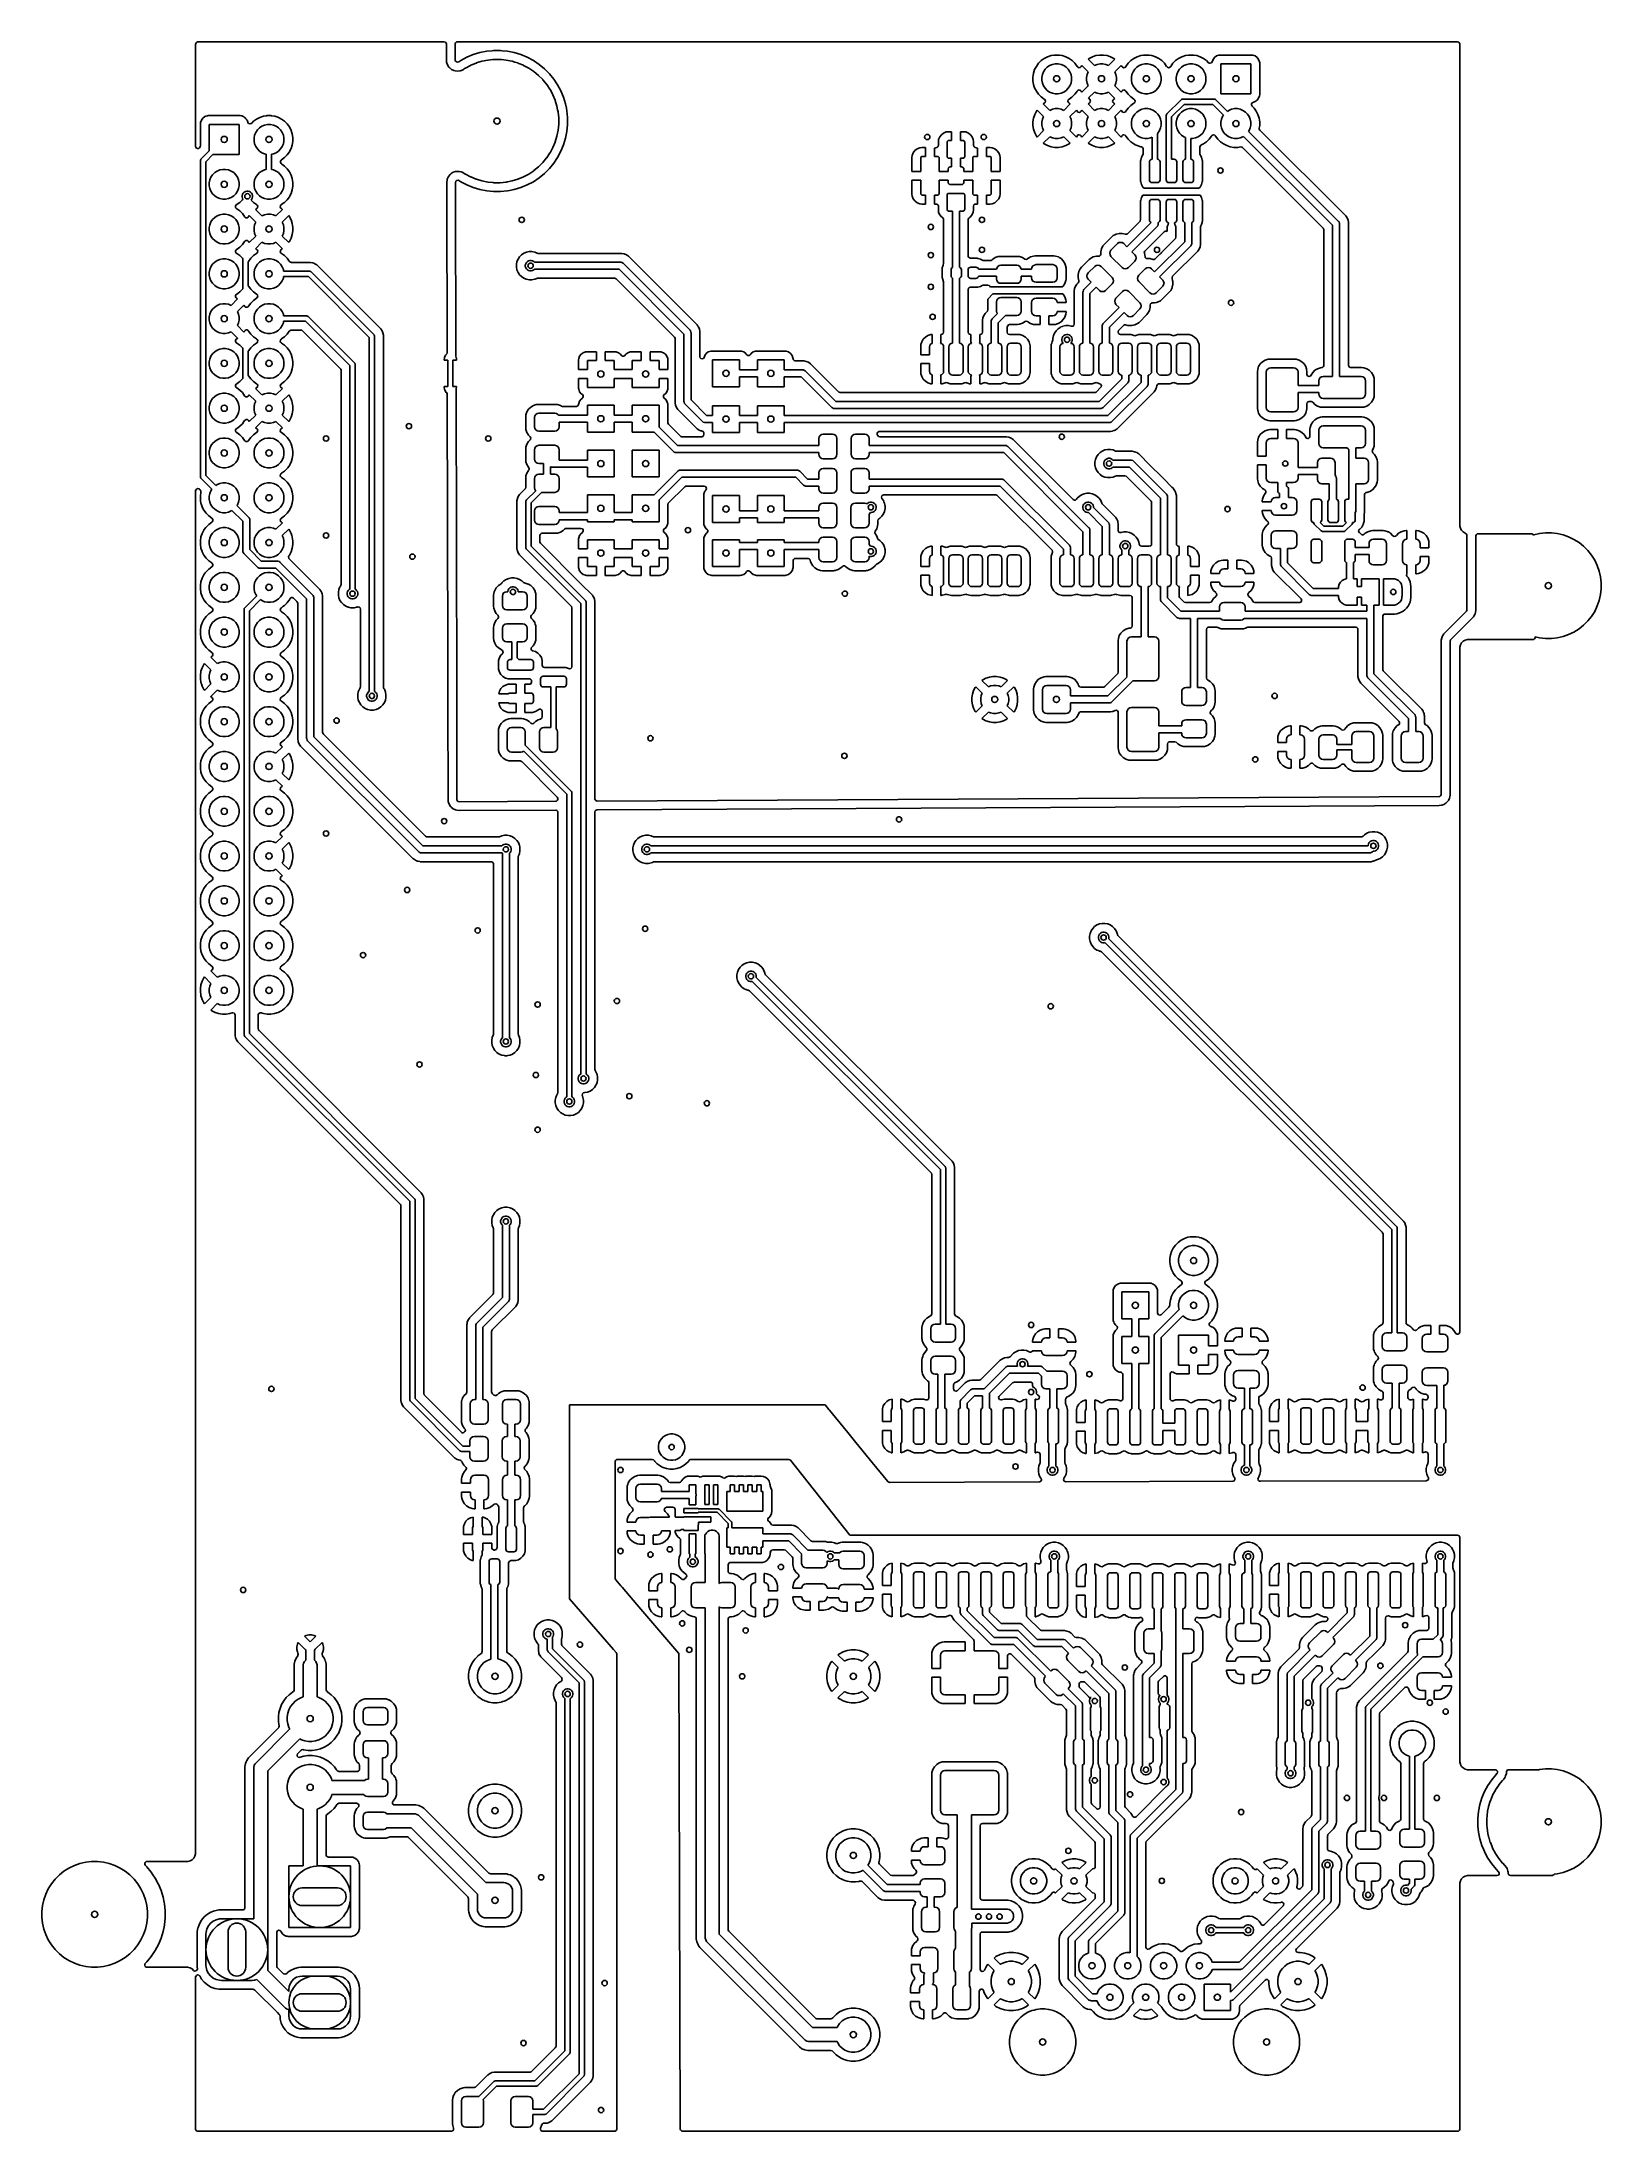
# Model space of a CAD drawing. Header units: inches. Extents: x -1.73 to 1.75, y 0.02 to 4.69.
import ezdxf

# ---------------------------------------------------------------- set-up
doc = ezdxf.new("R2010")
doc.units = ezdxf.units.IN
doc.header["$MEASUREMENT"] = 0
doc.layers.add('BLACK', color=250, linetype='CONTINUOUS')

msp = doc.modelspace()

# ---------------------------------------------------------------- linework, layer by layer
at = {"layer": 'BLACK', "linetype": 'CONTINUOUS'}
for p, q in [((-1.3858, 4.6794), (-1.3856, 4.6808)), ((-1.3858, 4.4515), (-1.3858, 4.6794)), ((-1.3856, 4.6808), (-1.3854, 4.6814)), ((-1.3854, 4.6814), (-1.3839, 4.6837)), ((-1.3839, 4.6838), (-1.3817, 4.6848)), ((-1.3839, 4.6837), (-1.3839, 4.6838)), ((-1.3817, 4.6848), (-1.3814, 4.6849)), ((-1.3814, 4.6849), (-1.3804, 4.685)), ((-1.3804, 4.685), (-0.8307, 4.685)), ((-0.8307, 4.685), (-0.8281, 4.6842)), ((-0.8281, 4.6842), (-0.8263, 4.6822)), ((-0.8263, 4.6822), (-0.8258, 4.6801)), ((-0.8258, 4.6801), (-0.8257, 4.6455)), ((-0.8059, 4.6801), (-0.8051, 4.6828)), ((-0.8058, 4.6441), (-0.8059, 4.6801)), ((-0.8051, 4.6828), (-0.8031, 4.6846)), ((-0.8031, 4.6846), (-0.801, 4.685)), ((-0.801, 4.685), (1.4321, 4.685)), ((-0.7203, 4.6654), (-0.7238, 4.665)), ((-0.7049, 4.6654), (-0.7203, 4.6654)), ((-0.7011, 4.665), (-0.7049, 4.6654)), ((1.4321, 4.685), (1.4347, 4.6842)), ((1.4347, 4.6842), (1.4365, 4.6822)), ((1.4365, 4.6822), (1.437, 4.6801)), ((1.437, 4.6801), (1.437, 3.6037)), ((-0.8257, 4.6455), (-0.8257, 4.6441)), ((-0.8257, 4.6441), (-0.8252, 4.6397)), ((-0.8252, 4.6397), (-0.8248, 4.6376)), ((-0.8248, 4.6376), (-0.8248, 4.6376)), ((-0.8248, 4.6376), (-0.8248, 4.6376)), ((-0.8248, 4.6376), (-0.8233, 4.6334)), ((-0.8233, 4.6334), (-0.8202, 4.6287)), ((-0.8202, 4.6287), (-0.8185, 4.6268)), ((-0.8185, 4.6268), (-0.8184, 4.6268)), ((-0.8184, 4.6268), (-0.8183, 4.6267)), ((-0.8183, 4.6267), (-0.8183, 4.6267)), ((-0.8183, 4.6267), (-0.814, 4.623)), ((-0.814, 4.623), (-0.8088, 4.6208)), ((-0.8088, 4.6208), (-0.8061, 4.6201)), ((-0.8061, 4.6201), (-0.8005, 4.6194)), ((-0.8054, 4.642), (-0.8058, 4.6441)), ((-0.8035, 4.64), (-0.8054, 4.642)), ((-0.8009, 4.6392), (-0.8035, 4.64)), ((-0.7982, 4.6401), (-0.8009, 4.6392)), ((-0.8005, 4.6194), (-0.7949, 4.6203)), ((-0.7937, 4.6431), (-0.7982, 4.6401)), ((-0.7949, 4.6203), (-0.7924, 4.6211)), ((-0.78, 4.6504), (-0.7937, 4.6431)), ((-0.7937, 4.6431), (-0.7937, 4.6431)), ((-0.7924, 4.6211), (-0.7923, 4.6211)), ((-0.7923, 4.6211), (-0.7872, 4.6235)), ((-0.7923, 4.6211), (-0.7923, 4.6211)), ((-0.7923, 4.6211), (-0.7923, 4.6211)), ((-0.7923, 4.6211), (-0.7923, 4.6211)), ((-0.7872, 4.6235), (-0.786, 4.6243)), ((-0.7872, 4.6235), (-0.7872, 4.6235)), ((-0.7872, 4.6235), (-0.7872, 4.6235)), ((-0.786, 4.6243), (-0.7836, 4.6259)), ((-0.7836, 4.6259), (-0.7832, 4.6262)), ((-0.7832, 4.6262), (-0.7717, 4.6323)), ((-0.7657, 4.6563), (-0.78, 4.6504)), ((-0.78, 4.6504), (-0.78, 4.6504)), ((-0.7717, 4.6323), (-0.7713, 4.6325)), ((-0.7713, 4.6325), (-0.7592, 4.6375)), ((-0.7509, 4.6608), (-0.7657, 4.6563)), ((-0.7592, 4.6375), (-0.7588, 4.6377)), ((-0.7588, 4.6377), (-0.7463, 4.6414)), ((-0.7357, 4.6639), (-0.7509, 4.6608)), ((-0.7509, 4.6608), (-0.7509, 4.6608)), ((-0.7463, 4.6414), (-0.7458, 4.6416)), ((-0.7458, 4.6416), (-0.733, 4.6441)), ((-0.7238, 4.665), (-0.7357, 4.6639)), ((-0.733, 4.6441), (-0.7326, 4.6442)), ((-0.7326, 4.6442), (-0.7219, 4.6452)), ((-0.7219, 4.6452), (-0.7199, 4.6454)), ((-0.7219, 4.6452), (-0.7219, 4.6452)), ((-0.7199, 4.6454), (-0.7196, 4.6454)), ((-0.7196, 4.6454), (-0.7191, 4.6455)), ((-0.7191, 4.6455), (-0.7061, 4.6455)), ((-0.7061, 4.6455), (-0.7056, 4.6454)), ((-0.7056, 4.6454), (-0.7052, 4.6454)), ((-0.7052, 4.6454), (-0.703, 4.6452)), ((-0.703, 4.6452), (-0.703, 4.6452)), ((-0.703, 4.6452), (-0.6926, 4.6442)), ((-0.6895, 4.6639), (-0.7011, 4.665)), ((-0.6926, 4.6442), (-0.6921, 4.6441)), ((-0.6921, 4.6441), (-0.6794, 4.6416)), ((-0.6743, 4.6608), (-0.6895, 4.6639)), ((-0.6794, 4.6416), (-0.6789, 4.6414)), ((-0.6789, 4.6414), (-0.6731, 4.6397)), ((-0.6595, 4.6563), (-0.6743, 4.6608)), ((-0.6743, 4.6608), (-0.6743, 4.6608)), ((-0.6731, 4.6397), (-0.6664, 4.6377)), ((-0.6664, 4.6377), (-0.666, 4.6375)), ((-0.666, 4.6375), (-0.6539, 4.6325)), ((-0.6452, 4.6504), (-0.6595, 4.6563)), ((-0.6539, 4.6325), (-0.6535, 4.6323)), ((-0.6535, 4.6323), (-0.642, 4.6262)), ((-0.6315, 4.6431), (-0.6452, 4.6504)), ((-0.6452, 4.6504), (-0.6452, 4.6504)), ((-0.642, 4.6262), (-0.6416, 4.6259)), ((-0.6416, 4.6259), (-0.6331, 4.6203)), ((-0.6331, 4.6203), (-0.6307, 4.6187)), ((-0.6187, 4.6345), (-0.6315, 4.6431)), ((-0.6315, 4.6431), (-0.6315, 4.6431)), ((-0.6315, 4.6431), (-0.6315, 4.6431)), ((-0.6067, 4.6247), (-0.6187, 4.6345)), ((-0.6187, 4.6345), (-0.6187, 4.6345)), ((-0.6187, 4.6345), (-0.6187, 4.6345)), ((-0.5958, 4.6138), (-0.6067, 4.6247)), ((0.4877, 4.6228), (0.4851, 4.6148)), ((0.4915, 4.6302), (0.4877, 4.6228)), ((0.4965, 4.637), (0.4915, 4.6302)), ((0.5024, 4.6429), (0.4965, 4.637)), ((0.5091, 4.6478), (0.5024, 4.6429)), ((0.5075, 4.6181), (0.5111, 4.6236)), ((0.5166, 4.6516), (0.5091, 4.6478)), ((0.5111, 4.6236), (0.5158, 4.6282)), ((0.5158, 4.6282), (0.5212, 4.6319)), ((0.5246, 4.6542), (0.5166, 4.6516)), ((0.5212, 4.6319), (0.5273, 4.6344)), ((0.5309, 4.6552), (0.5246, 4.6542)), ((0.5273, 4.6344), (0.5337, 4.6357)), ((0.5328, 4.6555), (0.5309, 4.6552)), ((0.5412, 4.6555), (0.5328, 4.6555)), ((0.5337, 4.6357), (0.5403, 4.6357)), ((0.5403, 4.6357), (0.5467, 4.6344)), ((0.5431, 4.6552), (0.5412, 4.6555)), ((0.5495, 4.6542), (0.5431, 4.6552)), ((0.5467, 4.6344), (0.5528, 4.6319)), ((0.5574, 4.6516), (0.5495, 4.6542)), ((0.5495, 4.6542), (0.5495, 4.6542)), ((0.5495, 4.6542), (0.5495, 4.6542)), ((0.5528, 4.6319), (0.5582, 4.6282)), ((0.5649, 4.6478), (0.5574, 4.6516)), ((0.5574, 4.6516), (0.5574, 4.6516)), ((0.5574, 4.6516), (0.5574, 4.6516)), ((0.5582, 4.6282), (0.5629, 4.6236)), ((0.5629, 4.6236), (0.5665, 4.6181)), ((0.5716, 4.6429), (0.5649, 4.6478)), ((0.5776, 4.637), (0.5716, 4.6429)), ((0.5825, 4.6302), (0.5776, 4.637)), ((0.5827, 4.6299), (0.5825, 4.6302)), ((0.5825, 4.6302), (0.5825, 4.6302)), ((0.5825, 4.6302), (0.5825, 4.6302)), ((0.5842, 4.6281), (0.5827, 4.6299)), ((0.5868, 4.6272), (0.5842, 4.6281)), ((0.5895, 4.6279), (0.5868, 4.6272)), ((0.5914, 4.6299), (0.5895, 4.6279)), ((0.5916, 4.6302), (0.5914, 4.6299)), ((0.5931, 4.6324), (0.5916, 4.6302)), ((0.5916, 4.6302), (0.5916, 4.6302)), ((0.6074, 4.618), (0.5931, 4.6324)), ((0.5931, 4.6324), (0.5931, 4.6324)), ((0.6092, 4.6478), (0.607, 4.6463)), ((0.607, 4.6463), (0.607, 4.6463)), ((0.607, 4.6463), (0.6214, 4.6319)), ((0.6166, 4.6516), (0.6092, 4.6478)), ((0.6246, 4.6542), (0.6166, 4.6516)), ((0.6214, 4.6319), (0.6273, 4.6344)), ((0.6328, 4.6555), (0.6246, 4.6542)), ((0.6246, 4.6542), (0.6246, 4.6542)), ((0.6273, 4.6344), (0.6337, 4.6357)), ((0.6412, 4.6555), (0.6328, 4.6555)), ((0.6337, 4.6357), (0.6403, 4.6357)), ((0.6403, 4.6357), (0.6467, 4.6344)), ((0.6495, 4.6542), (0.6412, 4.6555)), ((0.6467, 4.6344), (0.6527, 4.6319)), ((0.6574, 4.6516), (0.6495, 4.6542)), ((0.6527, 4.6319), (0.667, 4.6463)), ((0.6649, 4.6478), (0.6574, 4.6516)), ((0.667, 4.6463), (0.6649, 4.6478)), ((0.6809, 4.6324), (0.6666, 4.618)), ((0.6825, 4.6302), (0.6809, 4.6324)), ((0.6809, 4.6324), (0.6809, 4.6324)), ((0.6826, 4.6299), (0.6825, 4.6302)), ((0.6842, 4.6281), (0.6826, 4.6299)), ((0.6868, 4.6272), (0.6842, 4.6281)), ((0.6895, 4.6279), (0.6868, 4.6272)), ((0.6913, 4.6299), (0.6895, 4.6279)), ((0.6915, 4.6302), (0.6913, 4.6299)), ((0.6965, 4.637), (0.6915, 4.6302)), ((0.7024, 4.6429), (0.6965, 4.637)), ((0.7091, 4.6478), (0.7024, 4.6429)), ((0.7075, 4.6181), (0.7111, 4.6236)), ((0.7166, 4.6516), (0.7091, 4.6478)), ((0.7111, 4.6236), (0.7158, 4.6282)), ((0.7158, 4.6282), (0.7212, 4.6319)), ((0.7246, 4.6542), (0.7166, 4.6516)), ((0.7212, 4.6319), (0.7273, 4.6344)), ((0.7309, 4.6552), (0.7246, 4.6542)), ((0.7273, 4.6344), (0.7337, 4.6357)), ((0.7328, 4.6555), (0.7309, 4.6552)), ((0.7412, 4.6555), (0.7328, 4.6555)), ((0.7337, 4.6357), (0.7403, 4.6357)), ((0.7403, 4.6357), (0.7467, 4.6344)), ((0.7431, 4.6552), (0.7412, 4.6555)), ((0.7495, 4.6542), (0.7431, 4.6552)), ((0.7467, 4.6344), (0.7528, 4.6319)), ((0.7574, 4.6516), (0.7495, 4.6542)), ((0.7495, 4.6542), (0.7495, 4.6542)), ((0.7495, 4.6542), (0.7495, 4.6542)), ((0.7528, 4.6319), (0.7582, 4.6282)), ((0.7649, 4.6478), (0.7574, 4.6516)), ((0.7574, 4.6516), (0.7574, 4.6516)), ((0.7574, 4.6516), (0.7574, 4.6516)), ((0.7582, 4.6282), (0.7629, 4.6236)), ((0.7629, 4.6236), (0.7665, 4.6181)), ((0.7716, 4.6429), (0.7649, 4.6478)), ((0.7776, 4.637), (0.7716, 4.6429)), ((0.7825, 4.6302), (0.7776, 4.637)), ((0.7827, 4.6299), (0.7825, 4.6302)), ((0.7842, 4.6281), (0.7827, 4.6299)), ((0.7868, 4.6272), (0.7842, 4.6281)), ((0.7895, 4.6279), (0.7868, 4.6272)), ((0.7914, 4.6299), (0.7895, 4.6279)), ((0.7915, 4.6302), (0.7914, 4.6299)), ((0.7965, 4.637), (0.7915, 4.6302)), ((0.8024, 4.6429), (0.7965, 4.637)), ((0.8091, 4.6478), (0.8024, 4.6429)), ((0.8075, 4.6181), (0.8111, 4.6236)), ((0.8166, 4.6516), (0.8091, 4.6478)), ((0.8111, 4.6236), (0.8158, 4.6282)), ((0.8158, 4.6282), (0.8212, 4.6319)), ((0.8246, 4.6542), (0.8166, 4.6516)), ((0.8212, 4.6319), (0.8273, 4.6344)), ((0.8309, 4.6552), (0.8246, 4.6542)), ((0.8273, 4.6344), (0.8337, 4.6357)), ((0.8328, 4.6555), (0.8309, 4.6552)), ((0.8412, 4.6555), (0.8328, 4.6555)), ((0.8337, 4.6357), (0.8403, 4.6357)), ((0.8403, 4.6357), (0.8467, 4.6344)), ((0.8431, 4.6552), (0.8412, 4.6555)), ((0.8495, 4.6542), (0.8431, 4.6552)), ((0.8467, 4.6344), (0.8528, 4.6319)), ((0.8574, 4.6516), (0.8495, 4.6542)), ((0.8495, 4.6542), (0.8495, 4.6542)), ((0.8495, 4.6542), (0.8495, 4.6542)), ((0.8528, 4.6319), (0.8582, 4.6282)), ((0.8649, 4.6478), (0.8574, 4.6516)), ((0.8574, 4.6516), (0.8574, 4.6516)), ((0.8574, 4.6516), (0.8574, 4.6516)), ((0.8582, 4.6282), (0.8629, 4.6236)), ((0.8629, 4.6236), (0.8665, 4.6181)), ((0.8716, 4.6429), (0.8649, 4.6478)), ((0.8761, 4.6384), (0.8716, 4.6429)), ((0.8772, 4.6376), (0.8761, 4.6384)), ((0.8799, 4.637), (0.8772, 4.6376)), ((0.8825, 4.638), (0.8799, 4.637)), ((0.8841, 4.6402), (0.8825, 4.638)), ((0.8861, 4.6454), (0.8841, 4.6402)), ((0.8895, 4.6499), (0.8861, 4.6454)), ((0.8861, 4.6454), (0.8861, 4.6454)), ((0.894, 4.6533), (0.8895, 4.6499)), ((0.8895, 4.6499), (0.8895, 4.6499)), ((0.8993, 4.6553), (0.894, 4.6533)), ((0.894, 4.6533), (0.894, 4.6533)), ((0.9017, 4.6555), (0.8993, 4.6553)), ((0.9724, 4.6555), (0.9017, 4.6555)), ((0.9017, 4.6555), (0.9017, 4.6555)), ((0.9035, 4.5689), (0.9035, 4.6358)), ((0.9035, 4.6358), (0.9705, 4.6358)), ((0.9705, 4.6358), (0.9705, 4.5689)), ((0.9747, 4.6553), (0.9724, 4.6555)), ((0.9724, 4.6555), (0.9724, 4.6555)), ((0.9724, 4.6555), (0.9724, 4.6555)), ((0.9724, 4.6555), (0.9724, 4.6555)), ((0.98, 4.6533), (0.9747, 4.6553)), ((0.9747, 4.6553), (0.9747, 4.6553)), ((0.9845, 4.6499), (0.98, 4.6533)), ((0.98, 4.6533), (0.98, 4.6533)), ((0.9879, 4.6454), (0.9845, 4.6499)), ((0.9845, 4.6499), (0.9845, 4.6499)), ((0.9899, 4.6402), (0.9879, 4.6454)), ((0.9879, 4.6454), (0.9879, 4.6454)), ((0.9899, 4.6401), (0.9899, 4.6402)), ((0.9902, 4.6377), (0.9899, 4.6401)), ((0.9902, 4.567), (0.9902, 4.6377)), ((-0.6307, 4.6187), (-0.6303, 4.6184)), ((-0.6303, 4.6184), (-0.6203, 4.6101)), ((-0.6203, 4.6101), (-0.6199, 4.6098)), ((-0.6199, 4.6098), (-0.6107, 4.6006)), ((-0.6107, 4.6006), (-0.6104, 4.6002)), ((-0.6104, 4.6002), (-0.6021, 4.5901)), ((-0.6021, 4.5901), (-0.6018, 4.5897)), ((-0.6018, 4.5897), (-0.5946, 4.5789)), ((-0.5859, 4.6018), (-0.5958, 4.6138)), ((-0.5958, 4.6138), (-0.5958, 4.6138)), ((-0.5958, 4.6138), (-0.5958, 4.6138)), ((-0.5946, 4.5789), (-0.5943, 4.5785)), ((-0.5943, 4.5785), (-0.5884, 4.5674)), ((-0.5773, 4.5889), (-0.5859, 4.6018)), ((-0.5709, 4.5768), (-0.5773, 4.5889)), ((-0.5773, 4.5889), (-0.5773, 4.5889)), ((-0.5773, 4.5889), (-0.5773, 4.5889)), ((-0.57, 4.5753), (-0.5709, 4.5768)), ((-0.5641, 4.561), (-0.57, 4.5753)), ((0.4844, 4.61), (0.4838, 4.6065)), ((0.4838, 4.6065), (0.4838, 4.5982)), ((0.4838, 4.5982), (0.4851, 4.5899)), ((0.4851, 4.6148), (0.4844, 4.61)), ((0.4851, 4.5899), (0.487, 4.5842)), ((0.487, 4.5842), (0.4877, 4.582)), ((0.4877, 4.582), (0.4915, 4.5745)), ((0.4915, 4.5745), (0.4965, 4.5677)), ((0.5037, 4.6056), (0.505, 4.6121)), ((0.5037, 4.5991), (0.5037, 4.6056)), ((0.505, 4.5926), (0.5037, 4.5991)), ((0.505, 4.6121), (0.5075, 4.6181)), ((0.5075, 4.5866), (0.505, 4.5926)), ((0.5111, 4.5811), (0.5075, 4.5866)), ((0.5158, 4.5765), (0.5111, 4.5811)), ((0.5212, 4.5728), (0.5158, 4.5765)), ((0.5273, 4.5703), (0.5212, 4.5728)), ((0.5528, 4.5728), (0.5467, 4.5703)), ((0.5582, 4.5765), (0.5528, 4.5728)), ((0.5629, 4.5811), (0.5582, 4.5765)), ((0.5665, 4.5866), (0.5629, 4.5811)), ((0.5665, 4.6181), (0.569, 4.6121)), ((0.569, 4.5926), (0.5665, 4.5866)), ((0.569, 4.6121), (0.5703, 4.6056)), ((0.5703, 4.5991), (0.569, 4.5926)), ((0.5703, 4.6056), (0.5703, 4.5991)), ((0.5776, 4.5677), (0.5809, 4.5724)), ((0.5809, 4.5724), (0.5825, 4.5745)), ((0.5825, 4.5745), (0.5827, 4.5749)), ((0.5827, 4.5749), (0.5846, 4.5769)), ((0.5846, 4.5769), (0.5872, 4.5775)), ((0.5872, 4.5775), (0.5898, 4.5766)), ((0.5898, 4.5766), (0.5914, 4.5749)), ((0.5914, 4.5749), (0.5916, 4.5745)), ((0.5916, 4.5745), (0.5931, 4.5724)), ((0.5931, 4.5724), (0.6074, 4.5867)), ((0.6037, 4.6056), (0.605, 4.6121)), ((0.6037, 4.5991), (0.6037, 4.6056)), ((0.605, 4.5926), (0.6037, 4.5991)), ((0.605, 4.6121), (0.6074, 4.618)), ((0.6074, 4.5867), (0.605, 4.5926)), ((0.6214, 4.5728), (0.6083, 4.5597)), ((0.6273, 4.5703), (0.6214, 4.5728)), ((0.6527, 4.5728), (0.6467, 4.5703)), ((0.667, 4.5585), (0.6527, 4.5728)), ((0.6666, 4.618), (0.669, 4.6121)), ((0.669, 4.5926), (0.6666, 4.5867)), ((0.6666, 4.5867), (0.6809, 4.5724)), ((0.669, 4.6121), (0.6703, 4.6056)), ((0.6703, 4.5991), (0.669, 4.5926)), ((0.6703, 4.6056), (0.6703, 4.5991)), ((0.6809, 4.5724), (0.6825, 4.5745)), ((0.6809, 4.5724), (0.6809, 4.5724)), ((0.6825, 4.5745), (0.6826, 4.5749)), ((0.6826, 4.5749), (0.6845, 4.5769)), ((0.6845, 4.5769), (0.6872, 4.5775)), ((0.6872, 4.5775), (0.6898, 4.5766)), ((0.6898, 4.5766), (0.6913, 4.5749)), ((0.6913, 4.5749), (0.6915, 4.5745)), ((0.6915, 4.5745), (0.6965, 4.5677)), ((0.7037, 4.6056), (0.705, 4.6121)), ((0.7037, 4.5991), (0.7037, 4.6056)), ((0.705, 4.5926), (0.7037, 4.5991)), ((0.705, 4.6121), (0.7075, 4.6181)), ((0.7075, 4.5866), (0.705, 4.5926)), ((0.7111, 4.5811), (0.7075, 4.5866)), ((0.7158, 4.5765), (0.7111, 4.5811)), ((0.7212, 4.5728), (0.7158, 4.5765)), ((0.7273, 4.5703), (0.7212, 4.5728)), ((0.7528, 4.5728), (0.7467, 4.5703)), ((0.7582, 4.5765), (0.7528, 4.5728)), ((0.7629, 4.5811), (0.7582, 4.5765)), ((0.7665, 4.5866), (0.7629, 4.5811)), ((0.7665, 4.6181), (0.769, 4.6121)), ((0.769, 4.5926), (0.7665, 4.5866)), ((0.769, 4.6121), (0.7703, 4.6056)), ((0.7703, 4.5991), (0.769, 4.5926)), ((0.7703, 4.6056), (0.7703, 4.5991)), ((0.8037, 4.6056), (0.805, 4.6121)), ((0.8037, 4.5991), (0.8037, 4.6056)), ((0.805, 4.5926), (0.8037, 4.5991)), ((0.805, 4.6121), (0.8075, 4.6181)), ((0.8075, 4.5866), (0.805, 4.5926)), ((0.8111, 4.5811), (0.8075, 4.5866)), ((0.8158, 4.5765), (0.8111, 4.5811)), ((0.8212, 4.5728), (0.8158, 4.5765)), ((0.8273, 4.5703), (0.8212, 4.5728)), ((0.8528, 4.5728), (0.8467, 4.5703)), ((0.8582, 4.5765), (0.8528, 4.5728)), ((0.8629, 4.5811), (0.8582, 4.5765)), ((0.8665, 4.5866), (0.8629, 4.5811)), ((0.8665, 4.6181), (0.869, 4.6121)), ((0.869, 4.5926), (0.8665, 4.5866)), ((0.869, 4.6121), (0.8703, 4.6056)), ((0.8703, 4.5991), (0.869, 4.5926)), ((0.8703, 4.6056), (0.8703, 4.5991)), ((-0.5884, 4.5674), (-0.5884, 4.5674)), ((-0.5884, 4.5674), (-0.5882, 4.567)), ((-0.5882, 4.567), (-0.588, 4.5666)), ((-0.588, 4.5666), (-0.583, 4.5545)), ((-0.583, 4.5545), (-0.5828, 4.5541)), ((-0.5828, 4.5541), (-0.579, 4.5416)), ((-0.579, 4.5416), (-0.5789, 4.5411)), ((-0.5789, 4.5411), (-0.5773, 4.5331)), ((-0.5773, 4.5331), (-0.5773, 4.5331)), ((-0.5773, 4.5331), (-0.5773, 4.5331)), ((-0.5773, 4.5331), (-0.5764, 4.5283)), ((-0.5764, 4.5283), (-0.5763, 4.5278)), ((-0.5763, 4.5278), (-0.575, 4.5149)), ((-0.5596, 4.5462), (-0.5641, 4.561)), ((-0.5578, 4.537), (-0.5596, 4.5462)), ((-0.5596, 4.5462), (-0.5596, 4.5462)), ((-0.5596, 4.5462), (-0.5596, 4.5462)), ((-0.5596, 4.5462), (-0.5596, 4.5462)), ((-0.5566, 4.531), (-0.5578, 4.537)), ((-0.5551, 4.5156), (-0.5566, 4.531)), ((0.4916, 4.5302), (0.4878, 4.5228)), ((0.4931, 4.5324), (0.4916, 4.5302)), ((0.5074, 4.518), (0.4931, 4.5324)), ((0.4931, 4.5324), (0.4931, 4.5324)), ((0.4965, 4.5677), (0.5024, 4.5618)), ((0.5024, 4.5618), (0.5091, 4.5569)), ((0.5092, 4.5478), (0.507, 4.5463)), ((0.507, 4.5463), (0.507, 4.5463)), ((0.507, 4.5463), (0.5214, 4.5319)), ((0.5091, 4.5569), (0.5091, 4.5569)), ((0.5091, 4.5569), (0.5091, 4.5569)), ((0.5091, 4.5569), (0.5095, 4.5567)), ((0.5095, 4.548), (0.5092, 4.5478)), ((0.5092, 4.5478), (0.5092, 4.5478)), ((0.5095, 4.5567), (0.5115, 4.5548)), ((0.5113, 4.5495), (0.5095, 4.548)), ((0.5122, 4.5521), (0.5113, 4.5495)), ((0.5115, 4.5548), (0.5122, 4.5521)), ((0.5214, 4.5319), (0.5273, 4.5344)), ((0.5337, 4.5691), (0.5273, 4.5703)), ((0.5273, 4.5344), (0.5337, 4.5357)), ((0.5403, 4.5691), (0.5337, 4.5691)), ((0.5337, 4.5357), (0.5403, 4.5357)), ((0.5467, 4.5703), (0.5403, 4.5691)), ((0.5403, 4.5357), (0.5467, 4.5344)), ((0.5467, 4.5344), (0.5527, 4.5319)), ((0.5527, 4.5319), (0.567, 4.5463)), ((0.5618, 4.5526), (0.5627, 4.5552)), ((0.5625, 4.5499), (0.5618, 4.5526)), ((0.5645, 4.548), (0.5625, 4.5499)), ((0.5627, 4.5552), (0.5645, 4.5567)), ((0.5645, 4.5567), (0.5649, 4.5569)), ((0.5649, 4.5478), (0.5645, 4.548)), ((0.5649, 4.5569), (0.5705, 4.561)), ((0.567, 4.5463), (0.5649, 4.5478)), ((0.5649, 4.5478), (0.5649, 4.5478)), ((0.5809, 4.5324), (0.5666, 4.518)), ((0.5705, 4.561), (0.5716, 4.5618)), ((0.5716, 4.5618), (0.5776, 4.5677)), ((0.5716, 4.5618), (0.5716, 4.5618)), ((0.5716, 4.5618), (0.5716, 4.5618)), ((0.5776, 4.5677), (0.5776, 4.5677)), ((0.5776, 4.5677), (0.5776, 4.5677)), ((0.5825, 4.5302), (0.5809, 4.5324)), ((0.5809, 4.5324), (0.5809, 4.5324)), ((0.5827, 4.5298), (0.5825, 4.5302)), ((0.5842, 4.5281), (0.5827, 4.5298)), ((0.5868, 4.5272), (0.5842, 4.5281)), ((0.5895, 4.5278), (0.5868, 4.5272)), ((0.5914, 4.5298), (0.5895, 4.5278)), ((0.5916, 4.5302), (0.5914, 4.5298)), ((0.5931, 4.5324), (0.5916, 4.5302)), ((0.6074, 4.518), (0.5931, 4.5324)), ((0.5931, 4.5324), (0.5931, 4.5324)), ((0.6092, 4.5478), (0.607, 4.5463)), ((0.607, 4.5463), (0.607, 4.5463)), ((0.607, 4.5463), (0.6214, 4.5319)), ((0.6083, 4.5597), (0.6114, 4.5551)), ((0.6095, 4.548), (0.6092, 4.5478)), ((0.6113, 4.5495), (0.6095, 4.548)), ((0.6114, 4.5497), (0.6113, 4.5495)), ((0.6114, 4.5551), (0.6114, 4.5549)), ((0.6114, 4.5549), (0.6115, 4.5548)), ((0.6115, 4.5498), (0.6114, 4.5497)), ((0.6115, 4.5548), (0.6118, 4.5536)), ((0.6118, 4.551), (0.6115, 4.5498)), ((0.6118, 4.5536), (0.6122, 4.5525)), ((0.6122, 4.5522), (0.6118, 4.551)), ((0.6122, 4.5525), (0.6122, 4.5523)), ((0.6122, 4.5523), (0.6122, 4.5522)), ((0.6214, 4.5319), (0.6273, 4.5344)), ((0.6337, 4.5691), (0.6273, 4.5703)), ((0.6273, 4.5344), (0.6337, 4.5357)), ((0.6403, 4.5691), (0.6337, 4.5691)), ((0.6337, 4.5357), (0.6403, 4.5357)), ((0.6467, 4.5703), (0.6403, 4.5691)), ((0.6403, 4.5357), (0.6467, 4.5344)), ((0.6467, 4.5344), (0.6527, 4.5319)), ((0.6527, 4.5319), (0.667, 4.5463)), ((0.6618, 4.5526), (0.6627, 4.5552)), ((0.6625, 4.5499), (0.6618, 4.5526)), ((0.6645, 4.548), (0.6625, 4.5499)), ((0.6627, 4.5552), (0.6645, 4.5567)), ((0.6645, 4.5567), (0.6649, 4.5569)), ((0.6649, 4.5478), (0.6645, 4.548)), ((0.6649, 4.5569), (0.667, 4.5585)), ((0.667, 4.5463), (0.6649, 4.5478)), ((0.6809, 4.5324), (0.6666, 4.518)), ((0.667, 4.5585), (0.667, 4.5585)), ((0.6825, 4.5302), (0.6809, 4.5324)), ((0.6809, 4.5324), (0.6809, 4.5324)), ((0.6826, 4.5299), (0.6825, 4.5302)), ((0.6842, 4.5281), (0.6826, 4.5299)), ((0.6868, 4.5272), (0.6842, 4.5281)), ((0.6895, 4.5279), (0.6868, 4.5272)), ((0.6913, 4.5299), (0.6895, 4.5279)), ((0.6915, 4.5302), (0.6913, 4.5299)), ((0.6965, 4.537), (0.6915, 4.5302)), ((0.6965, 4.5677), (0.7024, 4.5618)), ((0.7024, 4.5429), (0.6965, 4.537)), ((0.7024, 4.5618), (0.7091, 4.5569)), ((0.7091, 4.5478), (0.7024, 4.5429)), ((0.7091, 4.5569), (0.7091, 4.5569)), ((0.7091, 4.5569), (0.7091, 4.5569)), ((0.7091, 4.5569), (0.7095, 4.5567)), ((0.7095, 4.548), (0.7091, 4.5478)), ((0.7095, 4.5567), (0.7115, 4.5548)), ((0.7113, 4.5495), (0.7095, 4.548)), ((0.7111, 4.5236), (0.7158, 4.5282)), ((0.7121, 4.5522), (0.7113, 4.5495)), ((0.7115, 4.5548), (0.7121, 4.5522)), ((0.7158, 4.5282), (0.7212, 4.5319)), ((0.7212, 4.5319), (0.7273, 4.5344)), ((0.7337, 4.5691), (0.7273, 4.5703)), ((0.7273, 4.5344), (0.7337, 4.5357)), ((0.7403, 4.5691), (0.7337, 4.5691)), ((0.7337, 4.5357), (0.7403, 4.5357)), ((0.7467, 4.5703), (0.7403, 4.5691)), ((0.7403, 4.5357), (0.7467, 4.5344)), ((0.7467, 4.5344), (0.7528, 4.5319)), ((0.7528, 4.5319), (0.7582, 4.5282)), ((0.7582, 4.5282), (0.7629, 4.5236)), ((0.7832, 4.5239), (0.8147, 4.5554)), ((0.8213, 4.5453), (0.7933, 4.5172)), ((0.8111, 4.5236), (0.8158, 4.5282)), ((0.8147, 4.5554), (0.8156, 4.5561)), ((0.8156, 4.5561), (0.8169, 4.5566)), ((0.8158, 4.5282), (0.8212, 4.5319)), ((0.8169, 4.5566), (0.8177, 4.557)), ((0.8177, 4.557), (0.8189, 4.5571)), ((0.8189, 4.5571), (0.8882, 4.5571)), ((0.8212, 4.5319), (0.8273, 4.5344)), ((0.8857, 4.5453), (0.8213, 4.5453)), ((0.8337, 4.5691), (0.8273, 4.5703)), ((0.8273, 4.5344), (0.8337, 4.5357)), ((0.8403, 4.5691), (0.8337, 4.5691)), ((0.8337, 4.5357), (0.8403, 4.5357)), ((0.8467, 4.5703), (0.8403, 4.5691)), ((0.8403, 4.5357), (0.8467, 4.5344)), ((0.8467, 4.5344), (0.8528, 4.5319)), ((0.8528, 4.5319), (0.8582, 4.5282)), ((0.8582, 4.5282), (0.8629, 4.5236)), ((0.9097, 4.5214), (0.8857, 4.5453)), ((0.8882, 4.5571), (0.8893, 4.557)), ((0.8893, 4.557), (0.8902, 4.5566)), ((0.8902, 4.5566), (0.8915, 4.5561)), ((0.8915, 4.5561), (0.8924, 4.5554)), ((0.8924, 4.5554), (0.918, 4.5297)), ((0.9705, 4.5689), (0.9035, 4.5689)), ((0.918, 4.5297), (0.9212, 4.5319)), ((0.9212, 4.5319), (0.9273, 4.5344)), ((0.9273, 4.5344), (0.9337, 4.5357)), ((0.9337, 4.5357), (0.9403, 4.5357)), ((0.9403, 4.5357), (0.9467, 4.5344)), ((0.9467, 4.5344), (0.9528, 4.5319)), ((0.9528, 4.5319), (0.9582, 4.5282)), ((0.9582, 4.5282), (0.9629, 4.5236)), ((0.9718, 4.5439), (0.972, 4.5466)), ((0.9731, 4.5415), (0.9718, 4.5439)), ((0.972, 4.5466), (0.9736, 4.5488)), ((0.9776, 4.537), (0.9731, 4.5415)), ((0.9736, 4.5488), (0.9748, 4.5495)), ((0.9748, 4.5495), (0.98, 4.5514)), ((0.9825, 4.5302), (0.9776, 4.537)), ((0.98, 4.5514), (0.9845, 4.5548)), ((0.9863, 4.5228), (0.9825, 4.5302)), ((0.9825, 4.5302), (0.9825, 4.5302)), ((0.9825, 4.5302), (0.9825, 4.5302)), ((0.9845, 4.5548), (0.9879, 4.5594)), ((0.9879, 4.5594), (0.9899, 4.5647)), ((0.9899, 4.5647), (0.9902, 4.567)), ((-1.3748, 4.5046), (-1.375, 4.5023)), ((-1.375, 4.5023), (-1.375, 4.5023)), ((-1.375, 4.5023), (-1.375, 4.4527)), ((-1.3728, 4.5099), (-1.3748, 4.5046)), ((-1.3694, 4.5145), (-1.3728, 4.5099)), ((-1.3728, 4.5099), (-1.3728, 4.5099)), ((-1.3649, 4.5179), (-1.3694, 4.5145)), ((-1.3694, 4.5145), (-1.3694, 4.5145)), ((-1.3629, 4.5186), (-1.3649, 4.5179)), ((-1.3649, 4.5179), (-1.3649, 4.5179)), ((-1.3595, 4.5198), (-1.3629, 4.5186)), ((-1.3573, 4.5201), (-1.3595, 4.5198)), ((-1.3572, 4.5201), (-1.3573, 4.5201)), ((-1.3573, 4.5201), (-1.3573, 4.5201)), ((-1.2865, 4.5201), (-1.3572, 4.5201)), ((-1.3572, 4.5201), (-1.3572, 4.5201)), ((-1.3553, 4.4418), (-1.3553, 4.5004)), ((-1.3553, 4.5004), (-1.2884, 4.5004)), ((-1.2884, 4.5004), (-1.2884, 4.4335)), ((-1.2864, 4.5201), (-1.2865, 4.5201)), ((-1.2865, 4.5201), (-1.2865, 4.5201)), ((-1.2865, 4.5201), (-1.2865, 4.5201)), ((-1.2862, 4.5201), (-1.2864, 4.5201)), ((-1.2822, 4.5196), (-1.2862, 4.5201)), ((-1.2808, 4.5186), (-1.2822, 4.5196)), ((-1.2788, 4.5179), (-1.2808, 4.5186)), ((-1.2769, 4.5164), (-1.2788, 4.5179)), ((-1.2788, 4.5179), (-1.2788, 4.5179)), ((-1.2788, 4.5179), (-1.2788, 4.5179)), ((-1.2788, 4.5179), (-1.2788, 4.5179)), ((-1.2743, 4.5145), (-1.2769, 4.5164)), ((-1.2735, 4.5133), (-1.2743, 4.5145)), ((-1.2743, 4.5145), (-1.2743, 4.5145)), ((-1.2709, 4.5099), (-1.2735, 4.5133)), ((-1.2693, 4.5057), (-1.2709, 4.5099)), ((-1.2709, 4.5099), (-1.2709, 4.5099)), ((-1.2691, 4.5051), (-1.2693, 4.5057)), ((-1.2675, 4.5029), (-1.2691, 4.5051)), ((-1.2674, 4.5028), (-1.2675, 4.5029)), ((-1.2673, 4.5028), (-1.2674, 4.5028)), ((-1.2647, 4.5018), (-1.2673, 4.5028)), ((-1.2673, 4.5028), (-1.2673, 4.5028)), ((-1.2621, 4.5024), (-1.2647, 4.5018)), ((-1.2616, 4.5027), (-1.2621, 4.5024)), ((-1.2605, 4.5035), (-1.2616, 4.5027)), ((-1.2565, 4.5075), (-1.2605, 4.5035)), ((-1.2497, 4.5124), (-1.2565, 4.5075)), ((-1.2539, 4.4766), (-1.2514, 4.4827)), ((-1.2514, 4.4827), (-1.2477, 4.4882)), ((-1.2423, 4.5162), (-1.2497, 4.5124)), ((-1.2477, 4.4882), (-1.2431, 4.4928)), ((-1.2431, 4.4928), (-1.2376, 4.4964)), ((-1.2343, 4.5188), (-1.2423, 4.5162)), ((-1.2376, 4.4964), (-1.2316, 4.499)), ((-1.229, 4.5196), (-1.2343, 4.5188)), ((-1.2316, 4.499), (-1.2251, 4.5002)), ((-1.228, 4.5198), (-1.229, 4.5196)), ((-1.2276, 4.5199), (-1.228, 4.5198)), ((-1.226, 4.5201), (-1.2276, 4.5199)), ((-1.2177, 4.5201), (-1.226, 4.5201)), ((-1.226, 4.5201), (-1.226, 4.5201)), ((-1.2251, 4.5002), (-1.2186, 4.5002)), ((-1.2186, 4.5002), (-1.2121, 4.499)), ((-1.2165, 4.5199), (-1.2177, 4.5201)), ((-1.2177, 4.5201), (-1.2177, 4.5201)), ((-1.2157, 4.5198), (-1.2165, 4.5199)), ((-1.2098, 4.5188), (-1.2157, 4.5198)), ((-1.2121, 4.499), (-1.2061, 4.4964)), ((-1.2096, 4.5188), (-1.2098, 4.5188)), ((-1.2092, 4.5187), (-1.2096, 4.5188)), ((-1.2091, 4.5187), (-1.2092, 4.5187)), ((-1.2046, 4.5172), (-1.2091, 4.5187)), ((-1.2061, 4.4964), (-1.2006, 4.4928)), ((-1.2022, 4.5164), (-1.2046, 4.5172)), ((-1.2019, 4.5164), (-1.2022, 4.5164)), ((-1.201, 4.516), (-1.2019, 4.5164)), ((-1.2008, 4.5159), (-1.201, 4.516)), ((-1.194, 4.5124), (-1.2008, 4.5159)), ((-1.2006, 4.4928), (-1.196, 4.4882)), ((-1.196, 4.4882), (-1.1923, 4.4827)), ((-1.1872, 4.5075), (-1.194, 4.5124)), ((-1.1923, 4.4827), (-1.1898, 4.4766)), ((-1.1813, 4.5016), (-1.1872, 4.5075)), ((-1.1872, 4.5075), (-1.1872, 4.5075)), ((-1.1764, 4.4948), (-1.1813, 4.5016)), ((-1.1726, 4.4873), (-1.1764, 4.4948)), ((-1.1764, 4.4948), (-1.1764, 4.4948)), ((-1.17, 4.4794), (-1.1726, 4.4873)), ((-1.1687, 4.4711), (-1.17, 4.4794)), ((-0.5764, 4.4874), (-0.5789, 4.4746)), ((-0.5763, 4.4879), (-0.5764, 4.4874)), ((-0.575, 4.5009), (-0.5763, 4.4879)), ((-0.575, 4.5149), (-0.575, 4.5144)), ((-0.575, 4.5144), (-0.575, 4.5014)), ((-0.575, 4.5014), (-0.575, 4.5009)), ((-0.5596, 4.4696), (-0.5566, 4.4847)), ((-0.5566, 4.4847), (-0.5551, 4.5001)), ((-0.5551, 4.5001), (-0.5551, 4.5156)), ((0.2844, 4.4813), (0.2794, 4.4775)), ((0.2901, 4.4836), (0.2844, 4.4813)), ((0.2947, 4.4843), (0.2901, 4.4836)), ((0.2901, 4.4836), (0.2901, 4.4836)), ((0.3022, 4.4843), (0.2947, 4.4843)), ((0.3022, 4.4646), (0.3022, 4.4843)), ((0.3293, 4.4843), (0.3219, 4.4843)), ((0.3219, 4.4843), (0.3219, 4.4646)), ((0.334, 4.4836), (0.3293, 4.4843)), ((0.3397, 4.4813), (0.334, 4.4836)), ((0.334, 4.4836), (0.334, 4.4836)), ((0.3446, 4.4775), (0.3397, 4.4813)), ((0.4852, 4.5148), (0.4839, 4.5065)), ((0.4839, 4.5065), (0.4839, 4.4982)), ((0.4839, 4.4982), (0.4852, 4.4899)), ((0.4878, 4.5228), (0.4852, 4.5148)), ((0.4852, 4.5148), (0.4852, 4.5148)), ((0.4852, 4.4899), (0.4852, 4.4899)), ((0.4852, 4.4899), (0.4878, 4.482)), ((0.4878, 4.482), (0.4916, 4.4745)), ((0.4931, 4.4724), (0.5074, 4.4867)), ((0.5037, 4.5056), (0.505, 4.5121)), ((0.5037, 4.4991), (0.5037, 4.5056)), ((0.505, 4.4926), (0.5037, 4.4991)), ((0.505, 4.5121), (0.5074, 4.518)), ((0.5074, 4.4867), (0.505, 4.4926)), ((0.5666, 4.518), (0.569, 4.5121)), ((0.569, 4.4926), (0.5666, 4.4867)), ((0.5666, 4.4867), (0.5809, 4.4724)), ((0.569, 4.5121), (0.5703, 4.5056)), ((0.5703, 4.4991), (0.569, 4.4926)), ((0.5703, 4.5056), (0.5703, 4.4991)), ((0.5931, 4.4724), (0.6074, 4.4867)), ((0.6037, 4.5056), (0.605, 4.5121)), ((0.6037, 4.4991), (0.6037, 4.5056)), ((0.605, 4.4926), (0.6037, 4.4991)), ((0.605, 4.5121), (0.6074, 4.518)), ((0.6074, 4.4867), (0.605, 4.4926)), ((0.6666, 4.518), (0.669, 4.5121)), ((0.669, 4.4926), (0.6666, 4.4867)), ((0.6666, 4.4867), (0.6809, 4.4724)), ((0.669, 4.5121), (0.6703, 4.5056)), ((0.6703, 4.4991), (0.669, 4.4926)), ((0.6703, 4.5056), (0.6703, 4.4991)), ((0.7037, 4.5056), (0.705, 4.5121)), ((0.7037, 4.4991), (0.7037, 4.5056)), ((0.705, 4.4926), (0.7037, 4.4991)), ((0.705, 4.5121), (0.7075, 4.5181)), ((0.7075, 4.4866), (0.705, 4.4926)), ((0.7075, 4.5181), (0.7111, 4.5236)), ((0.7111, 4.4811), (0.7075, 4.4866)), ((0.7158, 4.4765), (0.7111, 4.4811)), ((0.7629, 4.4811), (0.7618, 4.4801)), ((0.7618, 4.4801), (0.7618, 4.4227)), ((0.7629, 4.5236), (0.7665, 4.5181)), ((0.7665, 4.4866), (0.7629, 4.4811)), ((0.7665, 4.5181), (0.769, 4.5121)), ((0.769, 4.4926), (0.7665, 4.4866)), ((0.769, 4.5121), (0.7703, 4.5056)), ((0.7703, 4.4991), (0.769, 4.4926)), ((0.7703, 4.5056), (0.7703, 4.4991)), ((0.7815, 4.5197), (0.7816, 4.5208)), ((0.7815, 4.4026), (0.7815, 4.5197)), ((0.7816, 4.5208), (0.7824, 4.5228)), ((0.7824, 4.5228), (0.7825, 4.523)), ((0.7825, 4.523), (0.7832, 4.5239)), ((0.7933, 4.5172), (0.7933, 4.4227)), ((0.8037, 4.5056), (0.805, 4.5121)), ((0.8037, 4.4991), (0.8037, 4.5056)), ((0.805, 4.4926), (0.8037, 4.4991)), ((0.805, 4.5121), (0.8075, 4.5181)), ((0.8075, 4.4866), (0.805, 4.4926)), ((0.8075, 4.5181), (0.8111, 4.5236)), ((0.8111, 4.4811), (0.8075, 4.4866)), ((0.8158, 4.4765), (0.8111, 4.4811)), ((0.8629, 4.4811), (0.8582, 4.4765)), ((0.8629, 4.5236), (0.8665, 4.5181)), ((0.8665, 4.4866), (0.8629, 4.4811)), ((0.8665, 4.5181), (0.869, 4.5121)), ((0.869, 4.4926), (0.8665, 4.4866)), ((0.869, 4.5121), (0.8703, 4.5056)), ((0.8703, 4.4991), (0.869, 4.4926)), ((0.8703, 4.5056), (0.8703, 4.4991)), ((0.9037, 4.5056), (0.905, 4.5121)), ((0.9037, 4.4991), (0.9037, 4.5056)), ((0.905, 4.4926), (0.9037, 4.4991)), ((0.905, 4.5121), (0.9075, 4.5181)), ((0.9075, 4.4866), (0.905, 4.4926)), ((0.9075, 4.5181), (0.9097, 4.5214)), ((0.9111, 4.4811), (0.9075, 4.4866)), ((0.9158, 4.4765), (0.9111, 4.4811)), ((0.9629, 4.5236), (0.9665, 4.5181)), ((0.9665, 4.4866), (0.9655, 4.485)), ((0.9655, 4.485), (1.1664, 4.2841)), ((0.9665, 4.5181), (0.969, 4.5121)), ((0.969, 4.4926), (0.9665, 4.4866)), ((0.969, 4.5121), (0.9703, 4.5056)), ((0.9703, 4.4991), (0.969, 4.4926)), ((0.9703, 4.5056), (0.9703, 4.4991)), ((0.9889, 4.5148), (0.9863, 4.5228)), ((0.9896, 4.51), (0.9889, 4.5148)), ((0.9892, 4.492), (0.9902, 4.4982)), ((0.9893, 4.4902), (0.9892, 4.492)), ((0.9906, 4.4878), (0.9893, 4.4902)), ((0.9902, 4.5065), (0.9896, 4.51)), ((0.9902, 4.4982), (0.9902, 4.5065)), ((1.1823, 4.2961), (0.9906, 4.4878)), ((-1.3855, 4.4498), (-1.3858, 4.4515)), ((-1.3854, 4.4496), (-1.3855, 4.4498)), ((-1.3837, 4.4474), (-1.3854, 4.4496)), ((-1.3812, 4.4464), (-1.3837, 4.4474)), ((-1.3785, 4.447), (-1.3812, 4.4464)), ((-1.3781, 4.4472), (-1.3785, 4.447)), ((-1.377, 4.448), (-1.3781, 4.4472)), ((-1.3767, 4.4483), (-1.377, 4.448)), ((-1.3755, 4.4503), (-1.3767, 4.4483)), ((-1.3752, 4.4513), (-1.3755, 4.4503)), ((-1.375, 4.4527), (-1.3752, 4.4513)), ((-1.3733, 4.4238), (-1.3553, 4.4418)), ((-1.347, 4.4335), (-1.3632, 4.4172)), ((-1.2884, 4.4335), (-1.347, 4.4335)), ((-1.2552, 4.4702), (-1.2539, 4.4766)), ((-1.2552, 4.4636), (-1.2552, 4.4702)), ((-1.2539, 4.4572), (-1.2552, 4.4636)), ((-1.2514, 4.4512), (-1.2539, 4.4572)), ((-1.2477, 4.4457), (-1.2514, 4.4512)), ((-1.2431, 4.4411), (-1.2477, 4.4457)), ((-1.2376, 4.4374), (-1.2431, 4.4411)), ((-1.2316, 4.4349), (-1.2376, 4.4374)), ((-1.2278, 4.4341), (-1.2316, 4.4349)), ((-1.2278, 4.3997), (-1.2278, 4.4341)), ((-1.2121, 4.4349), (-1.2159, 4.4341)), ((-1.2159, 4.4341), (-1.2159, 4.3997)), ((-1.2061, 4.4374), (-1.2121, 4.4349)), ((-1.2006, 4.4411), (-1.2061, 4.4374)), ((-1.196, 4.4457), (-1.2006, 4.4411)), ((-1.1923, 4.4512), (-1.196, 4.4457)), ((-1.1898, 4.4572), (-1.1923, 4.4512)), ((-1.1898, 4.4766), (-1.1885, 4.4702)), ((-1.1885, 4.4636), (-1.1898, 4.4572)), ((-1.1885, 4.4702), (-1.1885, 4.4636)), ((-1.1872, 4.4264), (-1.1813, 4.4323)), ((-1.1813, 4.4323), (-1.1764, 4.4391)), ((-1.1813, 4.4323), (-1.1813, 4.4323)), ((-1.1813, 4.4323), (-1.1813, 4.4323)), ((-1.1813, 4.4323), (-1.1813, 4.4323)), ((-1.1764, 4.4391), (-1.1756, 4.4402)), ((-1.1764, 4.4391), (-1.1764, 4.4391)), ((-1.1764, 4.4391), (-1.1764, 4.4391)), ((-1.1764, 4.4391), (-1.1764, 4.4391)), ((-1.1756, 4.4402), (-1.1752, 4.4413)), ((-1.1752, 4.4413), (-1.1726, 4.4465)), ((-1.1726, 4.4465), (-1.17, 4.4545)), ((-1.17, 4.4545), (-1.1687, 4.4627)), ((-1.1687, 4.4627), (-1.1687, 4.4711)), ((-0.5946, 4.4368), (-0.6018, 4.426)), ((-0.5943, 4.4373), (-0.5946, 4.4368)), ((-0.5882, 4.4488), (-0.5943, 4.4373)), ((-0.588, 4.4492), (-0.5882, 4.4488)), ((-0.583, 4.4612), (-0.588, 4.4492)), ((-0.5828, 4.4617), (-0.583, 4.4612)), ((-0.579, 4.4742), (-0.5828, 4.4617)), ((-0.5789, 4.4746), (-0.579, 4.4742)), ((-0.5773, 4.4268), (-0.57, 4.4405)), ((-0.57, 4.4405), (-0.5641, 4.4547)), ((-0.5641, 4.4547), (-0.5596, 4.4696)), ((-0.5596, 4.4696), (-0.5596, 4.4696)), ((-0.5596, 4.4696), (-0.5596, 4.4696)), ((0.2166, 4.437), (0.2142, 4.4312)), ((0.2204, 4.442), (0.2166, 4.437)), ((0.2254, 4.4458), (0.2204, 4.442)), ((0.2312, 4.4482), (0.2254, 4.4458)), ((0.2359, 4.4488), (0.2312, 4.4482)), ((0.2312, 4.4482), (0.2312, 4.4482)), ((0.2441, 4.4488), (0.2359, 4.4488)), ((0.2441, 4.4473), (0.2441, 4.4488)), ((0.2441, 4.4291), (0.2441, 4.4473)), ((0.2693, 4.4491), (0.2638, 4.4473)), ((0.2638, 4.4473), (0.2638, 4.4291)), ((0.2696, 4.4492), (0.2693, 4.4491)), ((0.2698, 4.4493), (0.2696, 4.4492)), ((0.27, 4.4494), (0.2698, 4.4493)), ((0.2705, 4.4497), (0.27, 4.4494)), ((0.2712, 4.4504), (0.2705, 4.4497)), ((0.2719, 4.4511), (0.2712, 4.4504)), ((0.272, 4.4515), (0.2719, 4.4511)), ((0.2723, 4.4518), (0.272, 4.4515)), ((0.2724, 4.4528), (0.2723, 4.4518)), ((0.2727, 4.4537), (0.2724, 4.4528)), ((0.2733, 4.4668), (0.2727, 4.4622)), ((0.2727, 4.4622), (0.2727, 4.4537)), ((0.2757, 4.4725), (0.2733, 4.4668)), ((0.2733, 4.4668), (0.2733, 4.4668)), ((0.2794, 4.4775), (0.2757, 4.4725)), ((0.2924, 4.4606), (0.2927, 4.4621)), ((0.2924, 4.4291), (0.2924, 4.4606)), ((0.2927, 4.4621), (0.2935, 4.4634)), ((0.2935, 4.4634), (0.2948, 4.4643)), ((0.2948, 4.4643), (0.2963, 4.4646)), ((0.2963, 4.4646), (0.3022, 4.4646)), ((0.3219, 4.4646), (0.3278, 4.4646)), ((0.3278, 4.4646), (0.3293, 4.4643)), ((0.3293, 4.4643), (0.3306, 4.4634)), ((0.3306, 4.4634), (0.3314, 4.4621)), ((0.3314, 4.4621), (0.3317, 4.4606)), ((0.3317, 4.4606), (0.3317, 4.4291)), ((0.3484, 4.4725), (0.3446, 4.4775)), ((0.3508, 4.4668), (0.3484, 4.4725)), ((0.3514, 4.4622), (0.3508, 4.4668)), ((0.3508, 4.4668), (0.3508, 4.4668)), ((0.3514, 4.4537), (0.3514, 4.4622)), ((0.3515, 4.4534), (0.3514, 4.4537)), ((0.3514, 4.4531), (0.3515, 4.4534)), ((0.3516, 4.4527), (0.3514, 4.4531)), ((0.3519, 4.4517), (0.3516, 4.4527)), ((0.3523, 4.4512), (0.3519, 4.4517)), ((0.3525, 4.4506), (0.3523, 4.4512)), ((0.3532, 4.4502), (0.3525, 4.4506)), ((0.3537, 4.4496), (0.3532, 4.4502)), ((0.3543, 4.4494), (0.3537, 4.4496)), ((0.3548, 4.4491), (0.3543, 4.4494)), ((0.3603, 4.4473), (0.3548, 4.4491)), ((0.3603, 4.4291), (0.3603, 4.4473)), ((0.3882, 4.4488), (0.38, 4.4488)), ((0.38, 4.4488), (0.38, 4.4291)), ((0.3929, 4.4482), (0.3882, 4.4488)), ((0.3987, 4.4458), (0.3929, 4.4482)), ((0.3929, 4.4482), (0.3929, 4.4482)), ((0.4036, 4.442), (0.3987, 4.4458)), ((0.4075, 4.437), (0.4036, 4.442)), ((0.4099, 4.4312), (0.4075, 4.437)), ((0.4916, 4.4745), (0.4931, 4.4724)), ((0.5214, 4.4728), (0.507, 4.4585)), ((0.507, 4.4585), (0.507, 4.4585)), ((0.507, 4.4585), (0.5092, 4.4569)), ((0.5092, 4.4569), (0.5166, 4.4531)), ((0.5166, 4.4531), (0.5246, 4.4505)), ((0.5273, 4.4703), (0.5214, 4.4728)), ((0.5246, 4.4505), (0.5328, 4.4492)), ((0.5337, 4.4691), (0.5273, 4.4703)), ((0.5328, 4.4492), (0.5412, 4.4492)), ((0.5403, 4.4691), (0.5337, 4.4691)), ((0.5467, 4.4703), (0.5403, 4.4691)), ((0.5412, 4.4492), (0.5495, 4.4505)), ((0.5527, 4.4728), (0.5467, 4.4703)), ((0.5495, 4.4505), (0.5574, 4.4531)), ((0.5495, 4.4505), (0.5495, 4.4505)), ((0.567, 4.4585), (0.5527, 4.4728)), ((0.5574, 4.4531), (0.5649, 4.4569)), ((0.5649, 4.4569), (0.567, 4.4585)), ((0.567, 4.4585), (0.567, 4.4585)), ((0.5809, 4.4724), (0.5825, 4.4745)), ((0.5809, 4.4724), (0.5809, 4.4724)), ((0.5825, 4.4745), (0.5827, 4.4749)), ((0.5827, 4.4749), (0.5845, 4.4769)), ((0.5845, 4.4769), (0.5872, 4.4775)), ((0.5872, 4.4775), (0.5898, 4.4767)), ((0.5898, 4.4767), (0.5914, 4.4749)), ((0.5914, 4.4749), (0.5916, 4.4745)), ((0.5916, 4.4745), (0.5931, 4.4724)), ((0.6214, 4.4728), (0.607, 4.4585)), ((0.607, 4.4585), (0.607, 4.4585)), ((0.607, 4.4585), (0.6092, 4.4569)), ((0.6092, 4.4569), (0.6166, 4.4531)), ((0.6166, 4.4531), (0.6246, 4.4505)), ((0.6273, 4.4703), (0.6214, 4.4728)), ((0.6246, 4.4505), (0.6328, 4.4492)), ((0.6337, 4.4691), (0.6273, 4.4703)), ((0.6328, 4.4492), (0.6412, 4.4492)), ((0.6403, 4.4691), (0.6337, 4.4691)), ((0.6467, 4.4703), (0.6403, 4.4691)), ((0.6412, 4.4492), (0.6495, 4.4505)), ((0.6527, 4.4728), (0.6467, 4.4703)), ((0.6495, 4.4505), (0.6574, 4.4531)), ((0.6495, 4.4505), (0.6495, 4.4505)), ((0.667, 4.4585), (0.6527, 4.4728)), ((0.6574, 4.4531), (0.6649, 4.4569)), ((0.6649, 4.4569), (0.667, 4.4585)), ((0.667, 4.4585), (0.667, 4.4585)), ((0.6809, 4.4724), (0.6825, 4.4745)), ((0.6809, 4.4724), (0.6809, 4.4724)), ((0.6825, 4.4745), (0.6826, 4.4749)), ((0.6826, 4.4749), (0.6845, 4.4769)), ((0.6845, 4.4769), (0.6872, 4.4775)), ((0.6872, 4.4775), (0.6898, 4.4766)), ((0.6898, 4.4766), (0.6913, 4.4749)), ((0.6913, 4.4749), (0.6915, 4.4745)), ((0.6915, 4.4745), (0.6965, 4.4677)), ((0.6965, 4.4677), (0.7024, 4.4618)), ((0.7024, 4.4618), (0.7091, 4.4569)), ((0.7091, 4.4569), (0.7091, 4.4569)), ((0.7091, 4.4569), (0.7091, 4.4569)), ((0.7091, 4.4569), (0.7125, 4.4552)), ((0.7125, 4.4552), (0.7166, 4.4531)), ((0.7212, 4.4728), (0.7158, 4.4765)), ((0.7166, 4.4531), (0.7166, 4.4531)), ((0.7166, 4.4531), (0.7166, 4.4531)), ((0.7166, 4.4531), (0.7246, 4.4505)), ((0.7273, 4.4703), (0.7212, 4.4728)), ((0.7246, 4.4505), (0.7262, 4.4502)), ((0.7262, 4.4502), (0.7287, 4.4491)), ((0.7296, 4.4327), (0.7263, 4.4271)), ((0.7337, 4.4691), (0.7273, 4.4703)), ((0.7287, 4.4491), (0.7301, 4.4467)), ((0.7303, 4.4352), (0.7296, 4.4327)), ((0.7301, 4.4467), (0.7303, 4.4454)), ((0.7303, 4.4454), (0.7303, 4.4352)), ((0.7403, 4.4691), (0.7337, 4.4691)), ((0.7467, 4.4703), (0.7403, 4.4691)), ((0.75, 4.4717), (0.7467, 4.4703)), ((0.75, 4.4227), (0.75, 4.4717)), ((0.8212, 4.4728), (0.8158, 4.4765)), ((0.8248, 4.4714), (0.8212, 4.4728)), ((0.8248, 4.4227), (0.8248, 4.4714)), ((0.8403, 4.4691), (0.8366, 4.4691)), ((0.8366, 4.4691), (0.8366, 4.4227)), ((0.8467, 4.4703), (0.8403, 4.4691)), ((0.8528, 4.4728), (0.8467, 4.4703)), ((0.8582, 4.4765), (0.8528, 4.4728)), ((0.8563, 4.4495), (0.8571, 4.4522)), ((0.8563, 4.4352), (0.8563, 4.4495)), ((0.857, 4.4327), (0.8563, 4.4352)), ((0.8579, 4.4312), (0.857, 4.4327)), ((0.8571, 4.4522), (0.859, 4.4539)), ((0.859, 4.4539), (0.8649, 4.4569)), ((0.8649, 4.4569), (0.867, 4.4585)), ((0.867, 4.4585), (0.8716, 4.4618)), ((0.8716, 4.4618), (0.8776, 4.4677)), ((0.8716, 4.4618), (0.8716, 4.4618)), ((0.8716, 4.4618), (0.8716, 4.4618)), ((0.8776, 4.4677), (0.8825, 4.4745)), ((0.8776, 4.4677), (0.8776, 4.4677)), ((0.8776, 4.4677), (0.8776, 4.4677)), ((0.8825, 4.4745), (0.8827, 4.4748)), ((0.8825, 4.4745), (0.8825, 4.4745)), ((0.8825, 4.4745), (0.8825, 4.4745)), ((0.8827, 4.4748), (0.8845, 4.4768)), ((0.8845, 4.4768), (0.8872, 4.4775)), ((0.8872, 4.4775), (0.8898, 4.4766)), ((0.8898, 4.4766), (0.8914, 4.4748)), ((0.8914, 4.4748), (0.8915, 4.4745)), ((0.8915, 4.4745), (0.8965, 4.4677)), ((0.8965, 4.4677), (0.9024, 4.4618)), ((0.9024, 4.4618), (0.9091, 4.4569)), ((0.9091, 4.4569), (0.9091, 4.4569)), ((0.9091, 4.4569), (0.9091, 4.4569)), ((0.9091, 4.4569), (0.9166, 4.4531)), ((0.9212, 4.4728), (0.9158, 4.4765)), ((0.9166, 4.4531), (0.9246, 4.4505)), ((0.9273, 4.4703), (0.9212, 4.4728)), ((0.9246, 4.4505), (0.9328, 4.4492)), ((0.9337, 4.4691), (0.9273, 4.4703)), ((0.9328, 4.4492), (0.9328, 4.4492)), ((0.9328, 4.4492), (0.9412, 4.4492)), ((0.9403, 4.4691), (0.9337, 4.4691)), ((0.9467, 4.4703), (0.9403, 4.4691)), ((0.9412, 4.4492), (0.9474, 4.4502)), ((0.9412, 4.4492), (0.9412, 4.4492)), ((0.9528, 4.4728), (0.9467, 4.4703)), ((0.9474, 4.4502), (0.9501, 4.4498)), ((0.9501, 4.4498), (0.9516, 4.4488)), ((0.9516, 4.4488), (1.1319, 4.2685)), ((0.9543, 4.4739), (0.9528, 4.4728)), ((1.153, 4.2752), (0.9543, 4.4739)), ((-1.375, 4.4196), (-1.3749, 4.4208)), ((-1.375, 3.7142), (-1.375, 4.4196)), ((-1.3749, 4.4208), (-1.3743, 4.4223)), ((-1.3743, 4.4223), (-1.374, 4.4229)), ((-1.374, 4.4229), (-1.3733, 4.4238)), ((-1.3632, 4.4172), (-1.3632, 3.7167)), ((-1.3514, 4.3827), (-1.3477, 4.3882)), ((-1.3477, 4.3882), (-1.3431, 4.3928)), ((-1.3431, 4.3928), (-1.3376, 4.3964)), ((-1.3376, 4.3964), (-1.3316, 4.399)), ((-1.3316, 4.399), (-1.3251, 4.4002)), ((-1.3251, 4.4002), (-1.3186, 4.4002)), ((-1.3186, 4.4002), (-1.3121, 4.399)), ((-1.3121, 4.399), (-1.3061, 4.3964)), ((-1.3061, 4.3964), (-1.3006, 4.3928)), ((-1.3006, 4.3928), (-1.296, 4.3882)), ((-1.296, 4.3882), (-1.2923, 4.3827)), ((-1.2514, 4.3827), (-1.2477, 4.3882)), ((-1.2477, 4.3882), (-1.2431, 4.3928)), ((-1.2431, 4.3928), (-1.2376, 4.3964)), ((-1.2376, 4.3964), (-1.2316, 4.399)), ((-1.2316, 4.399), (-1.2278, 4.3997)), ((-1.2159, 4.3997), (-1.2121, 4.399)), ((-1.2121, 4.399), (-1.2061, 4.3964)), ((-1.2061, 4.3964), (-1.2006, 4.3928)), ((-1.2006, 4.3928), (-1.196, 4.3882)), ((-1.1961, 4.4157), (-1.196, 4.4182)), ((-1.196, 4.4157), (-1.1961, 4.4157)), ((-1.196, 4.4182), (-1.1958, 4.4188)), ((-1.196, 4.4156), (-1.196, 4.4157)), ((-1.1949, 4.4135), (-1.196, 4.4156)), ((-1.196, 4.3882), (-1.1923, 4.3827)), ((-1.1958, 4.4188), (-1.1946, 4.4209)), ((-1.1942, 4.4127), (-1.1949, 4.4135)), ((-1.1946, 4.4209), (-1.1941, 4.4213)), ((-1.1935, 4.412), (-1.1942, 4.4127)), ((-1.1941, 4.4213), (-1.1936, 4.4217)), ((-1.1936, 4.4217), (-1.1872, 4.4264)), ((-1.1872, 4.4075), (-1.1935, 4.412)), ((-1.1813, 4.4016), (-1.1872, 4.4075)), ((-1.1764, 4.3948), (-1.1813, 4.4016)), ((-1.1726, 4.3873), (-1.1764, 4.3948)), ((-1.1764, 4.3948), (-1.1764, 4.3948)), ((-1.17, 4.3794), (-1.1726, 4.3873)), ((-0.8175, 4.3889), (-0.8212, 4.3846)), ((-0.8154, 4.3907), (-0.8175, 4.3889)), ((-0.8175, 4.3889), (-0.8175, 4.3889)), ((-0.8107, 4.3937), (-0.8154, 4.3907)), ((-0.8154, 4.3907), (-0.8154, 4.3907)), ((-0.8053, 4.3953), (-0.8107, 4.3937)), ((-0.8025, 4.3957), (-0.8053, 4.3953)), ((-0.7969, 4.3957), (-0.8025, 4.3957)), ((-0.8025, 4.3957), (-0.8025, 4.3957)), ((-0.7926, 4.3946), (-0.7969, 4.3957)), ((-0.7969, 4.3957), (-0.7969, 4.3957)), ((-0.7969, 4.3957), (-0.7969, 4.3957)), ((-0.7905, 4.3939), (-0.7926, 4.3946)), ((-0.7926, 4.3946), (-0.7926, 4.3946)), ((-0.7866, 4.3918), (-0.7905, 4.3939)), ((-0.7836, 4.3898), (-0.7866, 4.3918)), ((-0.7866, 4.3918), (-0.7866, 4.3918)), ((-0.7866, 4.3918), (-0.7866, 4.3918)), ((-0.7866, 4.3918), (-0.7866, 4.3918)), ((-0.7832, 4.3896), (-0.7836, 4.3898)), ((-0.7717, 4.3834), (-0.7832, 4.3896)), ((-0.642, 4.3896), (-0.6535, 4.3834)), ((-0.6416, 4.3898), (-0.642, 4.3896)), ((-0.6307, 4.3971), (-0.6416, 4.3898)), ((-0.6303, 4.3974), (-0.6307, 4.3971)), ((-0.6203, 4.4056), (-0.6303, 4.3974)), ((-0.6199, 4.406), (-0.6203, 4.4056)), ((-0.6107, 4.4152), (-0.6199, 4.406)), ((-0.6187, 4.3812), (-0.6067, 4.391)), ((-0.6104, 4.4155), (-0.6107, 4.4152)), ((-0.6021, 4.4256), (-0.6104, 4.4155)), ((-0.6067, 4.391), (-0.5958, 4.402)), ((-0.6018, 4.426), (-0.6021, 4.4256)), ((-0.5958, 4.402), (-0.5859, 4.4139)), ((-0.5859, 4.4139), (-0.5775, 4.4266)), ((-0.5775, 4.4266), (-0.5773, 4.4268)), ((0.2142, 4.4312), (0.2136, 4.4266)), ((0.2136, 4.4266), (0.2136, 4.3957)), ((0.2136, 4.3957), (0.2333, 4.3957)), ((0.2142, 4.4312), (0.2142, 4.4312)), ((0.2333, 4.425), (0.2336, 4.4266)), ((0.2333, 4.3957), (0.2333, 4.425)), ((0.2336, 4.4266), (0.2345, 4.4279)), ((0.2345, 4.4279), (0.2359, 4.4288)), ((0.2359, 4.4288), (0.2374, 4.4291)), ((0.2374, 4.4291), (0.2441, 4.4291)), ((0.2638, 4.4291), (0.2705, 4.4291)), ((0.2705, 4.4291), (0.2721, 4.4288)), ((0.2721, 4.4288), (0.2734, 4.4279)), ((0.2734, 4.4279), (0.2743, 4.4266)), ((0.2743, 4.4266), (0.2746, 4.425)), ((0.2746, 4.425), (0.2746, 4.3957)), ((0.2746, 4.3957), (0.2943, 4.3957)), ((0.2927, 4.4276), (0.2924, 4.4291)), ((0.2935, 4.4263), (0.2927, 4.4276)), ((0.2948, 4.4255), (0.2935, 4.4263)), ((0.2943, 4.4006), (0.2951, 4.4033)), ((0.2943, 4.3957), (0.2943, 4.4006)), ((0.2963, 4.4252), (0.2948, 4.4255)), ((0.2951, 4.4033), (0.2972, 4.4051)), ((0.3022, 4.4252), (0.2963, 4.4252)), ((0.2972, 4.4051), (0.2992, 4.4055)), ((0.2992, 4.4055), (0.3022, 4.4055)), ((0.3022, 4.4055), (0.3022, 4.4252)), ((0.3022, 4.4055), (0.3022, 4.4055)), ((0.3278, 4.4252), (0.3219, 4.4252)), ((0.3219, 4.4252), (0.3219, 4.4055)), ((0.3219, 4.4055), (0.3249, 4.4055)), ((0.3249, 4.4055), (0.3275, 4.4047)), ((0.3275, 4.4047), (0.3293, 4.4027)), ((0.3293, 4.4255), (0.3278, 4.4252)), ((0.3306, 4.4263), (0.3293, 4.4255)), ((0.3293, 4.4027), (0.3298, 4.4006)), ((0.3298, 4.4006), (0.3298, 4.3957)), ((0.3298, 4.3957), (0.3494, 4.3957)), ((0.3314, 4.4276), (0.3306, 4.4263)), ((0.3317, 4.4291), (0.3314, 4.4276)), ((0.3494, 4.425), (0.3498, 4.4266)), ((0.3494, 4.3957), (0.3494, 4.425)), ((0.3498, 4.4266), (0.3507, 4.4279)), ((0.3507, 4.4279), (0.352, 4.4288)), ((0.352, 4.4288), (0.3536, 4.4291)), ((0.3536, 4.4291), (0.3603, 4.4291)), ((0.38, 4.4291), (0.3866, 4.4291)), ((0.3866, 4.4291), (0.3882, 4.4288)), ((0.3882, 4.4288), (0.3896, 4.4279)), ((0.3896, 4.4279), (0.3905, 4.4266)), ((0.3905, 4.4266), (0.3908, 4.425)), ((0.3908, 4.425), (0.3908, 4.3957)), ((0.3908, 4.3957), (0.4105, 4.3957)), ((0.4105, 4.4266), (0.4099, 4.4312)), ((0.4099, 4.4312), (0.4099, 4.4312)), ((0.4105, 4.3957), (0.4105, 4.4266)), ((0.7245, 4.4209), (0.7244, 4.4194)), ((0.7244, 4.4194), (0.7244, 4.3739)), ((0.7263, 4.4271), (0.7245, 4.4209)), ((0.7245, 4.4209), (0.7245, 4.4209)), ((0.7263, 4.4271), (0.7263, 4.4271)), ((0.7441, 4.4168), (0.7445, 4.4191)), ((0.7441, 4.3765), (0.7441, 4.4168)), ((0.7445, 4.4191), (0.7458, 4.421)), ((0.7458, 4.421), (0.7477, 4.4223)), ((0.7477, 4.4223), (0.75, 4.4227)), ((0.7618, 4.4227), (0.7641, 4.4223)), ((0.7641, 4.4223), (0.766, 4.421)), ((0.766, 4.421), (0.7673, 4.4191)), ((0.7673, 4.4191), (0.7677, 4.4168)), ((0.7677, 4.4168), (0.7677, 4.3765)), ((0.7815, 4.3765), (0.7815, 4.4026)), ((0.7815, 4.4026), (0.7815, 4.4026)), ((0.7933, 4.4227), (0.7992, 4.4227)), ((0.7992, 4.4227), (0.8015, 4.4223)), ((0.8015, 4.4223), (0.8034, 4.421)), ((0.8034, 4.421), (0.8047, 4.4191)), ((0.8047, 4.4191), (0.8051, 4.4168)), ((0.8051, 4.4168), (0.8051, 4.3765)), ((0.8189, 4.4168), (0.8193, 4.4191)), ((0.8189, 4.3765), (0.8189, 4.4168)), ((0.8193, 4.4191), (0.8206, 4.421)), ((0.8206, 4.421), (0.8225, 4.4223)), ((0.8225, 4.4223), (0.8248, 4.4227)), ((0.8366, 4.4227), (0.8389, 4.4223)), ((0.8389, 4.4223), (0.8408, 4.421)), ((0.8408, 4.421), (0.8421, 4.4191)), ((0.8421, 4.4191), (0.8425, 4.4168)), ((0.8425, 4.4168), (0.8425, 4.3765)), ((0.8603, 4.4271), (0.8579, 4.4312)), ((0.8621, 4.4209), (0.8603, 4.4271)), ((0.8622, 4.4194), (0.8621, 4.4209)), ((0.8622, 4.3739), (0.8622, 4.4194)), ((-1.3552, 4.3702), (-1.3539, 4.3766)), ((-1.3552, 4.3636), (-1.3552, 4.3702)), ((-1.3539, 4.3572), (-1.3552, 4.3636)), ((-1.3539, 4.3766), (-1.3514, 4.3827)), ((-1.3514, 4.3512), (-1.3539, 4.3572)), ((-1.3477, 4.3457), (-1.3514, 4.3512)), ((-1.3431, 4.3411), (-1.3477, 4.3457)), ((-1.3376, 4.3374), (-1.3431, 4.3411)), ((-1.3006, 4.3411), (-1.3061, 4.3374)), ((-1.296, 4.3457), (-1.3006, 4.3411)), ((-1.2923, 4.3512), (-1.296, 4.3457)), ((-1.2923, 4.3827), (-1.2898, 4.3766)), ((-1.2898, 4.3572), (-1.2923, 4.3512)), ((-1.2898, 4.3766), (-1.2885, 4.3702)), ((-1.2885, 4.3636), (-1.2898, 4.3572)), ((-1.2885, 4.3702), (-1.2885, 4.3636)), ((-1.2817, 4.3415), (-1.2809, 4.3445)), ((-1.2817, 4.3385), (-1.2817, 4.3415)), ((-1.2809, 4.3445), (-1.2794, 4.3472)), ((-1.2794, 4.3472), (-1.2772, 4.3494)), ((-1.2772, 4.3494), (-1.2745, 4.3509)), ((-1.2745, 4.3509), (-1.2715, 4.3517)), ((-1.2715, 4.3517), (-1.2685, 4.3517)), ((-1.2685, 4.3517), (-1.2655, 4.3509)), ((-1.2655, 4.3509), (-1.2628, 4.3494)), ((-1.2628, 4.3494), (-1.2606, 4.3472)), ((-1.2606, 4.3472), (-1.2591, 4.3445)), ((-1.2591, 4.3445), (-1.2583, 4.3415)), ((-1.2583, 4.3415), (-1.2583, 4.3385)), ((-1.2552, 4.3702), (-1.2539, 4.3766)), ((-1.2552, 4.3636), (-1.2552, 4.3702)), ((-1.2539, 4.3572), (-1.2552, 4.3636)), ((-1.2539, 4.3766), (-1.2514, 4.3827)), ((-1.2514, 4.3512), (-1.2539, 4.3572)), ((-1.2477, 4.3457), (-1.2514, 4.3512)), ((-1.2431, 4.3411), (-1.2477, 4.3457)), ((-1.2376, 4.3374), (-1.2431, 4.3411)), ((-1.2006, 4.3411), (-1.2061, 4.3374)), ((-1.196, 4.3457), (-1.2006, 4.3411)), ((-1.1923, 4.3512), (-1.196, 4.3457)), ((-1.1923, 4.3827), (-1.1898, 4.3766)), ((-1.1898, 4.3572), (-1.1923, 4.3512)), ((-1.1898, 4.3766), (-1.1885, 4.3702)), ((-1.1885, 4.3636), (-1.1898, 4.3572)), ((-1.1885, 4.3702), (-1.1885, 4.3636)), ((-1.1813, 4.3323), (-1.1764, 4.3391)), ((-1.1764, 4.3391), (-1.1756, 4.3402)), ((-1.1764, 4.3391), (-1.1764, 4.3391)), ((-1.1764, 4.3391), (-1.1764, 4.3391)), ((-1.1764, 4.3391), (-1.1764, 4.3391)), ((-1.1756, 4.3402), (-1.1752, 4.3413)), ((-1.1752, 4.3413), (-1.1726, 4.3465)), ((-1.1726, 4.3465), (-1.17, 4.3545)), ((-1.1687, 4.3711), (-1.17, 4.3794)), ((-1.17, 4.3545), (-1.1687, 4.3627)), ((-1.1687, 4.3627), (-1.1687, 4.3711)), ((-0.8243, 4.3768), (-0.8251, 4.3716)), ((-0.8251, 4.3716), (-0.8251, 4.3712)), ((-0.8251, 4.3712), (-0.8251, 4.3712)), ((-0.8251, 4.3712), (-0.8251, 4.345)), ((-0.8251, 4.345), (-0.8243, 3.991)), ((-0.8239, 4.3782), (-0.8243, 4.3768)), ((-0.8243, 4.3768), (-0.8243, 4.3768)), ((-0.8236, 4.3794), (-0.8239, 4.3783)), ((-0.8239, 4.3783), (-0.8239, 4.3782)), ((-0.8212, 4.3846), (-0.8236, 4.3794)), ((-0.8236, 4.3794), (-0.8236, 4.3794)), ((-0.8052, 4.3712), (-0.8045, 4.3738)), ((-0.8052, 4.3451), (-0.8052, 4.3712)), ((-0.8044, 3.9821), (-0.8052, 4.3451)), ((-0.8045, 4.3738), (-0.8024, 4.3756)), ((-0.8024, 4.3756), (-0.7997, 4.376)), ((-0.7997, 4.376), (-0.7976, 4.3753)), ((-0.7976, 4.3753), (-0.7937, 4.3726)), ((-0.7937, 4.3726), (-0.7937, 4.3726)), ((-0.7937, 4.3726), (-0.7937, 4.3726)), ((-0.7937, 4.3726), (-0.78, 4.3653)), ((-0.78, 4.3653), (-0.78, 4.3653)), ((-0.78, 4.3653), (-0.78, 4.3653)), ((-0.78, 4.3653), (-0.7657, 4.3594)), ((-0.7713, 4.3832), (-0.7717, 4.3834)), ((-0.7592, 4.3783), (-0.7713, 4.3832)), ((-0.7657, 4.3594), (-0.7509, 4.3549)), ((-0.7588, 4.3781), (-0.7592, 4.3783)), ((-0.7463, 4.3743), (-0.7588, 4.3781)), ((-0.7509, 4.3549), (-0.7509, 4.3549)), ((-0.7509, 4.3549), (-0.7509, 4.3549)), ((-0.7509, 4.3549), (-0.7509, 4.3549)), ((-0.7509, 4.3549), (-0.7357, 4.3519)), ((-0.7458, 4.3742), (-0.7463, 4.3743)), ((-0.733, 4.3716), (-0.7458, 4.3742)), ((-0.7357, 4.3519), (-0.7203, 4.3504)), ((-0.7326, 4.3716), (-0.733, 4.3716)), ((-0.7212, 4.3705), (-0.7326, 4.3716)), ((-0.7196, 4.3703), (-0.7212, 4.3705)), ((-0.7203, 4.3504), (-0.7203, 4.3504)), ((-0.7203, 4.3504), (-0.7049, 4.3504)), ((-0.7191, 4.3703), (-0.7196, 4.3703)), ((-0.7061, 4.3703), (-0.7191, 4.3703)), ((-0.7056, 4.3703), (-0.7061, 4.3703)), ((-0.6926, 4.3716), (-0.7056, 4.3703)), ((-0.7049, 4.3504), (-0.6895, 4.3519)), ((-0.7049, 4.3504), (-0.7049, 4.3504)), ((-0.6921, 4.3716), (-0.6926, 4.3716)), ((-0.6899, 4.3721), (-0.6921, 4.3716)), ((-0.6888, 4.3723), (-0.6899, 4.3721)), ((-0.6895, 4.3519), (-0.685, 4.3528)), ((-0.6886, 4.3724), (-0.6888, 4.3723)), ((-0.6888, 4.3723), (-0.6888, 4.3723)), ((-0.6794, 4.3742), (-0.6886, 4.3724)), ((-0.6886, 4.3724), (-0.6886, 4.3724)), ((-0.685, 4.3528), (-0.6743, 4.3549)), ((-0.6789, 4.3743), (-0.6794, 4.3742)), ((-0.6664, 4.3781), (-0.6789, 4.3743)), ((-0.6743, 4.3549), (-0.6595, 4.3594)), ((-0.6743, 4.3549), (-0.6743, 4.3549)), ((-0.6743, 4.3549), (-0.6743, 4.3549)), ((-0.6743, 4.3549), (-0.6743, 4.3549)), ((-0.666, 4.3783), (-0.6664, 4.3781)), ((-0.6539, 4.3832), (-0.666, 4.3783)), ((-0.6595, 4.3594), (-0.6452, 4.3653)), ((-0.6535, 4.3834), (-0.6539, 4.3832)), ((-0.6452, 4.3653), (-0.6315, 4.3726)), ((-0.6315, 4.3726), (-0.6187, 4.3812)), ((0.2333, 4.376), (0.2136, 4.376)), ((0.2136, 4.376), (0.2136, 4.3451)), ((0.2136, 4.3451), (0.2142, 4.3404)), ((0.2142, 4.3404), (0.2142, 4.3404)), ((0.2142, 4.3404), (0.2166, 4.3346)), ((0.2333, 4.3467), (0.2333, 4.376)), ((0.2336, 4.3451), (0.2333, 4.3467)), ((0.2345, 4.3437), (0.2336, 4.3451)), ((0.2359, 4.3428), (0.2345, 4.3437)), ((0.2374, 4.3425), (0.2359, 4.3428)), ((0.2441, 4.3425), (0.2374, 4.3425)), ((0.2441, 4.3228), (0.2441, 4.3425)), ((0.2705, 4.3425), (0.2638, 4.3425)), ((0.2638, 4.3425), (0.2638, 4.3228)), ((0.2721, 4.3428), (0.2705, 4.3425)), ((0.2734, 4.3437), (0.2721, 4.3428)), ((0.2743, 4.3451), (0.2734, 4.3437)), ((0.2746, 4.3467), (0.2743, 4.3451)), ((0.2943, 4.376), (0.2746, 4.376)), ((0.2746, 4.376), (0.2746, 4.3467)), ((0.2924, 4.3425), (0.2927, 4.344)), ((0.2924, 4.311), (0.2924, 4.3425)), ((0.2927, 4.344), (0.2935, 4.3453)), ((0.2935, 4.3453), (0.2948, 4.3462)), ((0.2943, 4.371), (0.2943, 4.376)), ((0.2948, 4.369), (0.2943, 4.371)), ((0.2966, 4.3669), (0.2948, 4.369)), ((0.2948, 4.3462), (0.2963, 4.3465)), ((0.2963, 4.3465), (0.3278, 4.3465)), ((0.2992, 4.3662), (0.2966, 4.3669)), ((0.3249, 4.3662), (0.2992, 4.3662)), ((0.3269, 4.3666), (0.3249, 4.3662)), ((0.329, 4.3684), (0.3269, 4.3666)), ((0.3278, 4.3465), (0.3293, 4.3462)), ((0.3298, 4.371), (0.329, 4.3684)), ((0.3293, 4.3462), (0.3306, 4.3453)), ((0.3494, 4.376), (0.3298, 4.376)), ((0.3298, 4.376), (0.3298, 4.371)), ((0.3306, 4.3453), (0.3314, 4.344)), ((0.3314, 4.344), (0.3317, 4.3425)), ((0.3317, 4.3425), (0.3317, 4.311)), ((0.3494, 4.3467), (0.3494, 4.376)), ((0.3498, 4.3451), (0.3494, 4.3467)), ((0.3507, 4.3437), (0.3498, 4.3451)), ((0.352, 4.3428), (0.3507, 4.3437)), ((0.3536, 4.3425), (0.352, 4.3428)), ((0.3603, 4.3425), (0.3536, 4.3425)), ((0.3603, 4.3228), (0.3603, 4.3425)), ((0.3866, 4.3425), (0.38, 4.3425)), ((0.38, 4.3425), (0.38, 4.3228)), ((0.3882, 4.3428), (0.3866, 4.3425)), ((0.3896, 4.3437), (0.3882, 4.3428)), ((0.3905, 4.3451), (0.3896, 4.3437)), ((0.3908, 4.3467), (0.3905, 4.3451)), ((0.4105, 4.376), (0.3908, 4.376)), ((0.3908, 4.376), (0.3908, 4.3467)), ((0.4075, 4.3346), (0.4099, 4.3404)), ((0.4099, 4.3404), (0.4105, 4.3451)), ((0.4099, 4.3404), (0.4099, 4.3404)), ((0.4105, 4.3451), (0.4105, 4.376)), ((0.4105, 4.3451), (0.4105, 4.3451)), ((0.7244, 4.3739), (0.7245, 4.3724)), ((0.7245, 4.3724), (0.7245, 4.3724)), ((0.7245, 4.3724), (0.7263, 4.3662)), ((0.7263, 4.3662), (0.7263, 4.3662)), ((0.7263, 4.3662), (0.7263, 4.3662)), ((0.7263, 4.3662), (0.7263, 4.3662)), ((0.7263, 4.3662), (0.7296, 4.3607)), ((0.7293, 4.3425), (0.7263, 4.3375)), ((0.8573, 4.3425), (0.7293, 4.3425)), ((0.7296, 4.3607), (0.7296, 4.3607)), ((0.7296, 4.3607), (0.732, 4.3583)), ((0.732, 4.3583), (0.8546, 4.3583)), ((0.7445, 4.3742), (0.7441, 4.3765)), ((0.7458, 4.3723), (0.7445, 4.3742)), ((0.7477, 4.371), (0.7458, 4.3723)), ((0.75, 4.3706), (0.7477, 4.371)), ((0.7618, 4.3706), (0.75, 4.3706)), ((0.7641, 4.371), (0.7618, 4.3706)), ((0.766, 4.3723), (0.7641, 4.371)), ((0.7673, 4.3742), (0.766, 4.3723)), ((0.7677, 4.3765), (0.7673, 4.3742)), ((0.7819, 4.3742), (0.7815, 4.3765)), ((0.7832, 4.3723), (0.7819, 4.3742)), ((0.7851, 4.371), (0.7832, 4.3723)), ((0.7874, 4.3706), (0.7851, 4.371)), ((0.7992, 4.3706), (0.7874, 4.3706)), ((0.8015, 4.371), (0.7992, 4.3706)), ((0.8034, 4.3723), (0.8015, 4.371)), ((0.8047, 4.3742), (0.8034, 4.3723)), ((0.8051, 4.3765), (0.8047, 4.3742)), ((0.8193, 4.3742), (0.8189, 4.3765)), ((0.8206, 4.3723), (0.8193, 4.3742)), ((0.8225, 4.371), (0.8206, 4.3723)), ((0.8248, 4.3706), (0.8225, 4.371)), ((0.8366, 4.3706), (0.8248, 4.3706)), ((0.8389, 4.371), (0.8366, 4.3706)), ((0.8408, 4.3723), (0.8389, 4.371)), ((0.8421, 4.3742), (0.8408, 4.3723)), ((0.8425, 4.3765), (0.8421, 4.3742)), ((0.8546, 4.3583), (0.857, 4.3607)), ((0.857, 4.3607), (0.8603, 4.3662)), ((0.8603, 4.3375), (0.8573, 4.3425)), ((0.8603, 4.3662), (0.8621, 4.3724)), ((0.8621, 4.3724), (0.8622, 4.3739)), ((-1.3477, 4.2882), (-1.3431, 4.2928)), ((-1.3431, 4.2928), (-1.3376, 4.2964)), ((-1.3316, 4.3349), (-1.3376, 4.3374)), ((-1.3376, 4.2964), (-1.3316, 4.299)), ((-1.3251, 4.3336), (-1.3316, 4.3349)), ((-1.3316, 4.299), (-1.3251, 4.3002)), ((-1.3186, 4.3336), (-1.3251, 4.3336)), ((-1.3251, 4.3002), (-1.3186, 4.3002)), ((-1.3121, 4.3349), (-1.3186, 4.3336)), ((-1.3186, 4.3002), (-1.3121, 4.299)), ((-1.3061, 4.3374), (-1.3121, 4.3349)), ((-1.3121, 4.299), (-1.3061, 4.2964)), ((-1.3061, 4.2964), (-1.3006, 4.2928)), ((-1.3006, 4.2928), (-1.296, 4.2882)), ((-1.2966, 4.3158), (-1.2965, 4.3185)), ((-1.2959, 4.3145), (-1.2966, 4.3158)), ((-1.2965, 4.3185), (-1.2951, 4.3206)), ((-1.2958, 4.3145), (-1.2959, 4.3145)), ((-1.2958, 4.3144), (-1.2958, 4.3145)), ((-1.2952, 4.3134), (-1.2958, 4.3144)), ((-1.2948, 4.313), (-1.2952, 4.3134)), ((-1.2951, 4.3206), (-1.2948, 4.3209)), ((-1.2948, 4.3209), (-1.2941, 4.3214)), ((-1.2941, 4.3126), (-1.2948, 4.313)), ((-1.2941, 4.3214), (-1.294, 4.3215)), ((-1.2941, 4.3125), (-1.2941, 4.3126)), ((-1.294, 4.3124), (-1.2941, 4.3125)), ((-1.2941, 4.3125), (-1.2941, 4.3125)), ((-1.294, 4.3215), (-1.2907, 4.3239)), ((-1.294, 4.3215), (-1.294, 4.3215)), ((-1.2872, 4.3075), (-1.294, 4.3124)), ((-1.294, 4.3124), (-1.294, 4.3124)), ((-1.294, 4.3124), (-1.294, 4.3124)), ((-1.294, 4.3124), (-1.294, 4.3124)), ((-1.294, 4.3124), (-1.294, 4.3124)), ((-1.294, 4.3124), (-1.294, 4.3124)), ((-1.2907, 4.3239), (-1.2872, 4.3264)), ((-1.2872, 4.3264), (-1.2813, 4.3323)), ((-1.2872, 4.3264), (-1.2872, 4.3264)), ((-1.2872, 4.3264), (-1.2872, 4.3264)), ((-1.2872, 4.3264), (-1.2872, 4.3264)), ((-1.2872, 4.3264), (-1.2872, 4.3264)), ((-1.2872, 4.3264), (-1.2872, 4.3264)), ((-1.2813, 4.3016), (-1.2872, 4.3075)), ((-1.2809, 4.3355), (-1.2817, 4.3385)), ((-1.2813, 4.3323), (-1.2801, 4.334)), ((-1.2813, 4.3323), (-1.2813, 4.3323)), ((-1.2813, 4.3323), (-1.2813, 4.3323)), ((-1.2764, 4.2948), (-1.2813, 4.3016)), ((-1.2801, 4.334), (-1.2809, 4.3355)), ((-1.2763, 4.2946), (-1.2764, 4.2948)), ((-1.2764, 4.2948), (-1.2764, 4.2948)), ((-1.2758, 4.294), (-1.2763, 4.2946)), ((-1.2756, 4.2937), (-1.2758, 4.294)), ((-1.2734, 4.2923), (-1.2756, 4.2937)), ((-1.2707, 4.2922), (-1.2734, 4.2923)), ((-1.2683, 4.2935), (-1.2707, 4.2922)), ((-1.2679, 4.2939), (-1.2683, 4.2935)), ((-1.2674, 4.2947), (-1.2679, 4.2939)), ((-1.2673, 4.2948), (-1.2674, 4.2947)), ((-1.2674, 4.2947), (-1.2674, 4.2947)), ((-1.2658, 4.2969), (-1.2673, 4.2948)), ((-1.2514, 4.2826), (-1.2658, 4.2969)), ((-1.2658, 4.2969), (-1.2658, 4.2969)), ((-1.2606, 4.3328), (-1.2618, 4.3317)), ((-1.2618, 4.3317), (-1.2565, 4.3264)), ((-1.2591, 4.3355), (-1.2606, 4.3328)), ((-1.2583, 4.3385), (-1.2591, 4.3355)), ((-1.2565, 4.3264), (-1.2497, 4.3214)), ((-1.2497, 4.3124), (-1.2518, 4.3108)), ((-1.2518, 4.3108), (-1.2518, 4.3108)), ((-1.2518, 4.3108), (-1.2375, 4.2965)), ((-1.2497, 4.3214), (-1.2496, 4.3214)), ((-1.2496, 4.3124), (-1.2497, 4.3124)), ((-1.2496, 4.3214), (-1.2496, 4.3214)), ((-1.2496, 4.3214), (-1.2496, 4.3214)), ((-1.2496, 4.3214), (-1.2496, 4.3213)), ((-1.2496, 4.3213), (-1.2496, 4.3213)), ((-1.2496, 4.3213), (-1.2489, 4.3208)), ((-1.2489, 4.3129), (-1.2496, 4.3124)), ((-1.2489, 4.3208), (-1.2485, 4.3204)), ((-1.2486, 4.3132), (-1.2489, 4.3129)), ((-1.2472, 4.3153), (-1.2486, 4.3132)), ((-1.2485, 4.3204), (-1.2471, 4.3181)), ((-1.2471, 4.3181), (-1.2472, 4.3153)), ((-1.2316, 4.3349), (-1.2376, 4.3374)), ((-1.2375, 4.2965), (-1.2316, 4.299)), ((-1.2251, 4.3336), (-1.2316, 4.3349)), ((-1.2316, 4.299), (-1.2251, 4.3002)), ((-1.2186, 4.3336), (-1.2251, 4.3336)), ((-1.2251, 4.3002), (-1.2186, 4.3002)), ((-1.2121, 4.3349), (-1.2186, 4.3336)), ((-1.2186, 4.3002), (-1.2121, 4.299)), ((-1.2061, 4.3374), (-1.2121, 4.3349)), ((-1.2121, 4.299), (-1.2062, 4.2965)), ((-1.2062, 4.2965), (-1.1919, 4.3108)), ((-1.1966, 4.3158), (-1.1965, 4.3185)), ((-1.1952, 4.3134), (-1.1966, 4.3158)), ((-1.1965, 4.3185), (-1.1951, 4.3206)), ((-1.1949, 4.3131), (-1.1952, 4.3134)), ((-1.1951, 4.3206), (-1.1948, 4.3209)), ((-1.1937, 4.3122), (-1.1949, 4.3131)), ((-1.1948, 4.3209), (-1.1941, 4.3213)), ((-1.1941, 4.3214), (-1.194, 4.3215)), ((-1.1941, 4.3213), (-1.1941, 4.3214)), ((-1.194, 4.3215), (-1.1907, 4.3239)), ((-1.194, 4.3215), (-1.194, 4.3215)), ((-1.194, 4.3215), (-1.194, 4.3215)), ((-1.1934, 4.3121), (-1.1937, 4.3122)), ((-1.1932, 4.3118), (-1.1934, 4.3121)), ((-1.1919, 4.3108), (-1.1932, 4.3118)), ((-1.1779, 4.2969), (-1.1923, 4.2826)), ((-1.1919, 4.3108), (-1.1919, 4.3108)), ((-1.1907, 4.3239), (-1.19, 4.3244)), ((-1.19, 4.3244), (-1.1872, 4.3264)), ((-1.1872, 4.3264), (-1.1813, 4.3323)), ((-1.1872, 4.3264), (-1.1872, 4.3264)), ((-1.1872, 4.3264), (-1.1872, 4.3264)), ((-1.1813, 4.3323), (-1.1813, 4.3323)), ((-1.1813, 4.3323), (-1.1813, 4.3323)), ((-1.1764, 4.2948), (-1.1779, 4.2969)), ((-1.1779, 4.2969), (-1.1779, 4.2969)), ((-1.1732, 4.2885), (-1.1764, 4.2948)), ((-1.1764, 4.2948), (-1.1764, 4.2948)), ((0.2166, 4.3346), (0.2204, 4.3297)), ((0.2204, 4.3297), (0.2254, 4.3258)), ((0.2254, 4.3258), (0.2312, 4.3234)), ((0.2312, 4.3234), (0.2312, 4.3234)), ((0.2312, 4.3234), (0.2359, 4.3228)), ((0.2359, 4.3228), (0.2441, 4.3228)), ((0.2441, 4.3228), (0.2441, 4.3228)), ((0.2638, 4.3228), (0.2678, 4.3228)), ((0.2678, 4.3228), (0.2704, 4.3221)), ((0.2704, 4.3221), (0.2722, 4.32)), ((0.2722, 4.32), (0.2727, 4.318)), ((0.2727, 4.318), (0.2727, 4.3095)), ((0.2727, 4.3095), (0.2733, 4.3049)), ((0.2733, 4.3049), (0.2733, 4.3049)), ((0.2733, 4.3049), (0.2756, 4.2991)), ((0.2756, 4.2991), (0.2794, 4.2942)), ((0.2794, 4.2942), (0.2794, 4.2942)), ((0.2794, 4.2942), (0.2826, 4.2918)), ((0.2927, 4.3095), (0.2924, 4.311)), ((0.2935, 4.3082), (0.2927, 4.3095)), ((0.2948, 4.3074), (0.2935, 4.3082)), ((0.2963, 4.3071), (0.2948, 4.3074)), ((0.3042, 4.3071), (0.2963, 4.3071)), ((0.3042, 4.1812), (0.3042, 4.3071)), ((0.3278, 4.3071), (0.3199, 4.3071)), ((0.3199, 4.3071), (0.3199, 4.1816)), ((0.3293, 4.3074), (0.3278, 4.3071)), ((0.3306, 4.3082), (0.3293, 4.3074)), ((0.3314, 4.3095), (0.3306, 4.3082)), ((0.3317, 4.311), (0.3314, 4.3095)), ((0.3415, 4.2918), (0.3447, 4.2942)), ((0.3447, 4.2942), (0.3484, 4.2991)), ((0.3484, 4.2991), (0.3508, 4.3049)), ((0.3508, 4.3049), (0.3514, 4.3095)), ((0.3514, 4.318), (0.3522, 4.3206)), ((0.3514, 4.3095), (0.3514, 4.318)), ((0.3522, 4.3206), (0.3543, 4.3224)), ((0.3543, 4.3224), (0.3563, 4.3228)), ((0.3563, 4.3228), (0.3603, 4.3228)), ((0.3603, 4.3228), (0.3603, 4.3228)), ((0.38, 4.3228), (0.3882, 4.3228)), ((0.3882, 4.3228), (0.3929, 4.3234)), ((0.3929, 4.3234), (0.3987, 4.3258)), ((0.3929, 4.3234), (0.3929, 4.3234)), ((0.3987, 4.3258), (0.4036, 4.3297)), ((0.4036, 4.3297), (0.4075, 4.3346)), ((0.7245, 4.3313), (0.7244, 4.3299)), ((0.7244, 4.3299), (0.7244, 4.288)), ((0.7263, 4.3375), (0.7245, 4.3313)), ((0.7245, 4.3313), (0.7245, 4.3313)), ((0.7263, 4.3375), (0.7263, 4.3375)), ((0.7441, 4.3273), (0.7445, 4.3295)), ((0.7441, 4.2869), (0.7441, 4.3273)), ((0.7445, 4.3295), (0.7458, 4.3314)), ((0.7458, 4.3314), (0.7477, 4.3327)), ((0.7477, 4.3327), (0.75, 4.3332)), ((0.75, 4.3332), (0.7618, 4.3332)), ((0.7618, 4.3332), (0.7641, 4.3327)), ((0.7641, 4.3327), (0.766, 4.3314)), ((0.766, 4.3314), (0.7673, 4.3295)), ((0.7673, 4.3295), (0.7677, 4.3273)), ((0.7677, 4.3273), (0.7677, 4.2869)), ((0.7815, 4.3273), (0.7819, 4.3295)), ((0.7815, 4.2869), (0.7815, 4.3273)), ((0.7819, 4.3295), (0.7832, 4.3314)), ((0.7832, 4.3314), (0.7851, 4.3327)), ((0.7851, 4.3327), (0.7874, 4.3332)), ((0.7874, 4.3332), (0.7992, 4.3332)), ((0.7992, 4.3332), (0.8015, 4.3327)), ((0.8015, 4.3327), (0.8034, 4.3314)), ((0.8034, 4.3314), (0.8047, 4.3295)), ((0.8047, 4.3295), (0.8051, 4.3273)), ((0.8051, 4.3273), (0.8051, 4.2869)), ((0.8189, 4.3273), (0.8193, 4.3295)), ((0.8189, 4.2869), (0.8189, 4.3273)), ((0.8193, 4.3295), (0.8206, 4.3314)), ((0.8206, 4.3314), (0.8225, 4.3327)), ((0.8225, 4.3327), (0.8248, 4.3332)), ((0.8248, 4.3332), (0.8366, 4.3332)), ((0.8366, 4.3332), (0.8389, 4.3327)), ((0.8389, 4.3327), (0.8408, 4.3314)), ((0.8408, 4.3314), (0.8421, 4.3295)), ((0.8421, 4.3295), (0.8425, 4.3273)), ((0.8425, 4.3273), (0.8425, 4.2869)), ((0.8611, 4.3346), (0.8603, 4.3375)), ((0.8603, 4.3375), (0.8603, 4.3375)), ((0.8603, 4.3375), (0.8603, 4.3375)), ((0.8621, 4.3313), (0.8611, 4.3346)), ((0.8622, 4.3299), (0.8621, 4.3313)), ((0.8622, 4.2843), (0.8622, 4.3299)), ((1.1853, 4.2916), (1.1823, 4.2961)), ((1.1823, 4.2961), (1.1823, 4.2961)), ((-1.3552, 4.2702), (-1.3539, 4.2766)), ((-1.3552, 4.2636), (-1.3552, 4.2702)), ((-1.3539, 4.2572), (-1.3552, 4.2636)), ((-1.3539, 4.2766), (-1.3514, 4.2827)), ((-1.3514, 4.2512), (-1.3539, 4.2572)), ((-1.3514, 4.2827), (-1.3477, 4.2882)), ((-1.3477, 4.2457), (-1.3514, 4.2512)), ((-1.3431, 4.2411), (-1.3477, 4.2457)), ((-1.296, 4.2457), (-1.3006, 4.2411)), ((-1.296, 4.2882), (-1.2923, 4.2827)), ((-1.2923, 4.2512), (-1.296, 4.2457)), ((-1.2923, 4.2827), (-1.2898, 4.2766)), ((-1.2898, 4.2572), (-1.2923, 4.2512)), ((-1.2898, 4.2766), (-1.2885, 4.2702)), ((-1.2885, 4.2636), (-1.2898, 4.2572)), ((-1.2885, 4.2702), (-1.2885, 4.2636)), ((-1.2658, 4.2369), (-1.2514, 4.2513)), ((-1.2552, 4.2702), (-1.2539, 4.2766)), ((-1.2552, 4.2636), (-1.2552, 4.2702)), ((-1.2539, 4.2572), (-1.2552, 4.2636)), ((-1.2539, 4.2766), (-1.2514, 4.2826)), ((-1.2514, 4.2513), (-1.2539, 4.2572)), ((-1.1923, 4.2826), (-1.1898, 4.2766)), ((-1.1898, 4.2572), (-1.1923, 4.2513)), ((-1.1923, 4.2513), (-1.1779, 4.2369)), ((-1.1898, 4.2766), (-1.1885, 4.2702)), ((-1.1885, 4.2636), (-1.1898, 4.2572)), ((-1.1885, 4.2702), (-1.1885, 4.2636)), ((-1.1764, 4.2391), (-1.1726, 4.2465)), ((-1.1726, 4.2873), (-1.1732, 4.2885)), ((-1.1732, 4.2885), (-1.1732, 4.2885)), ((-1.1732, 4.2885), (-1.1732, 4.2885)), ((-1.17, 4.2794), (-1.1726, 4.2873)), ((-1.1726, 4.2873), (-1.1726, 4.2873)), ((-1.1726, 4.2873), (-1.1726, 4.2873)), ((-1.1726, 4.2465), (-1.17, 4.2545)), ((-1.1699, 4.279), (-1.17, 4.2794)), ((-1.17, 4.2545), (-1.1687, 4.2627)), ((-1.17, 4.2545), (-1.17, 4.2545)), ((-1.1692, 4.2745), (-1.1699, 4.279)), ((-1.1699, 4.279), (-1.1699, 4.279)), ((-1.1699, 4.279), (-1.1699, 4.279)), ((-1.1687, 4.2711), (-1.1692, 4.2745)), ((-1.1687, 4.2627), (-1.1687, 4.2711)), ((0.2826, 4.2918), (0.2842, 4.2895)), ((0.2842, 4.2895), (0.2845, 4.2879)), ((0.2845, 4.2879), (0.2845, 4.1897)), ((0.3396, 4.2879), (0.3404, 4.2905)), ((0.3396, 4.2065), (0.3396, 4.2879)), ((0.3404, 4.2905), (0.3415, 4.2918)), ((0.6602, 4.2497), (0.6428, 4.2323)), ((0.6634, 4.2522), (0.6602, 4.2497)), ((0.6602, 4.2497), (0.6602, 4.2497)), ((0.667, 4.2541), (0.6634, 4.2522)), ((0.6634, 4.2522), (0.6634, 4.2522)), ((0.6634, 4.2522), (0.6634, 4.2522)), ((0.6695, 4.2553), (0.667, 4.2541)), ((0.6763, 4.2569), (0.6695, 4.2553)), ((0.6832, 4.2569), (0.6763, 4.2569)), ((0.6763, 4.2569), (0.6763, 4.2569)), ((0.6763, 4.2569), (0.6763, 4.2569)), ((0.6902, 4.2553), (0.6832, 4.2569)), ((0.6832, 4.2569), (0.6832, 4.2569)), ((0.6832, 4.2569), (0.6832, 4.2569)), ((0.6925, 4.2552), (0.6902, 4.2554)), ((0.6902, 4.2554), (0.6902, 4.2553)), ((0.6949, 4.2565), (0.6925, 4.2552)), ((0.6936, 4.2274), (0.7477, 4.2815)), ((0.723, 4.2846), (0.6949, 4.2565)), ((0.7615, 4.2729), (0.7048, 4.2162)), ((0.7236, 4.2854), (0.723, 4.2846)), ((0.7244, 4.288), (0.7236, 4.2854)), ((0.7339, 4.2175), (0.777, 4.2606)), ((0.7445, 4.2846), (0.7441, 4.2869)), ((0.7458, 4.2827), (0.7445, 4.2846)), ((0.7477, 4.2815), (0.7458, 4.2827)), ((0.7625, 4.2741), (0.7615, 4.2729)), ((0.7636, 4.277), (0.7625, 4.2741)), ((0.7638, 4.2785), (0.7636, 4.277)), ((0.7641, 4.2815), (0.7638, 4.2814)), ((0.7638, 4.2814), (0.7638, 4.2785)), ((0.766, 4.2827), (0.7641, 4.2815)), ((0.7673, 4.2846), (0.766, 4.2827)), ((0.7677, 4.2869), (0.7673, 4.2846)), ((0.777, 4.2606), (0.7794, 4.262)), ((0.7794, 4.262), (0.7818, 4.2619)), ((0.7819, 4.2846), (0.7815, 4.2869)), ((0.7818, 4.2619), (0.7834, 4.2614)), ((0.7832, 4.2827), (0.7819, 4.2846)), ((0.7851, 4.2815), (0.7832, 4.2827)), ((0.7834, 4.2614), (0.7834, 4.2614)), ((0.7834, 4.2614), (0.7835, 4.2614)), ((0.7835, 4.2719), (0.7841, 4.2744)), ((0.7835, 4.2614), (0.7835, 4.2719)), ((0.7835, 4.2614), (0.7835, 4.2614)), ((0.7841, 4.2744), (0.7855, 4.2767)), ((0.7868, 4.2811), (0.7851, 4.2815)), ((0.7855, 4.2767), (0.7868, 4.2811)), ((0.8015, 4.2815), (0.7998, 4.2811)), ((0.7998, 4.2811), (0.8011, 4.2767)), ((0.8011, 4.2767), (0.8011, 4.2767)), ((0.8011, 4.2767), (0.8025, 4.2744)), ((0.8034, 4.2827), (0.8015, 4.2815)), ((0.8024, 4.246), (0.8017, 4.2452)), ((0.8031, 4.2486), (0.8024, 4.246)), ((0.8025, 4.2744), (0.8031, 4.2719)), ((0.8031, 4.2719), (0.8031, 4.2486)), ((0.8047, 4.2846), (0.8034, 4.2827)), ((0.8051, 4.2869), (0.8047, 4.2846)), ((0.8193, 4.2846), (0.8189, 4.2869)), ((0.8206, 4.2827), (0.8193, 4.2846)), ((0.8225, 4.2815), (0.8206, 4.2827)), ((0.8228, 4.2814), (0.8225, 4.2815)), ((0.8228, 4.2385), (0.8228, 4.2814)), ((0.8389, 4.2815), (0.8386, 4.2814)), ((0.8386, 4.2814), (0.8386, 4.2352)), ((0.8408, 4.2827), (0.8389, 4.2815)), ((0.8421, 4.2846), (0.8408, 4.2827)), ((0.8425, 4.2869), (0.8421, 4.2846)), ((0.8583, 4.2719), (0.859, 4.2744)), ((0.8583, 4.2325), (0.8583, 4.2719)), ((0.859, 4.2744), (0.8603, 4.2767)), ((0.8603, 4.2767), (0.8616, 4.2812)), ((0.8616, 4.2812), (0.8621, 4.2829)), ((0.8621, 4.2829), (0.8622, 4.2843)), ((0.8621, 4.2829), (0.8621, 4.2829)), ((0.8622, 4.2843), (0.8622, 4.2843)), ((1.1319, 4.2685), (1.1332, 4.2661)), ((1.1332, 4.2661), (1.1333, 4.2651)), ((1.1333, 4.2651), (1.1333, 3.9624)), ((1.153, 3.9724), (1.153, 4.2752)), ((1.1664, 4.2841), (1.1674, 4.2829)), ((1.1674, 4.2829), (1.1674, 4.2829)), ((1.1674, 4.2829), (1.1686, 4.28)), ((1.1686, 4.28), (1.1687, 4.2785)), ((1.1687, 4.2785), (1.1687, 3.9724)), ((1.1874, 4.2866), (1.1853, 4.2916)), ((1.1884, 4.2815), (1.1874, 4.2866)), ((1.1874, 4.2866), (1.1874, 4.2866)), ((1.1884, 4.2814), (1.1884, 4.2815)), ((1.1884, 4.2812), (1.1884, 4.2814)), ((1.1884, 3.9626), (1.1884, 4.2812)), ((-1.3376, 4.2374), (-1.3431, 4.2411)), ((-1.3316, 4.2349), (-1.3376, 4.2374)), ((-1.3376, 4.1964), (-1.3316, 4.199)), ((-1.3251, 4.2336), (-1.3316, 4.2349)), ((-1.3316, 4.199), (-1.3251, 4.2002)), ((-1.3186, 4.2336), (-1.3251, 4.2336)), ((-1.3251, 4.2002), (-1.3186, 4.2002)), ((-1.3121, 4.2349), (-1.3186, 4.2336)), ((-1.3186, 4.2002), (-1.3121, 4.199)), ((-1.3061, 4.2374), (-1.3121, 4.2349)), ((-1.3121, 4.199), (-1.3061, 4.1964)), ((-1.3006, 4.2411), (-1.3061, 4.2374)), ((-1.2966, 4.2158), (-1.2965, 4.2185)), ((-1.2959, 4.2145), (-1.2966, 4.2158)), ((-1.2965, 4.2185), (-1.2951, 4.2207)), ((-1.2958, 4.2144), (-1.2959, 4.2145)), ((-1.2959, 4.2145), (-1.2959, 4.2145)), ((-1.2952, 4.2134), (-1.2958, 4.2144)), ((-1.2948, 4.213), (-1.2952, 4.2134)), ((-1.2951, 4.2207), (-1.2948, 4.2209)), ((-1.2948, 4.2209), (-1.2941, 4.2214)), ((-1.2941, 4.2126), (-1.2948, 4.213)), ((-1.2941, 4.2214), (-1.294, 4.2215)), ((-1.2941, 4.2125), (-1.2941, 4.2126)), ((-1.294, 4.2124), (-1.2941, 4.2125)), ((-1.2941, 4.2125), (-1.2941, 4.2125)), ((-1.294, 4.2215), (-1.2931, 4.2221)), ((-1.294, 4.2215), (-1.294, 4.2215)), ((-1.2872, 4.2075), (-1.294, 4.2124)), ((-1.294, 4.2124), (-1.294, 4.2124)), ((-1.294, 4.2124), (-1.294, 4.2124)), ((-1.2931, 4.2221), (-1.293, 4.2221)), ((-1.293, 4.2221), (-1.2872, 4.2264)), ((-1.2872, 4.2264), (-1.2813, 4.2323)), ((-1.2872, 4.2264), (-1.2872, 4.2264)), ((-1.2872, 4.2264), (-1.2872, 4.2264)), ((-1.2872, 4.2264), (-1.2872, 4.2264)), ((-1.2872, 4.2264), (-1.2872, 4.2264)), ((-1.2813, 4.2016), (-1.2872, 4.2075)), ((-1.2872, 4.2075), (-1.2872, 4.2075)), ((-1.2813, 4.2323), (-1.2779, 4.2369)), ((-1.2813, 4.2323), (-1.2813, 4.2323)), ((-1.2813, 4.2323), (-1.2813, 4.2323)), ((-1.2805, 4.2005), (-1.2813, 4.2016)), ((-1.2805, 4.1334), (-1.2805, 4.2005)), ((-1.2779, 4.2369), (-1.2764, 4.2391)), ((-1.2779, 4.2369), (-1.2779, 4.2369)), ((-1.2779, 4.2369), (-1.2779, 4.2369)), ((-1.2764, 4.2391), (-1.2764, 4.2391)), ((-1.2764, 4.2391), (-1.2763, 4.2391)), ((-1.2763, 4.2391), (-1.2757, 4.2399)), ((-1.2757, 4.24), (-1.2754, 4.2403)), ((-1.2757, 4.2399), (-1.2757, 4.24)), ((-1.2754, 4.2403), (-1.273, 4.2417)), ((-1.273, 4.2417), (-1.2702, 4.2416)), ((-1.2702, 4.2416), (-1.2681, 4.2402)), ((-1.2681, 4.2402), (-1.2679, 4.2399)), ((-1.2679, 4.2399), (-1.2674, 4.2392)), ((-1.2674, 4.2392), (-1.2673, 4.2391)), ((-1.2673, 4.2391), (-1.2658, 4.2369)), ((-1.2624, 4.2016), (-1.2673, 4.1948)), ((-1.2658, 4.2369), (-1.2658, 4.2369)), ((-1.2565, 4.2075), (-1.2624, 4.2016)), ((-1.2497, 4.2124), (-1.2565, 4.2075)), ((-1.2375, 4.2374), (-1.2518, 4.223)), ((-1.2518, 4.223), (-1.2518, 4.223)), ((-1.2518, 4.223), (-1.2518, 4.223)), ((-1.2518, 4.223), (-1.2515, 4.2224)), ((-1.2515, 4.2224), (-1.25, 4.2216)), ((-1.25, 4.2216), (-1.2488, 4.2208)), ((-1.2496, 4.2125), (-1.2497, 4.2124)), ((-1.2489, 4.213), (-1.2496, 4.2125)), ((-1.2496, 4.2125), (-1.2496, 4.2125)), ((-1.2486, 4.2132), (-1.2489, 4.213)), ((-1.2488, 4.2208), (-1.2485, 4.2205)), ((-1.2472, 4.2153), (-1.2486, 4.2132)), ((-1.2485, 4.2205), (-1.2471, 4.2181)), ((-1.2471, 4.2181), (-1.2472, 4.2153)), ((-1.2376, 4.1964), (-1.2316, 4.199)), ((-1.2316, 4.2349), (-1.2375, 4.2374)), ((-1.2251, 4.2336), (-1.2316, 4.2349)), ((-1.2316, 4.199), (-1.2251, 4.2002)), ((-1.2186, 4.2336), (-1.2251, 4.2336)), ((-1.2251, 4.2002), (-1.2186, 4.2002)), ((-1.2121, 4.2349), (-1.2186, 4.2336)), ((-1.2186, 4.2002), (-1.2121, 4.199)), ((-1.2062, 4.2374), (-1.2121, 4.2349)), ((-1.2121, 4.199), (-1.2061, 4.1964)), ((-1.1919, 4.223), (-1.2062, 4.2374)), ((-1.1966, 4.2158), (-1.1965, 4.2185)), ((-1.1952, 4.2134), (-1.1966, 4.2158)), ((-1.1965, 4.2185), (-1.1951, 4.2207)), ((-1.1948, 4.213), (-1.1952, 4.2134)), ((-1.1951, 4.2207), (-1.1948, 4.2209)), ((-1.1948, 4.2209), (-1.1942, 4.2214)), ((-1.194, 4.2124), (-1.1948, 4.213)), ((-1.1942, 4.2214), (-1.194, 4.2215)), ((-1.194, 4.2215), (-1.1931, 4.2221)), ((-1.194, 4.2215), (-1.194, 4.2215)), ((-1.1872, 4.2075), (-1.194, 4.2124)), ((-1.194, 4.2124), (-1.194, 4.2124)), ((-1.194, 4.2124), (-1.194, 4.2124)), ((-1.1931, 4.2221), (-1.1921, 4.2225)), ((-1.1921, 4.2225), (-1.1919, 4.223)), ((-1.1813, 4.2016), (-1.1872, 4.2075)), ((-1.1872, 4.2075), (-1.1872, 4.2075)), ((-1.1767, 4.1952), (-1.1813, 4.2016)), ((-1.1779, 4.2369), (-1.1774, 4.2372)), ((-1.1779, 4.2369), (-1.1779, 4.2369)), ((-1.1779, 4.2369), (-1.1779, 4.2369)), ((-1.1779, 4.2369), (-1.1779, 4.2369)), ((-1.1774, 4.2372), (-1.1772, 4.238)), ((-1.1772, 4.238), (-1.177, 4.2382)), ((-1.177, 4.2382), (-1.1764, 4.2391)), ((-1.1764, 4.2391), (-1.1764, 4.2391)), ((-0.6657, 4.2), (-0.6681, 4.1942)), ((-0.6623, 4.2051), (-0.6657, 4.2)), ((-0.6657, 4.2), (-0.6657, 4.2)), ((-0.6579, 4.2095), (-0.6623, 4.2051)), ((-0.6623, 4.2051), (-0.6623, 4.2051)), ((-0.6527, 4.213), (-0.6579, 4.2095)), ((-0.6579, 4.2095), (-0.6579, 4.2095)), ((-0.647, 4.2153), (-0.6527, 4.213)), ((-0.6527, 4.213), (-0.6527, 4.213)), ((-0.6409, 4.2166), (-0.647, 4.2153)), ((-0.647, 4.2153), (-0.647, 4.2153)), ((-0.6347, 4.2166), (-0.6409, 4.2166)), ((-0.6409, 4.2166), (-0.6409, 4.2166)), ((-0.6286, 4.2153), (-0.6347, 4.2166)), ((-0.6347, 4.2166), (-0.6347, 4.2166)), ((-0.6229, 4.213), (-0.6286, 4.2153)), ((-0.6286, 4.2153), (-0.6286, 4.2153)), ((-0.6211, 4.2126), (-0.6229, 4.213)), ((-0.4343, 4.2126), (-0.6211, 4.2126)), ((-0.429, 4.2116), (-0.4343, 4.2126)), ((-0.4343, 4.2126), (-0.4343, 4.2126)), ((-0.4343, 4.2126), (-0.4343, 4.2126)), ((-0.4239, 4.2095), (-0.429, 4.2116)), ((-0.429, 4.2116), (-0.429, 4.2116)), ((-0.4194, 4.2065), (-0.4239, 4.2095)), ((-0.266, 4.053), (-0.4194, 4.2065)), ((0.3401, 4.2044), (0.3396, 4.2065)), ((0.3419, 4.2024), (0.3401, 4.2044)), ((0.3445, 4.2016), (0.3419, 4.2024)), ((0.3592, 4.2016), (0.3445, 4.2016)), ((0.3606, 4.2015), (0.3592, 4.2016)), ((0.3592, 4.2016), (0.3592, 4.2016)), ((0.3668, 4.1997), (0.3606, 4.2015)), ((0.3606, 4.2015), (0.3606, 4.2015)), ((0.3699, 4.1979), (0.3668, 4.1997)), ((0.3668, 4.1997), (0.3668, 4.1997)), ((0.3668, 4.1997), (0.3668, 4.1997)), ((0.3668, 4.1997), (0.3668, 4.1997)), ((0.394, 4.1995), (0.3928, 4.1983)), ((0.3999, 4.2031), (0.394, 4.1995)), ((0.4064, 4.2053), (0.3999, 4.2031)), ((0.3999, 4.2031), (0.3999, 4.2031)), ((0.4105, 4.2057), (0.4064, 4.2053)), ((0.4064, 4.2053), (0.4064, 4.2053)), ((0.4498, 4.2057), (0.4105, 4.2057)), ((0.4105, 4.2057), (0.4105, 4.2057)), ((0.4539, 4.2053), (0.4498, 4.2057)), ((0.4604, 4.2031), (0.4539, 4.2053)), ((0.4539, 4.2053), (0.4539, 4.2053)), ((0.466, 4.1997), (0.4604, 4.2031)), ((0.4604, 4.2031), (0.4604, 4.2031)), ((0.4604, 4.2031), (0.4604, 4.2031)), ((0.4668, 4.1993), (0.466, 4.1997)), ((0.4696, 4.1991), (0.4668, 4.1993)), ((0.472, 4.2004), (0.4696, 4.1991)), ((0.4724, 4.2009), (0.472, 4.2004)), ((0.4761, 4.2031), (0.4724, 4.2009)), ((0.4724, 4.2009), (0.4724, 4.2009)), ((0.4724, 4.2009), (0.4724, 4.2009)), ((0.4783, 4.2045), (0.4761, 4.2031)), ((0.4848, 4.2067), (0.4783, 4.2045)), ((0.4783, 4.2045), (0.4783, 4.2045)), ((0.4889, 4.2071), (0.4848, 4.2067)), ((0.4848, 4.2067), (0.4848, 4.2067)), ((0.5302, 4.2071), (0.4889, 4.2071)), ((0.4889, 4.2071), (0.4889, 4.2071)), ((0.5343, 4.2067), (0.5302, 4.2071)), ((0.5407, 4.2045), (0.5343, 4.2067)), ((0.5343, 4.2067), (0.5343, 4.2067)), ((0.5408, 4.2045), (0.5407, 4.2045)), ((0.5422, 4.2036), (0.5408, 4.2045)), ((0.5408, 4.2045), (0.5408, 4.2045)), ((0.5467, 4.2009), (0.5422, 4.2036)), ((0.5516, 4.196), (0.5467, 4.2009)), ((0.6094, 4.1989), (0.592, 4.1815)), ((0.6126, 4.2014), (0.6094, 4.1989)), ((0.6094, 4.1989), (0.6094, 4.1989)), ((0.6146, 4.2025), (0.6126, 4.2014)), ((0.6126, 4.2014), (0.6126, 4.2014)), ((0.6126, 4.2014), (0.6126, 4.2014)), ((0.6187, 4.2045), (0.6146, 4.2025)), ((0.6255, 4.2061), (0.6187, 4.2045)), ((0.6307, 4.2061), (0.6255, 4.2061)), ((0.6255, 4.2061), (0.6255, 4.2061)), ((0.6255, 4.2061), (0.6255, 4.2061)), ((0.6327, 4.2066), (0.6307, 4.2061)), ((0.6348, 4.2084), (0.6327, 4.2066)), ((0.6356, 4.211), (0.6348, 4.2084)), ((0.6372, 4.2229), (0.6356, 4.2162)), ((0.6356, 4.2162), (0.6356, 4.2162)), ((0.6356, 4.2162), (0.6356, 4.211)), ((0.6403, 4.2291), (0.6372, 4.2229)), ((0.6428, 4.2323), (0.6403, 4.2291)), ((0.6403, 4.2291), (0.6403, 4.2291)), ((0.6428, 4.2323), (0.6428, 4.2323)), ((0.6553, 4.2128), (0.656, 4.2165)), ((0.656, 4.209), (0.6553, 4.2128)), ((0.656, 4.2165), (0.6581, 4.2197)), ((0.6581, 4.2058), (0.656, 4.209)), ((0.6581, 4.2197), (0.6728, 4.2343)), ((0.6832, 4.1808), (0.6581, 4.2058)), ((0.6728, 4.2343), (0.676, 4.2365)), ((0.676, 4.2365), (0.6797, 4.2372)), ((0.6797, 4.2372), (0.6835, 4.2365)), ((0.6835, 4.2365), (0.6867, 4.2343)), ((0.6867, 4.2343), (0.6936, 4.2274)), ((0.7048, 4.2162), (0.7117, 4.2093)), ((0.7117, 4.2093), (0.7139, 4.2061)), ((0.7139, 4.2061), (0.7146, 4.2023)), ((0.7146, 4.2023), (0.7139, 4.1986)), ((0.7326, 4.2151), (0.7339, 4.2175)), ((0.7327, 4.2128), (0.7326, 4.2151)), ((0.7337, 4.2084), (0.7327, 4.2128)), ((0.7327, 4.2128), (0.7327, 4.2128)), ((0.7343, 4.2058), (0.7337, 4.2084)), ((0.7343, 4.2057), (0.7343, 4.2058)), ((0.7343, 4.2058), (0.7343, 4.2058)), ((0.7344, 4.2055), (0.7343, 4.2057)), ((0.7348, 4.2036), (0.7344, 4.2055)), ((0.7344, 4.2055), (0.7344, 4.2055)), ((0.7344, 4.2055), (0.7344, 4.2055)), ((0.7366, 4.2015), (0.7348, 4.2036)), ((0.7392, 4.2008), (0.7366, 4.2015)), ((0.7451, 4.2008), (0.7392, 4.2008)), ((0.7521, 4.1991), (0.7451, 4.2008)), ((0.7451, 4.2008), (0.7451, 4.2008)), ((0.7451, 4.2008), (0.7451, 4.2008)), ((0.7544, 4.199), (0.7521, 4.1992)), ((0.7521, 4.1992), (0.7521, 4.1991)), ((0.7569, 4.2004), (0.7544, 4.199)), ((0.7556, 4.1712), (0.8228, 4.2385)), ((0.767, 4.2105), (0.7569, 4.2004)), ((0.8363, 4.2296), (0.7667, 4.1601)), ((0.768, 4.2111), (0.767, 4.2105)), ((0.7702, 4.2133), (0.768, 4.2111)), ((0.7708, 4.2143), (0.7702, 4.2133)), ((0.8017, 4.2452), (0.7708, 4.2143)), ((0.7959, 4.1614), (0.8521, 4.2176)), ((0.8373, 4.2308), (0.8363, 4.2296)), ((0.8384, 4.2337), (0.8373, 4.2308)), ((0.8386, 4.2352), (0.8384, 4.2337)), ((0.8521, 4.2176), (0.8551, 4.2221)), ((0.8551, 4.2221), (0.8572, 4.2272)), ((0.8572, 4.2272), (0.8582, 4.2323)), ((0.8582, 4.2323), (0.8583, 4.2325)), ((-1.3552, 4.1702), (-1.3539, 4.1766)), ((-1.3552, 4.1636), (-1.3552, 4.1702)), ((-1.3539, 4.1572), (-1.3552, 4.1636)), ((-1.3539, 4.1766), (-1.3514, 4.1827)), ((-1.3514, 4.1512), (-1.3539, 4.1572)), ((-1.3514, 4.1827), (-1.3477, 4.1882)), ((-1.3477, 4.1882), (-1.3431, 4.1928)), ((-1.3431, 4.1928), (-1.3376, 4.1964)), ((-1.3061, 4.1964), (-1.3006, 4.1928)), ((-1.3006, 4.1928), (-1.296, 4.1882)), ((-1.296, 4.1882), (-1.2923, 4.1827)), ((-1.2923, 4.1827), (-1.2898, 4.1766)), ((-1.2898, 4.1572), (-1.2923, 4.1512)), ((-1.2898, 4.1766), (-1.2885, 4.1702)), ((-1.2885, 4.1636), (-1.2898, 4.1572)), ((-1.2885, 4.1702), (-1.2885, 4.1636)), ((-1.2683, 4.1936), (-1.2687, 4.1934)), ((-1.2687, 4.1934), (-1.2687, 4.1405)), ((-1.268, 4.194), (-1.2683, 4.1936)), ((-1.2674, 4.1946), (-1.268, 4.194)), ((-1.2673, 4.1948), (-1.2674, 4.1947)), ((-1.2674, 4.1947), (-1.2674, 4.1946)), ((-1.2674, 4.1946), (-1.2674, 4.1946)), ((-1.2673, 4.1948), (-1.2673, 4.1948)), ((-1.2552, 4.1702), (-1.2539, 4.1766)), ((-1.2552, 4.1636), (-1.2552, 4.1702)), ((-1.2539, 4.1572), (-1.2552, 4.1636)), ((-1.2539, 4.1766), (-1.2514, 4.1827)), ((-1.2514, 4.1512), (-1.2539, 4.1572)), ((-1.2514, 4.1827), (-1.2477, 4.1882)), ((-1.2477, 4.1882), (-1.2431, 4.1928)), ((-1.2431, 4.1928), (-1.2376, 4.1964)), ((-1.2061, 4.1964), (-1.2006, 4.1928)), ((-1.2006, 4.1928), (-1.196, 4.1882)), ((-1.196, 4.1882), (-1.1923, 4.1827)), ((-1.1923, 4.1827), (-1.1898, 4.1766)), ((-1.1898, 4.1572), (-1.1923, 4.1512)), ((-1.1898, 4.1766), (-1.1891, 4.1728)), ((-1.1891, 4.161), (-1.1898, 4.1572)), ((-1.1891, 4.1728), (-1.1315, 4.1728)), ((-1.1339, 4.161), (-1.1891, 4.161)), ((-1.1762, 4.1946), (-1.1767, 4.1952)), ((-1.1758, 4.1942), (-1.1762, 4.1946)), ((-1.1737, 4.193), (-1.1758, 4.1942)), ((-1.1729, 4.1927), (-1.1737, 4.193)), ((-1.1716, 4.1925), (-1.1729, 4.1927)), ((-1.129, 4.1925), (-1.1716, 4.1925)), ((-0.998, 4.0251), (-1.1339, 4.161)), ((-1.1315, 4.1728), (-1.1303, 4.1727)), ((-1.1303, 4.1727), (-1.1295, 4.1724)), ((-1.1295, 4.1724), (-1.1282, 4.1718)), ((-1.124, 4.1916), (-1.129, 4.1925)), ((-1.129, 4.1925), (-1.129, 4.1925)), ((-1.129, 4.1925), (-1.129, 4.1925)), ((-1.1282, 4.1718), (-1.1273, 4.1711)), ((-1.1273, 4.1711), (-0.988, 4.0317)), ((-1.1205, 4.1901), (-1.124, 4.1916)), ((-1.124, 4.1916), (-1.124, 4.1916)), ((-1.124, 4.1916), (-1.124, 4.1916)), ((-1.1194, 4.1896), (-1.1205, 4.1901)), ((-1.1152, 4.1868), (-1.1194, 4.1896)), ((-1.1194, 4.1896), (-1.1194, 4.1896)), ((-1.1194, 4.1896), (-1.1194, 4.1896)), ((-0.9722, 4.0439), (-1.1152, 4.1868)), ((-1.1152, 4.1868), (-1.1152, 4.1868)), ((-1.1152, 4.1868), (-1.1152, 4.1868)), ((-0.6681, 4.1942), (-0.6693, 4.1881)), ((-0.6693, 4.1881), (-0.6693, 4.1819)), ((-0.6693, 4.1819), (-0.6681, 4.1758)), ((-0.6681, 4.1942), (-0.6681, 4.1942)), ((-0.6681, 4.1758), (-0.6681, 4.1758)), ((-0.6681, 4.1758), (-0.6657, 4.1701)), ((-0.6657, 4.1701), (-0.6657, 4.1701)), ((-0.6657, 4.1701), (-0.6623, 4.1649)), ((-0.6623, 4.1649), (-0.6623, 4.1649)), ((-0.6623, 4.1649), (-0.6579, 4.1606)), ((-0.6579, 4.1606), (-0.6579, 4.1606)), ((-0.6579, 4.1606), (-0.6527, 4.1571)), ((-0.6527, 4.1571), (-0.6527, 4.1571)), ((-0.6527, 4.1571), (-0.6476, 4.155)), ((-0.6495, 4.1866), (-0.6487, 4.1896)), ((-0.6495, 4.1835), (-0.6495, 4.1866)), ((-0.6487, 4.1805), (-0.6495, 4.1835)), ((-0.6487, 4.1896), (-0.6472, 4.1922)), ((-0.6472, 4.1778), (-0.6487, 4.1805)), ((-0.6476, 4.155), (-0.647, 4.1547)), ((-0.6472, 4.1922), (-0.645, 4.1944)), ((-0.645, 4.1757), (-0.6472, 4.1778)), ((-0.647, 4.1547), (-0.6409, 4.1535)), ((-0.645, 4.1944), (-0.6423, 4.196)), ((-0.6423, 4.1741), (-0.645, 4.1757)), ((-0.6423, 4.196), (-0.6393, 4.1967)), ((-0.6393, 4.1733), (-0.6423, 4.1741)), ((-0.6409, 4.1535), (-0.6409, 4.1535)), ((-0.6409, 4.1535), (-0.6409, 4.1535)), ((-0.6409, 4.1535), (-0.6347, 4.1535)), ((-0.6393, 4.1967), (-0.6363, 4.1967)), ((-0.6363, 4.1733), (-0.6393, 4.1733)), ((-0.6363, 4.1967), (-0.6333, 4.196)), ((-0.6333, 4.1741), (-0.6363, 4.1733)), ((-0.6347, 4.1535), (-0.6286, 4.1547)), ((-0.6347, 4.1535), (-0.6347, 4.1535)), ((-0.6333, 4.196), (-0.6306, 4.1944)), ((-0.6306, 4.1757), (-0.6333, 4.1741)), ((-0.6306, 4.1944), (-0.6291, 4.1929)), ((-0.6291, 4.1772), (-0.6306, 4.1757)), ((-0.6291, 4.1929), (-0.437, 4.1929)), ((-0.4403, 4.1772), (-0.6291, 4.1772)), ((-0.6286, 4.1547), (-0.624, 4.1566)), ((-0.624, 4.1566), (-0.6229, 4.1571)), ((-0.6229, 4.1571), (-0.6211, 4.1575)), ((-0.6211, 4.1575), (-0.4505, 4.1575)), ((-0.4505, 4.1575), (-0.4478, 4.1567)), ((-0.4478, 4.1567), (-0.447, 4.156)), ((-0.447, 4.156), (-0.3164, 4.0254)), ((-0.2953, 4.0322), (-0.4403, 4.1772)), ((-0.437, 4.1929), (-0.4355, 4.1928)), ((-0.4355, 4.1928), (-0.4326, 4.1916)), ((-0.4326, 4.1916), (-0.4314, 4.1906)), ((-0.4314, 4.1906), (-0.2818, 4.041)), ((0.2814, 4.1801), (0.2813, 4.1787)), ((0.2813, 4.1787), (0.2813, 4.1599)), ((0.2813, 4.1599), (0.2814, 4.1585)), ((0.2832, 4.1863), (0.2814, 4.1801)), ((0.2814, 4.1801), (0.2814, 4.1801)), ((0.2814, 4.1585), (0.2814, 4.1585)), ((0.2814, 4.1585), (0.2832, 4.1523)), ((0.2838, 4.1872), (0.2832, 4.1863)), ((0.2832, 4.1863), (0.2832, 4.1863)), ((0.2832, 4.1523), (0.2832, 4.1523)), ((0.2832, 4.1523), (0.2832, 4.1523)), ((0.2832, 4.1523), (0.2837, 4.1515)), ((0.2845, 4.1897), (0.2838, 4.1872)), ((0.301, 4.1761), (0.3015, 4.1783)), ((0.301, 4.1625), (0.301, 4.1761)), ((0.3015, 4.1603), (0.301, 4.1625)), ((0.3015, 4.1783), (0.3027, 4.1802)), ((0.3027, 4.1584), (0.3015, 4.1603)), ((0.3027, 4.1802), (0.3042, 4.1812)), ((0.3042, 4.1574), (0.3027, 4.1584)), ((0.3042, 4.0118), (0.3042, 4.1574)), ((0.3199, 4.1816), (0.3207, 4.1814)), ((0.3207, 4.1571), (0.3199, 4.157)), ((0.3199, 4.157), (0.3199, 4.0118)), ((0.3207, 4.1814), (0.3225, 4.1802)), ((0.3225, 4.1584), (0.3207, 4.1571)), ((0.3225, 4.1802), (0.3238, 4.1783)), ((0.3238, 4.1603), (0.3225, 4.1584)), ((0.3238, 4.1783), (0.3242, 4.1761)), ((0.3242, 4.1625), (0.3238, 4.1603)), ((0.3242, 4.1761), (0.3242, 4.1625)), ((0.3392, 4.1761), (0.3396, 4.1783)), ((0.3392, 4.1625), (0.3392, 4.1761)), ((0.3396, 4.1603), (0.3392, 4.1625)), ((0.3396, 4.1783), (0.3409, 4.1802)), ((0.3409, 4.1584), (0.3396, 4.1603)), ((0.3409, 4.1802), (0.3428, 4.1814)), ((0.3428, 4.1571), (0.3409, 4.1584)), ((0.3428, 4.1814), (0.345, 4.1819)), ((0.345, 4.1567), (0.3428, 4.1571)), ((0.345, 4.1819), (0.3566, 4.1819)), ((0.3566, 4.1567), (0.345, 4.1567)), ((0.3566, 4.1819), (0.3588, 4.1814)), ((0.3588, 4.1571), (0.3566, 4.1567)), ((0.3588, 4.1814), (0.3607, 4.1802)), ((0.3607, 4.1584), (0.3588, 4.1571)), ((0.3607, 4.1802), (0.362, 4.1783)), ((0.362, 4.1603), (0.3607, 4.1584)), ((0.362, 4.1783), (0.3622, 4.1772)), ((0.3622, 4.1614), (0.362, 4.1603)), ((0.3622, 4.1772), (0.4028, 4.1772)), ((0.4026, 4.1614), (0.3622, 4.1614)), ((0.3704, 4.1975), (0.3699, 4.1979)), ((0.3729, 4.1969), (0.3704, 4.1975)), ((0.3893, 4.1969), (0.3729, 4.1969)), ((0.3904, 4.197), (0.3893, 4.1969)), ((0.3928, 4.1983), (0.3904, 4.197)), ((0.4026, 4.1555), (0.4026, 4.1614)), ((0.4033, 4.1517), (0.4026, 4.1555)), ((0.4028, 4.1772), (0.4033, 4.1799)), ((0.4033, 4.1799), (0.4055, 4.1831)), ((0.4055, 4.1831), (0.4087, 4.1853)), ((0.4087, 4.1853), (0.4124, 4.186)), ((0.4124, 4.186), (0.4479, 4.186)), ((0.4479, 4.186), (0.4516, 4.1853)), ((0.4516, 4.1853), (0.4548, 4.1831)), ((0.4548, 4.1831), (0.457, 4.1799)), ((0.457, 4.1799), (0.4575, 4.1772)), ((0.4577, 4.1555), (0.457, 4.1517)), ((0.4575, 4.1772), (0.481, 4.1772)), ((0.481, 4.1614), (0.4577, 4.1614)), ((0.4577, 4.1614), (0.4577, 4.1555)), ((0.481, 4.1775), (0.4817, 4.1813)), ((0.481, 4.1772), (0.481, 4.1775)), ((0.481, 4.1578), (0.481, 4.1614)), ((0.4817, 4.1541), (0.481, 4.1578)), ((0.4817, 4.1813), (0.4839, 4.1845)), ((0.4839, 4.1509), (0.4817, 4.1541)), ((0.4839, 4.1845), (0.4871, 4.1866)), ((0.4871, 4.1866), (0.4908, 4.1874)), ((0.4908, 4.1874), (0.5282, 4.1874)), ((0.5282, 4.1874), (0.532, 4.1866)), ((0.532, 4.1866), (0.5352, 4.1845)), ((0.5352, 4.1845), (0.5373, 4.1813)), ((0.5373, 4.1541), (0.5352, 4.1509)), ((0.5373, 4.1813), (0.5381, 4.1775)), ((0.5381, 4.1578), (0.5373, 4.1541)), ((0.5381, 4.1775), (0.5381, 4.1578)), ((0.5552, 4.1901), (0.5516, 4.196)), ((0.5574, 4.1835), (0.5552, 4.1901)), ((0.5576, 4.1815), (0.5574, 4.1835)), ((0.5574, 4.1835), (0.5574, 4.1835)), ((0.5574, 4.1518), (0.5578, 4.1559)), ((0.5578, 4.1795), (0.5576, 4.1815)), ((0.5578, 4.1559), (0.5578, 4.1795)), ((0.5863, 4.1721), (0.5848, 4.1654)), ((0.5848, 4.1654), (0.5848, 4.1654)), ((0.5848, 4.1654), (0.5848, 4.1585)), ((0.5848, 4.1585), (0.5848, 4.1585)), ((0.5848, 4.1585), (0.5864, 4.1515)), ((0.5894, 4.1783), (0.5863, 4.1721)), ((0.592, 4.1815), (0.5894, 4.1783)), ((0.5894, 4.1783), (0.5894, 4.1783)), ((0.592, 4.1815), (0.592, 4.1815)), ((0.6045, 4.162), (0.6052, 4.1657)), ((0.6052, 4.1582), (0.6045, 4.162)), ((0.6052, 4.1657), (0.6073, 4.1689)), ((0.6073, 4.155), (0.6052, 4.1582)), ((0.6073, 4.1689), (0.622, 4.1835)), ((0.6143, 4.148), (0.6073, 4.155)), ((0.622, 4.1835), (0.6252, 4.1857)), ((0.6252, 4.1857), (0.6289, 4.1864)), ((0.6289, 4.1864), (0.6327, 4.1857)), ((0.6327, 4.1857), (0.6359, 4.1835)), ((0.6359, 4.1835), (0.6609, 4.1585)), ((0.6609, 4.1585), (0.6631, 4.1553)), ((0.6631, 4.1553), (0.6638, 4.1515)), ((0.6864, 4.1786), (0.6832, 4.1808)), ((0.6902, 4.1779), (0.6864, 4.1786)), ((0.6939, 4.1786), (0.6902, 4.1779)), ((0.6971, 4.1808), (0.6939, 4.1786)), ((0.7117, 4.1954), (0.6971, 4.1808)), ((0.7139, 4.1986), (0.7117, 4.1954)), ((0.7172, 4.1566), (0.718, 4.1604)), ((0.718, 4.1528), (0.7172, 4.1566)), ((0.718, 4.1604), (0.7201, 4.1636)), ((0.7201, 4.1496), (0.718, 4.1528)), ((0.7201, 4.1636), (0.7347, 4.1782)), ((0.7347, 4.1782), (0.7379, 4.1803)), ((0.7379, 4.1803), (0.7417, 4.1811)), ((0.7417, 4.1811), (0.7454, 4.1803)), ((0.7454, 4.1803), (0.7486, 4.1782)), ((0.7486, 4.1782), (0.7556, 4.1712)), ((0.7667, 4.1601), (0.7737, 4.1531)), ((0.7737, 4.1531), (0.7758, 4.1499)), ((0.7945, 4.159), (0.7959, 4.1614)), ((0.7947, 4.1566), (0.7945, 4.159)), ((0.7956, 4.1523), (0.7946, 4.1566)), ((0.7946, 4.1566), (0.7947, 4.1566)), ((0.7963, 4.1496), (0.7956, 4.1523)), ((-1.3477, 4.1457), (-1.3514, 4.1512)), ((-1.3431, 4.1411), (-1.3477, 4.1457)), ((-1.3376, 4.1374), (-1.3431, 4.1411)), ((-1.3316, 4.1349), (-1.3376, 4.1374)), ((-1.3251, 4.1336), (-1.3316, 4.1349)), ((-1.3186, 4.1336), (-1.3251, 4.1336)), ((-1.3121, 4.1349), (-1.3186, 4.1336)), ((-1.3061, 4.1374), (-1.3121, 4.1349)), ((-1.3062, 4.0965), (-1.2919, 4.1108)), ((-1.3006, 4.1411), (-1.3061, 4.1374)), ((-1.296, 4.1457), (-1.3006, 4.1411)), ((-1.2966, 4.1158), (-1.2965, 4.1185)), ((-1.2952, 4.1134), (-1.2966, 4.1158)), ((-1.2965, 4.1185), (-1.2951, 4.1206)), ((-1.2923, 4.1512), (-1.296, 4.1457)), ((-1.2949, 4.1131), (-1.2952, 4.1134)), ((-1.2951, 4.1206), (-1.2948, 4.1209)), ((-1.2937, 4.1122), (-1.2949, 4.1131)), ((-1.2948, 4.1209), (-1.2941, 4.1213)), ((-1.2941, 4.1214), (-1.294, 4.1215)), ((-1.2941, 4.1213), (-1.2941, 4.1214)), ((-1.294, 4.1215), (-1.2909, 4.1237)), ((-1.294, 4.1215), (-1.294, 4.1215)), ((-1.294, 4.1215), (-1.294, 4.1215)), ((-1.2934, 4.1121), (-1.2937, 4.1122)), ((-1.2932, 4.1118), (-1.2934, 4.1121)), ((-1.2919, 4.1108), (-1.2932, 4.1118)), ((-1.2909, 4.1237), (-1.2872, 4.1264)), ((-1.2872, 4.1264), (-1.2813, 4.1323)), ((-1.2872, 4.1264), (-1.2872, 4.1264)), ((-1.2872, 4.1264), (-1.2872, 4.1264)), ((-1.2872, 4.1264), (-1.2872, 4.1264)), ((-1.2813, 4.1323), (-1.2805, 4.1334)), ((-1.2813, 4.1323), (-1.2813, 4.1323)), ((-1.2813, 4.1323), (-1.2813, 4.1323)), ((-1.2813, 4.1323), (-1.2813, 4.1323)), ((-1.2813, 4.1323), (-1.2813, 4.1323)), ((-1.2813, 4.1323), (-1.2813, 4.1323)), ((-1.2687, 4.1405), (-1.2681, 4.1401)), ((-1.2681, 4.1401), (-1.2679, 4.1399)), ((-1.2679, 4.1399), (-1.2679, 4.1398)), ((-1.2679, 4.1398), (-1.2674, 4.1392)), ((-1.2674, 4.1392), (-1.2673, 4.1391)), ((-1.2673, 4.1391), (-1.2673, 4.1391)), ((-1.2673, 4.1391), (-1.2624, 4.1323)), ((-1.2624, 4.1323), (-1.2565, 4.1264)), ((-1.2565, 4.1075), (-1.2624, 4.1016)), ((-1.2565, 4.1264), (-1.2497, 4.1215)), ((-1.2497, 4.1124), (-1.2565, 4.1075)), ((-1.2477, 4.1457), (-1.2514, 4.1512)), ((-1.2497, 4.1215), (-1.2497, 4.1215)), ((-1.2497, 4.1215), (-1.2497, 4.1214)), ((-1.2497, 4.1214), (-1.2496, 4.1214)), ((-1.2496, 4.1125), (-1.2497, 4.1124)), ((-1.2496, 4.1214), (-1.2496, 4.1213)), ((-1.2496, 4.1213), (-1.2496, 4.1213)), ((-1.2496, 4.1213), (-1.2489, 4.1208)), ((-1.2489, 4.113), (-1.2496, 4.1125)), ((-1.2489, 4.1208), (-1.2485, 4.1204)), ((-1.2486, 4.1132), (-1.2489, 4.113)), ((-1.2472, 4.1153), (-1.2486, 4.1132)), ((-1.2485, 4.1204), (-1.2471, 4.1181)), ((-1.2431, 4.1411), (-1.2477, 4.1457)), ((-1.2471, 4.1181), (-1.2472, 4.1153)), ((-1.2376, 4.1374), (-1.2431, 4.1411)), ((-1.2316, 4.1349), (-1.2376, 4.1374)), ((-1.2251, 4.1336), (-1.2316, 4.1349)), ((-1.2186, 4.1336), (-1.2251, 4.1336)), ((-1.2121, 4.1349), (-1.2186, 4.1336)), ((-1.2061, 4.1374), (-1.2121, 4.1349)), ((-1.2006, 4.1411), (-1.2061, 4.1374)), ((-1.196, 4.1457), (-1.2006, 4.1411)), ((-1.1923, 4.1512), (-1.196, 4.1457)), ((0.2837, 4.1515), (0.2838, 4.1513)), ((0.2838, 4.1513), (0.2845, 4.1489)), ((0.2845, 4.1489), (0.2845, 4.0363)), ((0.3396, 4.1321), (0.3404, 4.1347)), ((0.3396, 4.0363), (0.3396, 4.1321)), ((0.3404, 4.1347), (0.3425, 4.1365)), ((0.3425, 4.1365), (0.3445, 4.137)), ((0.3445, 4.137), (0.3592, 4.137)), ((0.3592, 4.137), (0.3606, 4.1371)), ((0.3592, 4.137), (0.3592, 4.137)), ((0.3606, 4.1371), (0.3668, 4.1389)), ((0.3606, 4.1371), (0.3606, 4.1371)), ((0.3606, 4.1371), (0.3606, 4.1371)), ((0.3668, 4.1389), (0.3704, 4.141)), ((0.3668, 4.1389), (0.3668, 4.1389)), ((0.3668, 4.1389), (0.3668, 4.1389)), ((0.3704, 4.141), (0.3729, 4.1417)), ((0.3729, 4.1417), (0.3835, 4.1417)), ((0.3833, 4.1103), (0.3829, 4.1063)), ((0.3829, 4.1063), (0.3829, 4.0862)), ((0.3836, 4.1113), (0.3833, 4.1103)), ((0.3833, 4.1103), (0.3833, 4.1103)), ((0.3833, 4.1103), (0.3833, 4.1103)), ((0.3835, 4.1417), (0.3861, 4.1409)), ((0.3943, 4.122), (0.3836, 4.1113)), ((0.3861, 4.1409), (0.3877, 4.1394)), ((0.3877, 4.1394), (0.3889, 4.1374)), ((0.3889, 4.1374), (0.3895, 4.1376)), ((0.3895, 4.1376), (0.3911, 4.1378)), ((0.3911, 4.1378), (0.5483, 4.1378)), ((0.5483, 4.122), (0.3943, 4.122)), ((0.4026, 4.1043), (0.4033, 4.1081)), ((0.4055, 4.1486), (0.4033, 4.1517)), ((0.4033, 4.1081), (0.4055, 4.1113)), ((0.4087, 4.1464), (0.4055, 4.1486)), ((0.4055, 4.1113), (0.4087, 4.1134)), ((0.4124, 4.1457), (0.4087, 4.1464)), ((0.4087, 4.1134), (0.4124, 4.1142)), ((0.4479, 4.1457), (0.4124, 4.1457)), ((0.4124, 4.1142), (0.4479, 4.1142)), ((0.4516, 4.1464), (0.4479, 4.1457)), ((0.4479, 4.1142), (0.4516, 4.1134)), ((0.4548, 4.1486), (0.4516, 4.1464)), ((0.4516, 4.1134), (0.4548, 4.1113)), ((0.457, 4.1517), (0.4548, 4.1486)), ((0.4548, 4.1113), (0.457, 4.1081)), ((0.457, 4.1081), (0.4577, 4.1043)), ((0.481, 4.1027), (0.4817, 4.1065)), ((0.4817, 4.1065), (0.4839, 4.1097)), ((0.4871, 4.1488), (0.4839, 4.1509)), ((0.4839, 4.1097), (0.4871, 4.1118)), ((0.4908, 4.148), (0.4871, 4.1488)), ((0.4871, 4.1118), (0.4908, 4.1126)), ((0.5282, 4.148), (0.4908, 4.148)), ((0.4908, 4.1126), (0.5282, 4.1126)), ((0.532, 4.1488), (0.5282, 4.148)), ((0.5282, 4.1126), (0.532, 4.1118)), ((0.5352, 4.1509), (0.532, 4.1488)), ((0.532, 4.1118), (0.5352, 4.1097)), ((0.5352, 4.1097), (0.5373, 4.1065)), ((0.5373, 4.1065), (0.5381, 4.1027)), ((0.5483, 4.1378), (0.5498, 4.1376)), ((0.5498, 4.1222), (0.5483, 4.122)), ((0.5498, 4.1376), (0.5516, 4.1394)), ((0.5498, 4.1376), (0.5498, 4.1376)), ((0.5503, 4.1224), (0.5498, 4.1222)), ((0.5516, 4.1212), (0.5503, 4.1224)), ((0.5516, 4.1394), (0.5552, 4.1453)), ((0.5552, 4.1153), (0.5516, 4.1212)), ((0.5552, 4.1453), (0.5574, 4.1518)), ((0.5574, 4.1087), (0.5552, 4.1153)), ((0.5552, 4.1153), (0.5552, 4.1153)), ((0.5578, 4.1047), (0.5574, 4.1087)), ((0.5769, 4.134), (0.5758, 4.1287)), ((0.5758, 4.1287), (0.5758, 4.0546)), ((0.5789, 4.139), (0.5769, 4.134)), ((0.5769, 4.134), (0.5769, 4.134)), ((0.5792, 4.1394), (0.5789, 4.139)), ((0.5789, 4.139), (0.5789, 4.139)), ((0.582, 4.1436), (0.5792, 4.1394)), ((0.5792, 4.1394), (0.5792, 4.1394)), ((0.5852, 4.1468), (0.582, 4.1436)), ((0.582, 4.1436), (0.582, 4.1436)), ((0.5865, 4.1492), (0.5852, 4.1468)), ((0.5864, 4.1515), (0.5863, 4.1515)), ((0.5863, 4.1515), (0.5865, 4.1492)), ((0.5955, 4.126), (0.5957, 4.1275)), ((0.5955, 4.0118), (0.5955, 4.126)), ((0.5957, 4.1275), (0.5968, 4.1304)), ((0.5968, 4.1304), (0.5978, 4.1316)), ((0.5978, 4.1316), (0.6143, 4.148)), ((0.6254, 4.1369), (0.6113, 4.1227)), ((0.6113, 4.1227), (0.6113, 4.0118)), ((0.6324, 4.1299), (0.6254, 4.1369)), ((0.6356, 4.1278), (0.6324, 4.1299)), ((0.6394, 4.1271), (0.6356, 4.1278)), ((0.6431, 4.1278), (0.6394, 4.1271)), ((0.6463, 4.1299), (0.6431, 4.1278)), ((0.6609, 4.1446), (0.6463, 4.1299)), ((0.6631, 4.1478), (0.6609, 4.1446)), ((0.6638, 4.1515), (0.6631, 4.1478)), ((0.6664, 4.1058), (0.6672, 4.1096)), ((0.6672, 4.102), (0.6664, 4.1058)), ((0.6672, 4.1096), (0.6693, 4.1128)), ((0.6693, 4.1128), (0.6839, 4.1274)), ((0.6839, 4.1274), (0.6871, 4.1295)), ((0.6871, 4.1295), (0.6909, 4.1303)), ((0.6909, 4.1303), (0.6946, 4.1295)), ((0.6946, 4.1295), (0.6978, 4.1274)), ((0.6978, 4.1274), (0.7229, 4.1023)), ((0.7452, 4.1246), (0.7201, 4.1496)), ((0.7483, 4.1225), (0.7452, 4.1246)), ((0.7521, 4.1217), (0.7483, 4.1225)), ((0.7559, 4.1225), (0.7521, 4.1217)), ((0.7591, 4.1246), (0.7559, 4.1225)), ((0.7737, 4.1392), (0.7591, 4.1246)), ((0.7623, 4.1036), (0.7685, 4.1067)), ((0.7685, 4.1067), (0.7716, 4.1093)), ((0.7716, 4.1093), (0.789, 4.1267)), ((0.7758, 4.1424), (0.7737, 4.1392)), ((0.7758, 4.1499), (0.7766, 4.1462)), ((0.7766, 4.1462), (0.7758, 4.1424)), ((0.789, 4.1267), (0.7916, 4.1298)), ((0.7916, 4.1298), (0.7947, 4.136)), ((0.7947, 4.136), (0.7949, 4.1371)), ((0.7949, 4.1371), (0.7959, 4.1409)), ((0.7959, 4.1409), (0.7963, 4.1427)), ((0.7963, 4.1427), (0.7963, 4.1496)), ((-1.3552, 4.0702), (-1.3539, 4.0766)), ((-1.3552, 4.0636), (-1.3552, 4.0702)), ((-1.3539, 4.0572), (-1.3552, 4.0636)), ((-1.3539, 4.0766), (-1.3514, 4.0827)), ((-1.3514, 4.0827), (-1.3477, 4.0882)), ((-1.3477, 4.0882), (-1.3431, 4.0928)), ((-1.3431, 4.0928), (-1.3376, 4.0964)), ((-1.3376, 4.0964), (-1.3316, 4.099)), ((-1.3316, 4.099), (-1.3251, 4.1002)), ((-1.3251, 4.1002), (-1.3186, 4.1002)), ((-1.3186, 4.1002), (-1.3121, 4.099)), ((-1.3121, 4.099), (-1.3062, 4.0965)), ((-1.2779, 4.0969), (-1.2923, 4.0826)), ((-1.2923, 4.0826), (-1.2898, 4.0766)), ((-1.2898, 4.0766), (-1.2885, 4.0702)), ((-1.2885, 4.0636), (-1.2898, 4.0572)), ((-1.2885, 4.0702), (-1.2885, 4.0636)), ((-1.2764, 4.0948), (-1.2779, 4.0969)), ((-1.2779, 4.0969), (-1.2779, 4.0969)), ((-1.2763, 4.0946), (-1.2764, 4.0948)), ((-1.2764, 4.0948), (-1.2764, 4.0948)), ((-1.2758, 4.094), (-1.2763, 4.0946)), ((-1.2756, 4.0937), (-1.2758, 4.094)), ((-1.2735, 4.0923), (-1.2756, 4.0937)), ((-1.2707, 4.0922), (-1.2735, 4.0923)), ((-1.2683, 4.0935), (-1.2707, 4.0922)), ((-1.268, 4.0939), (-1.2683, 4.0935)), ((-1.2674, 4.0947), (-1.268, 4.0939)), ((-1.2673, 4.0948), (-1.2674, 4.0947)), ((-1.2624, 4.1016), (-1.2673, 4.0948)), ((-1.2552, 4.0702), (-1.2539, 4.0766)), ((-1.2552, 4.0636), (-1.2552, 4.0702)), ((-1.2539, 4.0572), (-1.2552, 4.0636)), ((-1.2539, 4.0766), (-1.2514, 4.0827)), ((-1.2514, 4.0827), (-1.2477, 4.0882)), ((-1.2477, 4.0882), (-1.2431, 4.0928)), ((-1.2431, 4.0928), (-1.2376, 4.0964)), ((-1.2376, 4.0964), (-1.2316, 4.099)), ((-1.2316, 4.099), (-1.2251, 4.1002)), ((-1.2251, 4.1002), (-1.2186, 4.1002)), ((-1.2186, 4.1002), (-1.2121, 4.099)), ((-1.2121, 4.099), (-1.2061, 4.0964)), ((-1.2061, 4.0964), (-1.2006, 4.0928)), ((-1.2006, 4.0928), (-1.196, 4.0882)), ((-1.196, 4.0882), (-1.1923, 4.0827)), ((-1.1923, 4.0827), (-1.1898, 4.0766)), ((-1.1898, 4.0766), (-1.1891, 4.0728)), ((-1.1891, 4.061), (-1.1898, 4.0572)), ((-1.1891, 4.0728), (-1.1378, 4.0728)), ((-1.1402, 4.061), (-1.1891, 4.061)), ((-1.0413, 3.9621), (-1.1402, 4.061)), ((-1.1378, 4.0728), (-1.1366, 4.0727)), ((-1.1366, 4.0727), (-1.1358, 4.0724)), ((-1.1358, 4.0724), (-1.1345, 4.0718)), ((-1.1345, 4.0718), (-1.1336, 4.0711)), ((-1.1336, 4.0711), (-1.0313, 3.9687)), ((0.3721, 4.069), (0.3711, 4.0636)), ((0.3711, 4.0636), (0.3711, 4.0363)), ((0.3742, 4.074), (0.3721, 4.069)), ((0.3721, 4.069), (0.3721, 4.069)), ((0.3748, 4.0749), (0.3742, 4.074)), ((0.3742, 4.074), (0.3742, 4.074)), ((0.3755, 4.0759), (0.3748, 4.0749)), ((0.3772, 4.0785), (0.3755, 4.0759)), ((0.3755, 4.0759), (0.3755, 4.0759)), ((0.3815, 4.0827), (0.3772, 4.0785)), ((0.3772, 4.0785), (0.3772, 4.0785)), ((0.3821, 4.0835), (0.3815, 4.0827)), ((0.3829, 4.0862), (0.3821, 4.0835)), ((0.3908, 4.0609), (0.3909, 4.0625)), ((0.3908, 4.0118), (0.3908, 4.0609)), ((0.3909, 4.0625), (0.3921, 4.0653)), ((0.3921, 4.0653), (0.3931, 4.0665)), ((0.3931, 4.0665), (0.4046, 4.078)), ((0.4026, 4.0837), (0.4026, 4.1043)), ((0.4033, 4.0799), (0.4026, 4.0837)), ((0.4046, 4.078), (0.4033, 4.0799)), ((0.4227, 4.0738), (0.4065, 4.0577)), ((0.4479, 4.0738), (0.4227, 4.0738)), ((0.4516, 4.0746), (0.4479, 4.0738)), ((0.4548, 4.0767), (0.4516, 4.0746)), ((0.457, 4.0799), (0.4548, 4.0767)), ((0.4577, 4.0837), (0.457, 4.0799)), ((0.4577, 4.1043), (0.4577, 4.0837)), ((0.4604, 4.0567), (0.4663, 4.0603)), ((0.4663, 4.0603), (0.4664, 4.0604)), ((0.4663, 4.0603), (0.4663, 4.0603)), ((0.4664, 4.0604), (0.4691, 4.0611)), ((0.4691, 4.0611), (0.4717, 4.0603)), ((0.4717, 4.0603), (0.4722, 4.0599)), ((0.4722, 4.0599), (0.4724, 4.0597)), ((0.4724, 4.0597), (0.4783, 4.0561)), ((0.481, 4.083), (0.481, 4.1027)), ((0.4817, 4.0793), (0.481, 4.083)), ((0.4839, 4.0761), (0.4817, 4.0793)), ((0.4871, 4.0739), (0.4839, 4.0761)), ((0.4908, 4.0732), (0.4871, 4.0739)), ((0.4997, 4.0732), (0.4908, 4.0732)), ((0.4997, 4.0535), (0.4997, 4.0732)), ((0.5282, 4.0732), (0.5194, 4.0732)), ((0.5194, 4.0732), (0.5194, 4.0535)), ((0.532, 4.0739), (0.5282, 4.0732)), ((0.5352, 4.0761), (0.532, 4.0739)), ((0.5373, 4.0793), (0.5352, 4.0761)), ((0.5381, 4.083), (0.5373, 4.0793)), ((0.5381, 4.1027), (0.5578, 4.1027)), ((0.5578, 4.083), (0.5381, 4.083)), ((0.5421, 4.0569), (0.5467, 4.0597)), ((0.5467, 4.0597), (0.5516, 4.0646)), ((0.5516, 4.0646), (0.5552, 4.0705)), ((0.5552, 4.0705), (0.5574, 4.077)), ((0.5552, 4.0705), (0.5552, 4.0705)), ((0.5574, 4.077), (0.5578, 4.0811)), ((0.5574, 4.077), (0.5574, 4.077)), ((0.5578, 4.1027), (0.5578, 4.1047)), ((0.5578, 4.1047), (0.5578, 4.1047)), ((0.5578, 4.0811), (0.5578, 4.083)), ((0.5578, 4.0811), (0.5578, 4.0811)), ((0.6411, 4.0567), (0.6763, 4.0919)), ((0.6874, 4.0807), (0.6546, 4.0479)), ((0.6693, 4.0988), (0.6672, 4.102)), ((0.6763, 4.0919), (0.6693, 4.0988)), ((0.6943, 4.0738), (0.6874, 4.0807)), ((0.6975, 4.0717), (0.6943, 4.0738)), ((0.7013, 4.0709), (0.6975, 4.0717)), ((0.7051, 4.0717), (0.7013, 4.0709)), ((0.7083, 4.0738), (0.7051, 4.0717)), ((0.7229, 4.0884), (0.7083, 4.0738)), ((0.7208, 4.0585), (0.7382, 4.0759)), ((0.7229, 4.1023), (0.725, 4.0991)), ((0.725, 4.0916), (0.7229, 4.0884)), ((0.725, 4.0991), (0.7258, 4.0954)), ((0.7258, 4.0954), (0.725, 4.0916)), ((0.7382, 4.0759), (0.7408, 4.079)), ((0.7408, 4.079), (0.7439, 4.0852)), ((0.7439, 4.0852), (0.744, 4.0859)), ((0.744, 4.0859), (0.7455, 4.0919)), ((0.7455, 4.0971), (0.7462, 4.0998)), ((0.7455, 4.0919), (0.7455, 4.0971)), ((0.7455, 4.0919), (0.7455, 4.0919)), ((0.7462, 4.0998), (0.7483, 4.1016)), ((0.7483, 4.1016), (0.7504, 4.102)), ((0.7504, 4.102), (0.7556, 4.102)), ((0.7556, 4.102), (0.7597, 4.103)), ((0.7556, 4.102), (0.7556, 4.102)), ((0.7597, 4.103), (0.7623, 4.1036)), ((0.7623, 4.1036), (0.7623, 4.1036)), ((0.7623, 4.1036), (0.7623, 4.1036)), ((-1.3514, 4.0512), (-1.3539, 4.0572)), ((-1.3477, 4.0457), (-1.3514, 4.0512)), ((-1.3431, 4.0411), (-1.3477, 4.0457)), ((-1.3376, 4.0374), (-1.3431, 4.0411)), ((-1.3316, 4.0349), (-1.3376, 4.0374)), ((-1.3251, 4.0336), (-1.3316, 4.0349)), ((-1.3186, 4.0336), (-1.3251, 4.0336)), ((-1.3121, 4.0349), (-1.3186, 4.0336)), ((-1.3062, 4.0374), (-1.3121, 4.0349)), ((-1.2919, 4.023), (-1.3062, 4.0374)), ((-1.2966, 4.0158), (-1.2965, 4.0185)), ((-1.2952, 4.0134), (-1.2966, 4.0158)), ((-1.2965, 4.0185), (-1.2951, 4.0207)), ((-1.2948, 4.013), (-1.2952, 4.0134)), ((-1.2951, 4.0207), (-1.2948, 4.0209)), ((-1.2948, 4.0209), (-1.2942, 4.0214)), ((-1.294, 4.0124), (-1.2948, 4.013)), ((-1.2942, 4.0214), (-1.294, 4.0215)), ((-1.294, 4.0215), (-1.2931, 4.0221)), ((-1.294, 4.0215), (-1.294, 4.0215)), ((-1.2872, 4.0075), (-1.294, 4.0124)), ((-1.294, 4.0124), (-1.294, 4.0124)), ((-1.294, 4.0124), (-1.294, 4.0124)), ((-1.2931, 4.0221), (-1.2921, 4.0225)), ((-1.2898, 4.0572), (-1.2923, 4.0513)), ((-1.2923, 4.0513), (-1.2779, 4.0369)), ((-1.2921, 4.0225), (-1.2919, 4.023)), ((-1.2779, 4.0369), (-1.2774, 4.0372)), ((-1.2779, 4.0369), (-1.2779, 4.0369)), ((-1.2779, 4.0369), (-1.2779, 4.0369)), ((-1.2779, 4.0369), (-1.2779, 4.0369)), ((-1.2774, 4.0372), (-1.2772, 4.038)), ((-1.2772, 4.038), (-1.277, 4.0382)), ((-1.277, 4.0382), (-1.2764, 4.0391)), ((-1.2764, 4.0391), (-1.2763, 4.0392)), ((-1.2764, 4.0391), (-1.2764, 4.0391)), ((-1.2764, 4.0391), (-1.2764, 4.0391)), ((-1.2763, 4.0392), (-1.2758, 4.0399)), ((-1.2763, 4.0392), (-1.2763, 4.0392)), ((-1.2763, 4.0392), (-1.2763, 4.0392)), ((-1.2758, 4.0399), (-1.2754, 4.0403)), ((-1.2754, 4.0403), (-1.273, 4.0417)), ((-1.273, 4.0417), (-1.2703, 4.0416)), ((-1.2703, 4.0416), (-1.2681, 4.0402)), ((-1.2681, 4.0402), (-1.2679, 4.0399)), ((-1.2679, 4.0399), (-1.2675, 4.0392)), ((-1.2675, 4.0392), (-1.2674, 4.0392)), ((-1.2674, 4.0392), (-1.2673, 4.0391)), ((-1.2673, 4.0391), (-1.2673, 4.0391)), ((-1.2673, 4.0391), (-1.2673, 4.0391)), ((-1.2673, 4.0391), (-1.2624, 4.0323)), ((-1.2624, 4.0323), (-1.2565, 4.0264)), ((-1.2565, 4.0264), (-1.2497, 4.0215)), ((-1.2497, 4.0124), (-1.2565, 4.0075)), ((-1.2514, 4.0512), (-1.2539, 4.0572)), ((-1.2477, 4.0457), (-1.2514, 4.0512)), ((-1.2497, 4.0215), (-1.2497, 4.0215)), ((-1.2497, 4.0215), (-1.2497, 4.0214)), ((-1.2497, 4.0214), (-1.2496, 4.0214)), ((-1.2496, 4.0125), (-1.2497, 4.0124)), ((-1.2496, 4.0214), (-1.2496, 4.0213)), ((-1.2496, 4.0213), (-1.2496, 4.0213)), ((-1.2496, 4.0213), (-1.2489, 4.0208)), ((-1.2489, 4.013), (-1.2496, 4.0125)), ((-1.2489, 4.0208), (-1.2485, 4.0204)), ((-1.2486, 4.0132), (-1.2489, 4.013)), ((-1.2472, 4.0153), (-1.2486, 4.0132)), ((-1.2485, 4.0204), (-1.2471, 4.0181)), ((-1.2431, 4.0411), (-1.2477, 4.0457)), ((-1.2471, 4.0181), (-1.2472, 4.0153)), ((-1.2376, 4.0374), (-1.2431, 4.0411)), ((-1.2316, 4.0349), (-1.2376, 4.0374)), ((-1.2251, 4.0336), (-1.2316, 4.0349)), ((-1.2186, 4.0336), (-1.2251, 4.0336)), ((-1.2121, 4.0349), (-1.2186, 4.0336)), ((-1.2061, 4.0374), (-1.2121, 4.0349)), ((-1.2006, 4.0411), (-1.2061, 4.0374)), ((-1.196, 4.0457), (-1.2006, 4.0411)), ((-1.1966, 4.0158), (-1.1965, 4.0185)), ((-1.1959, 4.0145), (-1.1966, 4.0158)), ((-1.1965, 4.0185), (-1.1951, 4.0206)), ((-1.1923, 4.0512), (-1.196, 4.0457)), ((-1.1958, 4.0144), (-1.1959, 4.0145)), ((-1.1959, 4.0145), (-1.1959, 4.0145)), ((-1.1952, 4.0134), (-1.1958, 4.0144)), ((-1.1948, 4.013), (-1.1952, 4.0134)), ((-1.1951, 4.0206), (-1.1948, 4.0209)), ((-1.1948, 4.0209), (-1.1941, 4.0214)), ((-1.1941, 4.0126), (-1.1948, 4.013)), ((-1.1941, 4.0214), (-1.194, 4.0215)), ((-1.1941, 4.0125), (-1.1941, 4.0126)), ((-1.194, 4.0124), (-1.1941, 4.0125)), ((-1.1941, 4.0125), (-1.1941, 4.0125)), ((-1.194, 4.0215), (-1.1885, 4.0254)), ((-1.194, 4.0215), (-1.194, 4.0215)), ((-1.1872, 4.0075), (-1.194, 4.0124)), ((-1.194, 4.0124), (-1.194, 4.0124)), ((-1.194, 4.0124), (-1.194, 4.0124)), ((-1.1898, 4.0572), (-1.1923, 4.0512)), ((-1.1885, 4.0254), (-1.1872, 4.0264)), ((-1.1872, 4.0264), (-1.1813, 4.0323)), ((-1.1872, 4.0264), (-1.1872, 4.0264)), ((-1.1872, 4.0264), (-1.1872, 4.0264)), ((-1.1872, 4.0264), (-1.1872, 4.0264)), ((-1.1813, 4.0323), (-1.1767, 4.0386)), ((-1.1813, 4.0323), (-1.1813, 4.0323)), ((-1.1813, 4.0323), (-1.1813, 4.0323)), ((-1.1767, 4.0386), (-1.1761, 4.0393)), ((-1.1761, 4.0393), (-1.1753, 4.04)), ((-1.1753, 4.04), (-1.1733, 4.041)), ((-1.1733, 4.041), (-1.1732, 4.0411)), ((-1.1732, 4.0411), (-1.1732, 4.0411)), ((-1.1732, 4.0411), (-1.1731, 4.0411)), ((-1.1731, 4.0411), (-1.1728, 4.0412)), ((-1.1728, 4.0412), (-1.1717, 4.0413)), ((-1.1717, 4.0413), (-1.1511, 4.0413)), ((-1.1511, 4.0413), (-1.1498, 4.0411)), ((-1.1498, 4.0411), (-1.1488, 4.0408)), ((-1.1488, 4.0408), (-1.1467, 4.0396)), ((-1.1467, 4.0396), (-1.063, 3.9559)), ((-0.998, 3.2345), (-0.998, 4.0251)), ((-0.988, 4.0317), (-0.9872, 4.0308)), ((-0.9872, 4.0308), (-0.9867, 4.0296)), ((-0.9867, 4.0296), (-0.9863, 4.0287)), ((-0.9863, 4.0287), (-0.9862, 4.0276)), ((-0.9862, 4.0276), (-0.9862, 3.2345)), ((-0.9707, 4.0416), (-0.9722, 4.0439)), ((-0.9722, 4.0439), (-0.9722, 4.0439)), ((-0.9722, 4.0439), (-0.9722, 4.0439)), ((-0.9722, 4.0439), (-0.9722, 4.0439)), ((-0.9722, 4.0439), (-0.9722, 4.0439)), ((-0.9722, 4.0439), (-0.9722, 4.0439)), ((-0.9722, 4.0439), (-0.9722, 4.0439)), ((-0.97, 4.0406), (-0.9707, 4.0416)), ((-0.9707, 4.0416), (-0.9707, 4.0416)), ((-0.9699, 4.0404), (-0.97, 4.0406)), ((-0.97, 4.0406), (-0.97, 4.0406)), ((-0.9694, 4.0397), (-0.9699, 4.0404)), ((-0.9699, 4.0404), (-0.9699, 4.0404)), ((-0.9676, 4.0353), (-0.9694, 4.0397)), ((-0.9675, 4.0351), (-0.9676, 4.0353)), ((-0.9665, 4.0301), (-0.9675, 4.0351)), ((-0.9665, 3.245), (-0.9665, 4.0301)), ((-0.3164, 4.0254), (-0.3151, 4.023)), ((-0.3151, 4.023), (-0.315, 4.022)), ((-0.315, 4.022), (-0.315, 3.8846)), ((-0.2953, 3.8819), (-0.2953, 4.0322)), ((-0.2818, 4.041), (-0.2809, 4.0398)), ((-0.2809, 4.0398), (-0.2797, 4.037)), ((-0.2797, 4.037), (-0.2795, 4.0354)), ((-0.2795, 4.0354), (-0.2795, 3.8852)), ((-0.264, 4.05), (-0.266, 4.053)), ((-0.266, 4.053), (-0.266, 4.053)), ((-0.263, 4.0485), (-0.264, 4.05)), ((-0.2609, 4.0435), (-0.263, 4.0485)), ((-0.2598, 4.0381), (-0.2609, 4.0435)), ((-0.2609, 4.0435), (-0.2609, 4.0435)), ((-0.2609, 4.0435), (-0.2609, 4.0435)), ((-0.2598, 4.0062), (-0.2598, 4.0381)), ((0.2355, 4.0153), (0.2336, 4.0089)), ((0.239, 4.0211), (0.2355, 4.0153)), ((0.2437, 4.0258), (0.239, 4.0211)), ((0.2495, 4.0293), (0.2437, 4.0258)), ((0.2559, 4.0312), (0.2495, 4.0293)), ((0.2586, 4.0315), (0.2559, 4.0312)), ((0.2559, 4.0312), (0.2559, 4.0312)), ((0.2589, 4.0315), (0.2586, 4.0315)), ((0.2586, 4.0315), (0.2586, 4.0315)), ((0.2589, 4.0114), (0.2589, 4.0315)), ((0.2589, 4.0315), (0.2589, 4.0315)), ((0.2784, 4.0138), (0.2777, 4.0116)), ((0.2786, 4.0153), (0.2784, 4.0138)), ((0.2788, 4.0315), (0.2786, 4.0315)), ((0.2786, 4.0315), (0.2786, 4.0153)), ((0.2791, 4.0315), (0.2788, 4.0315)), ((0.2816, 4.0319), (0.2791, 4.0315)), ((0.2837, 4.0337), (0.2816, 4.0319)), ((0.2845, 4.0363), (0.2837, 4.0337)), ((0.3403, 4.0339), (0.3396, 4.0363)), ((0.3422, 4.032), (0.3403, 4.0339)), ((0.3449, 4.0315), (0.3422, 4.032)), ((0.3452, 4.0315), (0.3449, 4.0315)), ((0.3455, 4.0315), (0.3452, 4.0315)), ((0.3452, 4.0315), (0.3452, 4.0315)), ((0.3455, 4.0153), (0.3455, 4.0315)), ((0.3455, 4.0315), (0.3455, 4.0315)), ((0.3457, 4.0138), (0.3455, 4.0153)), ((0.3464, 4.0116), (0.3457, 4.0138)), ((0.365, 4.0138), (0.3643, 4.0116)), ((0.3652, 4.0153), (0.365, 4.0138)), ((0.3654, 4.0315), (0.3652, 4.0315)), ((0.3652, 4.0315), (0.3652, 4.0153)), ((0.3658, 4.0315), (0.3654, 4.0315)), ((0.3682, 4.0319), (0.3658, 4.0315)), ((0.3703, 4.0337), (0.3682, 4.0319)), ((0.3711, 4.0363), (0.3703, 4.0337)), ((0.4065, 4.0577), (0.4065, 4.0118)), ((0.4262, 4.0475), (0.427, 4.0501)), ((0.4262, 4.0364), (0.4262, 4.0475)), ((0.4269, 4.0339), (0.4262, 4.0364)), ((0.4289, 4.032), (0.4269, 4.0339)), ((0.427, 4.0501), (0.4277, 4.0509)), ((0.4277, 4.0509), (0.4294, 4.0527)), ((0.4316, 4.0315), (0.4289, 4.032)), ((0.4294, 4.0527), (0.4318, 4.054)), ((0.4319, 4.0315), (0.4316, 4.0315)), ((0.4318, 4.054), (0.4329, 4.0541)), ((0.4521, 4.0315), (0.4319, 4.0315)), ((0.4329, 4.0541), (0.4498, 4.0541)), ((0.4498, 4.0541), (0.4539, 4.0545)), ((0.4498, 4.0541), (0.4498, 4.0541)), ((0.4529, 4.0314), (0.4521, 4.0315)), ((0.4548, 4.0313), (0.4529, 4.0314)), ((0.4539, 4.0545), (0.4604, 4.0567)), ((0.4612, 4.0293), (0.4548, 4.0313)), ((0.4548, 4.0313), (0.4548, 4.0313)), ((0.4548, 4.0313), (0.4548, 4.0313)), ((0.4623, 4.0287), (0.4612, 4.0293)), ((0.467, 4.0258), (0.4623, 4.0287)), ((0.4717, 4.0211), (0.467, 4.0258)), ((0.4752, 4.0153), (0.4717, 4.0211)), ((0.4717, 4.0211), (0.4717, 4.0211)), ((0.4717, 4.0211), (0.4717, 4.0211)), ((0.4772, 4.0089), (0.4752, 4.0153)), ((0.4783, 4.0561), (0.4783, 4.0561)), ((0.4783, 4.0561), (0.4848, 4.0539)), ((0.4848, 4.0539), (0.4848, 4.0539)), ((0.4848, 4.0539), (0.4889, 4.0535)), ((0.4889, 4.0535), (0.4997, 4.0535)), ((0.4997, 4.0535), (0.4997, 4.0535)), ((0.5194, 4.0535), (0.5302, 4.0535)), ((0.5269, 4.0153), (0.5259, 4.0121)), ((0.5279, 4.017), (0.5269, 4.0153)), ((0.5269, 4.0153), (0.5269, 4.0153)), ((0.5269, 4.0153), (0.5269, 4.0153)), ((0.5286, 4.0195), (0.5279, 4.017)), ((0.5298, 4.0289), (0.5286, 4.0228)), ((0.5286, 4.0228), (0.5286, 4.0195)), ((0.5321, 4.0346), (0.5298, 4.0289)), ((0.5298, 4.0289), (0.5298, 4.0289)), ((0.5302, 4.0535), (0.5343, 4.0539)), ((0.5302, 4.0535), (0.5302, 4.0535)), ((0.5356, 4.0398), (0.5321, 4.0346)), ((0.5321, 4.0346), (0.5321, 4.0346)), ((0.5343, 4.0539), (0.54, 4.0558)), ((0.54, 4.0442), (0.5356, 4.0398)), ((0.5356, 4.0398), (0.5356, 4.0398)), ((0.54, 4.0558), (0.5421, 4.0569)), ((0.5444, 4.0471), (0.54, 4.0442)), ((0.5451, 4.0476), (0.5444, 4.0471)), ((0.5444, 4.0471), (0.5444, 4.0471)), ((0.5465, 4.0482), (0.5451, 4.0476)), ((0.5497, 4.0495), (0.5465, 4.0482)), ((0.5465, 4.0482), (0.5465, 4.0482)), ((0.5484, 4.0212), (0.5492, 4.0242)), ((0.5484, 4.0181), (0.5484, 4.0212)), ((0.5492, 4.0152), (0.5484, 4.0181)), ((0.5492, 4.0242), (0.5507, 4.0269)), ((0.5507, 4.0125), (0.5492, 4.0152)), ((0.5509, 4.05), (0.5497, 4.0495)), ((0.5507, 4.0269), (0.5529, 4.0291)), ((0.5515, 4.0117), (0.5507, 4.0125)), ((0.557, 4.0512), (0.5509, 4.05)), ((0.5509, 4.05), (0.5509, 4.05)), ((0.5509, 4.05), (0.5509, 4.05)), ((0.5509, 4.05), (0.5509, 4.05)), ((0.5529, 4.0291), (0.5556, 4.0306)), ((0.5556, 4.0306), (0.5585, 4.0314)), ((0.5632, 4.0512), (0.557, 4.0512)), ((0.557, 4.0512), (0.557, 4.0512)), ((0.5585, 4.0314), (0.5616, 4.0314)), ((0.5616, 4.0314), (0.5646, 4.0306)), ((0.5693, 4.05), (0.5632, 4.0512)), ((0.5632, 4.0512), (0.5632, 4.0512)), ((0.5646, 4.0306), (0.5673, 4.0291)), ((0.5673, 4.0291), (0.5694, 4.0269)), ((0.5694, 4.0125), (0.5686, 4.0117)), ((0.5695, 4.0499), (0.5693, 4.05)), ((0.5693, 4.05), (0.5693, 4.05)), ((0.5693, 4.05), (0.5693, 4.05)), ((0.5693, 4.05), (0.5693, 4.05)), ((0.5694, 4.0269), (0.571, 4.0242)), ((0.571, 4.0152), (0.5694, 4.0125)), ((0.5702, 4.0498), (0.5695, 4.05)), ((0.5695, 4.05), (0.5695, 4.0499)), ((0.5729, 4.0501), (0.5702, 4.0498)), ((0.571, 4.0242), (0.5718, 4.0212)), ((0.5718, 4.0181), (0.571, 4.0152)), ((0.5718, 4.0212), (0.5718, 4.0181)), ((0.575, 4.0519), (0.5729, 4.0501)), ((0.5758, 4.0546), (0.575, 4.0519)), ((0.6388, 4.0512), (0.639, 4.0527)), ((0.6388, 4.0118), (0.6388, 4.0512)), ((0.639, 4.0527), (0.6401, 4.0556)), ((0.6401, 4.0556), (0.6411, 4.0567)), ((0.6546, 4.0479), (0.6546, 4.0118)), ((0.6743, 4.0377), (0.675, 4.0404)), ((0.6743, 4.0364), (0.6743, 4.0377)), ((0.6749, 4.0339), (0.6743, 4.0364)), ((0.6769, 4.032), (0.6749, 4.0339)), ((0.675, 4.0404), (0.6757, 4.0412)), ((0.6757, 4.0412), (0.6861, 4.0516)), ((0.6796, 4.0315), (0.6769, 4.032)), ((0.6799, 4.0315), (0.6796, 4.0315)), ((0.7001, 4.0315), (0.6799, 4.0315)), ((0.6861, 4.0516), (0.6885, 4.0529)), ((0.6885, 4.0529), (0.6908, 4.0528)), ((0.6908, 4.0528), (0.6909, 4.0529)), ((0.6909, 4.0529), (0.6961, 4.0516)), ((0.6961, 4.0516), (0.6979, 4.0512)), ((0.6979, 4.0512), (0.6979, 4.0512)), ((0.6979, 4.0512), (0.7048, 4.0512)), ((0.7009, 4.0314), (0.7001, 4.0315)), ((0.7029, 4.0313), (0.7009, 4.0314)), ((0.7093, 4.0293), (0.7029, 4.0313)), ((0.7029, 4.0313), (0.7029, 4.0313)), ((0.7029, 4.0313), (0.7029, 4.0313)), ((0.7048, 4.0512), (0.7084, 4.0521)), ((0.7048, 4.0512), (0.7048, 4.0512)), ((0.7084, 4.0521), (0.7115, 4.0528)), ((0.7095, 4.0291), (0.7093, 4.0293)), ((0.7093, 4.0293), (0.7093, 4.0293)), ((0.7093, 4.0293), (0.7093, 4.0293)), ((0.7096, 4.0292), (0.7095, 4.0291)), ((0.7115, 4.0287), (0.7096, 4.0292)), ((0.7115, 4.0528), (0.7177, 4.0559)), ((0.7115, 4.0528), (0.7115, 4.0528)), ((0.7115, 4.0528), (0.7115, 4.0528)), ((0.7137, 4.0292), (0.7115, 4.0287)), ((0.7138, 4.0291), (0.7137, 4.0292)), ((0.714, 4.0293), (0.7138, 4.0291)), ((0.7204, 4.0313), (0.714, 4.0293)), ((0.7177, 4.0559), (0.7208, 4.0585)), ((0.7224, 4.0314), (0.7204, 4.0313)), ((0.7232, 4.0315), (0.7224, 4.0314)), ((0.7434, 4.0315), (0.7232, 4.0315)), ((0.7442, 4.0314), (0.7434, 4.0315)), ((0.7462, 4.0313), (0.7442, 4.0314)), ((0.7526, 4.0293), (0.7462, 4.0313)), ((0.7462, 4.0313), (0.7462, 4.0313)), ((0.7462, 4.0313), (0.7462, 4.0313)), ((0.7528, 4.0291), (0.7526, 4.0293)), ((0.7526, 4.0293), (0.7526, 4.0293)), ((0.7526, 4.0293), (0.7526, 4.0293)), ((0.7529, 4.0292), (0.7528, 4.0291)), ((0.7548, 4.0287), (0.7529, 4.0292)), ((0.757, 4.0292), (0.7548, 4.0287)), ((0.7571, 4.0291), (0.757, 4.0292)), ((0.7573, 4.0293), (0.7571, 4.0291)), ((0.7637, 4.0313), (0.7573, 4.0293)), ((0.7657, 4.0314), (0.7637, 4.0313)), ((0.7665, 4.0315), (0.7657, 4.0314)), ((0.7867, 4.0315), (0.7665, 4.0315)), ((0.7875, 4.0314), (0.7867, 4.0315)), ((0.7895, 4.0313), (0.7875, 4.0314)), ((0.7959, 4.0293), (0.7895, 4.0313)), ((0.7895, 4.0313), (0.7895, 4.0313)), ((0.7895, 4.0313), (0.7895, 4.0313)), ((0.7962, 4.0291), (0.7959, 4.0293)), ((0.7959, 4.0293), (0.7959, 4.0293)), ((0.7959, 4.0293), (0.7959, 4.0293)), ((0.7981, 4.0287), (0.7962, 4.0292)), ((0.7962, 4.0292), (0.7962, 4.0291)), ((0.8003, 4.0292), (0.7981, 4.0287)), ((0.8004, 4.0291), (0.8003, 4.0292)), ((0.8006, 4.0293), (0.8004, 4.0291)), ((0.807, 4.0313), (0.8006, 4.0293)), ((0.8091, 4.0314), (0.807, 4.0313)), ((0.8098, 4.0315), (0.8091, 4.0314)), ((0.83, 4.0315), (0.8098, 4.0315)), ((0.8309, 4.0314), (0.83, 4.0315)), ((0.8328, 4.0313), (0.8309, 4.0314)), ((0.8392, 4.0293), (0.8328, 4.0313)), ((0.8328, 4.0313), (0.8328, 4.0313)), ((0.8328, 4.0313), (0.8328, 4.0313)), ((0.8402, 4.0287), (0.8392, 4.0293)), ((0.8449, 4.0258), (0.8402, 4.0287)), ((0.8497, 4.0211), (0.8449, 4.0258)), ((0.8531, 4.0153), (0.8497, 4.0211)), ((0.8497, 4.0211), (0.8497, 4.0211)), ((0.8497, 4.0211), (0.8497, 4.0211)), ((0.8551, 4.0089), (0.8531, 4.0153)), ((-1.3552, 3.9702), (-1.3539, 3.9766)), ((-1.3552, 3.9636), (-1.3552, 3.9702)), ((-1.3539, 3.9766), (-1.3514, 3.9827)), ((-1.3514, 3.9827), (-1.3477, 3.9882)), ((-1.3477, 3.9882), (-1.3431, 3.9928)), ((-1.3431, 3.9928), (-1.3376, 3.9964)), ((-1.3376, 3.9964), (-1.3316, 3.999)), ((-1.3316, 3.999), (-1.3251, 4.0002)), ((-1.3251, 4.0002), (-1.3186, 4.0002)), ((-1.3186, 4.0002), (-1.3121, 3.999)), ((-1.3121, 3.999), (-1.3061, 3.9964)), ((-1.3061, 3.9964), (-1.3006, 3.9928)), ((-1.3006, 3.9928), (-1.296, 3.9882)), ((-1.296, 3.9882), (-1.2923, 3.9827)), ((-1.2923, 3.9827), (-1.2898, 3.9766)), ((-1.2898, 3.9766), (-1.2885, 3.9702)), ((-1.2885, 3.9702), (-1.2885, 3.9636)), ((-1.2813, 4.0016), (-1.2872, 4.0075)), ((-1.2805, 4.0005), (-1.2813, 4.0016)), ((-1.2805, 3.9334), (-1.2805, 4.0005)), ((-1.2683, 3.9936), (-1.2687, 3.9934)), ((-1.2687, 3.9934), (-1.2687, 3.9405)), ((-1.268, 3.994), (-1.2683, 3.9936)), ((-1.2674, 3.9946), (-1.268, 3.994)), ((-1.2673, 3.9948), (-1.2674, 3.9947)), ((-1.2674, 3.9947), (-1.2674, 3.9946)), ((-1.2674, 3.9946), (-1.2674, 3.9946)), ((-1.2624, 4.0016), (-1.2673, 3.9948)), ((-1.2673, 3.9948), (-1.2673, 3.9948)), ((-1.2673, 3.9948), (-1.2673, 3.9948)), ((-1.2673, 3.9948), (-1.2673, 3.9948)), ((-1.2565, 4.0075), (-1.2624, 4.0016)), ((-1.2624, 4.0016), (-1.2624, 4.0016)), ((-1.2552, 3.9702), (-1.2539, 3.9766)), ((-1.2552, 3.9636), (-1.2552, 3.9702)), ((-1.2539, 3.9766), (-1.2514, 3.9827)), ((-1.2514, 3.9827), (-1.2477, 3.9882)), ((-1.2477, 3.9882), (-1.2431, 3.9928)), ((-1.2431, 3.9928), (-1.2376, 3.9964)), ((-1.2376, 3.9964), (-1.2316, 3.999)), ((-1.2316, 3.999), (-1.2251, 4.0002)), ((-1.2251, 4.0002), (-1.2186, 4.0002)), ((-1.2186, 4.0002), (-1.2121, 3.999)), ((-1.2121, 3.999), (-1.2061, 3.9964)), ((-1.2061, 3.9964), (-1.2006, 3.9928)), ((-1.2006, 3.9928), (-1.196, 3.9882)), ((-1.196, 3.9882), (-1.1923, 3.9827)), ((-1.1923, 3.9827), (-1.1898, 3.9766)), ((-1.1898, 3.9766), (-1.1885, 3.9702)), ((-1.1885, 3.9702), (-1.1885, 3.9636)), ((-1.1813, 4.0016), (-1.1872, 4.0075)), ((-1.1764, 3.9948), (-1.1813, 4.0016)), ((-1.1726, 3.9873), (-1.1764, 3.9948)), ((-1.1764, 3.9948), (-1.1764, 3.9948)), ((-1.17, 3.9794), (-1.1726, 3.9873)), ((-1.1687, 3.9711), (-1.17, 3.9794)), ((-1.1687, 3.9627), (-1.1687, 3.9711)), ((-1.0313, 3.9687), (-1.0305, 3.9678)), ((-1.0305, 3.9678), (-1.0301, 3.9667)), ((-1.0301, 3.9667), (-1.0296, 3.9657)), ((-1.0296, 3.9657), (-1.0295, 3.9646)), ((-0.8301, 3.98), (-0.8309, 3.9744)), ((-0.8309, 3.9744), (-0.8309, 3.9744)), ((-0.8309, 3.9744), (-0.8228, 3.9744)), ((-0.8278, 3.9852), (-0.8301, 3.98)), ((-0.8301, 3.98), (-0.8301, 3.98)), ((-0.8301, 3.98), (-0.8301, 3.98)), ((-0.8255, 3.9878), (-0.8278, 3.9852)), ((-0.8278, 3.9852), (-0.8278, 3.9852)), ((-0.825, 3.9884), (-0.8255, 3.9878)), ((-0.8243, 3.991), (-0.825, 3.9884)), ((-0.8228, 3.9744), (-0.8228, 3.9154)), ((-0.811, 3.9154), (-0.811, 3.9744)), ((-0.811, 3.9744), (-0.8029, 3.9744)), ((-0.8042, 3.9813), (-0.8044, 3.9821)), ((-0.8043, 3.9811), (-0.8042, 3.9813)), ((-0.8042, 3.9809), (-0.8043, 3.9811)), ((-0.8031, 3.9772), (-0.8042, 3.9809)), ((-0.8029, 3.9744), (-0.8031, 3.9772)), ((-0.5303, 3.9775), (-0.5306, 3.9752)), ((-0.5306, 3.9752), (-0.5306, 3.9531)), ((-0.5283, 3.9828), (-0.5303, 3.9775)), ((-0.5303, 3.9775), (-0.5303, 3.9775)), ((-0.5249, 3.9874), (-0.5283, 3.9828)), ((-0.5283, 3.9828), (-0.5283, 3.9828)), ((-0.5204, 3.9908), (-0.5249, 3.9874)), ((-0.5249, 3.9874), (-0.5249, 3.9874)), ((-0.5151, 3.9927), (-0.5204, 3.9908)), ((-0.5204, 3.9908), (-0.5204, 3.9908)), ((-0.5128, 3.993), (-0.5151, 3.9927)), ((-0.5151, 3.9927), (-0.5151, 3.9927)), ((-0.4907, 3.993), (-0.5128, 3.993)), ((-0.5109, 3.9531), (-0.5109, 3.9733)), ((-0.5109, 3.9733), (-0.4907, 3.9733)), ((-0.4907, 3.9733), (-0.4907, 3.993)), ((-0.449, 3.993), (-0.471, 3.993)), ((-0.471, 3.993), (-0.471, 3.9733)), ((-0.471, 3.9733), (-0.4509, 3.9733)), ((-0.4509, 3.9733), (-0.4509, 3.9531)), ((-0.4466, 3.9927), (-0.449, 3.993)), ((-0.4413, 3.9908), (-0.4466, 3.9927)), ((-0.4466, 3.9927), (-0.4466, 3.9927)), ((-0.4368, 3.9874), (-0.4413, 3.9908)), ((-0.4413, 3.9908), (-0.4413, 3.9908)), ((-0.4348, 3.9847), (-0.4368, 3.9874)), ((-0.4343, 3.9841), (-0.4348, 3.9847)), ((-0.4319, 3.9828), (-0.4343, 3.9841)), ((-0.4292, 3.983), (-0.4319, 3.9828)), ((-0.427, 3.9847), (-0.4292, 3.983)), ((-0.4249, 3.9874), (-0.427, 3.9847)), ((-0.4204, 3.9908), (-0.4249, 3.9874)), ((-0.4151, 3.9927), (-0.4204, 3.9908)), ((-0.4204, 3.9908), (-0.4204, 3.9908)), ((-0.4128, 3.993), (-0.4151, 3.9927)), ((-0.4151, 3.9927), (-0.4151, 3.9927)), ((-0.3907, 3.993), (-0.4128, 3.993)), ((-0.4109, 3.9531), (-0.4109, 3.9733)), ((-0.4109, 3.9733), (-0.3907, 3.9733)), ((-0.3907, 3.9733), (-0.3907, 3.993)), ((-0.349, 3.993), (-0.371, 3.993)), ((-0.371, 3.993), (-0.371, 3.9733)), ((-0.371, 3.9733), (-0.3509, 3.9733)), ((-0.3509, 3.9733), (-0.3509, 3.9531)), ((-0.3466, 3.9927), (-0.349, 3.993)), ((-0.3413, 3.9908), (-0.3466, 3.9927)), ((-0.3466, 3.9927), (-0.3466, 3.9927)), ((-0.3368, 3.9874), (-0.3413, 3.9908)), ((-0.3413, 3.9908), (-0.3413, 3.9908)), ((-0.3334, 3.9828), (-0.3368, 3.9874)), ((-0.3368, 3.9874), (-0.3368, 3.9874)), ((-0.3314, 3.9775), (-0.3334, 3.9828)), ((-0.3334, 3.9828), (-0.3334, 3.9828)), ((-0.3312, 3.9752), (-0.3314, 3.9775)), ((-0.3314, 3.9775), (-0.3314, 3.9775)), ((-0.3312, 3.9531), (-0.3312, 3.9752)), ((-0.3312, 3.9752), (-0.3312, 3.9752)), ((-0.2598, 3.982), (-0.2598, 4.0062)), ((-0.2592, 3.9796), (-0.2598, 3.982)), ((-0.2573, 3.9777), (-0.2592, 3.9796)), ((-0.2546, 3.9771), (-0.2573, 3.9777)), ((-0.252, 3.9781), (-0.2546, 3.9771)), ((-0.2504, 3.9803), (-0.252, 3.9781)), ((-0.2488, 3.9844), (-0.2504, 3.9803)), ((-0.2454, 3.989), (-0.2488, 3.9844)), ((-0.2488, 3.9844), (-0.2488, 3.9844)), ((-0.2409, 3.9924), (-0.2454, 3.989)), ((-0.2454, 3.989), (-0.2454, 3.989)), ((-0.2356, 3.9943), (-0.2409, 3.9924)), ((-0.2409, 3.9924), (-0.2409, 3.9924)), ((-0.2332, 3.9946), (-0.2356, 3.9943)), ((-0.1695, 3.9946), (-0.2332, 3.9946)), ((-0.2332, 3.9946), (-0.2332, 3.9946)), ((-0.2313, 3.9149), (-0.2313, 3.9749)), ((-0.2313, 3.9749), (-0.1713, 3.9749)), ((-0.1713, 3.9749), (-0.1713, 3.9528)), ((-0.1671, 3.9943), (-0.1695, 3.9946)), ((-0.1695, 3.9946), (-0.1695, 3.9946)), ((-0.1695, 3.9946), (-0.1695, 3.9946)), ((-0.1695, 3.9946), (-0.1695, 3.9946)), ((-0.1618, 3.9924), (-0.1671, 3.9943)), ((-0.1671, 3.9943), (-0.1671, 3.9943)), ((-0.1573, 3.989), (-0.1618, 3.9924)), ((-0.1618, 3.9924), (-0.1618, 3.9924)), ((-0.1561, 3.9874), (-0.1573, 3.989)), ((-0.1573, 3.989), (-0.1573, 3.989)), ((-0.1573, 3.989), (-0.1573, 3.989)), ((-0.1553, 3.9863), (-0.1561, 3.9874)), ((-0.1548, 3.9857), (-0.1553, 3.9863)), ((-0.1524, 3.9844), (-0.1548, 3.9857)), ((-0.1496, 3.9846), (-0.1524, 3.9844)), ((-0.1474, 3.9863), (-0.1496, 3.9846)), ((-0.1454, 3.989), (-0.1474, 3.9863)), ((-0.1409, 3.9924), (-0.1454, 3.989)), ((-0.1356, 3.9943), (-0.1409, 3.9924)), ((-0.1409, 3.9924), (-0.1409, 3.9924)), ((-0.1332, 3.9946), (-0.1356, 3.9943)), ((-0.0695, 3.9946), (-0.1332, 3.9946)), ((-0.1332, 3.9946), (-0.1332, 3.9946)), ((-0.1313, 3.9528), (-0.1313, 3.9749)), ((-0.1313, 3.9749), (-0.0713, 3.9749)), ((-0.0713, 3.9749), (-0.0713, 3.9528)), ((-0.0671, 3.9943), (-0.0695, 3.9946)), ((-0.0695, 3.9946), (-0.0695, 3.9946)), ((-0.0695, 3.9946), (-0.0695, 3.9946)), ((-0.0695, 3.9946), (-0.0695, 3.9946)), ((-0.0618, 3.9924), (-0.0671, 3.9943)), ((-0.0671, 3.9943), (-0.0671, 3.9943)), ((-0.0573, 3.989), (-0.0618, 3.9924)), ((-0.0618, 3.9924), (-0.0618, 3.9924)), ((-0.0539, 3.9844), (-0.0573, 3.989)), ((-0.0573, 3.989), (-0.0573, 3.989)), ((-0.0519, 3.9791), (-0.0539, 3.9844)), ((-0.0539, 3.9844), (-0.0539, 3.9844)), ((-0.0516, 3.9768), (-0.0519, 3.9791)), ((-0.0512, 3.9753), (-0.0516, 3.9768)), ((-0.0494, 3.9732), (-0.0512, 3.9753)), ((-0.0468, 3.9725), (-0.0494, 3.9732)), ((-0.0278, 3.9725), (-0.0468, 3.9725)), ((-0.0224, 3.9714), (-0.0278, 3.9725)), ((-0.0278, 3.9725), (-0.0278, 3.9725)), ((-0.0278, 3.9725), (-0.0278, 3.9725)), ((-0.0174, 3.9693), (-0.0224, 3.9714)), ((-0.0224, 3.9714), (-0.0224, 3.9714)), ((-0.0129, 3.9663), (-0.0174, 3.9693)), ((-0.0117, 3.9651), (-0.0129, 3.9663)), ((0.2336, 4.0089), (0.2333, 4.0062)), ((0.2333, 4.0062), (0.2333, 3.9862)), ((0.2333, 3.9862), (0.253, 3.9862)), ((0.253, 3.9665), (0.2333, 3.9665)), ((0.2333, 3.9665), (0.2333, 3.9466)), ((0.253, 4.0039), (0.2536, 4.007)), ((0.253, 3.9862), (0.253, 4.0039)), ((0.253, 3.9488), (0.253, 3.9665)), ((0.2536, 4.007), (0.2553, 4.0095)), ((0.2553, 4.0095), (0.2578, 4.0112)), ((0.2578, 4.0112), (0.2589, 4.0114)), ((0.2777, 4.0116), (0.2796, 4.0112)), ((0.2796, 4.0112), (0.2822, 4.0095)), ((0.2822, 4.0095), (0.2839, 4.007)), ((0.2839, 4.007), (0.2845, 4.0039)), ((0.2845, 4.0039), (0.2845, 3.9488)), ((0.2963, 4.0039), (0.2969, 4.007)), ((0.2963, 3.9488), (0.2963, 4.0039)), ((0.2969, 4.007), (0.2986, 4.0095)), ((0.2986, 4.0095), (0.3012, 4.0112)), ((0.3012, 4.0112), (0.3042, 4.0118)), ((0.3199, 4.0118), (0.3229, 4.0112)), ((0.3229, 4.0112), (0.3255, 4.0095)), ((0.3255, 4.0095), (0.3272, 4.007)), ((0.3272, 4.007), (0.3278, 4.0039)), ((0.3278, 4.0039), (0.3278, 3.9488)), ((0.3396, 4.0039), (0.3402, 4.007)), ((0.3396, 3.9488), (0.3396, 4.0039)), ((0.3402, 4.007), (0.3419, 4.0095)), ((0.3419, 4.0095), (0.3445, 4.0112)), ((0.3445, 4.0112), (0.3464, 4.0116)), ((0.3643, 4.0116), (0.3662, 4.0112)), ((0.3662, 4.0112), (0.3688, 4.0095)), ((0.3688, 4.0095), (0.3705, 4.007)), ((0.3705, 4.007), (0.3711, 4.0039)), ((0.3711, 4.0039), (0.3711, 3.9488)), ((0.3829, 4.0039), (0.3835, 4.007)), ((0.3829, 3.9488), (0.3829, 4.0039)), ((0.3835, 4.007), (0.3852, 4.0095)), ((0.3852, 4.0095), (0.3878, 4.0112)), ((0.3878, 4.0112), (0.3908, 4.0118)), ((0.4065, 4.0118), (0.4095, 4.0112)), ((0.4095, 4.0112), (0.4121, 4.0095)), ((0.4121, 4.0095), (0.4138, 4.007)), ((0.4138, 4.007), (0.4144, 4.0039)), ((0.4144, 4.0039), (0.4144, 3.9488)), ((0.4262, 4.0039), (0.4268, 4.007)), ((0.4262, 3.9488), (0.4262, 4.0039)), ((0.4268, 4.007), (0.4285, 4.0095)), ((0.4285, 4.0095), (0.4311, 4.0112)), ((0.4311, 4.0112), (0.4341, 4.0118)), ((0.4341, 4.0118), (0.4498, 4.0118)), ((0.4498, 4.0118), (0.4528, 4.0112)), ((0.4528, 4.0112), (0.4554, 4.0095)), ((0.4554, 4.0095), (0.4571, 4.007)), ((0.4571, 4.007), (0.4577, 4.0039)), ((0.4577, 4.0039), (0.4577, 3.9488)), ((0.4774, 4.0062), (0.4772, 4.0089)), ((0.4774, 3.9466), (0.4774, 4.0062)), ((0.5249, 4.0089), (0.5246, 4.0062)), ((0.5246, 4.0062), (0.5246, 3.9466)), ((0.5259, 4.0121), (0.5249, 4.0089)), ((0.5443, 4.0039), (0.5449, 4.007)), ((0.5443, 3.9488), (0.5443, 4.0039)), ((0.5449, 4.007), (0.5466, 4.0095)), ((0.5466, 4.0095), (0.5492, 4.0112)), ((0.5492, 4.0112), (0.5515, 4.0117)), ((0.5686, 4.0117), (0.571, 4.0112)), ((0.571, 4.0112), (0.5735, 4.0095)), ((0.5735, 4.0095), (0.5752, 4.007)), ((0.5752, 4.007), (0.5758, 4.0039)), ((0.5758, 4.0039), (0.5758, 3.9488)), ((0.5876, 4.0039), (0.5882, 4.007)), ((0.5876, 3.9488), (0.5876, 4.0039)), ((0.5882, 4.007), (0.5899, 4.0095)), ((0.5899, 4.0095), (0.5925, 4.0112)), ((0.5925, 4.0112), (0.5955, 4.0118)), ((0.6113, 4.0118), (0.6143, 4.0112)), ((0.6143, 4.0112), (0.6168, 4.0095)), ((0.6168, 4.0095), (0.6185, 4.007)), ((0.6185, 4.007), (0.6191, 4.0039)), ((0.6191, 4.0039), (0.6191, 3.9488)), ((0.6309, 4.0039), (0.6315, 4.007)), ((0.6309, 3.9488), (0.6309, 4.0039)), ((0.6315, 4.007), (0.6332, 4.0095)), ((0.6332, 4.0095), (0.6358, 4.0112)), ((0.6358, 4.0112), (0.6388, 4.0118)), ((0.6546, 4.0118), (0.6576, 4.0112)), ((0.6576, 4.0112), (0.6601, 4.0095)), ((0.6601, 4.0095), (0.6618, 4.007)), ((0.6618, 4.007), (0.6624, 4.0039)), ((0.6624, 4.0039), (0.6624, 3.9488)), ((0.6742, 4.0039), (0.6748, 4.007)), ((0.6742, 3.9488), (0.6742, 4.0039)), ((0.6748, 4.007), (0.6766, 4.0095)), ((0.6766, 4.0095), (0.6791, 4.0112)), ((0.6791, 4.0112), (0.6821, 4.0118)), ((0.6821, 4.0118), (0.6979, 4.0118)), ((0.6979, 4.0118), (0.7009, 4.0112)), ((0.7009, 4.0112), (0.7034, 4.0095)), ((0.7034, 4.0095), (0.7051, 4.007)), ((0.7051, 4.007), (0.7057, 4.0039)), ((0.7057, 4.0039), (0.7057, 3.9488)), ((0.7176, 4.0039), (0.7182, 4.007)), ((0.7176, 3.9488), (0.7176, 4.0039)), ((0.7182, 4.007), (0.7199, 4.0095)), ((0.7199, 4.0095), (0.7224, 4.0112)), ((0.7224, 4.0112), (0.7254, 4.0118)), ((0.7254, 4.0118), (0.7412, 4.0118)), ((0.7412, 4.0118), (0.7442, 4.0112)), ((0.7442, 4.0112), (0.7467, 4.0095)), ((0.7467, 4.0095), (0.7484, 4.007)), ((0.7484, 4.007), (0.749, 4.0039)), ((0.749, 4.0039), (0.749, 3.9488)), ((0.7609, 4.0039), (0.7615, 4.007)), ((0.7609, 3.9488), (0.7609, 4.0039)), ((0.7615, 4.007), (0.7632, 4.0095)), ((0.7632, 4.0095), (0.7657, 4.0112)), ((0.7657, 4.0112), (0.7687, 4.0118)), ((0.7687, 4.0118), (0.7845, 4.0118)), ((0.7845, 4.0118), (0.7875, 4.0112)), ((0.7875, 4.0112), (0.79, 4.0095)), ((0.79, 4.0095), (0.7918, 4.007)), ((0.7918, 4.007), (0.7924, 4.0039)), ((0.7924, 4.0039), (0.7924, 3.9488)), ((0.8042, 4.0039), (0.8048, 4.007)), ((0.8042, 3.9488), (0.8042, 4.0039)), ((0.8048, 4.007), (0.8065, 4.0095)), ((0.8065, 4.0095), (0.809, 4.0112)), ((0.809, 4.0112), (0.812, 4.0118)), ((0.812, 4.0118), (0.8278, 4.0118)), ((0.8278, 4.0118), (0.8308, 4.0112)), ((0.8308, 4.0112), (0.8334, 4.0095)), ((0.8334, 4.0095), (0.8351, 4.007)), ((0.8351, 4.007), (0.8357, 4.0039)), ((0.8357, 4.0039), (0.8357, 3.9488)), ((0.8554, 4.0062), (0.8551, 4.0089)), ((0.8554, 3.9466), (0.8554, 4.0062)), ((0.9915, 3.9656), (0.9878, 3.9597)), ((0.9963, 3.9705), (0.9915, 3.9656)), ((1.0022, 3.9741), (0.9963, 3.9705)), ((1.0088, 3.9763), (1.0022, 3.9741)), ((1.0022, 3.9741), (1.0022, 3.9741)), ((1.0128, 3.9767), (1.0088, 3.9763)), ((1.0088, 3.9763), (1.0088, 3.9763)), ((1.0679, 3.9767), (1.0128, 3.9767)), ((1.0128, 3.9767), (1.0128, 3.9767)), ((1.072, 3.9763), (1.0679, 3.9767)), ((1.0785, 3.9741), (1.072, 3.9763)), ((1.072, 3.9763), (1.072, 3.9763)), ((1.0844, 3.9705), (1.0785, 3.9741)), ((1.0893, 3.9656), (1.0844, 3.9705)), ((1.0929, 3.9597), (1.0893, 3.9656)), ((1.153, 3.938), (1.153, 3.9724)), ((1.1687, 3.9724), (1.1687, 3.938)), ((-1.3539, 3.9572), (-1.3552, 3.9636)), ((-1.3514, 3.9512), (-1.3539, 3.9572)), ((-1.3477, 3.9457), (-1.3514, 3.9512)), ((-1.3431, 3.9411), (-1.3477, 3.9457)), ((-1.3376, 3.9374), (-1.3431, 3.9411)), ((-1.3316, 3.9349), (-1.3376, 3.9374)), ((-1.3251, 3.9336), (-1.3316, 3.9349)), ((-1.3186, 3.9336), (-1.3251, 3.9336)), ((-1.3121, 3.9349), (-1.3186, 3.9336)), ((-1.3061, 3.9374), (-1.3121, 3.9349)), ((-1.3006, 3.9411), (-1.3061, 3.9374)), ((-1.296, 3.9457), (-1.3006, 3.9411)), ((-1.2965, 3.9185), (-1.2951, 3.9206)), ((-1.2923, 3.9512), (-1.296, 3.9457)), ((-1.2951, 3.9206), (-1.2948, 3.9209)), ((-1.2948, 3.9209), (-1.2941, 3.9214)), ((-1.2941, 3.9214), (-1.294, 3.9215)), ((-1.294, 3.9215), (-1.2892, 3.9249)), ((-1.294, 3.9215), (-1.294, 3.9215)), ((-1.2898, 3.9572), (-1.2923, 3.9512)), ((-1.2885, 3.9636), (-1.2898, 3.9572)), ((-1.2892, 3.9249), (-1.2872, 3.9264)), ((-1.2872, 3.9264), (-1.2813, 3.9323)), ((-1.2872, 3.9264), (-1.2872, 3.9264)), ((-1.2872, 3.9264), (-1.2872, 3.9264)), ((-1.2872, 3.9264), (-1.2872, 3.9264)), ((-1.2872, 3.9264), (-1.2872, 3.9264)), ((-1.2872, 3.9264), (-1.2872, 3.9264)), ((-1.2813, 3.9323), (-1.2805, 3.9334)), ((-1.2813, 3.9323), (-1.2813, 3.9323)), ((-1.2813, 3.9323), (-1.2813, 3.9323)), ((-1.2813, 3.9323), (-1.2813, 3.9323)), ((-1.2687, 3.9405), (-1.2681, 3.9401)), ((-1.2681, 3.9401), (-1.2679, 3.9399)), ((-1.2679, 3.9399), (-1.2674, 3.9392)), ((-1.2674, 3.9392), (-1.2673, 3.9391)), ((-1.2673, 3.9391), (-1.2673, 3.9391)), ((-1.2673, 3.9391), (-1.2624, 3.9323)), ((-1.2624, 3.9323), (-1.2624, 3.9323)), ((-1.2624, 3.9323), (-1.2565, 3.9264)), ((-1.2565, 3.9264), (-1.2497, 3.9214)), ((-1.2539, 3.9572), (-1.2552, 3.9636)), ((-1.2514, 3.9512), (-1.2539, 3.9572)), ((-1.2477, 3.9457), (-1.2514, 3.9512)), ((-1.2497, 3.9214), (-1.2496, 3.9214)), ((-1.2496, 3.9214), (-1.2496, 3.9214)), ((-1.2496, 3.9214), (-1.2496, 3.9214)), ((-1.2496, 3.9214), (-1.2496, 3.9213)), ((-1.2496, 3.9213), (-1.2496, 3.9213)), ((-1.2496, 3.9213), (-1.2489, 3.9208)), ((-1.2489, 3.9208), (-1.2485, 3.9204)), ((-1.2485, 3.9204), (-1.2471, 3.9181)), ((-1.2431, 3.9411), (-1.2477, 3.9457)), ((-1.2376, 3.9374), (-1.2431, 3.9411)), ((-1.2316, 3.9349), (-1.2376, 3.9374)), ((-1.2251, 3.9336), (-1.2316, 3.9349)), ((-1.2186, 3.9336), (-1.2251, 3.9336)), ((-1.2121, 3.9349), (-1.2186, 3.9336)), ((-1.2061, 3.9374), (-1.2121, 3.9349)), ((-1.2006, 3.9411), (-1.2061, 3.9374)), ((-1.196, 3.9457), (-1.2006, 3.9411)), ((-1.1965, 3.9185), (-1.1951, 3.9206)), ((-1.1923, 3.9512), (-1.196, 3.9457)), ((-1.1951, 3.9206), (-1.1948, 3.9209)), ((-1.1948, 3.9209), (-1.1941, 3.9213)), ((-1.1941, 3.9214), (-1.194, 3.9215)), ((-1.1941, 3.9213), (-1.1941, 3.9214)), ((-1.194, 3.9215), (-1.1892, 3.9249)), ((-1.194, 3.9215), (-1.194, 3.9215)), ((-1.1898, 3.9572), (-1.1923, 3.9512)), ((-1.1885, 3.9636), (-1.1898, 3.9572)), ((-1.1892, 3.9249), (-1.1872, 3.9264)), ((-1.1872, 3.9264), (-1.1813, 3.9323)), ((-1.1872, 3.9264), (-1.1872, 3.9264)), ((-1.1872, 3.9264), (-1.1872, 3.9264)), ((-1.1872, 3.9264), (-1.1872, 3.9264)), ((-1.1872, 3.9264), (-1.1872, 3.9264)), ((-1.1872, 3.9264), (-1.1872, 3.9264)), ((-1.1813, 3.9323), (-1.177, 3.9382)), ((-1.1813, 3.9323), (-1.1813, 3.9323)), ((-1.1813, 3.9323), (-1.1813, 3.9323)), ((-1.1813, 3.9323), (-1.1813, 3.9323)), ((-1.177, 3.9382), (-1.1764, 3.9391)), ((-1.1764, 3.9391), (-1.1726, 3.9465)), ((-1.1726, 3.9465), (-1.17, 3.9545)), ((-1.17, 3.9545), (-1.1687, 3.9627)), ((-1.063, 3.9559), (-1.0621, 3.9548)), ((-1.0621, 3.9548), (-1.0616, 3.9539)), ((-1.0616, 3.9539), (-1.061, 3.9515)), ((-1.061, 3.9515), (-1.061, 3.4733)), ((-1.0413, 3.4629), (-1.0413, 3.9621)), ((-1.0295, 3.9646), (-1.0295, 3.4629)), ((-0.5306, 3.9531), (-0.5109, 3.9531)), ((-0.5109, 3.9335), (-0.5306, 3.9335)), ((-0.5306, 3.9335), (-0.5306, 3.9114)), ((-0.5109, 3.9133), (-0.5109, 3.9335)), ((-0.4509, 3.9531), (-0.4109, 3.9531)), ((-0.4109, 3.9335), (-0.4509, 3.9335)), ((-0.4509, 3.9335), (-0.4509, 3.9133)), ((-0.4109, 3.9133), (-0.4109, 3.9335)), ((-0.3509, 3.9531), (-0.3312, 3.9531)), ((-0.3312, 3.9335), (-0.3509, 3.9335)), ((-0.3509, 3.9335), (-0.3509, 3.9133)), ((-0.3312, 3.9114), (-0.3312, 3.9335)), ((-0.1713, 3.9528), (-0.1313, 3.9528)), ((-0.1313, 3.937), (-0.1713, 3.937)), ((-0.1713, 3.937), (-0.1713, 3.9149)), ((-0.1313, 3.9149), (-0.1313, 3.937)), ((-0.0713, 3.9528), (-0.0305, 3.9528)), ((-0.0337, 3.937), (-0.0713, 3.937)), ((-0.0713, 3.937), (-0.0713, 3.9149)), ((0.0348, 3.8684), (-0.0337, 3.937)), ((-0.0305, 3.9528), (-0.0289, 3.9526)), ((-0.0289, 3.9526), (-0.0261, 3.9514)), ((-0.0261, 3.9514), (-0.0249, 3.9504)), ((-0.0249, 3.9504), (0.0436, 3.8819)), ((0.0068, 3.9466), (-0.0117, 3.9651)), ((0.0504, 3.903), (0.0068, 3.9466)), ((0.2333, 3.9466), (0.2336, 3.9438)), ((0.2336, 3.9438), (0.2336, 3.9438)), ((0.2336, 3.9438), (0.2355, 3.9374)), ((0.2355, 3.9374), (0.239, 3.9317)), ((0.239, 3.9317), (0.2437, 3.927)), ((0.2437, 3.927), (0.2495, 3.9235)), ((0.2495, 3.9235), (0.2495, 3.9235)), ((0.2495, 3.9235), (0.2559, 3.9215)), ((0.2536, 3.9458), (0.253, 3.9488)), ((0.2553, 3.9433), (0.2536, 3.9458)), ((0.2578, 3.9415), (0.2553, 3.9433)), ((0.2559, 3.9215), (0.2559, 3.9215)), ((0.2559, 3.9215), (0.2586, 3.9213)), ((0.2589, 3.9413), (0.2578, 3.9415)), ((0.2586, 3.9213), (0.2586, 3.9213)), ((0.2586, 3.9213), (0.2589, 3.9213)), ((0.2589, 3.9213), (0.2589, 3.9413)), ((0.2589, 3.9213), (0.2589, 3.9213)), ((0.2796, 3.9415), (0.2777, 3.9412)), ((0.2777, 3.9412), (0.278, 3.94)), ((0.278, 3.94), (0.2784, 3.939)), ((0.2784, 3.939), (0.2786, 3.9375)), ((0.2786, 3.9375), (0.2786, 3.9213)), ((0.2786, 3.9213), (0.2788, 3.9213)), ((0.2788, 3.9213), (0.2816, 3.9215)), ((0.2822, 3.9433), (0.2796, 3.9415)), ((0.2816, 3.9215), (0.288, 3.9235)), ((0.2816, 3.9215), (0.2816, 3.9215)), ((0.2839, 3.9458), (0.2822, 3.9433)), ((0.2845, 3.9488), (0.2839, 3.9458)), ((0.288, 3.9235), (0.2883, 3.9236)), ((0.2883, 3.9235), (0.2905, 3.9241)), ((0.2883, 3.9236), (0.2883, 3.9235)), ((0.2905, 3.9241), (0.2925, 3.9235)), ((0.2925, 3.9235), (0.2925, 3.9236)), ((0.2925, 3.9236), (0.2928, 3.9235)), ((0.2928, 3.9235), (0.2928, 3.9235)), ((0.2928, 3.9235), (0.2992, 3.9215)), ((0.2969, 3.9458), (0.2963, 3.9488)), ((0.2986, 3.9433), (0.2969, 3.9458)), ((0.3012, 3.9415), (0.2986, 3.9433)), ((0.2992, 3.9215), (0.3019, 3.9212)), ((0.3042, 3.9409), (0.3012, 3.9415)), ((0.3019, 3.9212), (0.3019, 3.9212)), ((0.3019, 3.9212), (0.3221, 3.9212)), ((0.3199, 3.9409), (0.3042, 3.9409)), ((0.3229, 3.9415), (0.3199, 3.9409)), ((0.3221, 3.9212), (0.3249, 3.9215)), ((0.3221, 3.9212), (0.3221, 3.9212)), ((0.3255, 3.9433), (0.3229, 3.9415)), ((0.3249, 3.9215), (0.3313, 3.9235)), ((0.3272, 3.9458), (0.3255, 3.9433)), ((0.3278, 3.9488), (0.3272, 3.9458)), ((0.3313, 3.9235), (0.3316, 3.9236)), ((0.3313, 3.9235), (0.3313, 3.9235)), ((0.3316, 3.9235), (0.3338, 3.9241)), ((0.3316, 3.9236), (0.3316, 3.9235)), ((0.3338, 3.9241), (0.3358, 3.9235)), ((0.3358, 3.9235), (0.3358, 3.9236)), ((0.3358, 3.9236), (0.3361, 3.9235)), ((0.3361, 3.9235), (0.3425, 3.9215)), ((0.3402, 3.9458), (0.3396, 3.9488)), ((0.3419, 3.9433), (0.3402, 3.9458)), ((0.3445, 3.9415), (0.3419, 3.9433)), ((0.3425, 3.9215), (0.3425, 3.9215)), ((0.3425, 3.9215), (0.3452, 3.9213)), ((0.3464, 3.9412), (0.3445, 3.9415)), ((0.3452, 3.9213), (0.3452, 3.9213)), ((0.3452, 3.9213), (0.3455, 3.9213)), ((0.3455, 3.9375), (0.3457, 3.939)), ((0.3455, 3.9213), (0.3455, 3.9375)), ((0.3455, 3.9213), (0.3455, 3.9213)), ((0.3457, 3.939), (0.3461, 3.94)), ((0.3461, 3.94), (0.3464, 3.9412)), ((0.3662, 3.9415), (0.3643, 3.9412)), ((0.3643, 3.9412), (0.3646, 3.94)), ((0.3646, 3.94), (0.365, 3.939)), ((0.365, 3.939), (0.3652, 3.9375)), ((0.3652, 3.9375), (0.3652, 3.9213)), ((0.3652, 3.9213), (0.3654, 3.9213)), ((0.3654, 3.9213), (0.3682, 3.9215)), ((0.3688, 3.9433), (0.3662, 3.9415)), ((0.3682, 3.9215), (0.3746, 3.9235)), ((0.3682, 3.9215), (0.3682, 3.9215)), ((0.3705, 3.9458), (0.3688, 3.9433)), ((0.3711, 3.9488), (0.3705, 3.9458)), ((0.3746, 3.9235), (0.3749, 3.9236)), ((0.3749, 3.9235), (0.3771, 3.9241)), ((0.3749, 3.9236), (0.3749, 3.9235)), ((0.3771, 3.9241), (0.3791, 3.9235)), ((0.3791, 3.9235), (0.3791, 3.9236)), ((0.3791, 3.9236), (0.3794, 3.9235)), ((0.3794, 3.9235), (0.3794, 3.9235)), ((0.3794, 3.9235), (0.3858, 3.9215)), ((0.3835, 3.9458), (0.3829, 3.9488)), ((0.3852, 3.9433), (0.3835, 3.9458)), ((0.3878, 3.9415), (0.3852, 3.9433)), ((0.3858, 3.9215), (0.3886, 3.9212)), ((0.3908, 3.9409), (0.3878, 3.9415)), ((0.3886, 3.9212), (0.3886, 3.9212)), ((0.3886, 3.9212), (0.4088, 3.9212)), ((0.4065, 3.9409), (0.3908, 3.9409)), ((0.4095, 3.9415), (0.4065, 3.9409)), ((0.4088, 3.9212), (0.4115, 3.9215)), ((0.4088, 3.9212), (0.4088, 3.9212)), ((0.4121, 3.9433), (0.4095, 3.9415)), ((0.4115, 3.9215), (0.4179, 3.9235)), ((0.4138, 3.9458), (0.4121, 3.9433)), ((0.4144, 3.9488), (0.4138, 3.9458)), ((0.4179, 3.9235), (0.4182, 3.9236)), ((0.4179, 3.9235), (0.4179, 3.9235)), ((0.4182, 3.9235), (0.4204, 3.9241)), ((0.4182, 3.9236), (0.4182, 3.9235)), ((0.4204, 3.9241), (0.4224, 3.9235)), ((0.4224, 3.9235), (0.4224, 3.9236)), ((0.4224, 3.9236), (0.4227, 3.9235)), ((0.4227, 3.9235), (0.4227, 3.9235)), ((0.4227, 3.9235), (0.4291, 3.9215)), ((0.4268, 3.9458), (0.4262, 3.9488)), ((0.4285, 3.9433), (0.4268, 3.9458)), ((0.4311, 3.9415), (0.4285, 3.9433)), ((0.4291, 3.9215), (0.4319, 3.9212)), ((0.4341, 3.9409), (0.4311, 3.9415)), ((0.4319, 3.9212), (0.4319, 3.9212)), ((0.4319, 3.9212), (0.4521, 3.9212)), ((0.4498, 3.9409), (0.4341, 3.9409)), ((0.4528, 3.9415), (0.4498, 3.9409)), ((0.4521, 3.9212), (0.4548, 3.9215)), ((0.4521, 3.9212), (0.4521, 3.9212)), ((0.4554, 3.9433), (0.4528, 3.9415)), ((0.4548, 3.9215), (0.4612, 3.9235)), ((0.4571, 3.9458), (0.4554, 3.9433)), ((0.4577, 3.9488), (0.4571, 3.9458)), ((0.4612, 3.9235), (0.467, 3.9269)), ((0.467, 3.9269), (0.4717, 3.9317)), ((0.4717, 3.9317), (0.4752, 3.9374)), ((0.4752, 3.9374), (0.4772, 3.9438)), ((0.4772, 3.9438), (0.4774, 3.9466)), ((0.5246, 3.9466), (0.5249, 3.9438)), ((0.5249, 3.9438), (0.5249, 3.9438)), ((0.5249, 3.9438), (0.5249, 3.9438)), ((0.5249, 3.9438), (0.5258, 3.9407)), ((0.5258, 3.9407), (0.5269, 3.9374)), ((0.5269, 3.9374), (0.5303, 3.9317)), ((0.5303, 3.9317), (0.5351, 3.9269)), ((0.5351, 3.9269), (0.5351, 3.9269)), ((0.5351, 3.9269), (0.5351, 3.9269)), ((0.5351, 3.9269), (0.5408, 3.9235)), ((0.5408, 3.9235), (0.5472, 3.9215)), ((0.5449, 3.9458), (0.5443, 3.9488)), ((0.5466, 3.9433), (0.5449, 3.9458)), ((0.5492, 3.9415), (0.5466, 3.9433)), ((0.5472, 3.9215), (0.55, 3.9212)), ((0.5522, 3.9409), (0.5492, 3.9415)), ((0.55, 3.9212), (0.55, 3.9212)), ((0.55, 3.9212), (0.5702, 3.9212)), ((0.5679, 3.9409), (0.5522, 3.9409)), ((0.571, 3.9415), (0.5679, 3.9409)), ((0.5702, 3.9212), (0.573, 3.9215)), ((0.5702, 3.9212), (0.5702, 3.9212)), ((0.5735, 3.9433), (0.571, 3.9415)), ((0.573, 3.9215), (0.5793, 3.9235)), ((0.5752, 3.9458), (0.5735, 3.9433)), ((0.5758, 3.9488), (0.5752, 3.9458)), ((0.5793, 3.9235), (0.5796, 3.9236)), ((0.5793, 3.9235), (0.5793, 3.9235)), ((0.5796, 3.9236), (0.5797, 3.9235)), ((0.5797, 3.9235), (0.5819, 3.9241)), ((0.5819, 3.9241), (0.5838, 3.9235)), ((0.5838, 3.9235), (0.5838, 3.9236)), ((0.5838, 3.9236), (0.5841, 3.9235)), ((0.5841, 3.9235), (0.5841, 3.9235)), ((0.5841, 3.9235), (0.5905, 3.9215)), ((0.5882, 3.9458), (0.5876, 3.9488)), ((0.5899, 3.9433), (0.5882, 3.9458)), ((0.5925, 3.9415), (0.5899, 3.9433)), ((0.5905, 3.9215), (0.5933, 3.9212)), ((0.5955, 3.9409), (0.5925, 3.9415)), ((0.5933, 3.9212), (0.5933, 3.9212)), ((0.5933, 3.9212), (0.6135, 3.9212)), ((0.6113, 3.9409), (0.5955, 3.9409)), ((0.6143, 3.9415), (0.6113, 3.9409)), ((0.6135, 3.9212), (0.6163, 3.9215)), ((0.6135, 3.9212), (0.6135, 3.9212)), ((0.6168, 3.9433), (0.6143, 3.9415)), ((0.6163, 3.9215), (0.6227, 3.9235)), ((0.6185, 3.9458), (0.6168, 3.9433)), ((0.6191, 3.9488), (0.6185, 3.9458)), ((0.6227, 3.9235), (0.6229, 3.9236)), ((0.6227, 3.9235), (0.6227, 3.9235)), ((0.6229, 3.9236), (0.623, 3.9235)), ((0.623, 3.9235), (0.6252, 3.9241)), ((0.6252, 3.9241), (0.6271, 3.9235)), ((0.6271, 3.9235), (0.6271, 3.9236)), ((0.6271, 3.9236), (0.6274, 3.9235)), ((0.6274, 3.9235), (0.6274, 3.9235)), ((0.6274, 3.9235), (0.6334, 3.9216)), ((0.6315, 3.9458), (0.6309, 3.9488)), ((0.6332, 3.9433), (0.6315, 3.9458)), ((0.6316, 3.8819), (0.6821, 3.9324)), ((0.6358, 3.9415), (0.6332, 3.9433)), ((0.6334, 3.9216), (0.6357, 3.9201)), ((0.6357, 3.9201), (0.6368, 3.9176)), ((0.6388, 3.9409), (0.6358, 3.9415)), ((0.6546, 3.9409), (0.6388, 3.9409)), ((0.6956, 3.9236), (0.6404, 3.8684)), ((0.6513, 3.8504), (0.7254, 3.9245)), ((0.6576, 3.9415), (0.6546, 3.9409)), ((0.6601, 3.9433), (0.6576, 3.9415)), ((0.6618, 3.9458), (0.6601, 3.9433)), ((0.6624, 3.9488), (0.6618, 3.9458)), ((0.6748, 3.9458), (0.6742, 3.9488)), ((0.6766, 3.9433), (0.6748, 3.9458)), ((0.6791, 3.9415), (0.6766, 3.9433)), ((0.6821, 3.9409), (0.6791, 3.9415)), ((0.6821, 3.9324), (0.6821, 3.9409)), ((0.6965, 3.9248), (0.6956, 3.9236)), ((0.6977, 3.9276), (0.6965, 3.9248)), ((0.6979, 3.9291), (0.6977, 3.9276)), ((0.7009, 3.9415), (0.6979, 3.9409)), ((0.6979, 3.9409), (0.6979, 3.9291)), ((0.7034, 3.9433), (0.7009, 3.9415)), ((0.7051, 3.9458), (0.7034, 3.9433)), ((0.7057, 3.9488), (0.7051, 3.9458)), ((0.7182, 3.9458), (0.7176, 3.9488)), ((0.7199, 3.9433), (0.7182, 3.9458)), ((0.7224, 3.9415), (0.7199, 3.9433)), ((0.7254, 3.9409), (0.7224, 3.9415)), ((0.7254, 3.9245), (0.7254, 3.9409)), ((0.741, 3.9197), (0.7398, 3.9169)), ((0.7412, 3.9213), (0.741, 3.9197)), ((0.7442, 3.9415), (0.7412, 3.9409)), ((0.7412, 3.9409), (0.7412, 3.9213)), ((0.7467, 3.9433), (0.7442, 3.9415)), ((0.7484, 3.9458), (0.7467, 3.9433)), ((0.749, 3.9488), (0.7484, 3.9458)), ((0.7606, 3.9174), (0.7619, 3.9198)), ((0.7615, 3.9458), (0.7609, 3.9488)), ((0.7632, 3.9433), (0.7615, 3.9458)), ((0.7619, 3.9198), (0.7643, 3.9212)), ((0.7657, 3.9415), (0.7632, 3.9433)), ((0.7643, 3.9212), (0.7659, 3.9213)), ((0.7687, 3.9409), (0.7657, 3.9415)), ((0.7659, 3.9213), (0.7665, 3.9212)), ((0.7665, 3.9212), (0.7665, 3.9212)), ((0.7665, 3.9212), (0.7867, 3.9212)), ((0.7845, 3.9409), (0.7687, 3.9409)), ((0.7875, 3.9415), (0.7845, 3.9409)), ((0.7867, 3.9212), (0.7895, 3.9215)), ((0.7867, 3.9212), (0.7867, 3.9212)), ((0.79, 3.9433), (0.7875, 3.9415)), ((0.7895, 3.9215), (0.7959, 3.9235)), ((0.7918, 3.9458), (0.79, 3.9433)), ((0.7924, 3.9488), (0.7918, 3.9458)), ((0.7959, 3.9235), (0.7962, 3.9236)), ((0.7959, 3.9235), (0.7959, 3.9235)), ((0.7962, 3.9235), (0.7984, 3.9241)), ((0.7962, 3.9236), (0.7962, 3.9235)), ((0.7984, 3.9241), (0.8003, 3.9235)), ((0.8003, 3.9235), (0.8004, 3.9236)), ((0.8004, 3.9236), (0.8006, 3.9235)), ((0.8006, 3.9235), (0.8006, 3.9235)), ((0.8006, 3.9235), (0.807, 3.9215)), ((0.8048, 3.9458), (0.8042, 3.9488)), ((0.8065, 3.9433), (0.8048, 3.9458)), ((0.809, 3.9415), (0.8065, 3.9433)), ((0.807, 3.9215), (0.8098, 3.9212)), ((0.812, 3.9409), (0.809, 3.9415)), ((0.8098, 3.9212), (0.8098, 3.9212)), ((0.8098, 3.9212), (0.83, 3.9212)), ((0.8278, 3.9409), (0.812, 3.9409)), ((0.8308, 3.9415), (0.8278, 3.9409)), ((0.83, 3.9212), (0.8328, 3.9215)), ((0.83, 3.9212), (0.83, 3.9212)), ((0.8334, 3.9433), (0.8308, 3.9415)), ((0.8328, 3.9215), (0.8392, 3.9235)), ((0.8351, 3.9458), (0.8334, 3.9433)), ((0.8357, 3.9488), (0.8351, 3.9458)), ((0.8392, 3.9235), (0.8449, 3.9269)), ((0.8449, 3.9269), (0.8497, 3.9317)), ((0.8497, 3.9317), (0.8531, 3.9374)), ((0.8531, 3.9374), (0.8551, 3.9438)), ((0.8551, 3.9438), (0.8554, 3.9466)), ((0.9857, 3.9532), (0.9852, 3.9491)), ((0.9852, 3.9491), (0.9852, 3.8664)), ((0.987, 3.9573), (0.9857, 3.9532)), ((0.9857, 3.9532), (0.9857, 3.9532)), ((0.9857, 3.9532), (0.9857, 3.9532)), ((0.9878, 3.9597), (0.987, 3.9573)), ((0.9878, 3.9597), (0.9878, 3.9597)), ((1.005, 3.9471), (1.0057, 3.9509)), ((1.005, 3.8684), (1.005, 3.9471)), ((1.0057, 3.9509), (1.0078, 3.9541)), ((1.0078, 3.9541), (1.011, 3.9562)), ((1.011, 3.9562), (1.0148, 3.957)), ((1.0148, 3.957), (1.066, 3.957)), ((1.066, 3.957), (1.0697, 3.9562)), ((1.0697, 3.9562), (1.0729, 3.9541)), ((1.0729, 3.9541), (1.0751, 3.9509)), ((1.0751, 3.9509), (1.0758, 3.9471)), ((1.0758, 3.9471), (1.0758, 3.9173)), ((1.0945, 3.9551), (1.0929, 3.9597)), ((1.0951, 3.9532), (1.0945, 3.9551)), ((1.0955, 3.9491), (1.0951, 3.9532)), ((1.0951, 3.9532), (1.0951, 3.9532)), ((1.0955, 3.9425), (1.0955, 3.9491)), ((1.0955, 3.9491), (1.0955, 3.9491)), ((1.0962, 3.94), (1.0955, 3.9425)), ((1.0982, 3.9381), (1.0962, 3.94)), ((1.1009, 3.9376), (1.0982, 3.9381)), ((1.1035, 3.9387), (1.1009, 3.9376)), ((1.1047, 3.9405), (1.1035, 3.9387)), ((1.1048, 3.9405), (1.1047, 3.9405)), ((1.105, 3.9407), (1.1048, 3.9405)), ((1.1086, 3.9466), (1.105, 3.9407)), ((1.1135, 3.9515), (1.1086, 3.9466)), ((1.1194, 3.9551), (1.1135, 3.9515)), ((1.1259, 3.9573), (1.1194, 3.9551)), ((1.1194, 3.9551), (1.1194, 3.9551)), ((1.1221, 3.9281), (1.1228, 3.9319)), ((1.1221, 3.9173), (1.1221, 3.9281)), ((1.1228, 3.9319), (1.125, 3.9351)), ((1.125, 3.9351), (1.1282, 3.9372)), ((1.1289, 3.9576), (1.1259, 3.9573)), ((1.1259, 3.9573), (1.1259, 3.9573)), ((1.1282, 3.9372), (1.1319, 3.938)), ((1.1304, 3.958), (1.1289, 3.9576)), ((1.1325, 3.9598), (1.1304, 3.958)), ((1.1319, 3.938), (1.153, 3.938)), ((1.1333, 3.9624), (1.1325, 3.9598)), ((1.1687, 3.938), (1.2166, 3.938)), ((1.1889, 3.9606), (1.1884, 3.9626)), ((1.1907, 3.9585), (1.1889, 3.9606)), ((1.1933, 3.9577), (1.1907, 3.9585)), ((1.2185, 3.9577), (1.1933, 3.9577)), ((1.2166, 3.938), (1.2203, 3.9372)), ((1.2226, 3.9573), (1.2185, 3.9577)), ((1.2185, 3.9577), (1.2185, 3.9577)), ((1.2203, 3.9372), (1.2235, 3.9351)), ((1.2291, 3.9551), (1.2226, 3.9573)), ((1.2226, 3.9573), (1.2226, 3.9573)), ((1.2235, 3.9351), (1.2257, 3.9319)), ((1.2257, 3.9319), (1.2264, 3.9281)), ((1.2264, 3.9281), (1.2264, 3.8986)), ((1.235, 3.9515), (1.2291, 3.9551)), ((1.2399, 3.9466), (1.235, 3.9515)), ((1.2435, 3.9407), (1.2399, 3.9466)), ((1.2457, 3.9342), (1.2435, 3.9407)), ((1.2461, 3.9301), (1.2457, 3.9342)), ((1.2461, 3.8967), (1.2461, 3.9301)), ((-1.3552, 3.8702), (-1.3539, 3.8766)), ((-1.3539, 3.8766), (-1.3514, 3.8827)), ((-1.3514, 3.8827), (-1.3477, 3.8882)), ((-1.3477, 3.8882), (-1.3431, 3.8928)), ((-1.3431, 3.8928), (-1.3376, 3.8964)), ((-1.3376, 3.8964), (-1.3316, 3.899)), ((-1.3316, 3.899), (-1.3251, 3.9002)), ((-1.3251, 3.9002), (-1.3186, 3.9002)), ((-1.3186, 3.9002), (-1.3121, 3.899)), ((-1.3121, 3.899), (-1.3061, 3.8964)), ((-1.3061, 3.8964), (-1.3006, 3.8928)), ((-1.3006, 3.8928), (-1.296, 3.8882)), ((-1.2966, 3.9158), (-1.2965, 3.9185)), ((-1.2959, 3.9145), (-1.2966, 3.9158)), ((-1.296, 3.8882), (-1.2923, 3.8827)), ((-1.2958, 3.9145), (-1.2959, 3.9145)), ((-1.2958, 3.9144), (-1.2958, 3.9145)), ((-1.2952, 3.9134), (-1.2958, 3.9144)), ((-1.2948, 3.913), (-1.2952, 3.9134)), ((-1.2941, 3.9126), (-1.2948, 3.913)), ((-1.2941, 3.9125), (-1.2941, 3.9126)), ((-1.294, 3.9124), (-1.2941, 3.9125)), ((-1.2941, 3.9125), (-1.2941, 3.9125)), ((-1.2872, 3.9075), (-1.294, 3.9124)), ((-1.294, 3.9124), (-1.294, 3.9124)), ((-1.294, 3.9124), (-1.294, 3.9124)), ((-1.294, 3.9124), (-1.294, 3.9124)), ((-1.294, 3.9124), (-1.294, 3.9124)), ((-1.294, 3.9124), (-1.294, 3.9124)), ((-1.2923, 3.8827), (-1.2898, 3.8766)), ((-1.2898, 3.8766), (-1.2885, 3.8702)), ((-1.2813, 3.9016), (-1.2872, 3.9075)), ((-1.2764, 3.8948), (-1.2813, 3.9016)), ((-1.2763, 3.8946), (-1.2764, 3.8948)), ((-1.2764, 3.8948), (-1.2764, 3.8948)), ((-1.2758, 3.894), (-1.2763, 3.8946)), ((-1.2756, 3.8937), (-1.2758, 3.894)), ((-1.2734, 3.8923), (-1.2756, 3.8937)), ((-1.2707, 3.8922), (-1.2734, 3.8923)), ((-1.2683, 3.8935), (-1.2707, 3.8922)), ((-1.2679, 3.8939), (-1.2683, 3.8935)), ((-1.2674, 3.8947), (-1.2679, 3.8939)), ((-1.2673, 3.8948), (-1.2674, 3.8947)), ((-1.2674, 3.8947), (-1.2674, 3.8947)), ((-1.2658, 3.8969), (-1.2673, 3.8948)), ((-1.2514, 3.8826), (-1.2658, 3.8969)), ((-1.2658, 3.8969), (-1.2658, 3.8969)), ((-1.2552, 3.8702), (-1.2539, 3.8766)), ((-1.2539, 3.8766), (-1.2514, 3.8826)), ((-1.2497, 3.9124), (-1.2518, 3.9108)), ((-1.2518, 3.9108), (-1.2518, 3.9108)), ((-1.2518, 3.9108), (-1.2375, 3.8965)), ((-1.2496, 3.9124), (-1.2497, 3.9124)), ((-1.2489, 3.9129), (-1.2496, 3.9124)), ((-1.2486, 3.9132), (-1.2489, 3.9129)), ((-1.2472, 3.9153), (-1.2486, 3.9132)), ((-1.2471, 3.9181), (-1.2472, 3.9153)), ((-1.2375, 3.8965), (-1.2316, 3.899)), ((-1.2316, 3.899), (-1.2251, 3.9002)), ((-1.2251, 3.9002), (-1.2186, 3.9002)), ((-1.2186, 3.9002), (-1.2121, 3.899)), ((-1.2121, 3.899), (-1.2062, 3.8965)), ((-1.2062, 3.8965), (-1.1919, 3.9108)), ((-1.1966, 3.9158), (-1.1965, 3.9185)), ((-1.1952, 3.9134), (-1.1966, 3.9158)), ((-1.1949, 3.9131), (-1.1952, 3.9134)), ((-1.1937, 3.9122), (-1.1949, 3.9131)), ((-1.1934, 3.9121), (-1.1937, 3.9122)), ((-1.1932, 3.9118), (-1.1934, 3.9121)), ((-1.1919, 3.9108), (-1.1932, 3.9118)), ((-1.1779, 3.8969), (-1.1923, 3.8826)), ((-1.1923, 3.8826), (-1.1898, 3.8766)), ((-1.1919, 3.9108), (-1.1919, 3.9108)), ((-1.1898, 3.8766), (-1.1885, 3.8702)), ((-1.1764, 3.8948), (-1.1779, 3.8969)), ((-1.1779, 3.8969), (-1.1779, 3.8969)), ((-1.1779, 3.8969), (-1.1779, 3.8969)), ((-1.1726, 3.8873), (-1.1764, 3.8948)), ((-1.1711, 3.8827), (-1.1726, 3.8873)), ((-1.17, 3.8794), (-1.1711, 3.8827)), ((-1.1699, 3.879), (-1.17, 3.8794)), ((-1.1693, 3.8748), (-1.1699, 3.879)), ((-1.1699, 3.879), (-1.1699, 3.879)), ((-1.1699, 3.879), (-1.1699, 3.879)), ((-1.1687, 3.8711), (-1.1693, 3.8748)), ((-0.8228, 3.9154), (-0.8309, 3.9154)), ((-0.8309, 3.9154), (-0.8309, 3.9154)), ((-0.8309, 3.9154), (-0.8307, 3.9125)), ((-0.8307, 3.9125), (-0.8297, 3.9091)), ((-0.8297, 3.9091), (-0.8297, 3.9091)), ((-0.8297, 3.9091), (-0.8293, 3.9078)), ((-0.8293, 3.9078), (-0.8291, 3.9071)), ((-0.8291, 3.9071), (-0.8291, 3.9071)), ((-0.8291, 3.9071), (-0.8261, 3.9023)), ((-0.8261, 3.9023), (-0.8261, 3.9023)), ((-0.8261, 3.9023), (-0.8261, 3.9023)), ((-0.8261, 3.9023), (-0.8258, 3.9021)), ((-0.8258, 3.9021), (-0.8243, 3.8997)), ((-0.8243, 3.8997), (-0.8241, 3.8984)), ((-0.8241, 3.8984), (-0.8228, 3.3129)), ((-0.8029, 3.9154), (-0.811, 3.9154)), ((-0.8042, 3.9077), (-0.8038, 3.9094)), ((-0.8027, 3.2288), (-0.8042, 3.9077)), ((-0.8038, 3.9094), (-0.8038, 3.9097)), ((-0.8038, 3.9097), (-0.8037, 3.9097)), ((-0.8038, 3.9094), (-0.8038, 3.9094)), ((-0.8037, 3.9097), (-0.8029, 3.9154)), ((-0.8037, 3.9097), (-0.8037, 3.9097)), ((-0.6316, 3.8729), (-0.6375, 3.8693)), ((-0.6251, 3.8751), (-0.6316, 3.8729)), ((-0.6316, 3.8729), (-0.6316, 3.8729)), ((-0.621, 3.8755), (-0.6251, 3.8751)), ((-0.6251, 3.8751), (-0.6251, 3.8751)), ((-0.5817, 3.8755), (-0.621, 3.8755)), ((-0.621, 3.8755), (-0.621, 3.8755)), ((-0.5776, 3.8751), (-0.5817, 3.8755)), ((-0.5711, 3.8729), (-0.5776, 3.8751)), ((-0.5776, 3.8751), (-0.5776, 3.8751)), ((-0.5689, 3.8716), (-0.5711, 3.8729)), ((-0.5711, 3.8729), (-0.5711, 3.8729)), ((-0.5711, 3.8729), (-0.5711, 3.8729)), ((-0.5316, 3.8727), (-0.5339, 3.8711)), ((-0.5306, 3.8752), (-0.5316, 3.8727)), ((-0.5306, 3.9114), (-0.5303, 3.9091)), ((-0.5303, 3.8775), (-0.5306, 3.8752)), ((-0.5303, 3.9091), (-0.5303, 3.9091)), ((-0.5303, 3.9091), (-0.5283, 3.9038)), ((-0.5283, 3.8828), (-0.5303, 3.8775)), ((-0.5283, 3.9038), (-0.5283, 3.9038)), ((-0.5283, 3.9038), (-0.5249, 3.8992)), ((-0.5249, 3.8874), (-0.5283, 3.8828)), ((-0.5283, 3.8828), (-0.5283, 3.8828)), ((-0.5249, 3.8992), (-0.5222, 3.8972)), ((-0.5222, 3.8894), (-0.5249, 3.8874)), ((-0.5222, 3.8972), (-0.5206, 3.895)), ((-0.5217, 3.8899), (-0.5222, 3.8894)), ((-0.5204, 3.8923), (-0.5217, 3.8899)), ((-0.5206, 3.895), (-0.5204, 3.8923)), ((-0.4509, 3.9133), (-0.5109, 3.9133)), ((-0.5109, 3.8512), (-0.5109, 3.8733)), ((-0.5109, 3.8733), (-0.4509, 3.8733)), ((-0.4509, 3.8733), (-0.4509, 3.8512)), ((-0.3509, 3.9133), (-0.4109, 3.9133)), ((-0.4109, 3.8512), (-0.4109, 3.8733)), ((-0.4109, 3.8733), (-0.3509, 3.8733)), ((-0.3509, 3.8733), (-0.3509, 3.8244)), ((-0.3413, 3.8944), (-0.34, 3.8968)), ((-0.3412, 3.8916), (-0.3413, 3.8944)), ((-0.3395, 3.8894), (-0.3412, 3.8916)), ((-0.34, 3.8968), (-0.3395, 3.8972)), ((-0.3395, 3.8972), (-0.3368, 3.8992)), ((-0.3368, 3.8874), (-0.3395, 3.8894)), ((-0.3368, 3.8992), (-0.3334, 3.9038)), ((-0.3368, 3.8992), (-0.3368, 3.8992)), ((-0.3334, 3.8828), (-0.3368, 3.8874)), ((-0.3334, 3.9038), (-0.3314, 3.9091)), ((-0.3334, 3.9038), (-0.3334, 3.9038)), ((-0.3318, 3.8784), (-0.3334, 3.8828)), ((-0.3334, 3.8828), (-0.3334, 3.8828)), ((-0.3314, 3.8775), (-0.3318, 3.8784)), ((-0.3314, 3.9091), (-0.3312, 3.9114)), ((-0.3314, 3.9091), (-0.3314, 3.9091)), ((-0.3312, 3.8752), (-0.3314, 3.8775)), ((-0.3312, 3.9114), (-0.3312, 3.9114)), ((-0.3312, 3.8346), (-0.3312, 3.8752)), ((-0.3312, 3.8752), (-0.3312, 3.8752)), ((-0.3312, 3.8752), (-0.3312, 3.8752)), ((-0.315, 3.8846), (-0.315, 3.8792)), ((-0.315, 3.8792), (-0.315, 3.8792)), ((-0.315, 3.8792), (-0.315, 3.8792)), ((-0.315, 3.8792), (-0.3139, 3.8738)), ((-0.3139, 3.8738), (-0.3139, 3.8738)), ((-0.3139, 3.8738), (-0.3118, 3.8688)), ((-0.2951, 3.8804), (-0.2953, 3.8819)), ((-0.2939, 3.8775), (-0.2951, 3.8804)), ((-0.293, 3.8763), (-0.2939, 3.8775)), ((-0.2536, 3.837), (-0.293, 3.8763)), ((-0.2795, 3.8852), (-0.2448, 3.8504)), ((-0.1713, 3.9149), (-0.2313, 3.9149)), ((-0.2313, 3.8504), (-0.2313, 3.8725)), ((-0.2313, 3.8725), (-0.1713, 3.8725)), ((-0.1713, 3.8725), (-0.1713, 3.8504)), ((-0.0713, 3.9149), (-0.1313, 3.9149)), ((-0.1313, 3.8504), (-0.1313, 3.8725)), ((-0.1313, 3.8725), (-0.0713, 3.8725)), ((-0.0713, 3.8725), (-0.0713, 3.8504)), ((0.0436, 3.8819), (0.6316, 3.8819)), ((0.0512, 3.9024), (0.0504, 3.903)), ((0.0538, 3.9016), (0.0512, 3.9024)), ((0.6214, 3.9016), (0.0538, 3.9016)), ((0.6225, 3.9017), (0.6214, 3.9016)), ((0.6249, 3.903), (0.6225, 3.9017)), ((0.6354, 3.9135), (0.6249, 3.903)), ((0.6363, 3.9149), (0.6354, 3.9135)), ((0.6368, 3.9176), (0.6363, 3.9149)), ((0.7389, 3.9157), (0.6601, 3.837)), ((0.6721, 3.8211), (0.7547, 3.9037)), ((0.7398, 3.9169), (0.7389, 3.9157)), ((0.7547, 3.9037), (0.7577, 3.9082)), ((0.7577, 3.9082), (0.7584, 3.9097)), ((0.7584, 3.9097), (0.7591, 3.9115)), ((0.7591, 3.9115), (0.7598, 3.9132)), ((0.7598, 3.9132), (0.7606, 3.9174)), ((1.0758, 3.9173), (1.1221, 3.9173)), ((1.1221, 3.9016), (1.0758, 3.9016)), ((1.0758, 3.9016), (1.0758, 3.8684)), ((1.0955, 3.877), (1.0963, 3.8796)), ((1.0955, 3.8664), (1.0955, 3.877)), ((1.0963, 3.8796), (1.0984, 3.8814)), ((1.0984, 3.8814), (1.1004, 3.8819)), ((1.1004, 3.8819), (1.1049, 3.8819)), ((1.1049, 3.8819), (1.1075, 3.8811)), ((1.1075, 3.8811), (1.1084, 3.8803)), ((1.1084, 3.8803), (1.1084, 3.8804)), ((1.1084, 3.8804), (1.1086, 3.8802)), ((1.1086, 3.8802), (1.1135, 3.8753)), ((1.1135, 3.8753), (1.1194, 3.8717)), ((1.1221, 3.8986), (1.1221, 3.9016)), ((1.1228, 3.8949), (1.1221, 3.8986)), ((1.125, 3.8917), (1.1228, 3.8949)), ((1.1282, 3.8895), (1.125, 3.8917)), ((1.1319, 3.8888), (1.1282, 3.8895)), ((1.2166, 3.8888), (1.1319, 3.8888)), ((1.2203, 3.8895), (1.2166, 3.8888)), ((1.2235, 3.8917), (1.2203, 3.8895)), ((1.2257, 3.8949), (1.2235, 3.8917)), ((1.2264, 3.8986), (1.2257, 3.8949)), ((1.2291, 3.8717), (1.235, 3.8753)), ((1.235, 3.8753), (1.2399, 3.8802)), ((1.2399, 3.8802), (1.2435, 3.886)), ((1.2435, 3.886), (1.2457, 3.8926)), ((1.2457, 3.8926), (1.2461, 3.8967)), ((-1.3552, 3.8636), (-1.3552, 3.8702)), ((-1.3539, 3.8572), (-1.3552, 3.8636)), ((-1.3514, 3.8512), (-1.3539, 3.8572)), ((-1.3477, 3.8457), (-1.3514, 3.8512)), ((-1.3431, 3.8411), (-1.3477, 3.8457)), ((-1.3376, 3.8374), (-1.3431, 3.8411)), ((-1.3316, 3.8349), (-1.3376, 3.8374)), ((-1.3251, 3.8336), (-1.3316, 3.8349)), ((-1.3186, 3.8336), (-1.3251, 3.8336)), ((-1.3121, 3.8349), (-1.3186, 3.8336)), ((-1.3061, 3.8374), (-1.3121, 3.8349)), ((-1.3006, 3.8411), (-1.3061, 3.8374)), ((-1.296, 3.8457), (-1.3006, 3.8411)), ((-1.2923, 3.8512), (-1.296, 3.8457)), ((-1.2898, 3.8572), (-1.2923, 3.8512)), ((-1.2914, 3.8233), (-1.2872, 3.8264)), ((-1.2885, 3.8636), (-1.2898, 3.8572)), ((-1.2885, 3.8702), (-1.2885, 3.8636)), ((-1.2872, 3.8264), (-1.2813, 3.8323)), ((-1.2872, 3.8264), (-1.2872, 3.8264)), ((-1.2872, 3.8264), (-1.2872, 3.8264)), ((-1.2872, 3.8264), (-1.2872, 3.8264)), ((-1.2813, 3.8323), (-1.2779, 3.8369)), ((-1.2813, 3.8323), (-1.2813, 3.8323)), ((-1.2813, 3.8323), (-1.2813, 3.8323)), ((-1.2779, 3.8369), (-1.2764, 3.8391)), ((-1.2779, 3.8369), (-1.2779, 3.8369)), ((-1.2779, 3.8369), (-1.2779, 3.8369)), ((-1.2764, 3.8391), (-1.2764, 3.8391)), ((-1.2764, 3.8391), (-1.2763, 3.8391)), ((-1.2763, 3.8391), (-1.2757, 3.8399)), ((-1.2757, 3.84), (-1.2754, 3.8403)), ((-1.2757, 3.8399), (-1.2757, 3.84)), ((-1.2754, 3.8403), (-1.273, 3.8417)), ((-1.273, 3.8417), (-1.2702, 3.8416)), ((-1.2702, 3.8416), (-1.2681, 3.8402)), ((-1.2681, 3.8402), (-1.2679, 3.8399)), ((-1.2679, 3.8399), (-1.2674, 3.8392)), ((-1.2674, 3.8392), (-1.2673, 3.8391)), ((-1.2673, 3.8391), (-1.2658, 3.8369)), ((-1.2658, 3.8369), (-1.2514, 3.8513)), ((-1.2658, 3.8369), (-1.2658, 3.8369)), ((-1.2552, 3.8636), (-1.2552, 3.8702)), ((-1.2539, 3.8572), (-1.2552, 3.8636)), ((-1.2514, 3.8513), (-1.2539, 3.8572)), ((-1.2375, 3.8374), (-1.2518, 3.823)), ((-1.2316, 3.8349), (-1.2375, 3.8374)), ((-1.2251, 3.8336), (-1.2316, 3.8349)), ((-1.2186, 3.8336), (-1.2251, 3.8336)), ((-1.2121, 3.8349), (-1.2186, 3.8336)), ((-1.2062, 3.8374), (-1.2121, 3.8349)), ((-1.1919, 3.823), (-1.2062, 3.8374)), ((-1.1898, 3.8572), (-1.1923, 3.8513)), ((-1.1923, 3.8513), (-1.1779, 3.8369)), ((-1.1885, 3.8636), (-1.1898, 3.8572)), ((-1.1885, 3.8702), (-1.1885, 3.8636)), ((-1.1779, 3.8369), (-1.1774, 3.8372)), ((-1.1779, 3.8369), (-1.1779, 3.8369)), ((-1.1779, 3.8369), (-1.1779, 3.8369)), ((-1.1779, 3.8369), (-1.1779, 3.8369)), ((-1.1774, 3.8372), (-1.1772, 3.838)), ((-1.1772, 3.838), (-1.177, 3.8382)), ((-1.177, 3.8382), (-1.1764, 3.8391)), ((-1.1764, 3.8391), (-1.1726, 3.8465)), ((-1.1764, 3.8391), (-1.1764, 3.8391)), ((-1.1726, 3.8465), (-1.17, 3.8545)), ((-1.17, 3.8545), (-1.1687, 3.8627)), ((-1.17, 3.8545), (-1.17, 3.8545)), ((-1.1687, 3.8627), (-1.1687, 3.8711)), ((-0.6482, 3.852), (-0.6486, 3.8479)), ((-0.6486, 3.8479), (-0.6486, 3.8233)), ((-0.646, 3.8585), (-0.6482, 3.852)), ((-0.6482, 3.852), (-0.6482, 3.852)), ((-0.6482, 3.852), (-0.6482, 3.852)), ((-0.6424, 3.8644), (-0.646, 3.8585)), ((-0.646, 3.8585), (-0.646, 3.8585)), ((-0.6375, 3.8693), (-0.6424, 3.8644)), ((-0.6289, 3.846), (-0.6282, 3.8497)), ((-0.6289, 3.8253), (-0.6289, 3.846)), ((-0.6282, 3.8497), (-0.626, 3.8529)), ((-0.626, 3.8529), (-0.6228, 3.8551)), ((-0.6228, 3.8551), (-0.6191, 3.8558)), ((-0.6191, 3.8558), (-0.5836, 3.8558)), ((-0.5836, 3.8558), (-0.5799, 3.8551)), ((-0.5799, 3.8551), (-0.5767, 3.8529)), ((-0.5767, 3.8529), (-0.5755, 3.8512)), ((-0.5755, 3.8512), (-0.5109, 3.8512)), ((-0.5109, 3.8354), (-0.5738, 3.8354)), ((-0.5738, 3.8354), (-0.5738, 3.8253)), ((-0.5664, 3.8709), (-0.5689, 3.8716)), ((-0.5354, 3.8709), (-0.5664, 3.8709)), ((-0.5339, 3.8711), (-0.5354, 3.8709)), ((-0.5109, 3.8133), (-0.5109, 3.8354)), ((-0.4509, 3.8512), (-0.4109, 3.8512)), ((-0.4109, 3.8354), (-0.4509, 3.8354)), ((-0.4509, 3.8354), (-0.4509, 3.8133)), ((-0.4109, 3.8133), (-0.4109, 3.8354)), ((-0.3311, 3.8336), (-0.3312, 3.8346)), ((-0.3297, 3.8312), (-0.3311, 3.8336)), ((-0.3032, 3.8046), (-0.3297, 3.8312)), ((-0.3118, 3.8688), (-0.3088, 3.8643)), ((-0.3088, 3.8643), (-0.2656, 3.8211)), ((-0.2524, 3.836), (-0.2536, 3.837)), ((-0.2496, 3.8348), (-0.2524, 3.836)), ((-0.248, 3.8346), (-0.2496, 3.8348)), ((-0.2313, 3.8346), (-0.248, 3.8346)), ((-0.2448, 3.8504), (-0.2313, 3.8504)), ((-0.2313, 3.8125), (-0.2313, 3.8346)), ((-0.1713, 3.8504), (-0.1313, 3.8504)), ((-0.1313, 3.8346), (-0.1713, 3.8346)), ((-0.1713, 3.8346), (-0.1713, 3.8125)), ((-0.1313, 3.8125), (-0.1313, 3.8346)), ((-0.0713, 3.8504), (0.6513, 3.8504)), ((0.6546, 3.8346), (-0.0713, 3.8346)), ((-0.0713, 3.8346), (-0.0713, 3.8125)), ((0.036, 3.8675), (0.0348, 3.8684)), ((0.0389, 3.8663), (0.036, 3.8675)), ((0.0404, 3.8661), (0.0389, 3.8663)), ((0.6349, 3.8661), (0.0404, 3.8661)), ((0.6364, 3.8663), (0.6349, 3.8661)), ((0.6392, 3.8675), (0.6364, 3.8663)), ((0.6404, 3.8684), (0.6392, 3.8675)), ((0.6561, 3.8348), (0.6546, 3.8346)), ((0.6589, 3.836), (0.6561, 3.8348)), ((0.6601, 3.837), (0.6589, 3.836)), ((0.9852, 3.8664), (0.9852, 3.8664)), ((0.9852, 3.8664), (0.9857, 3.8624)), ((0.9857, 3.8624), (0.9857, 3.8624)), ((0.9857, 3.8624), (0.9869, 3.8585)), ((0.9869, 3.8585), (0.9878, 3.8558)), ((0.9878, 3.8558), (0.9915, 3.85)), ((0.9915, 3.85), (0.9963, 3.8451)), ((0.9963, 3.8451), (1.0022, 3.8414)), ((1.0022, 3.8414), (1.0088, 3.8393)), ((1.0057, 3.8646), (1.005, 3.8684)), ((1.0078, 3.8614), (1.0057, 3.8646)), ((1.011, 3.8593), (1.0078, 3.8614)), ((1.0088, 3.8393), (1.0128, 3.8389)), ((1.0148, 3.8586), (1.011, 3.8593)), ((1.0128, 3.8389), (1.0679, 3.8389)), ((1.066, 3.8586), (1.0148, 3.8586)), ((1.0697, 3.8593), (1.066, 3.8586)), ((1.0679, 3.8389), (1.072, 3.8393)), ((1.0729, 3.8614), (1.0697, 3.8593)), ((1.072, 3.8393), (1.0785, 3.8414)), ((1.0751, 3.8646), (1.0729, 3.8614)), ((1.0758, 3.8684), (1.0751, 3.8646)), ((1.0785, 3.8414), (1.0844, 3.8451)), ((1.0844, 3.8451), (1.0893, 3.85)), ((1.0893, 3.85), (1.0929, 3.8558)), ((1.0929, 3.8558), (1.0951, 3.8624)), ((1.0951, 3.8624), (1.0955, 3.8664)), ((1.105, 3.8305), (1.1028, 3.8239)), ((1.1086, 3.8364), (1.105, 3.8305)), ((1.105, 3.8305), (1.105, 3.8305)), ((1.1135, 3.8412), (1.1086, 3.8364)), ((1.1194, 3.8449), (1.1135, 3.8412)), ((1.1194, 3.8717), (1.1259, 3.8695)), ((1.1259, 3.847), (1.1194, 3.8449)), ((1.1194, 3.8449), (1.1194, 3.8449)), ((1.125, 3.8249), (1.1282, 3.827)), ((1.1259, 3.8695), (1.13, 3.8691)), ((1.13, 3.8475), (1.1259, 3.847)), ((1.1259, 3.847), (1.1259, 3.847)), ((1.1282, 3.827), (1.1319, 3.8278)), ((1.13, 3.8691), (1.2185, 3.8691)), ((1.2185, 3.8475), (1.13, 3.8475)), ((1.13, 3.8475), (1.13, 3.8475)), ((1.1319, 3.8278), (1.2166, 3.8278)), ((1.2166, 3.8278), (1.2203, 3.827)), ((1.2185, 3.8691), (1.2226, 3.8695)), ((1.2226, 3.847), (1.2185, 3.8475)), ((1.2203, 3.827), (1.2235, 3.8249)), ((1.2226, 3.8695), (1.2291, 3.8717)), ((1.2291, 3.8449), (1.2226, 3.847)), ((1.2226, 3.847), (1.2226, 3.847)), ((1.235, 3.8412), (1.2291, 3.8449)), ((1.2399, 3.8364), (1.235, 3.8412)), ((1.2435, 3.8305), (1.2399, 3.8364)), ((1.2457, 3.8239), (1.2435, 3.8305)), ((-1.3539, 3.7766), (-1.3514, 3.7827)), ((-1.3514, 3.7827), (-1.3477, 3.7882)), ((-1.3477, 3.7882), (-1.3431, 3.7928)), ((-1.3431, 3.7928), (-1.3376, 3.7964)), ((-1.3376, 3.7964), (-1.3316, 3.799)), ((-1.3316, 3.799), (-1.3251, 3.8002)), ((-1.3251, 3.8002), (-1.3186, 3.8002)), ((-1.3186, 3.8002), (-1.3121, 3.799)), ((-1.3121, 3.799), (-1.3061, 3.7964)), ((-1.3061, 3.7964), (-1.3006, 3.7928)), ((-1.3006, 3.7928), (-1.296, 3.7882)), ((-1.2966, 3.8158), (-1.2965, 3.8185)), ((-1.2959, 3.8145), (-1.2966, 3.8158)), ((-1.2965, 3.8185), (-1.2951, 3.8206)), ((-1.296, 3.7882), (-1.2923, 3.7827)), ((-1.2958, 3.8144), (-1.2959, 3.8145)), ((-1.2959, 3.8145), (-1.2959, 3.8145)), ((-1.2952, 3.8134), (-1.2958, 3.8144)), ((-1.2948, 3.813), (-1.2952, 3.8134)), ((-1.2951, 3.8206), (-1.2948, 3.8209)), ((-1.2948, 3.8209), (-1.2941, 3.8214)), ((-1.2941, 3.8126), (-1.2948, 3.813)), ((-1.2941, 3.8214), (-1.294, 3.8215)), ((-1.2941, 3.8125), (-1.2941, 3.8126)), ((-1.294, 3.8124), (-1.2941, 3.8125)), ((-1.2941, 3.8125), (-1.2941, 3.8125)), ((-1.294, 3.8215), (-1.2914, 3.8233)), ((-1.294, 3.8215), (-1.294, 3.8215)), ((-1.2872, 3.8075), (-1.294, 3.8124)), ((-1.294, 3.8124), (-1.294, 3.8124)), ((-1.294, 3.8124), (-1.294, 3.8124)), ((-1.2923, 3.7827), (-1.2898, 3.7766)), ((-1.2813, 3.8016), (-1.2872, 3.8075)), ((-1.2872, 3.8075), (-1.2872, 3.8075)), ((-1.2764, 3.7948), (-1.2813, 3.8016)), ((-1.2763, 3.7947), (-1.2764, 3.7948)), ((-1.2764, 3.7948), (-1.2764, 3.7948)), ((-1.2764, 3.7948), (-1.2764, 3.7948)), ((-1.2758, 3.794), (-1.2763, 3.7947)), ((-1.2756, 3.7937), (-1.2758, 3.794)), ((-1.2735, 3.7923), (-1.2756, 3.7937)), ((-1.2707, 3.7922), (-1.2735, 3.7923)), ((-1.2683, 3.7936), (-1.2707, 3.7922)), ((-1.268, 3.794), (-1.2683, 3.7936)), ((-1.2674, 3.7946), (-1.268, 3.794)), ((-1.2673, 3.7948), (-1.2674, 3.7947)), ((-1.2674, 3.7947), (-1.2674, 3.7946)), ((-1.2674, 3.7946), (-1.2674, 3.7946)), ((-1.2624, 3.8016), (-1.2673, 3.7948)), ((-1.2673, 3.7948), (-1.2673, 3.7948)), ((-1.2673, 3.7948), (-1.2673, 3.7948)), ((-1.2673, 3.7948), (-1.2673, 3.7948)), ((-1.2565, 3.8075), (-1.2624, 3.8016)), ((-1.2624, 3.8016), (-1.2624, 3.8016)), ((-1.2497, 3.8124), (-1.2565, 3.8075)), ((-1.2539, 3.7766), (-1.2514, 3.7827)), ((-1.2518, 3.823), (-1.2518, 3.823)), ((-1.2518, 3.823), (-1.2518, 3.823)), ((-1.2518, 3.823), (-1.2515, 3.8224)), ((-1.2515, 3.8224), (-1.25, 3.8216)), ((-1.2514, 3.7827), (-1.2477, 3.7882)), ((-1.25, 3.8216), (-1.2488, 3.8208)), ((-1.2496, 3.8125), (-1.2497, 3.8124)), ((-1.2489, 3.813), (-1.2496, 3.8125)), ((-1.2496, 3.8125), (-1.2496, 3.8125)), ((-1.2486, 3.8132), (-1.2489, 3.813)), ((-1.2488, 3.8208), (-1.2485, 3.8205)), ((-1.2472, 3.8153), (-1.2486, 3.8132)), ((-1.2485, 3.8205), (-1.2471, 3.8181)), ((-1.2477, 3.7882), (-1.2431, 3.7928)), ((-1.2471, 3.8181), (-1.2472, 3.8153)), ((-1.2431, 3.7928), (-1.2376, 3.7964)), ((-1.2376, 3.7964), (-1.2316, 3.799)), ((-1.2316, 3.799), (-1.2251, 3.8002)), ((-1.2251, 3.8002), (-1.2186, 3.8002)), ((-1.2186, 3.8002), (-1.2121, 3.799)), ((-1.2121, 3.799), (-1.2061, 3.7964)), ((-1.2061, 3.7964), (-1.2006, 3.7928)), ((-1.2006, 3.7928), (-1.196, 3.7882)), ((-1.1966, 3.8158), (-1.1965, 3.8185)), ((-1.1952, 3.8134), (-1.1966, 3.8158)), ((-1.1965, 3.8185), (-1.1951, 3.8207)), ((-1.196, 3.7882), (-1.1923, 3.7827)), ((-1.1948, 3.813), (-1.1952, 3.8134)), ((-1.1951, 3.8207), (-1.1948, 3.8209)), ((-1.1948, 3.8209), (-1.1942, 3.8214)), ((-1.194, 3.8124), (-1.1948, 3.813)), ((-1.1942, 3.8214), (-1.194, 3.8215)), ((-1.194, 3.8215), (-1.1931, 3.8221)), ((-1.194, 3.8215), (-1.194, 3.8215)), ((-1.1872, 3.8075), (-1.194, 3.8124)), ((-1.194, 3.8124), (-1.194, 3.8124)), ((-1.194, 3.8124), (-1.194, 3.8124)), ((-1.1931, 3.8221), (-1.1921, 3.8225)), ((-1.1923, 3.7827), (-1.1898, 3.7766)), ((-1.1921, 3.8225), (-1.1919, 3.823)), ((-1.1813, 3.8016), (-1.1872, 3.8075)), ((-1.1872, 3.8075), (-1.1872, 3.8075)), ((-1.1764, 3.7948), (-1.1813, 3.8016)), ((-1.1726, 3.7873), (-1.1764, 3.7948)), ((-1.1764, 3.7948), (-1.1764, 3.7948)), ((-1.17, 3.7794), (-1.1726, 3.7873)), ((-1.1687, 3.7711), (-1.17, 3.7794)), ((-0.6486, 3.8233), (-0.6486, 3.8233)), ((-0.6486, 3.8233), (-0.6482, 3.8193)), ((-0.6482, 3.7801), (-0.6486, 3.7761)), ((-0.6482, 3.8193), (-0.6482, 3.8193)), ((-0.6482, 3.8193), (-0.6467, 3.8149)), ((-0.6467, 3.7847), (-0.6482, 3.7801)), ((-0.6482, 3.7801), (-0.6482, 3.7801)), ((-0.6482, 3.7801), (-0.6482, 3.7801)), ((-0.6467, 3.8149), (-0.646, 3.8127)), ((-0.646, 3.7867), (-0.6467, 3.7847)), ((-0.646, 3.8127), (-0.6432, 3.8081)), ((-0.6424, 3.7926), (-0.646, 3.7867)), ((-0.646, 3.7867), (-0.646, 3.7867)), ((-0.6432, 3.8081), (-0.6424, 3.8068)), ((-0.6424, 3.8068), (-0.6387, 3.8032)), ((-0.6387, 3.7963), (-0.6424, 3.7926)), ((-0.6387, 3.8032), (-0.6374, 3.8007)), ((-0.6376, 3.798), (-0.6387, 3.7963)), ((-0.6374, 3.8007), (-0.6376, 3.798)), ((-0.6282, 3.8215), (-0.6289, 3.8253)), ((-0.626, 3.8183), (-0.6282, 3.8215)), ((-0.6282, 3.7779), (-0.626, 3.7811)), ((-0.6228, 3.8162), (-0.626, 3.8183)), ((-0.626, 3.7811), (-0.6228, 3.7832)), ((-0.6191, 3.8155), (-0.6228, 3.8162)), ((-0.6228, 3.7832), (-0.6191, 3.784)), ((-0.5836, 3.8155), (-0.6191, 3.8155)), ((-0.6191, 3.784), (-0.5836, 3.784)), ((-0.5799, 3.8162), (-0.5836, 3.8155)), ((-0.5836, 3.784), (-0.5799, 3.7832)), ((-0.5767, 3.8183), (-0.5799, 3.8162)), ((-0.5799, 3.7832), (-0.5767, 3.7811)), ((-0.5745, 3.8215), (-0.5767, 3.8183)), ((-0.5767, 3.7811), (-0.5745, 3.7779)), ((-0.5738, 3.8253), (-0.5745, 3.8215)), ((-0.4509, 3.8133), (-0.5109, 3.8133)), ((-0.362, 3.8133), (-0.4109, 3.8133)), ((-0.3187, 3.77), (-0.362, 3.8133)), ((-0.3509, 3.8244), (-0.3099, 3.7835)), ((-0.3099, 3.7835), (0.006, 3.7835)), ((-0.3024, 3.8039), (-0.3032, 3.8046)), ((-0.2997, 3.8032), (-0.3024, 3.8039)), ((-0.2557, 3.8032), (-0.2997, 3.8032)), ((-0.2656, 3.8211), (-0.2611, 3.8181)), ((-0.2611, 3.8181), (-0.2575, 3.8166)), ((-0.2575, 3.8166), (-0.2561, 3.816)), ((-0.2561, 3.816), (-0.255, 3.8158)), ((-0.2532, 3.8039), (-0.2557, 3.8032)), ((-0.255, 3.8158), (-0.2525, 3.8145)), ((-0.2513, 3.8059), (-0.2532, 3.8039)), ((-0.2525, 3.8145), (-0.2512, 3.8121)), ((-0.2508, 3.8086), (-0.2513, 3.8059)), ((-0.2512, 3.8121), (-0.2511, 3.811)), ((-0.2511, 3.811), (-0.2511, 3.8106)), ((-0.2511, 3.8106), (-0.2511, 3.8106)), ((-0.2511, 3.8106), (-0.2508, 3.8086)), ((-0.1713, 3.8125), (-0.2313, 3.8125)), ((-0.0713, 3.8125), (-0.1313, 3.8125)), ((0.006, 3.7994), (0.0067, 3.8031)), ((0.006, 3.7835), (0.006, 3.7994)), ((0.0067, 3.8031), (0.0089, 3.8063)), ((0.0089, 3.8063), (0.0121, 3.8085)), ((0.0121, 3.8085), (0.0158, 3.8092)), ((0.0158, 3.8092), (0.0365, 3.8092)), ((0.0365, 3.8092), (0.0403, 3.8085)), ((0.0403, 3.8085), (0.0435, 3.8063)), ((0.0435, 3.8063), (0.0456, 3.8031)), ((0.0456, 3.8031), (0.0463, 3.7994)), ((0.0463, 3.7994), (0.0463, 3.7639)), ((0.0778, 3.7994), (0.0786, 3.8031)), ((0.0778, 3.7639), (0.0778, 3.7994)), ((0.0786, 3.8031), (0.0807, 3.8063)), ((0.0807, 3.8063), (0.0839, 3.8085)), ((0.0839, 3.8085), (0.0877, 3.8092)), ((0.0877, 3.8092), (0.1083, 3.8092)), ((0.1083, 3.8092), (0.1121, 3.8085)), ((0.1121, 3.8085), (0.1153, 3.8063)), ((0.1153, 3.8063), (0.1174, 3.8031)), ((0.1174, 3.8031), (0.1182, 3.7994)), ((0.1182, 3.7994), (0.1182, 3.7835)), ((0.1182, 3.7835), (0.4223, 3.7835)), ((0.1363, 3.8113), (0.1378, 3.8136)), ((0.1364, 3.8085), (0.1363, 3.8113)), ((0.1371, 3.8065), (0.1364, 3.8085)), ((0.1373, 3.806), (0.1371, 3.8065)), ((0.1391, 3.8039), (0.1373, 3.806)), ((0.1378, 3.8136), (0.1402, 3.8149)), ((0.1417, 3.8032), (0.1391, 3.8039)), ((0.1402, 3.8149), (0.1411, 3.8149)), ((0.1411, 3.8149), (0.6573, 3.8149)), ((0.425, 3.8032), (0.1417, 3.8032)), ((0.4223, 3.7835), (0.4238, 3.7833)), ((0.4238, 3.7833), (0.4267, 3.7821)), ((0.4303, 3.8021), (0.425, 3.8032)), ((0.425, 3.8032), (0.425, 3.8032)), ((0.425, 3.8032), (0.425, 3.8032)), ((0.4267, 3.7821), (0.4278, 3.7812)), ((0.4278, 3.7812), (0.6089, 3.6001)), ((0.4353, 3.8), (0.4303, 3.8021)), ((0.4303, 3.8021), (0.4303, 3.8021)), ((0.4399, 3.797), (0.4353, 3.8)), ((0.4452, 3.7916), (0.4399, 3.797)), ((0.4486, 3.7883), (0.4452, 3.7916)), ((0.5739, 3.6629), (0.4486, 3.7883)), ((0.6573, 3.8149), (0.6615, 3.8158)), ((0.6615, 3.8158), (0.6626, 3.816)), ((0.6626, 3.816), (0.6651, 3.817)), ((0.6651, 3.817), (0.6676, 3.8181)), ((0.6676, 3.8181), (0.6721, 3.8211)), ((0.6676, 3.8181), (0.6676, 3.8181)), ((0.6676, 3.8181), (0.6676, 3.8181)), ((0.9857, 3.7957), (0.9853, 3.7916)), ((0.9853, 3.7916), (0.9853, 3.7601)), ((0.9879, 3.8022), (0.9857, 3.7957)), ((0.9857, 3.7957), (0.9857, 3.7957)), ((0.9915, 3.8081), (0.9879, 3.8022)), ((0.9879, 3.8022), (0.9879, 3.8022)), ((0.9964, 3.813), (0.9915, 3.8081)), ((1.0022, 3.8166), (0.9964, 3.813)), ((1.0088, 3.8188), (1.0022, 3.8166)), ((1.0022, 3.8166), (1.0022, 3.8166)), ((1.005, 3.7897), (1.0057, 3.7934)), ((1.005, 3.7601), (1.005, 3.7897)), ((1.0057, 3.7934), (1.0078, 3.7966)), ((1.0078, 3.7966), (1.011, 3.7988)), ((1.0128, 3.8192), (1.0088, 3.8188)), ((1.011, 3.7988), (1.0148, 3.7995)), ((1.0305, 3.8192), (1.0128, 3.8192)), ((1.0128, 3.8192), (1.0128, 3.8192)), ((1.0148, 3.7995), (1.0305, 3.7995)), ((1.0305, 3.7995), (1.0305, 3.8192)), ((1.0679, 3.8192), (1.0502, 3.8192)), ((1.0502, 3.8192), (1.0502, 3.7995)), ((1.0502, 3.7995), (1.066, 3.7995)), ((1.066, 3.7995), (1.0697, 3.7988)), ((1.072, 3.8188), (1.0679, 3.8192)), ((1.0697, 3.7988), (1.0729, 3.7966)), ((1.0785, 3.8166), (1.072, 3.8188)), ((1.072, 3.8188), (1.072, 3.8188)), ((1.0729, 3.7966), (1.0751, 3.7934)), ((1.0751, 3.7934), (1.0758, 3.7897)), ((1.0758, 3.7897), (1.0758, 3.7345)), ((1.0844, 3.813), (1.0785, 3.8166)), ((1.0785, 3.8166), (1.0785, 3.8166)), ((1.0893, 3.8081), (1.0844, 3.813)), ((1.0929, 3.8022), (1.0893, 3.8081)), ((1.093, 3.802), (1.0929, 3.8022)), ((1.0931, 3.802), (1.093, 3.802)), ((1.0943, 3.8003), (1.0931, 3.802)), ((1.0968, 3.7991), (1.0943, 3.8003)), ((1.0995, 3.7995), (1.0968, 3.7991)), ((1.1016, 3.8013), (1.0995, 3.7995)), ((1.1024, 3.804), (1.1016, 3.8013)), ((1.1028, 3.8239), (1.1024, 3.8199)), ((1.1024, 3.8199), (1.1024, 3.804)), ((1.1028, 3.8239), (1.1028, 3.8239)), ((1.1028, 3.8239), (1.1028, 3.8239)), ((1.1221, 3.8179), (1.1228, 3.8217)), ((1.1221, 3.7884), (1.1221, 3.8179)), ((1.1228, 3.7846), (1.1221, 3.7884)), ((1.1228, 3.8217), (1.125, 3.8249)), ((1.125, 3.7814), (1.1228, 3.7846)), ((1.1282, 3.7793), (1.125, 3.7814)), ((1.1319, 3.7785), (1.1282, 3.7793)), ((1.2203, 3.7793), (1.2166, 3.7785)), ((1.2235, 3.7814), (1.2203, 3.7793)), ((1.2235, 3.8249), (1.2257, 3.8217)), ((1.2257, 3.7846), (1.2235, 3.7814)), ((1.2257, 3.8217), (1.2264, 3.8179)), ((1.2264, 3.7884), (1.2257, 3.7846)), ((1.2264, 3.8179), (1.2264, 3.7884)), ((1.2435, 3.7758), (1.2457, 3.7824)), ((1.2461, 3.8199), (1.2457, 3.8239)), ((1.2457, 3.7824), (1.2461, 3.7864)), ((1.2461, 3.7864), (1.2461, 3.8199)), ((-1.3552, 3.7702), (-1.3539, 3.7766)), ((-1.3552, 3.7636), (-1.3552, 3.7702)), ((-1.3539, 3.7572), (-1.3552, 3.7636)), ((-1.3514, 3.7512), (-1.3539, 3.7572)), ((-1.3477, 3.7457), (-1.3514, 3.7512)), ((-1.3431, 3.7411), (-1.3477, 3.7457)), ((-1.3376, 3.7374), (-1.3431, 3.7411)), ((-1.3316, 3.7349), (-1.3376, 3.7374)), ((-1.3251, 3.7336), (-1.3316, 3.7349)), ((-1.3186, 3.7336), (-1.3251, 3.7336)), ((-1.3121, 3.7349), (-1.3186, 3.7336)), ((-1.3061, 3.7374), (-1.3121, 3.7349)), ((-1.3006, 3.7411), (-1.3061, 3.7374)), ((-1.296, 3.7457), (-1.3006, 3.7411)), ((-1.2923, 3.7512), (-1.296, 3.7457)), ((-1.2898, 3.7572), (-1.2923, 3.7512)), ((-1.2898, 3.7766), (-1.2885, 3.7702)), ((-1.2885, 3.7636), (-1.2898, 3.7572)), ((-1.2885, 3.7702), (-1.2885, 3.7636)), ((-1.2552, 3.7702), (-1.2539, 3.7766)), ((-1.2552, 3.7636), (-1.2552, 3.7702)), ((-1.2539, 3.7572), (-1.2552, 3.7636)), ((-1.2514, 3.7512), (-1.2539, 3.7572)), ((-1.2477, 3.7457), (-1.2514, 3.7512)), ((-1.2431, 3.7411), (-1.2477, 3.7457)), ((-1.2376, 3.7374), (-1.2431, 3.7411)), ((-1.2316, 3.7349), (-1.2376, 3.7374)), ((-1.2251, 3.7336), (-1.2316, 3.7349)), ((-1.2186, 3.7336), (-1.2251, 3.7336)), ((-1.2121, 3.7349), (-1.2186, 3.7336)), ((-1.2061, 3.7374), (-1.2121, 3.7349)), ((-1.2006, 3.7411), (-1.2061, 3.7374)), ((-1.196, 3.7457), (-1.2006, 3.7411)), ((-1.1923, 3.7512), (-1.196, 3.7457)), ((-1.1898, 3.7572), (-1.1923, 3.7512)), ((-1.1898, 3.7766), (-1.1885, 3.7702)), ((-1.1885, 3.7636), (-1.1898, 3.7572)), ((-1.1885, 3.7702), (-1.1885, 3.7636)), ((-1.1872, 3.7264), (-1.1813, 3.7323)), ((-1.1813, 3.7323), (-1.18, 3.734)), ((-1.1813, 3.7323), (-1.1813, 3.7323)), ((-1.1813, 3.7323), (-1.1813, 3.7323)), ((-1.18, 3.734), (-1.1764, 3.7391)), ((-1.1764, 3.7391), (-1.1756, 3.7402)), ((-1.1764, 3.7391), (-1.1764, 3.7391)), ((-1.1764, 3.7391), (-1.1764, 3.7391)), ((-1.1764, 3.7391), (-1.1764, 3.7391)), ((-1.1756, 3.7402), (-1.1752, 3.7413)), ((-1.1752, 3.7413), (-1.1726, 3.7465)), ((-1.1726, 3.7465), (-1.17, 3.7545)), ((-1.17, 3.7545), (-1.1687, 3.7627)), ((-1.1687, 3.7627), (-1.1687, 3.7711)), ((-0.6486, 3.7761), (-0.6486, 3.7515)), ((-0.6486, 3.7515), (-0.6486, 3.7515)), ((-0.6486, 3.7515), (-0.6482, 3.7474)), ((-0.6482, 3.7474), (-0.6482, 3.7474)), ((-0.6482, 3.7474), (-0.646, 3.7409)), ((-0.646, 3.7409), (-0.646, 3.7409)), ((-0.646, 3.7409), (-0.6424, 3.735)), ((-0.6424, 3.735), (-0.6424, 3.7349)), ((-0.6424, 3.7349), (-0.6423, 3.7349)), ((-0.6423, 3.7349), (-0.6422, 3.7348)), ((-0.6422, 3.7348), (-0.6422, 3.7348)), ((-0.6422, 3.7348), (-0.641, 3.7325)), ((-0.641, 3.7325), (-0.6412, 3.7298)), ((-0.6289, 3.7741), (-0.6282, 3.7779)), ((-0.6289, 3.7534), (-0.6289, 3.7741)), ((-0.6282, 3.7497), (-0.6289, 3.7534)), ((-0.626, 3.7465), (-0.6282, 3.7497)), ((-0.6228, 3.7444), (-0.626, 3.7465)), ((-0.6191, 3.7436), (-0.6228, 3.7444)), ((-0.6092, 3.7436), (-0.6191, 3.7436)), ((-0.6092, 3.7194), (-0.6092, 3.7436)), ((-0.5923, 3.7356), (-0.5935, 3.736)), ((-0.5935, 3.736), (-0.5935, 3.7194)), ((-0.5908, 3.7354), (-0.5923, 3.7356)), ((-0.5109, 3.7354), (-0.5908, 3.7354)), ((-0.5745, 3.7779), (-0.5738, 3.7741)), ((-0.5738, 3.7534), (-0.5742, 3.7512)), ((-0.5742, 3.7512), (-0.5109, 3.7512)), ((-0.5738, 3.7741), (-0.5738, 3.7534)), ((-0.5109, 3.7512), (-0.5109, 3.7733)), ((-0.5109, 3.7733), (-0.4509, 3.7733)), ((-0.5109, 3.7133), (-0.5109, 3.7354)), ((-0.4509, 3.7733), (-0.4509, 3.7133)), ((-0.4109, 3.7133), (-0.4109, 3.7733)), ((-0.4109, 3.7733), (-0.3509, 3.7733)), ((-0.3509, 3.7733), (-0.3509, 3.7133)), ((-0.3175, 3.769), (-0.3187, 3.77)), ((-0.3147, 3.7679), (-0.3175, 3.769)), ((-0.3132, 3.7677), (-0.3147, 3.7679)), ((0.006, 3.7677), (-0.3132, 3.7677)), ((0.006, 3.7639), (0.006, 3.7677)), ((0.0067, 3.7602), (0.006, 3.7639)), ((0.0089, 3.757), (0.0067, 3.7602)), ((0.0121, 3.7549), (0.0089, 3.757)), ((0.0119, 3.7315), (0.0157, 3.7323)), ((0.0158, 3.7541), (0.0121, 3.7549)), ((0.0157, 3.7323), (0.0364, 3.7323)), ((0.0365, 3.7541), (0.0158, 3.7541)), ((0.0364, 3.7323), (0.0401, 3.7315)), ((0.0403, 3.7549), (0.0365, 3.7541)), ((0.0435, 3.757), (0.0403, 3.7549)), ((0.0456, 3.7602), (0.0435, 3.757)), ((0.0463, 3.7639), (0.0456, 3.7602)), ((0.0786, 3.7602), (0.0778, 3.7639)), ((0.0807, 3.757), (0.0786, 3.7602)), ((0.0839, 3.7549), (0.0807, 3.757)), ((0.0838, 3.7315), (0.0875, 3.7323)), ((0.0877, 3.7541), (0.0839, 3.7549)), ((0.0875, 3.7323), (0.1082, 3.7323)), ((0.1083, 3.7541), (0.0877, 3.7541)), ((0.1082, 3.7323), (0.112, 3.7315)), ((0.1121, 3.7549), (0.1083, 3.7541)), ((0.1153, 3.757), (0.1121, 3.7549)), ((0.1174, 3.7602), (0.1153, 3.757)), ((0.1182, 3.7639), (0.1174, 3.7602)), ((0.419, 3.7677), (0.1182, 3.7677)), ((0.1182, 3.7677), (0.1182, 3.7639)), ((0.5955, 3.5912), (0.419, 3.7677)), ((0.6235, 3.7525), (0.6223, 3.7464)), ((0.6223, 3.7464), (0.6223, 3.7402)), ((0.6223, 3.7402), (0.6235, 3.7341)), ((0.6258, 3.7582), (0.6235, 3.7525)), ((0.6235, 3.7525), (0.6235, 3.7525)), ((0.6235, 3.7341), (0.6235, 3.7341)), ((0.6235, 3.7341), (0.6258, 3.7284)), ((0.6293, 3.7634), (0.6258, 3.7582)), ((0.6258, 3.7582), (0.6258, 3.7582)), ((0.6337, 3.7678), (0.6293, 3.7634)), ((0.6293, 3.7634), (0.6293, 3.7634)), ((0.6388, 3.7712), (0.6337, 3.7678)), ((0.6337, 3.7678), (0.6337, 3.7678)), ((0.6446, 3.7736), (0.6388, 3.7712)), ((0.6388, 3.7712), (0.6388, 3.7712)), ((0.6421, 3.7448), (0.6429, 3.7478)), ((0.6421, 3.7418), (0.6421, 3.7448)), ((0.6429, 3.7388), (0.6421, 3.7418)), ((0.6429, 3.7478), (0.6444, 3.7505)), ((0.6444, 3.7361), (0.6429, 3.7388)), ((0.6444, 3.7505), (0.6466, 3.7527)), ((0.6466, 3.7339), (0.6444, 3.7361)), ((0.6507, 3.7748), (0.6446, 3.7736)), ((0.6446, 3.7736), (0.6446, 3.7736)), ((0.6466, 3.7527), (0.6493, 3.7542)), ((0.6493, 3.7324), (0.6466, 3.7339)), ((0.6493, 3.7542), (0.6522, 3.755)), ((0.6522, 3.7316), (0.6493, 3.7324)), ((0.6569, 3.7748), (0.6507, 3.7748)), ((0.6507, 3.7748), (0.6507, 3.7748)), ((0.6522, 3.755), (0.6553, 3.755)), ((0.6553, 3.755), (0.6583, 3.7542)), ((0.6583, 3.7324), (0.6553, 3.7316)), ((0.663, 3.7736), (0.6569, 3.7748)), ((0.6569, 3.7748), (0.6569, 3.7748)), ((0.6583, 3.7542), (0.661, 3.7527)), ((0.661, 3.7339), (0.6583, 3.7324)), ((0.661, 3.7527), (0.6625, 3.7512)), ((0.6625, 3.7354), (0.661, 3.7339)), ((0.6625, 3.7512), (0.7026, 3.7512)), ((0.6993, 3.7354), (0.6625, 3.7354)), ((0.6686, 3.7713), (0.663, 3.7736)), ((0.663, 3.7736), (0.663, 3.7736)), ((0.6705, 3.7709), (0.6686, 3.7713)), ((0.7053, 3.7709), (0.6705, 3.7709)), ((0.7687, 3.666), (0.6993, 3.7354)), ((0.7026, 3.7512), (0.7041, 3.751)), ((0.7041, 3.751), (0.707, 3.7499)), ((0.7106, 3.7698), (0.7053, 3.7709)), ((0.7053, 3.7709), (0.7053, 3.7709)), ((0.7053, 3.7709), (0.7053, 3.7709)), ((0.707, 3.7499), (0.7082, 3.7489)), ((0.7082, 3.7489), (0.7822, 3.6749)), ((0.7157, 3.7677), (0.7106, 3.7698)), ((0.7106, 3.7698), (0.7106, 3.7698)), ((0.7202, 3.7647), (0.7157, 3.7677)), ((0.7459, 3.739), (0.7202, 3.7647)), ((0.7202, 3.7647), (0.7202, 3.7647)), ((0.7706, 3.7143), (0.7459, 3.739)), ((0.9853, 3.7601), (1.005, 3.7601)), ((1.005, 3.7405), (0.9853, 3.7405)), ((0.9853, 3.7405), (0.9853, 3.709)), ((1.005, 3.7109), (1.005, 3.7405)), ((1.0758, 3.7345), (1.119, 3.7345)), ((1.119, 3.7454), (1.1198, 3.7491)), ((1.119, 3.7345), (1.119, 3.7454)), ((1.1198, 3.7491), (1.1219, 3.7523)), ((1.1219, 3.7523), (1.1251, 3.7545)), ((1.1251, 3.7545), (1.1289, 3.7552)), ((1.1289, 3.7552), (1.1486, 3.7552)), ((1.1849, 3.7785), (1.1319, 3.7785)), ((1.1486, 3.7552), (1.1523, 3.7545)), ((1.1523, 3.7545), (1.1555, 3.7523)), ((1.1555, 3.7523), (1.1576, 3.7491)), ((1.1576, 3.7491), (1.1584, 3.7454)), ((1.1584, 3.7454), (1.1584, 3.717)), ((1.1876, 3.7758), (1.1849, 3.7785)), ((1.1885, 3.7751), (1.1876, 3.7758)), ((1.189, 3.7749), (1.1885, 3.7751)), ((1.189, 3.6637), (1.189, 3.7749)), ((1.2166, 3.7785), (1.2047, 3.7785)), ((1.2047, 3.7785), (1.2047, 3.7552)), ((1.2047, 3.7552), (1.2234, 3.7552)), ((1.2234, 3.7552), (1.2271, 3.7545)), ((1.2271, 3.7545), (1.2303, 3.7523)), ((1.2303, 3.7523), (1.2325, 3.7491)), ((1.2325, 3.7491), (1.2332, 3.7454)), ((1.2332, 3.7454), (1.2332, 3.708)), ((1.2416, 3.77), (1.2418, 3.7728)), ((1.2429, 3.7676), (1.2416, 3.77)), ((1.2418, 3.7728), (1.2422, 3.7736)), ((1.2422, 3.7736), (1.2435, 3.7758)), ((1.2467, 3.7638), (1.2429, 3.7676)), ((1.2503, 3.7579), (1.2467, 3.7638)), ((1.2525, 3.7514), (1.2503, 3.7579)), ((1.2529, 3.7473), (1.2525, 3.7514)), ((1.2529, 3.706), (1.2529, 3.7473)), ((-1.3855, 3.684), (-1.384, 3.6863)), ((-1.384, 3.6863), (-1.3815, 3.6874)), ((-1.3815, 3.6874), (-1.3788, 3.687)), ((-1.3788, 3.687), (-1.3785, 3.6869)), ((-1.3785, 3.6869), (-1.3771, 3.6859)), ((-1.3771, 3.6859), (-1.3755, 3.6844)), ((-1.3749, 3.7131), (-1.375, 3.7142)), ((-1.3747, 3.7125), (-1.3749, 3.7131)), ((-1.374, 3.7109), (-1.3747, 3.7125)), ((-1.3733, 3.71), (-1.374, 3.7109)), ((-1.3492, 3.6859), (-1.3733, 3.71)), ((-1.3632, 3.7167), (-1.3409, 3.6943)), ((-1.3514, 3.6827), (-1.3492, 3.6859)), ((-1.3409, 3.6943), (-1.3376, 3.6964)), ((-1.3376, 3.6964), (-1.3316, 3.699)), ((-1.3316, 3.699), (-1.3251, 3.7002)), ((-1.3251, 3.7002), (-1.3186, 3.7002)), ((-1.3186, 3.7002), (-1.3121, 3.699)), ((-1.3121, 3.699), (-1.3061, 3.6964)), ((-1.3061, 3.6964), (-1.3006, 3.6928)), ((-1.3006, 3.6928), (-1.296, 3.6882)), ((-1.296, 3.6882), (-1.2923, 3.6827)), ((-1.2514, 3.6827), (-1.2477, 3.6882)), ((-1.2477, 3.6882), (-1.2431, 3.6928)), ((-1.2431, 3.6928), (-1.2376, 3.6964)), ((-1.2376, 3.6964), (-1.2316, 3.699)), ((-1.2316, 3.699), (-1.2251, 3.7002)), ((-1.2251, 3.7002), (-1.2186, 3.7002)), ((-1.2186, 3.7002), (-1.2121, 3.699)), ((-1.2121, 3.699), (-1.2061, 3.6964)), ((-1.2061, 3.6964), (-1.2006, 3.6928)), ((-1.2006, 3.6928), (-1.196, 3.6882)), ((-1.1966, 3.7158), (-1.1965, 3.7185)), ((-1.1959, 3.7145), (-1.1966, 3.7158)), ((-1.1965, 3.7185), (-1.1951, 3.7206)), ((-1.196, 3.6882), (-1.1923, 3.6827)), ((-1.1958, 3.7144), (-1.1959, 3.7145)), ((-1.1959, 3.7145), (-1.1959, 3.7145)), ((-1.1952, 3.7134), (-1.1958, 3.7144)), ((-1.1948, 3.713), (-1.1952, 3.7134)), ((-1.1951, 3.7206), (-1.1948, 3.7209)), ((-1.1948, 3.7209), (-1.1941, 3.7214)), ((-1.1941, 3.7126), (-1.1948, 3.713)), ((-1.1941, 3.7214), (-1.194, 3.7215)), ((-1.1941, 3.7125), (-1.1941, 3.7126)), ((-1.194, 3.7124), (-1.1941, 3.7125)), ((-1.1941, 3.7125), (-1.1941, 3.7125)), ((-1.194, 3.7215), (-1.1916, 3.7232)), ((-1.194, 3.7215), (-1.194, 3.7215)), ((-1.1872, 3.7075), (-1.194, 3.7124)), ((-1.194, 3.7124), (-1.194, 3.7124)), ((-1.194, 3.7124), (-1.194, 3.7124)), ((-1.1916, 3.7232), (-1.1872, 3.7264)), ((-1.1872, 3.7264), (-1.1872, 3.7264)), ((-1.1872, 3.7264), (-1.1872, 3.7264)), ((-1.1872, 3.7264), (-1.1872, 3.7264)), ((-1.1813, 3.7016), (-1.1872, 3.7075)), ((-1.1764, 3.6948), (-1.1813, 3.7016)), ((-1.1726, 3.6873), (-1.1764, 3.6948)), ((-1.1764, 3.6948), (-1.1764, 3.6948)), ((-1.17, 3.6794), (-1.1726, 3.6873)), ((-0.65, 3.6867), (-0.6626, 3.6742)), ((-0.6494, 3.6875), (-0.65, 3.6867)), ((-0.6486, 3.6902), (-0.6494, 3.6875)), ((-0.6482, 3.7156), (-0.6486, 3.7115)), ((-0.6486, 3.7115), (-0.6486, 3.6902)), ((-0.646, 3.7221), (-0.6482, 3.7156)), ((-0.6482, 3.7156), (-0.6482, 3.7156)), ((-0.6482, 3.7156), (-0.6482, 3.7156)), ((-0.6424, 3.728), (-0.646, 3.7221)), ((-0.646, 3.7221), (-0.646, 3.7221)), ((-0.6423, 3.7281), (-0.6424, 3.728)), ((-0.6424, 3.728), (-0.6424, 3.728)), ((-0.6422, 3.7282), (-0.6423, 3.7281)), ((-0.6412, 3.7298), (-0.6422, 3.7282)), ((-0.6422, 3.7282), (-0.6422, 3.7282)), ((-0.6289, 3.7095), (-0.6282, 3.7133)), ((-0.6289, 3.6889), (-0.6289, 3.7095)), ((-0.6282, 3.6851), (-0.6289, 3.6889)), ((-0.6282, 3.7133), (-0.626, 3.7165)), ((-0.626, 3.7165), (-0.6228, 3.7186)), ((-0.6228, 3.7186), (-0.6191, 3.7194)), ((-0.6191, 3.7194), (-0.6092, 3.7194)), ((-0.5935, 3.7194), (-0.5836, 3.7194)), ((-0.5836, 3.7194), (-0.5799, 3.7186)), ((-0.5799, 3.7186), (-0.5767, 3.7165)), ((-0.5767, 3.7165), (-0.5745, 3.7133)), ((-0.5745, 3.7133), (-0.5738, 3.7095)), ((-0.5738, 3.6889), (-0.5745, 3.6851)), ((-0.5738, 3.7095), (-0.5738, 3.6889)), ((-0.4509, 3.7133), (-0.5109, 3.7133)), ((-0.3509, 3.7133), (-0.4109, 3.7133)), ((-0.362, 3.6733), (-0.3093, 3.726)), ((-0.3004, 3.7126), (-0.3509, 3.6622)), ((-0.3297, 3.6554), (-0.2937, 3.6915)), ((-0.3093, 3.726), (-0.3081, 3.727)), ((-0.3081, 3.727), (-0.3052, 3.7282)), ((-0.3052, 3.7282), (-0.3037, 3.7283)), ((-0.3037, 3.7283), (-0.0423, 3.7283)), ((-0.0456, 3.7126), (-0.3004, 3.7126)), ((-0.2937, 3.6915), (-0.2913, 3.6928)), ((-0.2913, 3.6928), (-0.2903, 3.6929)), ((-0.2903, 3.6929), (-0.2499, 3.6929)), ((-0.2499, 3.6929), (-0.2472, 3.6921)), ((-0.2472, 3.6921), (-0.2454, 3.69)), ((-0.245, 3.6873), (-0.246, 3.6851)), ((-0.2454, 3.69), (-0.245, 3.6873)), ((-0.0282, 3.6952), (-0.0456, 3.7126)), ((-0.0423, 3.7283), (-0.0408, 3.7282)), ((-0.0408, 3.7282), (-0.0379, 3.727)), ((-0.0379, 3.727), (-0.0367, 3.726)), ((-0.0367, 3.726), (-0.0193, 3.7087)), ((-0.027, 3.6942), (-0.0282, 3.6952)), ((-0.0241, 3.6931), (-0.027, 3.6942)), ((-0.0226, 3.6929), (-0.0241, 3.6931)), ((0.0058, 3.6929), (-0.0226, 3.6929)), ((-0.0193, 3.7087), (0.0058, 3.7087)), ((0.0058, 3.7224), (0.0066, 3.7262)), ((0.0058, 3.7087), (0.0058, 3.7224)), ((0.0058, 3.687), (0.0058, 3.6929)), ((0.0066, 3.6832), (0.0058, 3.687)), ((0.0066, 3.7262), (0.0087, 3.7294)), ((0.0087, 3.7294), (0.0119, 3.7315)), ((0.0401, 3.7315), (0.0433, 3.7294)), ((0.0433, 3.7294), (0.0454, 3.7262)), ((0.0454, 3.7262), (0.0462, 3.7224)), ((0.0462, 3.687), (0.0454, 3.6832)), ((0.0462, 3.7224), (0.0462, 3.687)), ((0.0777, 3.7224), (0.0784, 3.7262)), ((0.0777, 3.687), (0.0777, 3.7224)), ((0.0784, 3.6832), (0.0777, 3.687)), ((0.0784, 3.7262), (0.0806, 3.7294)), ((0.0806, 3.7294), (0.0838, 3.7315)), ((0.112, 3.7315), (0.1152, 3.7294)), ((0.1152, 3.7294), (0.1173, 3.7262)), ((0.1173, 3.7262), (0.118, 3.7224)), ((0.118, 3.687), (0.1173, 3.6832)), ((0.118, 3.7224), (0.118, 3.7087)), ((0.118, 3.7087), (0.4144, 3.7087)), ((0.4111, 3.6929), (0.118, 3.6929)), ((0.118, 3.6929), (0.118, 3.687)), ((0.5522, 3.5519), (0.4111, 3.6929)), ((0.4144, 3.7087), (0.4159, 3.7085)), ((0.4159, 3.7085), (0.4188, 3.7073)), ((0.4188, 3.7073), (0.42, 3.7064)), ((0.42, 3.7064), (0.5656, 3.5607)), ((0.6258, 3.7284), (0.6258, 3.7284)), ((0.6258, 3.7284), (0.6293, 3.7232)), ((0.6293, 3.7232), (0.6293, 3.7232)), ((0.6293, 3.7232), (0.6337, 3.7188)), ((0.6337, 3.7188), (0.6337, 3.7188)), ((0.6337, 3.7188), (0.6388, 3.7154)), ((0.6388, 3.7154), (0.6388, 3.7154)), ((0.6388, 3.7154), (0.6446, 3.713)), ((0.6446, 3.713), (0.6446, 3.713)), ((0.6446, 3.713), (0.6507, 3.7118)), ((0.6507, 3.7118), (0.6507, 3.7118)), ((0.6507, 3.7118), (0.6507, 3.7118)), ((0.6507, 3.7118), (0.6569, 3.7118)), ((0.6553, 3.7316), (0.6522, 3.7316)), ((0.6569, 3.7118), (0.663, 3.713)), ((0.6569, 3.7118), (0.6569, 3.7118)), ((0.663, 3.713), (0.6661, 3.7143)), ((0.6661, 3.7143), (0.6686, 3.7154)), ((0.6686, 3.7154), (0.6705, 3.7157)), ((0.6705, 3.7157), (0.6891, 3.7157)), ((0.6891, 3.7157), (0.6918, 3.715)), ((0.6918, 3.715), (0.6926, 3.7143)), ((0.6926, 3.7143), (0.7476, 3.6593)), ((0.7759, 3.709), (0.7706, 3.7143)), ((0.7942, 3.6907), (0.7759, 3.709)), ((0.7967, 3.6882), (0.7942, 3.6907)), ((0.798, 3.6869), (0.7967, 3.6882)), ((0.801, 3.6824), (0.798, 3.6869)), ((0.9853, 3.709), (0.9857, 3.7049)), ((0.9857, 3.7049), (0.9879, 3.6984)), ((0.9879, 3.6984), (0.9879, 3.6984)), ((0.9879, 3.6984), (0.9915, 3.6925)), ((0.9915, 3.6925), (0.9964, 3.6876)), ((0.9964, 3.6876), (1.0018, 3.6843)), ((1.0057, 3.7072), (1.005, 3.7109)), ((1.0078, 3.704), (1.0057, 3.7072)), ((1.011, 3.7018), (1.0078, 3.704)), ((1.0148, 3.7011), (1.011, 3.7018)), ((1.0305, 3.7011), (1.0148, 3.7011)), ((1.0305, 3.6812), (1.0305, 3.7011)), ((1.066, 3.7011), (1.0502, 3.7011)), ((1.0502, 3.7011), (1.0502, 3.6925)), ((1.0502, 3.6925), (1.0506, 3.6921)), ((1.0506, 3.6921), (1.0519, 3.6917)), ((1.0519, 3.6917), (1.0537, 3.6897)), ((1.0537, 3.6897), (1.0542, 3.6876)), ((1.0542, 3.6876), (1.0542, 3.6677)), ((1.0697, 3.7018), (1.066, 3.7011)), ((1.0729, 3.704), (1.0697, 3.7018)), ((1.0751, 3.7072), (1.0729, 3.704)), ((1.0758, 3.7109), (1.0751, 3.7072)), ((1.119, 3.7188), (1.0758, 3.7188)), ((1.0758, 3.7188), (1.0758, 3.7109)), ((1.119, 3.708), (1.119, 3.7188)), ((1.1198, 3.7042), (1.119, 3.708)), ((1.1219, 3.701), (1.1198, 3.7042)), ((1.1251, 3.6989), (1.1219, 3.701)), ((1.1289, 3.6981), (1.1251, 3.6989)), ((1.1457, 3.6981), (1.1289, 3.6981)), ((1.1457, 3.6629), (1.1457, 3.6981)), ((1.1584, 3.717), (1.1601, 3.7153)), ((1.1601, 3.7153), (1.1613, 3.7125)), ((1.1613, 3.7125), (1.1614, 3.7109)), ((1.1614, 3.7109), (1.1614, 3.6635)), ((1.2234, 3.6981), (1.2047, 3.6981)), ((1.2047, 3.6981), (1.2047, 3.6376)), ((1.2271, 3.6989), (1.2234, 3.6981)), ((1.2303, 3.701), (1.2271, 3.6989)), ((1.2325, 3.7042), (1.2303, 3.701)), ((1.2332, 3.708), (1.2325, 3.7042)), ((1.2418, 3.6846), (1.2467, 3.6895)), ((1.2467, 3.6895), (1.2503, 3.6954)), ((1.2503, 3.6954), (1.2525, 3.702)), ((1.2525, 3.702), (1.2529, 3.706)), ((-1.3858, 3.6822), (-1.3856, 3.6836)), ((-1.3858, 1.437), (-1.3858, 3.6822)), ((-1.3856, 3.6836), (-1.3855, 3.6838)), ((-1.3855, 3.6838), (-1.3855, 3.684)), ((-1.3755, 3.6844), (-1.3747, 3.6833)), ((-1.3738, 3.6789), (-1.375, 3.6711)), ((-1.375, 3.6711), (-1.375, 3.6627)), ((-1.375, 3.6627), (-1.3746, 3.6598)), ((-1.3747, 3.6833), (-1.3745, 3.6828)), ((-1.3746, 3.6598), (-1.3737, 3.6546)), ((-1.3745, 3.6828), (-1.3743, 3.6826)), ((-1.3743, 3.6826), (-1.3737, 3.6802)), ((-1.3737, 3.6796), (-1.3738, 3.6789)), ((-1.3737, 3.6802), (-1.3737, 3.6796)), ((-1.3737, 3.6546), (-1.3737, 3.6545)), ((-1.3737, 3.6545), (-1.3733, 3.6534)), ((-1.3733, 3.6534), (-1.3719, 3.6488)), ((-1.3719, 3.6488), (-1.3711, 3.6465)), ((-1.3711, 3.6465), (-1.3711, 3.6465)), ((-1.3711, 3.6465), (-1.3679, 3.6402)), ((-1.3679, 3.6402), (-1.3673, 3.6391)), ((-1.3673, 3.6391), (-1.3624, 3.6323)), ((-1.3552, 3.6702), (-1.3539, 3.6766)), ((-1.3552, 3.6636), (-1.3552, 3.6702)), ((-1.3539, 3.6572), (-1.3552, 3.6636)), ((-1.3539, 3.6766), (-1.3514, 3.6827)), ((-1.3514, 3.6512), (-1.3539, 3.6572)), ((-1.3477, 3.6457), (-1.3514, 3.6512)), ((-1.3431, 3.6411), (-1.3477, 3.6457)), ((-1.3376, 3.6374), (-1.3431, 3.6411)), ((-1.2923, 3.6512), (-1.2934, 3.6496)), ((-1.2934, 3.6496), (-1.267, 3.6232)), ((-1.2923, 3.6827), (-1.2898, 3.6766)), ((-1.2898, 3.6572), (-1.2923, 3.6512)), ((-1.2898, 3.6766), (-1.2885, 3.6702)), ((-1.2885, 3.6636), (-1.2898, 3.6572)), ((-1.2885, 3.6702), (-1.2885, 3.6636)), ((-1.2552, 3.6702), (-1.2539, 3.6766)), ((-1.2552, 3.6636), (-1.2552, 3.6702)), ((-1.2539, 3.6572), (-1.2552, 3.6636)), ((-1.2539, 3.6766), (-1.2514, 3.6827)), ((-1.2514, 3.6512), (-1.2539, 3.6572)), ((-1.2477, 3.6457), (-1.2514, 3.6512)), ((-1.2431, 3.6411), (-1.2477, 3.6457)), ((-1.2376, 3.6374), (-1.2431, 3.6411)), ((-1.2006, 3.6411), (-1.2061, 3.6374)), ((-1.196, 3.6457), (-1.2006, 3.6411)), ((-1.1923, 3.6512), (-1.196, 3.6457)), ((-1.1923, 3.6827), (-1.1898, 3.6766)), ((-1.1898, 3.6572), (-1.1923, 3.6512)), ((-1.1898, 3.6766), (-1.1885, 3.6702)), ((-1.1885, 3.6636), (-1.1898, 3.6572)), ((-1.1885, 3.6702), (-1.1885, 3.6636)), ((-1.1813, 3.6323), (-1.1764, 3.6391)), ((-1.1764, 3.6391), (-1.1756, 3.6402)), ((-1.1764, 3.6391), (-1.1764, 3.6391)), ((-1.1764, 3.6391), (-1.1764, 3.6391)), ((-1.1764, 3.6391), (-1.1764, 3.6391)), ((-1.1756, 3.6402), (-1.1752, 3.6413)), ((-1.1752, 3.6413), (-1.1726, 3.6465)), ((-1.1726, 3.6465), (-1.17, 3.6545)), ((-1.1687, 3.6711), (-1.17, 3.6794)), ((-1.17, 3.6545), (-1.1687, 3.6627)), ((-1.1687, 3.6627), (-1.1687, 3.6711)), ((-0.6673, 3.6653), (-0.6683, 3.6604)), ((-0.6683, 3.6604), (-0.6683, 3.5536)), ((-0.6654, 3.67), (-0.6673, 3.6653)), ((-0.6673, 3.6653), (-0.6673, 3.6653)), ((-0.6653, 3.6701), (-0.6654, 3.67)), ((-0.6654, 3.67), (-0.6654, 3.67)), ((-0.664, 3.6721), (-0.6653, 3.6701)), ((-0.6653, 3.6701), (-0.6653, 3.6701)), ((-0.6653, 3.6701), (-0.6653, 3.6701)), ((-0.6626, 3.6742), (-0.664, 3.6721)), ((-0.6486, 3.6578), (-0.6485, 3.659)), ((-0.6486, 3.5561), (-0.6486, 3.6578)), ((-0.6485, 3.659), (-0.6482, 3.6599)), ((-0.6482, 3.6599), (-0.6476, 3.6611)), ((-0.6476, 3.6611), (-0.6469, 3.662)), ((-0.6469, 3.662), (-0.6264, 3.6825)), ((-0.6132, 3.679), (-0.6368, 3.6554)), ((-0.6368, 3.6554), (-0.6368, 3.5586)), ((-0.6289, 3.6377), (-0.6282, 3.6415)), ((-0.6264, 3.6825), (-0.6282, 3.6851)), ((-0.6282, 3.6415), (-0.626, 3.6447)), ((-0.626, 3.6447), (-0.6228, 3.6468)), ((-0.6228, 3.6468), (-0.6191, 3.6475)), ((-0.6191, 3.6475), (-0.5836, 3.6475)), ((-0.5836, 3.679), (-0.6132, 3.679)), ((-0.5799, 3.6798), (-0.5836, 3.679)), ((-0.5836, 3.6475), (-0.5799, 3.6468)), ((-0.5767, 3.6819), (-0.5799, 3.6798)), ((-0.5799, 3.6468), (-0.5767, 3.6447)), ((-0.5745, 3.6851), (-0.5767, 3.6819)), ((-0.5767, 3.6447), (-0.5745, 3.6415)), ((-0.5745, 3.6415), (-0.5738, 3.6377)), ((-0.5109, 3.6337), (-0.5109, 3.6733)), ((-0.5109, 3.6733), (-0.4509, 3.6733)), ((-0.4509, 3.6733), (-0.4509, 3.6337)), ((-0.4109, 3.6337), (-0.4109, 3.6733)), ((-0.4109, 3.6733), (-0.362, 3.6733)), ((-0.3509, 3.6622), (-0.3509, 3.6133)), ((-0.3312, 3.652), (-0.3304, 3.6546)), ((-0.3312, 3.6114), (-0.3312, 3.652)), ((-0.3304, 3.6546), (-0.3297, 3.6554)), ((-0.251, 3.6743), (-0.2511, 3.6736)), ((-0.2511, 3.6736), (-0.2511, 3.6736)), ((-0.2511, 3.6736), (-0.2511, 3.6098)), ((-0.2508, 3.676), (-0.251, 3.6743)), ((-0.2488, 3.6813), (-0.2508, 3.676)), ((-0.2468, 3.684), (-0.2488, 3.6813)), ((-0.2488, 3.6813), (-0.2488, 3.6813)), ((-0.246, 3.6851), (-0.2468, 3.684)), ((-0.2313, 3.6117), (-0.2313, 3.6717)), ((-0.2313, 3.6717), (-0.1713, 3.6717)), ((-0.1713, 3.6717), (-0.1713, 3.6378)), ((-0.1313, 3.6378), (-0.1313, 3.6717)), ((-0.1313, 3.6717), (-0.0713, 3.6717)), ((-0.0713, 3.6717), (-0.0713, 3.6378)), ((0.0057, 3.6453), (0.0064, 3.6491)), ((0.0057, 3.6378), (0.0057, 3.6453)), ((0.0064, 3.6491), (0.0086, 3.6523)), ((0.0087, 3.68), (0.0066, 3.6832)), ((0.0086, 3.6523), (0.0118, 3.6544)), ((0.0119, 3.6779), (0.0087, 3.68)), ((0.0118, 3.6544), (0.0155, 3.6552)), ((0.0157, 3.6772), (0.0119, 3.6779)), ((0.0155, 3.6552), (0.0362, 3.6552)), ((0.0364, 3.6772), (0.0157, 3.6772)), ((0.0362, 3.6552), (0.04, 3.6544)), ((0.0401, 3.6779), (0.0364, 3.6772)), ((0.04, 3.6544), (0.0432, 3.6523)), ((0.0433, 3.68), (0.0401, 3.6779)), ((0.0432, 3.6523), (0.0453, 3.6491)), ((0.0454, 3.6832), (0.0433, 3.68)), ((0.0453, 3.6491), (0.0461, 3.6453)), ((0.0461, 3.6453), (0.0461, 3.6099)), ((0.0775, 3.6453), (0.0783, 3.6491)), ((0.0775, 3.6099), (0.0775, 3.6453)), ((0.0783, 3.6491), (0.0804, 3.6523)), ((0.0806, 3.68), (0.0784, 3.6832)), ((0.0804, 3.6523), (0.0836, 3.6544)), ((0.0838, 3.6779), (0.0806, 3.68)), ((0.0836, 3.6544), (0.0874, 3.6552)), ((0.0875, 3.6772), (0.0838, 3.6779)), ((0.0874, 3.6552), (0.1081, 3.6552)), ((0.1082, 3.6772), (0.0875, 3.6772)), ((0.1081, 3.6552), (0.1118, 3.6544)), ((0.112, 3.6779), (0.1082, 3.6772)), ((0.1118, 3.6544), (0.1133, 3.6535)), ((0.1152, 3.68), (0.112, 3.6779)), ((0.1133, 3.6535), (0.1149, 3.655)), ((0.1149, 3.655), (0.1175, 3.6566)), ((0.1173, 3.6832), (0.1152, 3.68)), ((0.1175, 3.6566), (0.1205, 3.6574)), ((0.1205, 3.6574), (0.1236, 3.6574)), ((0.1236, 3.6574), (0.1266, 3.6566)), ((0.1266, 3.6566), (0.1292, 3.655)), ((0.1292, 3.655), (0.1314, 3.6529)), ((0.1314, 3.6529), (0.133, 3.6502)), ((0.133, 3.6411), (0.1314, 3.6385)), ((0.133, 3.6502), (0.1338, 3.6472)), ((0.1338, 3.6441), (0.133, 3.6411)), ((0.1338, 3.6472), (0.1338, 3.6441)), ((0.1458, 3.6682), (0.1465, 3.6709)), ((0.1466, 3.6656), (0.1458, 3.6682)), ((0.1465, 3.6709), (0.1486, 3.6727)), ((0.15, 3.6606), (0.1466, 3.6656)), ((0.1486, 3.6727), (0.1507, 3.6732)), ((0.1513, 3.6575), (0.15, 3.6606)), ((0.15, 3.6606), (0.15, 3.6606)), ((0.1507, 3.6732), (0.401, 3.6732)), ((0.1524, 3.6549), (0.1513, 3.6575)), ((0.1533, 3.6503), (0.1524, 3.6549)), ((0.1524, 3.6365), (0.1536, 3.6426)), ((0.1536, 3.6488), (0.1533, 3.6503)), ((0.1536, 3.6426), (0.1536, 3.6488)), ((0.1536, 3.6488), (0.1536, 3.6488)), ((0.1536, 3.6488), (0.1536, 3.6488)), ((0.401, 3.6732), (0.4036, 3.6724)), ((0.4036, 3.6724), (0.4044, 3.6718)), ((0.4044, 3.6718), (0.5266, 3.5496)), ((0.5741, 3.6628), (0.5739, 3.6629)), ((0.5766, 3.6616), (0.5741, 3.6628)), ((0.5793, 3.6619), (0.5766, 3.6616)), ((0.5814, 3.6637), (0.5793, 3.6619)), ((0.5828, 3.6658), (0.5814, 3.6637)), ((0.5872, 3.6701), (0.5828, 3.6658)), ((0.5924, 3.6736), (0.5872, 3.6701)), ((0.5872, 3.6701), (0.5872, 3.6701)), ((0.5981, 3.676), (0.5924, 3.6736)), ((0.5924, 3.6736), (0.5924, 3.6736)), ((0.5956, 3.6472), (0.5964, 3.6502)), ((0.5956, 3.6441), (0.5956, 3.6472)), ((0.5964, 3.6411), (0.5956, 3.6441)), ((0.5964, 3.6502), (0.5979, 3.6529)), ((0.5979, 3.6385), (0.5964, 3.6411)), ((0.5979, 3.6529), (0.6001, 3.655)), ((0.6042, 3.6772), (0.5981, 3.676)), ((0.5981, 3.676), (0.5981, 3.676)), ((0.6001, 3.655), (0.6028, 3.6566)), ((0.6028, 3.6566), (0.6058, 3.6574)), ((0.6104, 3.6772), (0.6042, 3.6772)), ((0.6042, 3.6772), (0.6042, 3.6772)), ((0.6058, 3.6574), (0.6089, 3.6574)), ((0.6089, 3.6574), (0.6118, 3.6566)), ((0.6165, 3.676), (0.6104, 3.6772)), ((0.6104, 3.6772), (0.6104, 3.6772)), ((0.6118, 3.6566), (0.6145, 3.655)), ((0.6145, 3.655), (0.6167, 3.6529)), ((0.6222, 3.6736), (0.6165, 3.676)), ((0.6165, 3.676), (0.6165, 3.676)), ((0.6167, 3.6529), (0.6182, 3.6502)), ((0.6182, 3.6502), (0.619, 3.6472)), ((0.619, 3.6472), (0.619, 3.6451)), ((0.619, 3.6451), (0.6523, 3.6119)), ((0.6274, 3.6701), (0.6222, 3.6736)), ((0.6222, 3.6736), (0.6222, 3.6736)), ((0.6318, 3.6658), (0.6274, 3.6701)), ((0.6274, 3.6701), (0.6274, 3.6701)), ((0.6352, 3.6606), (0.6318, 3.6658)), ((0.6318, 3.6658), (0.6318, 3.6658)), ((0.6376, 3.6549), (0.6352, 3.6606)), ((0.6352, 3.6606), (0.6352, 3.6606)), ((0.6387, 3.6533), (0.6376, 3.6549)), ((0.6681, 3.6239), (0.6387, 3.6533)), ((0.7476, 3.6593), (0.7489, 3.6569)), ((0.7489, 3.6569), (0.749, 3.6558)), ((0.749, 3.6558), (0.749, 3.5639)), ((0.7687, 3.5394), (0.7687, 3.666)), ((0.7822, 3.6749), (0.7832, 3.6737)), ((0.7832, 3.6737), (0.7832, 3.6737)), ((0.7832, 3.6737), (0.7835, 3.6727)), ((0.7835, 3.6727), (0.7843, 3.6709)), ((0.7843, 3.6709), (0.7843, 3.6708)), ((0.7843, 3.6708), (0.7845, 3.6693)), ((0.7845, 3.6693), (0.7845, 3.5394)), ((0.8023, 3.6794), (0.801, 3.6824)), ((0.801, 3.6824), (0.801, 3.6824)), ((0.801, 3.6824), (0.801, 3.6824)), ((0.8025, 3.6788), (0.8023, 3.6794)), ((0.8023, 3.6794), (0.8023, 3.6794)), ((0.8023, 3.6794), (0.8023, 3.6794)), ((0.8031, 3.6773), (0.8025, 3.6788)), ((0.8033, 3.6763), (0.8031, 3.6773)), ((0.8042, 3.672), (0.8033, 3.6763)), ((0.8042, 3.5639), (0.8042, 3.672)), ((0.9965, 3.6639), (0.9961, 3.6598)), ((0.9961, 3.6598), (0.9961, 3.6579)), ((0.9961, 3.6579), (1.0158, 3.6579)), ((0.9987, 3.6704), (0.9965, 3.6639)), ((0.9965, 3.6639), (0.9965, 3.6639)), ((1.0023, 3.6763), (0.9987, 3.6704)), ((0.9987, 3.6704), (0.9987, 3.6704)), ((1.0018, 3.6843), (1.0036, 3.6822)), ((1.0027, 3.6767), (1.0023, 3.6763)), ((1.003, 3.677), (1.0027, 3.6767)), ((1.004, 3.6795), (1.003, 3.677)), ((1.0036, 3.6822), (1.004, 3.6795)), ((1.0158, 3.6579), (1.0165, 3.6616)), ((1.0165, 3.6616), (1.0187, 3.6648)), ((1.0187, 3.6648), (1.0219, 3.667)), ((1.0219, 3.667), (1.0256, 3.6677)), ((1.0256, 3.6677), (1.0345, 3.6677)), ((1.031, 3.6791), (1.0305, 3.6812)), ((1.0328, 3.6771), (1.031, 3.6791)), ((1.0341, 3.6767), (1.0328, 3.6771)), ((1.0345, 3.6763), (1.0341, 3.6767)), ((1.0345, 3.6677), (1.0345, 3.6763)), ((1.0542, 3.6677), (1.063, 3.6677)), ((1.063, 3.6677), (1.0668, 3.667)), ((1.0668, 3.667), (1.07, 3.6648)), ((1.07, 3.6648), (1.0721, 3.6616)), ((1.0721, 3.6616), (1.0729, 3.6579)), ((1.0729, 3.6579), (1.0729, 3.6382)), ((1.1052, 3.6578), (1.1056, 3.66)), ((1.1052, 3.6174), (1.1052, 3.6578)), ((1.1056, 3.66), (1.1069, 3.662)), ((1.1069, 3.662), (1.1088, 3.6632)), ((1.1088, 3.6632), (1.1111, 3.6637)), ((1.1111, 3.6637), (1.1229, 3.6637)), ((1.1229, 3.6637), (1.1251, 3.6632)), ((1.1251, 3.6632), (1.127, 3.662)), ((1.127, 3.662), (1.1283, 3.66)), ((1.1283, 3.66), (1.1288, 3.6578)), ((1.1288, 3.6578), (1.1288, 3.6174)), ((1.1426, 3.6578), (1.143, 3.66)), ((1.1426, 3.6174), (1.1426, 3.6578)), ((1.143, 3.66), (1.1443, 3.662)), ((1.1443, 3.662), (1.1457, 3.6629)), ((1.1614, 3.6635), (1.1625, 3.6632)), ((1.1625, 3.6632), (1.1644, 3.662)), ((1.1644, 3.662), (1.1657, 3.66)), ((1.1657, 3.66), (1.1662, 3.6578)), ((1.1662, 3.6578), (1.1662, 3.6174)), ((1.18, 3.6578), (1.1804, 3.66)), ((1.18, 3.6174), (1.18, 3.6578)), ((1.1804, 3.66), (1.1817, 3.662)), ((1.1817, 3.662), (1.1836, 3.6632)), ((1.1836, 3.6632), (1.1859, 3.6637)), ((1.1859, 3.6637), (1.189, 3.6637)), ((1.2244, 3.6739), (1.2252, 3.6766)), ((1.2244, 3.6349), (1.2244, 3.6739)), ((1.2252, 3.6766), (1.2273, 3.6784)), ((1.2273, 3.6784), (1.2288, 3.6788)), ((1.2288, 3.6788), (1.2294, 3.6788)), ((1.2294, 3.6788), (1.2359, 3.681)), ((1.2359, 3.681), (1.2418, 3.6846)), ((-1.3673, 3.5948), (-1.3711, 3.5873)), ((-1.3672, 3.595), (-1.3673, 3.5948)), ((-1.363, 3.6008), (-1.3672, 3.595)), ((-1.3624, 3.6016), (-1.363, 3.6008)), ((-1.3624, 3.6323), (-1.3565, 3.6264)), ((-1.3565, 3.6075), (-1.3624, 3.6016)), ((-1.3565, 3.6264), (-1.3497, 3.6215)), ((-1.3497, 3.6124), (-1.3565, 3.6075)), ((-1.3497, 3.6215), (-1.3497, 3.6215)), ((-1.3497, 3.6215), (-1.3497, 3.6214)), ((-1.3497, 3.6214), (-1.3496, 3.6214)), ((-1.3496, 3.6125), (-1.3497, 3.6124)), ((-1.3496, 3.6214), (-1.3496, 3.6213)), ((-1.3496, 3.6213), (-1.3496, 3.6213)), ((-1.3496, 3.6213), (-1.3489, 3.6208)), ((-1.3489, 3.613), (-1.3496, 3.6125)), ((-1.3489, 3.6208), (-1.3485, 3.6204)), ((-1.3486, 3.6132), (-1.3489, 3.613)), ((-1.3472, 3.6153), (-1.3486, 3.6132)), ((-1.3485, 3.6204), (-1.3471, 3.6181)), ((-1.3477, 3.5882), (-1.3431, 3.5928)), ((-1.3471, 3.6181), (-1.3472, 3.6153)), ((-1.3431, 3.5928), (-1.3376, 3.5964)), ((-1.3316, 3.6349), (-1.3376, 3.6374)), ((-1.3376, 3.5964), (-1.3316, 3.599)), ((-1.3251, 3.6336), (-1.3316, 3.6349)), ((-1.3316, 3.599), (-1.3251, 3.6002)), ((-1.3186, 3.6336), (-1.3251, 3.6336)), ((-1.3251, 3.6002), (-1.3186, 3.6002)), ((-1.3121, 3.6349), (-1.3186, 3.6336)), ((-1.3186, 3.6002), (-1.3121, 3.599)), ((-1.3061, 3.6374), (-1.3121, 3.6349)), ((-1.3121, 3.599), (-1.3061, 3.5964)), ((-1.3045, 3.6385), (-1.3061, 3.6374)), ((-1.3061, 3.5964), (-1.3006, 3.5928)), ((-1.2805, 3.6144), (-1.3045, 3.6385)), ((-1.3006, 3.5928), (-1.296, 3.5882)), ((-1.2805, 3.5481), (-1.2805, 3.6144)), ((-1.267, 3.6232), (-1.2661, 3.6221)), ((-1.2661, 3.6221), (-1.2649, 3.6192)), ((-1.2649, 3.6192), (-1.2647, 3.6177)), ((-1.2647, 3.6177), (-1.2647, 3.5513)), ((-1.2477, 3.5882), (-1.2431, 3.5928)), ((-1.2431, 3.5928), (-1.2376, 3.5964)), ((-1.2316, 3.6349), (-1.2376, 3.6374)), ((-1.2376, 3.5964), (-1.2316, 3.599)), ((-1.2251, 3.6336), (-1.2316, 3.6349)), ((-1.2316, 3.599), (-1.2251, 3.6002)), ((-1.2186, 3.6336), (-1.2251, 3.6336)), ((-1.2251, 3.6002), (-1.2186, 3.6002)), ((-1.2121, 3.6349), (-1.2186, 3.6336)), ((-1.2186, 3.6002), (-1.2121, 3.599)), ((-1.2061, 3.6374), (-1.2121, 3.6349)), ((-1.2121, 3.599), (-1.2062, 3.5965)), ((-1.2062, 3.5965), (-1.1919, 3.6108)), ((-1.1966, 3.6158), (-1.1965, 3.6185)), ((-1.1952, 3.6134), (-1.1966, 3.6158)), ((-1.1965, 3.6185), (-1.1951, 3.6206)), ((-1.1949, 3.6131), (-1.1952, 3.6134)), ((-1.1951, 3.6206), (-1.1948, 3.6209)), ((-1.1937, 3.6122), (-1.1949, 3.6131)), ((-1.1948, 3.6209), (-1.1941, 3.6213)), ((-1.1941, 3.6214), (-1.194, 3.6215)), ((-1.1941, 3.6213), (-1.1941, 3.6214)), ((-1.194, 3.6215), (-1.1909, 3.6237)), ((-1.194, 3.6215), (-1.194, 3.6215)), ((-1.194, 3.6215), (-1.194, 3.6215)), ((-1.1934, 3.6121), (-1.1937, 3.6122)), ((-1.1932, 3.6118), (-1.1934, 3.6121)), ((-1.1919, 3.6108), (-1.1932, 3.6118)), ((-1.1779, 3.5969), (-1.1923, 3.5826)), ((-1.1909, 3.6237), (-1.1872, 3.6264)), ((-1.1872, 3.6264), (-1.1813, 3.6323)), ((-1.1872, 3.6264), (-1.1872, 3.6264)), ((-1.1872, 3.6264), (-1.1872, 3.6264)), ((-1.1872, 3.6264), (-1.1872, 3.6264)), ((-1.1813, 3.6323), (-1.1813, 3.6323)), ((-1.1813, 3.6323), (-1.1813, 3.6323)), ((-1.1764, 3.5948), (-1.1779, 3.5969)), ((-1.1779, 3.5969), (-1.1779, 3.5969)), ((-1.1779, 3.5969), (-1.1779, 3.5969)), ((-1.1726, 3.5873), (-1.1764, 3.5948)), ((-0.6289, 3.617), (-0.6289, 3.6377)), ((-0.6282, 3.6133), (-0.6289, 3.617)), ((-0.626, 3.6101), (-0.6282, 3.6133)), ((-0.6228, 3.6079), (-0.626, 3.6101)), ((-0.6191, 3.6072), (-0.6228, 3.6079)), ((-0.5836, 3.6072), (-0.6191, 3.6072)), ((-0.5799, 3.6079), (-0.5836, 3.6072)), ((-0.5767, 3.6101), (-0.5799, 3.6079)), ((-0.5745, 3.6133), (-0.5767, 3.6101)), ((-0.5738, 3.617), (-0.5745, 3.6133)), ((-0.5738, 3.6377), (-0.5738, 3.6337)), ((-0.5738, 3.6337), (-0.5109, 3.6337)), ((-0.5109, 3.6179), (-0.5738, 3.6179)), ((-0.5738, 3.6179), (-0.5738, 3.617)), ((-0.5711, 3.5901), (-0.5652, 3.5937)), ((-0.5652, 3.5937), (-0.5621, 3.5968)), ((-0.5621, 3.5968), (-0.5597, 3.5981)), ((-0.5597, 3.5981), (-0.5586, 3.5982)), ((-0.5586, 3.5982), (-0.5252, 3.5982)), ((-0.5252, 3.5982), (-0.5226, 3.5974)), ((-0.5226, 3.5974), (-0.5223, 3.5972)), ((-0.5223, 3.5972), (-0.5222, 3.5972)), ((-0.5222, 3.5972), (-0.5206, 3.595)), ((-0.5206, 3.595), (-0.5204, 3.5923)), ((-0.5109, 3.6133), (-0.5109, 3.6179)), ((-0.4509, 3.6133), (-0.5109, 3.6133)), ((-0.4509, 3.6337), (-0.4109, 3.6337)), ((-0.4109, 3.6179), (-0.4509, 3.6179)), ((-0.4509, 3.6179), (-0.4509, 3.6133)), ((-0.4109, 3.6133), (-0.4109, 3.6179)), ((-0.3509, 3.6133), (-0.4109, 3.6133)), ((-0.3413, 3.5943), (-0.34, 3.5967)), ((-0.3412, 3.5916), (-0.3413, 3.5943)), ((-0.34, 3.5967), (-0.3395, 3.5972)), ((-0.3395, 3.5972), (-0.3368, 3.5992)), ((-0.3368, 3.5992), (-0.3334, 3.6038)), ((-0.3334, 3.6038), (-0.3314, 3.6091)), ((-0.3314, 3.6091), (-0.3312, 3.6114)), ((-0.2511, 3.6098), (-0.2511, 3.6098)), ((-0.2511, 3.6098), (-0.2508, 3.6075)), ((-0.2508, 3.6075), (-0.2488, 3.6022)), ((-0.2488, 3.6022), (-0.2488, 3.6022)), ((-0.2488, 3.6022), (-0.2454, 3.5977)), ((-0.2454, 3.5977), (-0.2454, 3.5977)), ((-0.2454, 3.5977), (-0.2438, 3.5964)), ((-0.2438, 3.5964), (-0.2421, 3.5942)), ((-0.2421, 3.5942), (-0.2419, 3.5915)), ((-0.1713, 3.6117), (-0.2313, 3.6117)), ((-0.1713, 3.6378), (-0.1313, 3.6378)), ((-0.1313, 3.622), (-0.1713, 3.622)), ((-0.1713, 3.622), (-0.1713, 3.6117)), ((-0.1313, 3.6117), (-0.1313, 3.622)), ((-0.0713, 3.6117), (-0.1313, 3.6117)), ((-0.0713, 3.6378), (0.0057, 3.6378)), ((0.0057, 3.622), (-0.0713, 3.622)), ((-0.0713, 3.622), (-0.0713, 3.6117)), ((0.0057, 3.6099), (0.0057, 3.622)), ((0.0064, 3.6061), (0.0057, 3.6099)), ((0.0086, 3.6029), (0.0064, 3.6061)), ((0.0118, 3.6008), (0.0086, 3.6029)), ((0.0155, 3.6001), (0.0118, 3.6008)), ((0.0362, 3.6001), (0.0155, 3.6001)), ((0.04, 3.6008), (0.0362, 3.6001)), ((0.0432, 3.6029), (0.04, 3.6008)), ((0.0453, 3.6061), (0.0432, 3.6029)), ((0.0461, 3.6099), (0.0453, 3.6061)), ((0.0783, 3.6061), (0.0775, 3.6099)), ((0.0804, 3.6029), (0.0783, 3.6061)), ((0.0836, 3.6008), (0.0804, 3.6029)), ((0.0874, 3.6001), (0.0836, 3.6008)), ((0.1081, 3.6001), (0.0874, 3.6001)), ((0.1118, 3.6008), (0.1081, 3.6001)), ((0.115, 3.6029), (0.1118, 3.6008)), ((0.1172, 3.6061), (0.115, 3.6029)), ((0.1179, 3.6099), (0.1172, 3.6061)), ((0.1215, 3.634), (0.1179, 3.6304)), ((0.1179, 3.6304), (0.1179, 3.6099)), ((0.1236, 3.634), (0.1215, 3.634)), ((0.1266, 3.6348), (0.1236, 3.634)), ((0.1292, 3.6363), (0.1266, 3.6348)), ((0.1314, 3.6385), (0.1292, 3.6363)), ((0.1318, 3.5921), (0.135, 3.5973)), ((0.135, 3.5973), (0.1372, 3.6039)), ((0.1372, 3.6039), (0.1376, 3.6079)), ((0.1376, 3.6156), (0.1384, 3.6182)), ((0.1376, 3.6079), (0.1376, 3.6156)), ((0.1384, 3.6182), (0.1398, 3.6196)), ((0.1398, 3.6196), (0.1421, 3.6212)), ((0.1421, 3.6212), (0.1465, 3.6256)), ((0.1465, 3.6256), (0.15, 3.6307)), ((0.15, 3.6307), (0.1524, 3.6365)), ((0.6001, 3.6363), (0.5979, 3.6385)), ((0.6028, 3.6348), (0.6001, 3.6363)), ((0.6058, 3.634), (0.6028, 3.6348)), ((0.6079, 3.634), (0.6058, 3.634)), ((0.6388, 3.603), (0.6079, 3.634)), ((0.6089, 3.6001), (0.6099, 3.5989)), ((0.6099, 3.5989), (0.6111, 3.596)), ((0.6111, 3.596), (0.6113, 3.5945)), ((0.6113, 3.5945), (0.6113, 3.5394)), ((0.6388, 3.5394), (0.6388, 3.603)), ((0.6523, 3.6119), (0.6532, 3.6107)), ((0.6532, 3.6107), (0.6544, 3.6078)), ((0.6544, 3.6078), (0.6546, 3.6063)), ((0.6546, 3.6063), (0.6546, 3.5394)), ((0.6711, 3.6194), (0.6681, 3.6239)), ((0.6681, 3.6239), (0.6681, 3.6239)), ((0.6681, 3.6239), (0.6681, 3.6239)), ((0.6732, 3.6143), (0.6711, 3.6194)), ((0.6735, 3.6128), (0.6732, 3.6143)), ((0.6738, 3.6114), (0.6735, 3.6128)), ((0.6743, 3.609), (0.6738, 3.6114)), ((0.6738, 3.6114), (0.6738, 3.6114)), ((0.6743, 3.594), (0.6743, 3.609)), ((0.6744, 3.5928), (0.6743, 3.594)), ((0.6758, 3.5904), (0.6744, 3.5928)), ((1.0158, 3.6382), (0.9961, 3.6382)), ((0.9961, 3.6382), (0.9961, 3.6362)), ((0.9961, 3.6362), (0.9965, 3.6322)), ((0.9965, 3.6322), (0.9987, 3.6256)), ((0.9976, 3.5925), (0.9965, 3.5891)), ((0.9987, 3.5956), (0.9976, 3.5925)), ((0.9987, 3.6256), (0.9987, 3.6256)), ((0.9987, 3.6256), (1.0023, 3.6198)), ((1.0023, 3.6015), (0.9987, 3.5956)), ((0.9987, 3.5956), (0.9987, 3.5956)), ((1.0023, 3.6198), (1.0072, 3.6149)), ((1.0072, 3.6064), (1.0023, 3.6015)), ((1.0072, 3.6149), (1.0072, 3.6149)), ((1.0072, 3.6149), (1.0073, 3.6148)), ((1.0073, 3.6065), (1.0072, 3.6064)), ((1.0072, 3.6064), (1.0072, 3.6064)), ((1.0073, 3.6148), (1.0074, 3.6147)), ((1.0085, 3.6075), (1.0073, 3.6065)), ((1.0074, 3.6147), (1.0074, 3.6147)), ((1.0074, 3.6147), (1.0074, 3.6147)), ((1.0074, 3.6147), (1.0091, 3.6128)), ((1.0096, 3.61), (1.0085, 3.6075)), ((1.0091, 3.6128), (1.0096, 3.61)), ((1.0165, 3.6344), (1.0158, 3.6382)), ((1.0187, 3.6312), (1.0165, 3.6344)), ((1.0219, 3.6291), (1.0187, 3.6312)), ((1.0256, 3.6283), (1.0219, 3.6291)), ((1.0219, 3.5922), (1.0256, 3.5929)), ((1.063, 3.6283), (1.0256, 3.6283)), ((1.0256, 3.5929), (1.063, 3.5929)), ((1.0668, 3.6291), (1.063, 3.6283)), ((1.063, 3.5929), (1.0668, 3.5922)), ((1.07, 3.6312), (1.0668, 3.6291)), ((1.0721, 3.6344), (1.07, 3.6312)), ((1.0729, 3.6382), (1.0721, 3.6344)), ((1.1056, 3.6152), (1.1052, 3.6174)), ((1.1069, 3.6132), (1.1056, 3.6152)), ((1.1088, 3.612), (1.1069, 3.6132)), ((1.1111, 3.6115), (1.1088, 3.612)), ((1.1112, 3.6104), (1.1111, 3.6115)), ((1.1114, 3.6099), (1.1112, 3.6104)), ((1.1121, 3.6082), (1.1114, 3.6099)), ((1.1128, 3.6073), (1.1121, 3.6082)), ((1.1266, 3.5935), (1.1128, 3.6073)), ((1.1251, 3.612), (1.1249, 3.6119)), ((1.1249, 3.6119), (1.1332, 3.6036)), ((1.127, 3.6132), (1.1251, 3.612)), ((1.1275, 3.5928), (1.1266, 3.5935)), ((1.1283, 3.6152), (1.127, 3.6132)), ((1.129, 3.5922), (1.1275, 3.5928)), ((1.1288, 3.6174), (1.1283, 3.6152)), ((1.1332, 3.6036), (1.1755, 3.6036)), ((1.143, 3.6152), (1.1426, 3.6174)), ((1.1443, 3.6132), (1.143, 3.6152)), ((1.1462, 3.612), (1.1443, 3.6132)), ((1.1485, 3.6115), (1.1462, 3.612)), ((1.1603, 3.6115), (1.1485, 3.6115)), ((1.1625, 3.612), (1.1603, 3.6115)), ((1.1644, 3.6132), (1.1625, 3.612)), ((1.1657, 3.6152), (1.1644, 3.6132)), ((1.1662, 3.6174), (1.1657, 3.6152)), ((1.1755, 3.6036), (1.1838, 3.6119)), ((1.1804, 3.6152), (1.18, 3.6174)), ((1.1812, 3.5928), (1.18, 3.5923)), ((1.1817, 3.6132), (1.1804, 3.6152)), ((1.1821, 3.5935), (1.1812, 3.5928)), ((1.1836, 3.612), (1.1817, 3.6132)), ((1.1959, 3.6073), (1.1821, 3.5935)), ((1.1838, 3.6119), (1.1836, 3.612)), ((1.1967, 3.6082), (1.1959, 3.6073)), ((1.1974, 3.6099), (1.1967, 3.6082)), ((1.1976, 3.6104), (1.1974, 3.6099)), ((1.1977, 3.6115), (1.1976, 3.6104)), ((1.1999, 3.612), (1.1977, 3.6115)), ((1.2018, 3.6132), (1.1999, 3.612)), ((1.2031, 3.6152), (1.2018, 3.6132)), ((1.2036, 3.6174), (1.2031, 3.6152)), ((1.2046, 3.6361), (1.2036, 3.6337)), ((1.2036, 3.6337), (1.2036, 3.6174)), ((1.2047, 3.6376), (1.2046, 3.6361)), ((1.2111, 3.5933), (1.2122, 3.5959)), ((1.2116, 3.5906), (1.2111, 3.5933)), ((1.2122, 3.5959), (1.2133, 3.5968)), ((1.2132, 3.5968), (1.2135, 3.597)), ((1.2133, 3.5968), (1.2132, 3.5968)), ((1.2135, 3.597), (1.2181, 3.6016)), ((1.2135, 3.597), (1.2135, 3.597)), ((1.2135, 3.597), (1.2135, 3.597)), ((1.2181, 3.6016), (1.2214, 3.6072)), ((1.2214, 3.6072), (1.2228, 3.6122)), ((1.2228, 3.6122), (1.2232, 3.6134)), ((1.2232, 3.6134), (1.2233, 3.6148)), ((1.2232, 3.6134), (1.2232, 3.6134)), ((1.2233, 3.6286), (1.2234, 3.6296)), ((1.2233, 3.6148), (1.2233, 3.6286)), ((1.2233, 3.6148), (1.2233, 3.6148)), ((1.2234, 3.6296), (1.2244, 3.6349)), ((1.2381, 3.5934), (1.2315, 3.5912)), ((1.2421, 3.5938), (1.2381, 3.5934)), ((1.2381, 3.5934), (1.2381, 3.5934)), ((1.2657, 3.5938), (1.2421, 3.5938)), ((1.2421, 3.5938), (1.2421, 3.5938)), ((1.2698, 3.5934), (1.2657, 3.5938)), ((1.2748, 3.5917), (1.2698, 3.5934)), ((1.2698, 3.5934), (1.2698, 3.5934)), ((1.3129, 3.5934), (1.3063, 3.5912)), ((1.3169, 3.5938), (1.3129, 3.5934)), ((1.3189, 3.5938), (1.3169, 3.5938)), ((1.3169, 3.5938), (1.3169, 3.5938)), ((1.3189, 3.5741), (1.3189, 3.5938)), ((1.3189, 3.5938), (1.3189, 3.5938)), ((1.3406, 3.5938), (1.3386, 3.5938)), ((1.3386, 3.5938), (1.3386, 3.5741)), ((1.3446, 3.5934), (1.3406, 3.5938)), ((1.3511, 3.5912), (1.3446, 3.5934)), ((1.3446, 3.5934), (1.3446, 3.5934)), ((1.437, 3.6037), (1.4383, 3.5987)), ((1.4383, 3.5987), (1.4394, 3.5968)), ((1.4394, 3.5968), (1.4409, 3.5942)), ((1.4409, 3.5942), (1.4446, 3.5905)), ((-1.3737, 3.5794), (-1.375, 3.5711)), ((-1.375, 3.5711), (-1.375, 3.5627)), ((-1.375, 3.5627), (-1.3738, 3.5549)), ((-1.3738, 3.5549), (-1.3737, 3.5545)), ((-1.3711, 3.5873), (-1.3737, 3.5794)), ((-1.3737, 3.5545), (-1.3737, 3.5545)), ((-1.3737, 3.5545), (-1.3737, 3.5545)), ((-1.3737, 3.5545), (-1.3737, 3.5545)), ((-1.3737, 3.5545), (-1.3712, 3.5469)), ((-1.3712, 3.5469), (-1.3711, 3.5465)), ((-1.3711, 3.5465), (-1.3711, 3.5465)), ((-1.3711, 3.5465), (-1.3711, 3.5465)), ((-1.3711, 3.5465), (-1.3673, 3.5391)), ((-1.3552, 3.5702), (-1.3539, 3.5766)), ((-1.3552, 3.5636), (-1.3552, 3.5702)), ((-1.3539, 3.5572), (-1.3552, 3.5636)), ((-1.3539, 3.5766), (-1.3514, 3.5827)), ((-1.3514, 3.5512), (-1.3539, 3.5572)), ((-1.3514, 3.5827), (-1.3477, 3.5882)), ((-1.3477, 3.5457), (-1.3514, 3.5512)), ((-1.3431, 3.5411), (-1.3477, 3.5457)), ((-1.296, 3.5457), (-1.3006, 3.5411)), ((-1.296, 3.5882), (-1.2923, 3.5827)), ((-1.2923, 3.5512), (-1.296, 3.5457)), ((-1.2923, 3.5827), (-1.2898, 3.5766)), ((-1.2898, 3.5572), (-1.2923, 3.5512)), ((-1.2898, 3.5766), (-1.2885, 3.5702)), ((-1.2885, 3.5636), (-1.2898, 3.5572)), ((-1.2885, 3.5702), (-1.2885, 3.5636)), ((-1.2803, 3.5465), (-1.2805, 3.5481)), ((-1.2791, 3.5437), (-1.2803, 3.5465)), ((-1.2647, 3.5513), (-1.239, 3.5256)), ((-1.2552, 3.5702), (-1.2539, 3.5766)), ((-1.2552, 3.5636), (-1.2552, 3.5702)), ((-1.2539, 3.5572), (-1.2552, 3.5636)), ((-1.2539, 3.5766), (-1.2514, 3.5827)), ((-1.2514, 3.5512), (-1.2539, 3.5572)), ((-1.2514, 3.5827), (-1.2477, 3.5882)), ((-1.2477, 3.5457), (-1.2514, 3.5512)), ((-1.2431, 3.5411), (-1.2477, 3.5457)), ((-1.196, 3.5457), (-1.2006, 3.5411)), ((-1.1923, 3.5512), (-1.196, 3.5457)), ((-1.1923, 3.5826), (-1.1898, 3.5766)), ((-1.1898, 3.5572), (-1.1923, 3.5512)), ((-1.1898, 3.5766), (-1.1885, 3.5702)), ((-1.1885, 3.5636), (-1.1898, 3.5572)), ((-1.1885, 3.5702), (-1.1885, 3.5636)), ((-1.1764, 3.5391), (-1.1726, 3.5465)), ((-1.1711, 3.5828), (-1.1726, 3.5873)), ((-1.1726, 3.5465), (-1.17, 3.5545)), ((-1.17, 3.5794), (-1.1711, 3.5828)), ((-1.1699, 3.579), (-1.17, 3.5794)), ((-1.17, 3.5545), (-1.1687, 3.5627)), ((-1.17, 3.5545), (-1.17, 3.5545)), ((-1.1692, 3.5745), (-1.1699, 3.579)), ((-1.1699, 3.579), (-1.1699, 3.579)), ((-1.1699, 3.579), (-1.1699, 3.579)), ((-1.1687, 3.5711), (-1.1692, 3.5745)), ((-1.1687, 3.5627), (-1.1687, 3.5711)), ((-0.6683, 3.5536), (-0.6676, 3.55)), ((-0.6676, 3.55), (-0.6676, 3.55)), ((-0.6676, 3.55), (-0.6673, 3.5486)), ((-0.6673, 3.5486), (-0.6673, 3.5486)), ((-0.6673, 3.5486), (-0.6673, 3.5486)), ((-0.6673, 3.5486), (-0.6654, 3.544)), ((-0.6485, 3.555), (-0.6486, 3.5561)), ((-0.6483, 3.5544), (-0.6485, 3.555)), ((-0.6476, 3.5528), (-0.6483, 3.5544)), ((-0.6469, 3.5519), (-0.6476, 3.5528)), ((-0.5256, 3.4306), (-0.6469, 3.5519)), ((-0.6368, 3.5586), (-0.5155, 3.4372)), ((-0.6171, 3.5826), (-0.6163, 3.5852)), ((-0.6171, 3.5687), (-0.6171, 3.5826)), ((-0.617, 3.5677), (-0.6171, 3.5687)), ((-0.6157, 3.5653), (-0.617, 3.5677)), ((-0.6163, 3.5852), (-0.6143, 3.587)), ((-0.5245, 3.4742), (-0.6157, 3.5653)), ((-0.6143, 3.587), (-0.6122, 3.5875)), ((-0.6122, 3.5875), (-0.5817, 3.5875)), ((-0.5817, 3.5875), (-0.5776, 3.5879)), ((-0.5817, 3.5875), (-0.5817, 3.5875)), ((-0.5776, 3.5879), (-0.5711, 3.5901)), ((-0.5303, 3.5775), (-0.5306, 3.5752)), ((-0.5306, 3.5752), (-0.5306, 3.5531)), ((-0.5306, 3.5531), (-0.5109, 3.5531)), ((-0.5283, 3.5828), (-0.5303, 3.5775)), ((-0.5303, 3.5775), (-0.5303, 3.5775)), ((-0.5249, 3.5874), (-0.5283, 3.5828)), ((-0.5283, 3.5828), (-0.5283, 3.5828)), ((-0.5222, 3.5894), (-0.5249, 3.5874)), ((-0.5217, 3.5898), (-0.5222, 3.5894)), ((-0.5204, 3.5923), (-0.5217, 3.5898)), ((-0.5109, 3.5531), (-0.5109, 3.5733)), ((-0.5109, 3.5733), (-0.4509, 3.5733)), ((-0.4509, 3.5733), (-0.4509, 3.5531)), ((-0.4509, 3.5531), (-0.4109, 3.5531)), ((-0.4109, 3.5531), (-0.4109, 3.5733)), ((-0.4109, 3.5733), (-0.3509, 3.5733)), ((-0.3509, 3.5733), (-0.3509, 3.5531)), ((-0.3509, 3.5531), (-0.3312, 3.5531)), ((-0.3395, 3.5894), (-0.3412, 3.5916)), ((-0.3368, 3.5874), (-0.3395, 3.5894)), ((-0.3334, 3.5828), (-0.3368, 3.5874)), ((-0.3314, 3.5775), (-0.3334, 3.5828)), ((-0.3334, 3.5828), (-0.3334, 3.5828)), ((-0.3312, 3.5752), (-0.3314, 3.5775)), ((-0.3314, 3.5775), (-0.3314, 3.5775)), ((-0.3312, 3.5531), (-0.3312, 3.5752)), ((-0.3312, 3.5752), (-0.3312, 3.5752)), ((-0.2508, 3.5775), (-0.2511, 3.5752)), ((-0.2511, 3.5752), (-0.2511, 3.5752)), ((-0.2511, 3.5752), (-0.2511, 3.5114)), ((-0.2488, 3.5828), (-0.2508, 3.5775)), ((-0.2454, 3.5874), (-0.2488, 3.5828)), ((-0.2488, 3.5828), (-0.2488, 3.5828)), ((-0.2438, 3.5886), (-0.2454, 3.5874)), ((-0.2454, 3.5874), (-0.2454, 3.5874)), ((-0.2433, 3.5891), (-0.2438, 3.5886)), ((-0.2419, 3.5915), (-0.2433, 3.5891)), ((-0.2313, 3.5133), (-0.2313, 3.5733)), ((-0.2313, 3.5733), (-0.1713, 3.5733)), ((-0.1713, 3.5733), (-0.1713, 3.5669)), ((-0.1713, 3.5669), (-0.1313, 3.5669)), ((-0.1313, 3.5512), (-0.1713, 3.5512)), ((-0.1713, 3.5512), (-0.1713, 3.5133)), ((-0.1313, 3.5669), (-0.1313, 3.5733)), ((-0.1313, 3.5733), (-0.0713, 3.5733)), ((-0.1313, 3.5133), (-0.1313, 3.5512)), ((-0.0713, 3.5733), (-0.0713, 3.5669)), ((-0.0713, 3.5669), (0.0058, 3.5669)), ((0.0058, 3.5512), (-0.0713, 3.5512)), ((-0.0713, 3.5512), (-0.0713, 3.5133)), ((0.0058, 3.5689), (0.0066, 3.5727)), ((0.0058, 3.5669), (0.0058, 3.5689)), ((0.0058, 3.5335), (0.0058, 3.5512)), ((0.0066, 3.5727), (0.0087, 3.5759)), ((0.0087, 3.5759), (0.0119, 3.578)), ((0.0119, 3.578), (0.0157, 3.5787)), ((0.0157, 3.5787), (0.0364, 3.5787)), ((0.0364, 3.5787), (0.0401, 3.578)), ((0.0401, 3.578), (0.0433, 3.5759)), ((0.0433, 3.5759), (0.0454, 3.5727)), ((0.0454, 3.5727), (0.0462, 3.5689)), ((0.0462, 3.5689), (0.0462, 3.5335)), ((0.0777, 3.5689), (0.0784, 3.5727)), ((0.0777, 3.5335), (0.0777, 3.5689)), ((0.0784, 3.5727), (0.0806, 3.5759)), ((0.0806, 3.5759), (0.0838, 3.578)), ((0.0838, 3.578), (0.0875, 3.5787)), ((0.0875, 3.5787), (0.1082, 3.5787)), ((0.1082, 3.5787), (0.112, 3.578)), ((0.112, 3.578), (0.1152, 3.5759)), ((0.1152, 3.5759), (0.1173, 3.5727)), ((0.1173, 3.5727), (0.118, 3.5689)), ((0.118, 3.5689), (0.118, 3.5624)), ((0.118, 3.5624), (0.1215, 3.559)), ((0.1215, 3.559), (0.1236, 3.559)), ((0.1236, 3.559), (0.1266, 3.5582)), ((0.1266, 3.5582), (0.1292, 3.5566)), ((0.1292, 3.5566), (0.1314, 3.5544)), ((0.1311, 3.5896), (0.1318, 3.5921)), ((0.1318, 3.587), (0.1311, 3.5896)), ((0.1314, 3.5544), (0.133, 3.5518)), ((0.1352, 3.5815), (0.1318, 3.587)), ((0.133, 3.5518), (0.1338, 3.5488)), ((0.1338, 3.5457), (0.133, 3.5427)), ((0.1338, 3.5488), (0.1338, 3.5457)), ((0.1368, 3.5765), (0.1352, 3.5815)), ((0.137, 3.5761), (0.1368, 3.5765)), ((0.1387, 3.574), (0.137, 3.5761)), ((0.1421, 3.5717), (0.1387, 3.574)), ((0.1465, 3.5673), (0.1421, 3.5717)), ((0.1421, 3.5717), (0.1421, 3.5717)), ((0.15, 3.5622), (0.1465, 3.5673)), ((0.1465, 3.5673), (0.1465, 3.5673)), ((0.1522, 3.5568), (0.15, 3.5622)), ((0.15, 3.5622), (0.15, 3.5622)), ((0.1524, 3.5564), (0.1522, 3.5568)), ((0.153, 3.5531), (0.1524, 3.5564)), ((0.1536, 3.5503), (0.153, 3.5531)), ((0.1536, 3.5441), (0.1536, 3.5503)), ((0.1536, 3.5503), (0.1536, 3.5503)), ((0.1536, 3.5503), (0.1536, 3.5503)), ((0.239, 3.5486), (0.2355, 3.5429)), ((0.2437, 3.5533), (0.239, 3.5486)), ((0.2495, 3.5568), (0.2437, 3.5533)), ((0.2559, 3.5588), (0.2495, 3.5568)), ((0.2586, 3.5591), (0.2559, 3.5588)), ((0.2559, 3.5588), (0.2559, 3.5588)), ((0.2589, 3.5591), (0.2586, 3.5591)), ((0.2586, 3.5591), (0.2586, 3.5591)), ((0.2589, 3.539), (0.2589, 3.5591)), ((0.2589, 3.5591), (0.2589, 3.5591)), ((0.2788, 3.5591), (0.2786, 3.5591)), ((0.2786, 3.5591), (0.2786, 3.5428)), ((0.2816, 3.5588), (0.2788, 3.5591)), ((0.288, 3.5568), (0.2816, 3.5588)), ((0.2816, 3.5588), (0.2816, 3.5588)), ((0.2883, 3.5567), (0.288, 3.5568)), ((0.2902, 3.5562), (0.2883, 3.5568)), ((0.2883, 3.5568), (0.2883, 3.5567)), ((0.2925, 3.5568), (0.2902, 3.5562)), ((0.2928, 3.5568), (0.2925, 3.5567)), ((0.2925, 3.5567), (0.2925, 3.5568)), ((0.2991, 3.5588), (0.2928, 3.5568)), ((0.2928, 3.5568), (0.2928, 3.5568)), ((0.2928, 3.5568), (0.2928, 3.5568)), ((0.2992, 3.5588), (0.2991, 3.5588)), ((0.3012, 3.559), (0.2992, 3.5588)), ((0.3019, 3.5591), (0.3012, 3.559)), ((0.3221, 3.5591), (0.3019, 3.5591)), ((0.323, 3.559), (0.3221, 3.5591)), ((0.3249, 3.5588), (0.323, 3.559)), ((0.3313, 3.5568), (0.3249, 3.5588)), ((0.3249, 3.5588), (0.3249, 3.5588)), ((0.3249, 3.5588), (0.3249, 3.5588)), ((0.3316, 3.5567), (0.3313, 3.5568)), ((0.3313, 3.5568), (0.3313, 3.5568)), ((0.3313, 3.5568), (0.3313, 3.5568)), ((0.3336, 3.5562), (0.3316, 3.5568)), ((0.3316, 3.5568), (0.3316, 3.5567)), ((0.3358, 3.5568), (0.3336, 3.5562)), ((0.3361, 3.5568), (0.3358, 3.5567)), ((0.3358, 3.5567), (0.3358, 3.5568)), ((0.3376, 3.5573), (0.3361, 3.5568)), ((0.3424, 3.5588), (0.3376, 3.5573)), ((0.3425, 3.5588), (0.3424, 3.5588)), ((0.3445, 3.559), (0.3425, 3.5588)), ((0.3452, 3.5591), (0.3445, 3.559)), ((0.3655, 3.5591), (0.3452, 3.5591)), ((0.3663, 3.559), (0.3655, 3.5591)), ((0.3682, 3.5588), (0.3663, 3.559)), ((0.3746, 3.5568), (0.3682, 3.5588)), ((0.3682, 3.5588), (0.3682, 3.5588)), ((0.3682, 3.5588), (0.3682, 3.5588)), ((0.3749, 3.5567), (0.3746, 3.5568)), ((0.3746, 3.5568), (0.3746, 3.5568)), ((0.3746, 3.5568), (0.3746, 3.5568)), ((0.3769, 3.5562), (0.3749, 3.5568)), ((0.3749, 3.5568), (0.3749, 3.5567)), ((0.3791, 3.5568), (0.3769, 3.5562)), ((0.3794, 3.5568), (0.3791, 3.5567)), ((0.3791, 3.5567), (0.3791, 3.5568)), ((0.3809, 3.5573), (0.3794, 3.5568)), ((0.3857, 3.5588), (0.3809, 3.5573)), ((0.3858, 3.5588), (0.3857, 3.5588)), ((0.3878, 3.559), (0.3858, 3.5588)), ((0.3886, 3.5591), (0.3878, 3.559)), ((0.4088, 3.5591), (0.3886, 3.5591)), ((0.4096, 3.559), (0.4088, 3.5591)), ((0.4115, 3.5588), (0.4096, 3.559)), ((0.4179, 3.5568), (0.4115, 3.5588)), ((0.4115, 3.5588), (0.4115, 3.5588)), ((0.4115, 3.5588), (0.4115, 3.5588)), ((0.4182, 3.5567), (0.4179, 3.5568)), ((0.4179, 3.5568), (0.4179, 3.5568)), ((0.4179, 3.5568), (0.4179, 3.5568)), ((0.4202, 3.5562), (0.4182, 3.5568)), ((0.4182, 3.5568), (0.4182, 3.5567)), ((0.4224, 3.5568), (0.4202, 3.5562)), ((0.4227, 3.5568), (0.4224, 3.5567)), ((0.4224, 3.5567), (0.4224, 3.5568)), ((0.4242, 3.5573), (0.4227, 3.5568)), ((0.429, 3.5588), (0.4242, 3.5573)), ((0.4291, 3.5588), (0.429, 3.5588)), ((0.4311, 3.559), (0.4291, 3.5588)), ((0.4319, 3.5591), (0.4311, 3.559)), ((0.4521, 3.5591), (0.4319, 3.5591)), ((0.4529, 3.559), (0.4521, 3.5591)), ((0.4548, 3.5588), (0.4529, 3.559)), ((0.4612, 3.5568), (0.4548, 3.5588)), ((0.4548, 3.5588), (0.4548, 3.5588)), ((0.4548, 3.5588), (0.4548, 3.5588)), ((0.4666, 3.5536), (0.4612, 3.5568)), ((0.467, 3.5534), (0.4666, 3.5536)), ((0.4717, 3.5486), (0.467, 3.5534)), ((0.4752, 3.5429), (0.4717, 3.5486)), ((0.4717, 3.5486), (0.4717, 3.5486)), ((0.4717, 3.5486), (0.4717, 3.5486)), ((0.5266, 3.5496), (0.5279, 3.5472)), ((0.5279, 3.5472), (0.5277, 3.5444)), ((0.5522, 3.5394), (0.5522, 3.5519)), ((0.5656, 3.5607), (0.5666, 3.5595)), ((0.5666, 3.5595), (0.5678, 3.5567)), ((0.5678, 3.5567), (0.5679, 3.5551)), ((0.5679, 3.5551), (0.5679, 3.5394)), ((0.5955, 3.5394), (0.5955, 3.5912)), ((0.6783, 3.5892), (0.6758, 3.5904)), ((0.6805, 3.5894), (0.6783, 3.5892)), ((0.6783, 3.5606), (0.6791, 3.5636)), ((0.6783, 3.5575), (0.6783, 3.5606)), ((0.6791, 3.5545), (0.6783, 3.5575)), ((0.6791, 3.5636), (0.6806, 3.5662)), ((0.6806, 3.5519), (0.6791, 3.5545)), ((0.6806, 3.5893), (0.6805, 3.5894)), ((0.6808, 3.5894), (0.6806, 3.5893)), ((0.6806, 3.5662), (0.6828, 3.5684)), ((0.6821, 3.5504), (0.6806, 3.5519)), ((0.6869, 3.5906), (0.6808, 3.5894)), ((0.6821, 3.5394), (0.6821, 3.5504)), ((0.6828, 3.5684), (0.6855, 3.57)), ((0.6855, 3.57), (0.6885, 3.5708)), ((0.6931, 3.5906), (0.6869, 3.5906)), ((0.6869, 3.5906), (0.6869, 3.5906)), ((0.6885, 3.5708), (0.6915, 3.5708)), ((0.6915, 3.5708), (0.6945, 3.57)), ((0.6992, 3.5894), (0.6931, 3.5906)), ((0.6931, 3.5906), (0.6931, 3.5906)), ((0.6945, 3.57), (0.6972, 3.5684)), ((0.6972, 3.5684), (0.6994, 3.5662)), ((0.6994, 3.5519), (0.6979, 3.5504)), ((0.6979, 3.5504), (0.6979, 3.5394)), ((0.7049, 3.587), (0.6992, 3.5894)), ((0.6992, 3.5894), (0.6992, 3.5894)), ((0.6994, 3.5662), (0.7009, 3.5636)), ((0.7009, 3.5545), (0.6994, 3.5519)), ((0.7009, 3.5636), (0.7017, 3.5606)), ((0.7017, 3.5575), (0.7009, 3.5545)), ((0.7017, 3.5606), (0.7017, 3.5575)), ((0.7101, 3.5835), (0.7049, 3.587)), ((0.7049, 3.587), (0.7049, 3.587)), ((0.7145, 3.5791), (0.7101, 3.5835)), ((0.7101, 3.5835), (0.7101, 3.5835)), ((0.7179, 3.574), (0.7145, 3.5791)), ((0.7145, 3.5791), (0.7145, 3.5791)), ((0.7189, 3.5716), (0.7179, 3.574)), ((0.7179, 3.574), (0.7179, 3.574)), ((0.7203, 3.5682), (0.7189, 3.5716)), ((0.7213, 3.563), (0.7203, 3.5682)), ((0.7203, 3.5682), (0.7203, 3.5682)), ((0.7203, 3.5682), (0.7203, 3.5682)), ((0.7217, 3.5619), (0.7213, 3.563)), ((0.7235, 3.5598), (0.7217, 3.5619)), ((0.7261, 3.5591), (0.7235, 3.5598)), ((0.7434, 3.5591), (0.7261, 3.5591)), ((0.7437, 3.559), (0.7434, 3.5591)), ((0.7462, 3.5595), (0.7437, 3.559)), ((0.7483, 3.5613), (0.7462, 3.5595)), ((0.749, 3.5639), (0.7483, 3.5613)), ((0.8048, 3.5615), (0.8042, 3.5639)), ((0.8049, 3.5614), (0.8048, 3.5615)), ((0.8049, 3.5613), (0.8049, 3.5614)), ((0.8059, 3.5605), (0.8049, 3.5613)), ((0.8068, 3.5596), (0.8059, 3.5605)), ((0.8069, 3.5595), (0.8068, 3.5596)), ((0.807, 3.5595), (0.8069, 3.5595)), ((0.8101, 3.558), (0.807, 3.5595)), ((0.8101, 3.5428), (0.8101, 3.558)), ((0.83, 3.5591), (0.8298, 3.5591)), ((0.8298, 3.5591), (0.8298, 3.539)), ((0.8328, 3.5588), (0.83, 3.5591)), ((0.8392, 3.5568), (0.8328, 3.5588)), ((0.8328, 3.5588), (0.8328, 3.5588)), ((0.8449, 3.5533), (0.8392, 3.5568)), ((0.8392, 3.5568), (0.8392, 3.5568)), ((0.8496, 3.5486), (0.8449, 3.5533)), ((0.8531, 3.5429), (0.8496, 3.5486)), ((0.9965, 3.5891), (0.9961, 3.585)), ((0.9961, 3.585), (0.9961, 3.5614)), ((0.9961, 3.5614), (0.9961, 3.5614)), ((0.9961, 3.5614), (0.9965, 3.5574)), ((0.9965, 3.5891), (0.9965, 3.5891)), ((0.9965, 3.5891), (0.9965, 3.5891)), ((0.9965, 3.5574), (0.9965, 3.5574)), ((0.9965, 3.5574), (0.9987, 3.5508)), ((0.9987, 3.5508), (0.9987, 3.5508)), ((0.9987, 3.5508), (1.0023, 3.5449)), ((1.0158, 3.5831), (1.0165, 3.5868)), ((1.0158, 3.5634), (1.0158, 3.5831)), ((1.0165, 3.5596), (1.0158, 3.5634)), ((1.0165, 3.5868), (1.0187, 3.59)), ((1.0187, 3.5564), (1.0165, 3.5596)), ((1.0187, 3.59), (1.0219, 3.5922)), ((1.0219, 3.5543), (1.0187, 3.5564)), ((1.0256, 3.5535), (1.0219, 3.5543)), ((1.0364, 3.5535), (1.0256, 3.5535)), ((1.0364, 3.5187), (1.0364, 3.5535)), ((1.063, 3.5535), (1.0522, 3.5535)), ((1.0522, 3.5535), (1.0522, 3.5219)), ((1.0668, 3.5543), (1.063, 3.5535)), ((1.0668, 3.5922), (1.07, 3.59)), ((1.07, 3.5564), (1.0668, 3.5543)), ((1.07, 3.59), (1.0721, 3.5868)), ((1.0721, 3.5596), (1.07, 3.5564)), ((1.0721, 3.5868), (1.0729, 3.5831)), ((1.0729, 3.5634), (1.0721, 3.5596)), ((1.0729, 3.5831), (1.0729, 3.5634)), ((1.1052, 3.5682), (1.1056, 3.5705)), ((1.1052, 3.5279), (1.1052, 3.5682)), ((1.1056, 3.5705), (1.1069, 3.5724)), ((1.1069, 3.5724), (1.1088, 3.5737)), ((1.1088, 3.5737), (1.1111, 3.5741)), ((1.1111, 3.5741), (1.1229, 3.5741)), ((1.1229, 3.5741), (1.1251, 3.5737)), ((1.1251, 3.5737), (1.127, 3.5724)), ((1.127, 3.5724), (1.1283, 3.5705)), ((1.1283, 3.5705), (1.1288, 3.5682)), ((1.1288, 3.5682), (1.1288, 3.5279)), ((1.1296, 3.5919), (1.129, 3.5922)), ((1.1308, 3.5918), (1.1296, 3.5919)), ((1.1779, 3.5918), (1.1308, 3.5918)), ((1.1791, 3.5919), (1.1779, 3.5918)), ((1.18, 3.5923), (1.1791, 3.5919)), ((1.18, 3.5682), (1.1804, 3.5705)), ((1.18, 3.5279), (1.18, 3.5682)), ((1.1804, 3.5705), (1.1817, 3.5724)), ((1.1817, 3.5724), (1.1836, 3.5737)), ((1.1836, 3.5737), (1.1859, 3.5741)), ((1.1859, 3.5741), (1.1977, 3.5741)), ((1.1977, 3.5741), (1.1999, 3.5737)), ((1.1999, 3.5737), (1.2018, 3.5724)), ((1.2018, 3.5724), (1.2031, 3.5705)), ((1.2031, 3.5705), (1.2036, 3.5682)), ((1.2036, 3.5682), (1.2036, 3.5559)), ((1.2036, 3.5559), (1.2343, 3.5559)), ((1.2133, 3.5888), (1.2116, 3.5906)), ((1.2135, 3.5886), (1.2132, 3.5888)), ((1.2132, 3.5888), (1.2133, 3.5888)), ((1.2166, 3.5855), (1.2135, 3.5886)), ((1.2135, 3.5886), (1.2135, 3.5886)), ((1.2135, 3.5886), (1.2135, 3.5886)), ((1.2135, 3.5886), (1.2135, 3.5886)), ((1.2135, 3.5886), (1.2135, 3.5886)), ((1.2184, 3.5844), (1.2166, 3.5855)), ((1.2211, 3.5842), (1.2184, 3.5844)), ((1.2235, 3.5855), (1.2211, 3.5842)), ((1.2256, 3.5876), (1.2235, 3.5855)), ((1.2315, 3.5912), (1.2256, 3.5876)), ((1.2315, 3.5912), (1.2315, 3.5912)), ((1.2343, 3.5643), (1.235, 3.568)), ((1.2343, 3.5559), (1.2343, 3.5643)), ((1.235, 3.568), (1.2371, 3.5712)), ((1.2371, 3.5712), (1.2403, 3.5734)), ((1.2403, 3.5734), (1.2441, 3.5741)), ((1.2441, 3.5741), (1.2638, 3.5741)), ((1.2638, 3.5741), (1.2675, 3.5734)), ((1.2675, 3.5734), (1.2707, 3.5712)), ((1.2707, 3.5712), (1.2729, 3.568)), ((1.2729, 3.568), (1.2736, 3.5643)), ((1.2736, 3.5643), (1.2736, 3.5269)), ((1.2764, 3.5912), (1.2748, 3.5917)), ((1.2775, 3.5905), (1.2764, 3.5912)), ((1.2764, 3.5912), (1.2764, 3.5912)), ((1.2822, 3.5876), (1.2775, 3.5905)), ((1.2871, 3.5827), (1.2822, 3.5876)), ((1.2872, 3.5826), (1.2871, 3.5827)), ((1.2882, 3.5814), (1.2872, 3.5826)), ((1.2872, 3.5826), (1.2872, 3.5826)), ((1.2907, 3.5803), (1.2882, 3.5814)), ((1.2935, 3.5808), (1.2907, 3.5803)), ((1.2954, 3.5825), (1.2935, 3.5808)), ((1.2955, 3.5826), (1.2954, 3.5825)), ((1.2954, 3.5825), (1.2954, 3.5825)), ((1.2954, 3.5825), (1.2954, 3.5825)), ((1.2956, 3.5827), (1.2955, 3.5826)), ((1.3005, 3.5876), (1.2956, 3.5827)), ((1.2956, 3.5827), (1.2956, 3.5827)), ((1.3063, 3.5912), (1.3005, 3.5876)), ((1.3063, 3.5912), (1.3063, 3.5912)), ((1.3091, 3.5643), (1.3098, 3.568)), ((1.3091, 3.5269), (1.3091, 3.5643)), ((1.3098, 3.568), (1.3119, 3.5712)), ((1.3119, 3.5712), (1.3151, 3.5734)), ((1.3151, 3.5734), (1.3189, 3.5741)), ((1.3386, 3.5741), (1.3423, 3.5734)), ((1.3423, 3.5734), (1.3455, 3.5712)), ((1.3455, 3.5712), (1.3477, 3.568)), ((1.3477, 3.568), (1.3484, 3.5643)), ((1.3484, 3.5643), (1.3484, 3.5554)), ((1.3484, 3.5554), (1.3681, 3.5554)), ((1.357, 3.5876), (1.3511, 3.5912)), ((1.3511, 3.5912), (1.3511, 3.5912)), ((1.3619, 3.5827), (1.357, 3.5876)), ((1.3655, 3.5768), (1.3619, 3.5827)), ((1.3677, 3.5703), (1.3655, 3.5768)), ((1.3655, 3.5768), (1.3655, 3.5768)), ((1.3681, 3.5662), (1.3677, 3.5703)), ((1.3681, 3.5554), (1.3681, 3.5662)), ((1.3681, 3.5662), (1.3681, 3.5662)), ((1.4446, 3.5905), (1.4491, 3.5879)), ((1.4491, 3.5879), (1.4491, 3.5879)), ((1.4491, 3.5879), (1.4492, 3.5879)), ((1.4492, 3.5879), (1.4494, 3.5878)), ((1.4494, 3.5878), (1.4494, 3.5878)), ((1.4494, 3.5878), (1.4515, 3.5865)), ((1.4515, 3.5865), (1.4527, 3.584)), ((1.4527, 3.584), (1.4528, 3.5832)), ((1.4528, 3.5832), (1.4528, 3.4162)), ((1.4727, 3.5817), (1.4734, 3.5844)), ((1.4727, 3.4162), (1.4727, 3.5817)), ((1.4734, 3.5844), (1.4755, 3.5862)), ((1.4755, 3.5862), (1.4775, 3.5866)), ((1.4775, 3.5866), (1.5963, 3.5866)), ((1.5963, 3.5866), (1.5976, 3.5864)), ((1.5976, 3.5864), (1.5982, 3.5862)), ((1.5982, 3.5862), (1.6006, 3.5847)), ((1.6006, 3.5847), (1.6006, 3.5847)), ((1.6006, 3.5847), (1.6006, 3.5847)), ((1.6006, 3.5847), (1.6011, 3.5836)), ((1.6011, 3.5836), (1.6021, 3.584)), ((1.6021, 3.584), (1.6151, 3.5869)), ((1.6151, 3.5869), (1.6282, 3.5884)), ((1.6282, 3.5884), (1.6415, 3.5884)), ((1.6415, 3.5884), (1.6546, 3.5869)), ((1.6546, 3.5869), (1.6675, 3.584)), ((1.6675, 3.584), (1.68, 3.5796)), ((1.68, 3.5796), (1.692, 3.5738)), ((1.692, 3.5738), (1.7032, 3.5668)), ((1.7032, 3.5668), (1.7135, 3.5585)), ((1.7135, 3.5585), (1.7229, 3.5492)), ((1.7229, 3.5492), (1.7312, 3.5388)), ((-1.3673, 3.5391), (-1.3624, 3.5323)), ((-1.3642, 3.4991), (-1.3663, 3.4962)), ((-1.3624, 3.5016), (-1.3642, 3.4991)), ((-1.3624, 3.5323), (-1.3565, 3.5264)), ((-1.3565, 3.5075), (-1.3624, 3.5016)), ((-1.3565, 3.5264), (-1.3497, 3.5215)), ((-1.3497, 3.5124), (-1.3565, 3.5075)), ((-1.3497, 3.5215), (-1.3497, 3.5215)), ((-1.3497, 3.5215), (-1.3497, 3.5214)), ((-1.3497, 3.5214), (-1.3496, 3.5214)), ((-1.3496, 3.5125), (-1.3497, 3.5124)), ((-1.3496, 3.5214), (-1.3496, 3.5213)), ((-1.3496, 3.5213), (-1.3496, 3.5213)), ((-1.3496, 3.5213), (-1.3489, 3.5208)), ((-1.3489, 3.513), (-1.3496, 3.5125)), ((-1.3489, 3.5208), (-1.3485, 3.5204)), ((-1.3486, 3.5132), (-1.3489, 3.513)), ((-1.3472, 3.5153), (-1.3486, 3.5132)), ((-1.3485, 3.5204), (-1.3471, 3.5181)), ((-1.3471, 3.5181), (-1.3472, 3.5153)), ((-1.3376, 3.5374), (-1.3431, 3.5411)), ((-1.3316, 3.5349), (-1.3376, 3.5374)), ((-1.3251, 3.5336), (-1.3316, 3.5349)), ((-1.3316, 3.499), (-1.3251, 3.5002)), ((-1.3186, 3.5336), (-1.3251, 3.5336)), ((-1.3251, 3.5002), (-1.3186, 3.5002)), ((-1.3121, 3.5349), (-1.3186, 3.5336)), ((-1.3186, 3.5002), (-1.3121, 3.499)), ((-1.3061, 3.5374), (-1.3121, 3.5349)), ((-1.3006, 3.5411), (-1.3061, 3.5374)), ((-1.2782, 3.5425), (-1.2791, 3.5437)), ((-1.2478, 3.5121), (-1.2782, 3.5425)), ((-1.2466, 3.5112), (-1.2478, 3.5121)), ((-1.2438, 3.51), (-1.2466, 3.5112)), ((-1.2422, 3.5098), (-1.2438, 3.51)), ((-1.2376, 3.5374), (-1.2431, 3.5411)), ((-1.2063, 3.5098), (-1.2422, 3.5098)), ((-1.239, 3.5256), (-1.203, 3.5256)), ((-1.2316, 3.5349), (-1.2376, 3.5374)), ((-1.2251, 3.5336), (-1.2316, 3.5349)), ((-1.2316, 3.499), (-1.2251, 3.5002)), ((-1.2186, 3.5336), (-1.2251, 3.5336)), ((-1.2251, 3.5002), (-1.2186, 3.5002)), ((-1.2121, 3.5349), (-1.2186, 3.5336)), ((-1.2186, 3.5002), (-1.2121, 3.499)), ((-1.2061, 3.5374), (-1.2121, 3.5349)), ((-1.1378, 3.4413), (-1.2063, 3.5098)), ((-1.2006, 3.5411), (-1.2061, 3.5374)), ((-1.203, 3.5256), (-1.2015, 3.5254)), ((-1.2015, 3.5254), (-1.1987, 3.5243)), ((-1.1987, 3.5243), (-1.1975, 3.5233)), ((-1.1975, 3.5233), (-1.1244, 3.4502)), ((-1.1784, 3.535), (-1.1775, 3.5375)), ((-1.1784, 3.5348), (-1.1784, 3.535)), ((-1.1779, 3.5321), (-1.1784, 3.5348)), ((-1.1776, 3.5315), (-1.1779, 3.5321)), ((-1.1767, 3.5304), (-1.1776, 3.5315)), ((-1.1775, 3.5375), (-1.1764, 3.5391)), ((-1.1085, 3.4622), (-1.1767, 3.5304)), ((-1.1764, 3.5391), (-1.1764, 3.5391)), ((-0.6654, 3.544), (-0.6626, 3.5398)), ((-0.6626, 3.5398), (-0.6626, 3.5398)), ((-0.6626, 3.5398), (-0.6626, 3.5398)), ((-0.6626, 3.5398), (-0.5467, 3.4239)), ((-0.5306, 3.5335), (-0.5306, 3.5114)), ((-0.5109, 3.5335), (-0.5306, 3.5335)), ((-0.5306, 3.5114), (-0.5303, 3.5091)), ((-0.5303, 3.5091), (-0.5303, 3.5091)), ((-0.5303, 3.5091), (-0.5283, 3.5038)), ((-0.5283, 3.5038), (-0.5283, 3.5038)), ((-0.5283, 3.5038), (-0.5249, 3.4992)), ((-0.5249, 3.4992), (-0.5249, 3.4992)), ((-0.5249, 3.4992), (-0.5204, 3.4959)), ((-0.5109, 3.5133), (-0.5109, 3.5335)), ((-0.4907, 3.5133), (-0.5109, 3.5133)), ((-0.4907, 3.4936), (-0.4907, 3.5133)), ((-0.4509, 3.5133), (-0.471, 3.5133)), ((-0.471, 3.5133), (-0.471, 3.4936)), ((-0.4509, 3.5335), (-0.4509, 3.5133)), ((-0.4109, 3.5335), (-0.4509, 3.5335)), ((-0.4413, 3.4959), (-0.4368, 3.4992)), ((-0.4368, 3.4992), (-0.4348, 3.502)), ((-0.4348, 3.502), (-0.4326, 3.5036)), ((-0.4326, 3.5036), (-0.4298, 3.5038)), ((-0.4298, 3.5038), (-0.4274, 3.5025)), ((-0.4274, 3.5025), (-0.427, 3.502)), ((-0.427, 3.502), (-0.4249, 3.4992)), ((-0.4249, 3.4992), (-0.4204, 3.4959)), ((-0.4109, 3.5133), (-0.4109, 3.5335)), ((-0.3907, 3.5133), (-0.4109, 3.5133)), ((-0.3907, 3.4936), (-0.3907, 3.5133)), ((-0.3509, 3.5133), (-0.371, 3.5133)), ((-0.371, 3.5133), (-0.371, 3.4936)), ((-0.3312, 3.5335), (-0.3509, 3.5335)), ((-0.3509, 3.5335), (-0.3509, 3.5133)), ((-0.3413, 3.4959), (-0.3368, 3.4992)), ((-0.3368, 3.4992), (-0.3334, 3.5038)), ((-0.3368, 3.4992), (-0.3368, 3.4992)), ((-0.3334, 3.5038), (-0.3314, 3.5091)), ((-0.3334, 3.5038), (-0.3334, 3.5038)), ((-0.3314, 3.5091), (-0.3312, 3.5114)), ((-0.3314, 3.5091), (-0.3314, 3.5091)), ((-0.3312, 3.5114), (-0.3312, 3.5335)), ((-0.3312, 3.5114), (-0.3312, 3.5114)), ((-0.2511, 3.5114), (-0.2511, 3.5114)), ((-0.2511, 3.5114), (-0.2508, 3.5091)), ((-0.2508, 3.5091), (-0.2488, 3.5038)), ((-0.2488, 3.5038), (-0.2488, 3.5038)), ((-0.2488, 3.5038), (-0.2454, 3.4992)), ((-0.2454, 3.4992), (-0.2454, 3.4992)), ((-0.2454, 3.4992), (-0.2409, 3.4958)), ((-0.1713, 3.5133), (-0.2313, 3.5133)), ((-0.1618, 3.4958), (-0.1573, 3.4992)), ((-0.1573, 3.4992), (-0.1553, 3.5019)), ((-0.1553, 3.5019), (-0.1531, 3.5036)), ((-0.1531, 3.5036), (-0.1503, 3.5038)), ((-0.1503, 3.5038), (-0.1479, 3.5024)), ((-0.1479, 3.5024), (-0.1474, 3.5019)), ((-0.1474, 3.5019), (-0.1454, 3.4992)), ((-0.1454, 3.4992), (-0.1452, 3.4991)), ((-0.1452, 3.4991), (-0.1409, 3.4958)), ((-0.0713, 3.5133), (-0.1313, 3.5133)), ((-0.0618, 3.4958), (-0.0573, 3.4992)), ((-0.0573, 3.4992), (-0.0539, 3.5038)), ((-0.0539, 3.5038), (-0.0519, 3.5091)), ((-0.0519, 3.5091), (-0.0516, 3.5114)), ((-0.0516, 3.5266), (-0.0509, 3.5292)), ((-0.0516, 3.5114), (-0.0516, 3.5266)), ((-0.0509, 3.5292), (-0.0488, 3.531)), ((-0.0488, 3.531), (-0.0468, 3.5315)), ((-0.0468, 3.5315), (-0.0183, 3.5315)), ((-0.0183, 3.5315), (-0.0156, 3.5307)), ((-0.0156, 3.5307), (-0.0138, 3.5286)), ((-0.0138, 3.5286), (-0.0135, 3.5276)), ((-0.0135, 3.5276), (-0.0135, 3.5274)), ((-0.0135, 3.5274), (-0.0126, 3.5249)), ((-0.0126, 3.5249), (-0.0113, 3.5209)), ((-0.0113, 3.5209), (-0.0077, 3.515)), ((-0.0077, 3.515), (-0.0028, 3.5101)), ((-0.0028, 3.5101), (0.0031, 3.5065)), ((0.0031, 3.5065), (0.0097, 3.5043)), ((0.0066, 3.5297), (0.0058, 3.5335)), ((0.0087, 3.5265), (0.0066, 3.5297)), ((0.0119, 3.5244), (0.0087, 3.5265)), ((0.0097, 3.5043), (0.0137, 3.5039)), ((0.0157, 3.5236), (0.0119, 3.5244)), ((0.0137, 3.5039), (0.0383, 3.5039)), ((0.0364, 3.5236), (0.0157, 3.5236)), ((0.0401, 3.5244), (0.0364, 3.5236)), ((0.0383, 3.5039), (0.0407, 3.5042)), ((0.0383, 3.5039), (0.0383, 3.5039)), ((0.0383, 3.5039), (0.0383, 3.5039)), ((0.0433, 3.5265), (0.0401, 3.5244)), ((0.0407, 3.5042), (0.0424, 3.5043)), ((0.0424, 3.5043), (0.0489, 3.5065)), ((0.0454, 3.5297), (0.0433, 3.5265)), ((0.0462, 3.5335), (0.0454, 3.5297)), ((0.0489, 3.5065), (0.0548, 3.5101)), ((0.0548, 3.5101), (0.0585, 3.5138)), ((0.0585, 3.5138), (0.0609, 3.5151)), ((0.0609, 3.5151), (0.0636, 3.5149)), ((0.0636, 3.5149), (0.0654, 3.5138)), ((0.0654, 3.5138), (0.0691, 3.5101)), ((0.0691, 3.5101), (0.075, 3.5065)), ((0.075, 3.5065), (0.0815, 3.5043)), ((0.0784, 3.5297), (0.0777, 3.5335)), ((0.0806, 3.5265), (0.0784, 3.5297)), ((0.0838, 3.5244), (0.0806, 3.5265)), ((0.0815, 3.5043), (0.0856, 3.5039)), ((0.0875, 3.5236), (0.0838, 3.5244)), ((0.0856, 3.5039), (0.1102, 3.5039)), ((0.1082, 3.5236), (0.0875, 3.5236)), ((0.112, 3.5244), (0.1082, 3.5236)), ((0.1102, 3.5039), (0.1126, 3.5042)), ((0.1102, 3.5039), (0.1102, 3.5039)), ((0.1102, 3.5039), (0.1102, 3.5039)), ((0.1152, 3.5265), (0.112, 3.5244)), ((0.1126, 3.5042), (0.1142, 3.5043)), ((0.1142, 3.5043), (0.1208, 3.5065)), ((0.1173, 3.5297), (0.1152, 3.5265)), ((0.118, 3.5335), (0.1173, 3.5297)), ((0.1205, 3.5355), (0.118, 3.5362)), ((0.118, 3.5362), (0.118, 3.5335)), ((0.1236, 3.5355), (0.1205, 3.5355)), ((0.1208, 3.5065), (0.1267, 3.5101)), ((0.1266, 3.5363), (0.1236, 3.5355)), ((0.1292, 3.5379), (0.1266, 3.5363)), ((0.1267, 3.5101), (0.1315, 3.515)), ((0.1314, 3.5401), (0.1292, 3.5379)), ((0.133, 3.5427), (0.1314, 3.5401)), ((0.1315, 3.515), (0.1324, 3.5164)), ((0.1324, 3.5164), (0.1345, 3.5183)), ((0.1345, 3.5183), (0.1347, 3.5184)), ((0.1347, 3.5184), (0.137, 3.5193)), ((0.137, 3.5193), (0.1421, 3.5228)), ((0.1421, 3.5228), (0.1465, 3.5272)), ((0.1465, 3.5272), (0.15, 3.5323)), ((0.15, 3.5323), (0.1506, 3.5337)), ((0.15, 3.5323), (0.15, 3.5323)), ((0.1506, 3.5337), (0.1514, 3.5357)), ((0.1514, 3.5357), (0.1524, 3.5381)), ((0.1524, 3.5381), (0.1536, 3.5441)), ((0.1524, 3.5381), (0.1524, 3.5381)), ((0.2336, 3.5365), (0.2333, 3.5337)), ((0.2333, 3.5337), (0.2333, 3.5138)), ((0.2333, 3.5138), (0.253, 3.5138)), ((0.2355, 3.5429), (0.2336, 3.5365)), ((0.253, 3.5315), (0.2536, 3.5345)), ((0.253, 3.5138), (0.253, 3.5315)), ((0.2536, 3.5345), (0.2553, 3.5371)), ((0.2553, 3.5371), (0.2578, 3.5388)), ((0.2578, 3.5388), (0.2589, 3.539)), ((0.2779, 3.5401), (0.2777, 3.5392)), ((0.2777, 3.5392), (0.2796, 3.5388)), ((0.2784, 3.5414), (0.2779, 3.5401)), ((0.2786, 3.5428), (0.2784, 3.5414)), ((0.2796, 3.5388), (0.2822, 3.5371)), ((0.2822, 3.5371), (0.2839, 3.5345)), ((0.2839, 3.5345), (0.2845, 3.5315)), ((0.2845, 3.5315), (0.2845, 3.4764)), ((0.2963, 3.5315), (0.2969, 3.5345)), ((0.2963, 3.4764), (0.2963, 3.5315)), ((0.2969, 3.5345), (0.2986, 3.5371)), ((0.2986, 3.5371), (0.3012, 3.5388)), ((0.3012, 3.5388), (0.3042, 3.5394)), ((0.3042, 3.5394), (0.3199, 3.5394)), ((0.3199, 3.5394), (0.3229, 3.5388)), ((0.3229, 3.5388), (0.3255, 3.5371)), ((0.3255, 3.5371), (0.3272, 3.5345)), ((0.3272, 3.5345), (0.3278, 3.5315)), ((0.3278, 3.5315), (0.3278, 3.4764)), ((0.3396, 3.5315), (0.3402, 3.5345)), ((0.3396, 3.4764), (0.3396, 3.5315)), ((0.3402, 3.5345), (0.3419, 3.5371)), ((0.3419, 3.5371), (0.3445, 3.5388)), ((0.3445, 3.5388), (0.3475, 3.5394)), ((0.3475, 3.5394), (0.3632, 3.5394)), ((0.3632, 3.5394), (0.3662, 3.5388)), ((0.3662, 3.5388), (0.3688, 3.5371)), ((0.3688, 3.5371), (0.3705, 3.5345)), ((0.3705, 3.5345), (0.3711, 3.5315)), ((0.3711, 3.5315), (0.3711, 3.4764)), ((0.3829, 3.5315), (0.3835, 3.5345)), ((0.3829, 3.4764), (0.3829, 3.5315)), ((0.3835, 3.5345), (0.3852, 3.5371)), ((0.3852, 3.5371), (0.3878, 3.5388)), ((0.3878, 3.5388), (0.3908, 3.5394)), ((0.3908, 3.5394), (0.4065, 3.5394)), ((0.4065, 3.5394), (0.4095, 3.5388)), ((0.4095, 3.5388), (0.4121, 3.5371)), ((0.4121, 3.5371), (0.4138, 3.5345)), ((0.4138, 3.5345), (0.4144, 3.5315)), ((0.4144, 3.5315), (0.4144, 3.4764)), ((0.4262, 3.5315), (0.4268, 3.5345)), ((0.4262, 3.4764), (0.4262, 3.5315)), ((0.4268, 3.5345), (0.4285, 3.5371)), ((0.4285, 3.5371), (0.4311, 3.5388)), ((0.4311, 3.5388), (0.4341, 3.5394)), ((0.4341, 3.5394), (0.4498, 3.5394)), ((0.4498, 3.5394), (0.4528, 3.5388)), ((0.4528, 3.5388), (0.4554, 3.5371)), ((0.4554, 3.5371), (0.4571, 3.5345)), ((0.4571, 3.5345), (0.4577, 3.5315)), ((0.4577, 3.5315), (0.4577, 3.4764)), ((0.4772, 3.5365), (0.4752, 3.5429)), ((0.4774, 3.5337), (0.4772, 3.5365)), ((0.4774, 3.4741), (0.4774, 3.5337)), ((0.5249, 3.5365), (0.5246, 3.5337)), ((0.5246, 3.5337), (0.5246, 3.4741)), ((0.5269, 3.5429), (0.5249, 3.5365)), ((0.5273, 3.5436), (0.5269, 3.5429)), ((0.5277, 3.5444), (0.5273, 3.5436)), ((0.5443, 3.5315), (0.5449, 3.5345)), ((0.5443, 3.4764), (0.5443, 3.5315)), ((0.5449, 3.5345), (0.5466, 3.5371)), ((0.5466, 3.5371), (0.5492, 3.5388)), ((0.5492, 3.5388), (0.5522, 3.5394)), ((0.5679, 3.5394), (0.571, 3.5388)), ((0.571, 3.5388), (0.5735, 3.5371)), ((0.5735, 3.5371), (0.5752, 3.5345)), ((0.5752, 3.5345), (0.5758, 3.5315)), ((0.5758, 3.5315), (0.5758, 3.4764)), ((0.5876, 3.5315), (0.5882, 3.5345)), ((0.5876, 3.4764), (0.5876, 3.5315)), ((0.5882, 3.5345), (0.5899, 3.5371)), ((0.5899, 3.5371), (0.5925, 3.5388)), ((0.5925, 3.5388), (0.5955, 3.5394)), ((0.6113, 3.5394), (0.6143, 3.5388)), ((0.6143, 3.5388), (0.6168, 3.5371)), ((0.6168, 3.5371), (0.6185, 3.5345)), ((0.6185, 3.5345), (0.6191, 3.5315)), ((0.6191, 3.5315), (0.6191, 3.4764)), ((0.6309, 3.5315), (0.6315, 3.5345)), ((0.6309, 3.4764), (0.6309, 3.5315)), ((0.6315, 3.5345), (0.6332, 3.5371)), ((0.6332, 3.5371), (0.6358, 3.5388)), ((0.6358, 3.5388), (0.6388, 3.5394)), ((0.6546, 3.5394), (0.6576, 3.5388)), ((0.6576, 3.5388), (0.6601, 3.5371)), ((0.6601, 3.5371), (0.6618, 3.5345)), ((0.6618, 3.5345), (0.6624, 3.5315)), ((0.6624, 3.5315), (0.6624, 3.4764)), ((0.6742, 3.5315), (0.6748, 3.5345)), ((0.6742, 3.4764), (0.6742, 3.5315)), ((0.6748, 3.5345), (0.6766, 3.5371)), ((0.6766, 3.5371), (0.6791, 3.5388)), ((0.6791, 3.5388), (0.6821, 3.5394)), ((0.6979, 3.5394), (0.7009, 3.5388)), ((0.7009, 3.5388), (0.7034, 3.5371)), ((0.7034, 3.5371), (0.7051, 3.5345)), ((0.7051, 3.5345), (0.7057, 3.5315)), ((0.7057, 3.5315), (0.7057, 3.4764)), ((0.7176, 3.5315), (0.7182, 3.5345)), ((0.7176, 3.4764), (0.7176, 3.5315)), ((0.7182, 3.5345), (0.7199, 3.5371)), ((0.7199, 3.5371), (0.7224, 3.5388)), ((0.7224, 3.5388), (0.7254, 3.5394)), ((0.7254, 3.5394), (0.7412, 3.5394)), ((0.7412, 3.5394), (0.7442, 3.5388)), ((0.7442, 3.5388), (0.7467, 3.5371)), ((0.7467, 3.5371), (0.7484, 3.5345)), ((0.7484, 3.5345), (0.749, 3.5315)), ((0.749, 3.5315), (0.749, 3.4764)), ((0.7609, 3.5315), (0.7615, 3.5345)), ((0.7609, 3.4764), (0.7609, 3.5315)), ((0.7615, 3.5345), (0.7632, 3.5371)), ((0.7632, 3.5371), (0.7657, 3.5388)), ((0.7657, 3.5388), (0.7687, 3.5394)), ((0.7845, 3.5394), (0.7875, 3.5388)), ((0.7875, 3.5388), (0.79, 3.5371)), ((0.79, 3.5371), (0.7918, 3.5345)), ((0.7918, 3.5345), (0.7924, 3.5315)), ((0.7924, 3.5315), (0.7924, 3.4764)), ((0.8042, 3.5315), (0.8048, 3.5345)), ((0.8042, 3.4764), (0.8042, 3.5315)), ((0.8048, 3.5345), (0.8065, 3.5371)), ((0.8065, 3.5371), (0.809, 3.5388)), ((0.809, 3.5388), (0.811, 3.5392)), ((0.8103, 3.5414), (0.8101, 3.5428)), ((0.8107, 3.5401), (0.8103, 3.5414)), ((0.811, 3.5392), (0.8107, 3.5401)), ((0.8298, 3.539), (0.8308, 3.5388)), ((0.8308, 3.5388), (0.8334, 3.5371)), ((0.8334, 3.5371), (0.8351, 3.5345)), ((0.8351, 3.5345), (0.8357, 3.5315)), ((0.8357, 3.5315), (0.8357, 3.5138)), ((0.8357, 3.5138), (0.8553, 3.5138)), ((0.8551, 3.5365), (0.8531, 3.5429)), ((0.8553, 3.5337), (0.8551, 3.5365)), ((0.8551, 3.5365), (0.8551, 3.5365)), ((0.8553, 3.5138), (0.8553, 3.5337)), ((0.8813, 3.5041), (0.8809, 3.5001)), ((0.8809, 3.5001), (0.8809, 3.4981)), ((0.8835, 3.5107), (0.8813, 3.5041)), ((0.8813, 3.5041), (0.8813, 3.5041)), ((0.8871, 3.5166), (0.8835, 3.5107)), ((0.8835, 3.5107), (0.8835, 3.5107)), ((0.892, 3.5214), (0.8871, 3.5166)), ((0.8979, 3.5251), (0.892, 3.5214)), ((0.9044, 3.5272), (0.8979, 3.5251)), ((0.8979, 3.5251), (0.8979, 3.5251)), ((0.9006, 3.4981), (0.9013, 3.5019)), ((0.9013, 3.5019), (0.9035, 3.5051)), ((0.9035, 3.5051), (0.9067, 3.5072)), ((0.9085, 3.5277), (0.9044, 3.5272)), ((0.9067, 3.5072), (0.9104, 3.508)), ((0.9193, 3.5277), (0.9085, 3.5277)), ((0.9085, 3.5277), (0.9085, 3.5277)), ((0.9104, 3.508), (0.9193, 3.508)), ((0.9193, 3.508), (0.9193, 3.5277)), ((0.9498, 3.5277), (0.939, 3.5277)), ((0.939, 3.5277), (0.939, 3.508)), ((0.939, 3.508), (0.9478, 3.508)), ((0.9478, 3.508), (0.9516, 3.5072)), ((0.9538, 3.5272), (0.9498, 3.5277)), ((0.9516, 3.5072), (0.9548, 3.5051)), ((0.9604, 3.5251), (0.9538, 3.5272)), ((0.9538, 3.5272), (0.9538, 3.5272)), ((0.9548, 3.5051), (0.9569, 3.5019)), ((0.9569, 3.5019), (0.9577, 3.4981)), ((0.9663, 3.5214), (0.9604, 3.5251)), ((0.9604, 3.5251), (0.9604, 3.5251)), ((0.9712, 3.5166), (0.9663, 3.5214)), ((0.9748, 3.5107), (0.9712, 3.5166)), ((0.9769, 3.5041), (0.9748, 3.5107)), ((0.9748, 3.5107), (0.9748, 3.5107)), ((0.9774, 3.5001), (0.9769, 3.5041)), ((0.9774, 3.4981), (0.9774, 3.5001)), ((0.9774, 3.5001), (0.9774, 3.5001)), ((1.0023, 3.5449), (1.0072, 3.5401)), ((1.0072, 3.5401), (1.0131, 3.5364)), ((1.0131, 3.5364), (1.0134, 3.5363)), ((1.0134, 3.5363), (1.0157, 3.5347)), ((1.0157, 3.5347), (1.0167, 3.5322)), ((1.0167, 3.5322), (1.0167, 3.5317)), ((1.0167, 3.5317), (1.0167, 3.5214)), ((1.0167, 3.5214), (1.0167, 3.516)), ((1.0167, 3.516), (1.0167, 3.516)), ((1.0167, 3.516), (1.0167, 3.516)), ((1.0167, 3.516), (1.0178, 3.5106)), ((1.0178, 3.5106), (1.0178, 3.5106)), ((1.0178, 3.5106), (1.0199, 3.5056)), ((1.0199, 3.5056), (1.0229, 3.5011)), ((1.0229, 3.5011), (1.0229, 3.5011)), ((1.0229, 3.5011), (1.0826, 3.4414)), ((1.0366, 3.5171), (1.0364, 3.5187)), ((1.0378, 3.5143), (1.0366, 3.5171)), ((1.0388, 3.5131), (1.0378, 3.5143)), ((1.1007, 3.4511), (1.0388, 3.5131)), ((1.0522, 3.5219), (1.1096, 3.4646)), ((1.1056, 3.5256), (1.1052, 3.5279)), ((1.1069, 3.5237), (1.1056, 3.5256)), ((1.1088, 3.5224), (1.1069, 3.5237)), ((1.1111, 3.5219), (1.1088, 3.5224)), ((1.1229, 3.5219), (1.1111, 3.5219)), ((1.1251, 3.5224), (1.1229, 3.5219)), ((1.127, 3.5237), (1.1251, 3.5224)), ((1.1283, 3.5256), (1.127, 3.5237)), ((1.1288, 3.5279), (1.1283, 3.5256)), ((1.1804, 3.5256), (1.18, 3.5279)), ((1.1817, 3.5237), (1.1804, 3.5256)), ((1.1836, 3.5224), (1.1817, 3.5237)), ((1.1839, 3.5223), (1.1836, 3.5224)), ((1.1839, 3.4861), (1.1839, 3.5223)), ((1.1999, 3.5224), (1.1996, 3.5223)), ((1.1996, 3.5223), (1.1996, 3.4862)), ((1.2018, 3.5237), (1.1999, 3.5224)), ((1.2031, 3.5256), (1.2018, 3.5237)), ((1.2036, 3.5279), (1.2031, 3.5256)), ((1.2343, 3.5402), (1.2036, 3.5402)), ((1.2036, 3.5402), (1.2036, 3.5279)), ((1.2343, 3.5269), (1.2343, 3.5402)), ((1.235, 3.5231), (1.2343, 3.5269)), ((1.2371, 3.5199), (1.235, 3.5231)), ((1.2403, 3.5178), (1.2371, 3.5199)), ((1.2441, 3.517), (1.2403, 3.5178)), ((1.2638, 3.517), (1.2441, 3.517)), ((1.2675, 3.5178), (1.2638, 3.517)), ((1.2707, 3.5199), (1.2675, 3.5178)), ((1.2729, 3.5231), (1.2707, 3.5199)), ((1.2736, 3.5269), (1.2729, 3.5231)), ((1.3098, 3.5231), (1.3091, 3.5269)), ((1.3119, 3.5199), (1.3098, 3.5231)), ((1.3151, 3.5178), (1.3119, 3.5199)), ((1.3189, 3.517), (1.3151, 3.5178)), ((1.3189, 3.4973), (1.3189, 3.517)), ((1.3423, 3.5178), (1.3386, 3.517)), ((1.3386, 3.517), (1.3386, 3.4973)), ((1.3455, 3.5199), (1.3423, 3.5178)), ((1.3446, 3.4978), (1.3511, 3.4999)), ((1.3477, 3.5231), (1.3455, 3.5199)), ((1.3484, 3.5269), (1.3477, 3.5231)), ((1.3681, 3.5357), (1.3484, 3.5357)), ((1.3484, 3.5357), (1.3484, 3.5269)), ((1.3511, 3.4999), (1.357, 3.5036)), ((1.3511, 3.4999), (1.3511, 3.4999)), ((1.357, 3.5036), (1.3619, 3.5084)), ((1.3619, 3.5084), (1.3655, 3.5143)), ((1.3655, 3.5143), (1.3677, 3.5209)), ((1.3655, 3.5143), (1.3655, 3.5143)), ((1.3677, 3.5209), (1.3681, 3.5249)), ((1.3677, 3.5209), (1.3677, 3.5209)), ((1.3681, 3.5249), (1.3681, 3.5357)), ((1.3681, 3.5249), (1.3681, 3.5249)), ((1.7312, 3.5388), (1.7382, 3.5276)), ((1.7382, 3.5276), (1.744, 3.5157)), ((1.744, 3.5157), (1.7483, 3.5032)), ((1.7483, 3.5032), (1.7513, 3.4903)), ((-1.3737, 3.4794), (-1.375, 3.4711)), ((-1.375, 3.4711), (-1.375, 3.4627)), ((-1.375, 3.4627), (-1.3739, 3.4559)), ((-1.3739, 3.4559), (-1.3738, 3.4549)), ((-1.3738, 3.4549), (-1.3737, 3.4545)), ((-1.3711, 3.4873), (-1.3737, 3.4794)), ((-1.3737, 3.4545), (-1.3712, 3.4467)), ((-1.3673, 3.4948), (-1.3711, 3.4873)), ((-1.3663, 3.4962), (-1.3673, 3.4948)), ((-1.3552, 3.4702), (-1.3539, 3.4766)), ((-1.3552, 3.4636), (-1.3552, 3.4702)), ((-1.3539, 3.4572), (-1.3552, 3.4636)), ((-1.3539, 3.4766), (-1.3514, 3.4827)), ((-1.3514, 3.4512), (-1.3539, 3.4572)), ((-1.3514, 3.4827), (-1.3477, 3.4882)), ((-1.3477, 3.4882), (-1.3431, 3.4928)), ((-1.3431, 3.4928), (-1.3376, 3.4964)), ((-1.3376, 3.4964), (-1.3316, 3.499)), ((-1.3121, 3.499), (-1.3061, 3.4964)), ((-1.3061, 3.4964), (-1.3006, 3.4928)), ((-1.3006, 3.4928), (-1.296, 3.4882)), ((-1.296, 3.4882), (-1.2923, 3.4827)), ((-1.2923, 3.4827), (-1.2898, 3.4766)), ((-1.2898, 3.4572), (-1.2923, 3.4512)), ((-1.2898, 3.4766), (-1.2885, 3.4702)), ((-1.2885, 3.4636), (-1.2898, 3.4572)), ((-1.2885, 3.4702), (-1.2885, 3.4636)), ((-1.2552, 3.4702), (-1.2539, 3.4766)), ((-1.2552, 3.4636), (-1.2552, 3.4702)), ((-1.2539, 3.4572), (-1.2552, 3.4636)), ((-1.2539, 3.4766), (-1.2514, 3.4827)), ((-1.2514, 3.4512), (-1.2539, 3.4572)), ((-1.2514, 3.4827), (-1.2477, 3.4882)), ((-1.2477, 3.4882), (-1.2431, 3.4928)), ((-1.2431, 3.4928), (-1.2376, 3.4964)), ((-1.2376, 3.4964), (-1.2316, 3.499)), ((-1.2121, 3.499), (-1.2061, 3.4964)), ((-1.2061, 3.4964), (-1.2006, 3.4928)), ((-1.2006, 3.4928), (-1.196, 3.4882)), ((-1.196, 3.4882), (-1.1923, 3.4827)), ((-1.1923, 3.4827), (-1.1898, 3.4766)), ((-1.1898, 3.4572), (-1.1923, 3.4512)), ((-1.1898, 3.4766), (-1.1885, 3.4702)), ((-1.1885, 3.4636), (-1.1898, 3.4572)), ((-1.1885, 3.4702), (-1.1885, 3.4636)), ((-1.1055, 3.4577), (-1.1085, 3.4622)), ((-1.1085, 3.4622), (-1.1085, 3.4622)), ((-1.1042, 3.4545), (-1.1055, 3.4577)), ((-1.1034, 3.4526), (-1.1042, 3.4545)), ((-1.1032, 3.4515), (-1.1034, 3.4526)), ((-1.1034, 3.4526), (-1.1034, 3.4526)), ((-1.0657, 3.4619), (-1.0669, 3.4559)), ((-1.0669, 3.4559), (-1.0669, 3.4559)), ((-1.0669, 3.4559), (-1.0669, 3.4497)), ((-1.0634, 3.4677), (-1.0657, 3.4619)), ((-1.0657, 3.4619), (-1.0657, 3.4619)), ((-1.0622, 3.4694), (-1.0634, 3.4677)), ((-1.0634, 3.4677), (-1.0634, 3.4677)), ((-1.0616, 3.4707), (-1.0622, 3.4694)), ((-1.0612, 3.472), (-1.0616, 3.4707)), ((-1.061, 3.4733), (-1.0612, 3.472)), ((-1.0471, 3.4543), (-1.0463, 3.4573)), ((-1.0471, 3.4512), (-1.0471, 3.4543)), ((-1.0463, 3.4573), (-1.0448, 3.4599)), ((-1.0448, 3.4599), (-1.0426, 3.4621)), ((-1.0426, 3.4621), (-1.0413, 3.4629)), ((-1.0295, 3.4629), (-1.0282, 3.4621)), ((-1.0282, 3.4621), (-1.0261, 3.4599)), ((-1.0261, 3.4599), (-1.0245, 3.4573)), ((-1.0245, 3.4573), (-1.0237, 3.4543)), ((-1.0237, 3.4543), (-1.0237, 3.4512)), ((-0.7201, 3.4534), (-0.7205, 3.4493)), ((-0.719, 3.4566), (-0.7201, 3.4534)), ((-0.7201, 3.4534), (-0.7201, 3.4534)), ((-0.7201, 3.4534), (-0.7201, 3.4534)), ((-0.7179, 3.4599), (-0.719, 3.4566)), ((-0.7143, 3.4658), (-0.7179, 3.4599)), ((-0.7179, 3.4599), (-0.7179, 3.4599)), ((-0.7094, 3.4707), (-0.7143, 3.4658)), ((-0.7041, 3.474), (-0.7094, 3.4707)), ((-0.7026, 3.4754), (-0.7041, 3.474)), ((-0.7016, 3.4768), (-0.7026, 3.4754)), ((-0.6973, 3.4812), (-0.7016, 3.4768)), ((-0.7, 3.4511), (-0.6979, 3.4543)), ((-0.6979, 3.4543), (-0.6947, 3.4564)), ((-0.6921, 3.4846), (-0.6973, 3.4812)), ((-0.6947, 3.4564), (-0.6909, 3.4572)), ((-0.6864, 3.487), (-0.6921, 3.4846)), ((-0.6921, 3.4846), (-0.6921, 3.4846)), ((-0.6909, 3.4572), (-0.6889, 3.4572)), ((-0.6889, 3.4582), (-0.6881, 3.4612)), ((-0.6889, 3.4572), (-0.6889, 3.4582)), ((-0.6881, 3.4612), (-0.6865, 3.4639)), ((-0.6865, 3.4639), (-0.6844, 3.4661)), ((-0.6803, 3.4882), (-0.6864, 3.487)), ((-0.6864, 3.487), (-0.6864, 3.487)), ((-0.6844, 3.4661), (-0.6817, 3.4676)), ((-0.6817, 3.4676), (-0.6787, 3.4684)), ((-0.6741, 3.4882), (-0.6803, 3.4882)), ((-0.6803, 3.4882), (-0.6803, 3.4882)), ((-0.6787, 3.4684), (-0.6756, 3.4684)), ((-0.6756, 3.4684), (-0.6726, 3.4676)), ((-0.668, 3.487), (-0.6741, 3.4882)), ((-0.6741, 3.4882), (-0.6741, 3.4882)), ((-0.6726, 3.4676), (-0.67, 3.4661)), ((-0.67, 3.4661), (-0.6678, 3.4639)), ((-0.6622, 3.4846), (-0.668, 3.487)), ((-0.668, 3.487), (-0.668, 3.487)), ((-0.6678, 3.4639), (-0.6663, 3.4612)), ((-0.6663, 3.4612), (-0.6655, 3.4582)), ((-0.6655, 3.4582), (-0.6655, 3.4572)), ((-0.6655, 3.4572), (-0.6555, 3.4572)), ((-0.6571, 3.4812), (-0.6622, 3.4846)), ((-0.6622, 3.4846), (-0.6622, 3.4846)), ((-0.6539, 3.478), (-0.6571, 3.4812)), ((-0.6571, 3.4812), (-0.6571, 3.4812)), ((-0.6571, 3.4812), (-0.6571, 3.4812)), ((-0.6555, 3.4572), (-0.6517, 3.4564)), ((-0.6535, 3.4777), (-0.6539, 3.478)), ((-0.651, 3.4766), (-0.6535, 3.4777)), ((-0.6517, 3.4564), (-0.6486, 3.4543)), ((-0.6495, 3.4765), (-0.651, 3.4766)), ((-0.6429, 3.4743), (-0.6495, 3.4765)), ((-0.6495, 3.4765), (-0.6495, 3.4765)), ((-0.6486, 3.4543), (-0.6464, 3.4511)), ((-0.6427, 3.4741), (-0.6429, 3.4743)), ((-0.6429, 3.4743), (-0.6429, 3.4743)), ((-0.6371, 3.4707), (-0.6427, 3.4741)), ((-0.6322, 3.4658), (-0.6371, 3.4707)), ((-0.6286, 3.4599), (-0.6322, 3.4658)), ((-0.6269, 3.455), (-0.6286, 3.4599)), ((-0.6264, 3.4534), (-0.6269, 3.455)), ((-0.6261, 3.4511), (-0.6264, 3.4534)), ((-0.6264, 3.4534), (-0.6264, 3.4534)), ((-0.4998, 3.4494), (-0.5245, 3.4742)), ((-0.5204, 3.4959), (-0.5204, 3.4959)), ((-0.5204, 3.4959), (-0.5151, 3.4939)), ((-0.5151, 3.4939), (-0.5151, 3.4939)), ((-0.5151, 3.4939), (-0.5128, 3.4936)), ((-0.5128, 3.4936), (-0.5128, 3.4936)), ((-0.5128, 3.4936), (-0.4907, 3.4936)), ((-0.471, 3.4936), (-0.449, 3.4936)), ((-0.449, 3.4936), (-0.4466, 3.4939)), ((-0.449, 3.4936), (-0.449, 3.4936)), ((-0.4466, 3.4939), (-0.4413, 3.4959)), ((-0.4466, 3.4939), (-0.4466, 3.4939)), ((-0.4413, 3.4959), (-0.4413, 3.4959)), ((-0.4204, 3.4959), (-0.4204, 3.4959)), ((-0.4204, 3.4959), (-0.4151, 3.4939)), ((-0.4151, 3.4939), (-0.4151, 3.4939)), ((-0.4151, 3.4939), (-0.4128, 3.4936)), ((-0.4128, 3.4936), (-0.4128, 3.4936)), ((-0.4128, 3.4936), (-0.3907, 3.4936)), ((-0.371, 3.4936), (-0.349, 3.4936)), ((-0.349, 3.4936), (-0.3466, 3.4939)), ((-0.349, 3.4936), (-0.349, 3.4936)), ((-0.3466, 3.4939), (-0.3413, 3.4959)), ((-0.3466, 3.4939), (-0.3466, 3.4939)), ((-0.3413, 3.4959), (-0.3413, 3.4959)), ((-0.2409, 3.4958), (-0.2409, 3.4958)), ((-0.2409, 3.4958), (-0.2356, 3.4939)), ((-0.2356, 3.4939), (-0.2356, 3.4939)), ((-0.2356, 3.4939), (-0.2353, 3.4938)), ((-0.2353, 3.4938), (-0.2332, 3.4936)), ((-0.2332, 3.4936), (-0.1695, 3.4936)), ((-0.1695, 3.4936), (-0.1671, 3.4939)), ((-0.1671, 3.4939), (-0.1618, 3.4958)), ((-0.1409, 3.4958), (-0.1409, 3.4958)), ((-0.1409, 3.4958), (-0.1356, 3.4939)), ((-0.1356, 3.4939), (-0.1356, 3.4939)), ((-0.1356, 3.4939), (-0.1353, 3.4938)), ((-0.1353, 3.4938), (-0.1332, 3.4936)), ((-0.1332, 3.4936), (-0.0695, 3.4936)), ((-0.0695, 3.4936), (-0.0671, 3.4939)), ((-0.0671, 3.4939), (-0.0618, 3.4958)), ((0.253, 3.4941), (0.2333, 3.4941)), ((0.2333, 3.4941), (0.2333, 3.4742)), ((0.2333, 3.4742), (0.2336, 3.4714)), ((0.2336, 3.4714), (0.2336, 3.4714)), ((0.2336, 3.4714), (0.2355, 3.465)), ((0.2355, 3.465), (0.239, 3.4593)), ((0.239, 3.4593), (0.2437, 3.4545)), ((0.2437, 3.4545), (0.2495, 3.4511)), ((0.253, 3.4764), (0.253, 3.4941)), ((0.2536, 3.4734), (0.253, 3.4764)), ((0.2553, 3.4708), (0.2536, 3.4734)), ((0.2578, 3.4691), (0.2553, 3.4708)), ((0.2589, 3.4689), (0.2578, 3.4691)), ((0.2589, 3.4488), (0.2589, 3.4689)), ((0.2796, 3.4691), (0.2777, 3.4687)), ((0.2777, 3.4687), (0.2784, 3.4665)), ((0.2784, 3.4665), (0.2786, 3.4651)), ((0.2786, 3.4651), (0.2786, 3.4488)), ((0.2822, 3.4708), (0.2796, 3.4691)), ((0.2839, 3.4734), (0.2822, 3.4708)), ((0.2845, 3.4764), (0.2839, 3.4734)), ((0.2969, 3.4734), (0.2963, 3.4764)), ((0.2986, 3.4708), (0.2969, 3.4734)), ((0.3012, 3.4691), (0.2986, 3.4708)), ((0.3042, 3.4685), (0.3012, 3.4691)), ((0.3199, 3.4685), (0.3042, 3.4685)), ((0.3229, 3.4691), (0.3199, 3.4685)), ((0.3255, 3.4708), (0.3229, 3.4691)), ((0.3272, 3.4734), (0.3255, 3.4708)), ((0.3278, 3.4764), (0.3272, 3.4734)), ((0.3402, 3.4734), (0.3396, 3.4764)), ((0.3419, 3.4708), (0.3402, 3.4734)), ((0.3445, 3.4691), (0.3419, 3.4708)), ((0.3475, 3.4685), (0.3445, 3.4691)), ((0.3632, 3.4685), (0.3475, 3.4685)), ((0.3662, 3.4691), (0.3632, 3.4685)), ((0.3688, 3.4708), (0.3662, 3.4691)), ((0.3705, 3.4734), (0.3688, 3.4708)), ((0.3711, 3.4764), (0.3705, 3.4734)), ((0.3835, 3.4734), (0.3829, 3.4764)), ((0.3852, 3.4708), (0.3835, 3.4734)), ((0.3878, 3.4691), (0.3852, 3.4708)), ((0.3908, 3.4685), (0.3878, 3.4691)), ((0.4065, 3.4685), (0.3908, 3.4685)), ((0.4095, 3.4691), (0.4065, 3.4685)), ((0.4121, 3.4708), (0.4095, 3.4691)), ((0.4138, 3.4734), (0.4121, 3.4708)), ((0.4144, 3.4764), (0.4138, 3.4734)), ((0.4268, 3.4734), (0.4262, 3.4764)), ((0.4285, 3.4708), (0.4268, 3.4734)), ((0.4311, 3.4691), (0.4285, 3.4708)), ((0.4341, 3.4685), (0.4311, 3.4691)), ((0.4498, 3.4685), (0.4341, 3.4685)), ((0.4528, 3.4691), (0.4498, 3.4685)), ((0.4554, 3.4708), (0.4528, 3.4691)), ((0.4571, 3.4734), (0.4554, 3.4708)), ((0.4577, 3.4764), (0.4571, 3.4734)), ((0.4612, 3.451), (0.467, 3.4545)), ((0.467, 3.4545), (0.4717, 3.4592)), ((0.4717, 3.4592), (0.4752, 3.465)), ((0.4752, 3.465), (0.4772, 3.4714)), ((0.4772, 3.4714), (0.4774, 3.4741)), ((0.5246, 3.4741), (0.5249, 3.4714)), ((0.5249, 3.4714), (0.5269, 3.465)), ((0.5269, 3.465), (0.5303, 3.4592)), ((0.5303, 3.4592), (0.5351, 3.4545)), ((0.5351, 3.4545), (0.5351, 3.4545)), ((0.5351, 3.4545), (0.5351, 3.4545)), ((0.5351, 3.4545), (0.5408, 3.451)), ((0.5449, 3.4734), (0.5443, 3.4764)), ((0.5466, 3.4708), (0.5449, 3.4734)), ((0.5492, 3.4691), (0.5466, 3.4708)), ((0.5522, 3.4685), (0.5492, 3.4691)), ((0.5679, 3.4685), (0.5522, 3.4685)), ((0.571, 3.4691), (0.5679, 3.4685)), ((0.5735, 3.4708), (0.571, 3.4691)), ((0.5752, 3.4734), (0.5735, 3.4708)), ((0.5758, 3.4764), (0.5752, 3.4734)), ((0.5882, 3.4734), (0.5876, 3.4764)), ((0.5899, 3.4708), (0.5882, 3.4734)), ((0.5925, 3.4691), (0.5899, 3.4708)), ((0.5955, 3.4685), (0.5925, 3.4691)), ((0.6113, 3.4685), (0.5955, 3.4685)), ((0.6143, 3.4691), (0.6113, 3.4685)), ((0.6168, 3.4708), (0.6143, 3.4691)), ((0.6185, 3.4734), (0.6168, 3.4708)), ((0.6191, 3.4764), (0.6185, 3.4734)), ((0.6315, 3.4734), (0.6309, 3.4764)), ((0.6332, 3.4708), (0.6315, 3.4734)), ((0.6358, 3.4691), (0.6332, 3.4708)), ((0.6388, 3.4685), (0.6358, 3.4691)), ((0.6546, 3.4685), (0.6388, 3.4685)), ((0.6576, 3.4691), (0.6546, 3.4685)), ((0.6601, 3.4708), (0.6576, 3.4691)), ((0.6618, 3.4734), (0.6601, 3.4708)), ((0.6624, 3.4764), (0.6618, 3.4734)), ((0.6748, 3.4734), (0.6742, 3.4764)), ((0.6766, 3.4708), (0.6748, 3.4734)), ((0.6791, 3.4691), (0.6766, 3.4708)), ((0.6821, 3.4685), (0.6791, 3.4691)), ((0.6979, 3.4685), (0.6821, 3.4685)), ((0.7009, 3.4691), (0.6979, 3.4685)), ((0.7034, 3.4708), (0.7009, 3.4691)), ((0.7051, 3.4734), (0.7034, 3.4708)), ((0.7057, 3.4764), (0.7051, 3.4734)), ((0.7182, 3.4734), (0.7176, 3.4764)), ((0.7199, 3.4708), (0.7182, 3.4734)), ((0.7224, 3.4691), (0.7199, 3.4708)), ((0.7254, 3.4685), (0.7224, 3.4691)), ((0.7254, 3.3563), (0.7254, 3.4685)), ((0.7442, 3.4691), (0.7412, 3.4685)), ((0.7412, 3.4685), (0.7412, 3.3563)), ((0.7467, 3.4708), (0.7442, 3.4691)), ((0.7484, 3.4734), (0.7467, 3.4708)), ((0.749, 3.4764), (0.7484, 3.4734)), ((0.7615, 3.4734), (0.7609, 3.4764)), ((0.7632, 3.4708), (0.7615, 3.4734)), ((0.7657, 3.4691), (0.7632, 3.4708)), ((0.7687, 3.4685), (0.7657, 3.4691)), ((0.7687, 3.4399), (0.7687, 3.4685)), ((0.7875, 3.4691), (0.7845, 3.4685)), ((0.7845, 3.4685), (0.7845, 3.4432)), ((0.79, 3.4708), (0.7875, 3.4691)), ((0.7918, 3.4734), (0.79, 3.4708)), ((0.7924, 3.4764), (0.7918, 3.4734)), ((0.8048, 3.4734), (0.8042, 3.4764)), ((0.8065, 3.4708), (0.8048, 3.4734)), ((0.809, 3.4691), (0.8065, 3.4708)), ((0.811, 3.4687), (0.809, 3.4691)), ((0.8101, 3.4651), (0.8103, 3.4665)), ((0.8101, 3.4488), (0.8101, 3.4651)), ((0.8103, 3.4665), (0.811, 3.4687)), ((0.8308, 3.4691), (0.8298, 3.4689)), ((0.8298, 3.4689), (0.8298, 3.4488)), ((0.8334, 3.4708), (0.8308, 3.4691)), ((0.8351, 3.4734), (0.8334, 3.4708)), ((0.8357, 3.4764), (0.8351, 3.4734)), ((0.8553, 3.4941), (0.8357, 3.4941)), ((0.8357, 3.4941), (0.8357, 3.4764)), ((0.8392, 3.4511), (0.8449, 3.4545)), ((0.8449, 3.4545), (0.8496, 3.4593)), ((0.8496, 3.4593), (0.8531, 3.465)), ((0.8531, 3.465), (0.8551, 3.4714)), ((0.8551, 3.4714), (0.8553, 3.4742)), ((0.8553, 3.4742), (0.8553, 3.4941)), ((0.8809, 3.4981), (0.9006, 3.4981)), ((0.9006, 3.4784), (0.8809, 3.4784)), ((0.8809, 3.4784), (0.8809, 3.4765)), ((0.8809, 3.4765), (0.8813, 3.4724)), ((0.8813, 3.4724), (0.8835, 3.4659)), ((0.8835, 3.4659), (0.8835, 3.4659)), ((0.8835, 3.4659), (0.8871, 3.46)), ((0.8871, 3.46), (0.892, 3.4551)), ((0.892, 3.4551), (0.892, 3.4551)), ((0.892, 3.4551), (0.8921, 3.4551)), ((0.8921, 3.4551), (0.8922, 3.455)), ((0.8922, 3.455), (0.8922, 3.4549)), ((0.8922, 3.4549), (0.8922, 3.4549)), ((0.8922, 3.4549), (0.894, 3.453)), ((0.894, 3.453), (0.8944, 3.4503)), ((0.9013, 3.4747), (0.9006, 3.4784)), ((0.9035, 3.4715), (0.9013, 3.4747)), ((0.9067, 3.4694), (0.9035, 3.4715)), ((0.9104, 3.4686), (0.9067, 3.4694)), ((0.9478, 3.4686), (0.9104, 3.4686)), ((0.9516, 3.4694), (0.9478, 3.4686)), ((0.9548, 3.4715), (0.9516, 3.4694)), ((0.9569, 3.4747), (0.9548, 3.4715)), ((0.9577, 3.4784), (0.9569, 3.4747)), ((0.9577, 3.4981), (0.9774, 3.4981)), ((0.9774, 3.4784), (0.9577, 3.4784)), ((0.9639, 3.4515), (0.965, 3.454)), ((0.965, 3.454), (0.9662, 3.4551)), ((0.9662, 3.4551), (0.9663, 3.4551)), ((0.9663, 3.4551), (0.9712, 3.46)), ((0.9712, 3.46), (0.9748, 3.4659)), ((0.9748, 3.4659), (0.9769, 3.4724)), ((0.9748, 3.4659), (0.9748, 3.4659)), ((0.9769, 3.4724), (0.9774, 3.4765)), ((0.9769, 3.4724), (0.9769, 3.4724)), ((0.9774, 3.4765), (0.9774, 3.4784)), ((0.9774, 3.4765), (0.9774, 3.4765)), ((1.1096, 3.4646), (1.1664, 3.4646)), ((1.1664, 3.4646), (1.1664, 3.4665)), ((1.1664, 3.4665), (1.1665, 3.4665)), ((1.1665, 3.4691), (1.1679, 3.4741)), ((1.1665, 3.4665), (1.1665, 3.4691)), ((1.1679, 3.4741), (1.1704, 3.4785)), ((1.1704, 3.4785), (1.1741, 3.4822)), ((1.1741, 3.4822), (1.1785, 3.4847)), ((1.1785, 3.4847), (1.1835, 3.4861)), ((1.1835, 3.4861), (1.1839, 3.4861)), ((1.1996, 3.4862), (1.2077, 3.4862)), ((1.2077, 3.4862), (1.2077, 3.4685)), ((1.2077, 3.4685), (1.2176, 3.4685)), ((1.2176, 3.4685), (1.2176, 3.4862)), ((1.2176, 3.4862), (1.2569, 3.4862)), ((1.2569, 3.4862), (1.2569, 3.4272)), ((1.2668, 3.4272), (1.2668, 3.4862)), ((1.2668, 3.4862), (1.2884, 3.4862)), ((1.2884, 3.4862), (1.2884, 3.4861)), ((1.2884, 3.4861), (1.291, 3.4861)), ((1.291, 3.4861), (1.296, 3.4847)), ((1.296, 3.4847), (1.3004, 3.4822)), ((1.3004, 3.4822), (1.304, 3.4785)), ((1.304, 3.4785), (1.3066, 3.4741)), ((1.3066, 3.4741), (1.3079, 3.4691)), ((1.3079, 3.4691), (1.3079, 3.4665)), ((1.3079, 3.4665), (1.3081, 3.4665)), ((1.3081, 3.4665), (1.3081, 3.4469)), ((1.3181, 3.4941), (1.3187, 3.4968)), ((1.3191, 3.4916), (1.3181, 3.4941)), ((1.3187, 3.4968), (1.3189, 3.4971)), ((1.3189, 3.4971), (1.3189, 3.4973)), ((1.3214, 3.4886), (1.3191, 3.4916)), ((1.324, 3.4841), (1.3214, 3.4886)), ((1.3214, 3.4886), (1.3214, 3.4886)), ((1.326, 3.4793), (1.324, 3.4841)), ((1.324, 3.4841), (1.324, 3.4841)), ((1.324, 3.4841), (1.324, 3.4841)), ((1.324, 3.4841), (1.324, 3.4841)), ((1.3273, 3.4743), (1.326, 3.4793)), ((1.328, 3.4691), (1.3273, 3.4743)), ((1.328, 3.4443), (1.328, 3.4691)), ((1.3386, 3.4973), (1.3406, 3.4973)), ((1.3406, 3.4973), (1.3446, 3.4978)), ((1.3406, 3.4973), (1.3406, 3.4973)), ((1.7513, 3.4903), (1.7528, 3.4771)), ((1.7528, 3.4638), (1.7513, 3.4507)), ((1.7528, 3.4771), (1.7528, 3.4638)), ((-1.3712, 3.4467), (-1.3711, 3.4465)), ((-1.3711, 3.4465), (-1.3673, 3.4391)), ((-1.3673, 3.4391), (-1.3624, 3.4323)), ((-1.3624, 3.4323), (-1.3565, 3.4264)), ((-1.3565, 3.4075), (-1.3624, 3.4016)), ((-1.3565, 3.4264), (-1.3497, 3.4215)), ((-1.3497, 3.4124), (-1.3565, 3.4075)), ((-1.3477, 3.4457), (-1.3514, 3.4512)), ((-1.3497, 3.4215), (-1.3497, 3.4215)), ((-1.3497, 3.4215), (-1.3497, 3.4214)), ((-1.3497, 3.4214), (-1.3496, 3.4214)), ((-1.3496, 3.4125), (-1.3497, 3.4124)), ((-1.3496, 3.4214), (-1.3496, 3.4213)), ((-1.3496, 3.4213), (-1.3496, 3.4213)), ((-1.3496, 3.4213), (-1.3489, 3.4208)), ((-1.3489, 3.413), (-1.3496, 3.4125)), ((-1.3489, 3.4208), (-1.3485, 3.4204)), ((-1.3486, 3.4132), (-1.3489, 3.413)), ((-1.3472, 3.4153), (-1.3486, 3.4132)), ((-1.3485, 3.4204), (-1.3471, 3.4181)), ((-1.3431, 3.4411), (-1.3477, 3.4457)), ((-1.3471, 3.4181), (-1.3472, 3.4153)), ((-1.3376, 3.4374), (-1.3431, 3.4411)), ((-1.3316, 3.4349), (-1.3376, 3.4374)), ((-1.3251, 3.4336), (-1.3316, 3.4349)), ((-1.3186, 3.4336), (-1.3251, 3.4336)), ((-1.3121, 3.4349), (-1.3186, 3.4336)), ((-1.3061, 3.4374), (-1.3121, 3.4349)), ((-1.3006, 3.4411), (-1.3061, 3.4374)), ((-1.296, 3.4457), (-1.3006, 3.4411)), ((-1.2923, 3.4512), (-1.296, 3.4457)), ((-1.2776, 3.4171), (-1.2774, 3.4183)), ((-1.2776, 2.4685), (-1.2776, 3.4171)), ((-1.2774, 3.4183), (-1.2769, 3.4197)), ((-1.2769, 3.4197), (-1.2766, 3.4204)), ((-1.2766, 3.4204), (-1.2758, 3.4213)), ((-1.2758, 3.4213), (-1.2492, 3.4479)), ((-1.2409, 3.4396), (-1.2657, 3.4147)), ((-1.2657, 3.4147), (-1.2657, 2.471)), ((-1.2492, 3.4479), (-1.2514, 3.4512)), ((-1.2376, 3.4374), (-1.2409, 3.4396)), ((-1.2316, 3.4349), (-1.2376, 3.4374)), ((-1.2251, 3.4336), (-1.2316, 3.4349)), ((-1.2186, 3.4336), (-1.2251, 3.4336)), ((-1.2121, 3.4349), (-1.2186, 3.4336)), ((-1.2061, 3.4374), (-1.2121, 3.4349)), ((-1.2006, 3.4411), (-1.2061, 3.4374)), ((-1.196, 3.4457), (-1.2006, 3.4411)), ((-1.1966, 3.4158), (-1.1965, 3.4185)), ((-1.1959, 3.4145), (-1.1966, 3.4158)), ((-1.1965, 3.4185), (-1.1951, 3.4206)), ((-1.1923, 3.4512), (-1.196, 3.4457)), ((-1.1958, 3.4144), (-1.1959, 3.4145)), ((-1.1959, 3.4145), (-1.1959, 3.4145)), ((-1.1952, 3.4134), (-1.1958, 3.4144)), ((-1.1948, 3.413), (-1.1952, 3.4134)), ((-1.1951, 3.4206), (-1.1948, 3.4209)), ((-1.1948, 3.4209), (-1.1941, 3.4214)), ((-1.1941, 3.4126), (-1.1948, 3.413)), ((-1.1941, 3.4214), (-1.194, 3.4215)), ((-1.1941, 3.4125), (-1.1941, 3.4126)), ((-1.194, 3.4124), (-1.1941, 3.4125)), ((-1.1941, 3.4125), (-1.1941, 3.4125)), ((-1.194, 3.4215), (-1.1906, 3.4239)), ((-1.194, 3.4215), (-1.194, 3.4215)), ((-1.1872, 3.4075), (-1.194, 3.4124)), ((-1.194, 3.4124), (-1.194, 3.4124)), ((-1.194, 3.4124), (-1.194, 3.4124)), ((-1.1906, 3.4239), (-1.1872, 3.4264)), ((-1.1872, 3.4264), (-1.1813, 3.4323)), ((-1.1872, 3.4264), (-1.1872, 3.4264)), ((-1.1872, 3.4264), (-1.1872, 3.4264)), ((-1.1872, 3.4264), (-1.1872, 3.4264)), ((-1.1872, 3.4264), (-1.1872, 3.4264)), ((-1.1872, 3.4264), (-1.1872, 3.4264)), ((-1.1872, 3.4264), (-1.1872, 3.4264)), ((-1.1813, 3.4016), (-1.1872, 3.4075)), ((-1.1813, 3.4323), (-1.181, 3.4327)), ((-1.1813, 3.4323), (-1.1813, 3.4323)), ((-1.1813, 3.4323), (-1.1813, 3.4323)), ((-1.181, 3.4327), (-1.1764, 3.4391)), ((-1.1764, 3.4391), (-1.1762, 3.4394)), ((-1.1762, 3.4394), (-1.1753, 3.4406)), ((-1.1762, 3.4394), (-1.1762, 3.4394)), ((-1.1753, 3.4406), (-1.1747, 3.442)), ((-1.1747, 3.442), (-1.1744, 3.4423)), ((-1.1744, 3.4424), (-1.1742, 3.4426)), ((-1.1744, 3.4423), (-1.1744, 3.4424)), ((-1.1742, 3.4426), (-1.1718, 3.444)), ((-1.1718, 3.444), (-1.1691, 3.4439)), ((-1.1691, 3.4439), (-1.1691, 3.4439)), ((-1.1691, 3.4439), (-1.1688, 3.4438)), ((-1.1688, 3.4438), (-1.1669, 3.4426)), ((-1.1669, 3.4426), (-1.1594, 3.4351)), ((-1.1594, 3.4351), (-1.1586, 3.434)), ((-1.1586, 3.434), (-1.1581, 3.4331)), ((-1.1581, 3.4331), (-1.1575, 3.4307)), ((-1.1575, 3.4307), (-1.1575, 3.129)), ((-1.1378, 3.1299), (-1.1378, 3.4413)), ((-1.1244, 3.4502), (-1.1234, 3.449)), ((-1.1234, 3.449), (-1.1222, 3.4461)), ((-1.1222, 3.4461), (-1.122, 3.4446)), ((-1.122, 3.4446), (-1.122, 3.1332)), ((-1.1026, 3.4486), (-1.1032, 3.4515)), ((-1.1023, 3.4473), (-1.1026, 3.4486)), ((-1.1026, 3.4486), (-1.1026, 3.4486)), ((-1.1023, 3.1438), (-1.1023, 3.4473)), ((-1.0669, 3.4497), (-1.0669, 3.4497)), ((-1.0669, 3.4497), (-1.0669, 3.4497)), ((-1.0669, 3.4497), (-1.0657, 3.4436)), ((-1.0657, 3.4436), (-1.0657, 3.4436)), ((-1.0657, 3.4436), (-1.0634, 3.4378)), ((-1.0634, 3.4378), (-1.0634, 3.4378)), ((-1.0634, 3.4378), (-1.0634, 3.4378)), ((-1.0634, 3.4378), (-1.0599, 3.4327)), ((-1.0599, 3.4327), (-1.0599, 3.4327)), ((-1.0599, 3.4327), (-1.0599, 3.4327)), ((-1.0599, 3.4327), (-1.0555, 3.4283)), ((-1.0555, 3.4283), (-1.0555, 3.4283)), ((-1.0555, 3.4283), (-1.0555, 3.4283)), ((-1.0555, 3.4283), (-1.0504, 3.4248)), ((-1.0504, 3.4248), (-1.0504, 3.4248)), ((-1.0504, 3.4248), (-1.0504, 3.4248)), ((-1.0504, 3.4248), (-1.0504, 3.4248)), ((-1.0504, 3.4248), (-1.0447, 3.4225)), ((-1.0463, 3.4482), (-1.0471, 3.4512)), ((-1.0448, 3.4456), (-1.0463, 3.4482)), ((-1.0426, 3.4434), (-1.0448, 3.4456)), ((-1.0447, 3.4225), (-1.0447, 3.4225)), ((-1.0447, 3.4225), (-1.0447, 3.4225)), ((-1.0447, 3.4225), (-1.0446, 3.4225)), ((-1.0446, 3.4225), (-1.0388, 3.4213)), ((-1.04, 3.4418), (-1.0426, 3.4434)), ((-1.037, 3.441), (-1.04, 3.4418)), ((-1.0388, 3.4213), (-1.0387, 3.4213)), ((-1.0387, 3.4213), (-1.0385, 3.4212)), ((-1.0385, 3.4212), (-1.0323, 3.4212)), ((-1.0339, 3.441), (-1.037, 3.441)), ((-1.0309, 3.4418), (-1.0339, 3.441)), ((-1.0323, 3.4212), (-1.0322, 3.4212)), ((-1.0322, 3.4212), (-1.0319, 3.4213)), ((-1.0319, 3.4213), (-1.0262, 3.4225)), ((-1.0282, 3.4434), (-1.0309, 3.4418)), ((-1.0261, 3.4456), (-1.0282, 3.4434)), ((-1.0262, 3.4225), (-1.0251, 3.4229)), ((-1.0245, 3.4482), (-1.0261, 3.4456)), ((-1.0251, 3.4229), (-1.0238, 3.4233)), ((-1.0237, 3.4512), (-1.0245, 3.4482)), ((-1.0238, 3.4233), (-1.0234, 3.4233)), ((-1.0234, 3.4233), (-1.0232, 3.4233)), ((-1.0232, 3.4233), (-1.0205, 3.4228)), ((-1.0205, 3.4228), (-1.0185, 3.4209)), ((-1.0185, 3.4209), (-1.0184, 3.4208)), ((-1.0184, 3.4208), (-1.0177, 3.4183)), ((-1.0177, 3.4183), (-1.0177, 3.245)), ((-0.7205, 3.4493), (-0.7205, 3.4247)), ((-0.7205, 3.4247), (-0.7205, 3.4247)), ((-0.7205, 3.4247), (-0.7201, 3.4207)), ((-0.7201, 3.4207), (-0.7201, 3.4207)), ((-0.7201, 3.4207), (-0.7179, 3.4141)), ((-0.7179, 3.4141), (-0.7179, 3.4141)), ((-0.7179, 3.4141), (-0.7176, 3.4136)), ((-0.7176, 3.4136), (-0.7143, 3.4083)), ((-0.7143, 3.4083), (-0.7143, 3.4082)), ((-0.7143, 3.4082), (-0.7106, 3.4045)), ((-0.7008, 3.4473), (-0.7, 3.4511)), ((-0.7008, 3.4267), (-0.7008, 3.4473)), ((-0.7, 3.4229), (-0.7008, 3.4267)), ((-0.6979, 3.4197), (-0.7, 3.4229)), ((-0.6947, 3.4176), (-0.6979, 3.4197)), ((-0.6909, 3.4168), (-0.6947, 3.4176)), ((-0.6555, 3.4168), (-0.6909, 3.4168)), ((-0.6517, 3.4176), (-0.6555, 3.4168)), ((-0.6486, 3.4197), (-0.6517, 3.4176)), ((-0.6464, 3.4229), (-0.6486, 3.4197)), ((-0.6464, 3.4511), (-0.6457, 3.4473)), ((-0.6457, 3.4267), (-0.6464, 3.4229)), ((-0.6457, 3.4473), (-0.6457, 3.4267)), ((-0.6354, 3.405), (-0.6322, 3.4082)), ((-0.6322, 3.4082), (-0.6286, 3.4141)), ((-0.6286, 3.4141), (-0.6264, 3.4207)), ((-0.6264, 3.4207), (-0.626, 3.4247)), ((-0.626, 3.4493), (-0.6261, 3.4511)), ((-0.626, 3.4247), (-0.626, 3.4493)), ((-0.5467, 3.4239), (-0.5454, 3.4215)), ((-0.5454, 3.4215), (-0.5453, 3.4204)), ((-0.5453, 3.4204), (-0.5453, 3.2899)), ((-0.5256, 2.3802), (-0.5256, 3.4306)), ((-0.5155, 3.4372), (-0.5148, 3.4364)), ((-0.5148, 3.4364), (-0.5145, 3.4357)), ((-0.5145, 3.4357), (-0.5139, 3.4342)), ((-0.5139, 3.4342), (-0.5138, 3.4331)), ((-0.5138, 3.4331), (-0.5138, 2.3802)), ((-0.4977, 3.4463), (-0.4998, 3.4494)), ((-0.497, 3.4452), (-0.4977, 3.4463)), ((-0.4968, 3.4448), (-0.497, 3.4452)), ((-0.4951, 3.4405), (-0.4968, 3.4448)), ((-0.4941, 3.4356), (-0.4951, 3.4405)), ((-0.4951, 3.4405), (-0.4951, 3.4405)), ((-0.4951, 3.4405), (-0.4951, 3.4405)), ((-0.4941, 3.2206), (-0.4941, 3.4356)), ((0.2495, 3.4511), (0.2495, 3.4511)), ((0.2495, 3.4511), (0.2559, 3.4491)), ((0.2559, 3.4491), (0.2559, 3.4491)), ((0.2559, 3.4491), (0.2586, 3.4488)), ((0.2586, 3.4488), (0.2586, 3.4488)), ((0.2586, 3.4488), (0.2589, 3.4488)), ((0.2589, 3.4488), (0.2589, 3.4488)), ((0.2786, 3.4488), (0.2788, 3.4488)), ((0.2788, 3.4488), (0.2816, 3.4491)), ((0.2816, 3.4491), (0.288, 3.4511)), ((0.2816, 3.4491), (0.2816, 3.4491)), ((0.288, 3.4511), (0.2883, 3.4512)), ((0.2883, 3.4511), (0.2905, 3.4517)), ((0.2883, 3.4512), (0.2883, 3.4511)), ((0.2905, 3.4517), (0.2925, 3.4511)), ((0.2925, 3.4511), (0.2925, 3.4512)), ((0.2925, 3.4512), (0.2928, 3.451)), ((0.2928, 3.451), (0.2928, 3.451)), ((0.2928, 3.451), (0.2992, 3.4491)), ((0.2992, 3.4491), (0.3019, 3.4488)), ((0.3019, 3.4488), (0.3019, 3.4488)), ((0.3019, 3.4488), (0.3221, 3.4488)), ((0.3221, 3.4488), (0.3249, 3.4491)), ((0.3221, 3.4488), (0.3221, 3.4488)), ((0.3249, 3.4491), (0.3313, 3.451)), ((0.3313, 3.451), (0.3316, 3.4512)), ((0.3313, 3.451), (0.3313, 3.451)), ((0.3316, 3.4511), (0.3338, 3.4517)), ((0.3316, 3.4512), (0.3316, 3.4511)), ((0.3338, 3.4517), (0.3358, 3.4511)), ((0.3358, 3.4511), (0.3358, 3.4512)), ((0.3358, 3.4512), (0.3361, 3.451)), ((0.3361, 3.451), (0.3361, 3.451)), ((0.3361, 3.451), (0.3425, 3.4491)), ((0.3425, 3.4491), (0.3452, 3.4488)), ((0.3452, 3.4488), (0.3452, 3.4488)), ((0.3452, 3.4488), (0.3655, 3.4488)), ((0.3655, 3.4488), (0.3682, 3.4491)), ((0.3655, 3.4488), (0.3655, 3.4488)), ((0.3682, 3.4491), (0.3746, 3.451)), ((0.3746, 3.451), (0.3749, 3.4512)), ((0.3746, 3.451), (0.3746, 3.451)), ((0.3749, 3.4511), (0.3771, 3.4517)), ((0.3749, 3.4512), (0.3749, 3.4511)), ((0.3771, 3.4517), (0.3791, 3.4511)), ((0.3791, 3.4511), (0.3791, 3.4512)), ((0.3791, 3.4512), (0.3794, 3.451)), ((0.3794, 3.451), (0.3794, 3.451)), ((0.3794, 3.451), (0.3858, 3.4491)), ((0.3858, 3.4491), (0.3886, 3.4488)), ((0.3886, 3.4488), (0.3886, 3.4488)), ((0.3886, 3.4488), (0.4088, 3.4488)), ((0.4088, 3.4488), (0.4115, 3.4491)), ((0.4088, 3.4488), (0.4088, 3.4488)), ((0.4115, 3.4491), (0.4179, 3.451)), ((0.4179, 3.451), (0.4182, 3.4512)), ((0.4179, 3.451), (0.4179, 3.451)), ((0.4182, 3.4511), (0.4204, 3.4517)), ((0.4182, 3.4512), (0.4182, 3.4511)), ((0.4204, 3.4517), (0.4224, 3.4511)), ((0.4224, 3.4511), (0.4224, 3.4512)), ((0.4224, 3.4512), (0.4227, 3.451)), ((0.4227, 3.451), (0.4227, 3.451)), ((0.4227, 3.451), (0.4291, 3.4491)), ((0.4291, 3.4491), (0.4319, 3.4488)), ((0.4319, 3.4488), (0.4319, 3.4488)), ((0.4319, 3.4488), (0.4521, 3.4488)), ((0.4521, 3.4488), (0.4548, 3.4491)), ((0.4521, 3.4488), (0.4521, 3.4488)), ((0.4548, 3.4491), (0.4612, 3.451)), ((0.5408, 3.451), (0.5472, 3.4491)), ((0.5472, 3.4491), (0.55, 3.4488)), ((0.55, 3.4488), (0.55, 3.4488)), ((0.55, 3.4488), (0.5702, 3.4488)), ((0.5702, 3.4488), (0.573, 3.4491)), ((0.5702, 3.4488), (0.5702, 3.4488)), ((0.573, 3.4491), (0.5793, 3.451)), ((0.5793, 3.451), (0.5796, 3.4512)), ((0.5793, 3.451), (0.5793, 3.451)), ((0.5796, 3.4512), (0.5797, 3.4511)), ((0.5797, 3.4511), (0.5819, 3.4517)), ((0.5819, 3.4517), (0.5838, 3.4511)), ((0.5838, 3.4511), (0.5838, 3.4512)), ((0.5838, 3.4512), (0.5841, 3.451)), ((0.5841, 3.451), (0.5841, 3.451)), ((0.5841, 3.451), (0.5905, 3.4491)), ((0.5905, 3.4491), (0.5933, 3.4488)), ((0.5933, 3.4488), (0.5933, 3.4488)), ((0.5933, 3.4488), (0.6135, 3.4488)), ((0.6135, 3.4488), (0.6163, 3.4491)), ((0.6135, 3.4488), (0.6135, 3.4488)), ((0.6163, 3.4491), (0.6227, 3.451)), ((0.6227, 3.451), (0.6229, 3.4512)), ((0.6227, 3.451), (0.6227, 3.451)), ((0.6229, 3.4512), (0.623, 3.4511)), ((0.623, 3.4511), (0.6252, 3.4517)), ((0.6252, 3.4517), (0.6271, 3.4511)), ((0.6271, 3.4511), (0.6271, 3.4512)), ((0.6271, 3.4512), (0.6274, 3.451)), ((0.6274, 3.451), (0.6274, 3.451)), ((0.6274, 3.451), (0.6338, 3.4491)), ((0.6338, 3.4491), (0.6366, 3.4488)), ((0.6366, 3.4488), (0.6366, 3.4488)), ((0.6366, 3.4488), (0.6568, 3.4488)), ((0.6568, 3.4488), (0.6596, 3.4491)), ((0.6568, 3.4488), (0.6568, 3.4488)), ((0.6596, 3.4491), (0.666, 3.451)), ((0.666, 3.451), (0.6662, 3.4512)), ((0.666, 3.451), (0.666, 3.451)), ((0.6662, 3.4512), (0.6663, 3.4511)), ((0.6663, 3.4511), (0.6685, 3.4517)), ((0.6685, 3.4517), (0.6704, 3.4511)), ((0.6704, 3.4511), (0.6704, 3.4512)), ((0.6704, 3.4512), (0.6707, 3.451)), ((0.6707, 3.451), (0.6707, 3.451)), ((0.6707, 3.451), (0.6771, 3.4491)), ((0.6771, 3.4491), (0.6799, 3.4488)), ((0.6799, 3.4488), (0.6799, 3.4488)), ((0.6799, 3.4488), (0.7001, 3.4488)), ((0.7001, 3.4488), (0.7001, 3.4488)), ((0.7001, 3.4488), (0.7004, 3.4488)), ((0.7004, 3.4488), (0.7031, 3.4483)), ((0.7031, 3.4483), (0.7051, 3.4464)), ((0.7051, 3.4464), (0.7057, 3.444)), ((0.7057, 3.444), (0.7057, 3.3808)), ((0.7689, 3.4384), (0.7687, 3.4399)), ((0.7701, 3.4356), (0.7689, 3.4384)), ((0.771, 3.4344), (0.7701, 3.4356)), ((0.8055, 3.3999), (0.771, 3.4344)), ((0.7845, 3.4432), (0.8143, 3.4134)), ((0.8101, 3.4475), (0.8101, 3.4488)), ((0.8102, 3.4465), (0.8101, 3.4475)), ((0.8115, 3.444), (0.8102, 3.4465)), ((0.821, 3.4345), (0.8115, 3.444)), ((0.8143, 3.4134), (0.9006, 3.4134)), ((0.8218, 3.4339), (0.821, 3.4345)), ((0.8245, 3.4331), (0.8218, 3.4339)), ((0.8791, 3.4331), (0.8245, 3.4331)), ((0.8298, 3.4488), (0.83, 3.4488)), ((0.83, 3.4488), (0.8328, 3.4491)), ((0.8328, 3.4491), (0.8392, 3.4511)), ((0.8328, 3.4491), (0.8328, 3.4491)), ((0.8817, 3.4338), (0.8791, 3.4331)), ((0.8833, 3.4357), (0.8817, 3.4338)), ((0.8871, 3.4418), (0.8833, 3.4357)), ((0.8833, 3.4357), (0.8833, 3.4357)), ((0.892, 3.4467), (0.8871, 3.4418)), ((0.8921, 3.4467), (0.892, 3.4467)), ((0.892, 3.4467), (0.892, 3.4467)), ((0.8933, 3.4478), (0.8921, 3.4467)), ((0.8944, 3.4503), (0.8933, 3.4478)), ((0.9006, 3.4233), (0.9013, 3.4271)), ((0.9006, 3.4134), (0.9006, 3.4233)), ((0.9013, 3.4271), (0.9035, 3.4303)), ((0.9035, 3.4303), (0.9067, 3.4324)), ((0.9067, 3.4324), (0.9104, 3.4332)), ((0.9104, 3.4332), (0.9478, 3.4332)), ((0.9478, 3.4332), (0.9516, 3.4324)), ((0.9516, 3.4324), (0.9548, 3.4303)), ((0.9548, 3.4303), (0.9569, 3.4271)), ((0.9569, 3.4271), (0.9577, 3.4233)), ((0.9577, 3.4233), (0.9577, 3.4134)), ((0.9577, 3.4134), (1.2294, 3.4134)), ((0.9643, 3.4488), (0.9639, 3.4515)), ((0.9661, 3.4468), (0.9643, 3.4488)), ((0.9662, 3.4467), (0.9661, 3.4468)), ((0.9661, 3.4468), (0.9661, 3.4468)), ((0.9661, 3.4468), (0.9661, 3.4468)), ((0.9663, 3.4467), (0.9662, 3.4467)), ((0.9712, 3.4418), (0.9663, 3.4467)), ((0.9746, 3.4363), (0.9712, 3.4418)), ((0.9749, 3.4357), (0.9746, 3.4363)), ((0.975, 3.4357), (0.9749, 3.4357)), ((0.9766, 3.4339), (0.975, 3.4357)), ((0.9792, 3.4331), (0.9766, 3.4339)), ((1.0791, 3.4331), (0.9792, 3.4331)), ((1.0795, 3.4331), (1.0791, 3.4331)), ((1.082, 3.4341), (1.0795, 3.4331)), ((1.0837, 3.4363), (1.082, 3.4341)), ((1.0826, 3.4414), (1.0839, 3.439)), ((1.0839, 3.439), (1.0837, 3.4363)), ((1.1019, 3.4501), (1.1007, 3.4511)), ((1.1048, 3.449), (1.1019, 3.4501)), ((1.1063, 3.4488), (1.1048, 3.449)), ((1.1664, 3.4488), (1.1063, 3.4488)), ((1.1664, 3.4469), (1.1664, 3.4488)), ((1.1665, 3.4469), (1.1664, 3.4469)), ((1.1665, 3.4443), (1.1665, 3.4469)), ((1.1679, 3.4393), (1.1665, 3.4443)), ((1.1704, 3.4349), (1.1679, 3.4393)), ((1.1741, 3.4312), (1.1704, 3.4349)), ((1.1785, 3.4287), (1.1741, 3.4312)), ((1.1835, 3.4273), (1.1785, 3.4287)), ((1.1861, 3.4273), (1.1835, 3.4273)), ((1.1861, 3.4272), (1.1861, 3.4273)), ((1.2077, 3.4272), (1.1861, 3.4272)), ((1.2176, 3.4449), (1.2077, 3.4449)), ((1.2077, 3.4449), (1.2077, 3.4272)), ((1.2176, 3.4272), (1.2176, 3.4449)), ((1.2294, 3.4272), (1.2176, 3.4272)), ((1.2294, 3.4134), (1.2294, 3.4272)), ((1.2569, 3.4272), (1.2451, 3.4272)), ((1.2451, 3.4272), (1.2451, 3.2739)), ((1.2656, 3.405), (1.2677, 3.4068)), ((1.2884, 3.4272), (1.2668, 3.4272)), ((1.2677, 3.4068), (1.2697, 3.4073)), ((1.2697, 3.4073), (1.291, 3.4073)), ((1.291, 3.4273), (1.2884, 3.4273)), ((1.2884, 3.4273), (1.2884, 3.4272)), ((1.296, 3.4287), (1.291, 3.4273)), ((1.291, 3.4073), (1.2962, 3.4079)), ((1.291, 3.4073), (1.291, 3.4073)), ((1.3004, 3.4312), (1.296, 3.4287)), ((1.2962, 3.4079), (1.3012, 3.4093)), ((1.304, 3.4349), (1.3004, 3.4312)), ((1.3012, 3.4093), (1.306, 3.4113)), ((1.3066, 3.4393), (1.304, 3.4349)), ((1.306, 3.4113), (1.3105, 3.4139)), ((1.3079, 3.4443), (1.3066, 3.4393)), ((1.3081, 3.4469), (1.3079, 3.4469)), ((1.3079, 3.4469), (1.3079, 3.4443)), ((1.3105, 3.4139), (1.3146, 3.417)), ((1.3146, 3.417), (1.3182, 3.4207)), ((1.3182, 3.4207), (1.3214, 3.4248)), ((1.3214, 3.4248), (1.324, 3.4293)), ((1.324, 3.4293), (1.326, 3.4341)), ((1.326, 3.4341), (1.3273, 3.4391)), ((1.3273, 3.4391), (1.328, 3.4443)), ((1.4513, 3.4127), (1.4014, 3.3628)), ((1.452, 3.4136), (1.4513, 3.4127)), ((1.4528, 3.4162), (1.452, 3.4136)), ((1.4687, 3.4028), (1.4711, 3.4079)), ((1.4711, 3.4079), (1.4719, 3.4106)), ((1.4719, 3.4106), (1.4727, 3.4162)), ((1.4719, 3.4106), (1.4719, 3.4106)), ((1.7382, 3.4133), (1.7312, 3.4021)), ((1.744, 3.4253), (1.7382, 3.4133)), ((1.7483, 3.4378), (1.744, 3.4253)), ((1.7513, 3.4507), (1.7483, 3.4378)), ((-1.3737, 3.3794), (-1.375, 3.3711)), ((-1.375, 3.3711), (-1.375, 3.3627)), ((-1.375, 3.3627), (-1.3739, 3.3554)), ((-1.3711, 3.3873), (-1.3737, 3.3794)), ((-1.3673, 3.3948), (-1.3711, 3.3873)), ((-1.3624, 3.4016), (-1.3673, 3.3948)), ((-1.3552, 3.3702), (-1.3539, 3.3766)), ((-1.3552, 3.3636), (-1.3552, 3.3702)), ((-1.3539, 3.3572), (-1.3552, 3.3636)), ((-1.3539, 3.3766), (-1.3514, 3.3827)), ((-1.3514, 3.3827), (-1.3477, 3.3882)), ((-1.3477, 3.3882), (-1.3431, 3.3928)), ((-1.3431, 3.3928), (-1.3376, 3.3964)), ((-1.3376, 3.3964), (-1.3316, 3.399)), ((-1.3316, 3.399), (-1.3251, 3.4002)), ((-1.3251, 3.4002), (-1.3186, 3.4002)), ((-1.3186, 3.4002), (-1.3121, 3.399)), ((-1.3121, 3.399), (-1.3061, 3.3964)), ((-1.3061, 3.3964), (-1.3006, 3.3928)), ((-1.3006, 3.3928), (-1.296, 3.3882)), ((-1.296, 3.3882), (-1.2923, 3.3827)), ((-1.2923, 3.3827), (-1.2898, 3.3766)), ((-1.2898, 3.3766), (-1.2885, 3.3702)), ((-1.2885, 3.3636), (-1.2898, 3.3572)), ((-1.2885, 3.3702), (-1.2885, 3.3636)), ((-1.2552, 3.3702), (-1.2539, 3.3766)), ((-1.2552, 3.3636), (-1.2552, 3.3702)), ((-1.2539, 3.3572), (-1.2552, 3.3636)), ((-1.2539, 3.3766), (-1.2514, 3.3827)), ((-1.2514, 3.3827), (-1.2477, 3.3882)), ((-1.2477, 3.3882), (-1.2431, 3.3928)), ((-1.2431, 3.3928), (-1.2376, 3.3964)), ((-1.2376, 3.3964), (-1.2316, 3.399)), ((-1.2316, 3.399), (-1.2251, 3.4002)), ((-1.2251, 3.4002), (-1.2186, 3.4002)), ((-1.2186, 3.4002), (-1.2121, 3.399)), ((-1.2121, 3.399), (-1.2061, 3.3964)), ((-1.2061, 3.3964), (-1.2006, 3.3928)), ((-1.2006, 3.3928), (-1.196, 3.3882)), ((-1.196, 3.3882), (-1.1923, 3.3827)), ((-1.1923, 3.3827), (-1.1898, 3.3766)), ((-1.1898, 3.3766), (-1.1885, 3.3702)), ((-1.1885, 3.3636), (-1.1898, 3.3572)), ((-1.1885, 3.3702), (-1.1885, 3.3636)), ((-1.1764, 3.3948), (-1.1813, 3.4016)), ((-1.1726, 3.3873), (-1.1764, 3.3948)), ((-1.1764, 3.3948), (-1.1764, 3.3948)), ((-1.17, 3.3794), (-1.1726, 3.3873)), ((-1.1687, 3.3711), (-1.17, 3.3794)), ((-1.17, 3.3545), (-1.1687, 3.3627)), ((-1.1687, 3.3627), (-1.1687, 3.3711)), ((-0.7201, 3.3815), (-0.7205, 3.3775)), ((-0.7205, 3.3775), (-0.7205, 3.3529)), ((-0.7179, 3.3881), (-0.7201, 3.3815)), ((-0.7201, 3.3815), (-0.7201, 3.3815)), ((-0.7201, 3.3815), (-0.7201, 3.3815)), ((-0.7143, 3.3939), (-0.7179, 3.3881)), ((-0.7179, 3.3881), (-0.7179, 3.3881)), ((-0.7106, 3.3976), (-0.7143, 3.3939)), ((-0.7106, 3.4045), (-0.7093, 3.4021)), ((-0.7095, 3.3994), (-0.7106, 3.3976)), ((-0.7093, 3.4021), (-0.7095, 3.3994)), ((-0.7008, 3.3755), (-0.7, 3.3793)), ((-0.7008, 3.3548), (-0.7008, 3.3755)), ((-0.7, 3.3793), (-0.6979, 3.3825)), ((-0.6979, 3.3825), (-0.6947, 3.3846)), ((-0.6947, 3.3846), (-0.6909, 3.3853)), ((-0.6909, 3.3853), (-0.6555, 3.3853)), ((-0.6555, 3.3853), (-0.6517, 3.3846)), ((-0.6517, 3.3846), (-0.6486, 3.3825)), ((-0.6486, 3.3825), (-0.6464, 3.3793)), ((-0.6464, 3.3793), (-0.6457, 3.3755)), ((-0.6457, 3.3755), (-0.6457, 3.3548)), ((-0.6372, 3.4), (-0.637, 3.4028)), ((-0.6359, 3.3976), (-0.6372, 3.4)), ((-0.637, 3.4028), (-0.6359, 3.4045)), ((-0.6359, 3.4045), (-0.6354, 3.405)), ((-0.6322, 3.3939), (-0.6359, 3.3976)), ((-0.6286, 3.3881), (-0.6322, 3.3939)), ((-0.6272, 3.3841), (-0.6286, 3.3881)), ((-0.6264, 3.3815), (-0.6272, 3.3841)), ((-0.626, 3.3782), (-0.6264, 3.3815)), ((-0.6264, 3.3815), (-0.6264, 3.3815)), ((-0.626, 3.3775), (-0.626, 3.3782)), ((-0.626, 3.3529), (-0.626, 3.3775)), ((0.6768, 3.359), (0.6746, 3.3525)), ((0.6804, 3.3649), (0.6768, 3.359)), ((0.6768, 3.359), (0.6768, 3.359)), ((0.6768, 3.359), (0.6768, 3.359)), ((0.6853, 3.3698), (0.6804, 3.3649)), ((0.6912, 3.3734), (0.6853, 3.3698)), ((0.6978, 3.3756), (0.6912, 3.3734)), ((0.6912, 3.3734), (0.6912, 3.3734)), ((0.7013, 3.376), (0.6978, 3.3756)), ((0.6978, 3.3756), (0.6978, 3.3756)), ((0.7029, 3.3764), (0.7013, 3.376)), ((0.7049, 3.3782), (0.7029, 3.3764)), ((0.7057, 3.3808), (0.7049, 3.3782)), ((0.8066, 3.399), (0.8055, 3.3999)), ((0.8095, 3.3978), (0.8066, 3.399)), ((0.811, 3.3976), (0.8095, 3.3978)), ((0.8357, 3.3976), (0.811, 3.3976)), ((0.8357, 3.2432), (0.8357, 3.3976)), ((0.9028, 3.3976), (0.8514, 3.3976)), ((0.8514, 3.3976), (0.8514, 3.2432)), ((0.8711, 3.3731), (0.8719, 3.3757)), ((0.8711, 3.2647), (0.8711, 3.3731)), ((0.8719, 3.3757), (0.874, 3.3775)), ((0.874, 3.3775), (0.876, 3.3779)), ((0.876, 3.3779), (0.8944, 3.3779)), ((0.8944, 3.3779), (0.897, 3.3772)), ((0.897, 3.3772), (0.8979, 3.3767)), ((0.8979, 3.3767), (0.9044, 3.3745)), ((0.9035, 3.3967), (0.9028, 3.3976)), ((0.9067, 3.3945), (0.9035, 3.3967)), ((0.9044, 3.3745), (0.9085, 3.3741)), ((0.9104, 3.3938), (0.9067, 3.3945)), ((0.9085, 3.3741), (0.9498, 3.3741)), ((0.9478, 3.3938), (0.9104, 3.3938)), ((0.9516, 3.3945), (0.9478, 3.3938)), ((0.9498, 3.3741), (0.952, 3.3743)), ((0.9498, 3.3741), (0.9498, 3.3741)), ((0.9498, 3.3741), (0.9498, 3.3741)), ((0.9548, 3.3967), (0.9516, 3.3945)), ((0.952, 3.3743), (0.9539, 3.3745)), ((0.9539, 3.3745), (0.9604, 3.3767)), ((0.9554, 3.3976), (0.9548, 3.3967)), ((1.2294, 3.3976), (0.9554, 3.3976)), ((0.9604, 3.3767), (0.9613, 3.3772)), ((0.9613, 3.3772), (0.9638, 3.3779)), ((0.9638, 3.3779), (1.2048, 3.3779)), ((1.2048, 3.3779), (1.2074, 3.3772)), ((1.2074, 3.3772), (1.2092, 3.3751)), ((1.2092, 3.3751), (1.2097, 3.3731)), ((1.2097, 3.3731), (1.2097, 3.2734)), ((1.2294, 3.2706), (1.2294, 3.3976)), ((1.2648, 3.4024), (1.2656, 3.405)), ((1.2648, 3.2841), (1.2648, 3.4024)), ((1.3989, 3.359), (1.3986, 3.3586)), ((1.4014, 3.3628), (1.3989, 3.359)), ((1.4014, 3.3628), (1.4014, 3.3628)), ((1.4171, 3.3506), (1.4673, 3.4009)), ((1.4673, 3.4009), (1.4675, 3.4011)), ((1.4675, 3.4011), (1.4687, 3.4028)), ((1.68, 3.3614), (1.6675, 3.357)), ((1.692, 3.3671), (1.68, 3.3614)), ((1.7032, 3.3741), (1.692, 3.3671)), ((1.7135, 3.3824), (1.7032, 3.3741)), ((1.7229, 3.3918), (1.7135, 3.3824)), ((1.7312, 3.4021), (1.7229, 3.3918)), ((-1.3739, 3.3554), (-1.3737, 3.3545)), ((-1.3737, 3.3545), (-1.3717, 3.3484)), ((-1.3717, 3.3484), (-1.3711, 3.3465)), ((-1.3711, 3.3465), (-1.3711, 3.3465)), ((-1.3711, 3.3465), (-1.3679, 3.3402)), ((-1.3679, 3.3402), (-1.3673, 3.3391)), ((-1.3673, 3.3391), (-1.3624, 3.3323)), ((-1.3624, 3.3323), (-1.3624, 3.3323)), ((-1.3624, 3.3323), (-1.3565, 3.3264)), ((-1.3565, 3.3264), (-1.3497, 3.3214)), ((-1.3514, 3.3512), (-1.3539, 3.3572)), ((-1.3497, 3.3124), (-1.3518, 3.3108)), ((-1.3477, 3.3457), (-1.3514, 3.3512)), ((-1.3497, 3.3214), (-1.3496, 3.3214)), ((-1.3496, 3.3124), (-1.3497, 3.3124)), ((-1.3496, 3.3214), (-1.3496, 3.3214)), ((-1.3496, 3.3214), (-1.3496, 3.3214)), ((-1.3496, 3.3214), (-1.3496, 3.3213)), ((-1.3496, 3.3213), (-1.3496, 3.3213)), ((-1.3496, 3.3213), (-1.3489, 3.3208)), ((-1.3489, 3.3129), (-1.3496, 3.3124)), ((-1.3489, 3.3208), (-1.3485, 3.3204)), ((-1.3486, 3.3132), (-1.3489, 3.3129)), ((-1.3472, 3.3153), (-1.3486, 3.3132)), ((-1.3485, 3.3204), (-1.3471, 3.3181)), ((-1.3431, 3.3411), (-1.3477, 3.3457)), ((-1.3471, 3.3181), (-1.3472, 3.3153)), ((-1.3376, 3.3374), (-1.3431, 3.3411)), ((-1.3316, 3.3349), (-1.3376, 3.3374)), ((-1.3251, 3.3336), (-1.3316, 3.3349)), ((-1.3186, 3.3336), (-1.3251, 3.3336)), ((-1.3121, 3.3349), (-1.3186, 3.3336)), ((-1.3061, 3.3374), (-1.3121, 3.3349)), ((-1.3006, 3.3411), (-1.3061, 3.3374)), ((-1.296, 3.3457), (-1.3006, 3.3411)), ((-1.2923, 3.3512), (-1.296, 3.3457)), ((-1.2898, 3.3572), (-1.2923, 3.3512)), ((-1.2514, 3.3512), (-1.2539, 3.3572)), ((-1.2477, 3.3457), (-1.2514, 3.3512)), ((-1.2431, 3.3411), (-1.2477, 3.3457)), ((-1.2376, 3.3374), (-1.2431, 3.3411)), ((-1.2316, 3.3349), (-1.2376, 3.3374)), ((-1.2251, 3.3336), (-1.2316, 3.3349)), ((-1.2186, 3.3336), (-1.2251, 3.3336)), ((-1.2121, 3.3349), (-1.2186, 3.3336)), ((-1.2061, 3.3374), (-1.2121, 3.3349)), ((-1.2006, 3.3411), (-1.2061, 3.3374)), ((-1.196, 3.3457), (-1.2006, 3.3411)), ((-1.1966, 3.3158), (-1.1965, 3.3185)), ((-1.1959, 3.3145), (-1.1966, 3.3158)), ((-1.1965, 3.3185), (-1.1951, 3.3206)), ((-1.1923, 3.3512), (-1.196, 3.3457)), ((-1.1959, 3.3145), (-1.1959, 3.3145)), ((-1.1958, 3.3144), (-1.1959, 3.3145)), ((-1.1952, 3.3134), (-1.1958, 3.3144)), ((-1.1948, 3.313), (-1.1952, 3.3134)), ((-1.1951, 3.3206), (-1.1948, 3.3209)), ((-1.1948, 3.3209), (-1.1941, 3.3214)), ((-1.1941, 3.3126), (-1.1948, 3.313)), ((-1.1941, 3.3214), (-1.194, 3.3215)), ((-1.1941, 3.3125), (-1.1941, 3.3126)), ((-1.194, 3.3124), (-1.1941, 3.3125)), ((-1.1941, 3.3125), (-1.1941, 3.3125)), ((-1.194, 3.3215), (-1.1922, 3.3228)), ((-1.194, 3.3215), (-1.194, 3.3215)), ((-1.1872, 3.3075), (-1.194, 3.3124)), ((-1.194, 3.3124), (-1.194, 3.3124)), ((-1.194, 3.3124), (-1.194, 3.3124)), ((-1.1898, 3.3572), (-1.1923, 3.3512)), ((-1.1922, 3.3228), (-1.1913, 3.3234)), ((-1.1913, 3.3234), (-1.1903, 3.3241)), ((-1.1903, 3.3241), (-1.1872, 3.3264)), ((-1.1872, 3.3264), (-1.1813, 3.3323)), ((-1.1872, 3.3264), (-1.1872, 3.3264)), ((-1.1872, 3.3264), (-1.1872, 3.3264)), ((-1.1872, 3.3264), (-1.1872, 3.3264)), ((-1.1872, 3.3264), (-1.1872, 3.3264)), ((-1.1872, 3.3264), (-1.1872, 3.3264)), ((-1.1813, 3.3323), (-1.1806, 3.3333)), ((-1.1813, 3.3323), (-1.1813, 3.3323)), ((-1.1813, 3.3323), (-1.1813, 3.3323)), ((-1.1806, 3.3333), (-1.1764, 3.3391)), ((-1.1764, 3.3391), (-1.1756, 3.3402)), ((-1.1764, 3.3391), (-1.1764, 3.3391)), ((-1.1764, 3.3391), (-1.1764, 3.3391)), ((-1.1764, 3.3391), (-1.1764, 3.3391)), ((-1.1756, 3.3402), (-1.1752, 3.3413)), ((-1.1752, 3.3413), (-1.1726, 3.3465)), ((-1.1726, 3.3465), (-1.17, 3.3545)), ((-0.8228, 3.3129), (-0.8226, 3.2288)), ((-0.7205, 3.3529), (-0.7205, 3.3529)), ((-0.7205, 3.3529), (-0.7201, 3.3488)), ((-0.7201, 3.3488), (-0.7201, 3.3488)), ((-0.7201, 3.3488), (-0.72, 3.3484)), ((-0.72, 3.3484), (-0.7179, 3.3423)), ((-0.7179, 3.3423), (-0.7143, 3.3364)), ((-0.7143, 3.3364), (-0.7094, 3.3315)), ((-0.7094, 3.3315), (-0.7035, 3.3279)), ((-0.704, 3.3155), (-0.7073, 3.31)), ((-0.7008, 3.3187), (-0.704, 3.3155)), ((-0.704, 3.3155), (-0.704, 3.3155)), ((-0.7035, 3.3279), (-0.7027, 3.3276)), ((-0.7027, 3.3276), (-0.7004, 3.326)), ((-0.7, 3.3511), (-0.7008, 3.3548)), ((-0.7001, 3.3195), (-0.7008, 3.3187)), ((-0.7004, 3.326), (-0.6994, 3.3235)), ((-0.6993, 3.3222), (-0.7001, 3.3195)), ((-0.6979, 3.3479), (-0.7, 3.3511)), ((-0.6994, 3.3235), (-0.6993, 3.3229)), ((-0.6993, 3.3229), (-0.6993, 3.3222)), ((-0.6947, 3.3457), (-0.6979, 3.3479)), ((-0.6909, 3.345), (-0.6947, 3.3457)), ((-0.6796, 3.345), (-0.6909, 3.345)), ((-0.6796, 3.3071), (-0.6796, 3.345)), ((-0.6555, 3.345), (-0.6678, 3.345)), ((-0.6678, 3.345), (-0.6678, 3.3095)), ((-0.6517, 3.3457), (-0.6555, 3.345)), ((-0.6486, 3.3479), (-0.6517, 3.3457)), ((-0.6464, 3.3511), (-0.6486, 3.3479)), ((-0.6457, 3.3548), (-0.6464, 3.3511)), ((-0.6366, 3.3291), (-0.6362, 3.3319)), ((-0.6355, 3.3266), (-0.6366, 3.3291)), ((-0.6362, 3.3319), (-0.6352, 3.3333)), ((-0.6332, 3.3252), (-0.6355, 3.3266)), ((-0.6352, 3.3333), (-0.6322, 3.3364)), ((-0.6271, 3.3234), (-0.6332, 3.3252)), ((-0.6322, 3.3364), (-0.6286, 3.3423)), ((-0.6286, 3.3423), (-0.6264, 3.3488)), ((-0.6215, 3.3201), (-0.6271, 3.3234)), ((-0.6271, 3.3234), (-0.6271, 3.3234)), ((-0.6264, 3.3488), (-0.626, 3.3529)), ((-0.6169, 3.3155), (-0.6215, 3.3201)), ((-0.6215, 3.3201), (-0.6215, 3.3201)), ((-0.6136, 3.31), (-0.6169, 3.3155)), ((-0.6169, 3.3155), (-0.6169, 3.3155)), ((-0.6169, 3.3155), (-0.6169, 3.3155)), ((0.6746, 3.3525), (0.6742, 3.3484)), ((0.6742, 3.3484), (0.6742, 3.2772)), ((0.6746, 3.3525), (0.6746, 3.3525)), ((0.6746, 3.3525), (0.6746, 3.3525)), ((0.6939, 3.3465), (0.6947, 3.3502)), ((0.6939, 3.2677), (0.6939, 3.3465)), ((0.6947, 3.3502), (0.6968, 3.3534)), ((0.6968, 3.3534), (0.7, 3.3556)), ((0.7, 3.3556), (0.7038, 3.3563)), ((0.7038, 3.3563), (0.7254, 3.3563)), ((0.7412, 3.3563), (0.755, 3.3563)), ((0.755, 3.3563), (0.7587, 3.3556)), ((0.7587, 3.3556), (0.7619, 3.3534)), ((0.7619, 3.3534), (0.764, 3.3502)), ((0.764, 3.3502), (0.7648, 3.3465)), ((0.7648, 3.3465), (0.7648, 3.2677)), ((1.3966, 3.3539), (1.3956, 3.349)), ((1.3956, 3.349), (1.3956, 3.0046)), ((1.3986, 3.3586), (1.3966, 3.3539)), ((1.3966, 3.3539), (1.3966, 3.3539)), ((1.4154, 3.3465), (1.4155, 3.3476)), ((1.4154, 3.0032), (1.4154, 3.3465)), ((1.4155, 3.3476), (1.416, 3.3488)), ((1.416, 3.3488), (1.4163, 3.3497)), ((1.4163, 3.3497), (1.4171, 3.3506)), ((1.4383, 3.3383), (1.437, 3.3333)), ((1.437, 3.3333), (1.437, 1.8044)), ((1.4409, 3.3428), (1.4383, 3.3383)), ((1.4383, 3.3383), (1.4383, 3.3383)), ((1.4446, 3.3465), (1.4409, 3.3428)), ((1.4409, 3.3428), (1.4409, 3.3428)), ((1.4409, 3.3428), (1.4409, 3.3428)), ((1.4491, 3.3491), (1.4446, 3.3465)), ((1.4446, 3.3465), (1.4446, 3.3465)), ((1.4446, 3.3465), (1.4446, 3.3465)), ((1.4541, 3.3504), (1.4491, 3.3491)), ((1.4491, 3.3491), (1.4491, 3.3491)), ((1.6, 3.3504), (1.4541, 3.3504)), ((1.6011, 3.3505), (1.6, 3.3504)), ((1.6014, 3.3506), (1.6011, 3.3505)), ((1.6011, 3.3505), (1.6011, 3.3505)), ((1.6036, 3.3517), (1.6014, 3.3506)), ((1.6051, 3.3541), (1.6036, 3.3518)), ((1.6036, 3.3518), (1.6036, 3.3517)), ((1.6052, 3.3547), (1.6051, 3.3541)), ((1.6054, 3.3561), (1.6052, 3.3547)), ((1.6151, 3.354), (1.6054, 3.3562)), ((1.6054, 3.3562), (1.6054, 3.3561)), ((1.6282, 3.3525), (1.6151, 3.354)), ((1.6415, 3.3525), (1.6282, 3.3525)), ((1.6546, 3.354), (1.6415, 3.3525)), ((1.6675, 3.357), (1.6546, 3.354)), ((-1.3737, 3.279), (-1.375, 3.2711)), ((-1.375, 3.2711), (-1.375, 3.2627)), ((-1.3711, 3.2873), (-1.3737, 3.2794)), ((-1.3737, 3.2794), (-1.3737, 3.279)), ((-1.3673, 3.2948), (-1.3711, 3.2873)), ((-1.3658, 3.2969), (-1.3673, 3.2948)), ((-1.3514, 3.2826), (-1.3658, 3.2969)), ((-1.3658, 3.2969), (-1.3658, 3.2969)), ((-1.3552, 3.2702), (-1.3539, 3.2766)), ((-1.3552, 3.2636), (-1.3552, 3.2702)), ((-1.3539, 3.2766), (-1.3514, 3.2826)), ((-1.3518, 3.3108), (-1.3518, 3.3108)), ((-1.3518, 3.3108), (-1.3375, 3.2965)), ((-1.3375, 3.2965), (-1.3316, 3.299)), ((-1.3316, 3.299), (-1.3251, 3.3002)), ((-1.3251, 3.3002), (-1.3186, 3.3002)), ((-1.3186, 3.3002), (-1.3121, 3.299)), ((-1.3121, 3.299), (-1.3061, 3.2964)), ((-1.3061, 3.2964), (-1.3006, 3.2928)), ((-1.3006, 3.2928), (-1.296, 3.2882)), ((-1.296, 3.2882), (-1.2923, 3.2827)), ((-1.2923, 3.2827), (-1.2898, 3.2766)), ((-1.2898, 3.2766), (-1.2885, 3.2702)), ((-1.2885, 3.2702), (-1.2885, 3.2636)), ((-1.2552, 3.2702), (-1.2539, 3.2766)), ((-1.2552, 3.2636), (-1.2552, 3.2702)), ((-1.2539, 3.2766), (-1.2514, 3.2827)), ((-1.2514, 3.2827), (-1.2477, 3.2882)), ((-1.2477, 3.2882), (-1.2431, 3.2928)), ((-1.2431, 3.2928), (-1.2376, 3.2964)), ((-1.2376, 3.2964), (-1.2316, 3.299)), ((-1.2316, 3.299), (-1.2251, 3.3002)), ((-1.2251, 3.3002), (-1.2186, 3.3002)), ((-1.2186, 3.3002), (-1.2121, 3.299)), ((-1.2121, 3.299), (-1.2061, 3.2964)), ((-1.2061, 3.2964), (-1.2006, 3.2928)), ((-1.2006, 3.2928), (-1.196, 3.2882)), ((-1.196, 3.2882), (-1.1923, 3.2827)), ((-1.1923, 3.2827), (-1.1898, 3.2766)), ((-1.1898, 3.2766), (-1.1885, 3.2702)), ((-1.1885, 3.2702), (-1.1885, 3.2636)), ((-1.1813, 3.3016), (-1.1872, 3.3075)), ((-1.1764, 3.2948), (-1.1813, 3.3016)), ((-1.1726, 3.2873), (-1.1764, 3.2948)), ((-1.1764, 3.2948), (-1.1764, 3.2948)), ((-1.17, 3.2794), (-1.1726, 3.2873)), ((-1.1687, 3.2711), (-1.17, 3.2794)), ((-1.1687, 3.2627), (-1.1687, 3.2711)), ((-0.7091, 3.3037), (-0.7092, 3.3023)), ((-0.7092, 3.3023), (-0.7092, 3.2853)), ((-0.7092, 3.2853), (-0.7091, 3.2839)), ((-0.7073, 3.31), (-0.7091, 3.3037)), ((-0.7091, 3.3037), (-0.7091, 3.3037)), ((-0.7091, 3.2839), (-0.7091, 3.2839)), ((-0.7091, 3.2839), (-0.7073, 3.2776)), ((-0.7073, 3.31), (-0.7073, 3.31)), ((-0.7073, 3.2776), (-0.7073, 3.2776)), ((-0.7073, 3.2776), (-0.704, 3.2721)), ((-0.704, 3.2721), (-0.704, 3.2721)), ((-0.704, 3.2721), (-0.6994, 3.2675)), ((-0.6994, 3.2675), (-0.6994, 3.2675)), ((-0.6994, 3.2675), (-0.6994, 3.2675)), ((-0.6994, 3.2675), (-0.6938, 3.2642)), ((-0.6895, 3.2997), (-0.689, 3.302)), ((-0.6895, 3.2879), (-0.6895, 3.2997)), ((-0.689, 3.2856), (-0.6895, 3.2879)), ((-0.689, 3.302), (-0.6877, 3.3039)), ((-0.6877, 3.2837), (-0.689, 3.2856)), ((-0.6877, 3.3039), (-0.6858, 3.3052)), ((-0.6858, 3.2824), (-0.6877, 3.2837)), ((-0.6858, 3.3052), (-0.6836, 3.3056)), ((-0.6836, 3.282), (-0.6858, 3.2824)), ((-0.6836, 3.3056), (-0.6794, 3.3056)), ((-0.6373, 3.282), (-0.6836, 3.282)), ((-0.6795, 3.3059), (-0.6796, 3.3071)), ((-0.6794, 3.3056), (-0.6795, 3.3059)), ((-0.6678, 3.3095), (-0.6639, 3.3056)), ((-0.6639, 3.3056), (-0.6373, 3.3056)), ((-0.6373, 3.3056), (-0.635, 3.3052)), ((-0.635, 3.2824), (-0.6373, 3.282)), ((-0.635, 3.3052), (-0.6331, 3.3039)), ((-0.6331, 3.2837), (-0.635, 3.2824)), ((-0.6331, 3.3039), (-0.6318, 3.302)), ((-0.6318, 3.2856), (-0.6331, 3.2837)), ((-0.6318, 3.302), (-0.6314, 3.2997)), ((-0.6314, 3.2879), (-0.6318, 3.2856)), ((-0.6314, 3.2997), (-0.6314, 3.2879)), ((-0.6152, 3.2646), (-0.6139, 3.2665)), ((-0.6139, 3.2665), (-0.612, 3.2678)), ((-0.6118, 3.3037), (-0.6136, 3.31)), ((-0.6136, 3.31), (-0.6136, 3.31)), ((-0.6136, 3.31), (-0.6136, 3.31)), ((-0.612, 3.2678), (-0.6097, 3.2682)), ((-0.6117, 3.3023), (-0.6118, 3.3037)), ((-0.6118, 3.3037), (-0.6118, 3.3037)), ((-0.6117, 3.2928), (-0.6117, 3.3023)), ((-0.6117, 3.3023), (-0.6117, 3.3023)), ((-0.6113, 3.2908), (-0.6117, 3.2928)), ((-0.6095, 3.2887), (-0.6113, 3.2908)), ((-0.6097, 3.2682), (-0.5635, 3.2682)), ((-0.6068, 3.2879), (-0.6095, 3.2887)), ((-0.5609, 3.2879), (-0.6068, 3.2879)), ((-0.5635, 3.2682), (-0.5612, 3.2678)), ((-0.5612, 3.2678), (-0.5593, 3.2665)), ((-0.5594, 3.2878), (-0.5609, 3.2879)), ((-0.5609, 3.2879), (-0.5609, 3.2879)), ((-0.5532, 3.286), (-0.5594, 3.2878)), ((-0.5594, 3.2878), (-0.5594, 3.2878)), ((-0.5593, 3.2665), (-0.558, 3.2646)), ((-0.5527, 3.2857), (-0.5532, 3.286)), ((-0.5532, 3.286), (-0.5532, 3.286)), ((-0.5532, 3.286), (-0.5532, 3.286)), ((-0.5509, 3.285), (-0.5527, 3.2857)), ((-0.5481, 3.2854), (-0.5509, 3.285)), ((-0.5461, 3.2872), (-0.5481, 3.2854)), ((-0.5453, 3.2899), (-0.5461, 3.2872)), ((0.3867, 3.2665), (0.379, 3.264)), ((0.3946, 3.2677), (0.3867, 3.2665)), ((0.4027, 3.2677), (0.3946, 3.2677)), ((0.4106, 3.2665), (0.4027, 3.2677)), ((0.4183, 3.264), (0.4106, 3.2665)), ((0.5088, 3.2673), (0.5022, 3.2652)), ((0.5128, 3.2677), (0.5088, 3.2673)), ((0.5088, 3.2673), (0.5088, 3.2673)), ((0.5601, 3.2677), (0.5128, 3.2677)), ((0.5128, 3.2677), (0.5128, 3.2677)), ((0.5641, 3.2673), (0.5601, 3.2677)), ((0.5706, 3.2652), (0.5641, 3.2673)), ((0.5641, 3.2673), (0.5641, 3.2673)), ((0.6728, 3.2738), (0.6446, 3.2455)), ((0.6513, 3.2244), (0.694, 3.2672)), ((0.6735, 3.2746), (0.6728, 3.2738)), ((0.6742, 3.2772), (0.6735, 3.2746)), ((0.694, 3.2672), (0.6939, 3.2677)), ((0.7648, 3.2677), (0.764, 3.2639)), ((1.2097, 3.2734), (1.2097, 3.2679)), ((1.2097, 3.2679), (1.2097, 3.2679)), ((1.2097, 3.2679), (1.2097, 3.2679)), ((1.2097, 3.2679), (1.2107, 3.2626)), ((1.2295, 3.2691), (1.2294, 3.2706)), ((1.2307, 3.2663), (1.2295, 3.2691)), ((1.2317, 3.2651), (1.2307, 3.2663)), ((1.2451, 3.2739), (1.2654, 3.2536)), ((1.2649, 3.283), (1.2648, 3.2841)), ((1.2662, 3.2806), (1.2649, 3.283)), ((1.2774, 3.2695), (1.2662, 3.2806)), ((1.3521, 3.1947), (1.2774, 3.2695)), ((-1.375, 3.2627), (-1.3738, 3.2549)), ((-1.3738, 3.2549), (-1.3738, 3.2549)), ((-1.3738, 3.2549), (-1.3737, 3.2545)), ((-1.3737, 3.2545), (-1.3726, 3.2512)), ((-1.3726, 3.2512), (-1.3711, 3.2465)), ((-1.3711, 3.2465), (-1.3679, 3.2402)), ((-1.3679, 3.2402), (-1.3673, 3.2391)), ((-1.3673, 3.2391), (-1.3673, 3.2391)), ((-1.3673, 3.2391), (-1.3662, 3.2376)), ((-1.3662, 3.2376), (-1.3658, 3.2369)), ((-1.3658, 3.2369), (-1.3514, 3.2513)), ((-1.3539, 3.2572), (-1.3552, 3.2636)), ((-1.3514, 3.2513), (-1.3539, 3.2572)), ((-1.3375, 3.2374), (-1.3518, 3.223)), ((-1.3518, 3.223), (-1.3518, 3.223)), ((-1.3518, 3.223), (-1.3518, 3.223)), ((-1.3518, 3.223), (-1.3515, 3.2224)), ((-1.3515, 3.2224), (-1.35, 3.2216)), ((-1.35, 3.2216), (-1.3488, 3.2208)), ((-1.3488, 3.2208), (-1.3485, 3.2205)), ((-1.3485, 3.2205), (-1.3471, 3.2181)), ((-1.3316, 3.2349), (-1.3375, 3.2374)), ((-1.3251, 3.2336), (-1.3316, 3.2349)), ((-1.3186, 3.2336), (-1.3251, 3.2336)), ((-1.3121, 3.2349), (-1.3186, 3.2336)), ((-1.3061, 3.2374), (-1.3121, 3.2349)), ((-1.3006, 3.2411), (-1.3061, 3.2374)), ((-1.296, 3.2457), (-1.3006, 3.2411)), ((-1.2923, 3.2512), (-1.296, 3.2457)), ((-1.2898, 3.2572), (-1.2923, 3.2512)), ((-1.2885, 3.2636), (-1.2898, 3.2572)), ((-1.2539, 3.2572), (-1.2552, 3.2636)), ((-1.2514, 3.2512), (-1.2539, 3.2572)), ((-1.2477, 3.2457), (-1.2514, 3.2512)), ((-1.2431, 3.2411), (-1.2477, 3.2457)), ((-1.2376, 3.2374), (-1.2431, 3.2411)), ((-1.2316, 3.2349), (-1.2376, 3.2374)), ((-1.2251, 3.2336), (-1.2316, 3.2349)), ((-1.2186, 3.2336), (-1.2251, 3.2336)), ((-1.2121, 3.2349), (-1.2186, 3.2336)), ((-1.2061, 3.2374), (-1.2121, 3.2349)), ((-1.2006, 3.2411), (-1.2061, 3.2374)), ((-1.196, 3.2457), (-1.2006, 3.2411)), ((-1.1965, 3.2185), (-1.1951, 3.2206)), ((-1.1923, 3.2512), (-1.196, 3.2457)), ((-1.1951, 3.2206), (-1.1948, 3.2209)), ((-1.1948, 3.2209), (-1.1941, 3.2214)), ((-1.1941, 3.2214), (-1.194, 3.2215)), ((-1.194, 3.2215), (-1.1938, 3.2216)), ((-1.1938, 3.2216), (-1.1931, 3.2221)), ((-1.1931, 3.2221), (-1.1872, 3.2264)), ((-1.1898, 3.2572), (-1.1923, 3.2512)), ((-1.1885, 3.2636), (-1.1898, 3.2572)), ((-1.1872, 3.2264), (-1.1813, 3.2323)), ((-1.1872, 3.2264), (-1.1872, 3.2264)), ((-1.1872, 3.2264), (-1.1872, 3.2264)), ((-1.1872, 3.2264), (-1.1872, 3.2264)), ((-1.1813, 3.2323), (-1.1764, 3.2391)), ((-1.1813, 3.2323), (-1.1813, 3.2323)), ((-1.1813, 3.2323), (-1.1813, 3.2323)), ((-1.1764, 3.2391), (-1.1756, 3.2402)), ((-1.1764, 3.2391), (-1.1764, 3.2391)), ((-1.1764, 3.2391), (-1.1764, 3.2391)), ((-1.1764, 3.2391), (-1.1764, 3.2391)), ((-1.1756, 3.2402), (-1.1752, 3.2413)), ((-1.1752, 3.2413), (-1.1726, 3.2465)), ((-1.1726, 3.2465), (-1.17, 3.2545)), ((-1.17, 3.2545), (-1.1687, 3.2627)), ((-1.0224, 3.2336), (-1.0236, 3.2275)), ((-1.0236, 3.2275), (-1.0236, 3.2275)), ((-1.0236, 3.2275), (-1.0236, 3.2213)), ((-1.0236, 3.2213), (-1.0236, 3.2213)), ((-1.0236, 3.2213), (-1.0236, 3.2213)), ((-1.0236, 3.2213), (-1.0224, 3.2152)), ((-1.0201, 3.2393), (-1.0224, 3.2336)), ((-1.0224, 3.2336), (-1.0224, 3.2336)), ((-1.0189, 3.241), (-1.0201, 3.2393)), ((-1.0201, 3.2393), (-1.0201, 3.2393)), ((-1.0183, 3.2424), (-1.0189, 3.241)), ((-1.0179, 3.2436), (-1.0183, 3.2424)), ((-1.0177, 3.245), (-1.0179, 3.2436)), ((-1.0038, 3.226), (-1.003, 3.2289)), ((-1.0038, 3.2229), (-1.0038, 3.226)), ((-1.003, 3.2199), (-1.0038, 3.2229)), ((-1.003, 3.2289), (-1.0015, 3.2316)), ((-1.0015, 3.2172), (-1.003, 3.2199)), ((-1.0015, 3.2316), (-0.9993, 3.2338)), ((-0.9993, 3.2338), (-0.998, 3.2345)), ((-0.9862, 3.2345), (-0.9849, 3.2338)), ((-0.9849, 3.2338), (-0.9828, 3.2316)), ((-0.9828, 3.2316), (-0.9812, 3.2289)), ((-0.9812, 3.2199), (-0.9828, 3.2172)), ((-0.9812, 3.2289), (-0.9804, 3.226)), ((-0.9804, 3.2229), (-0.9812, 3.2199)), ((-0.9804, 3.226), (-0.9804, 3.2229)), ((-0.9663, 3.2435), (-0.9665, 3.245)), ((-0.9659, 3.2422), (-0.9663, 3.2435)), ((-0.9653, 3.241), (-0.9659, 3.2422)), ((-0.9642, 3.2393), (-0.9653, 3.241)), ((-0.9641, 3.2392), (-0.9642, 3.2393)), ((-0.9625, 3.2353), (-0.9641, 3.2392)), ((-0.9618, 3.2336), (-0.9625, 3.2353)), ((-0.9616, 3.2323), (-0.9618, 3.2336)), ((-0.9618, 3.2152), (-0.9606, 3.2213)), ((-0.9607, 3.2278), (-0.9616, 3.2323)), ((-0.9606, 3.2276), (-0.9607, 3.2278)), ((-0.9607, 3.2278), (-0.9607, 3.2278)), ((-0.9606, 3.2275), (-0.9606, 3.2276)), ((-0.9606, 3.2213), (-0.9606, 3.2275)), ((-0.9606, 3.2275), (-0.9606, 3.2275)), ((-0.9606, 3.2275), (-0.9606, 3.2275)), ((-0.8226, 3.2288), (-0.8226, 3.2256)), ((-0.8226, 3.2256), (-0.8225, 3.2091)), ((-0.8026, 3.2092), (-0.8027, 3.2288)), ((-0.7072, 3.2351), (-0.709, 3.2289)), ((-0.709, 3.2289), (-0.709, 3.2288)), ((-0.709, 3.2288), (-0.6879, 3.2288)), ((-0.709, 3.2288), (-0.709, 3.2288)), ((-0.7039, 3.2407), (-0.7072, 3.2351)), ((-0.6994, 3.2453), (-0.7039, 3.2407)), ((-0.7039, 3.2407), (-0.7039, 3.2407)), ((-0.6938, 3.2486), (-0.6994, 3.2453)), ((-0.6994, 3.2453), (-0.6994, 3.2453)), ((-0.6938, 3.2642), (-0.693, 3.264)), ((-0.6876, 3.2504), (-0.6938, 3.2486)), ((-0.6938, 3.2486), (-0.6938, 3.2486)), ((-0.693, 3.264), (-0.6876, 3.2624)), ((-0.6879, 3.2288), (-0.6877, 3.2291)), ((-0.6877, 3.2291), (-0.6858, 3.2304)), ((-0.6876, 3.2624), (-0.6876, 3.2624)), ((-0.6876, 3.2624), (-0.6876, 3.2624)), ((-0.6876, 3.2624), (-0.6861, 3.2623)), ((-0.6861, 3.2505), (-0.6876, 3.2504)), ((-0.6876, 3.2504), (-0.6876, 3.2504)), ((-0.6861, 3.2623), (-0.6402, 3.2623)), ((-0.6703, 3.2505), (-0.6861, 3.2505)), ((-0.6858, 3.2304), (-0.6836, 3.2308)), ((-0.6836, 3.2308), (-0.6703, 3.2308)), ((-0.6703, 3.2308), (-0.6703, 3.2505)), ((-0.6402, 3.2505), (-0.6506, 3.2505)), ((-0.6506, 3.2505), (-0.6506, 3.2308)), ((-0.6506, 3.2308), (-0.6373, 3.2308)), ((-0.6402, 3.2623), (-0.6376, 3.2615)), ((-0.6382, 3.2509), (-0.6402, 3.2505)), ((-0.6361, 3.2527), (-0.6382, 3.2509)), ((-0.6376, 3.2615), (-0.6358, 3.2594)), ((-0.6373, 3.2308), (-0.635, 3.2304)), ((-0.6354, 3.2554), (-0.6361, 3.2527)), ((-0.6358, 3.2594), (-0.6354, 3.2574)), ((-0.6354, 3.2574), (-0.6354, 3.2554)), ((-0.635, 3.2304), (-0.6331, 3.2291)), ((-0.6331, 3.2291), (-0.6318, 3.2272)), ((-0.6318, 3.2272), (-0.6314, 3.2249)), ((-0.6314, 3.2249), (-0.6314, 3.2131)), ((-0.6156, 3.2623), (-0.6152, 3.2646)), ((-0.6156, 3.2505), (-0.6156, 3.2623)), ((-0.6152, 3.2482), (-0.6156, 3.2505)), ((-0.6139, 3.2463), (-0.6152, 3.2482)), ((-0.612, 3.245), (-0.6139, 3.2463)), ((-0.6097, 3.2446), (-0.612, 3.245)), ((-0.5925, 3.2446), (-0.6097, 3.2446)), ((-0.5925, 3.154), (-0.5925, 3.2446)), ((-0.5635, 3.2446), (-0.5807, 3.2446)), ((-0.5807, 3.2446), (-0.5807, 3.1512)), ((-0.5612, 3.245), (-0.5635, 3.2446)), ((-0.5593, 3.2463), (-0.5612, 3.245)), ((-0.558, 3.2482), (-0.5593, 3.2463)), ((-0.558, 3.2646), (-0.5576, 3.2623)), ((-0.5576, 3.2505), (-0.558, 3.2482)), ((-0.5576, 3.2623), (-0.5576, 3.2505)), ((-0.4941, 2.9947), (-0.4941, 3.2206)), ((0.3487, 3.2285), (0.3475, 3.2206)), ((0.3475, 3.2206), (0.3475, 3.2125)), ((0.3512, 3.2362), (0.3487, 3.2285)), ((0.3549, 3.2434), (0.3512, 3.2362)), ((0.3562, 3.2451), (0.3549, 3.2434)), ((0.3706, 3.2307), (0.3562, 3.2451)), ((0.3562, 3.2451), (0.3562, 3.2451)), ((0.3673, 3.2196), (0.3685, 3.2257)), ((0.3673, 3.2134), (0.3673, 3.2196)), ((0.3685, 3.2257), (0.3706, 3.2307)), ((0.3718, 3.2603), (0.3701, 3.259)), ((0.3701, 3.259), (0.3701, 3.259)), ((0.3701, 3.259), (0.3845, 3.2446)), ((0.379, 3.264), (0.3718, 3.2603)), ((0.3845, 3.2446), (0.3895, 3.2467)), ((0.3895, 3.2467), (0.3956, 3.2479)), ((0.3956, 3.2479), (0.4017, 3.2479)), ((0.4017, 3.2479), (0.4078, 3.2467)), ((0.4078, 3.2467), (0.4128, 3.2446)), ((0.4128, 3.2446), (0.4272, 3.259)), ((0.4255, 3.2603), (0.4183, 3.264)), ((0.4272, 3.259), (0.4255, 3.2603)), ((0.4255, 3.2603), (0.4255, 3.2603)), ((0.4412, 3.2451), (0.4267, 3.2307)), ((0.4267, 3.2307), (0.4288, 3.2257)), ((0.4272, 3.259), (0.4272, 3.259)), ((0.4288, 3.2257), (0.43, 3.2196)), ((0.43, 3.2196), (0.43, 3.2134)), ((0.4424, 3.2434), (0.4412, 3.2451)), ((0.4412, 3.2451), (0.4412, 3.2451)), ((0.4461, 3.2362), (0.4424, 3.2434)), ((0.4486, 3.2285), (0.4461, 3.2362)), ((0.4498, 3.2206), (0.4486, 3.2285)), ((0.4498, 3.2125), (0.4498, 3.2206)), ((0.4857, 3.2442), (0.4852, 3.2402)), ((0.4852, 3.2402), (0.4852, 3.1929)), ((0.4871, 3.2486), (0.4857, 3.2442)), ((0.4857, 3.2442), (0.4857, 3.2442)), ((0.4857, 3.2442), (0.4857, 3.2442)), ((0.4878, 3.2508), (0.4871, 3.2486)), ((0.4915, 3.2566), (0.4878, 3.2508)), ((0.4878, 3.2508), (0.4878, 3.2508)), ((0.4963, 3.2615), (0.4915, 3.2566)), ((0.5022, 3.2652), (0.4963, 3.2615)), ((0.5022, 3.2652), (0.5022, 3.2652)), ((0.505, 3.2382), (0.5057, 3.242)), ((0.505, 3.1949), (0.505, 3.2382)), ((0.5057, 3.242), (0.5078, 3.2451)), ((0.5078, 3.2451), (0.511, 3.2473)), ((0.511, 3.2473), (0.5148, 3.248)), ((0.5148, 3.248), (0.5581, 3.248)), ((0.5581, 3.248), (0.5619, 3.2473)), ((0.5619, 3.2473), (0.5651, 3.2451)), ((0.5651, 3.2451), (0.5672, 3.242)), ((0.5672, 3.242), (0.5679, 3.2382)), ((0.5679, 3.2382), (0.5679, 3.2244)), ((0.5679, 3.2244), (0.6513, 3.2244)), ((0.5707, 3.2652), (0.5706, 3.2652)), ((0.5722, 3.2642), (0.5707, 3.2652)), ((0.5707, 3.2652), (0.5707, 3.2652)), ((0.5766, 3.2615), (0.5722, 3.2642)), ((0.5814, 3.2566), (0.5766, 3.2615)), ((0.5851, 3.2508), (0.5814, 3.2566)), ((0.586, 3.2479), (0.5851, 3.2508)), ((0.5862, 3.2475), (0.586, 3.2479)), ((0.5864, 3.247), (0.5862, 3.2475)), ((0.5882, 3.2449), (0.5864, 3.247)), ((0.5908, 3.2441), (0.5882, 3.2449)), ((0.6411, 3.2441), (0.5908, 3.2441)), ((0.6422, 3.2442), (0.6411, 3.2441)), ((0.6446, 3.2455), (0.6422, 3.2442)), ((0.707, 3.2579), (0.6601, 3.211)), ((0.755, 3.2579), (0.707, 3.2579)), ((0.7587, 3.2586), (0.755, 3.2579)), ((0.7619, 3.2608), (0.7587, 3.2586)), ((0.764, 3.2639), (0.7619, 3.2608)), ((0.816, 3.2334), (0.8167, 3.2371)), ((0.816, 3.2127), (0.816, 3.2334)), ((0.8167, 3.2371), (0.8189, 3.2403)), ((0.8189, 3.2403), (0.8221, 3.2425)), ((0.8221, 3.2425), (0.8258, 3.2432)), ((0.8258, 3.2432), (0.8357, 3.2432)), ((0.8514, 3.2432), (0.8613, 3.2432)), ((0.8613, 3.2432), (0.865, 3.2425)), ((0.865, 3.2425), (0.8682, 3.2403)), ((0.8682, 3.2403), (0.8703, 3.2371)), ((0.8703, 3.2371), (0.8711, 3.2334)), ((0.8719, 3.2621), (0.8711, 3.2647)), ((0.8711, 3.2334), (0.8711, 3.2127)), ((0.8736, 3.2605), (0.8719, 3.2621)), ((0.8738, 3.2603), (0.8736, 3.2605)), ((0.8736, 3.2605), (0.8736, 3.2605)), ((0.8797, 3.2567), (0.8738, 3.2603)), ((0.8738, 3.2603), (0.8738, 3.2603)), ((0.8846, 3.2518), (0.8797, 3.2567)), ((0.8882, 3.2459), (0.8846, 3.2518)), ((0.8904, 3.2394), (0.8882, 3.2459)), ((0.8908, 3.2353), (0.8904, 3.2394)), ((0.8908, 3.2107), (0.8908, 3.2353)), ((1.2107, 3.2626), (1.2107, 3.2626)), ((1.2107, 3.2626), (1.2128, 3.2576)), ((1.2128, 3.2576), (1.2158, 3.2531)), ((1.2158, 3.2531), (1.2158, 3.2531)), ((1.2158, 3.2531), (1.2384, 3.2305)), ((1.2543, 3.2425), (1.2317, 3.2651)), ((1.2384, 3.2305), (1.3013, 3.1676)), ((1.3228, 3.1739), (1.2543, 3.2425)), ((1.2654, 3.2536), (1.3363, 3.1827)), ((-1.3745, 3.1741), (-1.375, 3.1711)), ((-1.3737, 3.1794), (-1.3745, 3.1741)), ((-1.3745, 3.1741), (-1.3745, 3.1741)), ((-1.3711, 3.1873), (-1.3737, 3.1794)), ((-1.3673, 3.1948), (-1.3711, 3.1873)), ((-1.3624, 3.2016), (-1.3673, 3.1948)), ((-1.3565, 3.2075), (-1.3624, 3.2016)), ((-1.3497, 3.2124), (-1.3565, 3.2075)), ((-1.3552, 3.1702), (-1.3539, 3.1766)), ((-1.3539, 3.1766), (-1.3514, 3.1827)), ((-1.3514, 3.1827), (-1.3477, 3.1882)), ((-1.3496, 3.2125), (-1.3497, 3.2124)), ((-1.3489, 3.213), (-1.3496, 3.2125)), ((-1.3496, 3.2125), (-1.3496, 3.2125)), ((-1.3486, 3.2132), (-1.3489, 3.213)), ((-1.3472, 3.2153), (-1.3486, 3.2132)), ((-1.3477, 3.1882), (-1.3431, 3.1928)), ((-1.3471, 3.2181), (-1.3472, 3.2153)), ((-1.3431, 3.1928), (-1.3376, 3.1964)), ((-1.3376, 3.1964), (-1.3316, 3.199)), ((-1.3316, 3.199), (-1.3251, 3.2002)), ((-1.3251, 3.2002), (-1.3186, 3.2002)), ((-1.3186, 3.2002), (-1.3121, 3.199)), ((-1.3121, 3.199), (-1.3061, 3.1964)), ((-1.3061, 3.1964), (-1.3006, 3.1928)), ((-1.3006, 3.1928), (-1.296, 3.1882)), ((-1.296, 3.1882), (-1.2923, 3.1827)), ((-1.2923, 3.1827), (-1.2898, 3.1766)), ((-1.2898, 3.1766), (-1.2885, 3.1702)), ((-1.2552, 3.1702), (-1.2539, 3.1766)), ((-1.2539, 3.1766), (-1.2514, 3.1827)), ((-1.2514, 3.1827), (-1.2477, 3.1882)), ((-1.2477, 3.1882), (-1.2431, 3.1928)), ((-1.2431, 3.1928), (-1.2376, 3.1964)), ((-1.2376, 3.1964), (-1.2316, 3.199)), ((-1.2316, 3.199), (-1.2251, 3.2002)), ((-1.2251, 3.2002), (-1.2186, 3.2002)), ((-1.2186, 3.2002), (-1.2121, 3.199)), ((-1.2121, 3.199), (-1.2061, 3.1964)), ((-1.2061, 3.1964), (-1.2006, 3.1928)), ((-1.2006, 3.1928), (-1.196, 3.1882)), ((-1.1966, 3.2158), (-1.1965, 3.2185)), ((-1.1959, 3.2145), (-1.1966, 3.2158)), ((-1.196, 3.1882), (-1.1923, 3.1827)), ((-1.1959, 3.2145), (-1.1959, 3.2145)), ((-1.1958, 3.2144), (-1.1959, 3.2145)), ((-1.1952, 3.2134), (-1.1958, 3.2144)), ((-1.1948, 3.213), (-1.1952, 3.2134)), ((-1.1941, 3.2126), (-1.1948, 3.213)), ((-1.1941, 3.2125), (-1.1941, 3.2126)), ((-1.194, 3.2124), (-1.1941, 3.2125)), ((-1.1941, 3.2125), (-1.1941, 3.2125)), ((-1.1872, 3.2075), (-1.194, 3.2124)), ((-1.194, 3.2124), (-1.194, 3.2124)), ((-1.194, 3.2124), (-1.194, 3.2124)), ((-1.194, 3.2124), (-1.194, 3.2124)), ((-1.1923, 3.1827), (-1.1898, 3.1766)), ((-1.1898, 3.1766), (-1.1885, 3.1702)), ((-1.1813, 3.2016), (-1.1872, 3.2075)), ((-1.1872, 3.2075), (-1.1872, 3.2075)), ((-1.1764, 3.1948), (-1.1813, 3.2016)), ((-1.1726, 3.1873), (-1.1764, 3.1948)), ((-1.1764, 3.1948), (-1.1764, 3.1948)), ((-1.17, 3.1794), (-1.1726, 3.1873)), ((-1.1687, 3.1711), (-1.17, 3.1794)), ((-1.0224, 3.2152), (-1.0224, 3.2152)), ((-1.0224, 3.2152), (-1.0201, 3.2095)), ((-1.0201, 3.2095), (-1.0201, 3.2095)), ((-1.0201, 3.2095), (-1.0201, 3.2095)), ((-1.0201, 3.2095), (-1.0166, 3.2043)), ((-1.0166, 3.2043), (-1.0166, 3.2043)), ((-1.0166, 3.2043), (-1.0166, 3.2043)), ((-1.0166, 3.2043), (-1.0122, 3.1999)), ((-1.0122, 3.1999), (-1.0122, 3.1999)), ((-1.0122, 3.1999), (-1.0122, 3.1999)), ((-1.0122, 3.1999), (-1.0071, 3.1965)), ((-1.0071, 3.1965), (-1.0071, 3.1965)), ((-1.0071, 3.1965), (-1.0017, 3.1942)), ((-1.0017, 3.1942), (-1.0013, 3.1941)), ((-0.9993, 3.215), (-1.0015, 3.2172)), ((-1.0013, 3.1941), (-1.0013, 3.1941)), ((-1.0013, 3.1941), (-1.0013, 3.1941)), ((-1.0013, 3.1941), (-0.9955, 3.193)), ((-0.9966, 3.2135), (-0.9993, 3.215)), ((-0.9937, 3.2127), (-0.9966, 3.2135)), ((-0.9955, 3.193), (-0.9954, 3.1929)), ((-0.9954, 3.1929), (-0.9952, 3.1929)), ((-0.9952, 3.1929), (-0.989, 3.1929)), ((-0.9906, 3.2127), (-0.9937, 3.2127)), ((-0.9876, 3.2135), (-0.9906, 3.2127)), ((-0.989, 3.1929), (-0.9889, 3.1929)), ((-0.9889, 3.1929), (-0.9886, 3.193)), ((-0.9886, 3.193), (-0.9829, 3.1941)), ((-0.9849, 3.215), (-0.9876, 3.2135)), ((-0.9828, 3.2172), (-0.9849, 3.215)), ((-0.9829, 3.1941), (-0.9772, 3.1965)), ((-0.9772, 3.1965), (-0.972, 3.1999)), ((-0.972, 3.1999), (-0.9676, 3.2043)), ((-0.9676, 3.2043), (-0.9642, 3.2095)), ((-0.9642, 3.2095), (-0.9618, 3.2152)), ((-0.8225, 3.2091), (-0.8225, 3.2091)), ((-0.8225, 3.2091), (-0.822, 2.993)), ((-0.8021, 2.9931), (-0.8026, 3.2092)), ((-0.6879, 3.2092), (-0.709, 3.2092)), ((-0.709, 3.2092), (-0.709, 3.2092)), ((-0.709, 3.2092), (-0.709, 3.2091)), ((-0.709, 3.2091), (-0.7072, 3.2028)), ((-0.7072, 3.2028), (-0.7039, 3.1973)), ((-0.7039, 3.1973), (-0.7039, 3.1973)), ((-0.7039, 3.1973), (-0.6994, 3.1927)), ((-0.6994, 3.1927), (-0.6994, 3.1927)), ((-0.6994, 3.1927), (-0.6938, 3.1894)), ((-0.6938, 3.1894), (-0.6938, 3.1894)), ((-0.6938, 3.1894), (-0.6876, 3.1876)), ((-0.6861, 3.1733), (-0.6927, 3.1712)), ((-0.6877, 3.2089), (-0.6879, 3.2092)), ((-0.6858, 3.2076), (-0.6877, 3.2089)), ((-0.6876, 3.1876), (-0.6876, 3.1876)), ((-0.6876, 3.1876), (-0.6861, 3.1875)), ((-0.6861, 3.1875), (-0.6861, 3.1875)), ((-0.6861, 3.1875), (-0.6703, 3.1875)), ((-0.6821, 3.1737), (-0.6861, 3.1733)), ((-0.6861, 3.1733), (-0.6861, 3.1733)), ((-0.6836, 3.2072), (-0.6858, 3.2076)), ((-0.6703, 3.2072), (-0.6836, 3.2072)), ((-0.6575, 3.1737), (-0.6821, 3.1737)), ((-0.6821, 3.1737), (-0.6821, 3.1737)), ((-0.6703, 3.1875), (-0.6703, 3.2072)), ((-0.6534, 3.1733), (-0.6575, 3.1737)), ((-0.6469, 3.1712), (-0.6534, 3.1733)), ((-0.6534, 3.1733), (-0.6534, 3.1733)), ((-0.6373, 3.2072), (-0.6506, 3.2072)), ((-0.6506, 3.2072), (-0.6506, 3.1875)), ((-0.6506, 3.1875), (-0.6347, 3.1875)), ((-0.635, 3.2076), (-0.6373, 3.2072)), ((-0.6331, 3.2089), (-0.635, 3.2076)), ((-0.6347, 3.1875), (-0.6333, 3.1876)), ((-0.6347, 3.1875), (-0.6347, 3.1875)), ((-0.6333, 3.1876), (-0.6271, 3.1894)), ((-0.6333, 3.1876), (-0.6333, 3.1876)), ((-0.6318, 3.2108), (-0.6331, 3.2089)), ((-0.6314, 3.2131), (-0.6318, 3.2108)), ((-0.6271, 3.1894), (-0.6215, 3.1927)), ((-0.6271, 3.1894), (-0.6271, 3.1894)), ((-0.6215, 3.1927), (-0.6206, 3.1936)), ((-0.6215, 3.1927), (-0.6215, 3.1927)), ((-0.6156, 3.1729), (-0.6208, 3.1712)), ((-0.6206, 3.1936), (-0.6181, 3.195)), ((-0.6181, 3.195), (-0.6154, 3.1948)), ((-0.6151, 3.1731), (-0.6156, 3.1729)), ((-0.6154, 3.1948), (-0.6132, 3.1931)), ((-0.613, 3.1749), (-0.6151, 3.1731)), ((-0.6132, 3.1931), (-0.6122, 3.1905)), ((-0.6122, 3.1775), (-0.613, 3.1749)), ((-0.6122, 3.1905), (-0.6122, 3.1902)), ((-0.6122, 3.1902), (-0.6122, 3.1775)), ((0.3475, 3.2125), (0.3487, 3.2046)), ((0.3487, 3.2046), (0.3512, 3.1969)), ((0.3512, 3.1969), (0.3549, 3.1897)), ((0.3549, 3.1897), (0.3549, 3.1897)), ((0.3549, 3.1897), (0.3562, 3.188)), ((0.3562, 3.188), (0.3706, 3.2024)), ((0.3562, 3.188), (0.3562, 3.188)), ((0.3685, 3.2074), (0.3673, 3.2134)), ((0.3706, 3.2024), (0.3685, 3.2074)), ((0.3845, 3.1885), (0.3701, 3.174)), ((0.3701, 3.174), (0.3718, 3.1728)), ((0.3718, 3.1728), (0.379, 3.1691)), ((0.3895, 3.1864), (0.3845, 3.1885)), ((0.3956, 3.1852), (0.3895, 3.1864)), ((0.4017, 3.1852), (0.3956, 3.1852)), ((0.4078, 3.1864), (0.4017, 3.1852)), ((0.4128, 3.1885), (0.4078, 3.1864)), ((0.4272, 3.174), (0.4128, 3.1885)), ((0.4183, 3.1691), (0.4255, 3.1728)), ((0.4255, 3.1728), (0.4272, 3.174)), ((0.4288, 3.2074), (0.4267, 3.2024)), ((0.4267, 3.2024), (0.4412, 3.188)), ((0.43, 3.2134), (0.4288, 3.2074)), ((0.4412, 3.188), (0.4424, 3.1897)), ((0.4424, 3.1897), (0.4461, 3.1969)), ((0.4461, 3.1969), (0.4486, 3.2046)), ((0.4486, 3.2046), (0.4498, 3.2125)), ((0.4852, 3.1929), (0.4852, 3.1929)), ((0.4852, 3.1929), (0.4857, 3.1889)), ((0.4857, 3.1889), (0.4857, 3.1889)), ((0.4857, 3.1889), (0.487, 3.1849)), ((0.487, 3.1849), (0.4878, 3.1823)), ((0.4878, 3.1823), (0.4915, 3.1764)), ((0.4915, 3.1764), (0.4963, 3.1715)), ((0.5057, 3.1911), (0.505, 3.1949)), ((0.5078, 3.1879), (0.5057, 3.1911)), ((0.511, 3.1858), (0.5078, 3.1879)), ((0.5148, 3.185), (0.511, 3.1858)), ((0.5581, 3.185), (0.5148, 3.185)), ((0.5619, 3.1858), (0.5581, 3.185)), ((0.5651, 3.1879), (0.5619, 3.1858)), ((0.5672, 3.1911), (0.5651, 3.1879)), ((0.5679, 3.1949), (0.5672, 3.1911)), ((0.6546, 3.2087), (0.5679, 3.2087)), ((0.5679, 3.2087), (0.5679, 3.1949)), ((0.5766, 3.1715), (0.5814, 3.1764)), ((0.5814, 3.1764), (0.5851, 3.1823)), ((0.5851, 3.1823), (0.5862, 3.1856)), ((0.5862, 3.1856), (0.5877, 3.1879)), ((0.5877, 3.1879), (0.5903, 3.1889)), ((0.5903, 3.1889), (0.5908, 3.189)), ((0.5908, 3.189), (0.6573, 3.189)), ((0.6561, 3.2088), (0.6546, 3.2087)), ((0.6589, 3.21), (0.6561, 3.2088)), ((0.6573, 3.189), (0.6611, 3.1897)), ((0.6601, 3.211), (0.6589, 3.21)), ((0.6611, 3.1897), (0.6626, 3.19)), ((0.6626, 3.19), (0.6675, 3.192)), ((0.6675, 3.192), (0.6702, 3.1923)), ((0.6702, 3.1923), (0.6727, 3.1911)), ((0.6727, 3.1911), (0.6741, 3.1887)), ((0.6741, 3.1887), (0.6742, 3.1875)), ((0.6742, 3.1875), (0.6742, 3.1083)), ((0.6939, 3.189), (0.6947, 3.1927)), ((0.6939, 3.1102), (0.6939, 3.189)), ((0.6947, 3.1927), (0.6968, 3.1959)), ((0.6968, 3.1959), (0.7, 3.1981)), ((0.7, 3.1981), (0.7038, 3.1988)), ((0.7038, 3.1988), (0.755, 3.1988)), ((0.755, 3.1988), (0.7587, 3.1981)), ((0.7587, 3.1981), (0.7619, 3.1959)), ((0.7619, 3.1959), (0.764, 3.1927)), ((0.764, 3.1927), (0.7648, 3.189)), ((0.7648, 3.189), (0.7648, 3.1575)), ((0.8167, 3.2089), (0.816, 3.2127)), ((0.8189, 3.2057), (0.8167, 3.2089)), ((0.8221, 3.2036), (0.8189, 3.2057)), ((0.8258, 3.2029), (0.8221, 3.2036)), ((0.8613, 3.2029), (0.8258, 3.2029)), ((0.865, 3.2036), (0.8613, 3.2029)), ((0.8682, 3.2057), (0.865, 3.2036)), ((0.8703, 3.2089), (0.8682, 3.2057)), ((0.8711, 3.2127), (0.8703, 3.2089)), ((0.8796, 3.1861), (0.8798, 3.1888)), ((0.8809, 3.1837), (0.8796, 3.1861)), ((0.8798, 3.1888), (0.8809, 3.1906)), ((0.8809, 3.1906), (0.8827, 3.1923)), ((0.8846, 3.18), (0.8809, 3.1837)), ((0.8827, 3.1923), (0.8846, 3.1942)), ((0.8846, 3.1942), (0.8882, 3.2001)), ((0.8882, 3.1741), (0.8846, 3.18)), ((0.8882, 3.2001), (0.8904, 3.2067)), ((0.8903, 3.1679), (0.8882, 3.1741)), ((0.8904, 3.2067), (0.8908, 3.2107)), ((1.3228, 3.1447), (1.3228, 3.1739)), ((1.3363, 3.1827), (1.3373, 3.1815)), ((1.3373, 3.1815), (1.3384, 3.1787)), ((1.3384, 3.1787), (1.3386, 3.1772)), ((1.3386, 3.1772), (1.3386, 3.1447)), ((1.3551, 3.1902), (1.3521, 3.1947)), ((1.3521, 3.1947), (1.3521, 3.1947)), ((1.3563, 3.1875), (1.3551, 3.1902)), ((1.3572, 3.1852), (1.3563, 3.1875)), ((1.3573, 3.1849), (1.3572, 3.1852)), ((1.3578, 3.1823), (1.3573, 3.1849)), ((1.3583, 3.1799), (1.3578, 3.1823)), ((1.3583, 3.1644), (1.3583, 3.1799)), ((-1.375, 3.1711), (-1.375, 3.1627)), ((-1.375, 3.1627), (-1.3746, 3.1603)), ((-1.3746, 3.1603), (-1.3746, 3.1603)), ((-1.3746, 3.1603), (-1.3738, 3.1549)), ((-1.3738, 3.1549), (-1.3738, 3.1549)), ((-1.3738, 3.1549), (-1.3737, 3.1545)), ((-1.3737, 3.1545), (-1.3737, 3.1545)), ((-1.3737, 3.1545), (-1.3714, 3.1474)), ((-1.3714, 3.1474), (-1.3711, 3.1465)), ((-1.3711, 3.1465), (-1.3711, 3.1465)), ((-1.3711, 3.1465), (-1.3711, 3.1465)), ((-1.3711, 3.1465), (-1.3711, 3.1465)), ((-1.3711, 3.1465), (-1.3673, 3.1391)), ((-1.3673, 3.1391), (-1.3624, 3.1323)), ((-1.3624, 3.1323), (-1.3565, 3.1264)), ((-1.3565, 3.1264), (-1.3497, 3.1215)), ((-1.3552, 3.1636), (-1.3552, 3.1702)), ((-1.3539, 3.1572), (-1.3552, 3.1636)), ((-1.3514, 3.1512), (-1.3539, 3.1572)), ((-1.3477, 3.1457), (-1.3514, 3.1512)), ((-1.3431, 3.1411), (-1.3477, 3.1457)), ((-1.3376, 3.1374), (-1.3431, 3.1411)), ((-1.3316, 3.1349), (-1.3376, 3.1374)), ((-1.3251, 3.1336), (-1.3316, 3.1349)), ((-1.3186, 3.1336), (-1.3251, 3.1336)), ((-1.3121, 3.1349), (-1.3186, 3.1336)), ((-1.3061, 3.1374), (-1.3121, 3.1349)), ((-1.3006, 3.1411), (-1.3061, 3.1374)), ((-1.296, 3.1457), (-1.3006, 3.1411)), ((-1.2923, 3.1512), (-1.296, 3.1457)), ((-1.2898, 3.1572), (-1.2923, 3.1512)), ((-1.2885, 3.1636), (-1.2898, 3.1572)), ((-1.2885, 3.1702), (-1.2885, 3.1636)), ((-1.2552, 3.1636), (-1.2552, 3.1702)), ((-1.2539, 3.1572), (-1.2552, 3.1636)), ((-1.2514, 3.1512), (-1.2539, 3.1572)), ((-1.2477, 3.1457), (-1.2514, 3.1512)), ((-1.2431, 3.1411), (-1.2477, 3.1457)), ((-1.2376, 3.1374), (-1.2431, 3.1411)), ((-1.2316, 3.1349), (-1.2376, 3.1374)), ((-1.2251, 3.1336), (-1.2316, 3.1349)), ((-1.2186, 3.1336), (-1.2251, 3.1336)), ((-1.2121, 3.1349), (-1.2186, 3.1336)), ((-1.2061, 3.1374), (-1.2121, 3.1349)), ((-1.2006, 3.1411), (-1.2061, 3.1374)), ((-1.196, 3.1457), (-1.2006, 3.1411)), ((-1.1923, 3.1512), (-1.196, 3.1457)), ((-1.1898, 3.1572), (-1.1923, 3.1512)), ((-1.1909, 3.1237), (-1.1872, 3.1264)), ((-1.1885, 3.1636), (-1.1898, 3.1572)), ((-1.1885, 3.1702), (-1.1885, 3.1636)), ((-1.1872, 3.1264), (-1.1813, 3.1323)), ((-1.1872, 3.1264), (-1.1872, 3.1264)), ((-1.1872, 3.1264), (-1.1872, 3.1264)), ((-1.1872, 3.1264), (-1.1872, 3.1264)), ((-1.1813, 3.1323), (-1.181, 3.1326)), ((-1.1813, 3.1323), (-1.1813, 3.1323)), ((-1.1813, 3.1323), (-1.1813, 3.1323)), ((-1.181, 3.1326), (-1.1764, 3.1391)), ((-1.1764, 3.1391), (-1.1756, 3.1402)), ((-1.1764, 3.1391), (-1.1764, 3.1391)), ((-1.1764, 3.1391), (-1.1764, 3.1391)), ((-1.1764, 3.1391), (-1.1764, 3.1391)), ((-1.1756, 3.1402), (-1.1752, 3.1413)), ((-1.1752, 3.1413), (-1.1726, 3.1465)), ((-1.1726, 3.1465), (-1.17, 3.1545)), ((-1.17, 3.1545), (-1.1687, 3.1627)), ((-1.1687, 3.1627), (-1.1687, 3.1711)), ((-1.1575, 3.129), (-1.1577, 3.1282)), ((-1.1577, 3.1282), (-1.1568, 3.1237)), ((-1.1376, 3.1284), (-1.1378, 3.1299)), ((-1.1365, 3.1255), (-1.1376, 3.1284)), ((-1.122, 3.1332), (-0.8786, 2.8898)), ((-1.1017, 3.1414), (-1.1023, 3.1438)), ((-1.1012, 3.1405), (-1.1017, 3.1414)), ((-1.1004, 3.1394), (-1.1012, 3.1405)), ((-0.8722, 2.9112), (-1.1004, 3.1394)), ((-0.7093, 3.1502), (-0.7097, 3.1462)), ((-0.7097, 3.1462), (-0.7097, 3.1068)), ((-0.7071, 3.1568), (-0.7093, 3.1502)), ((-0.7093, 3.1502), (-0.7093, 3.1502)), ((-0.7093, 3.1502), (-0.7093, 3.1502)), ((-0.7035, 3.1626), (-0.7071, 3.1568)), ((-0.7071, 3.1568), (-0.7071, 3.1568)), ((-0.6986, 3.1675), (-0.7035, 3.1626)), ((-0.6927, 3.1712), (-0.6986, 3.1675)), ((-0.6927, 3.1712), (-0.6927, 3.1712)), ((-0.69, 3.1442), (-0.6892, 3.148)), ((-0.69, 3.1088), (-0.69, 3.1442)), ((-0.6892, 3.148), (-0.6871, 3.1512)), ((-0.6871, 3.1512), (-0.6839, 3.1533)), ((-0.6839, 3.1533), (-0.6801, 3.154)), ((-0.6801, 3.154), (-0.6594, 3.154)), ((-0.6594, 3.154), (-0.6557, 3.1533)), ((-0.6557, 3.1533), (-0.6525, 3.1512)), ((-0.6525, 3.1512), (-0.6504, 3.148)), ((-0.6504, 3.148), (-0.6496, 3.1442)), ((-0.6496, 3.1442), (-0.6496, 3.1147)), ((-0.641, 3.1675), (-0.6469, 3.1712)), ((-0.6373, 3.1638), (-0.641, 3.1675)), ((-0.641, 3.1675), (-0.641, 3.1675)), ((-0.6356, 3.1627), (-0.6373, 3.1638)), ((-0.6328, 3.1625), (-0.6356, 3.1627)), ((-0.6304, 3.1638), (-0.6328, 3.1625)), ((-0.6267, 3.1675), (-0.6304, 3.1638)), ((-0.6208, 3.1712), (-0.6267, 3.1675)), ((-0.6208, 3.1712), (-0.6208, 3.1712)), ((-0.6181, 3.1442), (-0.6174, 3.148)), ((-0.6181, 3.1088), (-0.6181, 3.1442)), ((-0.6174, 3.148), (-0.6152, 3.1512)), ((-0.6152, 3.1512), (-0.612, 3.1533)), ((-0.612, 3.1533), (-0.6083, 3.154)), ((-0.6083, 3.154), (-0.5925, 3.154)), ((-0.5807, 3.1512), (-0.5806, 3.1512)), ((-0.5806, 3.1512), (-0.5785, 3.148)), ((-0.5785, 3.148), (-0.5778, 3.1442)), ((-0.5778, 3.1442), (-0.5778, 3.1088)), ((0.379, 3.1691), (0.3867, 3.1666)), ((0.3867, 3.1666), (0.3946, 3.1654)), ((0.3946, 3.1654), (0.4027, 3.1654)), ((0.4027, 3.1654), (0.4106, 3.1666)), ((0.4106, 3.1666), (0.4183, 3.1691)), ((0.4963, 3.1715), (0.5022, 3.1679)), ((0.5022, 3.1679), (0.5088, 3.1657)), ((0.5088, 3.1657), (0.5128, 3.1653)), ((0.5128, 3.1653), (0.5601, 3.1653)), ((0.5601, 3.1653), (0.5641, 3.1657)), ((0.5641, 3.1657), (0.5707, 3.1679)), ((0.5707, 3.1679), (0.5766, 3.1715)), ((0.7648, 3.1575), (0.816, 3.1575)), ((0.816, 3.1417), (0.7648, 3.1417)), ((0.7648, 3.1417), (0.7648, 3.1102)), ((0.816, 3.1615), (0.8167, 3.1653)), ((0.816, 3.1575), (0.816, 3.1615)), ((0.816, 3.1408), (0.816, 3.1417)), ((0.8167, 3.1371), (0.816, 3.1408)), ((0.8167, 3.1653), (0.8189, 3.1685)), ((0.8189, 3.1339), (0.8167, 3.1371)), ((0.8189, 3.1685), (0.8221, 3.1706)), ((0.8221, 3.1318), (0.8189, 3.1339)), ((0.8221, 3.1706), (0.8258, 3.1714)), ((0.8258, 3.131), (0.8221, 3.1318)), ((0.8258, 3.1714), (0.8613, 3.1714)), ((0.8613, 3.131), (0.8258, 3.131)), ((0.8613, 3.1714), (0.865, 3.1706)), ((0.865, 3.1318), (0.8613, 3.131)), ((0.865, 3.1706), (0.8682, 3.1685)), ((0.8682, 3.1339), (0.865, 3.1318)), ((0.8682, 3.1685), (0.8703, 3.1653)), ((0.8703, 3.1371), (0.8682, 3.1339)), ((0.8703, 3.1653), (0.8711, 3.1615)), ((0.8711, 3.1408), (0.8703, 3.1371)), ((0.8711, 3.1615), (0.8711, 3.1408)), ((0.8846, 3.1224), (0.8882, 3.1283)), ((0.8882, 3.1283), (0.8888, 3.1299)), ((0.8888, 3.1299), (0.8904, 3.1348)), ((0.8904, 3.1675), (0.8903, 3.1679)), ((0.8908, 3.1638), (0.8904, 3.1675)), ((0.8904, 3.1675), (0.8904, 3.1675)), ((0.8904, 3.1348), (0.8908, 3.1389)), ((0.8908, 3.1635), (0.8908, 3.1638)), ((0.8908, 3.1389), (0.8908, 3.1635)), ((1.0309, 3.134), (1.0305, 3.1299)), ((1.0305, 3.1299), (1.0305, 3.1201)), ((1.0331, 3.1405), (1.0309, 3.134)), ((1.0309, 3.134), (1.0309, 3.134)), ((1.0367, 3.1464), (1.0331, 3.1405)), ((1.0331, 3.1405), (1.0331, 3.1405)), ((1.0416, 3.1513), (1.0367, 3.1464)), ((1.0475, 3.1549), (1.0416, 3.1513)), ((1.054, 3.1571), (1.0475, 3.1549)), ((1.0475, 3.1549), (1.0475, 3.1549)), ((1.0502, 3.128), (1.0509, 3.1317)), ((1.0502, 3.1201), (1.0502, 3.128)), ((1.0509, 3.1317), (1.0531, 3.1349)), ((1.0531, 3.1349), (1.0563, 3.137)), ((1.0581, 3.1575), (1.054, 3.1571)), ((1.0563, 3.137), (1.06, 3.1378)), ((1.0605, 3.1575), (1.0581, 3.1575)), ((1.0581, 3.1575), (1.0581, 3.1575)), ((1.06, 3.1378), (1.0605, 3.1378)), ((1.0605, 3.1378), (1.0605, 3.1575)), ((1.0605, 3.1575), (1.0605, 3.1575)), ((1.0827, 3.1575), (1.0802, 3.1575)), ((1.0802, 3.1575), (1.0802, 3.1378)), ((1.0802, 3.1378), (1.0807, 3.1378)), ((1.0807, 3.1378), (1.0845, 3.137)), ((1.0867, 3.1571), (1.0827, 3.1575)), ((1.0845, 3.137), (1.0877, 3.1349)), ((1.0933, 3.1549), (1.0867, 3.1571)), ((1.0867, 3.1571), (1.0867, 3.1571)), ((1.0877, 3.1349), (1.0898, 3.1317)), ((1.0898, 3.1317), (1.0906, 3.128)), ((1.0906, 3.128), (1.0906, 3.0925)), ((1.0991, 3.1513), (1.0933, 3.1549)), ((1.0933, 3.1549), (1.0933, 3.1549)), ((1.1028, 3.1476), (1.0991, 3.1513)), ((1.1046, 3.1465), (1.1028, 3.1476)), ((1.1073, 3.1463), (1.1046, 3.1465)), ((1.1097, 3.1476), (1.1073, 3.1463)), ((1.1134, 3.1513), (1.1097, 3.1476)), ((1.1193, 3.1549), (1.1134, 3.1513)), ((1.1259, 3.1571), (1.1193, 3.1549)), ((1.1193, 3.1549), (1.1193, 3.1549)), ((1.122, 3.128), (1.1228, 3.1317)), ((1.122, 3.0925), (1.122, 3.128)), ((1.1228, 3.1317), (1.1249, 3.1349)), ((1.1249, 3.1349), (1.1281, 3.137)), ((1.1299, 3.1575), (1.1259, 3.1571)), ((1.1259, 3.1571), (1.1259, 3.1571)), ((1.1281, 3.137), (1.1319, 3.1378)), ((1.1545, 3.1575), (1.1299, 3.1575)), ((1.1299, 3.1575), (1.1299, 3.1575)), ((1.1319, 3.1378), (1.1526, 3.1378)), ((1.1526, 3.1378), (1.1563, 3.137)), ((1.1586, 3.1571), (1.1545, 3.1575)), ((1.1563, 3.137), (1.1595, 3.1349)), ((1.1651, 3.1549), (1.1586, 3.1571)), ((1.1586, 3.1571), (1.1586, 3.1571)), ((1.1595, 3.1349), (1.1617, 3.1317)), ((1.1617, 3.1317), (1.1624, 3.128)), ((1.1624, 3.128), (1.1624, 3.1161)), ((1.171, 3.1513), (1.1651, 3.1549)), ((1.1729, 3.1494), (1.171, 3.1513)), ((1.171, 3.1513), (1.171, 3.1513)), ((1.1732, 3.1491), (1.1729, 3.1494)), ((1.1758, 3.148), (1.1732, 3.1491)), ((1.1785, 3.1484), (1.1758, 3.148)), ((1.1805, 3.1503), (1.1785, 3.1484)), ((1.1824, 3.1533), (1.1805, 3.1503)), ((1.1873, 3.1582), (1.1824, 3.1533)), ((1.1824, 3.1533), (1.1824, 3.1533)), ((1.1931, 3.1618), (1.1873, 3.1582)), ((1.1997, 3.164), (1.1931, 3.1618)), ((1.1931, 3.1618), (1.1931, 3.1618)), ((1.1959, 3.1348), (1.1966, 3.1386)), ((1.1959, 3.1161), (1.1959, 3.1348)), ((1.1966, 3.1386), (1.1987, 3.1418)), ((1.1987, 3.1418), (1.2019, 3.1439)), ((1.2037, 3.1644), (1.1997, 3.164)), ((1.1997, 3.164), (1.1997, 3.164)), ((1.2019, 3.1439), (1.2057, 3.1447)), ((1.2372, 3.1644), (1.2037, 3.1644)), ((1.2037, 3.1644), (1.2037, 3.1644)), ((1.2057, 3.1447), (1.2352, 3.1447)), ((1.2352, 3.1447), (1.239, 3.1439)), ((1.2413, 3.164), (1.2372, 3.1644)), ((1.239, 3.1439), (1.2422, 3.1418)), ((1.2478, 3.1618), (1.2413, 3.164)), ((1.2413, 3.164), (1.2413, 3.164)), ((1.2422, 3.1418), (1.2443, 3.1386)), ((1.2443, 3.1386), (1.2451, 3.1348)), ((1.2451, 3.1348), (1.2451, 3.0856)), ((1.2537, 3.1582), (1.2478, 3.1618)), ((1.2586, 3.1533), (1.2537, 3.1582)), ((1.2622, 3.1474), (1.2586, 3.1533)), ((1.2644, 3.1409), (1.2622, 3.1474)), ((1.2648, 3.1368), (1.2644, 3.1409)), ((1.2648, 3.0837), (1.2648, 3.1368)), ((1.2868, 3.1409), (1.2864, 3.1368)), ((1.2864, 3.1368), (1.2864, 3.0837)), ((1.2886, 3.1462), (1.2868, 3.1409)), ((1.2868, 3.1409), (1.2868, 3.1409)), ((1.2868, 3.1409), (1.2868, 3.1409)), ((1.289, 3.1474), (1.2886, 3.1462)), ((1.2926, 3.1533), (1.289, 3.1474)), ((1.289, 3.1474), (1.289, 3.1474)), ((1.2975, 3.1582), (1.2926, 3.1533)), ((1.3004, 3.16), (1.2975, 3.1582)), ((1.3008, 3.1602), (1.3004, 3.16)), ((1.3024, 3.1624), (1.3008, 3.1602)), ((1.3013, 3.1676), (1.3026, 3.1652)), ((1.3026, 3.1652), (1.3024, 3.1624)), ((1.3061, 3.1348), (1.3069, 3.1386)), ((1.3061, 3.0856), (1.3061, 3.1348)), ((1.3069, 3.1386), (1.309, 3.1418)), ((1.309, 3.1418), (1.3122, 3.1439)), ((1.3122, 3.1439), (1.3159, 3.1447)), ((1.3159, 3.1447), (1.3228, 3.1447)), ((1.3386, 3.1447), (1.3455, 3.1447)), ((1.3455, 3.1447), (1.3492, 3.1439)), ((1.3492, 3.1439), (1.3524, 3.1418)), ((1.3524, 3.1418), (1.3546, 3.1386)), ((1.3546, 3.1386), (1.3553, 3.1348)), ((1.3553, 3.1348), (1.3553, 3.0856)), ((1.3588, 3.1623), (1.3583, 3.1644)), ((1.3606, 3.1602), (1.3588, 3.1623)), ((1.3639, 3.1582), (1.3606, 3.1602)), ((1.3688, 3.1533), (1.3639, 3.1582)), ((1.3639, 3.1582), (1.3639, 3.1582)), ((1.3724, 3.1474), (1.3688, 3.1533)), ((1.3746, 3.1409), (1.3724, 3.1474)), ((1.375, 3.1368), (1.3746, 3.1409)), ((1.375, 3.0837), (1.375, 3.1368)), ((-1.3737, 3.0794), (-1.3747, 3.0729)), ((-1.3716, 3.0858), (-1.3737, 3.0794)), ((-1.3712, 3.0871), (-1.3716, 3.0858)), ((-1.3716, 3.0858), (-1.3716, 3.0858)), ((-1.3711, 3.0873), (-1.3712, 3.0871)), ((-1.3673, 3.0948), (-1.3711, 3.0873)), ((-1.3711, 3.0873), (-1.3711, 3.0873)), ((-1.3663, 3.0962), (-1.3673, 3.0948)), ((-1.3624, 3.1016), (-1.3663, 3.0962)), ((-1.3565, 3.1075), (-1.3624, 3.1016)), ((-1.3624, 3.1016), (-1.3624, 3.1016)), ((-1.3497, 3.1124), (-1.3565, 3.1075)), ((-1.3539, 3.0766), (-1.3514, 3.0827)), ((-1.3514, 3.0827), (-1.3477, 3.0882)), ((-1.3497, 3.1215), (-1.3497, 3.1215)), ((-1.3497, 3.1215), (-1.3497, 3.1214)), ((-1.3497, 3.1214), (-1.3496, 3.1214)), ((-1.3496, 3.1125), (-1.3497, 3.1124)), ((-1.3496, 3.1214), (-1.3496, 3.1213)), ((-1.3496, 3.1213), (-1.3496, 3.1213)), ((-1.3496, 3.1213), (-1.3489, 3.1208)), ((-1.3489, 3.113), (-1.3496, 3.1125)), ((-1.3489, 3.1208), (-1.3485, 3.1204)), ((-1.3486, 3.1132), (-1.3489, 3.113)), ((-1.3472, 3.1153), (-1.3486, 3.1132)), ((-1.3485, 3.1204), (-1.3471, 3.1181)), ((-1.3477, 3.0882), (-1.3431, 3.0928)), ((-1.3471, 3.1181), (-1.3472, 3.1153)), ((-1.3431, 3.0928), (-1.3376, 3.0964)), ((-1.3376, 3.0964), (-1.3316, 3.099)), ((-1.3316, 3.099), (-1.3251, 3.1002)), ((-1.3251, 3.1002), (-1.3186, 3.1002)), ((-1.3186, 3.1002), (-1.3121, 3.099)), ((-1.3121, 3.099), (-1.3061, 3.0964)), ((-1.3061, 3.0964), (-1.3006, 3.0928)), ((-1.3006, 3.0928), (-1.296, 3.0882)), ((-1.296, 3.0882), (-1.2923, 3.0827)), ((-1.2923, 3.0827), (-1.2898, 3.0766)), ((-1.2539, 3.0766), (-1.2514, 3.0827)), ((-1.2514, 3.0827), (-1.2477, 3.0882)), ((-1.2477, 3.0882), (-1.2431, 3.0928)), ((-1.2431, 3.0928), (-1.2376, 3.0964)), ((-1.2376, 3.0964), (-1.2316, 3.099)), ((-1.2316, 3.099), (-1.2251, 3.1002)), ((-1.2251, 3.1002), (-1.2186, 3.1002)), ((-1.2186, 3.1002), (-1.2121, 3.099)), ((-1.2121, 3.099), (-1.2062, 3.0965)), ((-1.2062, 3.0965), (-1.1919, 3.1108)), ((-1.1966, 3.1158), (-1.1965, 3.1185)), ((-1.1952, 3.1134), (-1.1966, 3.1158)), ((-1.1965, 3.1185), (-1.1951, 3.1206)), ((-1.1949, 3.1131), (-1.1952, 3.1134)), ((-1.1951, 3.1206), (-1.1948, 3.1209)), ((-1.1937, 3.1122), (-1.1949, 3.1131)), ((-1.1948, 3.1209), (-1.1941, 3.1213)), ((-1.1941, 3.1214), (-1.194, 3.1215)), ((-1.1941, 3.1213), (-1.1941, 3.1214)), ((-1.194, 3.1215), (-1.1909, 3.1237)), ((-1.194, 3.1215), (-1.194, 3.1215)), ((-1.194, 3.1215), (-1.194, 3.1215)), ((-1.1934, 3.1121), (-1.1937, 3.1122)), ((-1.1932, 3.1118), (-1.1934, 3.1121)), ((-1.1919, 3.1108), (-1.1932, 3.1118)), ((-1.1779, 3.0969), (-1.1923, 3.0826)), ((-1.1923, 3.0826), (-1.1898, 3.0766)), ((-1.1764, 3.0948), (-1.1779, 3.0969)), ((-1.1779, 3.0969), (-1.1779, 3.0969)), ((-1.1779, 3.0969), (-1.1779, 3.0969)), ((-1.1726, 3.0873), (-1.1764, 3.0948)), ((-1.1713, 3.0833), (-1.1726, 3.0873)), ((-1.17, 3.0794), (-1.1713, 3.0833)), ((-1.1699, 3.079), (-1.17, 3.0794)), ((-1.1568, 3.1237), (-1.1564, 3.1219)), ((-1.1564, 3.1219), (-1.1564, 3.1219)), ((-1.1564, 3.1219), (-1.1564, 3.1219)), ((-1.1564, 3.1219), (-1.1564, 3.1219)), ((-1.1564, 3.1219), (-1.1544, 3.1169)), ((-1.1544, 3.1169), (-1.1544, 3.1169)), ((-1.1544, 3.1169), (-1.1513, 3.1123)), ((-1.1513, 3.1123), (-1.1513, 3.1123)), ((-1.1513, 3.1123), (-0.9033, 2.8643)), ((-1.1355, 3.1244), (-1.1365, 3.1255)), ((-0.8875, 2.8763), (-1.1355, 3.1244)), ((-0.7097, 3.1068), (-0.7097, 3.1068)), ((-0.7097, 3.1068), (-0.7093, 3.1027)), ((-0.7093, 3.1027), (-0.7093, 3.1027)), ((-0.7093, 3.1027), (-0.7076, 3.0977)), ((-0.7076, 3.0977), (-0.7071, 3.0962)), ((-0.7071, 3.0962), (-0.7035, 3.0903)), ((-0.7035, 3.0903), (-0.6986, 3.0854)), ((-0.6986, 3.0854), (-0.6927, 3.0818)), ((-0.6927, 3.0818), (-0.6861, 3.0796)), ((-0.6892, 3.105), (-0.69, 3.1088)), ((-0.6871, 3.1018), (-0.6892, 3.105)), ((-0.6839, 3.0997), (-0.6871, 3.1018)), ((-0.6861, 3.0796), (-0.6821, 3.0792)), ((-0.6801, 3.0989), (-0.6839, 3.0997)), ((-0.6821, 3.0792), (-0.6608, 3.0792)), ((-0.6594, 3.0989), (-0.6801, 3.0989)), ((-0.6608, 3.0792), (-0.6581, 3.0784)), ((-0.6557, 3.0997), (-0.6594, 3.0989)), ((-0.6531, 3.1014), (-0.6557, 3.0997)), ((-0.5571, 3.0054), (-0.6531, 3.1014)), ((-0.6496, 3.1147), (-0.547, 3.012)), ((-0.6174, 3.105), (-0.6181, 3.1088)), ((-0.6152, 3.1018), (-0.6174, 3.105)), ((-0.612, 3.0997), (-0.6152, 3.1018)), ((-0.6083, 3.0989), (-0.612, 3.0997)), ((-0.5876, 3.0989), (-0.6083, 3.0989)), ((-0.5838, 3.0997), (-0.5876, 3.0989)), ((-0.5806, 3.1018), (-0.5838, 3.0997)), ((-0.5785, 3.105), (-0.5806, 3.1018)), ((-0.5778, 3.1088), (-0.5785, 3.105)), ((0.6742, 3.1083), (0.6742, 3.1083)), ((0.6742, 3.1083), (0.6746, 3.1042)), ((0.6746, 3.1042), (0.6746, 3.1042)), ((0.6746, 3.1042), (0.6768, 3.0977)), ((0.6768, 3.0977), (0.6768, 3.0977)), ((0.6768, 3.0977), (0.6804, 3.0918)), ((0.6804, 3.0918), (0.6853, 3.0869)), ((0.6853, 3.0869), (0.6912, 3.0833)), ((0.6912, 3.0833), (0.6978, 3.0811)), ((0.6947, 3.1065), (0.6939, 3.1102)), ((0.6968, 3.1033), (0.6947, 3.1065)), ((0.7, 3.1011), (0.6968, 3.1033)), ((0.6978, 3.0811), (0.7018, 3.0807)), ((0.7038, 3.1004), (0.7, 3.1011)), ((0.7018, 3.0807), (0.7569, 3.0807)), ((0.755, 3.1004), (0.7038, 3.1004)), ((0.7587, 3.1011), (0.755, 3.1004)), ((0.7569, 3.0807), (0.761, 3.0811)), ((0.7619, 3.1033), (0.7587, 3.1011)), ((0.761, 3.0811), (0.7675, 3.0833)), ((0.764, 3.1065), (0.7619, 3.1033)), ((0.7648, 3.1102), (0.764, 3.1065)), ((0.7675, 3.0833), (0.7734, 3.0869)), ((0.7734, 3.0869), (0.7771, 3.0906)), ((0.7771, 3.0906), (0.7783, 3.0918)), ((0.7783, 3.0918), (0.7819, 3.0977)), ((0.7819, 3.0977), (0.7841, 3.1042)), ((0.7841, 3.1042), (0.7845, 3.1083)), ((0.7845, 3.1171), (0.7853, 3.1198)), ((0.7845, 3.1083), (0.7845, 3.1171)), ((0.7853, 3.1198), (0.7874, 3.1216)), ((0.7874, 3.1216), (0.7894, 3.122)), ((0.7894, 3.122), (0.8008, 3.122)), ((0.8008, 3.122), (0.8035, 3.1213)), ((0.8035, 3.1213), (0.8043, 3.1206)), ((0.8043, 3.1206), (0.8074, 3.1175)), ((0.8074, 3.1175), (0.8132, 3.1139)), ((0.8132, 3.1139), (0.8198, 3.1117)), ((0.8198, 3.1117), (0.8239, 3.1113)), ((0.8239, 3.1113), (0.8632, 3.1113)), ((0.8632, 3.1113), (0.8654, 3.1115)), ((0.8632, 3.1113), (0.8632, 3.1113)), ((0.8632, 3.1113), (0.8632, 3.1113)), ((0.8654, 3.1115), (0.8673, 3.1117)), ((0.8673, 3.1117), (0.8738, 3.1139)), ((0.8738, 3.1139), (0.8797, 3.1175)), ((0.8797, 3.1175), (0.8846, 3.1224)), ((1.0305, 3.1201), (1.0502, 3.1201)), ((1.0502, 3.1004), (1.0305, 3.1004)), ((1.0305, 3.1004), (1.0305, 3.0906)), ((1.0305, 3.0906), (1.0309, 3.0865)), ((1.0309, 3.0865), (1.0331, 3.08)), ((1.0331, 3.08), (1.0331, 3.08)), ((1.0331, 3.08), (1.0367, 3.0741)), ((1.0502, 3.0925), (1.0502, 3.1004)), ((1.0509, 3.0888), (1.0502, 3.0925)), ((1.0531, 3.0856), (1.0509, 3.0888)), ((1.0563, 3.0834), (1.0531, 3.0856)), ((1.06, 3.0827), (1.0563, 3.0834)), ((1.0605, 3.0827), (1.06, 3.0827)), ((1.0605, 3.063), (1.0605, 3.0827)), ((1.0807, 3.0827), (1.0802, 3.0827)), ((1.0802, 3.0827), (1.0802, 3.063)), ((1.0845, 3.0834), (1.0807, 3.0827)), ((1.0877, 3.0856), (1.0845, 3.0834)), ((1.0898, 3.0888), (1.0877, 3.0856)), ((1.0906, 3.0925), (1.0898, 3.0888)), ((1.1228, 3.0888), (1.122, 3.0925)), ((1.1249, 3.0856), (1.1228, 3.0888)), ((1.1281, 3.0834), (1.1249, 3.0856)), ((1.1319, 3.0827), (1.1281, 3.0834)), ((1.1526, 3.0827), (1.1319, 3.0827)), ((1.1563, 3.0834), (1.1526, 3.0827)), ((1.1595, 3.0856), (1.1563, 3.0834)), ((1.1617, 3.0888), (1.1595, 3.0856)), ((1.1624, 3.0925), (1.1617, 3.0888)), ((1.1624, 3.1161), (1.1959, 3.1161)), ((1.1959, 3.1043), (1.1624, 3.1043)), ((1.1624, 3.1043), (1.1624, 3.0925)), ((1.1959, 3.0856), (1.1959, 3.1043)), ((1.1966, 3.0819), (1.1959, 3.0856)), ((1.1987, 3.0787), (1.1966, 3.0819)), ((1.2443, 3.0819), (1.2422, 3.0787)), ((1.2451, 3.0856), (1.2443, 3.0819)), ((1.2622, 3.0731), (1.2644, 3.0796)), ((1.2644, 3.0796), (1.2648, 3.0837)), ((1.2864, 3.0837), (1.2864, 3.0837)), ((1.2864, 3.0837), (1.2868, 3.0796)), ((1.2868, 3.0796), (1.2868, 3.0796)), ((1.2868, 3.0796), (1.2878, 3.0767)), ((1.3069, 3.0819), (1.3061, 3.0856)), ((1.309, 3.0787), (1.3069, 3.0819)), ((1.3546, 3.0819), (1.3524, 3.0787)), ((1.3553, 3.0856), (1.3546, 3.0819)), ((1.3724, 3.0731), (1.3746, 3.0796)), ((1.3746, 3.0796), (1.375, 3.0837)), ((-1.3747, 3.0729), (-1.375, 3.0711)), ((-1.375, 3.0711), (-1.375, 3.0627)), ((-1.375, 3.0627), (-1.375, 3.0626)), ((-1.375, 3.0626), (-1.3738, 3.0548)), ((-1.3747, 3.0729), (-1.3747, 3.0729)), ((-1.3738, 3.0548), (-1.3737, 3.0545)), ((-1.3737, 3.0545), (-1.3737, 3.0545)), ((-1.3737, 3.0545), (-1.3737, 3.0545)), ((-1.3737, 3.0545), (-1.3737, 3.0545)), ((-1.3737, 3.0545), (-1.3723, 3.05)), ((-1.3723, 3.05), (-1.3711, 3.0465)), ((-1.3711, 3.0465), (-1.3693, 3.0429)), ((-1.3693, 3.0429), (-1.3673, 3.0391)), ((-1.3673, 3.0391), (-1.3624, 3.0323)), ((-1.3552, 3.0702), (-1.3539, 3.0766)), ((-1.3552, 3.0636), (-1.3552, 3.0702)), ((-1.3539, 3.0572), (-1.3552, 3.0636)), ((-1.3514, 3.0512), (-1.3539, 3.0572)), ((-1.3477, 3.0457), (-1.3514, 3.0512)), ((-1.3431, 3.0411), (-1.3477, 3.0457)), ((-1.3376, 3.0374), (-1.3431, 3.0411)), ((-1.3316, 3.0349), (-1.3376, 3.0374)), ((-1.3251, 3.0336), (-1.3316, 3.0349)), ((-1.3186, 3.0336), (-1.3251, 3.0336)), ((-1.3121, 3.0349), (-1.3186, 3.0336)), ((-1.3061, 3.0374), (-1.3121, 3.0349)), ((-1.3006, 3.0411), (-1.3061, 3.0374)), ((-1.296, 3.0457), (-1.3006, 3.0411)), ((-1.2923, 3.0512), (-1.296, 3.0457)), ((-1.2898, 3.0572), (-1.2923, 3.0512)), ((-1.2898, 3.0766), (-1.2885, 3.0702)), ((-1.2885, 3.0636), (-1.2898, 3.0572)), ((-1.2885, 3.0702), (-1.2885, 3.0636)), ((-1.2552, 3.0702), (-1.2539, 3.0766)), ((-1.2552, 3.0636), (-1.2552, 3.0702)), ((-1.2539, 3.0572), (-1.2552, 3.0636)), ((-1.2514, 3.0512), (-1.2539, 3.0572)), ((-1.2477, 3.0457), (-1.2514, 3.0512)), ((-1.2431, 3.0411), (-1.2477, 3.0457)), ((-1.2376, 3.0374), (-1.2431, 3.0411)), ((-1.2316, 3.0349), (-1.2376, 3.0374)), ((-1.2251, 3.0336), (-1.2316, 3.0349)), ((-1.2186, 3.0336), (-1.2251, 3.0336)), ((-1.2121, 3.0349), (-1.2186, 3.0336)), ((-1.2062, 3.0374), (-1.2121, 3.0349)), ((-1.1919, 3.023), (-1.2062, 3.0374)), ((-1.1898, 3.0572), (-1.1923, 3.0513)), ((-1.1923, 3.0513), (-1.1779, 3.0369)), ((-1.1898, 3.0766), (-1.1885, 3.0702)), ((-1.1885, 3.0636), (-1.1898, 3.0572)), ((-1.1885, 3.0702), (-1.1885, 3.0636)), ((-1.1779, 3.0369), (-1.1774, 3.0372)), ((-1.1779, 3.0369), (-1.1779, 3.0369)), ((-1.1779, 3.0369), (-1.1779, 3.0369)), ((-1.1779, 3.0369), (-1.1779, 3.0369)), ((-1.1774, 3.0372), (-1.1772, 3.038)), ((-1.1772, 3.038), (-1.177, 3.0382)), ((-1.177, 3.0382), (-1.1764, 3.0391)), ((-1.1764, 3.0391), (-1.1726, 3.0465)), ((-1.1764, 3.0391), (-1.1764, 3.0391)), ((-1.1726, 3.0465), (-1.17, 3.0545)), ((-1.17, 3.0545), (-1.1687, 3.0627)), ((-1.17, 3.0545), (-1.17, 3.0545)), ((-1.1693, 3.0752), (-1.1699, 3.079)), ((-1.1699, 3.079), (-1.1699, 3.079)), ((-1.1699, 3.079), (-1.1699, 3.079)), ((-1.1687, 3.0711), (-1.1693, 3.0752)), ((-1.1687, 3.0627), (-1.1687, 3.0711)), ((-0.6581, 3.0784), (-0.6573, 3.0778)), ((-0.6573, 3.0778), (-0.5782, 2.9987)), ((1.0367, 3.0741), (1.0416, 3.0692)), ((1.0416, 3.0692), (1.0475, 3.0656)), ((1.0475, 3.0656), (1.0475, 3.0656)), ((1.0475, 3.0656), (1.054, 3.0634)), ((1.054, 3.0634), (1.054, 3.0634)), ((1.054, 3.0634), (1.0581, 3.063)), ((1.0581, 3.063), (1.0605, 3.063)), ((1.0605, 3.063), (1.0605, 3.063)), ((1.0802, 3.063), (1.0827, 3.063)), ((1.0827, 3.063), (1.0867, 3.0634)), ((1.0827, 3.063), (1.0827, 3.063)), ((1.0867, 3.0634), (1.0933, 3.0656)), ((1.0933, 3.0656), (1.0991, 3.0692)), ((1.0933, 3.0656), (1.0933, 3.0656)), ((1.0991, 3.0692), (1.1028, 3.0729)), ((1.1028, 3.0729), (1.1052, 3.0742)), ((1.1052, 3.0742), (1.108, 3.074)), ((1.108, 3.074), (1.1097, 3.0729)), ((1.1097, 3.0729), (1.1134, 3.0692)), ((1.1134, 3.0692), (1.1193, 3.0656)), ((1.1193, 3.0656), (1.1259, 3.0634)), ((1.1259, 3.0634), (1.1299, 3.063)), ((1.1299, 3.063), (1.1545, 3.063)), ((1.1545, 3.063), (1.1567, 3.0632)), ((1.1545, 3.063), (1.1545, 3.063)), ((1.1545, 3.063), (1.1545, 3.063)), ((1.1567, 3.0632), (1.1586, 3.0634)), ((1.1586, 3.0634), (1.1651, 3.0656)), ((1.1651, 3.0656), (1.171, 3.0692)), ((1.171, 3.0692), (1.1729, 3.0711)), ((1.1729, 3.0711), (1.1753, 3.0724)), ((1.1753, 3.0724), (1.1781, 3.0722)), ((1.1781, 3.0722), (1.1803, 3.0706)), ((1.1803, 3.0706), (1.1805, 3.0702)), ((1.1805, 3.0702), (1.1824, 3.0672)), ((1.1824, 3.0672), (1.1873, 3.0623)), ((1.1873, 3.0623), (1.1931, 3.0587)), ((1.1931, 3.0587), (1.1997, 3.0565)), ((1.2019, 3.0765), (1.1987, 3.0787)), ((1.1997, 3.0565), (1.2037, 3.0561)), ((1.2057, 3.0758), (1.2019, 3.0765)), ((1.2037, 3.0561), (1.2372, 3.0561)), ((1.2352, 3.0758), (1.2057, 3.0758)), ((1.239, 3.0765), (1.2352, 3.0758)), ((1.2372, 3.0561), (1.2394, 3.0563)), ((1.2372, 3.0561), (1.2372, 3.0561)), ((1.2372, 3.0561), (1.2372, 3.0561)), ((1.2422, 3.0787), (1.239, 3.0765)), ((1.2394, 3.0563), (1.2413, 3.0565)), ((1.2413, 3.0565), (1.2478, 3.0587)), ((1.2478, 3.0587), (1.2537, 3.0623)), ((1.2537, 3.0623), (1.2586, 3.0672)), ((1.2586, 3.0672), (1.2622, 3.0731)), ((1.2878, 3.0767), (1.289, 3.0731)), ((1.289, 3.0731), (1.2926, 3.0672)), ((1.2926, 3.0672), (1.2975, 3.0623)), ((1.2975, 3.0623), (1.3034, 3.0587)), ((1.3034, 3.0587), (1.3099, 3.0565)), ((1.3122, 3.0765), (1.309, 3.0787)), ((1.3099, 3.0565), (1.314, 3.0561)), ((1.3159, 3.0758), (1.3122, 3.0765)), ((1.314, 3.0561), (1.3474, 3.0561)), ((1.3455, 3.0758), (1.3159, 3.0758)), ((1.3492, 3.0765), (1.3455, 3.0758)), ((1.3474, 3.0561), (1.3497, 3.0563)), ((1.3474, 3.0561), (1.3474, 3.0561)), ((1.3474, 3.0561), (1.3474, 3.0561)), ((1.3524, 3.0787), (1.3492, 3.0765)), ((1.3497, 3.0563), (1.3515, 3.0565)), ((1.3515, 3.0565), (1.358, 3.0587)), ((1.358, 3.0587), (1.3639, 3.0623)), ((1.3639, 3.0623), (1.3688, 3.0672)), ((1.3688, 3.0672), (1.3724, 3.0731)), ((-1.3711, 2.9873), (-1.3737, 2.9794)), ((-1.3673, 2.9948), (-1.3711, 2.9873)), ((-1.3624, 3.0016), (-1.3673, 2.9948)), ((-1.3624, 3.0323), (-1.3565, 3.0264)), ((-1.3565, 3.0075), (-1.3624, 3.0016)), ((-1.3565, 3.0264), (-1.3497, 3.0215)), ((-1.3497, 3.0124), (-1.3565, 3.0075)), ((-1.3514, 2.9827), (-1.3477, 2.9882)), ((-1.3497, 3.0215), (-1.3497, 3.0215)), ((-1.3497, 3.0215), (-1.3497, 3.0214)), ((-1.3497, 3.0214), (-1.3496, 3.0214)), ((-1.3496, 3.0125), (-1.3497, 3.0124)), ((-1.3496, 3.0214), (-1.3496, 3.0213)), ((-1.3496, 3.0213), (-1.3496, 3.0213)), ((-1.3496, 3.0213), (-1.3489, 3.0208)), ((-1.3489, 3.013), (-1.3496, 3.0125)), ((-1.3489, 3.0208), (-1.3485, 3.0204)), ((-1.3486, 3.0132), (-1.3489, 3.013)), ((-1.3472, 3.0153), (-1.3486, 3.0132)), ((-1.3485, 3.0204), (-1.3471, 3.0181)), ((-1.3477, 2.9882), (-1.3431, 2.9928)), ((-1.3471, 3.0181), (-1.3472, 3.0153)), ((-1.3431, 2.9928), (-1.3376, 2.9964)), ((-1.3376, 2.9964), (-1.3316, 2.999)), ((-1.3316, 2.999), (-1.3251, 3.0002)), ((-1.3251, 3.0002), (-1.3186, 3.0002)), ((-1.3186, 3.0002), (-1.3121, 2.999)), ((-1.3121, 2.999), (-1.3061, 2.9964)), ((-1.3061, 2.9964), (-1.3006, 2.9928)), ((-1.3006, 2.9928), (-1.296, 2.9882)), ((-1.296, 2.9882), (-1.2923, 2.9827)), ((-1.2514, 2.9827), (-1.2477, 2.9882)), ((-1.2477, 2.9882), (-1.2431, 2.9928)), ((-1.2431, 2.9928), (-1.2376, 2.9964)), ((-1.2376, 2.9964), (-1.2316, 2.999)), ((-1.2316, 2.999), (-1.2251, 3.0002)), ((-1.2251, 3.0002), (-1.2186, 3.0002)), ((-1.2186, 3.0002), (-1.2121, 2.999)), ((-1.2121, 2.999), (-1.2061, 2.9964)), ((-1.2061, 2.9964), (-1.2006, 2.9928)), ((-1.2006, 2.9928), (-1.196, 2.9882)), ((-1.1966, 3.0158), (-1.1965, 3.0185)), ((-1.1952, 3.0134), (-1.1966, 3.0158)), ((-1.1965, 3.0185), (-1.1951, 3.0207)), ((-1.196, 2.9882), (-1.1923, 2.9827)), ((-1.1948, 3.013), (-1.1952, 3.0134)), ((-1.1951, 3.0207), (-1.1948, 3.0209)), ((-1.1948, 3.0209), (-1.1942, 3.0214)), ((-1.194, 3.0124), (-1.1948, 3.013)), ((-1.1942, 3.0214), (-1.194, 3.0215)), ((-1.194, 3.0215), (-1.1931, 3.0221)), ((-1.194, 3.0215), (-1.194, 3.0215)), ((-1.1872, 3.0075), (-1.194, 3.0124)), ((-1.194, 3.0124), (-1.194, 3.0124)), ((-1.194, 3.0124), (-1.194, 3.0124)), ((-1.1931, 3.0221), (-1.1921, 3.0225)), ((-1.1921, 3.0225), (-1.1919, 3.023)), ((-1.1813, 3.0016), (-1.1872, 3.0075)), ((-1.1872, 3.0075), (-1.1872, 3.0075)), ((-1.1764, 2.9948), (-1.1813, 3.0016)), ((-1.1726, 2.9873), (-1.1764, 2.9948)), ((-1.1764, 2.9948), (-1.1764, 2.9948)), ((-1.17, 2.9794), (-1.1726, 2.9873)), ((-0.822, 2.993), (-0.8216, 2.9888)), ((-0.8216, 2.9888), (-0.8216, 2.9888)), ((-0.8216, 2.9888), (-0.8211, 2.9867)), ((-0.8211, 2.9867), (-0.8211, 2.9867)), ((-0.8211, 2.9867), (-0.8198, 2.9827)), ((-0.8017, 2.991), (-0.8021, 2.9931)), ((-0.7999, 2.989), (-0.8017, 2.991)), ((-0.7972, 2.9882), (-0.7999, 2.989)), ((-0.5816, 2.9893), (-0.7972, 2.9882)), ((-0.5796, 2.9898), (-0.5816, 2.9893)), ((-0.5776, 2.9916), (-0.5796, 2.9898)), ((-0.5782, 2.9987), (-0.5769, 2.9963)), ((-0.5768, 2.9942), (-0.5776, 2.9916)), ((-0.5769, 2.9963), (-0.5768, 2.9952)), ((-0.5768, 2.9952), (-0.5768, 2.9942)), ((-0.5571, 2.329), (-0.5571, 3.0054)), ((-0.547, 3.012), (-0.5463, 3.0112)), ((-0.5463, 3.0112), (-0.5456, 3.0096)), ((-0.5456, 3.0096), (-0.5454, 3.009)), ((-0.5454, 3.009), (-0.5453, 3.0079)), ((-0.5453, 3.0079), (-0.5453, 2.329)), ((-0.4936, 2.9927), (-0.4941, 2.9947)), ((-0.4918, 2.9906), (-0.4936, 2.9927)), ((-0.4892, 2.9898), (-0.4918, 2.9906)), ((1.3908, 2.9997), (-0.4892, 2.9898)), ((1.3928, 3.0001), (1.3908, 2.9997)), ((1.3949, 3.0019), (1.3928, 3.0001)), ((1.3956, 3.0046), (1.3949, 3.0019)), ((1.4058, 2.9851), (1.4079, 2.9869)), ((1.4079, 2.9869), (1.4116, 2.9912)), ((1.4116, 2.9912), (1.414, 2.9963)), ((1.414, 2.9963), (1.4147, 2.999)), ((1.4147, 2.999), (1.4154, 3.0032)), ((1.4147, 2.999), (1.4147, 2.999)), ((-1.3737, 2.9794), (-1.375, 2.9711)), ((-1.375, 2.9711), (-1.375, 2.9627)), ((-1.375, 2.9627), (-1.3737, 2.9545)), ((-1.3737, 2.9545), (-1.3711, 2.9465)), ((-1.3711, 2.9465), (-1.3675, 2.9393)), ((-1.3675, 2.9393), (-1.3673, 2.9391)), ((-1.3552, 2.9702), (-1.3539, 2.9766)), ((-1.3552, 2.9636), (-1.3552, 2.9702)), ((-1.3539, 2.9572), (-1.3552, 2.9636)), ((-1.3539, 2.9766), (-1.3514, 2.9827)), ((-1.3514, 2.9512), (-1.3539, 2.9572)), ((-1.3477, 2.9457), (-1.3514, 2.9512)), ((-1.3431, 2.9411), (-1.3477, 2.9457)), ((-1.3376, 2.9374), (-1.3431, 2.9411)), ((-1.3006, 2.9411), (-1.3061, 2.9374)), ((-1.296, 2.9457), (-1.3006, 2.9411)), ((-1.2923, 2.9512), (-1.296, 2.9457)), ((-1.2923, 2.9827), (-1.2898, 2.9766)), ((-1.2898, 2.9572), (-1.2923, 2.9512)), ((-1.2898, 2.9766), (-1.2885, 2.9702)), ((-1.2885, 2.9636), (-1.2898, 2.9572)), ((-1.2885, 2.9702), (-1.2885, 2.9636)), ((-1.2552, 2.9702), (-1.2539, 2.9766)), ((-1.2552, 2.9636), (-1.2552, 2.9702)), ((-1.2539, 2.9572), (-1.2552, 2.9636)), ((-1.2539, 2.9766), (-1.2514, 2.9827)), ((-1.2514, 2.9512), (-1.2539, 2.9572)), ((-1.2477, 2.9457), (-1.2514, 2.9512)), ((-1.2431, 2.9411), (-1.2477, 2.9457)), ((-1.2376, 2.9374), (-1.2431, 2.9411)), ((-1.2006, 2.9411), (-1.2061, 2.9374)), ((-1.196, 2.9457), (-1.2006, 2.9411)), ((-1.1923, 2.9512), (-1.196, 2.9457)), ((-1.1923, 2.9827), (-1.1898, 2.9766)), ((-1.1898, 2.9572), (-1.1923, 2.9512)), ((-1.1898, 2.9766), (-1.1885, 2.9702)), ((-1.1885, 2.9636), (-1.1898, 2.9572)), ((-1.1885, 2.9702), (-1.1885, 2.9636)), ((-1.1764, 2.9391), (-1.1756, 2.9402)), ((-1.1756, 2.9402), (-1.1752, 2.9413)), ((-1.1752, 2.9413), (-1.1726, 2.9465)), ((-1.1726, 2.9465), (-1.17, 2.9545)), ((-1.1687, 2.9711), (-1.17, 2.9794)), ((-1.17, 2.9545), (-1.1687, 2.9627)), ((-1.1687, 2.9627), (-1.1687, 2.9711)), ((-0.8198, 2.9827), (-0.8167, 2.9779)), ((-0.8167, 2.9779), (-0.8167, 2.9779)), ((-0.8167, 2.9779), (-0.8149, 2.9759)), ((-0.8149, 2.9759), (-0.8149, 2.9759)), ((-0.8149, 2.9759), (-0.8149, 2.9759)), ((-0.8149, 2.9759), (-0.8106, 2.9722)), ((-0.8106, 2.9722), (-0.8054, 2.9699)), ((-0.8054, 2.9699), (-0.8027, 2.9691)), ((-0.8027, 2.9691), (-0.7971, 2.9683)), ((-0.7971, 2.9683), (-0.5817, 2.9694)), ((-0.5817, 2.9694), (-0.5791, 2.9687)), ((-0.5791, 2.9687), (-0.5772, 2.9666)), ((-0.5772, 2.9666), (-0.5768, 2.9646)), ((-0.5768, 2.9646), (-0.5768, 2.3395)), ((-0.4941, 2.965), (-0.4933, 2.9677)), ((-0.4941, 2.8788), (-0.4941, 2.965)), ((-0.4933, 2.9677), (-0.4912, 2.9695)), ((-0.4912, 2.9695), (-0.4892, 2.9699)), ((-0.4892, 2.9699), (-0.4891, 2.9699)), ((-0.4891, 2.9699), (1.3909, 2.9798)), ((-0.4891, 2.9699), (-0.4891, 2.9699)), ((1.3909, 2.9798), (1.3951, 2.9802)), ((1.3951, 2.9802), (1.3971, 2.9807)), ((1.3971, 2.9807), (1.4011, 2.982)), ((1.4011, 2.982), (1.4058, 2.9851)), ((-1.3673, 2.8948), (-1.3711, 2.8873)), ((-1.3673, 2.9391), (-1.3624, 2.9323)), ((-1.3659, 2.8968), (-1.3673, 2.8948)), ((-1.3624, 2.9016), (-1.3659, 2.8968)), ((-1.3624, 2.9323), (-1.3565, 2.9264)), ((-1.3565, 2.9075), (-1.3624, 2.9016)), ((-1.3624, 2.9016), (-1.3624, 2.9016)), ((-1.3565, 2.9264), (-1.3497, 2.9215)), ((-1.3497, 2.9124), (-1.3565, 2.9075)), ((-1.3497, 2.9215), (-1.3497, 2.9215)), ((-1.3497, 2.9215), (-1.3497, 2.9214)), ((-1.3497, 2.9214), (-1.3496, 2.9214)), ((-1.3496, 2.9125), (-1.3497, 2.9124)), ((-1.3496, 2.9214), (-1.3496, 2.9213)), ((-1.3496, 2.9213), (-1.3496, 2.9213)), ((-1.3496, 2.9213), (-1.3489, 2.9208)), ((-1.3489, 2.913), (-1.3496, 2.9125)), ((-1.3489, 2.9208), (-1.3485, 2.9204)), ((-1.3486, 2.9132), (-1.3489, 2.913)), ((-1.3472, 2.9153), (-1.3486, 2.9132)), ((-1.3485, 2.9204), (-1.3471, 2.9181)), ((-1.3477, 2.8882), (-1.3431, 2.8928)), ((-1.3471, 2.9181), (-1.3472, 2.9153)), ((-1.3431, 2.8928), (-1.3376, 2.8964)), ((-1.3316, 2.9349), (-1.3376, 2.9374)), ((-1.3376, 2.8964), (-1.3316, 2.899)), ((-1.3251, 2.9336), (-1.3316, 2.9349)), ((-1.3316, 2.899), (-1.3251, 2.9002)), ((-1.3186, 2.9336), (-1.3251, 2.9336)), ((-1.3251, 2.9002), (-1.3186, 2.9002)), ((-1.3121, 2.9349), (-1.3186, 2.9336)), ((-1.3186, 2.9002), (-1.3121, 2.899)), ((-1.3061, 2.9374), (-1.3121, 2.9349)), ((-1.3121, 2.899), (-1.3061, 2.8964)), ((-1.3061, 2.8964), (-1.3006, 2.8928)), ((-1.3006, 2.8928), (-1.296, 2.8882)), ((-1.2477, 2.8882), (-1.2431, 2.8928)), ((-1.2431, 2.8928), (-1.2376, 2.8964)), ((-1.2316, 2.9349), (-1.2376, 2.9374)), ((-1.2376, 2.8964), (-1.2316, 2.899)), ((-1.2251, 2.9336), (-1.2316, 2.9349)), ((-1.2316, 2.899), (-1.2251, 2.9002)), ((-1.2186, 2.9336), (-1.2251, 2.9336)), ((-1.2251, 2.9002), (-1.2186, 2.9002)), ((-1.2121, 2.9349), (-1.2186, 2.9336)), ((-1.2186, 2.9002), (-1.2121, 2.899)), ((-1.2061, 2.9374), (-1.2121, 2.9349)), ((-1.2121, 2.899), (-1.2062, 2.8965)), ((-1.2062, 2.8965), (-1.1919, 2.9108)), ((-1.1966, 2.9158), (-1.1965, 2.9185)), ((-1.1952, 2.9134), (-1.1966, 2.9158)), ((-1.1965, 2.9185), (-1.1951, 2.9206)), ((-1.1949, 2.9131), (-1.1952, 2.9134)), ((-1.1951, 2.9206), (-1.1948, 2.9209)), ((-1.1937, 2.9122), (-1.1949, 2.9131)), ((-1.1948, 2.9209), (-1.1941, 2.9213)), ((-1.1941, 2.9214), (-1.194, 2.9215)), ((-1.1941, 2.9213), (-1.1941, 2.9214)), ((-1.194, 2.9215), (-1.1909, 2.9237)), ((-1.194, 2.9215), (-1.194, 2.9215)), ((-1.194, 2.9215), (-1.194, 2.9215)), ((-1.1934, 2.9121), (-1.1937, 2.9122)), ((-1.1932, 2.9118), (-1.1934, 2.9121)), ((-1.1919, 2.9108), (-1.1932, 2.9118)), ((-1.1779, 2.8969), (-1.1923, 2.8826)), ((-1.1909, 2.9237), (-1.1872, 2.9264)), ((-1.1872, 2.9264), (-1.1813, 2.9323)), ((-1.1872, 2.9264), (-1.1872, 2.9264)), ((-1.1872, 2.9264), (-1.1872, 2.9264)), ((-1.1872, 2.9264), (-1.1872, 2.9264)), ((-1.1813, 2.9323), (-1.1764, 2.9391)), ((-1.1813, 2.9323), (-1.1813, 2.9323)), ((-1.1813, 2.9323), (-1.1813, 2.9323)), ((-1.1764, 2.8948), (-1.1779, 2.8969)), ((-1.1779, 2.8969), (-1.1779, 2.8969)), ((-1.1779, 2.8969), (-1.1779, 2.8969)), ((-1.1764, 2.9391), (-1.1764, 2.9391)), ((-1.1764, 2.9391), (-1.1764, 2.9391)), ((-1.1764, 2.9391), (-1.1764, 2.9391)), ((-1.1726, 2.8873), (-1.1764, 2.8948)), ((-0.8701, 2.91), (-0.8722, 2.9112)), ((-0.8691, 2.9097), (-0.8701, 2.91)), ((-0.8677, 2.9095), (-0.8691, 2.9097)), ((-0.7101, 2.9095), (-0.8677, 2.9095)), ((-0.7092, 2.9096), (-0.7101, 2.9095)), ((-0.7083, 2.9097), (-0.7092, 2.9096)), ((-0.7073, 2.91), (-0.7083, 2.9097)), ((-0.7021, 2.9122), (-0.7073, 2.91)), ((-0.696, 2.9134), (-0.7021, 2.9122)), ((-0.7021, 2.9122), (-0.7021, 2.9122)), ((-0.7001, 2.8913), (-0.6974, 2.8928)), ((-0.6974, 2.8928), (-0.6945, 2.8936)), ((-0.6898, 2.9134), (-0.696, 2.9134)), ((-0.696, 2.9134), (-0.696, 2.9134)), ((-0.696, 2.9134), (-0.696, 2.9134)), ((-0.6945, 2.8936), (-0.6914, 2.8936)), ((-0.6914, 2.8936), (-0.6884, 2.8928)), ((-0.6837, 2.9122), (-0.6898, 2.9134)), ((-0.6898, 2.9134), (-0.6898, 2.9134)), ((-0.6898, 2.9134), (-0.6898, 2.9134)), ((-0.6884, 2.8928), (-0.6857, 2.8913)), ((-0.678, 2.9098), (-0.6837, 2.9122)), ((-0.6837, 2.9122), (-0.6837, 2.9122)), ((-0.6728, 2.9064), (-0.678, 2.9098)), ((-0.678, 2.9098), (-0.678, 2.9098)), ((-0.678, 2.9098), (-0.678, 2.9098)), ((-0.678, 2.9098), (-0.678, 2.9098)), ((-0.678, 2.9098), (-0.678, 2.9098)), ((-0.6684, 2.902), (-0.6728, 2.9064)), ((-0.6728, 2.9064), (-0.6728, 2.9064)), ((-0.6728, 2.9064), (-0.6728, 2.9064)), ((-0.665, 2.8968), (-0.6684, 2.902)), ((-0.6684, 2.902), (-0.6684, 2.902)), ((-0.6684, 2.902), (-0.6684, 2.902)), ((-0.6633, 2.8929), (-0.665, 2.8968)), ((-0.665, 2.8968), (-0.665, 2.8968)), ((-0.665, 2.8968), (-0.665, 2.8968)), ((-0.665, 2.8968), (-0.665, 2.8968)), ((-0.6626, 2.8911), (-0.6633, 2.8929)), ((-0.6633, 2.8929), (-0.6633, 2.8929)), ((-0.4059, 2.8968), (-0.4083, 2.8911)), ((-0.4024, 2.902), (-0.4059, 2.8968)), ((-0.4059, 2.8968), (-0.4059, 2.8968)), ((-0.4059, 2.8968), (-0.4059, 2.8968)), ((-0.4059, 2.8968), (-0.4059, 2.8968)), ((-0.398, 2.9064), (-0.4024, 2.902)), ((-0.4024, 2.902), (-0.4024, 2.902)), ((-0.4024, 2.902), (-0.4024, 2.902)), ((-0.3929, 2.9098), (-0.398, 2.9064)), ((-0.398, 2.9064), (-0.398, 2.9064)), ((-0.398, 2.9064), (-0.398, 2.9064)), ((-0.3871, 2.9122), (-0.3929, 2.9098)), ((-0.3929, 2.9098), (-0.3929, 2.9098)), ((-0.3929, 2.9098), (-0.3929, 2.9098)), ((-0.3811, 2.9134), (-0.3871, 2.9122)), ((-0.3871, 2.9122), (-0.3871, 2.9122)), ((-0.3851, 2.8913), (-0.3825, 2.8928)), ((-0.3825, 2.8928), (-0.3795, 2.8936)), ((-0.3748, 2.9134), (-0.3811, 2.9134)), ((-0.3811, 2.9134), (-0.3811, 2.9134)), ((-0.3811, 2.9134), (-0.3811, 2.9134)), ((-0.3795, 2.8936), (-0.3764, 2.8936)), ((-0.3764, 2.8936), (-0.3734, 2.8928)), ((-0.3688, 2.9122), (-0.3748, 2.9134)), ((-0.3748, 2.9134), (-0.3748, 2.9134)), ((-0.3748, 2.9134), (-0.3748, 2.9134)), ((-0.3734, 2.8928), (-0.3708, 2.8913)), ((-0.3635, 2.91), (-0.3688, 2.9122)), ((-0.3688, 2.9122), (-0.3688, 2.9122)), ((-0.3626, 2.9097), (-0.3635, 2.91)), ((-0.3617, 2.9096), (-0.3626, 2.9097)), ((-0.3607, 2.9095), (-0.3617, 2.9096)), ((1.2168, 2.9095), (-0.3607, 2.9095)), ((1.2191, 2.9101), (1.2168, 2.9095)), ((1.22, 2.9106), (1.2191, 2.9101)), ((1.2212, 2.9114), (1.22, 2.9106)), ((1.2232, 2.9134), (1.2212, 2.9114)), ((1.224, 2.9142), (1.2232, 2.9134)), ((1.2232, 2.9134), (1.2232, 2.9134)), ((1.2292, 2.9177), (1.224, 2.9142)), ((1.224, 2.9142), (1.224, 2.9142)), ((1.2349, 2.9201), (1.2292, 2.9177)), ((1.2292, 2.9177), (1.2292, 2.9177)), ((1.2292, 2.9177), (1.2292, 2.9177)), ((1.2324, 2.8913), (1.2332, 2.8943)), ((1.2332, 2.8943), (1.2347, 2.897)), ((1.2347, 2.897), (1.2369, 2.8991)), ((1.241, 2.9213), (1.2349, 2.9201)), ((1.2349, 2.9201), (1.2349, 2.9201)), ((1.2369, 2.8991), (1.2396, 2.9007)), ((1.2396, 2.9007), (1.2426, 2.9015)), ((1.2472, 2.9213), (1.241, 2.9213)), ((1.241, 2.9213), (1.241, 2.9213)), ((1.241, 2.9213), (1.241, 2.9213)), ((1.2426, 2.9015), (1.2456, 2.9015)), ((1.2456, 2.9015), (1.2486, 2.9007)), ((1.2533, 2.9201), (1.2472, 2.9213)), ((1.2472, 2.9213), (1.2472, 2.9213)), ((1.2472, 2.9213), (1.2472, 2.9213)), ((1.2486, 2.9007), (1.2513, 2.8991)), ((1.2513, 2.8991), (1.2535, 2.897)), ((1.259, 2.9177), (1.2533, 2.9201)), ((1.2533, 2.9201), (1.2533, 2.9201)), ((1.2535, 2.897), (1.255, 2.8943)), ((1.255, 2.8943), (1.2558, 2.8913)), ((1.2642, 2.9142), (1.259, 2.9177)), ((1.259, 2.9177), (1.259, 2.9177)), ((1.259, 2.9177), (1.259, 2.9177)), ((1.259, 2.9177), (1.259, 2.9177)), ((1.259, 2.9177), (1.259, 2.9177)), ((1.2686, 2.9099), (1.2642, 2.9142)), ((1.2642, 2.9142), (1.2642, 2.9142)), ((1.2642, 2.9142), (1.2642, 2.9142)), ((1.272, 2.9047), (1.2686, 2.9099)), ((1.2686, 2.9099), (1.2686, 2.9099)), ((1.2686, 2.9099), (1.2686, 2.9099)), ((1.2731, 2.902), (1.272, 2.9047)), ((1.272, 2.9047), (1.272, 2.9047)), ((1.2744, 2.899), (1.2731, 2.902)), ((1.2748, 2.8968), (1.2744, 2.899)), ((1.2744, 2.899), (1.2744, 2.899)), ((1.2756, 2.893), (1.2748, 2.8968)), ((1.2756, 2.8929), (1.2756, 2.893)), ((1.2756, 2.8867), (1.2756, 2.8929)), ((1.2756, 2.8929), (1.2756, 2.8929)), ((1.2756, 2.8929), (1.2756, 2.8929)), ((-1.3738, 2.8788), (-1.375, 2.8711)), ((-1.375, 2.8711), (-1.375, 2.8627)), ((-1.375, 2.8627), (-1.3749, 2.8618)), ((-1.3749, 2.8618), (-1.3749, 2.8618)), ((-1.3749, 2.8618), (-1.3738, 2.8548)), ((-1.3737, 2.8794), (-1.3738, 2.8788)), ((-1.3738, 2.8548), (-1.3737, 2.8545)), ((-1.3711, 2.8873), (-1.3737, 2.8794)), ((-1.3737, 2.8794), (-1.3737, 2.8794)), ((-1.3737, 2.8545), (-1.3737, 2.8545)), ((-1.3737, 2.8545), (-1.3737, 2.8545)), ((-1.3737, 2.8545), (-1.3721, 2.8494)), ((-1.3721, 2.8494), (-1.3711, 2.8465)), ((-1.3711, 2.8465), (-1.3711, 2.8465)), ((-1.3711, 2.8465), (-1.3711, 2.8465)), ((-1.3711, 2.8465), (-1.3673, 2.8391)), ((-1.3552, 2.8702), (-1.3539, 2.8766)), ((-1.3552, 2.8636), (-1.3552, 2.8702)), ((-1.3539, 2.8572), (-1.3552, 2.8636)), ((-1.3539, 2.8766), (-1.3514, 2.8827)), ((-1.3514, 2.8512), (-1.3539, 2.8572)), ((-1.3514, 2.8827), (-1.3477, 2.8882)), ((-1.3477, 2.8457), (-1.3514, 2.8512)), ((-1.296, 2.8882), (-1.2923, 2.8827)), ((-1.2923, 2.8512), (-1.296, 2.8457)), ((-1.2923, 2.8827), (-1.2898, 2.8766)), ((-1.2898, 2.8572), (-1.2923, 2.8512)), ((-1.2898, 2.8766), (-1.2885, 2.8702)), ((-1.2885, 2.8636), (-1.2898, 2.8572)), ((-1.2885, 2.8702), (-1.2885, 2.8636)), ((-1.2552, 2.8702), (-1.2539, 2.8766)), ((-1.2552, 2.8636), (-1.2552, 2.8702)), ((-1.2539, 2.8572), (-1.2552, 2.8636)), ((-1.2539, 2.8766), (-1.2514, 2.8827)), ((-1.2514, 2.8512), (-1.2539, 2.8572)), ((-1.2514, 2.8827), (-1.2477, 2.8882)), ((-1.2477, 2.8457), (-1.2514, 2.8512)), ((-1.1923, 2.8826), (-1.1898, 2.8766)), ((-1.1898, 2.8572), (-1.1923, 2.8513)), ((-1.1923, 2.8513), (-1.1779, 2.8369)), ((-1.1898, 2.8766), (-1.1885, 2.8702)), ((-1.1885, 2.8636), (-1.1898, 2.8572)), ((-1.1885, 2.8702), (-1.1885, 2.8636)), ((-1.1764, 2.8391), (-1.1726, 2.8465)), ((-1.1718, 2.885), (-1.1726, 2.8873)), ((-1.1726, 2.8465), (-1.17, 2.8545)), ((-1.17, 2.8794), (-1.1718, 2.885)), ((-1.1699, 2.879), (-1.17, 2.8794)), ((-1.17, 2.8545), (-1.1699, 2.8552)), ((-1.17, 2.8545), (-1.17, 2.8545)), ((-1.1693, 2.8748), (-1.1699, 2.879)), ((-1.1699, 2.879), (-1.1699, 2.879)), ((-1.1699, 2.879), (-1.1699, 2.879)), ((-1.1699, 2.8552), (-1.1692, 2.8594)), ((-1.1687, 2.8711), (-1.1693, 2.8748)), ((-1.1692, 2.8594), (-1.1687, 2.8627)), ((-1.1687, 2.8627), (-1.1687, 2.8711)), ((-0.9033, 2.8643), (-0.9008, 2.8618)), ((-0.9008, 2.8618), (-0.8995, 2.8605)), ((-0.8995, 2.8605), (-0.8995, 2.8605)), ((-0.8995, 2.8605), (-0.895, 2.8574)), ((-0.895, 2.8574), (-0.895, 2.8574)), ((-0.895, 2.8574), (-0.8926, 2.8565)), ((-0.8926, 2.8565), (-0.8926, 2.8565)), ((-0.8926, 2.8565), (-0.8921, 2.8563)), ((-0.8921, 2.8563), (-0.8921, 2.8563)), ((-0.8921, 2.8563), (-0.8902, 2.8555)), ((-0.8902, 2.8555), (-0.89, 2.8554)), ((-0.89, 2.8554), (-0.8898, 2.8553)), ((-0.8898, 2.8553), (-0.8897, 2.8553)), ((-0.8897, 2.8553), (-0.8889, 2.8552)), ((-0.8889, 2.8552), (-0.8889, 2.8552)), ((-0.8889, 2.8552), (-0.8889, 2.8552)), ((-0.8889, 2.8552), (-0.8853, 2.8545)), ((-0.8863, 2.8753), (-0.8875, 2.8763)), ((-0.8834, 2.8742), (-0.8863, 2.8753)), ((-0.8853, 2.8545), (-0.8853, 2.8545)), ((-0.8853, 2.8545), (-0.8853, 2.8545)), ((-0.8853, 2.8545), (-0.8846, 2.8543)), ((-0.8846, 2.8543), (-0.8846, 2.8543)), ((-0.8846, 2.8543), (-0.7261, 2.8543)), ((-0.8819, 2.874), (-0.8834, 2.8742)), ((-0.7016, 2.874), (-0.8819, 2.874)), ((-0.8786, 2.8898), (-0.7016, 2.8898)), ((-0.7261, 2.8543), (-0.7247, 2.8541)), ((-0.7247, 2.8541), (-0.7241, 2.8539)), ((-0.7241, 2.8539), (-0.7218, 2.8525)), ((-0.7218, 2.8525), (-0.7218, 2.8524)), ((-0.7218, 2.8524), (-0.7207, 2.8502)), ((-0.7207, 2.8502), (-0.7206, 2.8499)), ((-0.7206, 2.8499), (-0.7205, 2.8489)), ((-0.7205, 2.8489), (-0.7205, 2.47)), ((-0.7016, 2.8898), (-0.7001, 2.8913)), ((-0.7008, 2.8732), (-0.7016, 2.874)), ((-0.7008, 2.4764), (-0.7008, 2.8732)), ((-0.6857, 2.8913), (-0.6835, 2.8891)), ((-0.6835, 2.8747), (-0.685, 2.8732)), ((-0.685, 2.8732), (-0.685, 2.4764)), ((-0.6835, 2.8891), (-0.682, 2.8864)), ((-0.682, 2.8774), (-0.6835, 2.8747)), ((-0.682, 2.8864), (-0.6812, 2.8834)), ((-0.6812, 2.8803), (-0.682, 2.8774)), ((-0.6812, 2.8834), (-0.6812, 2.8803)), ((-0.6653, 2.8647), (-0.6652, 2.8656)), ((-0.6653, 2.47), (-0.6653, 2.8647)), ((-0.6652, 2.8656), (-0.6651, 2.8665)), ((-0.6651, 2.8665), (-0.6648, 2.8675)), ((-0.6648, 2.8675), (-0.6635, 2.8704)), ((-0.6635, 2.8704), (-0.6626, 2.8727)), ((-0.6617, 2.8866), (-0.6626, 2.8911)), ((-0.6626, 2.8911), (-0.6626, 2.8911)), ((-0.6626, 2.8727), (-0.6614, 2.8788)), ((-0.6626, 2.8727), (-0.6626, 2.8727)), ((-0.6614, 2.8851), (-0.6617, 2.8866)), ((-0.6614, 2.885), (-0.6614, 2.8851)), ((-0.6614, 2.8788), (-0.6614, 2.885)), ((-0.4941, 2.3906), (-0.4941, 2.8788)), ((-0.4083, 2.8911), (-0.4095, 2.885)), ((-0.4095, 2.885), (-0.4095, 2.8788)), ((-0.4095, 2.8788), (-0.4095, 2.8788)), ((-0.4095, 2.8788), (-0.4083, 2.8727)), ((-0.4083, 2.8911), (-0.4083, 2.8911)), ((-0.4083, 2.8727), (-0.4083, 2.8727)), ((-0.4083, 2.8727), (-0.4059, 2.867)), ((-0.4059, 2.867), (-0.4059, 2.867)), ((-0.4059, 2.867), (-0.4059, 2.867)), ((-0.4059, 2.867), (-0.4024, 2.8618)), ((-0.4024, 2.8618), (-0.4024, 2.8618)), ((-0.4024, 2.8618), (-0.398, 2.8574)), ((-0.398, 2.8574), (-0.398, 2.8574)), ((-0.398, 2.8574), (-0.398, 2.8574)), ((-0.398, 2.8574), (-0.3929, 2.854)), ((-0.3929, 2.854), (-0.3929, 2.854)), ((-0.3929, 2.854), (-0.3871, 2.8516)), ((-0.3897, 2.8834), (-0.3889, 2.8864)), ((-0.3897, 2.8803), (-0.3897, 2.8834)), ((-0.3889, 2.8774), (-0.3897, 2.8803)), ((-0.3889, 2.8864), (-0.3873, 2.8891)), ((-0.3873, 2.8747), (-0.3889, 2.8774)), ((-0.3873, 2.8891), (-0.3851, 2.8913)), ((-0.3851, 2.8725), (-0.3873, 2.8747)), ((-0.3871, 2.8516), (-0.3871, 2.8516)), ((-0.3871, 2.8516), (-0.3814, 2.8504)), ((-0.3825, 2.871), (-0.3851, 2.8725)), ((-0.3795, 2.8702), (-0.3825, 2.871)), ((-0.3814, 2.8504), (-0.3813, 2.8504)), ((-0.3813, 2.8504), (-0.3811, 2.8504)), ((-0.3811, 2.8504), (-0.3748, 2.8504)), ((-0.3764, 2.8702), (-0.3795, 2.8702)), ((-0.3734, 2.871), (-0.3764, 2.8702)), ((-0.3748, 2.8504), (-0.3747, 2.8504)), ((-0.3747, 2.8504), (-0.3744, 2.8505)), ((-0.3744, 2.8505), (-0.3688, 2.8516)), ((-0.3708, 2.8725), (-0.3734, 2.871)), ((-0.3708, 2.8913), (-0.3693, 2.8898)), ((-0.3693, 2.874), (-0.3708, 2.8725)), ((-0.3693, 2.8898), (1.2324, 2.8898)), ((1.2362, 2.874), (-0.3693, 2.874)), ((-0.3688, 2.8516), (-0.3658, 2.8528)), ((-0.3658, 2.8528), (-0.3635, 2.8538)), ((-0.3635, 2.8538), (-0.3626, 2.854)), ((-0.3626, 2.854), (-0.3617, 2.8542)), ((-0.3617, 2.8542), (-0.3607, 2.8543)), ((-0.3607, 2.8543), (1.2389, 2.8543)), ((1.2324, 2.8898), (1.2324, 2.8913)), ((1.2378, 2.8742), (1.2362, 2.874)), ((1.2406, 2.8753), (1.2378, 2.8742)), ((1.2389, 2.8543), (1.2432, 2.8552)), ((1.2418, 2.8763), (1.2406, 2.8753)), ((1.2435, 2.8781), (1.2418, 2.8763)), ((1.2432, 2.8552), (1.2443, 2.8554)), ((1.2456, 2.8781), (1.2435, 2.8781)), ((1.2443, 2.8554), (1.2493, 2.8574)), ((1.2486, 2.8789), (1.2456, 2.8781)), ((1.2513, 2.8804), (1.2486, 2.8789)), ((1.2493, 2.8574), (1.2507, 2.8584)), ((1.2507, 2.8584), (1.2515, 2.8588)), ((1.2535, 2.8826), (1.2513, 2.8804)), ((1.2515, 2.8588), (1.2524, 2.8592)), ((1.2524, 2.8592), (1.2531, 2.8594)), ((1.2531, 2.8594), (1.2533, 2.8595)), ((1.2531, 2.8594), (1.2531, 2.8594)), ((1.2533, 2.8595), (1.2589, 2.8618)), ((1.2533, 2.8595), (1.2533, 2.8595)), ((1.255, 2.8852), (1.2535, 2.8826)), ((1.2558, 2.8882), (1.255, 2.8852)), ((1.2558, 2.8913), (1.2558, 2.8882)), ((1.2589, 2.8618), (1.259, 2.8618)), ((1.259, 2.8618), (1.2642, 2.8653)), ((1.259, 2.8618), (1.259, 2.8618)), ((1.259, 2.8618), (1.259, 2.8618)), ((1.2642, 2.8653), (1.2686, 2.8697)), ((1.2686, 2.8697), (1.272, 2.8748)), ((1.272, 2.8748), (1.2744, 2.8806)), ((1.2744, 2.8806), (1.2756, 2.8867)), ((-1.3673, 2.8391), (-1.3624, 2.8323)), ((-1.3624, 2.8016), (-1.3673, 2.7948)), ((-1.3624, 2.8323), (-1.3565, 2.8264)), ((-1.3565, 2.8075), (-1.3624, 2.8016)), ((-1.3565, 2.8264), (-1.3497, 2.8215)), ((-1.3497, 2.8124), (-1.3565, 2.8075)), ((-1.3497, 2.8215), (-1.3497, 2.8215)), ((-1.3497, 2.8215), (-1.3497, 2.8214)), ((-1.3497, 2.8214), (-1.3496, 2.8214)), ((-1.3496, 2.8125), (-1.3497, 2.8124)), ((-1.3496, 2.8214), (-1.3496, 2.8213)), ((-1.3496, 2.8213), (-1.3496, 2.8213)), ((-1.3496, 2.8213), (-1.3489, 2.8208)), ((-1.3489, 2.813), (-1.3496, 2.8125)), ((-1.3489, 2.8208), (-1.3485, 2.8204)), ((-1.3486, 2.8132), (-1.3489, 2.813)), ((-1.3472, 2.8153), (-1.3486, 2.8132)), ((-1.3485, 2.8204), (-1.3471, 2.8181)), ((-1.3431, 2.8411), (-1.3477, 2.8457)), ((-1.3471, 2.8181), (-1.3472, 2.8153)), ((-1.3376, 2.8374), (-1.3431, 2.8411)), ((-1.3316, 2.8349), (-1.3376, 2.8374)), ((-1.3251, 2.8336), (-1.3316, 2.8349)), ((-1.3316, 2.799), (-1.3251, 2.8002)), ((-1.3186, 2.8336), (-1.3251, 2.8336)), ((-1.3251, 2.8002), (-1.3186, 2.8002)), ((-1.3121, 2.8349), (-1.3186, 2.8336)), ((-1.3186, 2.8002), (-1.3121, 2.799)), ((-1.3061, 2.8374), (-1.3121, 2.8349)), ((-1.3006, 2.8411), (-1.3061, 2.8374)), ((-1.296, 2.8457), (-1.3006, 2.8411)), ((-1.2431, 2.8411), (-1.2477, 2.8457)), ((-1.2376, 2.8374), (-1.2431, 2.8411)), ((-1.2316, 2.8349), (-1.2376, 2.8374)), ((-1.2251, 2.8336), (-1.2316, 2.8349)), ((-1.2316, 2.799), (-1.2251, 2.8002)), ((-1.2186, 2.8336), (-1.2251, 2.8336)), ((-1.2251, 2.8002), (-1.2186, 2.8002)), ((-1.2121, 2.8349), (-1.2186, 2.8336)), ((-1.2186, 2.8002), (-1.2121, 2.799)), ((-1.2062, 2.8374), (-1.2121, 2.8349)), ((-1.1919, 2.823), (-1.2062, 2.8374)), ((-1.1966, 2.8158), (-1.1965, 2.8185)), ((-1.1952, 2.8134), (-1.1966, 2.8158)), ((-1.1965, 2.8185), (-1.1951, 2.8207)), ((-1.1948, 2.813), (-1.1952, 2.8134)), ((-1.1951, 2.8207), (-1.1948, 2.8209)), ((-1.1948, 2.8209), (-1.1942, 2.8214)), ((-1.194, 2.8124), (-1.1948, 2.813)), ((-1.1942, 2.8214), (-1.194, 2.8215)), ((-1.194, 2.8215), (-1.1931, 2.8221)), ((-1.194, 2.8215), (-1.194, 2.8215)), ((-1.1872, 2.8075), (-1.194, 2.8124)), ((-1.194, 2.8124), (-1.194, 2.8124)), ((-1.194, 2.8124), (-1.194, 2.8124)), ((-1.1931, 2.8221), (-1.1921, 2.8225)), ((-1.1921, 2.8225), (-1.1919, 2.823)), ((-1.1813, 2.8016), (-1.1872, 2.8075)), ((-1.1872, 2.8075), (-1.1872, 2.8075)), ((-1.1764, 2.7948), (-1.1813, 2.8016)), ((-1.1779, 2.8369), (-1.1774, 2.8372)), ((-1.1779, 2.8369), (-1.1779, 2.8369)), ((-1.1779, 2.8369), (-1.1779, 2.8369)), ((-1.1779, 2.8369), (-1.1779, 2.8369)), ((-1.1774, 2.8372), (-1.1772, 2.838)), ((-1.1772, 2.838), (-1.177, 2.8382)), ((-1.177, 2.8382), (-1.1764, 2.8391)), ((-1.1764, 2.8391), (-1.1764, 2.8391)), ((-1.3737, 2.7794), (-1.375, 2.7711)), ((-1.375, 2.7711), (-1.375, 2.7627)), ((-1.375, 2.7627), (-1.3737, 2.7545)), ((-1.3711, 2.7873), (-1.3737, 2.7794)), ((-1.3737, 2.7545), (-1.3711, 2.7465)), ((-1.3673, 2.7948), (-1.3711, 2.7873)), ((-1.3552, 2.7702), (-1.3539, 2.7766)), ((-1.3552, 2.7636), (-1.3552, 2.7702)), ((-1.3539, 2.7572), (-1.3552, 2.7636)), ((-1.3539, 2.7766), (-1.3514, 2.7827)), ((-1.3514, 2.7512), (-1.3539, 2.7572)), ((-1.3514, 2.7827), (-1.3477, 2.7882)), ((-1.3477, 2.7882), (-1.3431, 2.7928)), ((-1.3431, 2.7928), (-1.3376, 2.7964)), ((-1.3376, 2.7964), (-1.3316, 2.799)), ((-1.3121, 2.799), (-1.3061, 2.7964)), ((-1.3061, 2.7964), (-1.3006, 2.7928)), ((-1.3006, 2.7928), (-1.296, 2.7882)), ((-1.296, 2.7882), (-1.2923, 2.7827)), ((-1.2923, 2.7827), (-1.2898, 2.7766)), ((-1.2898, 2.7572), (-1.2923, 2.7512)), ((-1.2898, 2.7766), (-1.2885, 2.7702)), ((-1.2885, 2.7636), (-1.2898, 2.7572)), ((-1.2885, 2.7702), (-1.2885, 2.7636)), ((-1.2552, 2.7702), (-1.2539, 2.7766)), ((-1.2552, 2.7636), (-1.2552, 2.7702)), ((-1.2539, 2.7572), (-1.2552, 2.7636)), ((-1.2539, 2.7766), (-1.2514, 2.7827)), ((-1.2514, 2.7512), (-1.2539, 2.7572)), ((-1.2514, 2.7827), (-1.2477, 2.7882)), ((-1.2477, 2.7882), (-1.2431, 2.7928)), ((-1.2431, 2.7928), (-1.2376, 2.7964)), ((-1.2376, 2.7964), (-1.2316, 2.799)), ((-1.2121, 2.799), (-1.2061, 2.7964)), ((-1.2061, 2.7964), (-1.2006, 2.7928)), ((-1.2006, 2.7928), (-1.196, 2.7882)), ((-1.196, 2.7882), (-1.1923, 2.7827)), ((-1.1923, 2.7827), (-1.1898, 2.7766)), ((-1.1898, 2.7572), (-1.1923, 2.7512)), ((-1.1898, 2.7766), (-1.1885, 2.7702)), ((-1.1885, 2.7636), (-1.1898, 2.7572)), ((-1.1885, 2.7702), (-1.1885, 2.7636)), ((-1.1726, 2.7873), (-1.1764, 2.7948)), ((-1.1764, 2.7948), (-1.1764, 2.7948)), ((-1.17, 2.7794), (-1.1726, 2.7873)), ((-1.1726, 2.7465), (-1.17, 2.7545)), ((-1.1687, 2.7711), (-1.17, 2.7794)), ((-1.17, 2.7545), (-1.1687, 2.7627)), ((-1.1687, 2.7627), (-1.1687, 2.7711)), ((-1.3711, 2.7465), (-1.3675, 2.7393)), ((-1.3675, 2.7393), (-1.3673, 2.7391)), ((-1.3673, 2.7391), (-1.3624, 2.7323)), ((-1.3624, 2.7323), (-1.3565, 2.7264)), ((-1.3565, 2.7075), (-1.3624, 2.7016)), ((-1.3565, 2.7264), (-1.3497, 2.7215)), ((-1.3497, 2.7124), (-1.3565, 2.7075)), ((-1.3477, 2.7457), (-1.3514, 2.7512)), ((-1.3497, 2.7215), (-1.3497, 2.7215)), ((-1.3497, 2.7215), (-1.3497, 2.7214)), ((-1.3497, 2.7214), (-1.3496, 2.7214)), ((-1.3496, 2.7125), (-1.3497, 2.7124)), ((-1.3496, 2.7214), (-1.3496, 2.7213)), ((-1.3496, 2.7213), (-1.3496, 2.7213)), ((-1.3496, 2.7213), (-1.3489, 2.7208)), ((-1.3489, 2.713), (-1.3496, 2.7125)), ((-1.3489, 2.7208), (-1.3485, 2.7204)), ((-1.3486, 2.7132), (-1.3489, 2.713)), ((-1.3472, 2.7153), (-1.3486, 2.7132)), ((-1.3485, 2.7204), (-1.3471, 2.7181)), ((-1.3431, 2.7411), (-1.3477, 2.7457)), ((-1.3471, 2.7181), (-1.3472, 2.7153)), ((-1.3376, 2.7374), (-1.3431, 2.7411)), ((-1.3316, 2.7349), (-1.3376, 2.7374)), ((-1.3251, 2.7336), (-1.3316, 2.7349)), ((-1.3186, 2.7336), (-1.3251, 2.7336)), ((-1.3121, 2.7349), (-1.3186, 2.7336)), ((-1.3061, 2.7374), (-1.3121, 2.7349)), ((-1.3006, 2.7411), (-1.3061, 2.7374)), ((-1.296, 2.7457), (-1.3006, 2.7411)), ((-1.2923, 2.7512), (-1.296, 2.7457)), ((-1.2477, 2.7457), (-1.2514, 2.7512)), ((-1.2431, 2.7411), (-1.2477, 2.7457)), ((-1.2376, 2.7374), (-1.2431, 2.7411)), ((-1.2316, 2.7349), (-1.2376, 2.7374)), ((-1.2251, 2.7336), (-1.2316, 2.7349)), ((-1.2186, 2.7336), (-1.2251, 2.7336)), ((-1.2121, 2.7349), (-1.2186, 2.7336)), ((-1.2061, 2.7374), (-1.2121, 2.7349)), ((-1.2006, 2.7411), (-1.2061, 2.7374)), ((-1.196, 2.7457), (-1.2006, 2.7411)), ((-1.1966, 2.7158), (-1.1965, 2.7185)), ((-1.1959, 2.7145), (-1.1966, 2.7158)), ((-1.1965, 2.7185), (-1.1951, 2.7206)), ((-1.1923, 2.7512), (-1.196, 2.7457)), ((-1.1958, 2.7144), (-1.1959, 2.7145)), ((-1.1959, 2.7145), (-1.1959, 2.7145)), ((-1.1952, 2.7134), (-1.1958, 2.7144)), ((-1.1948, 2.713), (-1.1952, 2.7134)), ((-1.1951, 2.7206), (-1.1948, 2.7209)), ((-1.1948, 2.7209), (-1.1941, 2.7214)), ((-1.1941, 2.7126), (-1.1948, 2.713)), ((-1.1941, 2.7214), (-1.194, 2.7215)), ((-1.1941, 2.7125), (-1.1941, 2.7126)), ((-1.194, 2.7124), (-1.1941, 2.7125)), ((-1.1941, 2.7125), (-1.1941, 2.7125)), ((-1.194, 2.7215), (-1.1931, 2.7221)), ((-1.194, 2.7215), (-1.194, 2.7215)), ((-1.1872, 2.7075), (-1.194, 2.7124)), ((-1.194, 2.7124), (-1.194, 2.7124)), ((-1.194, 2.7124), (-1.194, 2.7124)), ((-1.1931, 2.7221), (-1.1872, 2.7264)), ((-1.1872, 2.7264), (-1.1813, 2.7323)), ((-1.1872, 2.7264), (-1.1872, 2.7264)), ((-1.1872, 2.7264), (-1.1872, 2.7264)), ((-1.1872, 2.7264), (-1.1872, 2.7264)), ((-1.1813, 2.7016), (-1.1872, 2.7075)), ((-1.1813, 2.7323), (-1.1764, 2.7391)), ((-1.1813, 2.7323), (-1.1813, 2.7323)), ((-1.1813, 2.7323), (-1.1813, 2.7323)), ((-1.1764, 2.7391), (-1.1756, 2.7402)), ((-1.1764, 2.7391), (-1.1764, 2.7391)), ((-1.1764, 2.7391), (-1.1764, 2.7391)), ((-1.1764, 2.7391), (-1.1764, 2.7391)), ((-1.1756, 2.7402), (-1.1752, 2.7413)), ((-1.1752, 2.7413), (-1.1726, 2.7465)), ((0.6216, 2.7095), (0.6173, 2.7051)), ((0.6268, 2.713), (0.6216, 2.7095)), ((0.6216, 2.7095), (0.6216, 2.7095)), ((0.6216, 2.7095), (0.6216, 2.7095)), ((0.6325, 2.7153), (0.6268, 2.713)), ((0.6268, 2.713), (0.6268, 2.713)), ((0.6268, 2.713), (0.6268, 2.713)), ((0.6386, 2.7166), (0.6325, 2.7153)), ((0.6325, 2.7153), (0.6325, 2.7153)), ((0.6448, 2.7166), (0.6386, 2.7166)), ((0.6386, 2.7166), (0.6386, 2.7166)), ((0.6386, 2.7166), (0.6386, 2.7166)), ((0.6509, 2.7153), (0.6448, 2.7166)), ((0.6448, 2.7166), (0.6448, 2.7166)), ((0.6448, 2.7166), (0.6448, 2.7166)), ((0.6567, 2.713), (0.6509, 2.7153)), ((0.6509, 2.7153), (0.6509, 2.7153)), ((0.6618, 2.7095), (0.6567, 2.713)), ((0.6567, 2.713), (0.6567, 2.713)), ((0.6567, 2.713), (0.6567, 2.713)), ((0.6567, 2.713), (0.6567, 2.713)), ((0.6567, 2.713), (0.6567, 2.713)), ((0.6662, 2.7051), (0.6618, 2.7095)), ((0.6618, 2.7095), (0.6618, 2.7095)), ((0.6618, 2.7095), (0.6618, 2.7095)), ((-1.3737, 2.6794), (-1.375, 2.6711)), ((-1.375, 2.6711), (-1.375, 2.6627)), ((-1.375, 2.6627), (-1.3738, 2.6547)), ((-1.3711, 2.6873), (-1.3737, 2.6794)), ((-1.3673, 2.6948), (-1.3711, 2.6873)), ((-1.3624, 2.7016), (-1.3673, 2.6948)), ((-1.3552, 2.6702), (-1.3539, 2.6766)), ((-1.3552, 2.6636), (-1.3552, 2.6702)), ((-1.3539, 2.6572), (-1.3552, 2.6636)), ((-1.3539, 2.6766), (-1.3514, 2.6827)), ((-1.3514, 2.6827), (-1.3477, 2.6882)), ((-1.3477, 2.6882), (-1.3431, 2.6928)), ((-1.3431, 2.6928), (-1.3376, 2.6964)), ((-1.3376, 2.6964), (-1.3316, 2.699)), ((-1.3316, 2.699), (-1.3251, 2.7002)), ((-1.3251, 2.7002), (-1.3186, 2.7002)), ((-1.3186, 2.7002), (-1.3121, 2.699)), ((-1.3121, 2.699), (-1.3061, 2.6964)), ((-1.3061, 2.6964), (-1.3006, 2.6928)), ((-1.3006, 2.6928), (-1.296, 2.6882)), ((-1.296, 2.6882), (-1.2923, 2.6827)), ((-1.2923, 2.6827), (-1.2898, 2.6766)), ((-1.2898, 2.6766), (-1.2885, 2.6702)), ((-1.2885, 2.6636), (-1.2898, 2.6572)), ((-1.2885, 2.6702), (-1.2885, 2.6636)), ((-1.2552, 2.6702), (-1.2539, 2.6766)), ((-1.2552, 2.6636), (-1.2552, 2.6702)), ((-1.2539, 2.6572), (-1.2552, 2.6636)), ((-1.2539, 2.6766), (-1.2514, 2.6827)), ((-1.2514, 2.6827), (-1.2477, 2.6882)), ((-1.2477, 2.6882), (-1.2431, 2.6928)), ((-1.2431, 2.6928), (-1.2376, 2.6964)), ((-1.2376, 2.6964), (-1.2316, 2.699)), ((-1.2316, 2.699), (-1.2251, 2.7002)), ((-1.2251, 2.7002), (-1.2186, 2.7002)), ((-1.2186, 2.7002), (-1.2121, 2.699)), ((-1.2121, 2.699), (-1.2061, 2.6964)), ((-1.2061, 2.6964), (-1.2006, 2.6928)), ((-1.2006, 2.6928), (-1.196, 2.6882)), ((-1.196, 2.6882), (-1.1923, 2.6827)), ((-1.1923, 2.6827), (-1.1898, 2.6766)), ((-1.1898, 2.6766), (-1.1885, 2.6702)), ((-1.1885, 2.6636), (-1.1898, 2.6572)), ((-1.1885, 2.6702), (-1.1885, 2.6636)), ((-1.1764, 2.6948), (-1.1813, 2.7016)), ((-1.1726, 2.6873), (-1.1764, 2.6948)), ((-1.1764, 2.6948), (-1.1764, 2.6948)), ((-1.17, 2.6794), (-1.1726, 2.6873)), ((-1.1687, 2.6711), (-1.17, 2.6794)), ((-1.17, 2.6545), (-1.1687, 2.6627)), ((-1.1687, 2.6627), (-1.1687, 2.6711)), ((0.6114, 2.6942), (0.6102, 2.6881)), ((0.6102, 2.6881), (0.6102, 2.6881)), ((0.6102, 2.6881), (0.6102, 2.6819)), ((0.6102, 2.6819), (0.6102, 2.6819)), ((0.6102, 2.6819), (0.6102, 2.6819)), ((0.6102, 2.6819), (0.6114, 2.6758)), ((0.6138, 2.7), (0.6114, 2.6942)), ((0.6114, 2.6942), (0.6114, 2.6942)), ((0.6114, 2.6758), (0.6114, 2.6758)), ((0.6114, 2.6758), (0.6138, 2.6701)), ((0.6173, 2.7051), (0.6138, 2.7)), ((0.6138, 2.7), (0.6138, 2.7)), ((0.6138, 2.7), (0.6138, 2.7)), ((0.6138, 2.6701), (0.6138, 2.6701)), ((0.6138, 2.6701), (0.6138, 2.6701)), ((0.6138, 2.6701), (0.6173, 2.6649)), ((0.6173, 2.7051), (0.6173, 2.7051)), ((0.6173, 2.7051), (0.6173, 2.7051)), ((0.6173, 2.6649), (0.6173, 2.6649)), ((0.6173, 2.6649), (0.6173, 2.6649)), ((0.6173, 2.6649), (0.6216, 2.6606)), ((0.6216, 2.6606), (0.6216, 2.6606)), ((0.6216, 2.6606), (0.6216, 2.6606)), ((0.6216, 2.6606), (0.6268, 2.6571)), ((0.63, 2.6866), (0.6308, 2.6896)), ((0.63, 2.6835), (0.63, 2.6866)), ((0.6308, 2.6805), (0.63, 2.6835)), ((0.6308, 2.6896), (0.6324, 2.6922)), ((0.6324, 2.6778), (0.6308, 2.6805)), ((0.6324, 2.6922), (0.6345, 2.6944)), ((0.6345, 2.6757), (0.6324, 2.6778)), ((0.6345, 2.6944), (0.6372, 2.696)), ((0.6372, 2.6741), (0.6345, 2.6757)), ((0.6372, 2.696), (0.6402, 2.6967)), ((0.6402, 2.6733), (0.6372, 2.6741)), ((0.6402, 2.6967), (0.6433, 2.6967)), ((0.6433, 2.6733), (0.6402, 2.6733)), ((0.6433, 2.6967), (0.6463, 2.696)), ((0.6447, 2.6737), (0.6433, 2.6733)), ((1.2854, 2.033), (0.6447, 2.6737)), ((0.6463, 2.696), (0.6489, 2.6944)), ((0.6489, 2.6944), (0.6511, 2.6922)), ((0.6511, 2.6922), (0.6526, 2.6896)), ((0.6526, 2.6896), (0.6534, 2.6866)), ((0.6534, 2.6835), (0.6531, 2.6821)), ((0.6531, 2.6821), (1.2955, 2.0396)), ((0.6534, 2.6866), (0.6534, 2.6835)), ((0.6697, 2.7), (0.6662, 2.7051)), ((0.6662, 2.7051), (0.6662, 2.7051)), ((0.6662, 2.7051), (0.6662, 2.7051)), ((0.6711, 2.6965), (0.6697, 2.7)), ((0.6697, 2.7), (0.6697, 2.7)), ((0.6697, 2.7), (0.6697, 2.7)), ((0.6697, 2.7), (0.6697, 2.7)), ((0.672, 2.6942), (0.6711, 2.6965)), ((0.6711, 2.6965), (0.6711, 2.6965)), ((0.6711, 2.6965), (0.6711, 2.6965)), ((0.6721, 2.6941), (0.672, 2.6942)), ((0.672, 2.6942), (0.672, 2.6942)), ((0.672, 2.6942), (0.672, 2.6942)), ((0.6724, 2.6922), (0.6721, 2.6941)), ((0.6729, 2.6909), (0.6724, 2.6922)), ((0.6736, 2.6897), (0.6729, 2.6909)), ((0.6744, 2.6886), (0.6736, 2.6897)), ((1.3112, 2.0518), (0.6744, 2.6886)), ((-1.3738, 2.6547), (-1.3738, 2.6547)), ((-1.3738, 2.6547), (-1.3737, 2.6545)), ((-1.3737, 2.6545), (-1.3737, 2.6545)), ((-1.3737, 2.6545), (-1.3732, 2.6529)), ((-1.3732, 2.6529), (-1.3732, 2.6529)), ((-1.3732, 2.6529), (-1.3732, 2.6529)), ((-1.3732, 2.6529), (-1.373, 2.6524)), ((-1.373, 2.6524), (-1.3711, 2.6465)), ((-1.3711, 2.6465), (-1.3675, 2.6393)), ((-1.3675, 2.6393), (-1.3673, 2.6391)), ((-1.3673, 2.6391), (-1.3624, 2.6323)), ((-1.3624, 2.6323), (-1.3624, 2.6323)), ((-1.3624, 2.6323), (-1.3565, 2.6264)), ((-1.3565, 2.6264), (-1.3497, 2.6214)), ((-1.3514, 2.6512), (-1.3539, 2.6572)), ((-1.3477, 2.6457), (-1.3514, 2.6512)), ((-1.3497, 2.6214), (-1.3496, 2.6214)), ((-1.3496, 2.6214), (-1.3496, 2.6214)), ((-1.3496, 2.6214), (-1.3496, 2.6214)), ((-1.3496, 2.6214), (-1.3496, 2.6213)), ((-1.3496, 2.6213), (-1.3496, 2.6213)), ((-1.3496, 2.6213), (-1.3489, 2.6208)), ((-1.3489, 2.6129), (-1.3496, 2.6124)), ((-1.3489, 2.6208), (-1.3485, 2.6204)), ((-1.3486, 2.6132), (-1.3489, 2.6129)), ((-1.3472, 2.6153), (-1.3486, 2.6132)), ((-1.3485, 2.6204), (-1.3471, 2.6181)), ((-1.3431, 2.6411), (-1.3477, 2.6457)), ((-1.3471, 2.6181), (-1.3472, 2.6153)), ((-1.3376, 2.6374), (-1.3431, 2.6411)), ((-1.3316, 2.6349), (-1.3376, 2.6374)), ((-1.3251, 2.6336), (-1.3316, 2.6349)), ((-1.3186, 2.6336), (-1.3251, 2.6336)), ((-1.3121, 2.6349), (-1.3186, 2.6336)), ((-1.3061, 2.6374), (-1.3121, 2.6349)), ((-1.3006, 2.6411), (-1.3061, 2.6374)), ((-1.296, 2.6457), (-1.3006, 2.6411)), ((-1.2923, 2.6512), (-1.296, 2.6457)), ((-1.2898, 2.6572), (-1.2923, 2.6512)), ((-1.2514, 2.6512), (-1.2539, 2.6572)), ((-1.2477, 2.6457), (-1.2514, 2.6512)), ((-1.2431, 2.6411), (-1.2477, 2.6457)), ((-1.2376, 2.6374), (-1.2431, 2.6411)), ((-1.2316, 2.6349), (-1.2376, 2.6374)), ((-1.2251, 2.6336), (-1.2316, 2.6349)), ((-1.2186, 2.6336), (-1.2251, 2.6336)), ((-1.2121, 2.6349), (-1.2186, 2.6336)), ((-1.2061, 2.6374), (-1.2121, 2.6349)), ((-1.2006, 2.6411), (-1.2061, 2.6374)), ((-1.196, 2.6457), (-1.2006, 2.6411)), ((-1.1966, 2.6158), (-1.1965, 2.6185)), ((-1.1959, 2.6145), (-1.1966, 2.6158)), ((-1.1965, 2.6185), (-1.1951, 2.6206)), ((-1.1923, 2.6512), (-1.196, 2.6457)), ((-1.1958, 2.6144), (-1.1959, 2.6145)), ((-1.1959, 2.6145), (-1.1959, 2.6145)), ((-1.1952, 2.6134), (-1.1958, 2.6144)), ((-1.1948, 2.613), (-1.1952, 2.6134)), ((-1.1951, 2.6206), (-1.1948, 2.6209)), ((-1.1948, 2.6209), (-1.1941, 2.6214)), ((-1.1941, 2.6126), (-1.1948, 2.613)), ((-1.1941, 2.6214), (-1.194, 2.6215)), ((-1.194, 2.6215), (-1.1925, 2.6225)), ((-1.194, 2.6215), (-1.194, 2.6215)), ((-1.1925, 2.6225), (-1.192, 2.6229)), ((-1.1898, 2.6572), (-1.1923, 2.6512)), ((-1.192, 2.6229), (-1.1914, 2.6233)), ((-1.1914, 2.6233), (-1.1872, 2.6264)), ((-1.1872, 2.6264), (-1.1813, 2.6323)), ((-1.1872, 2.6264), (-1.1872, 2.6264)), ((-1.1872, 2.6264), (-1.1872, 2.6264)), ((-1.1872, 2.6264), (-1.1872, 2.6264)), ((-1.1872, 2.6264), (-1.1872, 2.6264)), ((-1.1872, 2.6264), (-1.1872, 2.6264)), ((-1.1813, 2.6323), (-1.1764, 2.6391)), ((-1.1813, 2.6323), (-1.1813, 2.6323)), ((-1.1813, 2.6323), (-1.1813, 2.6323)), ((-1.1764, 2.6391), (-1.1756, 2.6402)), ((-1.1764, 2.6391), (-1.1764, 2.6391)), ((-1.1764, 2.6391), (-1.1764, 2.6391)), ((-1.1764, 2.6391), (-1.1764, 2.6391)), ((-1.1756, 2.6402), (-1.1752, 2.6413)), ((-1.1752, 2.6413), (-1.1726, 2.6465)), ((-1.1726, 2.6465), (-1.17, 2.6545)), ((-0.1736, 2.6134), (-0.176, 2.6076)), ((-0.1701, 2.6185), (-0.1736, 2.6134)), ((-0.1736, 2.6134), (-0.1736, 2.6134)), ((-0.1736, 2.6134), (-0.1736, 2.6134)), ((-0.1658, 2.6229), (-0.1701, 2.6185)), ((-0.1701, 2.6185), (-0.1701, 2.6185)), ((-0.1701, 2.6185), (-0.1701, 2.6185)), ((-0.1606, 2.6264), (-0.1658, 2.6229)), ((-0.1658, 2.6229), (-0.1658, 2.6229)), ((-0.1658, 2.6229), (-0.1658, 2.6229)), ((-0.1549, 2.6287), (-0.1606, 2.6264)), ((-0.1606, 2.6264), (-0.1606, 2.6264)), ((-0.1606, 2.6264), (-0.1606, 2.6264)), ((-0.1488, 2.6299), (-0.1549, 2.6287)), ((-0.1549, 2.6287), (-0.1549, 2.6287)), ((-0.1426, 2.6299), (-0.1488, 2.6299)), ((-0.1488, 2.6299), (-0.1488, 2.6299)), ((-0.1488, 2.6299), (-0.1488, 2.6299)), ((-0.1365, 2.6287), (-0.1426, 2.6299)), ((-0.1426, 2.6299), (-0.1426, 2.6299)), ((-0.1426, 2.6299), (-0.1426, 2.6299)), ((-0.1307, 2.6264), (-0.1365, 2.6287)), ((-0.1365, 2.6287), (-0.1365, 2.6287)), ((-0.1256, 2.6229), (-0.1307, 2.6264)), ((-0.1307, 2.6264), (-0.1307, 2.6264)), ((-0.1307, 2.6264), (-0.1307, 2.6264)), ((-0.1307, 2.6264), (-0.1307, 2.6264)), ((-0.1307, 2.6264), (-0.1307, 2.6264)), ((-0.1212, 2.6185), (-0.1256, 2.6229)), ((-0.1256, 2.6229), (-0.1256, 2.6229)), ((-0.1256, 2.6229), (-0.1256, 2.6229)), ((-0.1177, 2.6134), (-0.1212, 2.6185)), ((-0.1212, 2.6185), (-0.1212, 2.6185)), ((-0.1212, 2.6185), (-0.1212, 2.6185)), ((-0.1174, 2.6126), (-0.1177, 2.6134)), ((-0.1177, 2.6134), (-0.1177, 2.6134)), ((-0.1177, 2.6134), (-0.1177, 2.6134)), ((-0.1177, 2.6134), (-0.1177, 2.6134)), ((-0.1174, 2.6126), (-0.1174, 2.6126)), ((0.6268, 2.6571), (0.6268, 2.6571)), ((0.6268, 2.6571), (0.6302, 2.6557)), ((0.6302, 2.6557), (0.6302, 2.6557)), ((0.6302, 2.6557), (0.6312, 2.6553)), ((0.6312, 2.6553), (0.6325, 2.6547)), ((0.6325, 2.6547), (0.6345, 2.6543)), ((0.6345, 2.6543), (0.6358, 2.6539)), ((0.6358, 2.6539), (0.637, 2.6533)), ((0.637, 2.6533), (0.6381, 2.6524)), ((0.6381, 2.6524), (1.2638, 2.0268)), ((-1.3737, 2.579), (-1.375, 2.5711)), ((-1.375, 2.5711), (-1.375, 2.5627)), ((-1.3711, 2.5873), (-1.3737, 2.5794)), ((-1.3737, 2.5794), (-1.3737, 2.579)), ((-1.3673, 2.5948), (-1.3711, 2.5873)), ((-1.3658, 2.5969), (-1.3673, 2.5948)), ((-1.3514, 2.5826), (-1.3658, 2.5969)), ((-1.3658, 2.5969), (-1.3658, 2.5969)), ((-1.3552, 2.5702), (-1.3539, 2.5766)), ((-1.3552, 2.5636), (-1.3552, 2.5702)), ((-1.3539, 2.5766), (-1.3514, 2.5826)), ((-1.3497, 2.6124), (-1.3518, 2.6108)), ((-1.3518, 2.6108), (-1.3518, 2.6108)), ((-1.3518, 2.6108), (-1.3375, 2.5965)), ((-1.3496, 2.6124), (-1.3497, 2.6124)), ((-1.3375, 2.5965), (-1.3316, 2.599)), ((-1.3316, 2.599), (-1.3251, 2.6002)), ((-1.3251, 2.6002), (-1.3186, 2.6002)), ((-1.3186, 2.6002), (-1.3121, 2.599)), ((-1.3121, 2.599), (-1.3061, 2.5964)), ((-1.3061, 2.5964), (-1.3006, 2.5928)), ((-1.3006, 2.5928), (-1.296, 2.5882)), ((-1.296, 2.5882), (-1.2923, 2.5827)), ((-1.2923, 2.5827), (-1.2898, 2.5766)), ((-1.2898, 2.5766), (-1.2885, 2.5702)), ((-1.2885, 2.5702), (-1.2885, 2.5636)), ((-1.2552, 2.5702), (-1.2539, 2.5766)), ((-1.2552, 2.5636), (-1.2552, 2.5702)), ((-1.2539, 2.5766), (-1.2514, 2.5827)), ((-1.2514, 2.5827), (-1.2477, 2.5882)), ((-1.2477, 2.5882), (-1.2431, 2.5928)), ((-1.2431, 2.5928), (-1.2376, 2.5964)), ((-1.2376, 2.5964), (-1.2316, 2.599)), ((-1.2316, 2.599), (-1.2251, 2.6002)), ((-1.2251, 2.6002), (-1.2186, 2.6002)), ((-1.2186, 2.6002), (-1.2121, 2.599)), ((-1.2121, 2.599), (-1.2061, 2.5964)), ((-1.2061, 2.5964), (-1.2006, 2.5928)), ((-1.2006, 2.5928), (-1.196, 2.5882)), ((-1.196, 2.5882), (-1.1923, 2.5827)), ((-1.1941, 2.6125), (-1.1941, 2.6126)), ((-1.194, 2.6124), (-1.1941, 2.6125)), ((-1.1941, 2.6125), (-1.1941, 2.6125)), ((-1.1872, 2.6075), (-1.194, 2.6124)), ((-1.194, 2.6124), (-1.194, 2.6124)), ((-1.194, 2.6124), (-1.194, 2.6124)), ((-1.1923, 2.5827), (-1.1898, 2.5766)), ((-1.1898, 2.5766), (-1.1885, 2.5702)), ((-1.1885, 2.5702), (-1.1885, 2.5636)), ((-1.1813, 2.6016), (-1.1872, 2.6075)), ((-1.1764, 2.5948), (-1.1813, 2.6016)), ((-1.1726, 2.5873), (-1.1764, 2.5948)), ((-1.1764, 2.5948), (-1.1764, 2.5948)), ((-1.17, 2.5794), (-1.1726, 2.5873)), ((-1.1687, 2.5711), (-1.17, 2.5794)), ((-1.1687, 2.5627), (-1.1687, 2.5711)), ((-0.176, 2.6076), (-0.1772, 2.6015)), ((-0.1772, 2.6015), (-0.1772, 2.6015)), ((-0.1772, 2.6015), (-0.1772, 2.5953)), ((-0.1772, 2.5953), (-0.1772, 2.5953)), ((-0.1772, 2.5953), (-0.1772, 2.5953)), ((-0.1772, 2.5953), (-0.176, 2.5892)), ((-0.176, 2.6076), (-0.176, 2.6076)), ((-0.176, 2.5892), (-0.176, 2.5892)), ((-0.176, 2.5892), (-0.1736, 2.5835)), ((-0.1736, 2.5835), (-0.1736, 2.5835)), ((-0.1736, 2.5835), (-0.1736, 2.5835)), ((-0.1736, 2.5835), (-0.1701, 2.5783)), ((-0.1701, 2.5783), (-0.1701, 2.5783)), ((-0.1701, 2.5783), (-0.1701, 2.5783)), ((-0.1701, 2.5783), (-0.1658, 2.5739)), ((-0.1658, 2.5739), (-0.1658, 2.5739)), ((-0.1658, 2.5739), (-0.1658, 2.5739)), ((-0.1658, 2.5739), (-0.1606, 2.5705)), ((-0.1606, 2.5705), (-0.1606, 2.5705)), ((-0.1606, 2.5705), (-0.1572, 2.5691)), ((-0.1574, 2.6), (-0.1566, 2.6029)), ((-0.1574, 2.5969), (-0.1574, 2.6)), ((-0.1566, 2.5939), (-0.1574, 2.5969)), ((-0.1572, 2.5691), (-0.1572, 2.5691)), ((-0.1572, 2.5691), (-0.1562, 2.5687)), ((-0.1566, 2.6029), (-0.155, 2.6056)), ((-0.155, 2.5912), (-0.1566, 2.5939)), ((-0.1562, 2.5687), (-0.1549, 2.5681)), ((-0.155, 2.6056), (-0.1529, 2.6078)), ((-0.1529, 2.5891), (-0.155, 2.5912)), ((-0.1549, 2.5681), (-0.1529, 2.5677)), ((-0.1529, 2.6078), (-0.1502, 2.6093)), ((-0.1502, 2.5875), (-0.1529, 2.5891)), ((-0.1529, 2.5677), (-0.1516, 2.5673)), ((-0.1516, 2.5673), (-0.1504, 2.5667)), ((-0.1504, 2.5667), (-0.1493, 2.5658)), ((-0.1502, 2.6093), (-0.1472, 2.6101)), ((-0.1472, 2.5867), (-0.1502, 2.5875)), ((-0.1472, 2.6101), (-0.1441, 2.6101)), ((-0.1441, 2.5867), (-0.1472, 2.5867)), ((-0.1441, 2.6101), (-0.1411, 2.6093)), ((-0.1427, 2.5871), (-0.1441, 2.5867)), ((0.2776, 2.1668), (-0.1427, 2.5871)), ((-0.1411, 2.6093), (-0.1385, 2.6078)), ((-0.1385, 2.6078), (-0.1363, 2.6056)), ((-0.1363, 2.6056), (-0.1348, 2.6029)), ((-0.1348, 2.6029), (-0.134, 2.6)), ((-0.134, 2.5969), (-0.1343, 2.5955)), ((-0.1343, 2.5955), (0.2876, 2.1735)), ((-0.134, 2.6), (-0.134, 2.5969)), ((-0.1154, 2.6076), (-0.1174, 2.6126)), ((-0.1153, 2.6075), (-0.1154, 2.6076)), ((-0.115, 2.6056), (-0.1153, 2.6075)), ((-0.1145, 2.6042), (-0.115, 2.6056)), ((-0.1138, 2.6031), (-0.1145, 2.6042)), ((-0.113, 2.602), (-0.1138, 2.6031)), ((0.3034, 2.1856), (-0.113, 2.602)), ((-1.375, 2.5627), (-1.3743, 2.5582)), ((-1.3743, 2.5582), (-1.3738, 2.5549)), ((-1.3738, 2.5549), (-1.3738, 2.5549)), ((-1.3738, 2.5549), (-1.3737, 2.5545)), ((-1.3737, 2.5545), (-1.3726, 2.5512)), ((-1.3726, 2.5512), (-1.3711, 2.5465)), ((-1.3711, 2.5465), (-1.3673, 2.5391)), ((-1.3673, 2.5391), (-1.3658, 2.5369)), ((-1.3658, 2.5369), (-1.3514, 2.5513)), ((-1.3539, 2.5572), (-1.3552, 2.5636)), ((-1.3514, 2.5513), (-1.3539, 2.5572)), ((-1.3375, 2.5374), (-1.3518, 2.523)), ((-1.3518, 2.523), (-1.3518, 2.523)), ((-1.3518, 2.523), (-1.3518, 2.523)), ((-1.3518, 2.523), (-1.3497, 2.5215)), ((-1.3497, 2.5215), (-1.3423, 2.5177)), ((-1.3316, 2.5349), (-1.3375, 2.5374)), ((-1.3251, 2.5336), (-1.3316, 2.5349)), ((-1.3186, 2.5336), (-1.3251, 2.5336)), ((-1.3121, 2.5349), (-1.3186, 2.5336)), ((-1.3061, 2.5374), (-1.3121, 2.5349)), ((-1.3006, 2.5411), (-1.3061, 2.5374)), ((-1.296, 2.5457), (-1.3006, 2.5411)), ((-1.2923, 2.5512), (-1.296, 2.5457)), ((-1.2898, 2.5572), (-1.2923, 2.5512)), ((-1.2885, 2.5636), (-1.2898, 2.5572)), ((-1.2539, 2.5572), (-1.2552, 2.5636)), ((-1.2514, 2.5512), (-1.2539, 2.5572)), ((-1.2477, 2.5457), (-1.2514, 2.5512)), ((-1.2431, 2.5411), (-1.2477, 2.5457)), ((-1.2376, 2.5374), (-1.2431, 2.5411)), ((-1.2316, 2.5349), (-1.2376, 2.5374)), ((-1.2251, 2.5336), (-1.2316, 2.5349)), ((-1.2186, 2.5336), (-1.2251, 2.5336)), ((-1.2121, 2.5349), (-1.2186, 2.5336)), ((-1.2061, 2.5374), (-1.2121, 2.5349)), ((-1.2006, 2.5411), (-1.2061, 2.5374)), ((-1.2014, 2.5177), (-1.194, 2.5215)), ((-1.196, 2.5457), (-1.2006, 2.5411)), ((-1.1923, 2.5512), (-1.196, 2.5457)), ((-1.194, 2.5215), (-1.1918, 2.523)), ((-1.1898, 2.5572), (-1.1923, 2.5512)), ((-1.1918, 2.523), (-1.1909, 2.5237)), ((-1.1918, 2.523), (-1.1918, 2.523)), ((-1.1909, 2.5237), (-1.1872, 2.5264)), ((-1.1885, 2.5636), (-1.1898, 2.5572)), ((-1.1872, 2.5264), (-1.1813, 2.5323)), ((-1.1872, 2.5264), (-1.1872, 2.5264)), ((-1.1872, 2.5264), (-1.1872, 2.5264)), ((-1.1872, 2.5264), (-1.1872, 2.5264)), ((-1.1872, 2.5264), (-1.1872, 2.5264)), ((-1.1872, 2.5264), (-1.1872, 2.5264)), ((-1.1813, 2.5323), (-1.1764, 2.5391)), ((-1.1813, 2.5323), (-1.1813, 2.5323)), ((-1.1813, 2.5323), (-1.1813, 2.5323)), ((-1.1764, 2.5391), (-1.1756, 2.5402)), ((-1.1764, 2.5391), (-1.1764, 2.5391)), ((-1.1764, 2.5391), (-1.1764, 2.5391)), ((-1.1764, 2.5391), (-1.1764, 2.5391)), ((-1.1756, 2.5402), (-1.1752, 2.5413)), ((-1.1752, 2.5413), (-1.1726, 2.5465)), ((-1.1726, 2.5465), (-1.17, 2.5545)), ((-1.17, 2.5545), (-1.1687, 2.5627)), ((-0.1493, 2.5658), (0.2559, 2.1606)), ((-1.3423, 2.5177), (-1.3423, 2.5177)), ((-1.3423, 2.5177), (-1.3343, 2.5151)), ((-1.3343, 2.5151), (-1.3343, 2.5151)), ((-1.3343, 2.5151), (-1.3343, 2.5151)), ((-1.3343, 2.5151), (-1.326, 2.5138)), ((-1.326, 2.5138), (-1.3177, 2.5138)), ((-1.3177, 2.5138), (-1.3094, 2.5151)), ((-1.3177, 2.5138), (-1.3177, 2.5138)), ((-1.3094, 2.5151), (-1.3043, 2.5167)), ((-1.3043, 2.5167), (-1.303, 2.517)), ((-1.303, 2.517), (-1.3024, 2.517)), ((-1.3024, 2.517), (-1.2997, 2.5163)), ((-1.2997, 2.5163), (-1.2979, 2.5143)), ((-1.2979, 2.5143), (-1.2978, 2.514)), ((-1.2978, 2.514), (-1.2973, 2.5119)), ((-1.2973, 2.5119), (-1.2973, 2.466)), ((-1.246, 2.5115), (-1.2458, 2.5128)), ((-1.246, 2.4815), (-1.246, 2.5115)), ((-1.2454, 2.4792), (-1.246, 2.4815)), ((-1.2458, 2.5128), (-1.2457, 2.5134)), ((-1.2457, 2.5134), (-1.2442, 2.5157)), ((-1.2449, 2.4783), (-1.2454, 2.4792)), ((-1.2441, 2.4772), (-1.2449, 2.4783)), ((-1.2442, 2.5157), (-1.2417, 2.5168)), ((-0.8817, 2.1148), (-1.2441, 2.4772)), ((-1.2417, 2.5168), (-1.2414, 2.5169)), ((-1.2414, 2.5169), (-1.2392, 2.5167)), ((-1.2392, 2.5167), (-1.2373, 2.5161)), ((-1.2373, 2.5161), (-1.2343, 2.5151)), ((-1.2343, 2.5151), (-1.226, 2.5138)), ((-1.226, 2.5138), (-1.226, 2.5138)), ((-1.226, 2.5138), (-1.2177, 2.5138)), ((-1.2177, 2.5138), (-1.2094, 2.5151)), ((-1.2177, 2.5138), (-1.2177, 2.5138)), ((-1.2094, 2.5151), (-1.2014, 2.5177)), ((-0.7008, 2.4614), (-0.7008, 2.4764)), ((-0.685, 2.4764), (-0.685, 2.4614)), ((-1.2973, 2.466), (-1.2965, 2.4619)), ((-1.2965, 2.4619), (-1.2965, 2.4619)), ((-1.2965, 2.4619), (-1.2963, 2.461)), ((-1.2963, 2.461), (-1.2963, 2.461)), ((-1.2963, 2.461), (-1.2943, 2.4564)), ((-1.2943, 2.4564), (-1.2915, 2.4522)), ((-1.2915, 2.4522), (-0.9291, 2.0897)), ((-1.2774, 2.4674), (-1.2776, 2.4685)), ((-1.2771, 2.4665), (-1.2774, 2.4674)), ((-1.2766, 2.4652), (-1.2771, 2.4665)), ((-1.2758, 2.4643), (-1.2766, 2.4652)), ((-0.9075, 2.096), (-1.2758, 2.4643)), ((-1.2657, 2.471), (-0.8974, 2.1026)), ((-0.7232, 2.4619), (-0.7244, 2.4559)), ((-0.7244, 2.4559), (-0.7244, 2.4559)), ((-0.7244, 2.4559), (-0.7244, 2.4497)), ((-0.7244, 2.4497), (-0.7244, 2.4497)), ((-0.7244, 2.4497), (-0.7244, 2.4497)), ((-0.7244, 2.4497), (-0.7232, 2.4436)), ((-0.721, 2.4672), (-0.7232, 2.4619)), ((-0.7232, 2.4619), (-0.7232, 2.4619)), ((-0.7232, 2.4436), (-0.7232, 2.4436)), ((-0.7232, 2.4436), (-0.7208, 2.4378)), ((-0.7208, 2.4681), (-0.721, 2.4672)), ((-0.7206, 2.469), (-0.7208, 2.4681)), ((-0.7208, 2.4378), (-0.7208, 2.4378)), ((-0.7208, 2.4378), (-0.7208, 2.4378)), ((-0.7208, 2.4378), (-0.7174, 2.4327)), ((-0.7205, 2.47), (-0.7206, 2.469)), ((-0.7174, 2.4327), (-0.7174, 2.4327)), ((-0.7174, 2.4327), (-0.7174, 2.4327)), ((-0.7174, 2.4327), (-0.713, 2.4283)), ((-0.713, 2.4283), (-0.713, 2.4283)), ((-0.713, 2.4283), (-0.713, 2.4283)), ((-0.713, 2.4283), (-0.7078, 2.4248)), ((-0.7046, 2.4543), (-0.7038, 2.4573)), ((-0.7046, 2.4512), (-0.7046, 2.4543)), ((-0.7038, 2.4482), (-0.7046, 2.4512)), ((-0.7038, 2.4573), (-0.7023, 2.4599)), ((-0.7023, 2.4456), (-0.7038, 2.4482)), ((-0.7023, 2.4599), (-0.7008, 2.4614)), ((-0.7001, 2.4434), (-0.7023, 2.4456)), ((-0.6974, 2.4418), (-0.7001, 2.4434)), ((-0.6945, 2.441), (-0.6974, 2.4418)), ((-0.6914, 2.441), (-0.6945, 2.441)), ((-0.6884, 2.4418), (-0.6914, 2.441)), ((-0.6857, 2.4434), (-0.6884, 2.4418)), ((-0.6835, 2.4456), (-0.6857, 2.4434)), ((-0.685, 2.4614), (-0.6835, 2.4599)), ((-0.6835, 2.4599), (-0.682, 2.4573)), ((-0.682, 2.4482), (-0.6835, 2.4456)), ((-0.682, 2.4573), (-0.6812, 2.4543)), ((-0.6812, 2.4512), (-0.682, 2.4482)), ((-0.6812, 2.4543), (-0.6812, 2.4512)), ((-0.678, 2.4248), (-0.6728, 2.4283)), ((-0.6728, 2.4283), (-0.6684, 2.4327)), ((-0.6684, 2.4327), (-0.665, 2.4378)), ((-0.6652, 2.469), (-0.6653, 2.47)), ((-0.6651, 2.4681), (-0.6652, 2.469)), ((-0.6648, 2.4672), (-0.6651, 2.4681)), ((-0.665, 2.4378), (-0.6626, 2.4436)), ((-0.6626, 2.4619), (-0.6648, 2.4672)), ((-0.6614, 2.4559), (-0.6626, 2.4619)), ((-0.6626, 2.4619), (-0.6626, 2.4619)), ((-0.6626, 2.4436), (-0.6614, 2.4497)), ((-0.6614, 2.4497), (-0.6614, 2.4559)), ((-0.6614, 2.4559), (-0.6614, 2.4559)), ((-0.6614, 2.4559), (-0.6614, 2.4559)), ((-0.6614, 2.4559), (-0.6614, 2.4559)), ((-0.7078, 2.4248), (-0.7078, 2.4248)), ((-0.7078, 2.4248), (-0.7021, 2.4225)), ((-0.7021, 2.4225), (-0.7021, 2.4225)), ((-0.7021, 2.4225), (-0.6963, 2.4213)), ((-0.6963, 2.4213), (-0.6962, 2.4213)), ((-0.6962, 2.4213), (-0.696, 2.4212)), ((-0.696, 2.4212), (-0.6898, 2.4212)), ((-0.6898, 2.4212), (-0.6896, 2.4212)), ((-0.6896, 2.4212), (-0.6893, 2.4213)), ((-0.6893, 2.4213), (-0.6837, 2.4225)), ((-0.6837, 2.4225), (-0.678, 2.4248)), ((-0.5291, 2.3773), (-0.5269, 2.3794)), ((-0.5269, 2.3794), (-0.5256, 2.3802)), ((-0.5138, 2.3802), (-0.5125, 2.3794)), ((-0.5125, 2.3794), (-0.5103, 2.3773)), ((-0.4939, 2.3892), (-0.4941, 2.3906)), ((-0.4935, 2.3879), (-0.4939, 2.3892)), ((-0.4929, 2.3867), (-0.4935, 2.3879)), ((-0.4918, 2.385), (-0.4929, 2.3867)), ((-0.4894, 2.3793), (-0.4918, 2.385)), ((-0.4918, 2.385), (-0.4918, 2.385)), ((-0.5791, 2.3338), (-0.5815, 2.3281)), ((-0.578, 2.3355), (-0.5791, 2.3338)), ((-0.5791, 2.3338), (-0.5791, 2.3338)), ((-0.5774, 2.3369), (-0.578, 2.3355)), ((-0.577, 2.3381), (-0.5774, 2.3369)), ((-0.5768, 2.3395), (-0.577, 2.3381)), ((-0.5314, 2.3716), (-0.5306, 2.3746)), ((-0.5314, 2.3685), (-0.5314, 2.3716)), ((-0.5306, 2.3656), (-0.5314, 2.3685)), ((-0.5306, 2.3746), (-0.5291, 2.3773)), ((-0.5291, 2.3629), (-0.5306, 2.3656)), ((-0.5269, 2.3607), (-0.5291, 2.3629)), ((-0.5242, 2.3592), (-0.5269, 2.3607)), ((-0.5212, 2.3584), (-0.5242, 2.3592)), ((-0.5226, 2.3331), (-0.5221, 2.3358)), ((-0.5225, 2.3325), (-0.5226, 2.3331)), ((-0.5221, 2.3358), (-0.5202, 2.3378)), ((-0.5181, 2.3584), (-0.5212, 2.3584)), ((-0.5202, 2.3378), (-0.52, 2.3379)), ((-0.52, 2.3379), (-0.5175, 2.3386)), ((-0.5152, 2.3592), (-0.5181, 2.3584)), ((-0.5175, 2.3386), (-0.5164, 2.3386)), ((-0.5164, 2.3386), (-0.5161, 2.3387)), ((-0.5161, 2.3387), (-0.5105, 2.3398)), ((-0.5125, 2.3607), (-0.5152, 2.3592)), ((-0.5103, 2.3629), (-0.5125, 2.3607)), ((-0.5105, 2.3398), (-0.5048, 2.3421)), ((-0.5103, 2.3773), (-0.5088, 2.3746)), ((-0.5088, 2.3656), (-0.5103, 2.3629)), ((-0.5088, 2.3746), (-0.508, 2.3716)), ((-0.508, 2.3685), (-0.5088, 2.3656)), ((-0.508, 2.3716), (-0.508, 2.3685)), ((-0.5048, 2.3421), (-0.4996, 2.3456)), ((-0.4996, 2.3456), (-0.4952, 2.35)), ((-0.4952, 2.35), (-0.4918, 2.3552)), ((-0.4918, 2.3552), (-0.4894, 2.3609)), ((-0.4894, 2.3792), (-0.4894, 2.3793)), ((-0.4894, 2.3791), (-0.4894, 2.3792)), ((-0.4882, 2.3733), (-0.4894, 2.3791)), ((-0.4894, 2.3609), (-0.4882, 2.367)), ((-0.4882, 2.3732), (-0.4882, 2.3733)), ((-0.4882, 2.367), (-0.4882, 2.3732)), ((-0.4882, 2.3732), (-0.4882, 2.3732)), ((-0.4882, 2.3732), (-0.4882, 2.3732)), ((-0.5815, 2.3281), (-0.5827, 2.322)), ((-0.5827, 2.322), (-0.5827, 2.322)), ((-0.5827, 2.322), (-0.5827, 2.3158)), ((-0.5827, 2.3158), (-0.5827, 2.3158)), ((-0.5827, 2.3158), (-0.5827, 2.3158)), ((-0.5827, 2.3158), (-0.5815, 2.3097)), ((-0.5815, 2.3281), (-0.5815, 2.3281)), ((-0.5815, 2.3097), (-0.5815, 2.3097)), ((-0.5815, 2.3097), (-0.5791, 2.304)), ((-0.5791, 2.304), (-0.5791, 2.304)), ((-0.5791, 2.304), (-0.5791, 2.304)), ((-0.5791, 2.304), (-0.5757, 2.2988)), ((-0.5757, 2.2988), (-0.5757, 2.2988)), ((-0.5757, 2.2988), (-0.5757, 2.2988)), ((-0.5757, 2.2988), (-0.5713, 2.2944)), ((-0.5713, 2.2944), (-0.5713, 2.2944)), ((-0.5713, 2.2944), (-0.5713, 2.2944)), ((-0.5713, 2.2944), (-0.5661, 2.291)), ((-0.5661, 2.291), (-0.5661, 2.291)), ((-0.5661, 2.291), (-0.5604, 2.2886)), ((-0.5629, 2.3204), (-0.5621, 2.3234)), ((-0.5629, 2.3174), (-0.5629, 2.3204)), ((-0.5621, 2.3144), (-0.5629, 2.3174)), ((-0.5621, 2.3234), (-0.5606, 2.3261)), ((-0.5606, 2.3117), (-0.5621, 2.3144)), ((-0.5606, 2.3261), (-0.5584, 2.3283)), ((-0.5584, 2.3095), (-0.5606, 2.3117)), ((-0.5604, 2.2886), (-0.5604, 2.2886)), ((-0.5604, 2.2886), (-0.5546, 2.2874)), ((-0.5584, 2.3283), (-0.5571, 2.329)), ((-0.5557, 2.308), (-0.5584, 2.3095)), ((-0.5527, 2.3072), (-0.5557, 2.308)), ((-0.5546, 2.2874), (-0.5545, 2.2874)), ((-0.5545, 2.2874), (-0.5543, 2.2874)), ((-0.5543, 2.2874), (-0.5481, 2.2874)), ((-0.5496, 2.3072), (-0.5527, 2.3072)), ((-0.5467, 2.308), (-0.5496, 2.3072)), ((-0.5481, 2.2874), (-0.5479, 2.2874)), ((-0.5479, 2.2874), (-0.5476, 2.2875)), ((-0.5476, 2.2875), (-0.542, 2.2886)), ((-0.544, 2.3095), (-0.5467, 2.308)), ((-0.5453, 2.329), (-0.544, 2.3283)), ((-0.544, 2.3283), (-0.5418, 2.3261)), ((-0.5418, 2.3117), (-0.544, 2.3095)), ((-0.542, 2.2886), (-0.5363, 2.291)), ((-0.5418, 2.3261), (-0.5403, 2.3234)), ((-0.5403, 2.3144), (-0.5418, 2.3117)), ((-0.5403, 2.3234), (-0.5395, 2.3204)), ((-0.5395, 2.3174), (-0.5403, 2.3144)), ((-0.5395, 2.3204), (-0.5395, 2.3174)), ((-0.5363, 2.291), (-0.5311, 2.2944)), ((-0.5311, 2.2944), (-0.5267, 2.2988)), ((-0.5267, 2.2988), (-0.5233, 2.304)), ((-0.5233, 2.304), (-0.5209, 2.3097)), ((-0.5221, 2.3312), (-0.5225, 2.3325)), ((-0.5209, 2.3281), (-0.5221, 2.3312)), ((-0.5209, 2.328), (-0.5209, 2.3281)), ((-0.5209, 2.3281), (-0.5209, 2.3281)), ((-0.5197, 2.3221), (-0.5209, 2.328)), ((-0.5209, 2.3097), (-0.5197, 2.3158)), ((-0.5197, 2.322), (-0.5197, 2.3221)), ((-0.5197, 2.3158), (-0.5197, 2.322)), ((-0.5197, 2.322), (-0.5197, 2.322)), ((-0.5197, 2.322), (-0.5197, 2.322)), ((0.2559, 2.1606), (0.2568, 2.1595)), ((0.2568, 2.1595), (0.2573, 2.1586)), ((0.2573, 2.1586), (0.2579, 2.1562)), ((0.2579, 2.1562), (0.2579, 1.8448)), ((0.2776, 1.8219), (0.2776, 2.1668)), ((0.2876, 2.1735), (0.2884, 2.1726)), ((0.2884, 2.1726), (0.2889, 2.1713)), ((0.2889, 2.1713), (0.2893, 2.1704)), ((0.2893, 2.1704), (0.2894, 2.1693)), ((0.2894, 2.1693), (0.2894, 1.8219)), ((0.3062, 2.1814), (0.3034, 2.1856)), ((0.3034, 2.1856), (0.3034, 2.1856)), ((0.3034, 2.1856), (0.3034, 2.1856)), ((0.3034, 2.1856), (0.3034, 2.1856)), ((0.308, 2.177), (0.3062, 2.1814)), ((0.3062, 2.1814), (0.3062, 2.1814)), ((0.3081, 2.1768), (0.308, 2.177)), ((0.3091, 2.1718), (0.3081, 2.1768)), ((0.3091, 1.8447), (0.3091, 2.1718)), ((-0.8974, 2.1026), (-0.8967, 2.1017)), ((-0.8967, 2.1017), (-0.8963, 2.1008)), ((-0.8963, 2.1008), (-0.8958, 2.0996)), ((-0.8958, 2.0996), (-0.8957, 2.0984)), ((-0.8789, 2.1106), (-0.8817, 2.1148)), ((-0.8817, 2.1148), (-0.8817, 2.1148)), ((-0.8789, 2.1105), (-0.8789, 2.1106)), ((-0.8788, 2.1104), (-0.8789, 2.1105)), ((-0.877, 2.1061), (-0.8788, 2.1104)), ((-0.877, 2.1059), (-0.877, 2.1061)), ((-0.876, 2.1009), (-0.877, 2.1059)), ((-0.876, 1.6666), (-0.876, 2.1009)), ((-0.9291, 2.0897), (-0.9283, 2.0886)), ((-0.9283, 2.0886), (-0.9278, 2.0877)), ((-0.9278, 2.0877), (-0.9272, 2.0854)), ((-0.9272, 2.0854), (-0.9272, 1.651)), ((-0.9075, 1.6535), (-0.9075, 2.096)), ((-0.8957, 2.0984), (-0.8957, 1.656)), ((-0.7232, 2.0604), (-0.7244, 2.0543)), ((-0.7244, 2.0543), (-0.7244, 2.0543)), ((-0.7244, 2.0543), (-0.7244, 2.0481)), ((-0.7208, 2.0661), (-0.7232, 2.0604)), ((-0.7232, 2.0604), (-0.7232, 2.0604)), ((-0.7174, 2.0713), (-0.7208, 2.0661)), ((-0.7208, 2.0661), (-0.7208, 2.0661)), ((-0.7208, 2.0661), (-0.7208, 2.0661)), ((-0.713, 2.0757), (-0.7174, 2.0713)), ((-0.7174, 2.0713), (-0.7174, 2.0713)), ((-0.7174, 2.0713), (-0.7174, 2.0713)), ((-0.7078, 2.0791), (-0.713, 2.0757)), ((-0.713, 2.0757), (-0.713, 2.0757)), ((-0.713, 2.0757), (-0.713, 2.0757)), ((-0.7021, 2.0815), (-0.7078, 2.0791)), ((-0.7078, 2.0791), (-0.7078, 2.0791)), ((-0.7078, 2.0791), (-0.7078, 2.0791)), ((-0.7046, 2.0527), (-0.7038, 2.0557)), ((-0.7038, 2.0557), (-0.7023, 2.0584)), ((-0.7023, 2.0584), (-0.7001, 2.0606)), ((-0.696, 2.0827), (-0.7021, 2.0815)), ((-0.7021, 2.0815), (-0.7021, 2.0815)), ((-0.7001, 2.0606), (-0.6974, 2.0621)), ((-0.6974, 2.0621), (-0.6945, 2.0629)), ((-0.6898, 2.0827), (-0.696, 2.0827)), ((-0.696, 2.0827), (-0.696, 2.0827)), ((-0.696, 2.0827), (-0.696, 2.0827)), ((-0.6945, 2.0629), (-0.6914, 2.0629)), ((-0.6914, 2.0629), (-0.6884, 2.0621)), ((-0.6837, 2.0815), (-0.6898, 2.0827)), ((-0.6898, 2.0827), (-0.6898, 2.0827)), ((-0.6898, 2.0827), (-0.6898, 2.0827)), ((-0.6884, 2.0621), (-0.6857, 2.0606)), ((-0.6857, 2.0606), (-0.6835, 2.0584)), ((-0.678, 2.0791), (-0.6837, 2.0815)), ((-0.6837, 2.0815), (-0.6837, 2.0815)), ((-0.6835, 2.0584), (-0.682, 2.0557)), ((-0.682, 2.0557), (-0.6812, 2.0527)), ((-0.6728, 2.0757), (-0.678, 2.0791)), ((-0.678, 2.0791), (-0.678, 2.0791)), ((-0.678, 2.0791), (-0.678, 2.0791)), ((-0.678, 2.0791), (-0.678, 2.0791)), ((-0.678, 2.0791), (-0.678, 2.0791)), ((-0.6684, 2.0713), (-0.6728, 2.0757)), ((-0.6728, 2.0757), (-0.6728, 2.0757)), ((-0.6728, 2.0757), (-0.6728, 2.0757)), ((-0.665, 2.0661), (-0.6684, 2.0713)), ((-0.6684, 2.0713), (-0.6684, 2.0713)), ((-0.6684, 2.0713), (-0.6684, 2.0713)), ((-0.6626, 2.0604), (-0.665, 2.0661)), ((-0.665, 2.0661), (-0.665, 2.0661)), ((-0.6626, 2.0603), (-0.6626, 2.0604)), ((-0.6626, 2.0604), (-0.6626, 2.0604)), ((-0.6626, 2.0604), (-0.6626, 2.0604)), ((-0.6626, 2.0604), (-0.6626, 2.0604)), ((-0.6626, 2.0602), (-0.6626, 2.0603)), ((-0.6614, 2.0544), (-0.6626, 2.0602)), ((-0.6614, 2.0543), (-0.6614, 2.0544)), ((-0.6614, 2.0481), (-0.6614, 2.0543)), ((-0.7244, 2.0481), (-0.7244, 2.0481)), ((-0.7244, 2.0481), (-0.7244, 2.0481)), ((-0.7244, 2.0481), (-0.7232, 2.042)), ((-0.7232, 2.042), (-0.7232, 2.042)), ((-0.7232, 2.042), (-0.721, 2.0367)), ((-0.721, 2.0367), (-0.7208, 2.0358)), ((-0.7208, 2.0358), (-0.7206, 2.0349)), ((-0.7206, 2.0349), (-0.7205, 2.034)), ((-0.7205, 2.034), (-0.7205, 1.8921)), ((-0.7046, 2.0496), (-0.7046, 2.0527)), ((-0.7038, 2.0467), (-0.7046, 2.0496)), ((-0.7023, 2.044), (-0.7038, 2.0467)), ((-0.7008, 2.0425), (-0.7023, 2.044)), ((-0.7008, 1.8812), (-0.7008, 2.0425)), ((-0.6835, 2.044), (-0.685, 2.0425)), ((-0.685, 2.0425), (-0.685, 1.878)), ((-0.682, 2.0467), (-0.6835, 2.044)), ((-0.6812, 2.0496), (-0.682, 2.0467)), ((-0.6812, 2.0527), (-0.6812, 2.0496)), ((-0.6653, 2.034), (-0.6652, 2.0349)), ((-0.6653, 1.8807), (-0.6653, 2.034)), ((-0.6652, 2.0349), (-0.6651, 2.0358)), ((-0.6651, 2.0358), (-0.6648, 2.0367)), ((-0.6648, 2.0367), (-0.6627, 2.0418)), ((-0.6627, 2.0418), (-0.6626, 2.0419)), ((-0.6626, 2.042), (-0.6614, 2.0481)), ((-0.6626, 2.0419), (-0.6626, 2.042)), ((-0.6626, 2.042), (-0.6626, 2.042)), ((-0.6626, 2.042), (-0.6626, 2.042)), ((-0.6614, 2.0481), (-0.6614, 2.0481)), ((0.8147, 2.0093), (0.8079, 2.0043)), ((0.8221, 2.0131), (0.8147, 2.0093)), ((0.8301, 2.0156), (0.8221, 2.0131)), ((0.8349, 2.0164), (0.8301, 2.0156)), ((0.8364, 2.0166), (0.8349, 2.0164)), ((0.8368, 2.0167), (0.8364, 2.0166)), ((0.8383, 2.0169), (0.8368, 2.0167)), ((0.8467, 2.0169), (0.8383, 2.0169)), ((0.8383, 2.0169), (0.8383, 2.0169)), ((0.8479, 2.0168), (0.8467, 2.0169)), ((0.8467, 2.0169), (0.8467, 2.0169)), ((0.8486, 2.0166), (0.8479, 2.0168)), ((0.8546, 2.0157), (0.8486, 2.0166)), ((0.8548, 2.0157), (0.8546, 2.0157)), ((0.8551, 2.0156), (0.8548, 2.0157)), ((0.8553, 2.0155), (0.8551, 2.0156)), ((0.8598, 2.0141), (0.8553, 2.0155)), ((0.8622, 2.0133), (0.8598, 2.0141)), ((0.8625, 2.0133), (0.8622, 2.0133)), ((0.8634, 2.0129), (0.8625, 2.0133)), ((0.8636, 2.0127), (0.8634, 2.0129)), ((0.8704, 2.0093), (0.8636, 2.0127)), ((0.8772, 2.0043), (0.8704, 2.0093)), ((1.2638, 2.0268), (1.2646, 2.0256)), ((1.2646, 2.0256), (1.2651, 2.0247)), ((1.2651, 2.0247), (1.2657, 2.0224)), ((1.2657, 2.0224), (1.2657, 1.8252)), ((1.2854, 1.8023), (1.2854, 2.033)), ((1.2955, 2.0396), (1.2962, 2.0387)), ((1.2962, 2.0387), (1.2968, 2.0375)), ((1.2968, 2.0375), (1.2971, 2.0366)), ((1.2971, 2.0366), (1.2972, 2.0354)), ((1.2972, 2.0354), (1.2972, 1.8023)), ((1.3132, 2.0489), (1.3112, 2.0518)), ((1.3112, 2.0518), (1.3112, 2.0518)), ((1.3112, 2.0518), (1.3112, 2.0518)), ((1.3112, 2.0518), (1.3112, 2.0518)), ((1.3112, 2.0518), (1.3112, 2.0518)), ((1.3112, 2.0518), (1.3112, 2.0518)), ((1.3112, 2.0518), (1.3112, 2.0518)), ((1.3133, 2.0487), (1.3132, 2.0489)), ((1.3132, 2.0489), (1.3132, 2.0489)), ((1.3132, 2.0489), (1.3132, 2.0489)), ((1.314, 2.0476), (1.3133, 2.0487)), ((1.3133, 2.0487), (1.3133, 2.0487)), ((1.3159, 2.0431), (1.314, 2.0476)), ((1.314, 2.0476), (1.314, 2.0476)), ((1.314, 2.0476), (1.314, 2.0476)), ((1.316, 2.043), (1.3159, 2.0431)), ((1.3169, 2.038), (1.316, 2.043)), ((1.3169, 1.825), (1.3169, 2.038)), ((0.7907, 1.9762), (0.7894, 1.968)), ((0.7894, 1.968), (0.7894, 1.9596)), ((0.7894, 1.9596), (0.7907, 1.9513)), ((0.7932, 1.9842), (0.7907, 1.9762)), ((0.797, 1.9916), (0.7932, 1.9842)), ((0.802, 1.9984), (0.797, 1.9916)), ((0.8079, 2.0043), (0.802, 1.9984)), ((0.8092, 1.9671), (0.8105, 1.9735)), ((0.8092, 1.9605), (0.8092, 1.9671)), ((0.8105, 1.9541), (0.8092, 1.9605)), ((0.8105, 1.9735), (0.813, 1.9796)), ((0.813, 1.9796), (0.8167, 1.985)), ((0.8167, 1.985), (0.8213, 1.9896)), ((0.8213, 1.9896), (0.8267, 1.9933)), ((0.8267, 1.9933), (0.8328, 1.9958)), ((0.8328, 1.9958), (0.8392, 1.9971)), ((0.8392, 1.9971), (0.8458, 1.9971)), ((0.8458, 1.9971), (0.8522, 1.9958)), ((0.8522, 1.9958), (0.8583, 1.9933)), ((0.8583, 1.9933), (0.8637, 1.9896)), ((0.8637, 1.9896), (0.8684, 1.985)), ((0.8684, 1.985), (0.872, 1.9796)), ((0.872, 1.9796), (0.8745, 1.9735)), ((0.8745, 1.9735), (0.8758, 1.9671)), ((0.8758, 1.9605), (0.8745, 1.9541)), ((0.8758, 1.9671), (0.8758, 1.9605)), ((0.8831, 1.9984), (0.8772, 2.0043)), ((0.8772, 2.0043), (0.8772, 2.0043)), ((0.888, 1.9916), (0.8831, 1.9984)), ((0.8918, 1.9842), (0.888, 1.9916)), ((0.888, 1.9916), (0.888, 1.9916)), ((0.8944, 1.9762), (0.8918, 1.9842)), ((0.8957, 1.968), (0.8944, 1.9762)), ((0.8944, 1.9513), (0.8957, 1.9596)), ((0.8957, 1.9596), (0.8957, 1.968)), ((0.6784, 1.9132), (0.675, 1.912)), ((0.6806, 1.9135), (0.6784, 1.9132)), ((0.6807, 1.9135), (0.6806, 1.9135)), ((0.6806, 1.9135), (0.6806, 1.9135)), ((0.7445, 1.9135), (0.6807, 1.9135)), ((0.6807, 1.9135), (0.6807, 1.9135)), ((0.7446, 1.9135), (0.7445, 1.9135)), ((0.7445, 1.9135), (0.7445, 1.9135)), ((0.7445, 1.9135), (0.7445, 1.9135)), ((0.7448, 1.9135), (0.7446, 1.9135)), ((0.7488, 1.913), (0.7448, 1.9135)), ((0.7502, 1.912), (0.7488, 1.913)), ((0.7907, 1.9513), (0.7932, 1.9434)), ((0.7932, 1.9434), (0.7969, 1.9362)), ((0.7969, 1.9362), (0.797, 1.9359)), ((0.797, 1.9359), (0.802, 1.9291)), ((0.802, 1.9291), (0.802, 1.9291)), ((0.802, 1.9291), (0.8079, 1.9232)), ((0.8079, 1.9232), (0.8147, 1.9183)), ((0.813, 1.948), (0.8105, 1.9541)), ((0.8167, 1.9425), (0.813, 1.948)), ((0.8147, 1.9183), (0.8147, 1.9182)), ((0.8147, 1.9182), (0.8148, 1.9182)), ((0.8148, 1.9182), (0.8148, 1.9182)), ((0.8148, 1.9182), (0.8148, 1.9182)), ((0.8148, 1.9182), (0.8148, 1.9182)), ((0.8148, 1.9182), (0.8155, 1.9177)), ((0.8155, 1.9177), (0.8159, 1.9173)), ((0.8159, 1.9173), (0.8173, 1.9149)), ((0.8213, 1.9379), (0.8167, 1.9425)), ((0.8173, 1.9149), (0.8171, 1.9122)), ((0.8267, 1.9343), (0.8213, 1.9379)), ((0.8328, 1.9318), (0.8267, 1.9343)), ((0.8392, 1.9305), (0.8328, 1.9318)), ((0.8458, 1.9305), (0.8392, 1.9305)), ((0.8522, 1.9318), (0.8458, 1.9305)), ((0.8583, 1.9343), (0.8522, 1.9318)), ((0.8637, 1.9379), (0.8583, 1.9343)), ((0.8684, 1.9425), (0.8637, 1.9379)), ((0.8678, 1.9126), (0.8679, 1.9154)), ((0.8679, 1.9154), (0.8693, 1.9175)), ((0.872, 1.948), (0.8684, 1.9425)), ((0.8693, 1.9175), (0.8696, 1.9177)), ((0.8696, 1.9177), (0.8702, 1.9182)), ((0.8702, 1.9182), (0.8704, 1.9183)), ((0.8704, 1.9183), (0.8713, 1.9189)), ((0.8704, 1.9183), (0.8704, 1.9183)), ((0.8713, 1.9189), (0.8772, 1.9232)), ((0.8745, 1.9541), (0.872, 1.948)), ((0.8772, 1.9233), (0.883, 1.9291)), ((0.8772, 1.9232), (0.8772, 1.9233)), ((0.8772, 1.9232), (0.8772, 1.9232)), ((0.8772, 1.9232), (0.8772, 1.9232)), ((0.883, 1.9291), (0.8831, 1.9291)), ((0.8831, 1.9291), (0.888, 1.9359)), ((0.8831, 1.9291), (0.8831, 1.9291)), ((0.888, 1.9359), (0.8888, 1.937)), ((0.888, 1.9359), (0.888, 1.9359)), ((0.888, 1.9359), (0.888, 1.9359)), ((0.888, 1.9359), (0.888, 1.9359)), ((0.8888, 1.937), (0.8891, 1.9381)), ((0.8891, 1.9381), (0.8918, 1.9434)), ((0.8918, 1.9434), (0.8944, 1.9513)), ((-0.758, 1.824), (-0.7008, 1.8812)), ((-0.7222, 1.8877), (-0.7481, 1.8618)), ((-0.6873, 1.8724), (-0.7446, 1.8151)), ((-0.721, 1.8897), (-0.7222, 1.8877)), ((-0.7207, 1.8907), (-0.721, 1.8897)), ((-0.7205, 1.8921), (-0.7207, 1.8907)), ((-0.6864, 1.8736), (-0.6873, 1.8724)), ((-0.6852, 1.8764), (-0.6864, 1.8736)), ((-0.685, 1.878), (-0.6852, 1.8764)), ((-0.6685, 1.8649), (-0.6664, 1.8699)), ((-0.6664, 1.8699), (-0.6653, 1.8752)), ((-0.6653, 1.8752), (-0.6653, 1.8807)), ((0.6631, 1.898), (0.6629, 1.8957)), ((0.6629, 1.8957), (0.6629, 1.8319)), ((0.6651, 1.9033), (0.6631, 1.898)), ((0.6685, 1.9079), (0.6651, 1.9033)), ((0.6651, 1.9033), (0.6651, 1.9033)), ((0.6731, 1.9113), (0.6685, 1.9079)), ((0.6685, 1.9079), (0.6685, 1.9079)), ((0.675, 1.912), (0.6731, 1.9113)), ((0.6731, 1.9113), (0.6731, 1.9113)), ((0.6826, 1.8338), (0.6826, 1.8938)), ((0.6826, 1.8938), (0.7426, 1.8938)), ((0.7426, 1.8938), (0.7426, 1.8338)), ((0.7521, 1.9113), (0.7502, 1.912)), ((0.7522, 1.9112), (0.7521, 1.9113)), ((0.7521, 1.9113), (0.7521, 1.9113)), ((0.7521, 1.9113), (0.7521, 1.9113)), ((0.7521, 1.9113), (0.7521, 1.9113)), ((0.7567, 1.9079), (0.7522, 1.9112)), ((0.7599, 1.9036), (0.7567, 1.9079)), ((0.7567, 1.9079), (0.7567, 1.9079)), ((0.7567, 1.9079), (0.7567, 1.9079)), ((0.76, 1.9035), (0.7599, 1.9036)), ((0.76, 1.9034), (0.76, 1.9035)), ((0.76, 1.9035), (0.76, 1.9035)), ((0.7601, 1.9033), (0.76, 1.9034)), ((0.76, 1.9034), (0.76, 1.9034)), ((0.7619, 1.8984), (0.7601, 1.9033)), ((0.7601, 1.9033), (0.7601, 1.9033)), ((0.7601, 1.9033), (0.7601, 1.9033)), ((0.7601, 1.9033), (0.7601, 1.9033)), ((0.7621, 1.898), (0.7619, 1.8984)), ((0.7623, 1.8958), (0.7621, 1.898)), ((0.7623, 1.8957), (0.7623, 1.8958)), ((0.7623, 1.8467), (0.7623, 1.8957)), ((0.7623, 1.8957), (0.7623, 1.8957)), ((0.7907, 1.8762), (0.7894, 1.868)), ((0.7894, 1.868), (0.7894, 1.8641)), ((0.7932, 1.8842), (0.7907, 1.8762)), ((0.797, 1.8916), (0.7932, 1.8842)), ((0.802, 1.8984), (0.797, 1.8916)), ((0.8079, 1.9043), (0.802, 1.8984)), ((0.8147, 1.9093), (0.8079, 1.9043)), ((0.8092, 1.8671), (0.8105, 1.8735)), ((0.8092, 1.8605), (0.8092, 1.8671)), ((0.8105, 1.8735), (0.813, 1.8796)), ((0.813, 1.8796), (0.8167, 1.885)), ((0.8148, 1.9093), (0.8147, 1.9093)), ((0.8154, 1.9098), (0.8148, 1.9093)), ((0.8157, 1.9101), (0.8154, 1.9098)), ((0.8171, 1.9122), (0.8157, 1.9101)), ((0.8167, 1.885), (0.8213, 1.8896)), ((0.8213, 1.8896), (0.8267, 1.8933)), ((0.8267, 1.8933), (0.8328, 1.8958)), ((0.8328, 1.8958), (0.8392, 1.8971)), ((0.8392, 1.8971), (0.8458, 1.8971)), ((0.8458, 1.8971), (0.8522, 1.8958)), ((0.8522, 1.8958), (0.8583, 1.8933)), ((0.8583, 1.8933), (0.8637, 1.8896)), ((0.8637, 1.8896), (0.8684, 1.885)), ((0.8685, 1.9114), (0.8678, 1.9126)), ((0.8684, 1.885), (0.872, 1.8796)), ((0.8685, 1.9113), (0.8685, 1.9114)), ((0.8686, 1.9112), (0.8685, 1.9113)), ((0.8692, 1.9103), (0.8686, 1.9112)), ((0.8696, 1.9099), (0.8692, 1.9103)), ((0.8702, 1.9094), (0.8696, 1.9099)), ((0.8704, 1.9093), (0.8702, 1.9094)), ((0.8702, 1.9094), (0.8703, 1.9094)), ((0.8703, 1.9094), (0.8702, 1.9094)), ((0.8772, 1.9043), (0.8704, 1.9093)), ((0.8704, 1.9093), (0.8704, 1.9093)), ((0.8704, 1.9093), (0.8704, 1.9093)), ((0.8704, 1.9093), (0.8704, 1.9093)), ((0.872, 1.8796), (0.8745, 1.8735)), ((0.8745, 1.8735), (0.8758, 1.8671)), ((0.8758, 1.8671), (0.8758, 1.8605)), ((0.8831, 1.8984), (0.8772, 1.9043)), ((0.8772, 1.9043), (0.8772, 1.9043)), ((0.888, 1.8916), (0.8831, 1.8984)), ((0.8918, 1.8842), (0.888, 1.8916)), ((0.888, 1.8916), (0.888, 1.8916)), ((0.8944, 1.8762), (0.8918, 1.8842)), ((0.8957, 1.868), (0.8944, 1.8762)), ((0.8957, 1.8596), (0.8957, 1.868)), ((-0.7796, 1.8232), (-0.78, 1.8211)), ((-0.78, 1.8211), (-0.78, 1.671)), ((-0.779, 1.8263), (-0.7796, 1.8232)), ((-0.7796, 1.8232), (-0.7796, 1.8232)), ((-0.7769, 1.8315), (-0.779, 1.8264)), ((-0.779, 1.8264), (-0.779, 1.8264)), ((-0.779, 1.8264), (-0.779, 1.8263)), ((-0.7742, 1.8354), (-0.7769, 1.8315)), ((-0.7769, 1.8315), (-0.7769, 1.8315)), ((-0.7739, 1.836), (-0.7742, 1.8354)), ((-0.7481, 1.8618), (-0.7739, 1.836)), ((-0.7739, 1.836), (-0.7739, 1.836)), ((-0.7603, 1.8184), (-0.7602, 1.8199)), ((-0.7602, 1.8199), (-0.759, 1.8228)), ((-0.759, 1.8228), (-0.758, 1.824)), ((-0.7232, 1.8087), (-0.6715, 1.8604)), ((-0.6715, 1.8604), (-0.6685, 1.8649)), ((-0.6715, 1.8604), (-0.6715, 1.8604)), ((0.2376, 1.8211), (0.237, 1.8193)), ((0.2378, 1.8218), (0.2376, 1.8211)), ((0.2381, 1.8225), (0.2378, 1.8218)), ((0.2388, 1.8247), (0.2381, 1.8225)), ((0.2399, 1.8264), (0.2388, 1.8247)), ((0.2388, 1.8247), (0.2388, 1.8247)), ((0.2424, 1.8306), (0.2399, 1.8264)), ((0.2473, 1.8354), (0.2424, 1.8306)), ((0.2424, 1.8306), (0.2424, 1.8306)), ((0.2532, 1.8391), (0.2473, 1.8354)), ((0.254, 1.8393), (0.2532, 1.8391)), ((0.2532, 1.8391), (0.2532, 1.8391)), ((0.2532, 1.8391), (0.2532, 1.8391)), ((0.2532, 1.8391), (0.2532, 1.8391)), ((0.2557, 1.8403), (0.254, 1.8393)), ((0.256, 1.8406), (0.2557, 1.8403)), ((0.2575, 1.8429), (0.256, 1.8406)), ((0.2577, 1.8435), (0.2575, 1.8429)), ((0.2579, 1.8448), (0.2577, 1.8435)), ((0.2588, 1.8191), (0.262, 1.8212)), ((0.262, 1.8212), (0.2657, 1.8219)), ((0.2657, 1.8219), (0.2776, 1.8219)), ((0.2894, 1.8219), (0.3012, 1.8219)), ((0.3012, 1.8219), (0.3049, 1.8212)), ((0.3049, 1.8212), (0.3081, 1.8191)), ((0.3094, 1.8428), (0.3091, 1.8447)), ((0.3095, 1.8426), (0.3094, 1.8428)), ((0.3096, 1.8424), (0.3095, 1.8426)), ((0.3113, 1.8403), (0.3096, 1.8424)), ((0.3117, 1.84), (0.3113, 1.8403)), ((0.3118, 1.8399), (0.3117, 1.84)), ((0.3131, 1.8393), (0.3118, 1.8399)), ((0.3137, 1.8391), (0.3131, 1.8393)), ((0.3138, 1.8391), (0.3137, 1.8391)), ((0.3196, 1.8354), (0.3138, 1.8391)), ((0.3138, 1.8391), (0.3138, 1.8391)), ((0.3138, 1.8391), (0.3138, 1.8391)), ((0.3245, 1.8306), (0.3196, 1.8354)), ((0.3281, 1.8247), (0.3245, 1.8306)), ((0.3297, 1.82), (0.3281, 1.8247)), ((0.3299, 1.8194), (0.3297, 1.82)), ((0.6629, 1.8319), (0.6629, 1.8318)), ((0.6629, 1.8318), (0.6629, 1.8318)), ((0.6629, 1.8318), (0.6631, 1.8295)), ((0.6631, 1.8295), (0.6642, 1.8266)), ((0.6642, 1.8266), (0.6651, 1.8242)), ((0.6651, 1.8242), (0.6651, 1.8242)), ((0.6651, 1.8242), (0.6651, 1.8242)), ((0.6651, 1.8242), (0.6651, 1.8242)), ((0.6651, 1.8242), (0.6683, 1.8201)), ((0.6683, 1.8201), (0.6683, 1.8199)), ((0.6683, 1.8199), (0.6684, 1.8198)), ((0.6684, 1.8198), (0.6686, 1.8196)), ((0.6686, 1.8196), (0.6689, 1.8194)), ((0.7047, 1.8338), (0.6826, 1.8338)), ((0.7047, 1.7938), (0.7047, 1.8338)), ((0.7426, 1.8338), (0.7205, 1.8338)), ((0.7205, 1.8338), (0.7205, 1.7938)), ((0.7568, 1.801), (0.8104, 1.8546)), ((0.7626, 1.845), (0.7623, 1.8467)), ((0.7627, 1.8447), (0.7626, 1.845)), ((0.7644, 1.8425), (0.7627, 1.8447)), ((0.7669, 1.8416), (0.7644, 1.8425)), ((0.7696, 1.8422), (0.7669, 1.8416)), ((0.77, 1.8424), (0.7696, 1.8422)), ((0.7711, 1.8432), (0.77, 1.8424)), ((0.8186, 1.8406), (0.7703, 1.7922)), ((0.7876, 1.8597), (0.7711, 1.8432)), ((0.7889, 1.8618), (0.7876, 1.8597)), ((0.7892, 1.8628), (0.7889, 1.8618)), ((0.7894, 1.8641), (0.7892, 1.8628)), ((0.8104, 1.8546), (0.8092, 1.8605)), ((0.8213, 1.8379), (0.8186, 1.8406)), ((0.8267, 1.8343), (0.8213, 1.8379)), ((0.8328, 1.8318), (0.8267, 1.8343)), ((0.8392, 1.8305), (0.8328, 1.8318)), ((0.8458, 1.8305), (0.8392, 1.8305)), ((0.8522, 1.8318), (0.8458, 1.8305)), ((0.8583, 1.8343), (0.8522, 1.8318)), ((0.8637, 1.8379), (0.8583, 1.8343)), ((0.8684, 1.8425), (0.8637, 1.8379)), ((0.872, 1.848), (0.8684, 1.8425)), ((0.8745, 1.8541), (0.872, 1.848)), ((0.8758, 1.8605), (0.8745, 1.8541)), ((0.8775, 1.8225), (0.8788, 1.8249)), ((0.8775, 1.8223), (0.8775, 1.8225)), ((0.8777, 1.8196), (0.8775, 1.8223)), ((0.8793, 1.8174), (0.8777, 1.8196)), ((0.8788, 1.8249), (0.8831, 1.8291)), ((0.8831, 1.8291), (0.8841, 1.8306)), ((0.8841, 1.8306), (0.888, 1.8359)), ((0.888, 1.8359), (0.8918, 1.8434)), ((0.888, 1.8359), (0.888, 1.8359)), ((0.888, 1.8359), (0.888, 1.8359)), ((0.8918, 1.8434), (0.8944, 1.8513)), ((0.8944, 1.8513), (0.8957, 1.8596)), ((1.2619, 1.8197), (1.261, 1.8194)), ((1.2636, 1.8206), (1.2619, 1.8197)), ((1.2639, 1.8209), (1.2636, 1.8206)), ((1.2654, 1.8232), (1.2639, 1.8209)), ((1.2655, 1.8238), (1.2654, 1.8232)), ((1.2657, 1.8252), (1.2655, 1.8238)), ((1.3173, 1.8231), (1.3169, 1.825)), ((1.3175, 1.8227), (1.3173, 1.8231)), ((1.3192, 1.8206), (1.3175, 1.8227)), ((1.3197, 1.8202), (1.3192, 1.8206)), ((1.3198, 1.8202), (1.3197, 1.8202)), ((1.3208, 1.8199), (1.3198, 1.8202)), ((1.3207, 1.8198), (1.3208, 1.8199)), ((1.3219, 1.8193), (1.3207, 1.8198)), ((-0.7603, 1.6535), (-0.7603, 1.8184)), ((-0.7446, 1.8151), (-0.7446, 1.6535)), ((-0.7249, 1.8043), (-0.7247, 1.8056)), ((-0.7249, 1.6707), (-0.7249, 1.8043)), ((-0.7247, 1.8056), (-0.7244, 1.8066)), ((-0.7244, 1.8066), (-0.7232, 1.8087)), ((0.2366, 1.8179), (0.2362, 1.8141)), ((0.2362, 1.8141), (0.2362, 1.8141)), ((0.2362, 1.8141), (0.2362, 1.7895)), ((0.2362, 1.7895), (0.2362, 1.7895)), ((0.2362, 1.7895), (0.2362, 1.7895)), ((0.2362, 1.7895), (0.2364, 1.7875)), ((0.2364, 1.7875), (0.2366, 1.7854)), ((0.2367, 1.8188), (0.2366, 1.8183)), ((0.2366, 1.8183), (0.2366, 1.818)), ((0.2366, 1.818), (0.2366, 1.8179)), ((0.2366, 1.7854), (0.2366, 1.7854)), ((0.2366, 1.7854), (0.2388, 1.7789)), ((0.237, 1.8193), (0.2367, 1.8188)), ((0.2388, 1.7789), (0.2388, 1.7789)), ((0.2388, 1.7789), (0.2424, 1.773)), ((0.2424, 1.773), (0.2424, 1.773)), ((0.2424, 1.773), (0.2456, 1.7698)), ((0.2559, 1.8121), (0.2567, 1.8159)), ((0.2559, 1.7914), (0.2559, 1.8121)), ((0.2567, 1.7877), (0.2559, 1.7914)), ((0.2567, 1.8159), (0.2588, 1.8191)), ((0.2588, 1.7845), (0.2567, 1.7877)), ((0.262, 1.7823), (0.2588, 1.7845)), ((0.2657, 1.7816), (0.262, 1.7823)), ((0.3012, 1.7816), (0.2657, 1.7816)), ((0.3049, 1.7823), (0.3012, 1.7816)), ((0.3081, 1.7845), (0.3049, 1.7823)), ((0.3081, 1.8191), (0.3103, 1.8159)), ((0.3103, 1.7877), (0.3081, 1.7845)), ((0.3103, 1.8159), (0.311, 1.8121)), ((0.311, 1.7914), (0.3103, 1.7877)), ((0.311, 1.8121), (0.311, 1.7914)), ((0.3213, 1.7698), (0.3245, 1.773)), ((0.3245, 1.773), (0.3281, 1.7789)), ((0.3281, 1.7789), (0.3297, 1.7835)), ((0.3297, 1.7835), (0.3303, 1.7854)), ((0.3303, 1.8183), (0.3299, 1.8194)), ((0.3303, 1.8181), (0.3303, 1.8183)), ((0.3306, 1.8155), (0.3303, 1.8181)), ((0.3303, 1.8181), (0.3303, 1.8181)), ((0.3303, 1.8181), (0.3303, 1.8181)), ((0.3303, 1.8181), (0.3303, 1.8181)), ((0.3303, 1.7854), (0.3307, 1.7895)), ((0.3307, 1.8147), (0.3306, 1.8155)), ((0.3307, 1.8141), (0.3307, 1.8147)), ((0.3307, 1.7895), (0.3307, 1.8141)), ((0.4837, 1.7875), (0.4833, 1.7836)), ((0.4833, 1.7836), (0.4833, 1.7835)), ((0.4833, 1.7835), (0.4833, 1.7815)), ((0.4833, 1.7815), (0.503, 1.7815)), ((0.4859, 1.7941), (0.4837, 1.7875)), ((0.4837, 1.7875), (0.4837, 1.7875)), ((0.4861, 1.7944), (0.4859, 1.7941)), ((0.4859, 1.7941), (0.4859, 1.7941)), ((0.4895, 1.7999), (0.4861, 1.7944)), ((0.4944, 1.8048), (0.4895, 1.7999)), ((0.4895, 1.7999), (0.4895, 1.7999)), ((0.4963, 1.806), (0.4944, 1.8048)), ((0.5002, 1.8084), (0.4963, 1.806)), ((0.5068, 1.8106), (0.5002, 1.8084)), ((0.5002, 1.8084), (0.5002, 1.8084)), ((0.5002, 1.8084), (0.5002, 1.8084)), ((0.5002, 1.8084), (0.5002, 1.8084)), ((0.503, 1.7815), (0.5037, 1.7853)), ((0.5037, 1.7853), (0.5058, 1.7885)), ((0.5058, 1.7885), (0.509, 1.7906)), ((0.5108, 1.811), (0.5068, 1.8106)), ((0.5068, 1.8106), (0.5068, 1.8106)), ((0.509, 1.7906), (0.5128, 1.7913)), ((0.5217, 1.811), (0.5108, 1.811)), ((0.5108, 1.811), (0.5108, 1.811)), ((0.5108, 1.811), (0.5108, 1.811)), ((0.5108, 1.811), (0.5108, 1.811)), ((0.5128, 1.7913), (0.5217, 1.7913)), ((0.5217, 1.7913), (0.5217, 1.811)), ((0.5522, 1.811), (0.5413, 1.811)), ((0.5413, 1.811), (0.5413, 1.7913)), ((0.5413, 1.7913), (0.5502, 1.7913)), ((0.5502, 1.7913), (0.554, 1.7906)), ((0.5562, 1.8106), (0.5522, 1.811)), ((0.5522, 1.811), (0.5522, 1.811)), ((0.554, 1.7906), (0.5572, 1.7885)), ((0.5628, 1.8084), (0.5562, 1.8106)), ((0.5562, 1.8106), (0.5562, 1.8106)), ((0.5572, 1.7885), (0.5593, 1.7853)), ((0.5593, 1.7853), (0.56, 1.7815)), ((0.56, 1.7815), (0.5797, 1.7815)), ((0.5686, 1.8048), (0.5628, 1.8084)), ((0.5628, 1.8084), (0.5628, 1.8084)), ((0.5628, 1.8084), (0.5628, 1.8084)), ((0.5735, 1.7999), (0.5686, 1.8048)), ((0.5771, 1.7941), (0.5735, 1.7999)), ((0.5793, 1.7875), (0.5771, 1.7941)), ((0.5771, 1.7941), (0.5771, 1.7941)), ((0.5797, 1.7837), (0.5793, 1.7875)), ((0.5793, 1.7875), (0.5793, 1.7875)), ((0.5797, 1.7835), (0.5797, 1.7837)), ((0.5797, 1.7815), (0.5797, 1.7835)), ((0.5797, 1.7835), (0.5797, 1.7835)), ((0.6631, 1.798), (0.6629, 1.7957)), ((0.6629, 1.7957), (0.6629, 1.7957)), ((0.6629, 1.7957), (0.6629, 1.7319)), ((0.6651, 1.8033), (0.6631, 1.798)), ((0.6685, 1.8079), (0.6651, 1.8033)), ((0.6651, 1.8033), (0.6651, 1.8033)), ((0.6708, 1.8096), (0.6685, 1.8079)), ((0.6685, 1.8079), (0.6685, 1.8079)), ((0.6689, 1.8194), (0.6689, 1.8194)), ((0.6689, 1.8194), (0.6689, 1.8194)), ((0.6689, 1.8194), (0.6689, 1.8194)), ((0.6689, 1.8194), (0.6706, 1.8181)), ((0.6706, 1.8181), (0.6707, 1.8181)), ((0.6707, 1.8181), (0.6716, 1.8171)), ((0.6722, 1.8112), (0.6708, 1.8096)), ((0.6716, 1.8171), (0.672, 1.8167)), ((0.672, 1.8167), (0.6729, 1.8141)), ((0.6723, 1.8114), (0.6722, 1.8112)), ((0.6729, 1.8141), (0.6723, 1.8114)), ((0.6723, 1.8114), (0.6723, 1.8114)), ((0.6826, 1.7338), (0.6826, 1.7938)), ((0.6826, 1.7938), (0.7047, 1.7938)), ((0.7205, 1.7938), (0.7426, 1.7938)), ((0.7426, 1.7938), (0.7426, 1.7338)), ((0.7545, 1.7955), (0.7547, 1.797)), ((0.7545, 1.6325), (0.7545, 1.7955)), ((0.7547, 1.797), (0.7559, 1.7998)), ((0.7559, 1.7998), (0.7568, 1.801)), ((0.7703, 1.7922), (0.7703, 1.6325)), ((0.8091, 1.7303), (0.8091, 1.7972)), ((0.8091, 1.7972), (0.876, 1.7972)), ((0.876, 1.7972), (0.876, 1.7736)), ((0.876, 1.7736), (0.8957, 1.7736)), ((0.8798, 1.8171), (0.8793, 1.8174)), ((0.881, 1.8164), (0.8798, 1.8171)), ((0.8827, 1.8158), (0.881, 1.8164)), ((0.8855, 1.8147), (0.8827, 1.8158)), ((0.89, 1.8113), (0.8855, 1.8147)), ((0.8855, 1.8147), (0.8855, 1.8147)), ((0.8855, 1.8147), (0.8855, 1.8147)), ((0.8855, 1.8147), (0.8855, 1.8147)), ((0.8934, 1.8068), (0.89, 1.8113)), ((0.89, 1.8113), (0.89, 1.8113)), ((0.89, 1.8113), (0.89, 1.8113)), ((0.8954, 1.8015), (0.8934, 1.8068)), ((0.8934, 1.8068), (0.8934, 1.8068)), ((0.8957, 1.7991), (0.8954, 1.8015)), ((0.8954, 1.8015), (0.8954, 1.8015)), ((0.8954, 1.8015), (0.8954, 1.8015)), ((0.8957, 1.7854), (0.8957, 1.7991)), ((0.8957, 1.7991), (0.8957, 1.7991)), ((0.8957, 1.7736), (0.8957, 1.7854)), ((0.9128, 1.7895), (0.9124, 1.7854)), ((0.9124, 1.7854), (0.9124, 1.7854)), ((0.9124, 1.7854), (0.9124, 1.7835)), ((0.9124, 1.7854), (0.9124, 1.7854)), ((0.9124, 1.7835), (0.9321, 1.7835)), ((0.915, 1.796), (0.9128, 1.7895)), ((0.9128, 1.7895), (0.9128, 1.7895)), ((0.9165, 1.7984), (0.915, 1.796)), ((0.915, 1.796), (0.915, 1.796)), ((0.9183, 1.8015), (0.9165, 1.7984)), ((0.9186, 1.8019), (0.9183, 1.8015)), ((0.9235, 1.8068), (0.9186, 1.8019)), ((0.9261, 1.8084), (0.9235, 1.8068)), ((0.9294, 1.8104), (0.9261, 1.8084)), ((0.9359, 1.8126), (0.9294, 1.8104)), ((0.9294, 1.8104), (0.9294, 1.8104)), ((0.9294, 1.8104), (0.9294, 1.8104)), ((0.9294, 1.8104), (0.9294, 1.8104)), ((0.9321, 1.7835), (0.9328, 1.7872)), ((0.9328, 1.7872), (0.935, 1.7904)), ((0.935, 1.7904), (0.9382, 1.7926)), ((0.94, 1.813), (0.9359, 1.8126)), ((0.9359, 1.8126), (0.9359, 1.8126)), ((0.9382, 1.7926), (0.9419, 1.7933)), ((0.9508, 1.813), (0.94, 1.813)), ((0.94, 1.813), (0.94, 1.813)), ((0.94, 1.813), (0.94, 1.813)), ((0.94, 1.813), (0.94, 1.813)), ((0.9419, 1.7933), (0.9508, 1.7933)), ((0.9508, 1.7933), (0.9508, 1.813)), ((0.9813, 1.813), (0.9705, 1.813)), ((0.9705, 1.813), (0.9705, 1.7933)), ((0.9705, 1.7933), (0.9793, 1.7933)), ((0.9793, 1.7933), (0.9831, 1.7926)), ((0.9853, 1.8126), (0.9813, 1.813)), ((0.9813, 1.813), (0.9813, 1.813)), ((0.9831, 1.7926), (0.9863, 1.7904)), ((0.9919, 1.8104), (0.9853, 1.8126)), ((0.9853, 1.8126), (0.9853, 1.8126)), ((0.9863, 1.7904), (0.9884, 1.7872)), ((0.9884, 1.7872), (0.9892, 1.7835)), ((0.9892, 1.7835), (1.0089, 1.7835)), ((0.9978, 1.8068), (0.9919, 1.8104)), ((0.9919, 1.8104), (0.9919, 1.8104)), ((0.9919, 1.8104), (0.9919, 1.8104)), ((1.0027, 1.8019), (0.9978, 1.8068)), ((1.0063, 1.796), (1.0027, 1.8019)), ((1.0084, 1.7895), (1.0063, 1.796)), ((1.0063, 1.796), (1.0063, 1.796)), ((1.0089, 1.7854), (1.0084, 1.7895)), ((1.0089, 1.7835), (1.0089, 1.7854)), ((1.0089, 1.7854), (1.0089, 1.7854)), ((1.2445, 1.7982), (1.2441, 1.7944)), ((1.2441, 1.7944), (1.2441, 1.7698)), ((1.2446, 1.7992), (1.2445, 1.7986)), ((1.2445, 1.7986), (1.2445, 1.7983)), ((1.2445, 1.7983), (1.2445, 1.7982)), ((1.2449, 1.7997), (1.2446, 1.7992)), ((1.2461, 1.8033), (1.2449, 1.7997)), ((1.2467, 1.805), (1.2461, 1.8033)), ((1.2461, 1.8033), (1.2461, 1.8033)), ((1.2478, 1.8068), (1.2467, 1.805)), ((1.2467, 1.805), (1.2467, 1.805)), ((1.2493, 1.8092), (1.2478, 1.8068)), ((1.2503, 1.8109), (1.2493, 1.8092)), ((1.2552, 1.8158), (1.2503, 1.8109)), ((1.2606, 1.8191), (1.2552, 1.8158)), ((1.261, 1.8194), (1.2606, 1.8191)), ((1.261, 1.8194), (1.261, 1.8194)), ((1.261, 1.8194), (1.261, 1.8194)), ((1.2638, 1.7924), (1.2645, 1.7962)), ((1.2638, 1.7718), (1.2638, 1.7924)), ((1.2645, 1.7962), (1.2667, 1.7994)), ((1.2667, 1.7994), (1.2699, 1.8015)), ((1.2699, 1.8015), (1.2736, 1.8023)), ((1.2736, 1.8023), (1.2854, 1.8023)), ((1.2972, 1.8023), (1.3091, 1.8023)), ((1.3091, 1.8023), (1.3128, 1.8015)), ((1.3128, 1.8015), (1.316, 1.7994)), ((1.316, 1.7994), (1.3181, 1.7962)), ((1.3181, 1.7962), (1.3189, 1.7924)), ((1.3189, 1.7924), (1.3189, 1.7718)), ((1.3221, 1.8191), (1.3219, 1.8193)), ((1.3231, 1.8185), (1.3221, 1.8191)), ((1.3275, 1.8158), (1.3231, 1.8185)), ((1.3231, 1.8185), (1.3231, 1.8185)), ((1.3231, 1.8185), (1.3231, 1.8185)), ((1.3303, 1.813), (1.3275, 1.8158)), ((1.3275, 1.8158), (1.3275, 1.8158)), ((1.3275, 1.8158), (1.3275, 1.8158)), ((1.3324, 1.8109), (1.3303, 1.813)), ((1.3329, 1.8101), (1.3324, 1.8109)), ((1.3324, 1.8109), (1.3324, 1.8109)), ((1.3341, 1.8087), (1.3329, 1.8101)), ((1.3344, 1.8085), (1.3341, 1.8087)), ((1.337, 1.8075), (1.3344, 1.8085)), ((1.3344, 1.8085), (1.3344, 1.8085)), ((1.3387, 1.8079), (1.337, 1.8075)), ((1.3389, 1.8079), (1.3387, 1.8079)), ((1.339, 1.808), (1.3389, 1.8079)), ((1.3397, 1.8081), (1.339, 1.808)), ((1.3402, 1.8084), (1.3397, 1.8081)), ((1.3408, 1.8088), (1.3402, 1.8084)), ((1.341, 1.8091), (1.3408, 1.8088)), ((1.3413, 1.8092), (1.341, 1.8091)), ((1.3448, 1.8127), (1.3413, 1.8092)), ((1.348, 1.8147), (1.3448, 1.8127)), ((1.3506, 1.8163), (1.348, 1.8147)), ((1.3572, 1.8185), (1.3506, 1.8163)), ((1.3506, 1.8163), (1.3506, 1.8163)), ((1.3506, 1.8163), (1.3506, 1.8163)), ((1.3506, 1.8163), (1.3506, 1.8163)), ((1.3533, 1.7894), (1.3541, 1.7931)), ((1.3533, 1.7697), (1.3533, 1.7894)), ((1.3541, 1.7931), (1.3562, 1.7963)), ((1.3562, 1.7963), (1.3594, 1.7985)), ((1.3612, 1.8189), (1.3572, 1.8185)), ((1.3572, 1.8185), (1.3572, 1.8185)), ((1.3594, 1.7985), (1.3632, 1.7992)), ((1.372, 1.8189), (1.3612, 1.8189)), ((1.3612, 1.8189), (1.3612, 1.8189)), ((1.3612, 1.8189), (1.3612, 1.8189)), ((1.3632, 1.7992), (1.372, 1.7992)), ((1.372, 1.7992), (1.372, 1.8189)), ((1.4026, 1.8189), (1.3917, 1.8189)), ((1.3917, 1.8189), (1.3917, 1.7992)), ((1.3917, 1.7992), (1.4006, 1.7992)), ((1.4006, 1.7992), (1.4044, 1.7985)), ((1.4066, 1.8185), (1.4026, 1.8189)), ((1.4026, 1.8189), (1.4026, 1.8189)), ((1.4044, 1.7985), (1.4076, 1.7963)), ((1.4122, 1.8166), (1.4066, 1.8185)), ((1.4066, 1.8185), (1.4066, 1.8185)), ((1.4076, 1.7963), (1.4097, 1.7931)), ((1.4097, 1.7931), (1.4104, 1.7894)), ((1.4104, 1.7894), (1.4104, 1.7697)), ((1.4132, 1.8163), (1.4122, 1.8166)), ((1.419, 1.8127), (1.4132, 1.8163)), ((1.4132, 1.8163), (1.4132, 1.8163)), ((1.4239, 1.8078), (1.419, 1.8127)), ((1.4267, 1.8032), (1.4239, 1.8078)), ((1.4268, 1.8031), (1.4267, 1.8032)), ((1.4277, 1.8017), (1.4268, 1.8031)), ((1.428, 1.8014), (1.4277, 1.8017)), ((1.4277, 1.8017), (1.4277, 1.8017)), ((1.43, 1.7996), (1.428, 1.8014)), ((1.4327, 1.7993), (1.43, 1.7996)), ((1.4352, 1.8004), (1.4327, 1.7993)), ((1.4367, 1.8027), (1.4352, 1.8004)), ((1.4368, 1.803), (1.4367, 1.8027)), ((1.437, 1.8044), (1.4368, 1.803)), ((0.2366, 1.746), (0.2362, 1.7422)), ((0.2362, 1.7422), (0.2362, 1.7422)), ((0.2362, 1.7422), (0.2362, 1.7176)), ((0.2367, 1.747), (0.2366, 1.7464)), ((0.2366, 1.7464), (0.2366, 1.7462)), ((0.2366, 1.7462), (0.2366, 1.746)), ((0.237, 1.7475), (0.2367, 1.747)), ((0.2378, 1.7497), (0.237, 1.7475)), ((0.2388, 1.7528), (0.2378, 1.7497)), ((0.2378, 1.7497), (0.2378, 1.7497)), ((0.2389, 1.753), (0.2388, 1.7528)), ((0.2388, 1.7528), (0.2388, 1.7528)), ((0.2409, 1.7562), (0.2389, 1.753)), ((0.2424, 1.7587), (0.2409, 1.7562)), ((0.2457, 1.762), (0.2424, 1.7587)), ((0.2456, 1.7698), (0.2464, 1.7687)), ((0.2464, 1.7628), (0.2457, 1.762)), ((0.2464, 1.7687), (0.2467, 1.7681)), ((0.2465, 1.7631), (0.2464, 1.7628)), ((0.2473, 1.7654), (0.2465, 1.7631)), ((0.2467, 1.7681), (0.2473, 1.7655)), ((0.2473, 1.7655), (0.2473, 1.7654)), ((0.2559, 1.7403), (0.2567, 1.744)), ((0.2559, 1.7196), (0.2559, 1.7403)), ((0.2567, 1.744), (0.2588, 1.7472)), ((0.2588, 1.7472), (0.262, 1.7493)), ((0.262, 1.7493), (0.2657, 1.7501)), ((0.2657, 1.7501), (0.3012, 1.7501)), ((0.3012, 1.7501), (0.3049, 1.7493)), ((0.3049, 1.7493), (0.3081, 1.7472)), ((0.3081, 1.7472), (0.3103, 1.744)), ((0.3103, 1.744), (0.311, 1.7403)), ((0.311, 1.7403), (0.311, 1.7196)), ((0.3196, 1.7663), (0.3204, 1.7686)), ((0.3196, 1.7662), (0.3196, 1.7663)), ((0.3202, 1.7636), (0.3196, 1.7662)), ((0.3205, 1.763), (0.3202, 1.7636)), ((0.3204, 1.7686), (0.3205, 1.7689)), ((0.3205, 1.7689), (0.3212, 1.7697)), ((0.3213, 1.7619), (0.3205, 1.763)), ((0.3212, 1.7697), (0.3213, 1.7698)), ((0.3245, 1.7587), (0.3213, 1.7619)), ((0.3281, 1.7528), (0.3245, 1.7587)), ((0.33, 1.7472), (0.3281, 1.7528)), ((0.3303, 1.7463), (0.33, 1.7472)), ((0.3307, 1.7427), (0.3303, 1.7463)), ((0.3303, 1.7463), (0.3303, 1.7463)), ((0.3303, 1.7463), (0.3303, 1.7463)), ((0.3303, 1.7463), (0.3303, 1.7463)), ((0.3303, 1.7463), (0.3303, 1.7463)), ((0.3303, 1.7463), (0.3303, 1.7463)), ((0.3303, 1.7463), (0.3303, 1.7463)), ((0.3307, 1.7422), (0.3307, 1.7427)), ((0.3307, 1.7427), (0.3307, 1.7427)), ((0.3307, 1.7176), (0.3307, 1.7422)), ((0.4111, 1.7414), (0.3685, 1.6988)), ((0.4156, 1.7444), (0.4111, 1.7414)), ((0.4111, 1.7414), (0.4111, 1.7414)), ((0.4206, 1.7465), (0.4156, 1.7444)), ((0.4156, 1.7444), (0.4156, 1.7444)), ((0.4259, 1.7476), (0.4206, 1.7465)), ((0.4206, 1.7465), (0.4206, 1.7465)), ((0.4206, 1.7465), (0.4206, 1.7465)), ((0.4206, 1.7465), (0.4206, 1.7465)), ((0.4206, 1.7465), (0.4206, 1.7465)), ((0.4231, 1.7256), (0.4243, 1.7265)), ((0.4243, 1.7265), (0.4271, 1.7277)), ((0.4298, 1.7476), (0.4259, 1.7476)), ((0.4271, 1.7277), (0.4287, 1.7279)), ((0.4287, 1.7279), (0.4497, 1.7279)), ((0.4308, 1.7477), (0.4298, 1.7476)), ((0.4311, 1.7477), (0.4308, 1.7477)), ((0.4332, 1.7488), (0.4311, 1.7477)), ((0.4339, 1.7493), (0.4332, 1.7488)), ((0.4348, 1.7503), (0.4339, 1.7493)), ((0.4358, 1.7519), (0.4348, 1.7503)), ((0.4362, 1.7524), (0.4358, 1.7519)), ((0.4358, 1.7519), (0.4358, 1.7519)), ((0.4405, 1.7568), (0.4362, 1.7524)), ((0.4457, 1.7602), (0.4405, 1.7568)), ((0.4405, 1.7568), (0.4405, 1.7568)), ((0.4405, 1.7568), (0.4405, 1.7568)), ((0.4514, 1.7626), (0.4457, 1.7602)), ((0.4457, 1.7602), (0.4457, 1.7602)), ((0.4457, 1.7602), (0.4457, 1.7602)), ((0.4489, 1.7338), (0.4497, 1.7368)), ((0.4489, 1.7307), (0.4489, 1.7338)), ((0.4497, 1.7279), (0.4489, 1.7307)), ((0.4497, 1.7368), (0.4513, 1.7395)), ((0.4513, 1.7395), (0.4534, 1.7417)), ((0.4575, 1.7638), (0.4514, 1.7626)), ((0.4514, 1.7626), (0.4514, 1.7626)), ((0.4534, 1.7417), (0.4561, 1.7432)), ((0.4561, 1.7432), (0.4591, 1.744)), ((0.4637, 1.7638), (0.4575, 1.7638)), ((0.4575, 1.7638), (0.4575, 1.7638)), ((0.4575, 1.7638), (0.4575, 1.7638)), ((0.4591, 1.744), (0.4622, 1.744)), ((0.4622, 1.744), (0.4651, 1.7432)), ((0.4698, 1.7626), (0.4637, 1.7638)), ((0.4637, 1.7638), (0.4637, 1.7638)), ((0.4637, 1.7638), (0.4637, 1.7638)), ((0.4651, 1.7432), (0.4678, 1.7417)), ((0.4678, 1.7417), (0.47, 1.7395)), ((0.4756, 1.7602), (0.4698, 1.7626)), ((0.4698, 1.7626), (0.4698, 1.7626)), ((0.47, 1.7395), (0.4715, 1.7368)), ((0.4715, 1.7368), (0.4723, 1.7338)), ((0.4723, 1.7307), (0.4716, 1.7279)), ((0.4716, 1.7279), (0.5, 1.7279)), ((0.4723, 1.7338), (0.4723, 1.7307)), ((0.4757, 1.7601), (0.4756, 1.7602)), ((0.4756, 1.7602), (0.4756, 1.7602)), ((0.4779, 1.7594), (0.4757, 1.7602)), ((0.4757, 1.7602), (0.4757, 1.7601)), ((0.4782, 1.7594), (0.4779, 1.7594)), ((0.4809, 1.76), (0.4782, 1.7594)), ((0.4814, 1.7603), (0.4809, 1.76)), ((0.4826, 1.7611), (0.4814, 1.7603)), ((0.4833, 1.7618), (0.4826, 1.7611)), ((0.503, 1.7618), (0.4833, 1.7618)), ((0.5, 1.7279), (0.5015, 1.7277)), ((0.5015, 1.7277), (0.5044, 1.7265)), ((0.5037, 1.758), (0.503, 1.7618)), ((0.5058, 1.7549), (0.5037, 1.758)), ((0.5044, 1.7265), (0.5056, 1.7256)), ((0.509, 1.7527), (0.5058, 1.7549)), ((0.5128, 1.752), (0.509, 1.7527)), ((0.5502, 1.752), (0.5128, 1.752)), ((0.554, 1.7527), (0.5502, 1.752)), ((0.5572, 1.7549), (0.554, 1.7527)), ((0.5593, 1.758), (0.5572, 1.7549)), ((0.56, 1.7618), (0.5593, 1.758)), ((0.5797, 1.7618), (0.56, 1.7618)), ((0.5665, 1.7335), (0.5668, 1.7362)), ((0.5677, 1.731), (0.5665, 1.7335)), ((0.5668, 1.7362), (0.5669, 1.7364)), ((0.5669, 1.7364), (0.5682, 1.7381)), ((0.5682, 1.7305), (0.5677, 1.731)), ((0.5682, 1.7382), (0.5684, 1.7383)), ((0.5682, 1.7381), (0.5682, 1.7382)), ((0.5684, 1.7302), (0.5682, 1.7305)), ((0.5684, 1.7383), (0.5686, 1.7385)), ((0.5684, 1.7383), (0.5684, 1.7383)), ((0.5686, 1.73), (0.5684, 1.7302)), ((0.5684, 1.7302), (0.5684, 1.7302)), ((0.5686, 1.7385), (0.5735, 1.7434)), ((0.5686, 1.7385), (0.5686, 1.7385)), ((0.5735, 1.7251), (0.5686, 1.73)), ((0.5735, 1.7434), (0.5771, 1.7492)), ((0.5771, 1.7492), (0.5793, 1.7558)), ((0.5771, 1.7492), (0.5771, 1.7492)), ((0.5793, 1.7558), (0.5797, 1.7598)), ((0.5793, 1.7558), (0.5793, 1.7558)), ((0.5797, 1.7598), (0.5797, 1.7618)), ((0.5797, 1.7598), (0.5797, 1.7598)), ((0.6629, 1.7319), (0.6629, 1.7318)), ((0.6629, 1.7318), (0.6629, 1.7318)), ((0.6629, 1.7318), (0.6631, 1.7295)), ((0.6631, 1.7295), (0.6641, 1.7271)), ((0.6641, 1.7271), (0.6651, 1.7242)), ((0.7047, 1.7338), (0.6826, 1.7338)), ((0.7047, 1.6325), (0.7047, 1.7338)), ((0.7426, 1.7338), (0.7205, 1.7338)), ((0.7205, 1.7338), (0.7205, 1.6324)), ((0.8327, 1.7303), (0.8091, 1.7303)), ((0.8327, 1.7106), (0.8327, 1.7303)), ((0.876, 1.7303), (0.8524, 1.7303)), ((0.8524, 1.7303), (0.8524, 1.7106)), ((0.8957, 1.7539), (0.876, 1.7539)), ((0.876, 1.7539), (0.876, 1.7303)), ((0.8954, 1.7261), (0.8955, 1.7266)), ((0.8955, 1.7266), (0.8957, 1.7284)), ((0.8957, 1.7284), (0.8957, 1.7539)), ((0.8957, 1.7284), (0.8957, 1.7284)), ((0.9321, 1.7638), (0.9124, 1.7638)), ((0.9124, 1.7638), (0.9124, 1.7618)), ((0.9124, 1.7618), (0.9128, 1.7578)), ((0.9128, 1.7578), (0.9128, 1.7578)), ((0.9128, 1.7578), (0.9128, 1.7578)), ((0.9128, 1.7578), (0.9134, 1.7561)), ((0.9134, 1.7561), (0.9148, 1.7519)), ((0.9148, 1.7519), (0.915, 1.7512)), ((0.915, 1.7512), (0.915, 1.7512)), ((0.915, 1.7512), (0.9186, 1.7453)), ((0.9186, 1.7271), (0.915, 1.7212)), ((0.9186, 1.7453), (0.9211, 1.7429)), ((0.9235, 1.732), (0.9186, 1.7271)), ((0.9211, 1.7429), (0.9235, 1.7405)), ((0.9235, 1.7405), (0.9235, 1.7405)), ((0.9235, 1.7405), (0.9239, 1.74)), ((0.9239, 1.7323), (0.9235, 1.732)), ((0.9235, 1.732), (0.9235, 1.732)), ((0.9235, 1.732), (0.9235, 1.732)), ((0.9239, 1.74), (0.9244, 1.7395)), ((0.924, 1.7324), (0.9239, 1.7323)), ((0.9252, 1.7341), (0.924, 1.7324)), ((0.9244, 1.7395), (0.9256, 1.737)), ((0.9253, 1.7342), (0.9252, 1.7341)), ((0.9256, 1.737), (0.9253, 1.7342)), ((0.9253, 1.7342), (0.9253, 1.7342)), ((0.9328, 1.76), (0.9321, 1.7638)), ((0.935, 1.7568), (0.9328, 1.76)), ((0.9382, 1.7547), (0.935, 1.7568)), ((0.9419, 1.7539), (0.9382, 1.7547)), ((0.9793, 1.7539), (0.9419, 1.7539)), ((0.9831, 1.7547), (0.9793, 1.7539)), ((0.9863, 1.7568), (0.9831, 1.7547)), ((0.9884, 1.76), (0.9863, 1.7568)), ((0.9892, 1.7638), (0.9884, 1.76)), ((1.0089, 1.7638), (0.9892, 1.7638)), ((0.9956, 1.7355), (0.996, 1.7382)), ((0.9968, 1.733), (0.9956, 1.7355)), ((0.996, 1.7383), (0.9973, 1.7401)), ((0.996, 1.7382), (0.996, 1.7383)), ((0.9973, 1.7325), (0.9968, 1.733)), ((0.9973, 1.7401), (0.9974, 1.7401)), ((0.9976, 1.7322), (0.9973, 1.7325)), ((0.9974, 1.7401), (0.9976, 1.7403)), ((0.9975, 1.7403), (0.9978, 1.7405)), ((0.9976, 1.7403), (0.9975, 1.7403)), ((0.9978, 1.732), (0.9976, 1.7322)), ((0.9976, 1.7322), (0.9976, 1.7322)), ((0.9978, 1.7405), (1.0027, 1.7453)), ((0.9978, 1.7405), (0.9978, 1.7405)), ((1.0027, 1.7271), (0.9978, 1.732)), ((1.0027, 1.7453), (1.0063, 1.7512)), ((1.0063, 1.7212), (1.0027, 1.7271)), ((1.0063, 1.7512), (1.0084, 1.7578)), ((1.0063, 1.7512), (1.0063, 1.7512)), ((1.0084, 1.7578), (1.0089, 1.7618)), ((1.0084, 1.7578), (1.0084, 1.7578)), ((1.0089, 1.7618), (1.0089, 1.7638)), ((1.0089, 1.7618), (1.0089, 1.7618)), ((1.2441, 1.7698), (1.2441, 1.7698)), ((1.2441, 1.7698), (1.2441, 1.7698)), ((1.2441, 1.7698), (1.2444, 1.7662)), ((1.2445, 1.7263), (1.2441, 1.7225)), ((1.2444, 1.7662), (1.2445, 1.7657)), ((1.2445, 1.7657), (1.2445, 1.7657)), ((1.2445, 1.7657), (1.2457, 1.762)), ((1.2446, 1.7273), (1.2445, 1.7267)), ((1.2445, 1.7267), (1.2445, 1.7265)), ((1.2445, 1.7265), (1.2445, 1.7263)), ((1.2449, 1.7278), (1.2446, 1.7273)), ((1.2456, 1.73), (1.2449, 1.7278)), ((1.2467, 1.7331), (1.2456, 1.73)), ((1.2456, 1.73), (1.2456, 1.73)), ((1.2457, 1.762), (1.2467, 1.7592)), ((1.2467, 1.7592), (1.2467, 1.7592)), ((1.2467, 1.7592), (1.2467, 1.7592)), ((1.2467, 1.7592), (1.2467, 1.7592)), ((1.2467, 1.7592), (1.247, 1.7587)), ((1.2471, 1.7339), (1.2467, 1.7331)), ((1.2467, 1.7331), (1.2467, 1.7331)), ((1.247, 1.7587), (1.247, 1.7587)), ((1.247, 1.7587), (1.247, 1.7587)), ((1.247, 1.7587), (1.2471, 1.7585)), ((1.2471, 1.7585), (1.2487, 1.7558)), ((1.2489, 1.7368), (1.2471, 1.7339)), ((1.2487, 1.7558), (1.2503, 1.7533)), ((1.2503, 1.739), (1.2489, 1.7368)), ((1.2503, 1.7533), (1.2535, 1.7501)), ((1.2536, 1.7423), (1.2503, 1.739)), ((1.2535, 1.7501), (1.2543, 1.749)), ((1.2543, 1.7432), (1.2536, 1.7423)), ((1.2543, 1.749), (1.2546, 1.7485)), ((1.2544, 1.7434), (1.2543, 1.7432)), ((1.2552, 1.7457), (1.2544, 1.7434)), ((1.2546, 1.7485), (1.2552, 1.7458)), ((1.2552, 1.7458), (1.2552, 1.7457)), ((1.2645, 1.768), (1.2638, 1.7718)), ((1.2667, 1.7648), (1.2645, 1.768)), ((1.2645, 1.7243), (1.2667, 1.7275)), ((1.2699, 1.7627), (1.2667, 1.7648)), ((1.2667, 1.7275), (1.2699, 1.7297)), ((1.2736, 1.7619), (1.2699, 1.7627)), ((1.2699, 1.7297), (1.2736, 1.7304)), ((1.3091, 1.7619), (1.2736, 1.7619)), ((1.2736, 1.7304), (1.3091, 1.7304)), ((1.3128, 1.7627), (1.3091, 1.7619)), ((1.3091, 1.7304), (1.3128, 1.7297)), ((1.316, 1.7648), (1.3128, 1.7627)), ((1.3128, 1.7297), (1.316, 1.7275)), ((1.3181, 1.768), (1.316, 1.7648)), ((1.316, 1.7275), (1.3181, 1.7243)), ((1.3189, 1.7718), (1.3181, 1.768)), ((1.3541, 1.7659), (1.3533, 1.7697)), ((1.3562, 1.7627), (1.3541, 1.7659)), ((1.3594, 1.7606), (1.3562, 1.7627)), ((1.3632, 1.7598), (1.3594, 1.7606)), ((1.4006, 1.7598), (1.3632, 1.7598)), ((1.4044, 1.7606), (1.4006, 1.7598)), ((1.4076, 1.7627), (1.4044, 1.7606)), ((1.4097, 1.7659), (1.4076, 1.7627)), ((1.4104, 1.7697), (1.4097, 1.7659)), ((0.2362, 1.7176), (0.2362, 1.7176)), ((0.2362, 1.7176), (0.2362, 1.7176)), ((0.2362, 1.7176), (0.2363, 1.7163)), ((0.2363, 1.7163), (0.2366, 1.7136)), ((0.2366, 1.7136), (0.2366, 1.7136)), ((0.2366, 1.7136), (0.2376, 1.7106)), ((0.2376, 1.7106), (0.2388, 1.707)), ((0.2388, 1.707), (0.2388, 1.707)), ((0.2388, 1.707), (0.2424, 1.7011)), ((0.2424, 1.7011), (0.2473, 1.6963)), ((0.2473, 1.6963), (0.2473, 1.6963)), ((0.2473, 1.6963), (0.2488, 1.6953)), ((0.2488, 1.6953), (0.2499, 1.6944)), ((0.2499, 1.6944), (0.2504, 1.6938)), ((0.2504, 1.6938), (0.2516, 1.6917)), ((0.2516, 1.6917), (0.2516, 1.6913)), ((0.2516, 1.6913), (0.2518, 1.6902)), ((0.2518, 1.6902), (0.2518, 1.658)), ((0.2567, 1.7158), (0.2559, 1.7196)), ((0.2588, 1.7126), (0.2567, 1.7158)), ((0.262, 1.7105), (0.2588, 1.7126)), ((0.2657, 1.7097), (0.262, 1.7105)), ((0.2715, 1.7097), (0.2657, 1.7097)), ((0.2715, 1.6345), (0.2715, 1.7097)), ((0.3012, 1.7097), (0.2872, 1.7097)), ((0.2872, 1.7097), (0.2872, 1.6345)), ((0.3049, 1.7105), (0.3012, 1.7097)), ((0.3081, 1.7126), (0.3049, 1.7105)), ((0.3069, 1.6861), (0.3071, 1.6875)), ((0.3069, 1.6772), (0.3069, 1.6861)), ((0.3071, 1.6875), (0.3073, 1.6881)), ((0.3073, 1.6881), (0.3076, 1.6886)), ((0.3076, 1.6886), (0.3078, 1.6892)), ((0.3078, 1.6892), (0.3083, 1.6898)), ((0.3103, 1.7158), (0.3081, 1.7126)), ((0.3083, 1.6898), (0.3088, 1.6904)), ((0.3088, 1.6904), (0.3089, 1.6905)), ((0.3089, 1.6905), (0.3091, 1.6907)), ((0.3091, 1.6907), (0.3098, 1.6911)), ((0.3098, 1.6911), (0.3107, 1.6916)), ((0.3098, 1.6911), (0.3098, 1.6911)), ((0.3098, 1.6911), (0.3098, 1.6911)), ((0.311, 1.7196), (0.3103, 1.7158)), ((0.3107, 1.6916), (0.3138, 1.6926)), ((0.3138, 1.6926), (0.3196, 1.6963)), ((0.3328, 1.6907), (0.3157, 1.6736)), ((0.3196, 1.6963), (0.3245, 1.7011)), ((0.3245, 1.7011), (0.3281, 1.707)), ((0.3281, 1.707), (0.3303, 1.7136)), ((0.3303, 1.7136), (0.3307, 1.7176)), ((0.3373, 1.6937), (0.3328, 1.6907)), ((0.3423, 1.6958), (0.3373, 1.6937)), ((0.3373, 1.6937), (0.3373, 1.6937)), ((0.3436, 1.6961), (0.3423, 1.6958)), ((0.3423, 1.6958), (0.3423, 1.6958)), ((0.3477, 1.6969), (0.3436, 1.6961)), ((0.3436, 1.6961), (0.3436, 1.6961)), ((0.3436, 1.6961), (0.3436, 1.6961)), ((0.3436, 1.6961), (0.3436, 1.6961)), ((0.3641, 1.6969), (0.3477, 1.6969)), ((0.3664, 1.6975), (0.3641, 1.6969)), ((0.3673, 1.698), (0.3664, 1.6975)), ((0.3685, 1.6988), (0.3673, 1.698)), ((0.3747, 1.6772), (0.4231, 1.7256)), ((0.4319, 1.7121), (0.3872, 1.6674)), ((0.4088, 1.6611), (0.4382, 1.6905)), ((0.4606, 1.7121), (0.4319, 1.7121)), ((0.4382, 1.6905), (0.4393, 1.6913)), ((0.4393, 1.6913), (0.4402, 1.6918)), ((0.4402, 1.6918), (0.4425, 1.6924)), ((0.4425, 1.6924), (0.4777, 1.6924)), ((0.4967, 1.7121), (0.4606, 1.7121)), ((0.4777, 1.6924), (0.479, 1.6922)), ((0.479, 1.6922), (0.4796, 1.6921)), ((0.4796, 1.6921), (0.4819, 1.6906)), ((0.4819, 1.6906), (0.482, 1.6905)), ((0.482, 1.6905), (0.4831, 1.6884)), ((0.4831, 1.6884), (0.4831, 1.6881)), ((0.4831, 1.6881), (0.4832, 1.687)), ((0.4832, 1.687), (0.4832, 1.685)), ((0.4832, 1.685), (0.4835, 1.6825)), ((0.4835, 1.6825), (0.4836, 1.6811)), ((0.4836, 1.6811), (0.4845, 1.6809)), ((0.4845, 1.6809), (0.4872, 1.6794)), ((0.503, 1.7059), (0.4967, 1.7121)), ((0.503, 1.687), (0.503, 1.7059)), ((0.5037, 1.6832), (0.503, 1.687)), ((0.5058, 1.68), (0.5037, 1.6832)), ((0.5056, 1.7256), (0.5146, 1.7165)), ((0.509, 1.6779), (0.5058, 1.68)), ((0.5146, 1.7165), (0.5502, 1.7165)), ((0.5502, 1.7165), (0.554, 1.7158)), ((0.554, 1.7158), (0.5572, 1.7137)), ((0.5572, 1.68), (0.554, 1.6779)), ((0.5572, 1.7137), (0.5593, 1.7105)), ((0.5593, 1.6832), (0.5572, 1.68)), ((0.5593, 1.7105), (0.56, 1.7067)), ((0.56, 1.687), (0.5593, 1.6832)), ((0.56, 1.7067), (0.56, 1.687)), ((0.5772, 1.7193), (0.5735, 1.7251)), ((0.5787, 1.7147), (0.5772, 1.7193)), ((0.5772, 1.6744), (0.5793, 1.681)), ((0.5793, 1.7127), (0.5787, 1.7147)), ((0.5796, 1.7103), (0.5793, 1.7127)), ((0.5793, 1.7127), (0.5793, 1.7127)), ((0.5793, 1.7127), (0.5793, 1.7127)), ((0.5793, 1.7127), (0.5793, 1.7127)), ((0.5793, 1.681), (0.5797, 1.685)), ((0.5797, 1.7092), (0.5796, 1.7103)), ((0.5797, 1.7087), (0.5797, 1.7092)), ((0.5797, 1.685), (0.5797, 1.7087)), ((0.6651, 1.7242), (0.6651, 1.7242)), ((0.6651, 1.7242), (0.6651, 1.7242)), ((0.6651, 1.7242), (0.6651, 1.7242)), ((0.6651, 1.7242), (0.6685, 1.7197)), ((0.6685, 1.7197), (0.6685, 1.7197)), ((0.6685, 1.7197), (0.6685, 1.7197)), ((0.6685, 1.7197), (0.6731, 1.7163)), ((0.6731, 1.7163), (0.6731, 1.7163)), ((0.6731, 1.7163), (0.675, 1.7156)), ((0.675, 1.7156), (0.6764, 1.7145)), ((0.6764, 1.7145), (0.6784, 1.7143)), ((0.6784, 1.7143), (0.6784, 1.7143)), ((0.6784, 1.7143), (0.6794, 1.7142)), ((0.6794, 1.7142), (0.68, 1.7142)), ((0.68, 1.7142), (0.6813, 1.7138)), ((0.6813, 1.7138), (0.6819, 1.7136)), ((0.6819, 1.7136), (0.684, 1.7119)), ((0.684, 1.7119), (0.6841, 1.7117)), ((0.6841, 1.7117), (0.6849, 1.7097)), ((0.6849, 1.7097), (0.685, 1.7096)), ((0.685, 1.7096), (0.685, 1.7088)), ((0.685, 1.7088), (0.685, 1.656)), ((0.79, 1.7095), (0.7902, 1.7109)), ((0.79, 1.6558), (0.79, 1.7095)), ((0.7902, 1.7109), (0.7903, 1.7114)), ((0.7903, 1.7114), (0.7918, 1.7137)), ((0.7918, 1.7137), (0.7943, 1.7149)), ((0.7943, 1.7149), (0.7969, 1.7145)), ((0.7969, 1.7145), (0.7972, 1.7144)), ((0.7972, 1.7144), (0.7983, 1.7138)), ((0.7983, 1.7138), (0.7995, 1.7129)), ((0.7995, 1.7129), (0.7995, 1.7129)), ((0.7995, 1.7129), (0.8048, 1.7109)), ((0.8048, 1.7109), (0.8048, 1.7109)), ((0.8048, 1.7109), (0.8051, 1.7109)), ((0.8051, 1.7109), (0.8072, 1.7106)), ((0.8072, 1.7106), (0.8072, 1.7106)), ((0.8072, 1.7106), (0.8072, 1.7106)), ((0.8072, 1.7106), (0.8327, 1.7106)), ((0.8524, 1.7106), (0.8779, 1.7106)), ((0.8779, 1.7106), (0.8793, 1.7108)), ((0.8779, 1.7106), (0.8779, 1.7106)), ((0.8779, 1.7106), (0.8779, 1.7106)), ((0.8793, 1.7108), (0.8802, 1.7109)), ((0.8802, 1.7109), (0.8855, 1.7129)), ((0.8802, 1.7109), (0.8802, 1.7109)), ((0.8855, 1.7129), (0.89, 1.7163)), ((0.8855, 1.7129), (0.8855, 1.7129)), ((0.89, 1.7163), (0.8934, 1.7208)), ((0.89, 1.7163), (0.89, 1.7163)), ((0.8934, 1.7208), (0.8954, 1.7261)), ((0.8934, 1.7208), (0.8934, 1.7208)), ((0.8954, 1.7261), (0.8954, 1.7261)), ((0.9128, 1.7144), (0.9124, 1.7106)), ((0.9124, 1.7106), (0.9124, 1.7106)), ((0.9124, 1.7106), (0.9124, 1.687)), ((0.9124, 1.687), (0.9124, 1.687)), ((0.9124, 1.687), (0.9124, 1.687)), ((0.9124, 1.687), (0.9127, 1.6843)), ((0.9127, 1.6843), (0.9128, 1.683)), ((0.9129, 1.7154), (0.9128, 1.7148)), ((0.9128, 1.7148), (0.9128, 1.7146)), ((0.9128, 1.7146), (0.9128, 1.7144)), ((0.9128, 1.683), (0.9128, 1.683)), ((0.9128, 1.683), (0.9135, 1.6809)), ((0.9132, 1.7159), (0.9129, 1.7154)), ((0.9143, 1.7193), (0.9132, 1.7159)), ((0.9135, 1.6809), (0.914, 1.6793)), ((0.915, 1.7212), (0.9143, 1.7193)), ((0.915, 1.7212), (0.915, 1.7212)), ((0.9321, 1.7087), (0.9328, 1.7124)), ((0.9321, 1.689), (0.9321, 1.7087)), ((0.9328, 1.6852), (0.9321, 1.689)), ((0.9328, 1.7124), (0.935, 1.7156)), ((0.935, 1.682), (0.9328, 1.6852)), ((0.935, 1.7156), (0.9382, 1.7178)), ((0.9382, 1.6799), (0.935, 1.682)), ((0.9382, 1.7178), (0.9419, 1.7185)), ((0.9419, 1.6791), (0.9382, 1.6799)), ((0.9419, 1.7185), (0.9793, 1.7185)), ((0.9793, 1.7185), (0.9831, 1.7178)), ((0.9831, 1.6799), (0.9793, 1.6791)), ((0.9831, 1.7178), (0.9863, 1.7156)), ((0.9863, 1.682), (0.9831, 1.6799)), ((0.9863, 1.7156), (0.9884, 1.7124)), ((0.9884, 1.6852), (0.9863, 1.682)), ((0.9884, 1.7124), (0.9892, 1.7087)), ((0.9892, 1.689), (0.9884, 1.6852)), ((0.9892, 1.7087), (0.9892, 1.689)), ((1.0069, 1.7193), (1.0063, 1.7212)), ((1.0063, 1.6764), (1.0085, 1.683)), ((1.0075, 1.7176), (1.0069, 1.7193)), ((1.0081, 1.7159), (1.0075, 1.7176)), ((1.0075, 1.7176), (1.0075, 1.7176)), ((1.0085, 1.7147), (1.0081, 1.7159)), ((1.0087, 1.7127), (1.0085, 1.7147)), ((1.0085, 1.7147), (1.0085, 1.7147)), ((1.0085, 1.7147), (1.0085, 1.7147)), ((1.0085, 1.7147), (1.0085, 1.7147)), ((1.0085, 1.683), (1.0089, 1.687)), ((1.0089, 1.7106), (1.0087, 1.7127)), ((1.0087, 1.7127), (1.0087, 1.7127)), ((1.0089, 1.687), (1.0089, 1.7106)), ((1.2441, 1.7225), (1.2441, 1.6979)), ((1.2441, 1.6979), (1.2441, 1.6979)), ((1.2441, 1.6979), (1.2443, 1.696)), ((1.2443, 1.696), (1.2445, 1.6939)), ((1.2445, 1.6939), (1.2445, 1.6939)), ((1.2445, 1.6939), (1.2459, 1.6896)), ((1.2459, 1.6896), (1.2467, 1.6873)), ((1.2467, 1.6873), (1.2503, 1.6815)), ((1.2503, 1.6815), (1.2552, 1.6766)), ((1.2638, 1.7206), (1.2645, 1.7243)), ((1.2638, 1.6999), (1.2638, 1.7206)), ((1.2645, 1.6961), (1.2638, 1.6999)), ((1.2667, 1.6929), (1.2645, 1.6961)), ((1.2699, 1.6908), (1.2667, 1.6929)), ((1.2736, 1.6901), (1.2699, 1.6908)), ((1.2858, 1.6901), (1.2736, 1.6901)), ((1.2858, 1.6345), (1.2858, 1.6901)), ((1.3091, 1.6901), (1.3016, 1.6901)), ((1.3016, 1.6901), (1.3016, 1.6345)), ((1.3128, 1.6908), (1.3091, 1.6901)), ((1.316, 1.6929), (1.3128, 1.6908)), ((1.3181, 1.6961), (1.316, 1.6929)), ((1.3181, 1.7243), (1.3189, 1.7206)), ((1.3189, 1.6999), (1.3181, 1.6961)), ((1.3189, 1.7206), (1.3189, 1.6999)), ((1.3302, 1.6793), (1.3313, 1.6801)), ((1.3313, 1.6801), (1.3318, 1.6804)), ((1.3318, 1.6804), (1.3345, 1.681)), ((1.3345, 1.681), (1.3367, 1.6802)), ((1.3367, 1.6802), (1.3369, 1.6801)), ((1.3369, 1.6801), (1.3369, 1.6801)), ((1.3369, 1.6801), (1.3371, 1.68)), ((1.3371, 1.68), (1.3374, 1.6798)), ((1.3374, 1.6798), (1.3386, 1.6784)), ((1.3533, 1.7146), (1.3541, 1.7183)), ((1.3533, 1.6949), (1.3533, 1.7146)), ((1.3541, 1.6911), (1.3533, 1.6949)), ((1.3541, 1.7183), (1.3562, 1.7215)), ((1.3562, 1.6879), (1.3541, 1.6911)), ((1.3562, 1.7215), (1.3594, 1.7237)), ((1.3594, 1.6858), (1.3562, 1.6879)), ((1.3594, 1.7237), (1.3632, 1.7244)), ((1.3632, 1.685), (1.3594, 1.6858)), ((1.3632, 1.7244), (1.4006, 1.7244)), ((1.3858, 1.685), (1.3632, 1.685)), ((1.3858, 1.6345), (1.3858, 1.685)), ((1.4006, 1.7244), (1.4044, 1.7237)), ((1.4044, 1.6858), (1.4016, 1.6852)), ((1.4016, 1.6852), (1.4016, 1.6345)), ((1.4044, 1.7237), (1.4076, 1.7215)), ((1.4076, 1.6879), (1.4044, 1.6858)), ((1.4076, 1.7215), (1.4097, 1.7183)), ((1.4097, 1.6911), (1.4076, 1.6879)), ((1.4097, 1.7183), (1.4104, 1.7146)), ((1.4104, 1.6949), (1.4097, 1.6911)), ((1.4104, 1.7146), (1.4104, 1.6949)), ((-0.9272, 1.651), (-0.9265, 1.6476)), ((-0.9265, 1.6476), (-0.9265, 1.6476)), ((-0.9265, 1.6476), (-0.9265, 1.6476)), ((-0.9265, 1.6476), (-0.9262, 1.6461)), ((-0.9262, 1.6461), (-0.9262, 1.6461)), ((-0.9262, 1.6461), (-0.9262, 1.6461)), ((-0.9262, 1.6461), (-0.9262, 1.6461)), ((-0.9262, 1.6461), (-0.9243, 1.6414)), ((-0.9243, 1.6414), (-0.9228, 1.6392)), ((-0.9228, 1.6392), (-0.9215, 1.6372)), ((-0.9215, 1.6372), (-0.9215, 1.6372)), ((-0.9215, 1.6372), (-0.8077, 1.5234)), ((-0.9074, 1.6524), (-0.9075, 1.6535)), ((-0.9073, 1.6522), (-0.9074, 1.6524)), ((-0.9065, 1.6503), (-0.9073, 1.6522)), ((-0.9058, 1.6494), (-0.9065, 1.6503)), ((-0.7955, 1.5391), (-0.9058, 1.6494)), ((-0.8957, 1.656), (-0.7889, 1.5492)), ((-0.8754, 1.6642), (-0.876, 1.6666)), ((-0.8749, 1.6633), (-0.8754, 1.6642)), ((-0.874, 1.6622), (-0.8749, 1.6633)), ((-0.7928, 1.581), (-0.874, 1.6622)), ((-0.792, 1.6495), (-0.7923, 1.6457)), ((-0.7923, 1.6457), (-0.7923, 1.6457)), ((-0.7923, 1.6457), (-0.7923, 1.6063)), ((-0.7919, 1.6496), (-0.792, 1.6495)), ((-0.7915, 1.6509), (-0.7919, 1.6504)), ((-0.7919, 1.6504), (-0.7919, 1.6499)), ((-0.7919, 1.6499), (-0.7919, 1.6496)), ((-0.7905, 1.6542), (-0.7915, 1.6509)), ((-0.7898, 1.6563), (-0.7905, 1.6542)), ((-0.7905, 1.6542), (-0.7905, 1.6542)), ((-0.7897, 1.6563), (-0.7898, 1.6563)), ((-0.7898, 1.6563), (-0.7898, 1.6563)), ((-0.788, 1.6591), (-0.7897, 1.6563)), ((-0.7861, 1.6622), (-0.788, 1.6591)), ((-0.7818, 1.6665), (-0.7861, 1.6622)), ((-0.7805, 1.6686), (-0.7818, 1.6665)), ((-0.7802, 1.6696), (-0.7805, 1.6686)), ((-0.78, 1.671), (-0.7802, 1.6696)), ((-0.7726, 1.6437), (-0.7719, 1.6475)), ((-0.7726, 1.6083), (-0.7726, 1.6437)), ((-0.7719, 1.6475), (-0.7698, 1.6507)), ((-0.7698, 1.6507), (-0.7666, 1.6528)), ((-0.7666, 1.6528), (-0.7628, 1.6535)), ((-0.7628, 1.6535), (-0.7603, 1.6535)), ((-0.7446, 1.6535), (-0.7421, 1.6535)), ((-0.7421, 1.6535), (-0.7384, 1.6528)), ((-0.7384, 1.6528), (-0.7352, 1.6507)), ((-0.7352, 1.6507), (-0.733, 1.6475)), ((-0.733, 1.6475), (-0.7323, 1.6437)), ((-0.7323, 1.6437), (-0.7323, 1.6083)), ((-0.7243, 1.6683), (-0.7249, 1.6707)), ((-0.7238, 1.6674), (-0.7243, 1.6683)), ((-0.723, 1.6663), (-0.7238, 1.6674)), ((-0.7204, 1.6637), (-0.723, 1.6663)), ((-0.7195, 1.6631), (-0.7204, 1.6637)), ((-0.7193, 1.6629), (-0.7195, 1.6631)), ((-0.717, 1.6621), (-0.7193, 1.6629)), ((-0.7169, 1.6621), (-0.717, 1.6621)), ((-0.7142, 1.6627), (-0.7169, 1.6621)), ((-0.7137, 1.663), (-0.7142, 1.6627)), ((-0.7126, 1.6638), (-0.7137, 1.663)), ((-0.7094, 1.667), (-0.7126, 1.6638)), ((-0.7058, 1.6692), (-0.7094, 1.667)), ((-0.7035, 1.6707), (-0.7058, 1.6692)), ((-0.697, 1.6728), (-0.7035, 1.6707)), ((-0.7035, 1.6707), (-0.7035, 1.6707)), ((-0.7035, 1.6707), (-0.7035, 1.6707)), ((-0.7008, 1.6437), (-0.7, 1.6475)), ((-0.7008, 1.6083), (-0.7008, 1.6437)), ((-0.7, 1.6475), (-0.6979, 1.6507)), ((-0.6979, 1.6507), (-0.6947, 1.6528)), ((-0.6929, 1.6732), (-0.697, 1.6728)), ((-0.697, 1.6728), (-0.697, 1.6728)), ((-0.697, 1.6728), (-0.697, 1.6728)), ((-0.6947, 1.6528), (-0.6909, 1.6535)), ((-0.6683, 1.6732), (-0.6929, 1.6732)), ((-0.6929, 1.6732), (-0.6929, 1.6732)), ((-0.6929, 1.6732), (-0.6929, 1.6732)), ((-0.6929, 1.6732), (-0.6929, 1.6732)), ((-0.6909, 1.6535), (-0.6703, 1.6535)), ((-0.6703, 1.6535), (-0.6665, 1.6528)), ((-0.6643, 1.6728), (-0.6683, 1.6732)), ((-0.6683, 1.6732), (-0.6683, 1.6732)), ((-0.6665, 1.6528), (-0.6633, 1.6507)), ((-0.664, 1.6728), (-0.6643, 1.6728)), ((-0.6639, 1.6727), (-0.664, 1.6728)), ((-0.6581, 1.6708), (-0.6639, 1.6727)), ((-0.6633, 1.6507), (-0.6612, 1.6475)), ((-0.6612, 1.6475), (-0.6604, 1.6437)), ((-0.6604, 1.6437), (-0.6604, 1.6083)), ((-0.6577, 1.6707), (-0.6581, 1.6708)), ((-0.6581, 1.6708), (-0.6581, 1.6708)), ((-0.6581, 1.6708), (-0.6581, 1.6708)), ((-0.6555, 1.6693), (-0.6577, 1.6707)), ((-0.6577, 1.6707), (-0.6577, 1.6707)), ((-0.6518, 1.667), (-0.6555, 1.6693)), ((-0.6555, 1.6693), (-0.6555, 1.6693)), ((-0.6555, 1.6693), (-0.6555, 1.6693)), ((-0.6469, 1.6622), (-0.6518, 1.667)), ((-0.6433, 1.6563), (-0.6469, 1.6622)), ((-0.6423, 1.6532), (-0.6433, 1.6563)), ((-0.6415, 1.6507), (-0.6423, 1.6532)), ((-0.6411, 1.6497), (-0.6415, 1.6507)), ((-0.6408, 1.6461), (-0.6411, 1.6497)), ((-0.6411, 1.6497), (-0.6411, 1.6497)), ((-0.6411, 1.6497), (-0.6411, 1.6497)), ((-0.6411, 1.6497), (-0.6411, 1.6497)), ((-0.6407, 1.6457), (-0.6408, 1.6461)), ((-0.6408, 1.6461), (-0.6408, 1.6461)), ((-0.6408, 1.6461), (-0.6408, 1.6461)), ((-0.6407, 1.6063), (-0.6407, 1.6457)), ((0.0197, 1.6417), (-0.5512, 1.6417)), ((-0.5512, 1.6417), (-0.5512, 1.2087)), ((0.028, 1.6315), (0.0197, 1.6417)), ((0.1479, 1.633), (0.1478, 1.6315)), ((0.1498, 1.6392), (0.1479, 1.633)), ((0.1479, 1.633), (0.1479, 1.633)), ((0.1479, 1.633), (0.1479, 1.633)), ((0.153, 1.6447), (0.1498, 1.6392)), ((0.1498, 1.6392), (0.1498, 1.6392)), ((0.1498, 1.6392), (0.1498, 1.6392)), ((0.1576, 1.6493), (0.153, 1.6447)), ((0.153, 1.6447), (0.153, 1.6447)), ((0.153, 1.6447), (0.153, 1.6447)), ((0.1632, 1.6526), (0.1576, 1.6493)), ((0.1576, 1.6493), (0.1576, 1.6493)), ((0.1576, 1.6493), (0.1576, 1.6493)), ((0.1694, 1.6544), (0.1632, 1.6526)), ((0.1632, 1.6526), (0.1632, 1.6526)), ((0.1632, 1.6526), (0.1632, 1.6526)), ((0.168, 1.6312), (0.1692, 1.6331)), ((0.1692, 1.6331), (0.1695, 1.6333)), ((0.1695, 1.6544), (0.1694, 1.6544)), ((0.1694, 1.6544), (0.1694, 1.6544)), ((0.1695, 1.6333), (0.1695, 1.6544)), ((0.1916, 1.6542), (0.1892, 1.6544)), ((0.1892, 1.6544), (0.1892, 1.6333)), ((0.1892, 1.6333), (0.1894, 1.6331)), ((0.1894, 1.6331), (0.1907, 1.6312)), ((0.1929, 1.6533), (0.1916, 1.6542)), ((0.1936, 1.6532), (0.1929, 1.6533)), ((0.1955, 1.6526), (0.1936, 1.6532)), ((0.1997, 1.6501), (0.1955, 1.6526)), ((0.1955, 1.6526), (0.1955, 1.6526)), ((0.1955, 1.6526), (0.1955, 1.6526)), ((0.2003, 1.6498), (0.1997, 1.6501)), ((0.2004, 1.6498), (0.2003, 1.6498)), ((0.2016, 1.6491), (0.2004, 1.6498)), ((0.2039, 1.6483), (0.2016, 1.6491)), ((0.2066, 1.6489), (0.2039, 1.6483)), ((0.2039, 1.6483), (0.2039, 1.6483)), ((0.2089, 1.6501), (0.2066, 1.6489)), ((0.209, 1.6502), (0.2088, 1.6501)), ((0.2088, 1.6501), (0.2089, 1.6501)), ((0.2132, 1.6526), (0.209, 1.6502)), ((0.2194, 1.6544), (0.2132, 1.6526)), ((0.2132, 1.6526), (0.2132, 1.6526)), ((0.218, 1.6312), (0.2192, 1.6331)), ((0.2192, 1.6331), (0.2212, 1.6344)), ((0.2208, 1.6545), (0.2194, 1.6544)), ((0.2194, 1.6544), (0.2194, 1.6544)), ((0.2194, 1.6544), (0.2194, 1.6544)), ((0.2194, 1.6544), (0.2194, 1.6544)), ((0.2378, 1.6545), (0.2208, 1.6545)), ((0.2208, 1.6545), (0.2208, 1.6545)), ((0.2208, 1.6545), (0.2208, 1.6545)), ((0.2212, 1.6344), (0.2234, 1.6348)), ((0.2234, 1.6348), (0.2352, 1.6348)), ((0.2352, 1.6348), (0.2375, 1.6344)), ((0.2375, 1.6344), (0.2394, 1.6331)), ((0.239, 1.6545), (0.2378, 1.6545)), ((0.2378, 1.6545), (0.2378, 1.6545)), ((0.2378, 1.6545), (0.2378, 1.6545)), ((0.2393, 1.6544), (0.239, 1.6545)), ((0.245, 1.6528), (0.2393, 1.6544)), ((0.2393, 1.6544), (0.2393, 1.6544)), ((0.2393, 1.6544), (0.2393, 1.6544)), ((0.2393, 1.6544), (0.2393, 1.6544)), ((0.2394, 1.6331), (0.2407, 1.6312)), ((0.2471, 1.6526), (0.245, 1.6528)), ((0.2474, 1.6527), (0.2471, 1.6526)), ((0.2499, 1.6538), (0.2474, 1.6527)), ((0.2514, 1.6561), (0.2499, 1.6538)), ((0.2516, 1.6566), (0.2514, 1.6561)), ((0.2518, 1.658), (0.2516, 1.6566)), ((0.268, 1.6312), (0.2692, 1.6331)), ((0.2692, 1.6331), (0.2712, 1.6344)), ((0.2712, 1.6344), (0.2715, 1.6345)), ((0.2872, 1.6345), (0.2875, 1.6344)), ((0.2875, 1.6344), (0.2894, 1.6331)), ((0.2894, 1.6331), (0.2907, 1.6312)), ((0.3072, 1.6755), (0.3069, 1.6772)), ((0.3073, 1.6752), (0.3072, 1.6755)), ((0.309, 1.673), (0.3073, 1.6752)), ((0.3115, 1.672), (0.309, 1.673)), ((0.3131, 1.6723), (0.3115, 1.672)), ((0.3133, 1.6723), (0.3131, 1.6723)), ((0.3136, 1.6724), (0.3133, 1.6723)), ((0.3142, 1.6726), (0.3136, 1.6724)), ((0.3146, 1.6728), (0.3142, 1.6726)), ((0.3152, 1.6733), (0.3146, 1.6728)), ((0.3157, 1.6736), (0.3152, 1.6733)), ((0.318, 1.6312), (0.3192, 1.6331)), ((0.3192, 1.6331), (0.3212, 1.6344)), ((0.3212, 1.6344), (0.3215, 1.6345)), ((0.3215, 1.6482), (0.3216, 1.6498)), ((0.3215, 1.6345), (0.3215, 1.6482)), ((0.3216, 1.6498), (0.3228, 1.6526)), ((0.3228, 1.6526), (0.3238, 1.6538)), ((0.3238, 1.6538), (0.3448, 1.6749)), ((0.3537, 1.6614), (0.3372, 1.645)), ((0.3372, 1.645), (0.3372, 1.6345)), ((0.3372, 1.6345), (0.3375, 1.6344)), ((0.3375, 1.6344), (0.3394, 1.6331)), ((0.3394, 1.6331), (0.3407, 1.6312)), ((0.3448, 1.6749), (0.346, 1.6758)), ((0.346, 1.6758), (0.3489, 1.677)), ((0.3489, 1.677), (0.3504, 1.6772)), ((0.3504, 1.6772), (0.3747, 1.6772)), ((0.3715, 1.6614), (0.3537, 1.6614)), ((0.368, 1.6312), (0.3692, 1.6331)), ((0.3692, 1.6331), (0.3712, 1.6344)), ((0.3712, 1.6344), (0.3715, 1.6345)), ((0.3715, 1.6345), (0.3715, 1.6614)), ((0.3872, 1.6674), (0.3872, 1.6345)), ((0.3872, 1.6345), (0.3875, 1.6344)), ((0.3875, 1.6344), (0.3894, 1.6331)), ((0.3894, 1.6331), (0.3907, 1.6312)), ((0.4073, 1.6583), (0.4081, 1.6603)), ((0.4077, 1.6555), (0.4073, 1.6583)), ((0.4095, 1.6534), (0.4077, 1.6555)), ((0.4081, 1.6603), (0.4082, 1.6604)), ((0.4082, 1.6604), (0.4088, 1.6611)), ((0.4121, 1.6527), (0.4095, 1.6534)), ((0.4126, 1.6527), (0.4121, 1.6527)), ((0.4139, 1.6529), (0.4126, 1.6527)), ((0.4194, 1.6544), (0.4139, 1.6529)), ((0.418, 1.6312), (0.4192, 1.6331)), ((0.4192, 1.6331), (0.4212, 1.6344)), ((0.4208, 1.6545), (0.4194, 1.6544)), ((0.4378, 1.6545), (0.4208, 1.6545)), ((0.4208, 1.6545), (0.4208, 1.6545)), ((0.4208, 1.6545), (0.4208, 1.6545)), ((0.4212, 1.6344), (0.4234, 1.6348)), ((0.4234, 1.6348), (0.4352, 1.6348)), ((0.4352, 1.6348), (0.4375, 1.6344)), ((0.4375, 1.6344), (0.4394, 1.6331)), ((0.4393, 1.6544), (0.4378, 1.6545)), ((0.4378, 1.6545), (0.4378, 1.6545)), ((0.4378, 1.6545), (0.4378, 1.6545)), ((0.4427, 1.6534), (0.4393, 1.6544)), ((0.4393, 1.6544), (0.4393, 1.6544)), ((0.4393, 1.6544), (0.4393, 1.6544)), ((0.4393, 1.6544), (0.4393, 1.6544)), ((0.4394, 1.6331), (0.4407, 1.6312)), ((0.4448, 1.6528), (0.4427, 1.6534)), ((0.4451, 1.6528), (0.4448, 1.6528)), ((0.4458, 1.6525), (0.4451, 1.6528)), ((0.446, 1.6523), (0.4458, 1.6525)), ((0.4463, 1.6522), (0.446, 1.6523)), ((0.4497, 1.6501), (0.4463, 1.6522)), ((0.4463, 1.6522), (0.4463, 1.6522)), ((0.4503, 1.6498), (0.4497, 1.6501)), ((0.4504, 1.6498), (0.4503, 1.6498)), ((0.4513, 1.6492), (0.4504, 1.6498)), ((0.4516, 1.6491), (0.4513, 1.6492)), ((0.4513, 1.6492), (0.4513, 1.6492)), ((0.4539, 1.6483), (0.4516, 1.6491)), ((0.454, 1.6483), (0.4539, 1.6483)), ((0.4539, 1.6483), (0.4539, 1.6483)), ((0.4566, 1.6489), (0.454, 1.6483)), ((0.4589, 1.6501), (0.4566, 1.6489)), ((0.459, 1.6502), (0.4589, 1.6501)), ((0.4589, 1.6501), (0.4589, 1.6501)), ((0.4632, 1.6526), (0.459, 1.6502)), ((0.4694, 1.6544), (0.4632, 1.6526)), ((0.4632, 1.6526), (0.4632, 1.6526)), ((0.4632, 1.6526), (0.4632, 1.6526)), ((0.468, 1.6312), (0.4692, 1.6331)), ((0.4692, 1.6331), (0.4695, 1.6333)), ((0.4695, 1.6544), (0.4694, 1.6544)), ((0.4694, 1.6544), (0.4694, 1.6544)), ((0.4695, 1.6333), (0.4695, 1.6544)), ((0.4872, 1.6794), (0.4894, 1.6772)), ((0.4893, 1.6544), (0.4892, 1.6544)), ((0.4892, 1.6544), (0.4892, 1.6544)), ((0.4892, 1.6544), (0.4892, 1.6333)), ((0.4892, 1.6333), (0.4894, 1.6331)), ((0.4921, 1.6536), (0.4893, 1.6544)), ((0.4894, 1.6772), (0.4909, 1.6745)), ((0.4894, 1.6331), (0.4907, 1.6312)), ((0.4909, 1.6745), (0.4917, 1.6715)), ((0.4917, 1.6685), (0.4913, 1.6668)), ((0.4913, 1.6668), (0.4943, 1.6637)), ((0.4917, 1.6715), (0.4917, 1.6685)), ((0.4935, 1.6534), (0.4921, 1.6536)), ((0.4937, 1.6534), (0.4935, 1.6534)), ((0.4964, 1.6542), (0.4937, 1.6534)), ((0.4943, 1.6637), (0.496, 1.6626)), ((0.496, 1.6626), (0.4971, 1.6617)), ((0.4981, 1.6563), (0.4964, 1.6542)), ((0.4971, 1.6617), (0.4973, 1.6616)), ((0.4973, 1.6616), (0.4985, 1.6591)), ((0.4985, 1.6591), (0.4981, 1.6563)), ((0.5128, 1.6772), (0.509, 1.6779)), ((0.5215, 1.6772), (0.5128, 1.6772)), ((0.518, 1.6312), (0.5192, 1.6331)), ((0.5192, 1.6331), (0.5212, 1.6344)), ((0.5212, 1.6344), (0.5215, 1.6345)), ((0.5215, 1.6345), (0.5215, 1.6772)), ((0.5502, 1.6772), (0.5372, 1.6772)), ((0.5372, 1.6772), (0.5372, 1.6345)), ((0.5372, 1.6345), (0.5375, 1.6344)), ((0.5375, 1.6344), (0.5394, 1.6331)), ((0.5394, 1.6331), (0.5407, 1.6312)), ((0.554, 1.6779), (0.5502, 1.6772)), ((0.5569, 1.6539), (0.5571, 1.6553)), ((0.5569, 1.6446), (0.5569, 1.6539)), ((0.5571, 1.6433), (0.5569, 1.6446)), ((0.5571, 1.6553), (0.5572, 1.6555)), ((0.5574, 1.6421), (0.5571, 1.6433)), ((0.5572, 1.6555), (0.5573, 1.6558)), ((0.5573, 1.6558), (0.5588, 1.6582)), ((0.5579, 1.6409), (0.5574, 1.6421)), ((0.5585, 1.6398), (0.5579, 1.6409)), ((0.5589, 1.6392), (0.5585, 1.6398)), ((0.5588, 1.6582), (0.5591, 1.6584)), ((0.559, 1.6391), (0.5589, 1.6392)), ((0.5589, 1.6392), (0.5589, 1.6392)), ((0.5589, 1.6392), (0.5589, 1.6392)), ((0.5595, 1.6372), (0.559, 1.6391)), ((0.5591, 1.6584), (0.5607, 1.6594)), ((0.5607, 1.633), (0.5595, 1.6372)), ((0.5607, 1.6594), (0.5628, 1.66)), ((0.5608, 1.6315), (0.5607, 1.633)), ((0.5628, 1.66), (0.5686, 1.6637)), ((0.5686, 1.6637), (0.5735, 1.6686)), ((0.5735, 1.6686), (0.5772, 1.6744)), ((0.5828, 1.6372), (0.581, 1.631)), ((0.5861, 1.6428), (0.5828, 1.6372)), ((0.5828, 1.6372), (0.5828, 1.6372)), ((0.5828, 1.6372), (0.5828, 1.6372)), ((0.5907, 1.6473), (0.5861, 1.6428)), ((0.5861, 1.6428), (0.5861, 1.6428)), ((0.5861, 1.6428), (0.5861, 1.6428)), ((0.5963, 1.6506), (0.5907, 1.6473)), ((0.5907, 1.6473), (0.5907, 1.6473)), ((0.5907, 1.6473), (0.5907, 1.6473)), ((0.6025, 1.6524), (0.5963, 1.6506)), ((0.5963, 1.6506), (0.5963, 1.6506)), ((0.5963, 1.6506), (0.5963, 1.6506)), ((0.6026, 1.6525), (0.6025, 1.6524)), ((0.6025, 1.6524), (0.6025, 1.6524)), ((0.6026, 1.6313), (0.6026, 1.6525)), ((0.6246, 1.6523), (0.6222, 1.6525)), ((0.6222, 1.6525), (0.6222, 1.6313)), ((0.626, 1.6514), (0.6246, 1.6523)), ((0.6269, 1.6511), (0.626, 1.6514)), ((0.6286, 1.6506), (0.6269, 1.6511)), ((0.6328, 1.6481), (0.6286, 1.6506)), ((0.6286, 1.6506), (0.6286, 1.6506)), ((0.6286, 1.6506), (0.6286, 1.6506)), ((0.6334, 1.6478), (0.6328, 1.6481)), ((0.6335, 1.6478), (0.6334, 1.6478)), ((0.6346, 1.6471), (0.6335, 1.6478)), ((0.6369, 1.6463), (0.6346, 1.6471)), ((0.637, 1.6463), (0.6369, 1.6463)), ((0.6397, 1.6469), (0.637, 1.6463)), ((0.6419, 1.6481), (0.6397, 1.6469)), ((0.6421, 1.6482), (0.6419, 1.6482)), ((0.6419, 1.6482), (0.6419, 1.6481)), ((0.6462, 1.6507), (0.6421, 1.6482)), ((0.6525, 1.6525), (0.6462, 1.6507)), ((0.6462, 1.6507), (0.6462, 1.6507)), ((0.6539, 1.6526), (0.6525, 1.6525)), ((0.6525, 1.6525), (0.6525, 1.6525)), ((0.6525, 1.6525), (0.6525, 1.6525)), ((0.6525, 1.6525), (0.6525, 1.6525)), ((0.6709, 1.6526), (0.6539, 1.6526)), ((0.6539, 1.6526), (0.6539, 1.6526)), ((0.6539, 1.6526), (0.6539, 1.6526)), ((0.6542, 1.6324), (0.6565, 1.6329)), ((0.6565, 1.6329), (0.6683, 1.6329)), ((0.6683, 1.6329), (0.6706, 1.6324)), ((0.672, 1.6525), (0.6709, 1.6526)), ((0.6709, 1.6526), (0.6709, 1.6526)), ((0.6709, 1.6526), (0.6709, 1.6526)), ((0.6723, 1.6525), (0.672, 1.6525)), ((0.6773, 1.651), (0.6723, 1.6525)), ((0.6723, 1.6525), (0.6723, 1.6525)), ((0.6723, 1.6525), (0.6723, 1.6525)), ((0.6723, 1.6525), (0.6723, 1.6525)), ((0.6723, 1.6525), (0.6723, 1.6525)), ((0.678, 1.6508), (0.6773, 1.651)), ((0.6783, 1.6507), (0.678, 1.6508)), ((0.6804, 1.6506), (0.6783, 1.6507)), ((0.6807, 1.6506), (0.6804, 1.6506)), ((0.6832, 1.6518), (0.6807, 1.6506)), ((0.6847, 1.6541), (0.6832, 1.6518)), ((0.6848, 1.6546), (0.6847, 1.6541)), ((0.685, 1.656), (0.6848, 1.6546)), ((0.7904, 1.6538), (0.79, 1.6558)), ((0.7905, 1.6535), (0.7904, 1.6538)), ((0.7923, 1.6514), (0.7905, 1.6535)), ((0.795, 1.6507), (0.7923, 1.6514)), ((0.7955, 1.6507), (0.795, 1.6507)), ((0.7969, 1.6508), (0.7955, 1.6507)), ((0.8025, 1.6525), (0.7969, 1.6508)), ((0.8026, 1.6525), (0.8025, 1.6525)), ((0.8025, 1.6525), (0.8025, 1.6525)), ((0.8025, 1.6525), (0.8025, 1.6525)), ((0.8025, 1.6525), (0.8025, 1.6525)), ((0.8025, 1.6525), (0.8025, 1.6525)), ((0.8039, 1.6526), (0.8026, 1.6525)), ((0.8209, 1.6526), (0.8039, 1.6526)), ((0.8039, 1.6526), (0.8039, 1.6526)), ((0.8039, 1.6526), (0.8039, 1.6526)), ((0.8042, 1.6324), (0.8065, 1.6329)), ((0.8065, 1.6329), (0.8183, 1.6329)), ((0.8183, 1.6329), (0.8206, 1.6324)), ((0.8223, 1.6525), (0.8209, 1.6526)), ((0.8209, 1.6526), (0.8209, 1.6526)), ((0.8209, 1.6526), (0.8209, 1.6526)), ((0.825, 1.6517), (0.8223, 1.6525)), ((0.8223, 1.6525), (0.8223, 1.6525)), ((0.8223, 1.6525), (0.8223, 1.6525)), ((0.8223, 1.6525), (0.8223, 1.6525)), ((0.8279, 1.6509), (0.825, 1.6517)), ((0.8282, 1.6508), (0.8279, 1.6509)), ((0.8286, 1.6507), (0.8282, 1.6508)), ((0.8288, 1.6505), (0.8286, 1.6507)), ((0.8286, 1.6507), (0.8286, 1.6507)), ((0.8291, 1.6503), (0.8288, 1.6505)), ((0.8302, 1.6497), (0.8291, 1.6503)), ((0.8316, 1.6489), (0.8302, 1.6497)), ((0.8328, 1.6481), (0.8316, 1.6489)), ((0.8334, 1.6479), (0.8328, 1.6481)), ((0.8335, 1.6478), (0.8334, 1.6479)), ((0.8346, 1.6471), (0.8335, 1.6478)), ((0.8369, 1.6463), (0.8346, 1.6471)), ((0.837, 1.6463), (0.8369, 1.6463)), ((0.8397, 1.6469), (0.837, 1.6463)), ((0.837, 1.6463), (0.837, 1.6463)), ((0.8419, 1.6481), (0.8397, 1.6469)), ((0.8421, 1.6482), (0.8419, 1.6482)), ((0.8419, 1.6482), (0.8419, 1.6481)), ((0.8462, 1.6507), (0.8421, 1.6482)), ((0.8525, 1.6525), (0.8462, 1.6507)), ((0.8462, 1.6507), (0.8462, 1.6507)), ((0.8462, 1.6507), (0.8462, 1.6507)), ((0.8462, 1.6507), (0.8462, 1.6507)), ((0.8462, 1.6507), (0.8462, 1.6507)), ((0.8462, 1.6507), (0.8462, 1.6507)), ((0.8539, 1.6526), (0.8525, 1.6525)), ((0.8525, 1.6525), (0.8525, 1.6525)), ((0.8525, 1.6525), (0.8525, 1.6525)), ((0.8525, 1.6525), (0.8525, 1.6525)), ((0.8709, 1.6526), (0.8539, 1.6526)), ((0.8539, 1.6526), (0.8539, 1.6526)), ((0.8539, 1.6526), (0.8539, 1.6526)), ((0.8542, 1.6324), (0.8565, 1.6329)), ((0.8565, 1.6329), (0.8683, 1.6329)), ((0.8683, 1.6329), (0.8706, 1.6324)), ((0.8723, 1.6525), (0.8709, 1.6526)), ((0.8709, 1.6526), (0.8709, 1.6526)), ((0.8709, 1.6526), (0.8709, 1.6526)), ((0.875, 1.6517), (0.8723, 1.6525)), ((0.8723, 1.6525), (0.8723, 1.6525)), ((0.8723, 1.6525), (0.8723, 1.6525)), ((0.8723, 1.6525), (0.8723, 1.6525)), ((0.8779, 1.6509), (0.875, 1.6517)), ((0.8782, 1.6508), (0.8779, 1.6509)), ((0.8786, 1.6507), (0.8782, 1.6508)), ((0.8788, 1.6505), (0.8786, 1.6507)), ((0.8786, 1.6507), (0.8786, 1.6507)), ((0.8791, 1.6503), (0.8788, 1.6505)), ((0.8802, 1.6497), (0.8791, 1.6503)), ((0.8828, 1.6481), (0.8802, 1.6497)), ((0.8834, 1.6478), (0.8828, 1.6481)), ((0.8835, 1.6478), (0.8834, 1.6478)), ((0.8844, 1.6472), (0.8835, 1.6478)), ((0.8847, 1.6471), (0.8844, 1.6472)), ((0.8844, 1.6472), (0.8844, 1.6472)), ((0.887, 1.6463), (0.8847, 1.6471)), ((0.8897, 1.6469), (0.887, 1.6463)), ((0.887, 1.6463), (0.887, 1.6463)), ((0.887, 1.6463), (0.887, 1.6463)), ((0.8919, 1.6481), (0.8897, 1.6469)), ((0.8921, 1.6482), (0.8919, 1.6481)), ((0.8919, 1.6481), (0.8919, 1.6481)), ((0.8963, 1.6506), (0.8921, 1.6482)), ((0.9025, 1.6524), (0.8963, 1.6506)), ((0.8963, 1.6506), (0.8963, 1.6506)), ((0.8963, 1.6506), (0.8963, 1.6506)), ((0.9026, 1.6525), (0.9025, 1.6524)), ((0.9025, 1.6524), (0.9025, 1.6524)), ((0.9026, 1.6313), (0.9026, 1.6525)), ((0.914, 1.6793), (0.915, 1.6764)), ((0.915, 1.6764), (0.915, 1.6764)), ((0.915, 1.6764), (0.9186, 1.6705)), ((0.9186, 1.6705), (0.9235, 1.6656)), ((0.9223, 1.6524), (0.9222, 1.6525)), ((0.9222, 1.6525), (0.9222, 1.6313)), ((0.9286, 1.6506), (0.9223, 1.6524)), ((0.9223, 1.6524), (0.9223, 1.6524)), ((0.9235, 1.6656), (0.9294, 1.662)), ((0.929, 1.6504), (0.9286, 1.6506)), ((0.9286, 1.6506), (0.9286, 1.6506)), ((0.9286, 1.6506), (0.9286, 1.6506)), ((0.9286, 1.6506), (0.9286, 1.6506)), ((0.9286, 1.6506), (0.9286, 1.6506)), ((0.9299, 1.65), (0.929, 1.6504)), ((0.9294, 1.662), (0.9328, 1.6609)), ((0.9301, 1.6499), (0.9299, 1.65)), ((0.9324, 1.6497), (0.9301, 1.6499)), ((0.935, 1.6508), (0.9324, 1.6497)), ((0.9324, 1.6497), (0.9324, 1.6497)), ((0.9324, 1.6497), (0.9324, 1.6497)), ((0.9328, 1.6609), (0.934, 1.6603)), ((0.934, 1.6603), (0.9345, 1.6599)), ((0.9345, 1.6599), (0.9363, 1.6578)), ((0.9364, 1.6531), (0.935, 1.6508)), ((0.9363, 1.6578), (0.9364, 1.6574)), ((0.9364, 1.6574), (0.9368, 1.6555)), ((0.9366, 1.6537), (0.9364, 1.6531)), ((0.9368, 1.655), (0.9366, 1.6537)), ((0.9368, 1.6555), (0.9368, 1.655)), ((0.9565, 1.6791), (0.9419, 1.6791)), ((0.9542, 1.6324), (0.9565, 1.6329)), ((0.9565, 1.6329), (0.9565, 1.6791)), ((0.9793, 1.6791), (0.9683, 1.6791)), ((0.9683, 1.6791), (0.9683, 1.6329)), ((0.9683, 1.6329), (0.9706, 1.6324)), ((0.988, 1.6565), (0.9882, 1.6579)), ((0.988, 1.646), (0.988, 1.6565)), ((0.9882, 1.6447), (0.988, 1.646)), ((0.9882, 1.658), (0.9884, 1.6585)), ((0.9882, 1.6579), (0.9882, 1.658)), ((0.9885, 1.6434), (0.9882, 1.6447)), ((0.9884, 1.6585), (0.9899, 1.6608)), ((0.989, 1.6422), (0.9885, 1.6434)), ((0.9895, 1.6414), (0.989, 1.6422)), ((0.992, 1.6372), (0.9895, 1.6414)), ((0.9899, 1.6608), (0.9902, 1.6611)), ((0.9902, 1.6611), (0.9917, 1.6619)), ((0.9916, 1.6619), (0.9918, 1.662)), ((0.9917, 1.6619), (0.9916, 1.6619)), ((0.9918, 1.662), (0.9918, 1.662)), ((0.9918, 1.662), (0.9919, 1.662)), ((0.9919, 1.662), (0.9978, 1.6656)), ((0.9937, 1.6315), (0.992, 1.6372)), ((0.992, 1.6372), (0.992, 1.6372)), ((0.9978, 1.6656), (1.0027, 1.6705)), ((1.0027, 1.6705), (1.0063, 1.6764)), ((1.0123, 1.633), (1.0122, 1.6315)), ((1.0141, 1.6392), (1.0123, 1.633)), ((1.0123, 1.633), (1.0123, 1.633)), ((1.0123, 1.633), (1.0123, 1.633)), ((1.0174, 1.6447), (1.0141, 1.6392)), ((1.0141, 1.6392), (1.0141, 1.6392)), ((1.0141, 1.6392), (1.0141, 1.6392)), ((1.022, 1.6493), (1.0174, 1.6447)), ((1.0174, 1.6447), (1.0174, 1.6447)), ((1.0174, 1.6447), (1.0174, 1.6447)), ((1.0276, 1.6526), (1.022, 1.6493)), ((1.022, 1.6493), (1.022, 1.6493)), ((1.022, 1.6493), (1.022, 1.6493)), ((1.0338, 1.6544), (1.0276, 1.6526)), ((1.0276, 1.6526), (1.0276, 1.6526)), ((1.0276, 1.6526), (1.0276, 1.6526)), ((1.0323, 1.6312), (1.0336, 1.6331)), ((1.0336, 1.6331), (1.0339, 1.6333)), ((1.0339, 1.6544), (1.0338, 1.6544)), ((1.0338, 1.6544), (1.0338, 1.6544)), ((1.0339, 1.6333), (1.0339, 1.6544)), ((1.0559, 1.6542), (1.0535, 1.6544)), ((1.0535, 1.6544), (1.0535, 1.6333)), ((1.0535, 1.6333), (1.0538, 1.6331)), ((1.0538, 1.6331), (1.0551, 1.6312)), ((1.0573, 1.6533), (1.0559, 1.6542)), ((1.0579, 1.6532), (1.0573, 1.6533)), ((1.0598, 1.6526), (1.0579, 1.6532)), ((1.0598, 1.6526), (1.0598, 1.6526)), ((1.0641, 1.6501), (1.0598, 1.6526)), ((1.0598, 1.6526), (1.0598, 1.6526)), ((1.0647, 1.6498), (1.0641, 1.6501)), ((1.0648, 1.6498), (1.0647, 1.6498)), ((1.0659, 1.6491), (1.0648, 1.6498)), ((1.0682, 1.6483), (1.0659, 1.6491)), ((1.0683, 1.6483), (1.0682, 1.6483)), ((1.071, 1.6489), (1.0683, 1.6483)), ((1.0732, 1.6501), (1.071, 1.6489)), ((1.0734, 1.6502), (1.0732, 1.6501)), ((1.0732, 1.6501), (1.0732, 1.6501)), ((1.0775, 1.6526), (1.0734, 1.6502)), ((1.0838, 1.6544), (1.0775, 1.6526)), ((1.0775, 1.6526), (1.0775, 1.6526)), ((1.0823, 1.6312), (1.0836, 1.6331)), ((1.0836, 1.6331), (1.0855, 1.6344)), ((1.0852, 1.6545), (1.0838, 1.6544)), ((1.0838, 1.6544), (1.0838, 1.6544)), ((1.0838, 1.6544), (1.0838, 1.6544)), ((1.0838, 1.6544), (1.0838, 1.6544)), ((1.1022, 1.6545), (1.0852, 1.6545)), ((1.0852, 1.6545), (1.0852, 1.6545)), ((1.0852, 1.6545), (1.0852, 1.6545)), ((1.0855, 1.6344), (1.0878, 1.6348)), ((1.0878, 1.6348), (1.0996, 1.6348)), ((1.0996, 1.6348), (1.1019, 1.6344)), ((1.1019, 1.6344), (1.1038, 1.6331)), ((1.1036, 1.6544), (1.1022, 1.6545)), ((1.1022, 1.6545), (1.1022, 1.6545)), ((1.1022, 1.6545), (1.1022, 1.6545)), ((1.1068, 1.6535), (1.1036, 1.6544)), ((1.1036, 1.6544), (1.1036, 1.6544)), ((1.1036, 1.6544), (1.1036, 1.6544)), ((1.1036, 1.6544), (1.1036, 1.6544)), ((1.1038, 1.6331), (1.1051, 1.6312)), ((1.1092, 1.6528), (1.1068, 1.6535)), ((1.1095, 1.6528), (1.1092, 1.6528)), ((1.1101, 1.6525), (1.1095, 1.6528)), ((1.1104, 1.6523), (1.1101, 1.6525)), ((1.1107, 1.6522), (1.1104, 1.6523)), ((1.1141, 1.6501), (1.1107, 1.6522)), ((1.1147, 1.6498), (1.1141, 1.6501)), ((1.1148, 1.6498), (1.1147, 1.6498)), ((1.1157, 1.6492), (1.1148, 1.6498)), ((1.1159, 1.6491), (1.1157, 1.6492)), ((1.1157, 1.6492), (1.1157, 1.6492)), ((1.1182, 1.6483), (1.1159, 1.6491)), ((1.1183, 1.6483), (1.1182, 1.6483)), ((1.121, 1.6489), (1.1183, 1.6483)), ((1.1183, 1.6483), (1.1183, 1.6483)), ((1.1232, 1.6501), (1.121, 1.6489)), ((1.1234, 1.6502), (1.1232, 1.6501)), ((1.1232, 1.6501), (1.1232, 1.6501)), ((1.1275, 1.6526), (1.1234, 1.6502)), ((1.1338, 1.6544), (1.1275, 1.6526)), ((1.1275, 1.6526), (1.1275, 1.6526)), ((1.1323, 1.6312), (1.1336, 1.6331)), ((1.1336, 1.6331), (1.1355, 1.6344)), ((1.1352, 1.6545), (1.1338, 1.6544)), ((1.1338, 1.6544), (1.1338, 1.6544)), ((1.1338, 1.6544), (1.1338, 1.6544)), ((1.1338, 1.6544), (1.1338, 1.6544)), ((1.1522, 1.6545), (1.1352, 1.6545)), ((1.1352, 1.6545), (1.1352, 1.6545)), ((1.1352, 1.6545), (1.1352, 1.6545)), ((1.1355, 1.6344), (1.1378, 1.6348)), ((1.1378, 1.6348), (1.1496, 1.6348)), ((1.1496, 1.6348), (1.1519, 1.6344)), ((1.1519, 1.6344), (1.1538, 1.6331)), ((1.1536, 1.6544), (1.1522, 1.6545)), ((1.1522, 1.6545), (1.1522, 1.6545)), ((1.1522, 1.6545), (1.1522, 1.6545)), ((1.1571, 1.6534), (1.1536, 1.6544)), ((1.1536, 1.6544), (1.1536, 1.6544)), ((1.1536, 1.6544), (1.1536, 1.6544)), ((1.1536, 1.6544), (1.1536, 1.6544)), ((1.1538, 1.6331), (1.1551, 1.6312)), ((1.1592, 1.6528), (1.1571, 1.6534)), ((1.1595, 1.6528), (1.1592, 1.6528)), ((1.1601, 1.6525), (1.1595, 1.6528)), ((1.1604, 1.6523), (1.1601, 1.6525)), ((1.1607, 1.6522), (1.1604, 1.6523)), ((1.1613, 1.6518), (1.1607, 1.6522)), ((1.1607, 1.6522), (1.1607, 1.6522)), ((1.1641, 1.6501), (1.1613, 1.6518)), ((1.1647, 1.6498), (1.1641, 1.6501)), ((1.1648, 1.6498), (1.1647, 1.6498)), ((1.166, 1.6491), (1.1648, 1.6498)), ((1.1682, 1.6483), (1.166, 1.6491)), ((1.1683, 1.6483), (1.1682, 1.6483)), ((1.171, 1.6489), (1.1683, 1.6483)), ((1.1683, 1.6483), (1.1683, 1.6483)), ((1.1732, 1.6501), (1.171, 1.6489)), ((1.1734, 1.6502), (1.1732, 1.6501)), ((1.1732, 1.6501), (1.1732, 1.6501)), ((1.1776, 1.6526), (1.1734, 1.6502)), ((1.1838, 1.6544), (1.1776, 1.6526)), ((1.1776, 1.6526), (1.1776, 1.6526)), ((1.1823, 1.6312), (1.1836, 1.6331)), ((1.1836, 1.6331), (1.1839, 1.6333)), ((1.1839, 1.6544), (1.1838, 1.6544)), ((1.1838, 1.6544), (1.1838, 1.6544)), ((1.1839, 1.6333), (1.1839, 1.6544)), ((1.2059, 1.6542), (1.2035, 1.6544)), ((1.2035, 1.6544), (1.2035, 1.6333)), ((1.2035, 1.6333), (1.2038, 1.6331)), ((1.2038, 1.6331), (1.2051, 1.6312)), ((1.2073, 1.6533), (1.2059, 1.6542)), ((1.2079, 1.6532), (1.2073, 1.6533)), ((1.2098, 1.6526), (1.2079, 1.6532)), ((1.2098, 1.6526), (1.2098, 1.6526)), ((1.2141, 1.6501), (1.2098, 1.6526)), ((1.2098, 1.6526), (1.2098, 1.6526)), ((1.2147, 1.6498), (1.2141, 1.6501)), ((1.2148, 1.6498), (1.2147, 1.6498)), ((1.2159, 1.649), (1.2148, 1.6498)), ((1.2182, 1.6483), (1.2159, 1.649)), ((1.2183, 1.6483), (1.2182, 1.6483)), ((1.221, 1.6489), (1.2183, 1.6483)), ((1.2232, 1.6501), (1.221, 1.6489)), ((1.2234, 1.6502), (1.2232, 1.6501)), ((1.2232, 1.6501), (1.2232, 1.6501)), ((1.2276, 1.6526), (1.2234, 1.6502)), ((1.2338, 1.6544), (1.2276, 1.6526)), ((1.2276, 1.6526), (1.2276, 1.6526)), ((1.2323, 1.6312), (1.2336, 1.6331)), ((1.2336, 1.6331), (1.2339, 1.6333)), ((1.2339, 1.6544), (1.2338, 1.6544)), ((1.2338, 1.6544), (1.2338, 1.6544)), ((1.2339, 1.6333), (1.2339, 1.6544)), ((1.2536, 1.6544), (1.2535, 1.6544)), ((1.2535, 1.6544), (1.2535, 1.6333)), ((1.2535, 1.6333), (1.2538, 1.6331)), ((1.2555, 1.6539), (1.2536, 1.6544)), ((1.2536, 1.6544), (1.2536, 1.6544)), ((1.2536, 1.6544), (1.2536, 1.6544)), ((1.2538, 1.6331), (1.2551, 1.6312)), ((1.2552, 1.6766), (1.261, 1.6729)), ((1.2594, 1.6527), (1.2555, 1.6539)), ((1.2597, 1.6527), (1.2594, 1.6527)), ((1.2599, 1.6526), (1.2597, 1.6527)), ((1.2603, 1.6527), (1.2599, 1.6526)), ((1.2615, 1.6526), (1.2603, 1.6527)), ((1.261, 1.6729), (1.2621, 1.6726)), ((1.2618, 1.6526), (1.2615, 1.6526)), ((1.2623, 1.6529), (1.2618, 1.6526)), ((1.2621, 1.6726), (1.2634, 1.672)), ((1.2626, 1.6529), (1.2623, 1.6529)), ((1.2629, 1.6532), (1.2626, 1.6529)), ((1.2643, 1.6538), (1.2629, 1.6532)), ((1.2634, 1.672), (1.2636, 1.6718)), ((1.2636, 1.6718), (1.2639, 1.6716)), ((1.2639, 1.6716), (1.2645, 1.6708)), ((1.2658, 1.6561), (1.2643, 1.6538)), ((1.2645, 1.6708), (1.2646, 1.6708)), ((1.2646, 1.6708), (1.2647, 1.6705)), ((1.2647, 1.6705), (1.2656, 1.6695)), ((1.2656, 1.6695), (1.2657, 1.6691)), ((1.2657, 1.6691), (1.2658, 1.6686)), ((1.2658, 1.6686), (1.266, 1.6684)), ((1.2659, 1.6566), (1.2658, 1.6561)), ((1.2661, 1.658), (1.2659, 1.6566)), ((1.266, 1.6684), (1.2661, 1.6672)), ((1.2661, 1.6672), (1.2661, 1.658)), ((1.2823, 1.6312), (1.2836, 1.6331)), ((1.2836, 1.6331), (1.2855, 1.6344)), ((1.2855, 1.6344), (1.2858, 1.6345)), ((1.3016, 1.6345), (1.3019, 1.6344)), ((1.3019, 1.6344), (1.3038, 1.6331)), ((1.3038, 1.6331), (1.3051, 1.6312)), ((1.3213, 1.6693), (1.3215, 1.6707)), ((1.3213, 1.6578), (1.3213, 1.6693)), ((1.3217, 1.6558), (1.3213, 1.6578)), ((1.3215, 1.6708), (1.3217, 1.6714)), ((1.3215, 1.6707), (1.3215, 1.6708)), ((1.3217, 1.6714), (1.3227, 1.6731)), ((1.3218, 1.6555), (1.3217, 1.6558)), ((1.3236, 1.6534), (1.3218, 1.6555)), ((1.3227, 1.6731), (1.3228, 1.6733)), ((1.3228, 1.6733), (1.3229, 1.6734)), ((1.3229, 1.6734), (1.323, 1.6735)), ((1.323, 1.6735), (1.3232, 1.6738)), ((1.3232, 1.6738), (1.3238, 1.6743)), ((1.3263, 1.6526), (1.3236, 1.6534)), ((1.3238, 1.6743), (1.3239, 1.6744)), ((1.3239, 1.6744), (1.3275, 1.6766)), ((1.3268, 1.6526), (1.3263, 1.6526)), ((1.3282, 1.6528), (1.3268, 1.6526)), ((1.3275, 1.6766), (1.3302, 1.6793)), ((1.3338, 1.6544), (1.3282, 1.6528)), ((1.3323, 1.6312), (1.3336, 1.6331)), ((1.3336, 1.6331), (1.3339, 1.6333)), ((1.3339, 1.6544), (1.3338, 1.6544)), ((1.3339, 1.6333), (1.3339, 1.6544)), ((1.3386, 1.6784), (1.3399, 1.6764)), ((1.3399, 1.6764), (1.3399, 1.6764)), ((1.3399, 1.6764), (1.3447, 1.6715)), ((1.3447, 1.6715), (1.3506, 1.6679)), ((1.3506, 1.6679), (1.3572, 1.6657)), ((1.3536, 1.6544), (1.3535, 1.6544)), ((1.3535, 1.6544), (1.3535, 1.6544)), ((1.3535, 1.6544), (1.3535, 1.6333)), ((1.3535, 1.6333), (1.3538, 1.6331)), ((1.3545, 1.6542), (1.3536, 1.6544)), ((1.3536, 1.6544), (1.3536, 1.6544)), ((1.3536, 1.6544), (1.3536, 1.6544)), ((1.3538, 1.6331), (1.3551, 1.6312)), ((1.3594, 1.6527), (1.3545, 1.6542)), ((1.3572, 1.6657), (1.3608, 1.6654)), ((1.3615, 1.6526), (1.3594, 1.6527)), ((1.3608, 1.6654), (1.3617, 1.6652)), ((1.3618, 1.6526), (1.3615, 1.6526)), ((1.3617, 1.6652), (1.3625, 1.665)), ((1.3643, 1.6538), (1.3618, 1.6526)), ((1.3625, 1.665), (1.3648, 1.6635)), ((1.3658, 1.6561), (1.3643, 1.6538)), ((1.3648, 1.6635), (1.3649, 1.6634)), ((1.3649, 1.6634), (1.3659, 1.6613)), ((1.3659, 1.6566), (1.3658, 1.6561)), ((1.3659, 1.6613), (1.366, 1.661)), ((1.3661, 1.658), (1.3659, 1.6566)), ((1.366, 1.661), (1.3661, 1.6599)), ((1.3661, 1.6599), (1.3661, 1.658)), ((1.3823, 1.6312), (1.3836, 1.6331)), ((1.3836, 1.6331), (1.3855, 1.6344)), ((1.3855, 1.6344), (1.3858, 1.6345)), ((1.4016, 1.6345), (1.4019, 1.6344)), ((1.4019, 1.6344), (1.4038, 1.6331)), ((1.4038, 1.6331), (1.4051, 1.6312)), ((-0.7923, 1.6063), (-0.7923, 1.6063)), ((-0.7923, 1.6063), (-0.7923, 1.6063)), ((-0.7923, 1.6063), (-0.7919, 1.6024)), ((-0.7919, 1.6024), (-0.7919, 1.6023)), ((-0.7919, 1.6023), (-0.7919, 1.6023)), ((-0.7919, 1.6023), (-0.7898, 1.5957)), ((-0.7898, 1.5957), (-0.7898, 1.5957)), ((-0.7898, 1.5957), (-0.7861, 1.5898)), ((-0.7861, 1.5898), (-0.7861, 1.5898)), ((-0.7861, 1.5898), (-0.7852, 1.5888)), ((-0.7852, 1.5888), (-0.7843, 1.5877)), ((-0.7843, 1.5877), (-0.784, 1.5872)), ((-0.784, 1.5872), (-0.7834, 1.5845)), ((-0.7719, 1.6045), (-0.7726, 1.6083)), ((-0.7698, 1.6013), (-0.7719, 1.6045)), ((-0.7666, 1.5992), (-0.7698, 1.6013)), ((-0.7628, 1.5984), (-0.7666, 1.5992)), ((-0.7421, 1.5984), (-0.7628, 1.5984)), ((-0.7384, 1.5992), (-0.7421, 1.5984)), ((-0.7352, 1.6013), (-0.7384, 1.5992)), ((-0.733, 1.6045), (-0.7352, 1.6013)), ((-0.7323, 1.6083), (-0.733, 1.6045)), ((-0.7, 1.6045), (-0.7008, 1.6083)), ((-0.6979, 1.6013), (-0.7, 1.6045)), ((-0.6947, 1.5992), (-0.6979, 1.6013)), ((-0.6909, 1.5984), (-0.6947, 1.5992)), ((-0.689, 1.5984), (-0.6909, 1.5984)), ((-0.689, 1.5709), (-0.689, 1.5984)), ((-0.6703, 1.5984), (-0.6732, 1.5984)), ((-0.6732, 1.5984), (-0.6732, 1.5709)), ((-0.6665, 1.5992), (-0.6703, 1.5984)), ((-0.6633, 1.6013), (-0.6665, 1.5992)), ((-0.6612, 1.6045), (-0.6633, 1.6013)), ((-0.6604, 1.6083), (-0.6612, 1.6045)), ((-0.6501, 1.5849), (-0.6494, 1.5872)), ((-0.6494, 1.5872), (-0.6492, 1.5874)), ((-0.6492, 1.5874), (-0.6485, 1.5882)), ((-0.6485, 1.5882), (-0.6469, 1.5898)), ((-0.6469, 1.5898), (-0.6433, 1.5957)), ((-0.6433, 1.5957), (-0.6411, 1.6023)), ((-0.6411, 1.6023), (-0.6407, 1.6063)), ((0.0296, 1.6296), (0.028, 1.6315)), ((0.067, 1.5839), (0.0296, 1.6296)), ((0.1478, 1.6315), (0.1478, 1.6315)), ((0.1478, 1.6315), (0.1478, 1.6043)), ((0.1478, 1.6043), (0.1675, 1.6043)), ((0.1675, 1.6289), (0.168, 1.6312)), ((0.1675, 1.6043), (0.1675, 1.6289)), ((0.1907, 1.6312), (0.1911, 1.6289)), ((0.1911, 1.6289), (0.1911, 1.56)), ((0.2175, 1.6289), (0.218, 1.6312)), ((0.2175, 1.56), (0.2175, 1.6289)), ((0.2407, 1.6312), (0.2411, 1.6289)), ((0.2411, 1.6289), (0.2411, 1.56)), ((0.2675, 1.6289), (0.268, 1.6312)), ((0.2675, 1.56), (0.2675, 1.6289)), ((0.2907, 1.6312), (0.2911, 1.6289)), ((0.2911, 1.6289), (0.2911, 1.56)), ((0.3175, 1.6289), (0.318, 1.6312)), ((0.3175, 1.56), (0.3175, 1.6289)), ((0.3407, 1.6312), (0.3411, 1.6289)), ((0.3411, 1.6289), (0.3411, 1.56)), ((0.3675, 1.6289), (0.368, 1.6312)), ((0.3675, 1.56), (0.3675, 1.6289)), ((0.3907, 1.6312), (0.3911, 1.6289)), ((0.3911, 1.6289), (0.3911, 1.56)), ((0.4175, 1.6289), (0.418, 1.6312)), ((0.4175, 1.56), (0.4175, 1.6289)), ((0.4407, 1.6312), (0.4411, 1.6289)), ((0.4411, 1.6289), (0.4411, 1.56)), ((0.4675, 1.6289), (0.468, 1.6312)), ((0.4675, 1.56), (0.4675, 1.6289)), ((0.4907, 1.6312), (0.4911, 1.6289)), ((0.4911, 1.6289), (0.4911, 1.56)), ((0.5175, 1.6289), (0.518, 1.6312)), ((0.5175, 1.56), (0.5175, 1.6289)), ((0.5407, 1.6312), (0.5411, 1.6289)), ((0.5411, 1.6289), (0.5411, 1.56)), ((0.5608, 1.6296), (0.5608, 1.6315)), ((0.5608, 1.5575), (0.5608, 1.6296)), ((0.581, 1.631), (0.5809, 1.6296)), ((0.5809, 1.6296), (0.5809, 1.6296)), ((0.5809, 1.6296), (0.5809, 1.6024)), ((0.5809, 1.6024), (0.6006, 1.6024)), ((0.581, 1.631), (0.581, 1.631)), ((0.581, 1.631), (0.581, 1.631)), ((0.6006, 1.627), (0.601, 1.6292)), ((0.6006, 1.6024), (0.6006, 1.627)), ((0.601, 1.6292), (0.6023, 1.6311)), ((0.6023, 1.6311), (0.6026, 1.6313)), ((0.6222, 1.6313), (0.6225, 1.6311)), ((0.6225, 1.6311), (0.6238, 1.6292)), ((0.6238, 1.6292), (0.6242, 1.627)), ((0.6242, 1.627), (0.6242, 1.5581)), ((0.6506, 1.627), (0.651, 1.6292)), ((0.6506, 1.5581), (0.6506, 1.627)), ((0.651, 1.6292), (0.6523, 1.6311)), ((0.6523, 1.6311), (0.6542, 1.6324)), ((0.6706, 1.6324), (0.6725, 1.6311)), ((0.6725, 1.6311), (0.6738, 1.6292)), ((0.6738, 1.6292), (0.6742, 1.627)), ((0.6742, 1.627), (0.6742, 1.5581)), ((0.7006, 1.627), (0.701, 1.6292)), ((0.7006, 1.5581), (0.7006, 1.627)), ((0.701, 1.6292), (0.7023, 1.6311)), ((0.7023, 1.6311), (0.7042, 1.6324)), ((0.7042, 1.6324), (0.7047, 1.6325)), ((0.7205, 1.6324), (0.7206, 1.6324)), ((0.7206, 1.6324), (0.7225, 1.6311)), ((0.7225, 1.6311), (0.7238, 1.6292)), ((0.7238, 1.6292), (0.7242, 1.627)), ((0.7242, 1.627), (0.7242, 1.5581)), ((0.7506, 1.627), (0.751, 1.6292)), ((0.7506, 1.5581), (0.7506, 1.627)), ((0.751, 1.6292), (0.7523, 1.6311)), ((0.7523, 1.6311), (0.7542, 1.6324)), ((0.7542, 1.6324), (0.7545, 1.6325)), ((0.7703, 1.6325), (0.7706, 1.6324)), ((0.7706, 1.6324), (0.7725, 1.6311)), ((0.7725, 1.6311), (0.7738, 1.6292)), ((0.7738, 1.6292), (0.7742, 1.627)), ((0.7742, 1.627), (0.7742, 1.6004)), ((0.7742, 1.6004), (0.8006, 1.6004)), ((0.8006, 1.627), (0.801, 1.6292)), ((0.8006, 1.6004), (0.8006, 1.627)), ((0.801, 1.6292), (0.8023, 1.6311)), ((0.8023, 1.6311), (0.8042, 1.6324)), ((0.8206, 1.6324), (0.8225, 1.6311)), ((0.8225, 1.6311), (0.8238, 1.6292)), ((0.8238, 1.6292), (0.8242, 1.627)), ((0.8242, 1.627), (0.8242, 1.5581)), ((0.8506, 1.627), (0.851, 1.6292)), ((0.8506, 1.5581), (0.8506, 1.627)), ((0.851, 1.6292), (0.8523, 1.6311)), ((0.8523, 1.6311), (0.8542, 1.6324)), ((0.8706, 1.6324), (0.8725, 1.6311)), ((0.8725, 1.6311), (0.8738, 1.6292)), ((0.8738, 1.6292), (0.8742, 1.627)), ((0.8742, 1.627), (0.8742, 1.5581)), ((0.9006, 1.627), (0.901, 1.6292)), ((0.9006, 1.5581), (0.9006, 1.627)), ((0.901, 1.6292), (0.9023, 1.6311)), ((0.9023, 1.6311), (0.9026, 1.6313)), ((0.9222, 1.6313), (0.9225, 1.6311)), ((0.9225, 1.6311), (0.9238, 1.6292)), ((0.9238, 1.6292), (0.9242, 1.627)), ((0.9242, 1.627), (0.9242, 1.5581)), ((0.9506, 1.627), (0.951, 1.6292)), ((0.9506, 1.5581), (0.9506, 1.627)), ((0.951, 1.6292), (0.9523, 1.6311)), ((0.9523, 1.6311), (0.9542, 1.6324)), ((0.9706, 1.6324), (0.9725, 1.6311)), ((0.9725, 1.6311), (0.9738, 1.6292)), ((0.9738, 1.6292), (0.9742, 1.627)), ((0.9742, 1.627), (0.9742, 1.5581)), ((0.9938, 1.631), (0.9937, 1.6315)), ((0.9937, 1.6315), (0.9937, 1.6315)), ((0.9939, 1.6296), (0.9938, 1.631)), ((0.9939, 1.5575), (0.9939, 1.6296)), ((1.0122, 1.6315), (1.0122, 1.6315)), ((1.0122, 1.6315), (1.0122, 1.6043)), ((1.0122, 1.6043), (1.0319, 1.6043)), ((1.0319, 1.6289), (1.0323, 1.6312)), ((1.0319, 1.6043), (1.0319, 1.6289)), ((1.0551, 1.6312), (1.0555, 1.6289)), ((1.0555, 1.6289), (1.0555, 1.56)), ((1.0819, 1.6289), (1.0823, 1.6312)), ((1.0819, 1.56), (1.0819, 1.6289)), ((1.1051, 1.6312), (1.1055, 1.6289)), ((1.1055, 1.6289), (1.1055, 1.56)), ((1.1319, 1.6289), (1.1323, 1.6312)), ((1.1319, 1.56), (1.1319, 1.6289)), ((1.1551, 1.6312), (1.1555, 1.6289)), ((1.1555, 1.6289), (1.1555, 1.56)), ((1.1819, 1.6289), (1.1823, 1.6312)), ((1.1819, 1.56), (1.1819, 1.6289)), ((1.2051, 1.6312), (1.2055, 1.6289)), ((1.2055, 1.6289), (1.2055, 1.6043)), ((1.2055, 1.6043), (1.2319, 1.6043)), ((1.2319, 1.6289), (1.2323, 1.6312)), ((1.2319, 1.6043), (1.2319, 1.6289)), ((1.2551, 1.6312), (1.2555, 1.6289)), ((1.2555, 1.6289), (1.2555, 1.56)), ((1.2819, 1.6289), (1.2823, 1.6312)), ((1.2819, 1.56), (1.2819, 1.6289)), ((1.3051, 1.6312), (1.3055, 1.6289)), ((1.3055, 1.6289), (1.3055, 1.56)), ((1.3319, 1.6289), (1.3323, 1.6312)), ((1.3319, 1.56), (1.3319, 1.6289)), ((1.3551, 1.6312), (1.3555, 1.6289)), ((1.3555, 1.6289), (1.3555, 1.56)), ((1.3819, 1.6289), (1.3823, 1.6312)), ((1.3819, 1.56), (1.3819, 1.6289)), ((1.4051, 1.6312), (1.4055, 1.6289)), ((1.4055, 1.6289), (1.4055, 1.56)), ((-0.792, 1.5803), (-0.7928, 1.581)), ((-0.7917, 1.5801), (-0.792, 1.5803)), ((-0.7894, 1.5794), (-0.7917, 1.5801)), ((-0.7893, 1.5794), (-0.7894, 1.5794)), ((-0.7867, 1.58), (-0.7893, 1.5794)), ((-0.7889, 1.5492), (-0.7731, 1.5492)), ((-0.7861, 1.5803), (-0.7867, 1.58)), ((-0.7844, 1.5819), (-0.7861, 1.5803)), ((-0.7842, 1.5821), (-0.7844, 1.5819)), ((-0.7834, 1.5844), (-0.7842, 1.5821)), ((-0.7834, 1.5845), (-0.7834, 1.5844)), ((-0.7731, 1.561), (-0.7724, 1.5648)), ((-0.7731, 1.5492), (-0.7731, 1.561)), ((-0.7724, 1.5648), (-0.7702, 1.568)), ((-0.7702, 1.568), (-0.7671, 1.5701)), ((-0.7671, 1.5701), (-0.7633, 1.5709)), ((-0.7633, 1.5709), (-0.7426, 1.5709)), ((-0.7426, 1.5709), (-0.7389, 1.5701)), ((-0.7389, 1.5701), (-0.7357, 1.568)), ((-0.7357, 1.568), (-0.7335, 1.5648)), ((-0.7335, 1.5648), (-0.7328, 1.561)), ((-0.7328, 1.561), (-0.7328, 1.5256)), ((-0.7013, 1.561), (-0.7005, 1.5648)), ((-0.7013, 1.5256), (-0.7013, 1.561)), ((-0.7005, 1.5648), (-0.6984, 1.568)), ((-0.6984, 1.568), (-0.6952, 1.5701)), ((-0.6952, 1.5701), (-0.6914, 1.5709)), ((-0.6914, 1.5709), (-0.689, 1.5709)), ((-0.6732, 1.5709), (-0.6708, 1.5709)), ((-0.6708, 1.5709), (-0.667, 1.5701)), ((-0.667, 1.5701), (-0.6638, 1.568)), ((-0.6638, 1.568), (-0.6617, 1.5648)), ((-0.6617, 1.5648), (-0.6609, 1.561)), ((-0.6609, 1.561), (-0.6609, 1.5256)), ((-0.6501, 1.5848), (-0.6501, 1.5849)), ((-0.6495, 1.5821), (-0.6501, 1.5848)), ((-0.6492, 1.5816), (-0.6495, 1.5821)), ((-0.6484, 1.5805), (-0.6492, 1.5816)), ((-0.6479, 1.58), (-0.6484, 1.5805)), ((-0.6474, 1.5795), (-0.6479, 1.58)), ((-0.6438, 1.5736), (-0.6474, 1.5795)), ((-0.6474, 1.5795), (-0.6474, 1.5795)), ((-0.6416, 1.567), (-0.6438, 1.5736)), ((-0.6412, 1.563), (-0.6416, 1.567)), ((-0.6412, 1.5236), (-0.6412, 1.563)), ((-0.3522, 1.5501), (-0.3511, 1.5558)), ((-0.3522, 1.5443), (-0.3522, 1.5501)), ((-0.3511, 1.5387), (-0.3522, 1.5443)), ((-0.3511, 1.5558), (-0.3489, 1.5612)), ((-0.3489, 1.5612), (-0.3457, 1.566)), ((-0.3457, 1.566), (-0.3416, 1.5701)), ((-0.3416, 1.5701), (-0.3368, 1.5733)), ((-0.3368, 1.5733), (-0.3314, 1.5755)), ((-0.3314, 1.5755), (-0.3257, 1.5766)), ((-0.3257, 1.5766), (-0.3199, 1.5766)), ((-0.3199, 1.5766), (-0.3143, 1.5755)), ((-0.3143, 1.5755), (-0.3089, 1.5733)), ((-0.3089, 1.5733), (-0.3041, 1.5701)), ((-0.3041, 1.5701), (-0.3, 1.566)), ((-0.3, 1.566), (-0.2968, 1.5612)), ((-0.2968, 1.5612), (-0.2946, 1.5558)), ((-0.2946, 1.5558), (-0.2934, 1.5501)), ((-0.2934, 1.5443), (-0.2946, 1.5387)), ((-0.2934, 1.5501), (-0.2934, 1.5443)), ((0.0673, 1.5836), (0.067, 1.5839)), ((0.067, 1.5839), (0.067, 1.5839)), ((0.0886, 1.5575), (0.0673, 1.5836)), ((0.0673, 1.5836), (0.0673, 1.5836)), ((0.0673, 1.5836), (0.0673, 1.5836)), ((0.0673, 1.5836), (0.0673, 1.5836)), ((0.125, 1.513), (0.0886, 1.5575)), ((0.1675, 1.5846), (0.1478, 1.5846)), ((0.1478, 1.5846), (0.1478, 1.5575)), ((0.1478, 1.5575), (0.1479, 1.556)), ((0.1479, 1.556), (0.1479, 1.556)), ((0.1479, 1.556), (0.1479, 1.556)), ((0.1479, 1.556), (0.1498, 1.5498)), ((0.1498, 1.5498), (0.1498, 1.5498)), ((0.1498, 1.5498), (0.1498, 1.5498)), ((0.1498, 1.5498), (0.153, 1.5444)), ((0.153, 1.5444), (0.153, 1.5442)), ((0.153, 1.5442), (0.153, 1.5442)), ((0.153, 1.5442), (0.1576, 1.5397)), ((0.1576, 1.5397), (0.1576, 1.5397)), ((0.1576, 1.5397), (0.1632, 1.5364)), ((0.1675, 1.56), (0.1675, 1.5846)), ((0.168, 1.5578), (0.1675, 1.56)), ((0.1692, 1.5559), (0.168, 1.5578)), ((0.1695, 1.5557), (0.1692, 1.5559)), ((0.1695, 1.5346), (0.1695, 1.5557)), ((0.1894, 1.5559), (0.1892, 1.5557)), ((0.1892, 1.5557), (0.1892, 1.5346)), ((0.1907, 1.5578), (0.1894, 1.5559)), ((0.1911, 1.56), (0.1907, 1.5578)), ((0.1998, 1.5389), (0.2014, 1.5397)), ((0.2014, 1.5397), (0.202, 1.5401)), ((0.2014, 1.5397), (0.2014, 1.5397)), ((0.202, 1.5401), (0.2047, 1.5407)), ((0.2047, 1.5407), (0.2048, 1.5407)), ((0.2048, 1.5407), (0.2048, 1.5407)), ((0.2048, 1.5407), (0.2071, 1.5399)), ((0.2071, 1.5399), (0.2073, 1.5398)), ((0.2073, 1.5398), (0.2082, 1.5392)), ((0.218, 1.5578), (0.2175, 1.56)), ((0.2192, 1.5559), (0.218, 1.5578)), ((0.2212, 1.5546), (0.2192, 1.5559)), ((0.2234, 1.5541), (0.2212, 1.5546)), ((0.2352, 1.5541), (0.2234, 1.5541)), ((0.2375, 1.5546), (0.2352, 1.5541)), ((0.2394, 1.5559), (0.2375, 1.5546)), ((0.2407, 1.5578), (0.2394, 1.5559)), ((0.2411, 1.56), (0.2407, 1.5578)), ((0.2498, 1.5389), (0.2514, 1.5397)), ((0.2514, 1.5397), (0.252, 1.5401)), ((0.2514, 1.5397), (0.2514, 1.5397)), ((0.252, 1.5401), (0.2547, 1.5407)), ((0.2547, 1.5407), (0.2548, 1.5407)), ((0.2548, 1.5407), (0.2571, 1.5399)), ((0.2571, 1.5399), (0.2573, 1.5398)), ((0.2573, 1.5398), (0.2573, 1.5398)), ((0.2573, 1.5398), (0.2582, 1.5392)), ((0.268, 1.5578), (0.2675, 1.56)), ((0.2692, 1.5559), (0.268, 1.5578)), ((0.2712, 1.5546), (0.2692, 1.5559)), ((0.2734, 1.5541), (0.2712, 1.5546)), ((0.2852, 1.5541), (0.2734, 1.5541)), ((0.2875, 1.5546), (0.2852, 1.5541)), ((0.2894, 1.5559), (0.2875, 1.5546)), ((0.2907, 1.5578), (0.2894, 1.5559)), ((0.2911, 1.56), (0.2907, 1.5578)), ((0.2998, 1.5389), (0.3014, 1.5397)), ((0.3014, 1.5397), (0.302, 1.5401)), ((0.3014, 1.5397), (0.3014, 1.5397)), ((0.302, 1.5401), (0.3047, 1.5407)), ((0.3047, 1.5407), (0.3048, 1.5407)), ((0.3048, 1.5407), (0.3071, 1.5399)), ((0.3071, 1.5399), (0.3073, 1.5398)), ((0.3073, 1.5398), (0.3073, 1.5398)), ((0.3073, 1.5398), (0.3082, 1.5392)), ((0.318, 1.5578), (0.3175, 1.56)), ((0.3192, 1.5559), (0.318, 1.5578)), ((0.3212, 1.5546), (0.3192, 1.5559)), ((0.3234, 1.5541), (0.3212, 1.5546)), ((0.3352, 1.5541), (0.3234, 1.5541)), ((0.3375, 1.5546), (0.3352, 1.5541)), ((0.3394, 1.5559), (0.3375, 1.5546)), ((0.3407, 1.5578), (0.3394, 1.5559)), ((0.3411, 1.56), (0.3407, 1.5578)), ((0.3498, 1.5389), (0.3514, 1.5397)), ((0.3514, 1.5397), (0.352, 1.5401)), ((0.3514, 1.5397), (0.3514, 1.5397)), ((0.352, 1.5401), (0.3547, 1.5407)), ((0.3547, 1.5407), (0.3548, 1.5407)), ((0.3548, 1.5407), (0.3571, 1.5399)), ((0.3571, 1.5399), (0.3573, 1.5398)), ((0.3573, 1.5398), (0.3573, 1.5398)), ((0.3573, 1.5398), (0.3582, 1.5392)), ((0.368, 1.5578), (0.3675, 1.56)), ((0.3692, 1.5559), (0.368, 1.5578)), ((0.3712, 1.5546), (0.3692, 1.5559)), ((0.3734, 1.5541), (0.3712, 1.5546)), ((0.3852, 1.5541), (0.3734, 1.5541)), ((0.3875, 1.5546), (0.3852, 1.5541)), ((0.3894, 1.5559), (0.3875, 1.5546)), ((0.3907, 1.5578), (0.3894, 1.5559)), ((0.3911, 1.56), (0.3907, 1.5578)), ((0.3998, 1.5389), (0.4014, 1.5397)), ((0.4014, 1.5397), (0.402, 1.5401)), ((0.4014, 1.5397), (0.4014, 1.5397)), ((0.402, 1.5401), (0.4047, 1.5407)), ((0.4047, 1.5407), (0.4048, 1.5407)), ((0.4048, 1.5407), (0.4071, 1.5399)), ((0.4071, 1.5399), (0.4073, 1.5398)), ((0.4073, 1.5398), (0.4073, 1.5398)), ((0.4073, 1.5398), (0.4082, 1.5392)), ((0.418, 1.5578), (0.4175, 1.56)), ((0.4192, 1.5559), (0.418, 1.5578)), ((0.4212, 1.5546), (0.4192, 1.5559)), ((0.4234, 1.5541), (0.4212, 1.5546)), ((0.4352, 1.5541), (0.4234, 1.5541)), ((0.4375, 1.5546), (0.4352, 1.5541)), ((0.4394, 1.5559), (0.4375, 1.5546)), ((0.4407, 1.5578), (0.4394, 1.5559)), ((0.4411, 1.56), (0.4407, 1.5578)), ((0.4498, 1.5389), (0.4514, 1.5397)), ((0.4514, 1.5397), (0.452, 1.5401)), ((0.4514, 1.5397), (0.4514, 1.5397)), ((0.452, 1.5401), (0.4547, 1.5407)), ((0.4547, 1.5407), (0.4548, 1.5407)), ((0.4548, 1.5407), (0.4548, 1.5407)), ((0.4548, 1.5407), (0.4571, 1.5399)), ((0.4571, 1.5399), (0.4583, 1.5392)), ((0.468, 1.5578), (0.4675, 1.56)), ((0.4692, 1.5559), (0.468, 1.5578)), ((0.4695, 1.5557), (0.4692, 1.5559)), ((0.4695, 1.5346), (0.4695, 1.5557)), ((0.4894, 1.5559), (0.4892, 1.5557)), ((0.4892, 1.5557), (0.4892, 1.5346)), ((0.4907, 1.5578), (0.4894, 1.5559)), ((0.4911, 1.56), (0.4907, 1.5578)), ((0.518, 1.5578), (0.5175, 1.56)), ((0.5192, 1.5559), (0.518, 1.5578)), ((0.5197, 1.5556), (0.5192, 1.5559)), ((0.5197, 1.5047), (0.5197, 1.5556)), ((0.5375, 1.5546), (0.5354, 1.5542)), ((0.5354, 1.5542), (0.5354, 1.5047)), ((0.5394, 1.5559), (0.5375, 1.5546)), ((0.5407, 1.5578), (0.5394, 1.5559)), ((0.5411, 1.56), (0.5407, 1.5578)), ((0.5551, 1.5414), (0.5553, 1.5427)), ((0.5551, 1.5133), (0.5551, 1.5414)), ((0.5553, 1.5427), (0.5556, 1.5439)), ((0.5556, 1.5439), (0.5562, 1.5451)), ((0.5562, 1.5451), (0.5589, 1.5498)), ((0.5589, 1.5498), (0.5602, 1.554)), ((0.5602, 1.554), (0.5606, 1.5555)), ((0.5606, 1.5555), (0.5607, 1.556)), ((0.5607, 1.556), (0.5608, 1.5575)), ((0.5607, 1.556), (0.5607, 1.556)), ((0.5608, 1.5575), (0.5608, 1.5575)), ((0.6006, 1.5827), (0.5809, 1.5827)), ((0.5809, 1.5827), (0.5809, 1.5555)), ((0.5809, 1.5555), (0.581, 1.554)), ((0.581, 1.554), (0.581, 1.554)), ((0.581, 1.554), (0.581, 1.554)), ((0.581, 1.554), (0.5828, 1.5478)), ((0.5828, 1.5478), (0.5828, 1.5478)), ((0.5828, 1.5478), (0.5828, 1.5478)), ((0.5828, 1.5478), (0.5861, 1.5423)), ((0.5861, 1.5423), (0.5861, 1.5423)), ((0.5861, 1.5423), (0.5861, 1.5423)), ((0.5861, 1.5423), (0.5907, 1.5377)), ((0.6006, 1.5581), (0.6006, 1.5827)), ((0.601, 1.5558), (0.6006, 1.5581)), ((0.6023, 1.5539), (0.601, 1.5558)), ((0.6026, 1.5537), (0.6023, 1.5539)), ((0.6026, 1.5326), (0.6026, 1.5537)), ((0.6225, 1.5539), (0.6222, 1.5537)), ((0.6222, 1.5537), (0.6222, 1.5326)), ((0.6238, 1.5558), (0.6225, 1.5539)), ((0.6242, 1.5581), (0.6238, 1.5558)), ((0.651, 1.5558), (0.6506, 1.5581)), ((0.6523, 1.5539), (0.651, 1.5558)), ((0.6542, 1.5526), (0.6523, 1.5539)), ((0.6565, 1.5522), (0.6542, 1.5526)), ((0.6683, 1.5522), (0.6565, 1.5522)), ((0.6706, 1.5526), (0.6683, 1.5522)), ((0.6725, 1.5539), (0.6706, 1.5526)), ((0.6738, 1.5558), (0.6725, 1.5539)), ((0.6742, 1.5581), (0.6738, 1.5558)), ((0.701, 1.5558), (0.7006, 1.5581)), ((0.7023, 1.5539), (0.701, 1.5558)), ((0.7042, 1.5526), (0.7023, 1.5539)), ((0.7065, 1.5522), (0.7042, 1.5526)), ((0.7183, 1.5522), (0.7065, 1.5522)), ((0.7206, 1.5526), (0.7183, 1.5522)), ((0.7225, 1.5539), (0.7206, 1.5526)), ((0.7238, 1.5558), (0.7225, 1.5539)), ((0.7242, 1.5581), (0.7238, 1.5558)), ((0.751, 1.5558), (0.7506, 1.5581)), ((0.7523, 1.5539), (0.751, 1.5558)), ((0.7542, 1.5526), (0.7523, 1.5539)), ((0.7565, 1.5522), (0.7542, 1.5526)), ((0.7683, 1.5522), (0.7565, 1.5522)), ((0.7706, 1.5526), (0.7683, 1.5522)), ((0.7725, 1.5539), (0.7706, 1.5526)), ((0.7738, 1.5558), (0.7725, 1.5539)), ((0.7742, 1.5581), (0.7738, 1.5558)), ((0.8006, 1.5846), (0.7742, 1.5846)), ((0.7742, 1.5846), (0.7742, 1.5581)), ((0.8006, 1.5581), (0.8006, 1.5846)), ((0.801, 1.5558), (0.8006, 1.5581)), ((0.8023, 1.5539), (0.801, 1.5558)), ((0.8042, 1.5526), (0.8023, 1.5539)), ((0.8065, 1.5522), (0.8042, 1.5526)), ((0.8183, 1.5522), (0.8065, 1.5522)), ((0.8206, 1.5526), (0.8183, 1.5522)), ((0.8225, 1.5539), (0.8206, 1.5526)), ((0.8238, 1.5558), (0.8225, 1.5539)), ((0.8242, 1.5581), (0.8238, 1.5558)), ((0.851, 1.5558), (0.8506, 1.5581)), ((0.8523, 1.5539), (0.851, 1.5558)), ((0.8542, 1.5526), (0.8523, 1.5539)), ((0.8565, 1.5522), (0.8542, 1.5526)), ((0.8683, 1.5522), (0.8565, 1.5522)), ((0.8706, 1.5526), (0.8683, 1.5522)), ((0.8725, 1.5539), (0.8706, 1.5526)), ((0.8738, 1.5558), (0.8725, 1.5539)), ((0.8742, 1.5581), (0.8738, 1.5558)), ((0.901, 1.5558), (0.9006, 1.5581)), ((0.9023, 1.5539), (0.901, 1.5558)), ((0.9026, 1.5537), (0.9023, 1.5539)), ((0.9026, 1.5326), (0.9026, 1.5537)), ((0.9225, 1.5539), (0.9222, 1.5537)), ((0.9222, 1.5537), (0.9222, 1.5326)), ((0.9238, 1.5558), (0.9225, 1.5539)), ((0.9242, 1.5581), (0.9238, 1.5558)), ((0.951, 1.5558), (0.9506, 1.5581)), ((0.9523, 1.5539), (0.951, 1.5558)), ((0.9542, 1.5526), (0.9523, 1.5539)), ((0.9565, 1.5522), (0.9542, 1.5526)), ((0.9565, 1.5071), (0.9565, 1.5522)), ((0.9706, 1.5526), (0.9683, 1.5522)), ((0.9683, 1.5522), (0.9683, 1.5049)), ((0.9725, 1.5539), (0.9706, 1.5526)), ((0.9738, 1.5558), (0.9725, 1.5539)), ((0.9742, 1.5581), (0.9738, 1.5558)), ((0.988, 1.5391), (0.9882, 1.5404)), ((0.9882, 1.5406), (0.9885, 1.5416)), ((0.9882, 1.5404), (0.9882, 1.5406)), ((0.9885, 1.5416), (0.989, 1.5428)), ((0.989, 1.5428), (0.992, 1.5478)), ((0.992, 1.5478), (0.9938, 1.554)), ((0.9938, 1.554), (0.9939, 1.5555)), ((0.9939, 1.5555), (0.9939, 1.5575)), ((1.0319, 1.5846), (1.0122, 1.5846)), ((1.0122, 1.5846), (1.0122, 1.5575)), ((1.0122, 1.5575), (1.0123, 1.556)), ((1.0123, 1.556), (1.0123, 1.556)), ((1.0123, 1.556), (1.0123, 1.556)), ((1.0123, 1.556), (1.0141, 1.5498)), ((1.0141, 1.5498), (1.0141, 1.5498)), ((1.0141, 1.5498), (1.0141, 1.5498)), ((1.0141, 1.5498), (1.0173, 1.5444)), ((1.0173, 1.5444), (1.0174, 1.5442)), ((1.0174, 1.5442), (1.0174, 1.5442)), ((1.0174, 1.5442), (1.022, 1.5397)), ((1.022, 1.5397), (1.022, 1.5397)), ((1.022, 1.5397), (1.0276, 1.5364)), ((1.0319, 1.56), (1.0319, 1.5846)), ((1.0323, 1.5578), (1.0319, 1.56)), ((1.0336, 1.5559), (1.0323, 1.5578)), ((1.0339, 1.5557), (1.0336, 1.5559)), ((1.0339, 1.5346), (1.0339, 1.5557)), ((1.0538, 1.5559), (1.0535, 1.5557)), ((1.0535, 1.5557), (1.0535, 1.5346)), ((1.0551, 1.5578), (1.0538, 1.5559)), ((1.0555, 1.56), (1.0551, 1.5578)), ((1.0642, 1.5389), (1.0657, 1.5397)), ((1.0657, 1.5397), (1.0664, 1.5401)), ((1.0657, 1.5397), (1.0657, 1.5397)), ((1.0664, 1.5401), (1.0691, 1.5407)), ((1.0691, 1.5407), (1.0691, 1.5407)), ((1.0691, 1.5407), (1.0691, 1.5407)), ((1.0691, 1.5407), (1.0714, 1.5399)), ((1.0714, 1.5399), (1.0717, 1.5398)), ((1.0717, 1.5398), (1.0726, 1.5392)), ((1.0823, 1.5578), (1.0819, 1.56)), ((1.0836, 1.5559), (1.0823, 1.5578)), ((1.0855, 1.5546), (1.0836, 1.5559)), ((1.0878, 1.5541), (1.0855, 1.5546)), ((1.0996, 1.5541), (1.0878, 1.5541)), ((1.1019, 1.5546), (1.0996, 1.5541)), ((1.1038, 1.5559), (1.1019, 1.5546)), ((1.1051, 1.5578), (1.1038, 1.5559)), ((1.1055, 1.56), (1.1051, 1.5578)), ((1.1142, 1.5389), (1.1157, 1.5397)), ((1.1157, 1.5397), (1.1164, 1.5401)), ((1.1157, 1.5397), (1.1157, 1.5397)), ((1.1164, 1.5401), (1.1191, 1.5407)), ((1.1191, 1.5407), (1.1192, 1.5407)), ((1.1192, 1.5407), (1.1215, 1.5399)), ((1.1215, 1.5399), (1.1217, 1.5398)), ((1.1217, 1.5398), (1.1217, 1.5398)), ((1.1217, 1.5398), (1.1226, 1.5392)), ((1.1323, 1.5578), (1.1319, 1.56)), ((1.1336, 1.5559), (1.1323, 1.5578)), ((1.1355, 1.5546), (1.1336, 1.5559)), ((1.1378, 1.5541), (1.1355, 1.5546)), ((1.1496, 1.5541), (1.1378, 1.5541)), ((1.1519, 1.5546), (1.1496, 1.5541)), ((1.1538, 1.5559), (1.1519, 1.5546)), ((1.1551, 1.5578), (1.1538, 1.5559)), ((1.1555, 1.56), (1.1551, 1.5578)), ((1.1642, 1.5389), (1.1657, 1.5397)), ((1.1657, 1.5397), (1.1664, 1.5401)), ((1.1657, 1.5397), (1.1657, 1.5397)), ((1.1664, 1.5401), (1.1691, 1.5407)), ((1.1691, 1.5407), (1.1692, 1.5407)), ((1.1692, 1.5407), (1.1715, 1.5399)), ((1.1715, 1.5399), (1.1726, 1.5392)), ((1.1823, 1.5578), (1.1819, 1.56)), ((1.1836, 1.5559), (1.1823, 1.5578)), ((1.1839, 1.5557), (1.1836, 1.5559)), ((1.1839, 1.5346), (1.1839, 1.5557)), ((1.2038, 1.5559), (1.2035, 1.5557)), ((1.2035, 1.5557), (1.2035, 1.5346)), ((1.2051, 1.5578), (1.2038, 1.5559)), ((1.2055, 1.56), (1.2051, 1.5578)), ((1.2319, 1.5846), (1.2055, 1.5846)), ((1.2055, 1.5846), (1.2055, 1.56)), ((1.2142, 1.5389), (1.2164, 1.5401)), ((1.2164, 1.5401), (1.2191, 1.5407)), ((1.2191, 1.5407), (1.2191, 1.5407)), ((1.2191, 1.5407), (1.2192, 1.5407)), ((1.2192, 1.5407), (1.2215, 1.5399)), ((1.2215, 1.5399), (1.2217, 1.5398)), ((1.2217, 1.5398), (1.2217, 1.5398)), ((1.2217, 1.5398), (1.2226, 1.5392)), ((1.2319, 1.56), (1.2319, 1.5846)), ((1.2323, 1.5578), (1.2319, 1.56)), ((1.2336, 1.5559), (1.2323, 1.5578)), ((1.2339, 1.5557), (1.2336, 1.5559)), ((1.2339, 1.5346), (1.2339, 1.5557)), ((1.2538, 1.5559), (1.2535, 1.5557)), ((1.2535, 1.5557), (1.2535, 1.5346)), ((1.2551, 1.5578), (1.2538, 1.5559)), ((1.2555, 1.56), (1.2551, 1.5578)), ((1.2642, 1.5389), (1.2657, 1.5397)), ((1.2657, 1.5397), (1.2664, 1.5401)), ((1.2664, 1.5401), (1.2691, 1.5407)), ((1.2691, 1.5407), (1.2691, 1.5407)), ((1.2691, 1.5407), (1.2691, 1.5407)), ((1.2691, 1.5407), (1.2714, 1.5399)), ((1.2714, 1.5399), (1.2726, 1.5392)), ((1.2823, 1.5578), (1.2819, 1.56)), ((1.2836, 1.5559), (1.2823, 1.5578)), ((1.2855, 1.5546), (1.2836, 1.5559)), ((1.2878, 1.5541), (1.2855, 1.5546)), ((1.2996, 1.5541), (1.2878, 1.5541)), ((1.3019, 1.5546), (1.2996, 1.5541)), ((1.3038, 1.5559), (1.3019, 1.5546)), ((1.3051, 1.5578), (1.3038, 1.5559)), ((1.3055, 1.56), (1.3051, 1.5578)), ((1.3142, 1.5389), (1.3157, 1.5397)), ((1.3157, 1.5397), (1.3164, 1.5401)), ((1.3157, 1.5397), (1.3157, 1.5397)), ((1.3164, 1.5401), (1.3191, 1.5407)), ((1.3191, 1.5407), (1.3191, 1.5407)), ((1.3191, 1.5407), (1.3192, 1.5407)), ((1.3192, 1.5407), (1.3215, 1.5399)), ((1.3215, 1.5399), (1.3226, 1.5392)), ((1.3323, 1.5578), (1.3319, 1.56)), ((1.3336, 1.5559), (1.3323, 1.5578)), ((1.3339, 1.5557), (1.3336, 1.5559)), ((1.3339, 1.5346), (1.3339, 1.5557)), ((1.3538, 1.5559), (1.3535, 1.5557)), ((1.3535, 1.5557), (1.3535, 1.5346)), ((1.3551, 1.5578), (1.3538, 1.5559)), ((1.3555, 1.56), (1.3551, 1.5578)), ((1.3823, 1.5578), (1.3819, 1.56)), ((1.3836, 1.5559), (1.3823, 1.5578)), ((1.3855, 1.5546), (1.3836, 1.5559)), ((1.3858, 1.5545), (1.3855, 1.5546)), ((1.3858, 1.5047), (1.3858, 1.5545)), ((1.4019, 1.5546), (1.4016, 1.5545)), ((1.4016, 1.5545), (1.4016, 1.5047)), ((1.4038, 1.5559), (1.4019, 1.5546)), ((1.4051, 1.5578), (1.4038, 1.5559)), ((1.4055, 1.56), (1.4051, 1.5578)), ((-0.8077, 1.5234), (-0.8077, 1.5234)), ((-0.8077, 1.5234), (-0.8053, 1.5219)), ((-0.8053, 1.5219), (-0.8047, 1.5214)), ((-0.8047, 1.5214), (-0.8047, 1.5214)), ((-0.8047, 1.5214), (-0.8038, 1.5208)), ((-0.8038, 1.5208), (-0.8038, 1.5208)), ((-0.8038, 1.5208), (-0.8038, 1.5208)), ((-0.8038, 1.5208), (-0.8035, 1.5206)), ((-0.8035, 1.5206), (-0.7988, 1.5187)), ((-0.7988, 1.5187), (-0.7951, 1.5179)), ((-0.7946, 1.5384), (-0.7955, 1.5391)), ((-0.7951, 1.5179), (-0.7938, 1.5175)), ((-0.7934, 1.5379), (-0.7946, 1.5384)), ((-0.7938, 1.5175), (-0.7932, 1.5171)), ((-0.7925, 1.5375), (-0.7934, 1.5379)), ((-0.7932, 1.5171), (-0.7913, 1.5154)), ((-0.7913, 1.5374), (-0.7925, 1.5375)), ((-0.7731, 1.5374), (-0.7913, 1.5374)), ((-0.7913, 1.5154), (-0.7911, 1.5151)), ((-0.7911, 1.5151), (-0.7906, 1.514)), ((-0.7906, 1.514), (-0.7902, 1.513)), ((-0.7902, 1.513), (-0.7902, 1.513)), ((-0.7902, 1.513), (-0.7866, 1.5071)), ((-0.7866, 1.5071), (-0.7866, 1.5071)), ((-0.7866, 1.5071), (-0.7829, 1.5034)), ((-0.7828, 1.4957), (-0.7856, 1.4928)), ((-0.7829, 1.5034), (-0.7821, 1.5023)), ((-0.7821, 1.4965), (-0.7828, 1.4957)), ((-0.7821, 1.5023), (-0.7818, 1.5018)), ((-0.782, 1.4967), (-0.7821, 1.4965)), ((-0.7812, 1.499), (-0.782, 1.4967)), ((-0.7818, 1.5018), (-0.7812, 1.4991)), ((-0.7812, 1.4991), (-0.7812, 1.499)), ((-0.7731, 1.5256), (-0.7731, 1.5374)), ((-0.7724, 1.5218), (-0.7731, 1.5256)), ((-0.7702, 1.5186), (-0.7724, 1.5218)), ((-0.7671, 1.5165), (-0.7702, 1.5186)), ((-0.7633, 1.5157), (-0.7671, 1.5165)), ((-0.7426, 1.5157), (-0.7633, 1.5157)), ((-0.7389, 1.5165), (-0.7426, 1.5157)), ((-0.7357, 1.5186), (-0.7389, 1.5165)), ((-0.7335, 1.5218), (-0.7357, 1.5186)), ((-0.7328, 1.5256), (-0.7335, 1.5218)), ((-0.7005, 1.5218), (-0.7013, 1.5256)), ((-0.6984, 1.5186), (-0.7005, 1.5218)), ((-0.6952, 1.5165), (-0.6984, 1.5186)), ((-0.6914, 1.5157), (-0.6952, 1.5165)), ((-0.689, 1.5157), (-0.6914, 1.5157)), ((-0.689, 1.4843), (-0.689, 1.5157)), ((-0.6708, 1.5157), (-0.6732, 1.5157)), ((-0.6732, 1.5157), (-0.6732, 1.4843)), ((-0.667, 1.5165), (-0.6708, 1.5157)), ((-0.6638, 1.5186), (-0.667, 1.5165)), ((-0.6617, 1.5218), (-0.6638, 1.5186)), ((-0.6609, 1.5256), (-0.6617, 1.5218)), ((-0.6518, 1.501), (-0.6511, 1.5032)), ((-0.6518, 1.5009), (-0.6518, 1.501)), ((-0.6513, 1.4982), (-0.6518, 1.5009)), ((-0.651, 1.4977), (-0.6513, 1.4982)), ((-0.6511, 1.5032), (-0.6509, 1.5035)), ((-0.6501, 1.4965), (-0.651, 1.4977)), ((-0.6509, 1.5035), (-0.6503, 1.5043)), ((-0.6503, 1.5043), (-0.6493, 1.5053)), ((-0.6464, 1.4929), (-0.6501, 1.4965)), ((-0.6493, 1.5053), (-0.6474, 1.5071)), ((-0.6474, 1.5071), (-0.6438, 1.513)), ((-0.6438, 1.513), (-0.6416, 1.5196)), ((-0.6416, 1.5196), (-0.6412, 1.5236)), ((-0.4488, 1.5148), (-0.448, 1.5174)), ((-0.4488, 1.4566), (-0.4488, 1.5148)), ((-0.448, 1.5174), (-0.446, 1.5192)), ((-0.446, 1.5192), (-0.4439, 1.5197)), ((-0.4439, 1.5197), (-0.3662, 1.5197)), ((-0.3662, 1.5197), (-0.3635, 1.5189)), ((-0.3635, 1.5189), (-0.3622, 1.5177)), ((-0.3622, 1.5177), (-0.3611, 1.5162)), ((-0.3611, 1.5162), (-0.3604, 1.5152)), ((-0.3604, 1.5152), (-0.3549, 1.5097)), ((-0.3549, 1.5097), (-0.3486, 1.5051)), ((-0.3489, 1.5333), (-0.3511, 1.5387)), ((-0.3457, 1.5285), (-0.3489, 1.5333)), ((-0.3486, 1.5051), (-0.3454, 1.5035)), ((-0.3416, 1.5244), (-0.3457, 1.5285)), ((-0.3454, 1.5035), (-0.3417, 1.5016)), ((-0.3417, 1.5016), (-0.3417, 1.5016)), ((-0.3417, 1.5016), (-0.3417, 1.5016)), ((-0.3417, 1.5016), (-0.3393, 1.5008)), ((-0.3368, 1.5212), (-0.3416, 1.5244)), ((-0.3393, 1.5008), (-0.3344, 1.4992)), ((-0.3314, 1.519), (-0.3368, 1.5212)), ((-0.3344, 1.4992), (-0.3267, 1.498)), ((-0.3257, 1.5179), (-0.3314, 1.519)), ((-0.3267, 1.498), (-0.3267, 1.498)), ((-0.3267, 1.498), (-0.319, 1.498)), ((-0.3199, 1.5179), (-0.3257, 1.5179)), ((-0.3143, 1.519), (-0.3199, 1.5179)), ((-0.319, 1.498), (-0.3113, 1.4992)), ((-0.3089, 1.5212), (-0.3143, 1.519)), ((-0.3113, 1.4992), (-0.3039, 1.5016)), ((-0.3041, 1.5244), (-0.3089, 1.5212)), ((-0.3, 1.5285), (-0.3041, 1.5244)), ((-0.3039, 1.5016), (-0.297, 1.5051)), ((-0.2968, 1.5333), (-0.3, 1.5285)), ((-0.297, 1.5051), (-0.2908, 1.5097)), ((-0.2946, 1.5387), (-0.2968, 1.5333)), ((-0.2908, 1.5097), (-0.2853, 1.5152)), ((-0.2853, 1.5152), (-0.2841, 1.5168)), ((-0.2841, 1.5168), (-0.2835, 1.5177)), ((-0.2835, 1.5177), (-0.2813, 1.5194)), ((-0.2813, 1.5194), (-0.2795, 1.5197)), ((-0.2795, 1.5197), (-0.0614, 1.5197)), ((-0.0614, 1.5197), (-0.0588, 1.5189)), ((-0.0588, 1.5189), (-0.0576, 1.5178)), ((-0.0576, 1.5178), (0.0748, 1.3504)), ((0.1597, 1.4706), (0.125, 1.513)), ((0.1632, 1.5364), (0.1657, 1.5356)), ((0.1657, 1.5356), (0.1671, 1.5347)), ((0.1671, 1.5347), (0.1694, 1.5346)), ((0.1694, 1.5346), (0.1694, 1.5346)), ((0.1694, 1.5346), (0.1694, 1.5346)), ((0.1694, 1.5346), (0.1695, 1.5346)), ((0.1695, 1.5346), (0.1695, 1.5346)), ((0.1892, 1.5346), (0.1892, 1.5346)), ((0.1892, 1.5346), (0.1892, 1.5346)), ((0.1892, 1.5346), (0.1892, 1.5346)), ((0.1892, 1.5346), (0.1893, 1.5346)), ((0.1893, 1.5346), (0.1955, 1.5364)), ((0.1955, 1.5364), (0.1996, 1.5388)), ((0.1996, 1.5388), (0.1998, 1.5389)), ((0.1998, 1.5389), (0.1998, 1.5389)), ((0.2082, 1.5392), (0.2083, 1.5392)), ((0.2083, 1.5392), (0.2089, 1.5389)), ((0.2089, 1.5389), (0.2132, 1.5363)), ((0.2132, 1.5363), (0.2132, 1.5363)), ((0.2132, 1.5363), (0.219, 1.5347)), ((0.219, 1.5347), (0.219, 1.5346)), ((0.219, 1.5346), (0.2194, 1.5346)), ((0.2194, 1.5346), (0.2194, 1.5345)), ((0.2194, 1.5345), (0.2194, 1.5345)), ((0.2194, 1.5345), (0.2194, 1.5345)), ((0.2194, 1.5345), (0.2196, 1.5345)), ((0.2196, 1.5345), (0.2208, 1.5344)), ((0.2208, 1.5344), (0.2208, 1.5344)), ((0.2208, 1.5344), (0.2378, 1.5344)), ((0.2378, 1.5344), (0.2391, 1.5345)), ((0.2378, 1.5344), (0.2378, 1.5344)), ((0.2391, 1.5345), (0.2392, 1.5345)), ((0.2392, 1.5345), (0.2393, 1.5346)), ((0.2392, 1.5345), (0.2392, 1.5345)), ((0.2392, 1.5345), (0.2392, 1.5345)), ((0.2393, 1.5346), (0.2397, 1.5346)), ((0.2397, 1.5347), (0.2429, 1.5356)), ((0.2397, 1.5346), (0.2397, 1.5347)), ((0.2429, 1.5356), (0.2455, 1.5363)), ((0.2455, 1.5363), (0.2496, 1.5388)), ((0.2496, 1.5388), (0.2498, 1.5388)), ((0.2498, 1.5388), (0.2498, 1.5389)), ((0.2582, 1.5392), (0.2583, 1.5392)), ((0.2583, 1.5392), (0.2589, 1.5389)), ((0.2589, 1.5389), (0.2632, 1.5363)), ((0.2632, 1.5363), (0.2638, 1.5362)), ((0.2638, 1.5362), (0.2648, 1.5359)), ((0.2648, 1.5359), (0.2648, 1.5359)), ((0.2648, 1.5359), (0.2648, 1.5359)), ((0.2648, 1.5359), (0.269, 1.5347)), ((0.269, 1.5347), (0.269, 1.5346)), ((0.269, 1.5346), (0.2694, 1.5346)), ((0.2694, 1.5346), (0.2694, 1.5345)), ((0.2694, 1.5345), (0.2694, 1.5345)), ((0.2694, 1.5345), (0.2694, 1.5345)), ((0.2694, 1.5345), (0.2696, 1.5345)), ((0.2696, 1.5345), (0.2708, 1.5344)), ((0.2708, 1.5344), (0.2708, 1.5344)), ((0.2708, 1.5344), (0.2878, 1.5344)), ((0.2878, 1.5344), (0.2891, 1.5345)), ((0.2878, 1.5344), (0.2878, 1.5344)), ((0.2891, 1.5345), (0.2892, 1.5345)), ((0.2892, 1.5345), (0.2893, 1.5346)), ((0.2892, 1.5345), (0.2892, 1.5345)), ((0.2892, 1.5345), (0.2892, 1.5345)), ((0.2893, 1.5346), (0.2897, 1.5346)), ((0.2897, 1.5347), (0.2909, 1.535)), ((0.2897, 1.5346), (0.2897, 1.5347)), ((0.2909, 1.535), (0.2955, 1.5363)), ((0.2955, 1.5363), (0.2996, 1.5388)), ((0.2996, 1.5388), (0.2998, 1.5388)), ((0.2998, 1.5388), (0.2998, 1.5389)), ((0.3082, 1.5392), (0.3083, 1.5392)), ((0.3083, 1.5392), (0.3089, 1.5389)), ((0.3089, 1.5389), (0.3092, 1.5387)), ((0.3092, 1.5387), (0.3132, 1.5363)), ((0.3132, 1.5363), (0.3138, 1.5362)), ((0.3138, 1.5362), (0.3148, 1.5359)), ((0.3148, 1.5359), (0.3148, 1.5359)), ((0.3148, 1.5359), (0.3148, 1.5359)), ((0.3148, 1.5359), (0.319, 1.5347)), ((0.319, 1.5347), (0.319, 1.5346)), ((0.319, 1.5346), (0.3194, 1.5346)), ((0.3194, 1.5346), (0.3194, 1.5345)), ((0.3194, 1.5345), (0.3194, 1.5345)), ((0.3194, 1.5345), (0.3194, 1.5345)), ((0.3194, 1.5345), (0.3196, 1.5345)), ((0.3196, 1.5345), (0.3208, 1.5344)), ((0.3208, 1.5344), (0.3208, 1.5344)), ((0.3208, 1.5344), (0.3378, 1.5344)), ((0.3378, 1.5344), (0.3391, 1.5345)), ((0.3378, 1.5344), (0.3378, 1.5344)), ((0.3391, 1.5345), (0.3392, 1.5345)), ((0.3392, 1.5345), (0.3393, 1.5346)), ((0.3392, 1.5345), (0.3392, 1.5345)), ((0.3392, 1.5345), (0.3392, 1.5345)), ((0.3393, 1.5346), (0.3397, 1.5346)), ((0.3397, 1.5347), (0.3409, 1.535)), ((0.3397, 1.5346), (0.3397, 1.5347)), ((0.3409, 1.535), (0.3455, 1.5363)), ((0.3455, 1.5363), (0.3496, 1.5388)), ((0.3496, 1.5388), (0.3498, 1.5388)), ((0.3498, 1.5388), (0.3498, 1.5389)), ((0.3582, 1.5392), (0.3583, 1.5392)), ((0.3583, 1.5392), (0.3589, 1.5389)), ((0.3589, 1.5389), (0.3592, 1.5387)), ((0.3592, 1.5387), (0.3632, 1.5363)), ((0.3632, 1.5363), (0.3638, 1.5362)), ((0.3638, 1.5362), (0.3648, 1.5359)), ((0.3648, 1.5359), (0.3648, 1.5359)), ((0.3648, 1.5359), (0.3648, 1.5359)), ((0.3648, 1.5359), (0.369, 1.5347)), ((0.369, 1.5347), (0.369, 1.5346)), ((0.369, 1.5346), (0.3694, 1.5346)), ((0.3694, 1.5346), (0.3694, 1.5345)), ((0.3694, 1.5345), (0.3694, 1.5345)), ((0.3694, 1.5345), (0.3694, 1.5345)), ((0.3694, 1.5345), (0.3696, 1.5345)), ((0.3696, 1.5345), (0.3708, 1.5344)), ((0.3708, 1.5344), (0.3708, 1.5344)), ((0.3708, 1.5344), (0.3878, 1.5344)), ((0.3878, 1.5344), (0.3891, 1.5345)), ((0.3878, 1.5344), (0.3878, 1.5344)), ((0.3891, 1.5345), (0.3892, 1.5345)), ((0.3892, 1.5345), (0.3893, 1.5346)), ((0.3892, 1.5345), (0.3892, 1.5345)), ((0.3892, 1.5345), (0.3892, 1.5345)), ((0.3893, 1.5346), (0.3897, 1.5346)), ((0.3897, 1.5347), (0.3909, 1.535)), ((0.3897, 1.5346), (0.3897, 1.5347)), ((0.3909, 1.535), (0.3955, 1.5363)), ((0.3955, 1.5363), (0.3996, 1.5388)), ((0.3996, 1.5388), (0.3998, 1.5388)), ((0.3998, 1.5388), (0.3998, 1.5389)), ((0.4082, 1.5392), (0.4083, 1.5392)), ((0.4083, 1.5392), (0.4089, 1.5389)), ((0.4089, 1.5389), (0.4092, 1.5387)), ((0.4092, 1.5387), (0.4132, 1.5363)), ((0.4132, 1.5363), (0.4138, 1.5362)), ((0.4138, 1.5362), (0.4148, 1.5359)), ((0.4148, 1.5359), (0.4148, 1.5359)), ((0.4148, 1.5359), (0.4148, 1.5359)), ((0.4148, 1.5359), (0.419, 1.5347)), ((0.419, 1.5347), (0.419, 1.5346)), ((0.419, 1.5346), (0.4194, 1.5346)), ((0.4194, 1.5346), (0.4194, 1.5345)), ((0.4194, 1.5345), (0.4194, 1.5345)), ((0.4194, 1.5345), (0.4194, 1.5345)), ((0.4194, 1.5345), (0.4196, 1.5345)), ((0.4196, 1.5345), (0.4208, 1.5344)), ((0.4208, 1.5344), (0.4208, 1.5344)), ((0.4208, 1.5344), (0.4378, 1.5344)), ((0.4378, 1.5344), (0.4391, 1.5345)), ((0.4378, 1.5344), (0.4378, 1.5344)), ((0.4391, 1.5345), (0.4392, 1.5345)), ((0.4392, 1.5345), (0.4393, 1.5346)), ((0.4392, 1.5345), (0.4392, 1.5345)), ((0.4392, 1.5345), (0.4392, 1.5345)), ((0.4393, 1.5346), (0.4397, 1.5346)), ((0.4397, 1.5347), (0.4409, 1.535)), ((0.4397, 1.5346), (0.4397, 1.5347)), ((0.4409, 1.535), (0.4455, 1.5363)), ((0.4455, 1.5363), (0.4496, 1.5388)), ((0.4496, 1.5388), (0.4498, 1.5388)), ((0.4498, 1.5388), (0.4498, 1.5389)), ((0.4583, 1.5392), (0.4584, 1.5392)), ((0.4584, 1.5392), (0.4589, 1.5389)), ((0.4589, 1.5389), (0.4632, 1.5364)), ((0.4632, 1.5364), (0.4657, 1.5356)), ((0.4657, 1.5356), (0.4671, 1.5347)), ((0.4671, 1.5347), (0.4694, 1.5346)), ((0.4694, 1.5346), (0.4694, 1.5346)), ((0.4694, 1.5346), (0.4694, 1.5346)), ((0.4694, 1.5346), (0.4695, 1.5346)), ((0.4695, 1.5346), (0.4695, 1.5346)), ((0.4892, 1.5346), (0.4892, 1.5346)), ((0.4892, 1.5346), (0.4893, 1.5346)), ((0.4893, 1.5346), (0.4931, 1.5357)), ((0.4893, 1.5346), (0.4893, 1.5346)), ((0.4931, 1.5357), (0.4944, 1.5359)), ((0.4944, 1.5359), (0.495, 1.5359)), ((0.495, 1.5359), (0.4976, 1.5351)), ((0.4973, 1.5053), (0.496, 1.4992)), ((0.496, 1.4992), (0.496, 1.4992)), ((0.496, 1.4992), (0.496, 1.493)), ((0.496, 1.493), (0.496, 1.493)), ((0.496, 1.493), (0.496, 1.493)), ((0.496, 1.493), (0.4973, 1.4869)), ((0.4994, 1.5105), (0.4973, 1.5053)), ((0.4973, 1.5053), (0.4973, 1.5053)), ((0.4976, 1.5351), (0.4994, 1.533)), ((0.4994, 1.533), (0.4995, 1.5327)), ((0.4997, 1.5114), (0.4994, 1.5105)), ((0.4995, 1.5327), (0.5, 1.5307)), ((0.4999, 1.5123), (0.4997, 1.5114)), ((0.5, 1.5133), (0.4999, 1.5123)), ((0.5, 1.5307), (0.5, 1.5133)), ((0.5158, 1.4976), (0.5166, 1.5006)), ((0.5158, 1.4945), (0.5158, 1.4976)), ((0.5166, 1.4915), (0.5158, 1.4945)), ((0.5166, 1.5006), (0.5182, 1.5033)), ((0.5182, 1.5033), (0.5197, 1.5047)), ((0.5354, 1.5047), (0.5369, 1.5033)), ((0.5369, 1.5033), (0.5385, 1.5006)), ((0.5385, 1.5006), (0.5393, 1.4976)), ((0.5393, 1.4945), (0.5385, 1.4915)), ((0.5393, 1.4976), (0.5393, 1.4945)), ((0.5552, 1.5123), (0.5551, 1.5133)), ((0.5554, 1.5114), (0.5552, 1.5123)), ((0.5557, 1.5105), (0.5554, 1.5114)), ((0.556, 1.5097), (0.5557, 1.5105)), ((0.5579, 1.5053), (0.556, 1.5097)), ((0.5579, 1.5051), (0.5579, 1.5053)), ((0.5591, 1.4993), (0.5579, 1.5051)), ((0.5579, 1.5051), (0.5579, 1.5051)), ((0.5579, 1.5051), (0.5579, 1.5051)), ((0.5579, 1.4869), (0.5591, 1.493)), ((0.5591, 1.4992), (0.5591, 1.4993)), ((0.5591, 1.493), (0.5591, 1.4992)), ((0.5591, 1.4992), (0.5591, 1.4992)), ((0.5591, 1.4992), (0.5591, 1.4992)), ((0.5907, 1.5377), (0.5907, 1.5377)), ((0.5907, 1.5377), (0.5963, 1.5344)), ((0.5963, 1.5344), (0.5988, 1.5337)), ((0.5988, 1.5337), (0.6002, 1.5328)), ((0.6002, 1.5328), (0.6025, 1.5326)), ((0.6025, 1.5326), (0.6025, 1.5326)), ((0.6025, 1.5326), (0.6025, 1.5326)), ((0.6025, 1.5326), (0.6026, 1.5326)), ((0.6026, 1.5326), (0.6026, 1.5326)), ((0.6222, 1.5326), (0.6222, 1.5326)), ((0.6222, 1.5326), (0.6222, 1.5326)), ((0.6222, 1.5326), (0.6222, 1.5326)), ((0.6222, 1.5326), (0.6223, 1.5326)), ((0.6223, 1.5326), (0.6286, 1.5344)), ((0.6286, 1.5344), (0.6327, 1.5368)), ((0.6327, 1.5368), (0.6329, 1.5369)), ((0.6329, 1.5369), (0.6344, 1.5378)), ((0.6329, 1.5369), (0.6329, 1.5369)), ((0.6344, 1.5378), (0.6351, 1.5381)), ((0.6344, 1.5378), (0.6344, 1.5378)), ((0.6351, 1.5381), (0.6378, 1.5387)), ((0.6378, 1.5387), (0.6378, 1.5387)), ((0.6378, 1.5387), (0.6378, 1.5387)), ((0.6378, 1.5387), (0.6401, 1.538)), ((0.6401, 1.538), (0.6404, 1.5378)), ((0.6404, 1.5378), (0.6413, 1.5372)), ((0.6413, 1.5372), (0.6414, 1.5372)), ((0.6414, 1.5372), (0.642, 1.5369)), ((0.642, 1.5369), (0.6462, 1.5344)), ((0.6462, 1.5344), (0.6463, 1.5344)), ((0.6463, 1.5344), (0.652, 1.5327)), ((0.652, 1.5327), (0.6521, 1.5327)), ((0.6521, 1.5327), (0.6524, 1.5326)), ((0.6524, 1.5326), (0.6525, 1.5326)), ((0.6525, 1.5326), (0.6525, 1.5326)), ((0.6525, 1.5326), (0.6525, 1.5326)), ((0.6525, 1.5326), (0.6526, 1.5326)), ((0.6526, 1.5326), (0.6539, 1.5325)), ((0.6539, 1.5325), (0.6539, 1.5325)), ((0.6539, 1.5325), (0.6709, 1.5325)), ((0.6709, 1.5325), (0.6722, 1.5326)), ((0.6709, 1.5325), (0.6709, 1.5325)), ((0.6722, 1.5326), (0.6723, 1.5326)), ((0.6723, 1.5326), (0.6723, 1.5326)), ((0.6723, 1.5326), (0.6723, 1.5326)), ((0.6723, 1.5326), (0.6724, 1.5326)), ((0.6724, 1.5326), (0.6727, 1.5327)), ((0.6727, 1.5327), (0.6728, 1.5327)), ((0.6728, 1.5327), (0.673, 1.5328)), ((0.673, 1.5328), (0.674, 1.5331)), ((0.674, 1.5331), (0.6786, 1.5344)), ((0.6786, 1.5344), (0.6827, 1.5368)), ((0.6827, 1.5368), (0.6829, 1.5369)), ((0.6829, 1.5369), (0.6844, 1.5378)), ((0.6829, 1.5369), (0.6829, 1.5369)), ((0.6844, 1.5378), (0.6851, 1.5381)), ((0.6844, 1.5378), (0.6844, 1.5378)), ((0.6851, 1.5381), (0.6878, 1.5387)), ((0.6878, 1.5387), (0.6879, 1.5387)), ((0.6879, 1.5387), (0.6902, 1.5379)), ((0.6902, 1.5379), (0.6904, 1.5378)), ((0.6904, 1.5378), (0.6904, 1.5378)), ((0.6904, 1.5378), (0.6913, 1.5372)), ((0.6913, 1.5372), (0.6914, 1.5372)), ((0.6914, 1.5372), (0.692, 1.5369)), ((0.692, 1.5369), (0.6962, 1.5344)), ((0.6962, 1.5344), (0.6969, 1.5342)), ((0.6969, 1.5342), (0.6979, 1.5339)), ((0.6979, 1.5339), (0.6979, 1.5339)), ((0.6979, 1.5339), (0.6979, 1.5339)), ((0.6979, 1.5339), (0.702, 1.5327)), ((0.702, 1.5327), (0.7021, 1.5327)), ((0.7021, 1.5327), (0.7024, 1.5326)), ((0.7024, 1.5326), (0.7025, 1.5326)), ((0.7025, 1.5326), (0.7025, 1.5326)), ((0.7025, 1.5326), (0.7025, 1.5326)), ((0.7025, 1.5326), (0.7026, 1.5326)), ((0.7026, 1.5326), (0.7039, 1.5325)), ((0.7039, 1.5325), (0.7039, 1.5325)), ((0.7039, 1.5325), (0.7209, 1.5325)), ((0.7209, 1.5325), (0.7222, 1.5326)), ((0.7209, 1.5325), (0.7209, 1.5325)), ((0.7222, 1.5326), (0.7223, 1.5326)), ((0.7223, 1.5326), (0.7223, 1.5326)), ((0.7223, 1.5326), (0.7223, 1.5326)), ((0.7223, 1.5326), (0.7224, 1.5326)), ((0.7224, 1.5326), (0.7227, 1.5327)), ((0.7227, 1.5327), (0.7228, 1.5327)), ((0.7228, 1.5327), (0.724, 1.5331)), ((0.724, 1.5331), (0.7286, 1.5344)), ((0.7286, 1.5344), (0.7327, 1.5368)), ((0.7327, 1.5368), (0.7329, 1.5369)), ((0.7329, 1.5369), (0.7344, 1.5378)), ((0.7329, 1.5369), (0.7329, 1.5369)), ((0.7344, 1.5378), (0.7351, 1.5381)), ((0.7344, 1.5378), (0.7344, 1.5378)), ((0.7351, 1.5381), (0.7378, 1.5387)), ((0.7378, 1.5387), (0.7379, 1.5387)), ((0.7379, 1.5387), (0.7402, 1.5379)), ((0.7402, 1.5379), (0.7404, 1.5378)), ((0.7404, 1.5378), (0.7404, 1.5378)), ((0.7404, 1.5378), (0.7413, 1.5372)), ((0.7413, 1.5372), (0.7414, 1.5372)), ((0.7414, 1.5372), (0.742, 1.5369)), ((0.742, 1.5369), (0.7421, 1.5368)), ((0.7421, 1.5368), (0.7462, 1.5344)), ((0.7462, 1.5344), (0.7469, 1.5342)), ((0.7469, 1.5342), (0.7479, 1.5339)), ((0.7479, 1.5339), (0.7479, 1.5339)), ((0.7479, 1.5339), (0.7479, 1.5339)), ((0.7479, 1.5339), (0.752, 1.5327)), ((0.752, 1.5327), (0.7521, 1.5327)), ((0.7521, 1.5327), (0.7524, 1.5326)), ((0.7524, 1.5326), (0.7525, 1.5326)), ((0.7525, 1.5326), (0.7525, 1.5326)), ((0.7525, 1.5326), (0.7525, 1.5326)), ((0.7525, 1.5326), (0.7526, 1.5326)), ((0.7526, 1.5326), (0.7539, 1.5325)), ((0.7539, 1.5325), (0.7539, 1.5325)), ((0.7539, 1.5325), (0.7709, 1.5325)), ((0.7709, 1.5325), (0.7722, 1.5326)), ((0.7709, 1.5325), (0.7709, 1.5325)), ((0.7722, 1.5326), (0.7723, 1.5326)), ((0.7723, 1.5326), (0.7723, 1.5326)), ((0.7723, 1.5326), (0.7723, 1.5326)), ((0.7723, 1.5326), (0.7724, 1.5326)), ((0.7724, 1.5326), (0.7727, 1.5327)), ((0.7727, 1.5327), (0.7728, 1.5327)), ((0.7728, 1.5327), (0.774, 1.5331)), ((0.774, 1.5331), (0.7786, 1.5344)), ((0.7786, 1.5344), (0.7827, 1.5368)), ((0.7827, 1.5368), (0.7829, 1.5369)), ((0.7829, 1.5369), (0.7844, 1.5378)), ((0.7829, 1.5369), (0.7829, 1.5369)), ((0.7844, 1.5378), (0.7851, 1.5381)), ((0.7844, 1.5378), (0.7844, 1.5378)), ((0.7851, 1.5381), (0.7878, 1.5387)), ((0.7878, 1.5387), (0.7879, 1.5387)), ((0.7879, 1.5387), (0.7902, 1.5379)), ((0.7902, 1.5379), (0.7904, 1.5378)), ((0.7904, 1.5378), (0.7904, 1.5378)), ((0.7904, 1.5378), (0.7913, 1.5372)), ((0.7913, 1.5372), (0.7914, 1.5372)), ((0.7914, 1.5372), (0.792, 1.5369)), ((0.792, 1.5369), (0.7921, 1.5368)), ((0.7921, 1.5368), (0.7962, 1.5344)), ((0.7962, 1.5344), (0.7969, 1.5342)), ((0.7969, 1.5342), (0.7979, 1.5339)), ((0.7979, 1.5339), (0.7979, 1.5339)), ((0.7979, 1.5339), (0.7979, 1.5339)), ((0.7979, 1.5339), (0.802, 1.5327)), ((0.802, 1.5327), (0.8021, 1.5327)), ((0.8021, 1.5327), (0.8024, 1.5326)), ((0.8024, 1.5326), (0.8025, 1.5326)), ((0.8025, 1.5326), (0.8025, 1.5326)), ((0.8025, 1.5326), (0.8025, 1.5326)), ((0.8025, 1.5326), (0.8026, 1.5326)), ((0.8026, 1.5326), (0.8039, 1.5325)), ((0.8039, 1.5325), (0.8039, 1.5325)), ((0.8039, 1.5325), (0.8209, 1.5325)), ((0.8209, 1.5325), (0.8222, 1.5326)), ((0.8209, 1.5325), (0.8209, 1.5325)), ((0.8222, 1.5326), (0.8223, 1.5326)), ((0.8223, 1.5326), (0.8223, 1.5326)), ((0.8223, 1.5326), (0.8223, 1.5326)), ((0.8223, 1.5326), (0.8224, 1.5326)), ((0.8224, 1.5326), (0.8227, 1.5327)), ((0.8227, 1.5327), (0.8228, 1.5327)), ((0.8228, 1.5327), (0.824, 1.5331)), ((0.824, 1.5331), (0.8286, 1.5344)), ((0.8286, 1.5344), (0.8327, 1.5368)), ((0.8327, 1.5368), (0.8329, 1.5369)), ((0.8329, 1.5369), (0.8344, 1.5378)), ((0.8329, 1.5369), (0.8329, 1.5369)), ((0.8344, 1.5378), (0.8351, 1.5381)), ((0.8344, 1.5378), (0.8344, 1.5378)), ((0.8351, 1.5381), (0.8378, 1.5387)), ((0.8378, 1.5387), (0.8379, 1.5387)), ((0.8379, 1.5387), (0.8402, 1.5379)), ((0.8402, 1.5379), (0.8404, 1.5378)), ((0.8404, 1.5378), (0.8404, 1.5378)), ((0.8404, 1.5378), (0.8413, 1.5372)), ((0.8413, 1.5372), (0.8414, 1.5372)), ((0.8414, 1.5372), (0.842, 1.5369)), ((0.842, 1.5369), (0.8421, 1.5368)), ((0.8421, 1.5368), (0.8462, 1.5344)), ((0.8462, 1.5344), (0.8469, 1.5342)), ((0.8469, 1.5342), (0.8479, 1.5339)), ((0.8479, 1.5339), (0.8479, 1.5339)), ((0.8479, 1.5339), (0.8479, 1.5339)), ((0.8479, 1.5339), (0.852, 1.5327)), ((0.852, 1.5327), (0.8521, 1.5327)), ((0.8521, 1.5327), (0.8524, 1.5326)), ((0.8524, 1.5326), (0.8525, 1.5326)), ((0.8525, 1.5326), (0.8525, 1.5326)), ((0.8525, 1.5326), (0.8525, 1.5326)), ((0.8525, 1.5326), (0.8526, 1.5326)), ((0.8526, 1.5326), (0.8539, 1.5325)), ((0.8539, 1.5325), (0.8539, 1.5325)), ((0.8539, 1.5325), (0.8709, 1.5325)), ((0.8709, 1.5325), (0.8722, 1.5326)), ((0.8709, 1.5325), (0.8709, 1.5325)), ((0.8722, 1.5326), (0.8723, 1.5326)), ((0.8723, 1.5326), (0.8723, 1.5326)), ((0.8723, 1.5326), (0.8723, 1.5326)), ((0.8723, 1.5326), (0.8724, 1.5326)), ((0.8724, 1.5326), (0.8727, 1.5327)), ((0.8727, 1.5327), (0.8728, 1.5327)), ((0.8728, 1.5327), (0.874, 1.5331)), ((0.874, 1.5331), (0.8786, 1.5344)), ((0.8786, 1.5344), (0.8827, 1.5368)), ((0.8827, 1.5368), (0.8829, 1.5369)), ((0.8829, 1.5369), (0.8844, 1.5378)), ((0.8829, 1.5369), (0.8829, 1.5369)), ((0.8844, 1.5378), (0.8851, 1.5381)), ((0.8844, 1.5378), (0.8844, 1.5378)), ((0.8851, 1.5381), (0.8878, 1.5387)), ((0.8878, 1.5387), (0.8878, 1.5387)), ((0.8878, 1.5387), (0.8879, 1.5387)), ((0.8879, 1.5387), (0.8902, 1.538)), ((0.8902, 1.538), (0.8913, 1.5372)), ((0.8913, 1.5372), (0.8914, 1.5372)), ((0.8914, 1.5372), (0.892, 1.5369)), ((0.892, 1.5369), (0.8963, 1.5344)), ((0.8963, 1.5344), (0.8988, 1.5337)), ((0.8988, 1.5337), (0.9002, 1.5328)), ((0.9002, 1.5328), (0.9025, 1.5326)), ((0.9025, 1.5326), (0.9025, 1.5326)), ((0.9025, 1.5326), (0.9025, 1.5326)), ((0.9025, 1.5326), (0.9026, 1.5326)), ((0.9026, 1.5326), (0.9026, 1.5326)), ((0.9222, 1.5326), (0.9222, 1.5326)), ((0.9222, 1.5326), (0.9222, 1.5326)), ((0.9222, 1.5326), (0.9222, 1.5326)), ((0.9222, 1.5326), (0.9223, 1.5326)), ((0.9223, 1.5326), (0.9286, 1.5344)), ((0.9286, 1.5344), (0.9288, 1.5346)), ((0.9288, 1.5346), (0.9301, 1.5351)), ((0.9303, 1.5053), (0.9291, 1.4992)), ((0.9291, 1.4992), (0.9291, 1.4992)), ((0.9291, 1.4992), (0.9291, 1.493)), ((0.9291, 1.493), (0.9291, 1.493)), ((0.9291, 1.493), (0.9291, 1.493)), ((0.9291, 1.493), (0.9303, 1.4869)), ((0.9301, 1.5351), (0.9306, 1.5352)), ((0.9327, 1.511), (0.9303, 1.5053)), ((0.9303, 1.5053), (0.9303, 1.5053)), ((0.9306, 1.5352), (0.9334, 1.5351)), ((0.9356, 1.5153), (0.9327, 1.511)), ((0.9327, 1.511), (0.9327, 1.511)), ((0.9327, 1.511), (0.9327, 1.511)), ((0.9334, 1.5351), (0.9356, 1.5335)), ((0.9356, 1.5335), (0.9357, 1.5335)), ((0.9362, 1.5167), (0.9356, 1.5153)), ((0.9357, 1.5335), (0.9367, 1.5314)), ((0.9366, 1.5179), (0.9362, 1.5167)), ((0.9368, 1.5193), (0.9366, 1.5179)), ((0.9367, 1.5314), (0.9367, 1.5312)), ((0.9367, 1.5312), (0.9368, 1.5302)), ((0.9368, 1.5302), (0.9368, 1.5193)), ((0.9489, 1.4976), (0.9497, 1.5006)), ((0.9489, 1.4945), (0.9489, 1.4976)), ((0.9497, 1.4915), (0.9489, 1.4945)), ((0.9497, 1.5006), (0.9513, 1.5033)), ((0.9513, 1.5033), (0.9534, 1.5054)), ((0.9534, 1.5054), (0.9561, 1.507)), ((0.9561, 1.507), (0.9565, 1.5071)), ((0.9683, 1.5049), (0.97, 1.5033)), ((0.97, 1.5033), (0.9715, 1.5006)), ((0.9715, 1.5006), (0.9723, 1.4976)), ((0.9723, 1.4945), (0.9715, 1.4915)), ((0.9723, 1.4976), (0.9723, 1.4945)), ((0.988, 1.5138), (0.988, 1.5391)), ((0.9882, 1.5127), (0.988, 1.5138)), ((0.9885, 1.5112), (0.9882, 1.5127)), ((0.9887, 1.5106), (0.9885, 1.5112)), ((0.9891, 1.5097), (0.9887, 1.5106)), ((0.9909, 1.5053), (0.9891, 1.5097)), ((0.991, 1.5051), (0.9909, 1.5053)), ((0.9909, 1.4869), (0.9921, 1.493)), ((0.9921, 1.4993), (0.991, 1.5051)), ((0.991, 1.5051), (0.991, 1.5051)), ((0.991, 1.5051), (0.991, 1.5051)), ((0.9921, 1.4992), (0.9921, 1.4993)), ((0.9921, 1.493), (0.9921, 1.4992)), ((0.9921, 1.4992), (0.9921, 1.4992)), ((0.9921, 1.4992), (0.9921, 1.4992)), ((1.0276, 1.5364), (1.0301, 1.5356)), ((1.0301, 1.5356), (1.0315, 1.5347)), ((1.0315, 1.5347), (1.0338, 1.5346)), ((1.0338, 1.5346), (1.0338, 1.5346)), ((1.0338, 1.5346), (1.0338, 1.5346)), ((1.0338, 1.5346), (1.0339, 1.5346)), ((1.0339, 1.5346), (1.0339, 1.5346)), ((1.0535, 1.5346), (1.0535, 1.5346)), ((1.0535, 1.5346), (1.0535, 1.5346)), ((1.0535, 1.5346), (1.0535, 1.5346)), ((1.0535, 1.5346), (1.0536, 1.5346)), ((1.0536, 1.5346), (1.0598, 1.5364)), ((1.0598, 1.5364), (1.064, 1.5388)), ((1.064, 1.5388), (1.0642, 1.5389)), ((1.0642, 1.5389), (1.0642, 1.5389)), ((1.0726, 1.5392), (1.0727, 1.5392)), ((1.0727, 1.5392), (1.0733, 1.5389)), ((1.0733, 1.5389), (1.0775, 1.5363)), ((1.0775, 1.5363), (1.0776, 1.5363)), ((1.0776, 1.5363), (1.0833, 1.5347)), ((1.0833, 1.5347), (1.0834, 1.5346)), ((1.0834, 1.5346), (1.0837, 1.5346)), ((1.0837, 1.5346), (1.0838, 1.5345)), ((1.0838, 1.5345), (1.0838, 1.5345)), ((1.0838, 1.5345), (1.0838, 1.5345)), ((1.0838, 1.5345), (1.0839, 1.5345)), ((1.0839, 1.5345), (1.0852, 1.5344)), ((1.0852, 1.5344), (1.0852, 1.5344)), ((1.0852, 1.5344), (1.1022, 1.5344)), ((1.1022, 1.5344), (1.1035, 1.5345)), ((1.1022, 1.5344), (1.1022, 1.5344)), ((1.1035, 1.5345), (1.1036, 1.5345)), ((1.1036, 1.5345), (1.1037, 1.5346)), ((1.1036, 1.5345), (1.1036, 1.5345)), ((1.1036, 1.5345), (1.1036, 1.5345)), ((1.1037, 1.5346), (1.104, 1.5346)), ((1.104, 1.5346), (1.1041, 1.5347)), ((1.1041, 1.5347), (1.1073, 1.5356)), ((1.1073, 1.5356), (1.1099, 1.5363)), ((1.1099, 1.5363), (1.114, 1.5388)), ((1.114, 1.5388), (1.1142, 1.5388)), ((1.1142, 1.5388), (1.1142, 1.5389)), ((1.1226, 1.5392), (1.1227, 1.5392)), ((1.1227, 1.5392), (1.1233, 1.5389)), ((1.1233, 1.5389), (1.1275, 1.5363)), ((1.1275, 1.5363), (1.1281, 1.5362)), ((1.1281, 1.5362), (1.1292, 1.5359)), ((1.1292, 1.5359), (1.1292, 1.5359)), ((1.1292, 1.5359), (1.1292, 1.5359)), ((1.1292, 1.5359), (1.1333, 1.5347)), ((1.1333, 1.5347), (1.1334, 1.5346)), ((1.1334, 1.5346), (1.1337, 1.5346)), ((1.1337, 1.5346), (1.1338, 1.5345)), ((1.1338, 1.5345), (1.1338, 1.5345)), ((1.1338, 1.5345), (1.1338, 1.5345)), ((1.1338, 1.5345), (1.1339, 1.5345)), ((1.1339, 1.5345), (1.1352, 1.5344)), ((1.1352, 1.5344), (1.1352, 1.5344)), ((1.1352, 1.5344), (1.1522, 1.5344)), ((1.1522, 1.5344), (1.1535, 1.5345)), ((1.1522, 1.5344), (1.1522, 1.5344)), ((1.1535, 1.5345), (1.1536, 1.5345)), ((1.1536, 1.5345), (1.1537, 1.5346)), ((1.1536, 1.5345), (1.1536, 1.5345)), ((1.1536, 1.5345), (1.1536, 1.5345)), ((1.1537, 1.5346), (1.154, 1.5346)), ((1.154, 1.5346), (1.1541, 1.5347)), ((1.1541, 1.5347), (1.1553, 1.535)), ((1.1553, 1.535), (1.1599, 1.5363)), ((1.1599, 1.5363), (1.164, 1.5388)), ((1.164, 1.5388), (1.1642, 1.5388)), ((1.1642, 1.5388), (1.1642, 1.5389)), ((1.1726, 1.5392), (1.1727, 1.5392)), ((1.1727, 1.5392), (1.1733, 1.5389)), ((1.1733, 1.5389), (1.1737, 1.5386)), ((1.1737, 1.5386), (1.1776, 1.5364)), ((1.1776, 1.5364), (1.1801, 1.5356)), ((1.1801, 1.5356), (1.1815, 1.5347)), ((1.1815, 1.5347), (1.1838, 1.5346)), ((1.1838, 1.5346), (1.1838, 1.5346)), ((1.1838, 1.5346), (1.1838, 1.5346)), ((1.1838, 1.5346), (1.1839, 1.5346)), ((1.1839, 1.5346), (1.1839, 1.5346)), ((1.2035, 1.5346), (1.2035, 1.5346)), ((1.2035, 1.5346), (1.2035, 1.5346)), ((1.2035, 1.5346), (1.2035, 1.5346)), ((1.2035, 1.5346), (1.2036, 1.5346)), ((1.2036, 1.5346), (1.2098, 1.5364)), ((1.2098, 1.5364), (1.214, 1.5388)), ((1.214, 1.5388), (1.2142, 1.5389)), ((1.2142, 1.5389), (1.2142, 1.5389)), ((1.2226, 1.5392), (1.2227, 1.5392)), ((1.2227, 1.5392), (1.2233, 1.5389)), ((1.2233, 1.5389), (1.2237, 1.5386)), ((1.2237, 1.5386), (1.2276, 1.5364)), ((1.2276, 1.5364), (1.2301, 1.5356)), ((1.2301, 1.5356), (1.2315, 1.5347)), ((1.2315, 1.5347), (1.2338, 1.5346)), ((1.2338, 1.5346), (1.2338, 1.5346)), ((1.2338, 1.5346), (1.2338, 1.5346)), ((1.2338, 1.5346), (1.2339, 1.5346)), ((1.2339, 1.5346), (1.2339, 1.5346)), ((1.2535, 1.5346), (1.2535, 1.5346)), ((1.2535, 1.5346), (1.2535, 1.5346)), ((1.2535, 1.5346), (1.2535, 1.5346)), ((1.2535, 1.5346), (1.2536, 1.5346)), ((1.2536, 1.5346), (1.2599, 1.5364)), ((1.2599, 1.5364), (1.264, 1.5388)), ((1.264, 1.5388), (1.2642, 1.5389)), ((1.2642, 1.5389), (1.2642, 1.5389)), ((1.2726, 1.5392), (1.2727, 1.5392)), ((1.2727, 1.5392), (1.2733, 1.5389)), ((1.2733, 1.5389), (1.2775, 1.5363)), ((1.2775, 1.5363), (1.2781, 1.5362)), ((1.2781, 1.5362), (1.2792, 1.5359)), ((1.2792, 1.5359), (1.2792, 1.5359)), ((1.2792, 1.5359), (1.2792, 1.5359)), ((1.2792, 1.5359), (1.2833, 1.5347)), ((1.2833, 1.5347), (1.2834, 1.5346)), ((1.2834, 1.5346), (1.2837, 1.5346)), ((1.2837, 1.5346), (1.2838, 1.5345)), ((1.2838, 1.5345), (1.2838, 1.5345)), ((1.2838, 1.5345), (1.2838, 1.5345)), ((1.2838, 1.5345), (1.2839, 1.5345)), ((1.2839, 1.5345), (1.2852, 1.5344)), ((1.2852, 1.5344), (1.2852, 1.5344)), ((1.2852, 1.5344), (1.3022, 1.5344)), ((1.3022, 1.5344), (1.3035, 1.5345)), ((1.3022, 1.5344), (1.3022, 1.5344)), ((1.3035, 1.5345), (1.3036, 1.5345)), ((1.3036, 1.5345), (1.3037, 1.5346)), ((1.3036, 1.5345), (1.3036, 1.5345)), ((1.3036, 1.5345), (1.3036, 1.5345)), ((1.3037, 1.5346), (1.304, 1.5346)), ((1.304, 1.5346), (1.3041, 1.5347)), ((1.3041, 1.5347), (1.3053, 1.535)), ((1.3053, 1.535), (1.3099, 1.5363)), ((1.3099, 1.5363), (1.314, 1.5388)), ((1.314, 1.5388), (1.3142, 1.5388)), ((1.3142, 1.5388), (1.3142, 1.5389)), ((1.3226, 1.5392), (1.3227, 1.5392)), ((1.3227, 1.5392), (1.3233, 1.5389)), ((1.3233, 1.5389), (1.3276, 1.5364)), ((1.3276, 1.5364), (1.3301, 1.5356)), ((1.3301, 1.5356), (1.3315, 1.5347)), ((1.3315, 1.5347), (1.3338, 1.5346)), ((1.3338, 1.5346), (1.3338, 1.5346)), ((1.3338, 1.5346), (1.3338, 1.5346)), ((1.3338, 1.5346), (1.3339, 1.5346)), ((1.3339, 1.5346), (1.3339, 1.5346)), ((1.3535, 1.5346), (1.3535, 1.5346)), ((1.3535, 1.5346), (1.3536, 1.5346)), ((1.3536, 1.5346), (1.3592, 1.5362)), ((1.3536, 1.5346), (1.3536, 1.5346)), ((1.3592, 1.5362), (1.3606, 1.5364)), ((1.3606, 1.5364), (1.3611, 1.5364)), ((1.3611, 1.5364), (1.3638, 1.5356)), ((1.3634, 1.5053), (1.3622, 1.4992)), ((1.3622, 1.4992), (1.3622, 1.4992)), ((1.3622, 1.4992), (1.3622, 1.493)), ((1.3622, 1.493), (1.3622, 1.493)), ((1.3622, 1.493), (1.3622, 1.493)), ((1.3622, 1.493), (1.3634, 1.4869)), ((1.3656, 1.5105), (1.3634, 1.5053)), ((1.3634, 1.5053), (1.3634, 1.5053)), ((1.3638, 1.5356), (1.3656, 1.5335)), ((1.3656, 1.5335), (1.3657, 1.5332)), ((1.3658, 1.5114), (1.3656, 1.5105)), ((1.3657, 1.5332), (1.3661, 1.5312)), ((1.366, 1.5123), (1.3658, 1.5114)), ((1.3661, 1.5133), (1.366, 1.5123)), ((1.3661, 1.5312), (1.3661, 1.5133)), ((1.382, 1.4976), (1.3828, 1.5006)), ((1.382, 1.4945), (1.382, 1.4976)), ((1.3828, 1.4915), (1.382, 1.4945)), ((1.3828, 1.5006), (1.3843, 1.5033)), ((1.3843, 1.5033), (1.3858, 1.5047)), ((1.4016, 1.5047), (1.4031, 1.5033)), ((1.4031, 1.5033), (1.4046, 1.5006)), ((1.4046, 1.5006), (1.4054, 1.4976)), ((1.4054, 1.4945), (1.4046, 1.4915)), ((1.4054, 1.4976), (1.4054, 1.4945)), ((-0.7914, 1.4804), (-0.7918, 1.4764)), ((-0.7918, 1.4764), (-0.7918, 1.4764)), ((-0.7918, 1.4764), (-0.7918, 1.4665)), ((-0.7918, 1.4665), (-0.7721, 1.4665)), ((-0.7721, 1.4469), (-0.7918, 1.4469)), ((-0.7918, 1.4469), (-0.7918, 1.437)), ((-0.7892, 1.487), (-0.7914, 1.4804)), ((-0.7914, 1.4804), (-0.7914, 1.4804)), ((-0.7856, 1.4928), (-0.7892, 1.487)), ((-0.7892, 1.487), (-0.7892, 1.487)), ((-0.7721, 1.4744), (-0.7714, 1.4782)), ((-0.7721, 1.4665), (-0.7721, 1.4744)), ((-0.7721, 1.439), (-0.7721, 1.4469)), ((-0.7714, 1.4782), (-0.7693, 1.4814)), ((-0.7693, 1.4814), (-0.7661, 1.4835)), ((-0.7661, 1.4835), (-0.7623, 1.4843)), ((-0.7623, 1.4843), (-0.7416, 1.4843)), ((-0.7416, 1.4843), (-0.7379, 1.4835)), ((-0.7379, 1.4835), (-0.7347, 1.4814)), ((-0.7347, 1.4814), (-0.7325, 1.4782)), ((-0.7325, 1.4782), (-0.7318, 1.4744)), ((-0.7318, 1.4744), (-0.7318, 1.439)), ((-0.7003, 1.4744), (-0.6995, 1.4782)), ((-0.7003, 1.439), (-0.7003, 1.4744)), ((-0.6995, 1.4782), (-0.6974, 1.4814)), ((-0.6974, 1.4814), (-0.6942, 1.4835)), ((-0.6942, 1.4835), (-0.6905, 1.4843)), ((-0.6905, 1.4843), (-0.689, 1.4843)), ((-0.6732, 1.4843), (-0.6698, 1.4843)), ((-0.6698, 1.4843), (-0.666, 1.4835)), ((-0.666, 1.4835), (-0.6628, 1.4814)), ((-0.6628, 1.4814), (-0.6607, 1.4782)), ((-0.6607, 1.4782), (-0.6599, 1.4744)), ((-0.6599, 1.4744), (-0.6599, 1.439)), ((-0.6428, 1.487), (-0.6464, 1.4929)), ((-0.6411, 1.4818), (-0.6428, 1.487)), ((-0.6407, 1.4804), (-0.6411, 1.4818)), ((-0.6407, 1.4804), (-0.6407, 1.4804)), ((-0.6407, 1.4804), (-0.6407, 1.4804)), ((-0.6403, 1.4771), (-0.6407, 1.4804)), ((-0.6407, 1.4804), (-0.6407, 1.4804)), ((-0.6407, 1.4804), (-0.6407, 1.4804)), ((-0.6407, 1.4804), (-0.6407, 1.4804)), ((-0.6407, 1.4804), (-0.6407, 1.4804)), ((-0.6402, 1.4764), (-0.6403, 1.4771)), ((-0.6403, 1.4771), (-0.6403, 1.4771)), ((-0.6402, 1.437), (-0.6402, 1.4764)), ((-0.4488, 1.3582), (-0.4488, 1.4566)), ((-0.4219, 1.4606), (-0.4223, 1.4566)), ((-0.4223, 1.4566), (-0.4223, 1.433)), ((-0.4208, 1.4639), (-0.4219, 1.4606)), ((-0.4219, 1.4606), (-0.4219, 1.4606)), ((-0.4219, 1.4606), (-0.4219, 1.4606)), ((-0.4197, 1.4672), (-0.4208, 1.4639)), ((-0.4161, 1.4731), (-0.4197, 1.4672)), ((-0.4197, 1.4672), (-0.4197, 1.4672)), ((-0.4112, 1.478), (-0.4161, 1.4731)), ((-0.4053, 1.4816), (-0.4112, 1.478)), ((-0.3987, 1.4838), (-0.4053, 1.4816)), ((-0.4053, 1.4816), (-0.4053, 1.4816)), ((-0.4026, 1.4546), (-0.4018, 1.4584)), ((-0.4026, 1.4349), (-0.4026, 1.4546)), ((-0.4018, 1.4584), (-0.3997, 1.4616)), ((-0.3997, 1.4616), (-0.3965, 1.4637)), ((-0.3947, 1.4842), (-0.3987, 1.4838)), ((-0.3987, 1.4838), (-0.3987, 1.4838)), ((-0.3965, 1.4637), (-0.3927, 1.4645)), ((-0.3533, 1.4842), (-0.3947, 1.4842)), ((-0.3947, 1.4842), (-0.3947, 1.4842)), ((-0.3927, 1.4645), (-0.3553, 1.4645)), ((-0.3553, 1.4645), (-0.3515, 1.4637)), ((-0.3493, 1.4838), (-0.3533, 1.4842)), ((-0.3515, 1.4637), (-0.3484, 1.4616)), ((-0.3431, 1.4817), (-0.3493, 1.4838)), ((-0.3493, 1.4838), (-0.3493, 1.4838)), ((-0.3484, 1.4616), (-0.3462, 1.4584)), ((-0.3462, 1.4584), (-0.3455, 1.4546)), ((-0.3455, 1.4546), (-0.3455, 1.4483)), ((-0.3455, 1.4483), (-0.2833, 1.4483)), ((-0.3427, 1.4816), (-0.3431, 1.4817)), ((-0.3413, 1.4807), (-0.3427, 1.4816)), ((-0.3427, 1.4816), (-0.3427, 1.4816)), ((-0.3369, 1.478), (-0.3413, 1.4807)), ((-0.332, 1.4731), (-0.3369, 1.478)), ((-0.3306, 1.4709), (-0.332, 1.4731)), ((-0.3303, 1.4704), (-0.3306, 1.4709)), ((-0.3288, 1.4688), (-0.3303, 1.4704)), ((-0.3261, 1.468), (-0.3288, 1.4688)), ((-0.3057, 1.468), (-0.3261, 1.468)), ((-0.3053, 1.468), (-0.3057, 1.468)), ((-0.3027, 1.469), (-0.3053, 1.468)), ((-0.3011, 1.4712), (-0.3027, 1.469)), ((-0.3007, 1.4721), (-0.3011, 1.4712)), ((-0.2973, 1.4767), (-0.3007, 1.4721)), ((-0.3007, 1.4721), (-0.3007, 1.4721)), ((-0.2928, 1.4801), (-0.2973, 1.4767)), ((-0.2973, 1.4767), (-0.2973, 1.4767)), ((-0.2875, 1.4821), (-0.2928, 1.4801)), ((-0.2928, 1.4801), (-0.2928, 1.4801)), ((-0.2852, 1.4823), (-0.2875, 1.4821)), ((-0.2668, 1.4823), (-0.2852, 1.4823)), ((-0.2852, 1.4823), (-0.2852, 1.4823)), ((-0.2833, 1.4483), (-0.2833, 1.4626)), ((-0.2833, 1.4626), (-0.2687, 1.4626)), ((-0.2687, 1.4626), (-0.2687, 1.443)), ((-0.2645, 1.4821), (-0.2668, 1.4823)), ((-0.2668, 1.4823), (-0.2668, 1.4823)), ((-0.2606, 1.4806), (-0.2645, 1.4821)), ((-0.2645, 1.4821), (-0.2645, 1.4821)), ((-0.2645, 1.4821), (-0.2645, 1.4821)), ((-0.2599, 1.4804), (-0.2606, 1.4806)), ((-0.2572, 1.4806), (-0.2599, 1.4804)), ((-0.2533, 1.4821), (-0.2572, 1.4806)), ((-0.2509, 1.4823), (-0.2533, 1.4821)), ((-0.2373, 1.4823), (-0.2509, 1.4823)), ((-0.2509, 1.4823), (-0.2509, 1.4823)), ((-0.249, 1.4193), (-0.249, 1.4626)), ((-0.249, 1.4626), (-0.2392, 1.4626)), ((-0.2392, 1.4626), (-0.2392, 1.4193)), ((-0.2349, 1.4821), (-0.2373, 1.4823)), ((-0.2373, 1.4823), (-0.2373, 1.4823)), ((-0.2348, 1.482), (-0.2349, 1.4821)), ((-0.2337, 1.482), (-0.2348, 1.482)), ((-0.2312, 1.4823), (-0.2337, 1.482)), ((-0.2176, 1.4823), (-0.2312, 1.4823)), ((-0.2312, 1.4823), (-0.2312, 1.4823)), ((-0.2293, 1.4193), (-0.2293, 1.4626)), ((-0.2293, 1.4626), (-0.2195, 1.4626)), ((-0.2195, 1.4626), (-0.2195, 1.4193)), ((-0.2153, 1.4821), (-0.2176, 1.4823)), ((-0.2176, 1.4823), (-0.2176, 1.4823)), ((-0.21, 1.4801), (-0.2153, 1.4821)), ((-0.2153, 1.4821), (-0.2153, 1.4821)), ((-0.2153, 1.4821), (-0.2153, 1.4821)), ((-0.2086, 1.4791), (-0.21, 1.4801)), ((-0.21, 1.4801), (-0.21, 1.4801)), ((-0.2083, 1.4789), (-0.2086, 1.4791)), ((-0.2057, 1.4781), (-0.2083, 1.4789)), ((-0.203, 1.4789), (-0.2057, 1.4781)), ((-0.2002, 1.4807), (-0.203, 1.4789)), ((-0.1948, 1.4823), (-0.2002, 1.4807)), ((-0.2002, 1.4807), (-0.2002, 1.4807)), ((-0.1998, 1.4045), (-0.1998, 1.4478)), ((-0.1998, 1.4478), (-0.1919, 1.4478)), ((-0.1919, 1.4825), (-0.1948, 1.4823)), ((-0.1821, 1.4825), (-0.1919, 1.4825)), ((-0.1919, 1.4825), (-0.1919, 1.4825)), ((-0.1919, 1.4478), (-0.1919, 1.4626)), ((-0.1919, 1.4626), (-0.1821, 1.4626)), ((-0.178, 1.4819), (-0.1821, 1.4825)), ((-0.1821, 1.4626), (-0.1821, 1.4478)), ((-0.1821, 1.4478), (-0.1722, 1.4478)), ((-0.1759, 1.4821), (-0.178, 1.4819)), ((-0.1751, 1.4823), (-0.1759, 1.4821)), ((-0.1722, 1.4825), (-0.1751, 1.4823)), ((-0.1624, 1.4825), (-0.1722, 1.4825)), ((-0.1722, 1.4825), (-0.1722, 1.4825)), ((-0.1722, 1.4478), (-0.1722, 1.4626)), ((-0.1722, 1.4626), (-0.1624, 1.4626)), ((-0.1583, 1.4819), (-0.1624, 1.4825)), ((-0.1624, 1.4626), (-0.1624, 1.4478)), ((-0.1624, 1.4478), (-0.1525, 1.4478)), ((-0.1562, 1.4821), (-0.1583, 1.4819)), ((-0.1554, 1.4823), (-0.1562, 1.4821)), ((-0.1525, 1.4825), (-0.1554, 1.4823)), ((-0.1427, 1.4825), (-0.1525, 1.4825)), ((-0.1525, 1.4825), (-0.1525, 1.4825)), ((-0.1525, 1.4478), (-0.1525, 1.4626)), ((-0.1525, 1.4626), (-0.1427, 1.4626)), ((-0.1386, 1.4819), (-0.1427, 1.4825)), ((-0.1427, 1.4626), (-0.1427, 1.4478)), ((-0.1427, 1.4478), (-0.1329, 1.4478)), ((-0.1365, 1.4821), (-0.1386, 1.4819)), ((-0.1357, 1.4823), (-0.1365, 1.4821)), ((-0.1329, 1.4825), (-0.1357, 1.4823)), ((-0.123, 1.4825), (-0.1329, 1.4825)), ((-0.1329, 1.4825), (-0.1329, 1.4825)), ((-0.1329, 1.4478), (-0.1329, 1.4626)), ((-0.1329, 1.4626), (-0.123, 1.4626)), ((-0.1174, 1.4817), (-0.123, 1.4825)), ((-0.123, 1.4626), (-0.123, 1.4478)), ((-0.123, 1.4478), (-0.1191, 1.4478)), ((-0.1191, 1.4478), (-0.1191, 1.4439)), ((-0.1125, 1.4795), (-0.1174, 1.4817)), ((-0.1174, 1.4817), (-0.1174, 1.4817)), ((-0.1123, 1.4793), (-0.1125, 1.4795)), ((-0.108, 1.4756), (-0.1123, 1.4793)), ((-0.1123, 1.4793), (-0.1123, 1.4793)), ((-0.1123, 1.4793), (-0.1123, 1.4793)), ((-0.1059, 1.4724), (-0.108, 1.4756)), ((-0.108, 1.4756), (-0.108, 1.4756)), ((-0.1049, 1.4709), (-0.1059, 1.4724)), ((-0.1033, 1.4654), (-0.1049, 1.4709)), ((-0.1031, 1.4626), (-0.1033, 1.4654)), ((-0.1031, 1.4608), (-0.1031, 1.4626)), ((-0.1023, 1.4582), (-0.1031, 1.4608)), ((-0.101, 1.4561), (-0.1023, 1.4582)), ((-0.0994, 1.4507), (-0.101, 1.4561)), ((-0.0992, 1.4478), (-0.0994, 1.4507)), ((-0.0992, 1.4437), (-0.0992, 1.4478)), ((0.1602, 1.47), (0.1597, 1.4706)), ((0.1603, 1.47), (0.1602, 1.47)), ((0.1622, 1.469), (0.1603, 1.47)), ((0.1631, 1.4687), (0.1622, 1.469)), ((0.1644, 1.4685), (0.1631, 1.4687)), ((0.4977, 1.4695), (0.1644, 1.4685)), ((0.4973, 1.4869), (0.4973, 1.4869)), ((0.4973, 1.4869), (0.4996, 1.4811)), ((0.4988, 1.4696), (0.4977, 1.4695)), ((0.4991, 1.4697), (0.4988, 1.4696)), ((0.5013, 1.4708), (0.4991, 1.4697)), ((0.4996, 1.4811), (0.4996, 1.4811)), ((0.4996, 1.4811), (0.4996, 1.4811)), ((0.4996, 1.4811), (0.4996, 1.4811)), ((0.4996, 1.4811), (0.4996, 1.4811)), ((0.4996, 1.4811), (0.5019, 1.4777)), ((0.5027, 1.4732), (0.5013, 1.4708)), ((0.5019, 1.4777), (0.5025, 1.4765)), ((0.5025, 1.4765), (0.5027, 1.4759)), ((0.5027, 1.4759), (0.5027, 1.4732)), ((0.5182, 1.4889), (0.5166, 1.4915)), ((0.5204, 1.4867), (0.5182, 1.4889)), ((0.523, 1.4852), (0.5204, 1.4867)), ((0.526, 1.4844), (0.523, 1.4852)), ((0.5291, 1.4844), (0.526, 1.4844)), ((0.5321, 1.4852), (0.5291, 1.4844)), ((0.5347, 1.4867), (0.5321, 1.4852)), ((0.5369, 1.4889), (0.5347, 1.4867)), ((0.5385, 1.4915), (0.5369, 1.4889)), ((0.5523, 1.474), (0.5526, 1.4765)), ((0.5535, 1.4715), (0.5523, 1.474)), ((0.5526, 1.4765), (0.5527, 1.4768)), ((0.5527, 1.4768), (0.5532, 1.4778)), ((0.5532, 1.4778), (0.5555, 1.4811)), ((0.5558, 1.4701), (0.5535, 1.4715)), ((0.5555, 1.4811), (0.5579, 1.4869)), ((0.5563, 1.4699), (0.5558, 1.4701)), ((0.5577, 1.4697), (0.5563, 1.4699)), ((0.9299, 1.4708), (0.5577, 1.4697)), ((0.931, 1.471), (0.9299, 1.4708)), ((0.9303, 1.4869), (0.9303, 1.4869)), ((0.9303, 1.4869), (0.9327, 1.4811)), ((0.9313, 1.471), (0.931, 1.471)), ((0.9335, 1.4722), (0.9313, 1.471)), ((0.9327, 1.4811), (0.9327, 1.4811)), ((0.9327, 1.4811), (0.9327, 1.4811)), ((0.9327, 1.4811), (0.9341, 1.479)), ((0.9349, 1.4745), (0.9335, 1.4722)), ((0.9341, 1.479), (0.9347, 1.4778)), ((0.9347, 1.4778), (0.9349, 1.4773)), ((0.9349, 1.4773), (0.9349, 1.4745)), ((0.9513, 1.4889), (0.9497, 1.4915)), ((0.9534, 1.4867), (0.9513, 1.4889)), ((0.9561, 1.4852), (0.9534, 1.4867)), ((0.9591, 1.4844), (0.9561, 1.4852)), ((0.9622, 1.4844), (0.9591, 1.4844)), ((0.9651, 1.4852), (0.9622, 1.4844)), ((0.9678, 1.4867), (0.9651, 1.4852)), ((0.97, 1.4889), (0.9678, 1.4867)), ((0.9715, 1.4915), (0.97, 1.4889)), ((0.9863, 1.4753), (0.9866, 1.4778)), ((0.9874, 1.4729), (0.9863, 1.4753)), ((0.9866, 1.4778), (0.9867, 1.4781)), ((0.9867, 1.4781), (0.9872, 1.4791)), ((0.9872, 1.4791), (0.9877, 1.4798)), ((0.9898, 1.4714), (0.9874, 1.4729)), ((0.9877, 1.4798), (0.9886, 1.4811)), ((0.9886, 1.4811), (0.9909, 1.4869)), ((0.9903, 1.4712), (0.9898, 1.4714)), ((0.9917, 1.471), (0.9903, 1.4712)), ((1.3621, 1.4722), (0.9917, 1.471)), ((1.3632, 1.4723), (1.3621, 1.4722)), ((1.3635, 1.4723), (1.3632, 1.4723)), ((1.3634, 1.4869), (1.3634, 1.4869)), ((1.3634, 1.4869), (1.3658, 1.4811)), ((1.3657, 1.4735), (1.3635, 1.4723)), ((1.3671, 1.4758), (1.3657, 1.4735)), ((1.3658, 1.4811), (1.3658, 1.4811)), ((1.3658, 1.4811), (1.3663, 1.4803)), ((1.3663, 1.4803), (1.3669, 1.4791)), ((1.3669, 1.4791), (1.3671, 1.4786)), ((1.3671, 1.4786), (1.3671, 1.4758)), ((1.3843, 1.4889), (1.3828, 1.4915)), ((1.3865, 1.4867), (1.3843, 1.4889)), ((1.3892, 1.4852), (1.3865, 1.4867)), ((1.3922, 1.4844), (1.3892, 1.4852)), ((1.3952, 1.4844), (1.3922, 1.4844)), ((1.3982, 1.4852), (1.3952, 1.4844)), ((1.4009, 1.4867), (1.3982, 1.4852)), ((1.4031, 1.4889), (1.4009, 1.4867)), ((1.4046, 1.4915), (1.4031, 1.4889)), ((-1.3858, 1.3682), (-1.3858, 1.437)), ((-0.7918, 1.437), (-0.7914, 1.433)), ((-0.7914, 1.433), (-0.7914, 1.433)), ((-0.7914, 1.433), (-0.7914, 1.433)), ((-0.7914, 1.433), (-0.7892, 1.4264)), ((-0.7892, 1.4264), (-0.7892, 1.4264)), ((-0.7892, 1.4264), (-0.7856, 1.4205)), ((-0.7856, 1.4205), (-0.7807, 1.4157)), ((-0.7807, 1.4157), (-0.7749, 1.412)), ((-0.7749, 1.412), (-0.7749, 1.412)), ((-0.7749, 1.412), (-0.7683, 1.4099)), ((-0.7714, 1.4352), (-0.7721, 1.439)), ((-0.7693, 1.432), (-0.7714, 1.4352)), ((-0.7661, 1.4299), (-0.7693, 1.432)), ((-0.7683, 1.4099), (-0.7683, 1.4099)), ((-0.7683, 1.4099), (-0.7683, 1.4099)), ((-0.7683, 1.4099), (-0.7683, 1.4099)), ((-0.7683, 1.4099), (-0.7643, 1.4094)), ((-0.7623, 1.4291), (-0.7661, 1.4299)), ((-0.7643, 1.4094), (-0.7618, 1.4094)), ((-0.7618, 1.4291), (-0.7623, 1.4291)), ((-0.7618, 1.4094), (-0.7618, 1.4291)), ((-0.7618, 1.4094), (-0.7618, 1.4094)), ((-0.7416, 1.4291), (-0.7421, 1.4291)), ((-0.7421, 1.4291), (-0.7421, 1.4094)), ((-0.7421, 1.4094), (-0.7397, 1.4094)), ((-0.7379, 1.4299), (-0.7416, 1.4291)), ((-0.7397, 1.4094), (-0.7356, 1.4099)), ((-0.7397, 1.4094), (-0.7397, 1.4094)), ((-0.7397, 1.4094), (-0.7397, 1.4094)), ((-0.7347, 1.432), (-0.7379, 1.4299)), ((-0.7356, 1.4099), (-0.7291, 1.412)), ((-0.7325, 1.4352), (-0.7347, 1.432)), ((-0.7318, 1.439), (-0.7325, 1.4352)), ((-0.7291, 1.412), (-0.7232, 1.4157)), ((-0.7291, 1.412), (-0.7291, 1.412)), ((-0.7232, 1.4157), (-0.72, 1.4188)), ((-0.72, 1.4188), (-0.7189, 1.4197)), ((-0.7189, 1.4197), (-0.7184, 1.42)), ((-0.7184, 1.42), (-0.7157, 1.4206)), ((-0.7157, 1.4206), (-0.7156, 1.4206)), ((-0.7156, 1.4206), (-0.7133, 1.4198)), ((-0.7133, 1.4198), (-0.713, 1.4196)), ((-0.713, 1.4196), (-0.7122, 1.419)), ((-0.7122, 1.419), (-0.7106, 1.4173)), ((-0.7106, 1.4173), (-0.7098, 1.4162)), ((-0.7098, 1.4162), (-0.7093, 1.4153)), ((-0.7093, 1.4153), (-0.7087, 1.413)), ((-0.7087, 1.413), (-0.7087, 1.3813)), ((-0.6995, 1.4352), (-0.7003, 1.439)), ((-0.6974, 1.432), (-0.6995, 1.4352)), ((-0.6942, 1.4299), (-0.6974, 1.432)), ((-0.6905, 1.4291), (-0.6942, 1.4299)), ((-0.689, 1.4291), (-0.6905, 1.4291)), ((-0.689, 1.3712), (-0.689, 1.4291)), ((-0.6698, 1.4291), (-0.6732, 1.4291)), ((-0.6732, 1.4291), (-0.6732, 1.3712)), ((-0.666, 1.4299), (-0.6698, 1.4291)), ((-0.6628, 1.432), (-0.666, 1.4299)), ((-0.6607, 1.4352), (-0.6628, 1.432)), ((-0.6599, 1.439), (-0.6607, 1.4352)), ((-0.6535, 1.4109), (-0.6533, 1.4122)), ((-0.6535, 1.3813), (-0.6535, 1.4109)), ((-0.6533, 1.4122), (-0.6531, 1.413)), ((-0.6531, 1.413), (-0.6518, 1.4151)), ((-0.6518, 1.4151), (-0.6513, 1.4157)), ((-0.6513, 1.4157), (-0.6509, 1.416)), ((-0.6509, 1.416), (-0.6496, 1.417)), ((-0.6496, 1.417), (-0.6492, 1.4178)), ((-0.6492, 1.4178), (-0.6464, 1.4205)), ((-0.6464, 1.4205), (-0.6428, 1.4264)), ((-0.6428, 1.4264), (-0.6407, 1.433)), ((-0.6407, 1.433), (-0.6402, 1.437)), ((-0.4223, 1.433), (-0.4223, 1.433)), ((-0.4223, 1.433), (-0.4219, 1.4289)), ((-0.4219, 1.4289), (-0.4219, 1.4289)), ((-0.4219, 1.4289), (-0.4197, 1.4224)), ((-0.4197, 1.4224), (-0.4197, 1.4224)), ((-0.4197, 1.4224), (-0.4161, 1.4165)), ((-0.4161, 1.4165), (-0.4112, 1.4116)), ((-0.4112, 1.4031), (-0.416, 1.3983)), ((-0.4112, 1.4116), (-0.411, 1.4115)), ((-0.411, 1.4032), (-0.4112, 1.4031)), ((-0.4112, 1.4031), (-0.4112, 1.4031)), ((-0.411, 1.4115), (-0.411, 1.4115)), ((-0.411, 1.4115), (-0.411, 1.4114)), ((-0.411, 1.4114), (-0.4109, 1.4114)), ((-0.4099, 1.4042), (-0.411, 1.4032)), ((-0.4109, 1.4114), (-0.4109, 1.4114)), ((-0.4109, 1.4114), (-0.4092, 1.4095)), ((-0.4088, 1.4068), (-0.4099, 1.4042)), ((-0.4092, 1.4095), (-0.4088, 1.4068)), ((-0.4018, 1.4312), (-0.4026, 1.4349)), ((-0.3997, 1.428), (-0.4018, 1.4312)), ((-0.3965, 1.4258), (-0.3997, 1.428)), ((-0.3927, 1.4251), (-0.3965, 1.4258)), ((-0.3553, 1.4251), (-0.3927, 1.4251)), ((-0.3515, 1.4258), (-0.3553, 1.4251)), ((-0.3484, 1.428), (-0.3515, 1.4258)), ((-0.3462, 1.4312), (-0.3484, 1.428)), ((-0.3459, 1.4326), (-0.3462, 1.4312)), ((-0.2833, 1.4326), (-0.3459, 1.4326)), ((-0.3393, 1.408), (-0.3382, 1.4105)), ((-0.3388, 1.4053), (-0.3393, 1.408)), ((-0.3371, 1.4033), (-0.3388, 1.4053)), ((-0.3382, 1.4105), (-0.337, 1.4115)), ((-0.337, 1.4032), (-0.3371, 1.4033)), ((-0.3371, 1.4033), (-0.3371, 1.4033)), ((-0.3371, 1.4033), (-0.3371, 1.4033)), ((-0.337, 1.4115), (-0.3369, 1.4116)), ((-0.3369, 1.4031), (-0.337, 1.4032)), ((-0.3369, 1.4116), (-0.3366, 1.4118)), ((-0.3369, 1.4116), (-0.3369, 1.4116)), ((-0.332, 1.3983), (-0.3369, 1.4031)), ((-0.3369, 1.4031), (-0.3369, 1.4031)), ((-0.3366, 1.4117), (-0.3346, 1.4128)), ((-0.3366, 1.4118), (-0.3366, 1.4117)), ((-0.3346, 1.4128), (-0.3336, 1.4129)), ((-0.3336, 1.4129), (-0.3199, 1.4129)), ((-0.3199, 1.4129), (-0.3172, 1.4121)), ((-0.3172, 1.4121), (-0.3154, 1.41)), ((-0.3154, 1.41), (-0.315, 1.408)), ((-0.315, 1.408), (-0.315, 1.3987)), ((-0.2953, 1.4006), (-0.2953, 1.4104)), ((-0.2953, 1.4104), (-0.2638, 1.4104)), ((-0.2638, 1.4006), (-0.2953, 1.4006)), ((-0.2833, 1.4183), (-0.2833, 1.4326)), ((-0.2687, 1.4183), (-0.2833, 1.4183)), ((-0.2687, 1.443), (-0.2683, 1.442)), ((-0.2683, 1.4389), (-0.2687, 1.4379)), ((-0.2687, 1.4379), (-0.2687, 1.4183)), ((-0.2683, 1.442), (-0.2683, 1.4389)), ((-0.2638, 1.4104), (-0.2638, 1.4094)), ((-0.2638, 1.4094), (-0.2195, 1.4094)), ((-0.2211, 1.4016), (-0.2638, 1.4016)), ((-0.2638, 1.4016), (-0.2638, 1.4006)), ((-0.2392, 1.4193), (-0.249, 1.4193)), ((-0.2195, 1.4193), (-0.2293, 1.4193)), ((-0.1964, 1.3768), (-0.2211, 1.4016)), ((-0.2195, 1.4094), (-0.2187, 1.4094)), ((-0.2187, 1.4094), (-0.2173, 1.4088)), ((-0.2173, 1.4088), (-0.2167, 1.4083)), ((-0.2167, 1.4083), (-0.1896, 1.3812)), ((-0.1191, 1.4045), (-0.1998, 1.4045)), ((-0.1191, 1.4439), (-0.1191, 1.4439)), ((-0.1191, 1.4439), (-0.1191, 1.4045)), ((-0.1, 1.3989), (-0.0992, 1.4045)), ((-0.0992, 1.4045), (-0.0992, 1.4437)), ((-0.0992, 1.4437), (-0.0992, 1.4437)), ((-1.3858, 1.3168), (-1.3858, 1.3682)), ((-0.7873, 1.3697), (-0.7874, 1.3682)), ((-0.7874, 1.3682), (-0.7874, 1.3682)), ((-0.7874, 1.3682), (-0.7874, 1.3524)), ((-0.7855, 1.3759), (-0.7873, 1.3697)), ((-0.7873, 1.3697), (-0.7873, 1.3697)), ((-0.7873, 1.3697), (-0.7873, 1.3697)), ((-0.7822, 1.3815), (-0.7855, 1.3759)), ((-0.7855, 1.3759), (-0.7855, 1.3759)), ((-0.7855, 1.3759), (-0.7855, 1.3759)), ((-0.7776, 1.386), (-0.7822, 1.3815)), ((-0.7822, 1.3815), (-0.7822, 1.3815)), ((-0.7822, 1.3815), (-0.7822, 1.3815)), ((-0.7721, 1.3893), (-0.7776, 1.386)), ((-0.7776, 1.386), (-0.7776, 1.386)), ((-0.7776, 1.386), (-0.7776, 1.386)), ((-0.7658, 1.3911), (-0.7721, 1.3893)), ((-0.7721, 1.3893), (-0.7721, 1.3893)), ((-0.7721, 1.3893), (-0.7721, 1.3893)), ((-0.7677, 1.3656), (-0.7673, 1.3679)), ((-0.7677, 1.3524), (-0.7677, 1.3656)), ((-0.7673, 1.3679), (-0.766, 1.3698)), ((-0.766, 1.3698), (-0.7657, 1.37)), ((-0.7657, 1.3911), (-0.7658, 1.3911)), ((-0.7658, 1.3911), (-0.7658, 1.3911)), ((-0.7657, 1.37), (-0.7657, 1.3911)), ((-0.7437, 1.3909), (-0.7461, 1.3911)), ((-0.7461, 1.3911), (-0.7461, 1.37)), ((-0.7461, 1.37), (-0.7458, 1.3698)), ((-0.7458, 1.3698), (-0.7445, 1.3679)), ((-0.7445, 1.3679), (-0.7441, 1.3656)), ((-0.7441, 1.3656), (-0.7441, 1.3524)), ((-0.7423, 1.3901), (-0.7437, 1.3909)), ((-0.7414, 1.3898), (-0.7423, 1.3901)), ((-0.7398, 1.3893), (-0.7414, 1.3898)), ((-0.7342, 1.386), (-0.7398, 1.3893)), ((-0.7398, 1.3893), (-0.7398, 1.3893)), ((-0.7398, 1.3893), (-0.7398, 1.3893)), ((-0.7296, 1.3815), (-0.7342, 1.386)), ((-0.7342, 1.386), (-0.7342, 1.386)), ((-0.7342, 1.386), (-0.7342, 1.386)), ((-0.7263, 1.3759), (-0.7296, 1.3815)), ((-0.7296, 1.3815), (-0.7296, 1.3815)), ((-0.7296, 1.3815), (-0.7296, 1.3815)), ((-0.7245, 1.3697), (-0.7263, 1.3759)), ((-0.7263, 1.3759), (-0.7263, 1.3759)), ((-0.7263, 1.3759), (-0.7263, 1.3759)), ((-0.7263, 1.3759), (-0.7263, 1.3759)), ((-0.7263, 1.3759), (-0.7263, 1.3759)), ((-0.7244, 1.3682), (-0.7245, 1.3697)), ((-0.7245, 1.3697), (-0.7245, 1.3697)), ((-0.7245, 1.3697), (-0.7245, 1.3697)), ((-0.7244, 1.3524), (-0.7244, 1.3682)), ((-0.7244, 1.3682), (-0.7244, 1.3682)), ((-0.7125, 1.3697), (-0.7126, 1.3682)), ((-0.7126, 1.3682), (-0.7126, 1.323)), ((-0.7107, 1.3759), (-0.7125, 1.3697)), ((-0.7125, 1.3697), (-0.7125, 1.3697)), ((-0.7125, 1.3697), (-0.7125, 1.3697)), ((-0.7125, 1.3697), (-0.7125, 1.3697)), ((-0.7097, 1.3776), (-0.7107, 1.3759)), ((-0.7107, 1.3759), (-0.7107, 1.3759)), ((-0.7107, 1.3759), (-0.7107, 1.3759)), ((-0.7092, 1.3788), (-0.7097, 1.3776)), ((-0.7089, 1.38), (-0.7092, 1.3788)), ((-0.7087, 1.3813), (-0.7089, 1.38)), ((-0.6929, 1.3656), (-0.6925, 1.3679)), ((-0.6929, 1.3194), (-0.6929, 1.3656)), ((-0.6925, 1.3679), (-0.6912, 1.3698)), ((-0.6912, 1.3698), (-0.6893, 1.3711)), ((-0.6893, 1.3711), (-0.689, 1.3712)), ((-0.6732, 1.3712), (-0.6729, 1.3711)), ((-0.6729, 1.3711), (-0.671, 1.3698)), ((-0.671, 1.3698), (-0.6697, 1.3679)), ((-0.6697, 1.3679), (-0.6693, 1.3656)), ((-0.6693, 1.3656), (-0.6693, 1.3194)), ((-0.6534, 1.38), (-0.6535, 1.3813)), ((-0.653, 1.3788), (-0.6534, 1.38)), ((-0.6525, 1.3776), (-0.653, 1.3788)), ((-0.6519, 1.3765), (-0.6525, 1.3776)), ((-0.6515, 1.3759), (-0.6519, 1.3765)), ((-0.6515, 1.3758), (-0.6515, 1.3759)), ((-0.6515, 1.3759), (-0.6515, 1.3759)), ((-0.6515, 1.3759), (-0.6515, 1.3759)), ((-0.6504, 1.372), (-0.6515, 1.3758)), ((-0.6497, 1.3697), (-0.6504, 1.372)), ((-0.6496, 1.3682), (-0.6497, 1.3697)), ((-0.6496, 1.3168), (-0.6496, 1.3682)), ((-0.4488, 1.2538), (-0.4488, 1.3582)), ((-0.4218, 1.3858), (-0.4222, 1.3818)), ((-0.4222, 1.3818), (-0.4222, 1.3798)), ((-0.4222, 1.3798), (-0.4026, 1.3798)), ((-0.4026, 1.3601), (-0.4222, 1.3601)), ((-0.4222, 1.3601), (-0.4222, 1.3582)), ((-0.4222, 1.3582), (-0.4218, 1.3541)), ((-0.4197, 1.3924), (-0.4218, 1.3858)), ((-0.4218, 1.3858), (-0.4218, 1.3858)), ((-0.4218, 1.3541), (-0.4197, 1.3476)), ((-0.416, 1.3983), (-0.4197, 1.3924)), ((-0.4197, 1.3924), (-0.4197, 1.3924)), ((-0.4026, 1.3798), (-0.4018, 1.3836)), ((-0.4018, 1.3564), (-0.4026, 1.3601)), ((-0.4018, 1.3836), (-0.3997, 1.3868)), ((-0.3997, 1.3532), (-0.4018, 1.3564)), ((-0.3997, 1.3868), (-0.3965, 1.3889)), ((-0.3965, 1.351), (-0.3997, 1.3532)), ((-0.3965, 1.3889), (-0.3927, 1.3897)), ((-0.3927, 1.3897), (-0.3739, 1.3897)), ((-0.3739, 1.3897), (-0.3708, 1.3905)), ((-0.3708, 1.3905), (-0.369, 1.3906)), ((-0.369, 1.3906), (-0.3278, 1.3906)), ((-0.3484, 1.3532), (-0.3515, 1.351)), ((-0.3462, 1.3564), (-0.3484, 1.3532)), ((-0.3455, 1.3601), (-0.3462, 1.3564)), ((-0.3258, 1.3601), (-0.3455, 1.3601)), ((-0.3284, 1.3924), (-0.332, 1.3983)), ((-0.3278, 1.3906), (-0.3284, 1.3924)), ((-0.3284, 1.3924), (-0.3284, 1.3924)), ((-0.3284, 1.3476), (-0.3262, 1.3541)), ((-0.3262, 1.3541), (-0.3258, 1.3582)), ((-0.3262, 1.3541), (-0.3262, 1.3541)), ((-0.3258, 1.3582), (-0.3258, 1.3601)), ((-0.3258, 1.3582), (-0.3258, 1.3582)), ((-0.315, 1.3987), (-0.315, 1.3987)), ((-0.315, 1.3987), (-0.3148, 1.3966)), ((-0.3148, 1.3955), (-0.315, 1.3936)), ((-0.315, 1.3936), (-0.315, 1.3917)), ((-0.315, 1.3917), (-0.3147, 1.3914)), ((-0.3044, 1.3612), (-0.315, 1.3612)), ((-0.315, 1.3612), (-0.315, 1.3593)), ((-0.315, 1.3593), (-0.3147, 1.357)), ((-0.3148, 1.3966), (-0.3148, 1.3955)), ((-0.3147, 1.3914), (-0.3131, 1.391)), ((-0.3147, 1.357), (-0.3147, 1.357)), ((-0.3147, 1.357), (-0.3127, 1.3517)), ((-0.3131, 1.391), (-0.3127, 1.3906)), ((-0.3127, 1.3906), (-0.2953, 1.3906)), ((-0.3027, 1.3615), (-0.3044, 1.3612)), ((-0.3007, 1.3631), (-0.3027, 1.3615)), ((-0.2953, 1.3631), (-0.3007, 1.3631)), ((-0.2953, 1.3906), (-0.2953, 1.3917)), ((-0.2953, 1.3917), (-0.2354, 1.3917)), ((-0.2953, 1.3612), (-0.2953, 1.3631)), ((-0.2638, 1.3612), (-0.2953, 1.3612)), ((-0.2833, 1.3091), (-0.2833, 1.3533)), ((-0.2833, 1.3533), (-0.2687, 1.3533)), ((-0.2687, 1.3533), (-0.2687, 1.3091)), ((-0.2635, 1.3716), (-0.2638, 1.371)), ((-0.2638, 1.371), (-0.2638, 1.3612)), ((-0.2625, 1.375), (-0.2635, 1.3716)), ((-0.2354, 1.3799), (-0.2629, 1.3799)), ((-0.2629, 1.3799), (-0.2625, 1.3786)), ((-0.2625, 1.3786), (-0.2625, 1.375)), ((-0.2468, 1.3525), (-0.2448, 1.356)), ((-0.2448, 1.356), (-0.2419, 1.359)), ((-0.2419, 1.359), (-0.2383, 1.361)), ((-0.2383, 1.361), (-0.2343, 1.3621)), ((-0.2354, 1.3917), (-0.2354, 1.3799)), ((-0.2343, 1.3621), (-0.2302, 1.3621)), ((-0.2302, 1.3621), (-0.2263, 1.361)), ((-0.2263, 1.361), (-0.2227, 1.359)), ((-0.2227, 1.359), (-0.2198, 1.356)), ((-0.2198, 1.356), (-0.2177, 1.3525)), ((-0.1998, 1.3278), (-0.1998, 1.3671)), ((-0.1998, 1.3671), (-0.1964, 1.3671)), ((-0.1964, 1.3671), (-0.1964, 1.3768)), ((-0.1896, 1.3812), (-0.1891, 1.3806)), ((-0.1891, 1.3806), (-0.1886, 1.3792)), ((-0.1886, 1.3792), (-0.1885, 1.3784)), ((-0.1885, 1.3784), (-0.1885, 1.3671)), ((-0.1885, 1.3671), (-0.1191, 1.3671)), ((-0.1191, 1.3671), (-0.1191, 1.3533)), ((-0.1191, 1.3533), (-0.0581, 1.3533)), ((-0.1077, 1.3871), (-0.1063, 1.3892)), ((-0.1077, 1.3843), (-0.1077, 1.3871)), ((-0.1062, 1.382), (-0.1077, 1.3843)), ((-0.1063, 1.3892), (-0.1062, 1.3894)), ((-0.1063, 1.3892), (-0.1063, 1.3892)), ((-0.1063, 1.3892), (-0.1063, 1.3892)), ((-0.1062, 1.3894), (-0.1061, 1.3895)), ((-0.1062, 1.3894), (-0.1062, 1.3894)), ((-0.1041, 1.3802), (-0.1062, 1.382)), ((-0.1061, 1.3895), (-0.1023, 1.3938)), ((-0.1061, 1.3895), (-0.1061, 1.3895)), ((-0.1009, 1.3753), (-0.1041, 1.3802)), ((-0.1041, 1.3802), (-0.1041, 1.3802)), ((-0.1041, 1.3802), (-0.1041, 1.3802)), ((-0.1023, 1.3938), (-0.1001, 1.3987)), ((-0.0995, 1.3738), (-0.1009, 1.3753)), ((-0.1001, 1.3987), (-0.1, 1.3989)), ((-0.1, 1.3989), (-0.1, 1.3989)), ((-0.0968, 1.3731), (-0.0995, 1.3738)), ((-0.0554, 1.3731), (-0.0968, 1.3731)), ((-0.0581, 1.3533), (-0.0565, 1.3532)), ((-0.0565, 1.3532), (-0.0537, 1.352)), ((-0.05, 1.372), (-0.0554, 1.3731)), ((-0.0554, 1.3731), (-0.0554, 1.3731)), ((-0.0554, 1.3731), (-0.0554, 1.3731)), ((-0.045, 1.3699), (-0.05, 1.372)), ((-0.05, 1.372), (-0.05, 1.372)), ((-0.0405, 1.3669), (-0.045, 1.3699)), ((-0.0117, 1.3381), (-0.0405, 1.3669)), ((-0.0405, 1.3669), (-0.0405, 1.3669)), ((-1.3858, 1.1251), (-1.3858, 1.3168)), ((-0.7874, 1.3524), (-0.7677, 1.3524)), ((-0.7677, 1.3327), (-0.7874, 1.3327)), ((-0.7874, 1.3327), (-0.7874, 1.3168)), ((-0.7874, 1.3168), (-0.7873, 1.3154)), ((-0.7873, 1.3154), (-0.7873, 1.3154)), ((-0.7873, 1.3154), (-0.7873, 1.3154)), ((-0.7873, 1.3154), (-0.7855, 1.3091)), ((-0.7855, 1.3091), (-0.7855, 1.3091)), ((-0.7855, 1.3091), (-0.7855, 1.3091)), ((-0.7855, 1.3091), (-0.7827, 1.3044)), ((-0.7677, 1.3194), (-0.7677, 1.3327)), ((-0.7673, 1.3171), (-0.7677, 1.3194)), ((-0.766, 1.3152), (-0.7673, 1.3171)), ((-0.7657, 1.3151), (-0.766, 1.3152)), ((-0.7657, 1.2939), (-0.7657, 1.3151)), ((-0.7461, 1.3075), (-0.7462, 1.3062)), ((-0.7458, 1.3152), (-0.7461, 1.3151)), ((-0.7461, 1.3151), (-0.7461, 1.3075)), ((-0.7445, 1.3171), (-0.7458, 1.3152)), ((-0.7441, 1.3194), (-0.7445, 1.3171)), ((-0.7441, 1.3524), (-0.7244, 1.3524)), ((-0.7244, 1.3327), (-0.7441, 1.3327)), ((-0.7441, 1.3327), (-0.7441, 1.3194)), ((-0.7244, 1.3228), (-0.7244, 1.3327)), ((-0.7243, 1.3218), (-0.7244, 1.3228)), ((-0.7242, 1.3215), (-0.7243, 1.3218)), ((-0.7232, 1.3194), (-0.7242, 1.3215)), ((-0.7231, 1.3193), (-0.7232, 1.3194)), ((-0.7208, 1.3178), (-0.7231, 1.3193)), ((-0.7202, 1.3176), (-0.7208, 1.3178)), ((-0.7188, 1.3174), (-0.7202, 1.3176)), ((-0.718, 1.3174), (-0.7188, 1.3174)), ((-0.717, 1.3176), (-0.718, 1.3174)), ((-0.7167, 1.3176), (-0.717, 1.3176)), ((-0.7145, 1.3187), (-0.7167, 1.3176)), ((-0.713, 1.3211), (-0.7145, 1.3187)), ((-0.7145, 1.3187), (-0.7145, 1.3187)), ((-0.7128, 1.3216), (-0.713, 1.3211)), ((-0.7126, 1.323), (-0.7128, 1.3216)), ((-0.6925, 1.3171), (-0.6929, 1.3194)), ((-0.6912, 1.3152), (-0.6925, 1.3171)), ((-0.6893, 1.3139), (-0.6912, 1.3152)), ((-0.687, 1.3135), (-0.6893, 1.3139)), ((-0.6752, 1.3135), (-0.687, 1.3135)), ((-0.6729, 1.3139), (-0.6752, 1.3135)), ((-0.671, 1.3152), (-0.6729, 1.3139)), ((-0.6697, 1.3171), (-0.671, 1.3152)), ((-0.6693, 1.3194), (-0.6697, 1.3171)), ((-0.6548, 1.3036), (-0.6515, 1.3091)), ((-0.6515, 1.3091), (-0.6497, 1.3154)), ((-0.6497, 1.3154), (-0.6496, 1.3168)), ((-0.4197, 1.3476), (-0.4197, 1.3476)), ((-0.4197, 1.3476), (-0.416, 1.3417)), ((-0.416, 1.3417), (-0.4112, 1.3368)), ((-0.4112, 1.3368), (-0.4053, 1.3332)), ((-0.4053, 1.3332), (-0.4053, 1.3332)), ((-0.4053, 1.3332), (-0.3987, 1.331)), ((-0.3987, 1.331), (-0.3987, 1.331)), ((-0.3987, 1.331), (-0.3947, 1.3306)), ((-0.3927, 1.3503), (-0.3965, 1.351)), ((-0.3947, 1.3306), (-0.3839, 1.3306)), ((-0.3839, 1.3503), (-0.3927, 1.3503)), ((-0.3839, 1.3306), (-0.3839, 1.3503)), ((-0.3839, 1.3306), (-0.3839, 1.3306)), ((-0.3553, 1.3503), (-0.3642, 1.3503)), ((-0.3642, 1.3503), (-0.3642, 1.3306)), ((-0.3642, 1.3306), (-0.3533, 1.3306)), ((-0.3515, 1.351), (-0.3553, 1.3503)), ((-0.3533, 1.3306), (-0.3493, 1.331)), ((-0.3533, 1.3306), (-0.3533, 1.3306)), ((-0.3493, 1.331), (-0.3428, 1.3332)), ((-0.3428, 1.3332), (-0.3369, 1.3368)), ((-0.3428, 1.3332), (-0.3428, 1.3332)), ((-0.3369, 1.3368), (-0.332, 1.3417)), ((-0.332, 1.3417), (-0.3284, 1.3476)), ((-0.3284, 1.3476), (-0.3284, 1.3476)), ((-0.3127, 1.3517), (-0.3127, 1.3517)), ((-0.3127, 1.3517), (-0.3093, 1.3472)), ((-0.3093, 1.3472), (-0.3093, 1.3472)), ((-0.3093, 1.3472), (-0.3049, 1.3439)), ((-0.3034, 1.3065), (-0.3059, 1.3005)), ((-0.3049, 1.3439), (-0.3033, 1.3417)), ((-0.303, 1.3085), (-0.3035, 1.3065)), ((-0.3035, 1.3065), (-0.3034, 1.3065)), ((-0.3033, 1.3417), (-0.303, 1.3399)), ((-0.303, 1.3399), (-0.303, 1.3085)), ((-0.2819, 1.3091), (-0.2833, 1.3091)), ((-0.2819, 1.3012), (-0.2819, 1.3091)), ((-0.2687, 1.3091), (-0.2701, 1.3091)), ((-0.2701, 1.3091), (-0.2701, 1.3017)), ((-0.249, 1.3091), (-0.249, 1.3524)), ((-0.249, 1.3524), (-0.2469, 1.3524)), ((-0.248, 1.3091), (-0.249, 1.3091)), ((-0.248, 1.2447), (-0.248, 1.3091)), ((-0.2469, 1.3524), (-0.2468, 1.3525)), ((-0.2177, 1.3525), (-0.2167, 1.3485)), ((-0.2167, 1.3485), (-0.2165, 1.3465)), ((-0.2165, 1.3465), (-0.2165, 1.2429)), ((-0.1998, 1.3238), (-0.1998, 1.3278)), ((-0.1919, 1.3238), (-0.1998, 1.3238)), ((-0.1919, 1.3091), (-0.1919, 1.3238)), ((-0.1821, 1.3091), (-0.1919, 1.3091)), ((-0.1722, 1.3238), (-0.1821, 1.3238)), ((-0.1821, 1.3238), (-0.1821, 1.3091)), ((-0.1722, 1.3091), (-0.1722, 1.3238)), ((-0.1624, 1.3091), (-0.1722, 1.3091)), ((-0.1525, 1.3238), (-0.1624, 1.3238)), ((-0.1624, 1.3238), (-0.1624, 1.3091)), ((-0.1525, 1.3091), (-0.1525, 1.3238)), ((-0.1427, 1.3091), (-0.1525, 1.3091)), ((-0.1329, 1.3238), (-0.1427, 1.3238)), ((-0.1427, 1.3238), (-0.1427, 1.3091)), ((-0.1329, 1.3091), (-0.1329, 1.3238)), ((-0.123, 1.3091), (-0.1329, 1.3091)), ((-0.1191, 1.3238), (-0.123, 1.3238)), ((-0.123, 1.3238), (-0.123, 1.3091)), ((-0.0613, 1.3376), (-0.1191, 1.3376)), ((-0.1191, 1.3376), (-0.1191, 1.3278)), ((-0.1191, 1.3278), (-0.1191, 1.3238)), ((-0.1039, 1.3034), (-0.1031, 1.3091)), ((-0.1031, 1.3104), (-0.1024, 1.3127)), ((-0.1031, 1.3091), (-0.1031, 1.3104)), ((-0.1025, 1.3127), (-0.1014, 1.315)), ((-0.1024, 1.3127), (-0.1025, 1.3127)), ((-0.1014, 1.315), (-0.0996, 1.3171)), ((-0.0996, 1.3171), (-0.097, 1.3179)), ((-0.097, 1.3179), (-0.0715, 1.3179)), ((-0.0715, 1.3179), (-0.0689, 1.3171)), ((-0.0689, 1.3171), (-0.0681, 1.3165)), ((-0.0681, 1.3165), (-0.0536, 1.302)), ((-0.0322, 1.3085), (-0.0613, 1.3376)), ((-0.0537, 1.352), (-0.0525, 1.351)), ((-0.0525, 1.351), (-0.0184, 1.3169)), ((-0.0325, 1.3071), (-0.0322, 1.3085)), ((-0.0325, 1.2874), (-0.0325, 1.3071)), ((-0.0184, 1.3169), (0.0148, 1.3169)), ((-0.0108, 1.3374), (-0.0117, 1.3381)), ((-0.0082, 1.3366), (-0.0108, 1.3374)), ((0.0167, 1.3366), (-0.0082, 1.3366)), ((0.0148, 1.3169), (0.0185, 1.3162)), ((0.0208, 1.3362), (0.0167, 1.3366)), ((0.0167, 1.3366), (0.0167, 1.3366)), ((0.0185, 1.3162), (0.0217, 1.314)), ((0.0253, 1.3347), (0.0208, 1.3362)), ((0.0217, 1.314), (0.0234, 1.3116)), ((0.0234, 1.3116), (0.0243, 1.3125)), ((0.0243, 1.3125), (0.027, 1.3141)), ((0.0278, 1.3346), (0.0253, 1.3347)), ((0.027, 1.3141), (0.03, 1.3149)), ((0.0284, 1.3347), (0.0278, 1.3346)), ((0.0346, 1.3347), (0.0284, 1.3347)), ((0.0284, 1.3347), (0.0284, 1.3347)), ((0.03, 1.3149), (0.033, 1.3149)), ((0.033, 1.3149), (0.036, 1.3141)), ((0.0407, 1.3335), (0.0346, 1.3347)), ((0.0346, 1.3347), (0.0346, 1.3347)), ((0.036, 1.3141), (0.0387, 1.3125)), ((0.0387, 1.3125), (0.0402, 1.311)), ((0.0402, 1.311), (0.0524, 1.311)), ((0.0439, 1.3321), (0.0407, 1.3335)), ((0.0407, 1.3335), (0.0407, 1.3335)), ((0.0445, 1.3319), (0.0439, 1.3321)), ((0.0473, 1.332), (0.0445, 1.3319)), ((0.054, 1.3343), (0.0473, 1.332)), ((0.0524, 1.311), (0.0531, 1.3121)), ((0.0531, 1.3121), (0.0563, 1.3142)), ((0.0581, 1.3347), (0.054, 1.3343)), ((0.054, 1.3343), (0.054, 1.3343)), ((0.0563, 1.3142), (0.06, 1.315)), ((0.0994, 1.3347), (0.0581, 1.3347)), ((0.0581, 1.3347), (0.0581, 1.3347)), ((0.06, 1.315), (0.0974, 1.315)), ((0.0748, 1.3504), (1.4321, 1.3504)), ((0.0974, 1.315), (0.1012, 1.3142)), ((0.1035, 1.3343), (0.0994, 1.3347)), ((0.1012, 1.3142), (0.1044, 1.3121)), ((0.1098, 1.3321), (0.1035, 1.3343)), ((0.1035, 1.3343), (0.1035, 1.3343)), ((0.1044, 1.3121), (0.1065, 1.3089)), ((0.1065, 1.3089), (0.1073, 1.3051)), ((0.11, 1.3321), (0.1098, 1.3321)), ((0.1117, 1.331), (0.11, 1.3321)), ((0.11, 1.3321), (0.11, 1.3321)), ((0.1159, 1.3285), (0.1117, 1.331)), ((0.1208, 1.3236), (0.1159, 1.3285)), ((0.1244, 1.3177), (0.1208, 1.3236)), ((0.1266, 1.3111), (0.1244, 1.3177)), ((0.127, 1.3071), (0.1266, 1.3111)), ((0.127, 1.2835), (0.127, 1.3071)), ((0.5012, 1.3123), (0.5, 1.3063)), ((0.5036, 1.3181), (0.5012, 1.3123)), ((0.5012, 1.3123), (0.5012, 1.3123)), ((0.507, 1.3232), (0.5036, 1.3181)), ((0.5036, 1.3181), (0.5036, 1.3181)), ((0.5114, 1.3276), (0.507, 1.3232)), ((0.507, 1.3232), (0.507, 1.3232)), ((0.5166, 1.3311), (0.5114, 1.3276)), ((0.5114, 1.3276), (0.5114, 1.3276)), ((0.5223, 1.3335), (0.5166, 1.3311)), ((0.5166, 1.3311), (0.5166, 1.3311)), ((0.5198, 1.3047), (0.5206, 1.3077)), ((0.5206, 1.3077), (0.5221, 1.3103)), ((0.5221, 1.3103), (0.5243, 1.3125)), ((0.5284, 1.3347), (0.5223, 1.3335)), ((0.5223, 1.3335), (0.5223, 1.3335)), ((0.5243, 1.3125), (0.527, 1.3141)), ((0.527, 1.3141), (0.53, 1.3149)), ((0.5346, 1.3347), (0.5284, 1.3347)), ((0.5284, 1.3347), (0.5284, 1.3347)), ((0.53, 1.3149), (0.533, 1.3149)), ((0.533, 1.3149), (0.536, 1.3141)), ((0.5407, 1.3335), (0.5346, 1.3347)), ((0.5346, 1.3347), (0.5346, 1.3347)), ((0.536, 1.3141), (0.5387, 1.3125)), ((0.5387, 1.3125), (0.5409, 1.3103)), ((0.5464, 1.3311), (0.5407, 1.3335)), ((0.5407, 1.3335), (0.5407, 1.3335)), ((0.5409, 1.3103), (0.5424, 1.3077)), ((0.5424, 1.3077), (0.5432, 1.3047)), ((0.5516, 1.3276), (0.5464, 1.3311)), ((0.5464, 1.3311), (0.5464, 1.3311)), ((0.556, 1.3232), (0.5516, 1.3276)), ((0.5516, 1.3276), (0.5516, 1.3276)), ((0.5594, 1.3181), (0.556, 1.3232)), ((0.556, 1.3232), (0.556, 1.3232)), ((0.5607, 1.315), (0.5594, 1.3181)), ((0.5594, 1.3181), (0.5594, 1.3181)), ((0.5618, 1.3123), (0.5607, 1.315)), ((0.5628, 1.3072), (0.5618, 1.3123)), ((0.563, 1.3063), (0.5628, 1.3072)), ((0.9343, 1.3123), (0.9331, 1.3063)), ((0.9366, 1.3181), (0.9343, 1.3123)), ((0.9343, 1.3123), (0.9343, 1.3123)), ((0.9401, 1.3232), (0.9366, 1.3181)), ((0.9366, 1.3181), (0.9366, 1.3181)), ((0.9445, 1.3276), (0.9401, 1.3232)), ((0.9401, 1.3232), (0.9401, 1.3232)), ((0.9496, 1.3311), (0.9445, 1.3276)), ((0.9445, 1.3276), (0.9445, 1.3276)), ((0.9554, 1.3335), (0.9496, 1.3311)), ((0.9496, 1.3311), (0.9496, 1.3311)), ((0.9529, 1.3047), (0.9537, 1.3077)), ((0.9537, 1.3077), (0.9552, 1.3103)), ((0.9552, 1.3103), (0.9574, 1.3125)), ((0.9615, 1.3347), (0.9554, 1.3335)), ((0.9554, 1.3335), (0.9554, 1.3335)), ((0.9574, 1.3125), (0.96, 1.3141)), ((0.96, 1.3141), (0.963, 1.3149)), ((0.9677, 1.3347), (0.9615, 1.3347)), ((0.9615, 1.3347), (0.9615, 1.3347)), ((0.963, 1.3149), (0.9661, 1.3149)), ((0.9661, 1.3149), (0.9691, 1.3141)), ((0.9738, 1.3335), (0.9677, 1.3347)), ((0.9677, 1.3347), (0.9677, 1.3347)), ((0.9691, 1.3141), (0.9718, 1.3125)), ((0.9718, 1.3125), (0.9739, 1.3103)), ((0.9795, 1.3311), (0.9738, 1.3335)), ((0.9738, 1.3335), (0.9738, 1.3335)), ((0.9739, 1.3103), (0.9755, 1.3077)), ((0.9755, 1.3077), (0.9763, 1.3047)), ((0.9847, 1.3276), (0.9795, 1.3311)), ((0.9795, 1.3311), (0.9795, 1.3311)), ((0.989, 1.3232), (0.9847, 1.3276)), ((0.9847, 1.3276), (0.9847, 1.3276)), ((0.9925, 1.3181), (0.989, 1.3232)), ((0.989, 1.3232), (0.989, 1.3232)), ((0.9938, 1.315), (0.9925, 1.3181)), ((0.9925, 1.3181), (0.9925, 1.3181)), ((0.9949, 1.3123), (0.9938, 1.315)), ((0.9959, 1.3072), (0.9949, 1.3123)), ((0.9961, 1.3063), (0.9959, 1.3072)), ((1.3634, 1.3123), (1.3622, 1.3063)), ((1.3658, 1.3181), (1.3634, 1.3123)), ((1.3634, 1.3123), (1.3634, 1.3123)), ((1.3692, 1.3232), (1.3658, 1.3181)), ((1.3658, 1.3181), (1.3658, 1.3181)), ((1.3736, 1.3276), (1.3692, 1.3232)), ((1.3692, 1.3232), (1.3692, 1.3232)), ((1.3788, 1.3311), (1.3736, 1.3276)), ((1.3736, 1.3276), (1.3736, 1.3276)), ((1.3845, 1.3335), (1.3788, 1.3311)), ((1.3788, 1.3311), (1.3788, 1.3311)), ((1.382, 1.3047), (1.3828, 1.3077)), ((1.3828, 1.3077), (1.3843, 1.3103)), ((1.3843, 1.3103), (1.3865, 1.3125)), ((1.3906, 1.3347), (1.3845, 1.3335)), ((1.3845, 1.3335), (1.3845, 1.3335)), ((1.3865, 1.3125), (1.3892, 1.3141)), ((1.3892, 1.3141), (1.3922, 1.3149)), ((1.3968, 1.3347), (1.3906, 1.3347)), ((1.3906, 1.3347), (1.3906, 1.3347)), ((1.3922, 1.3149), (1.3952, 1.3149)), ((1.3952, 1.3149), (1.3982, 1.3141)), ((1.4029, 1.3335), (1.3968, 1.3347)), ((1.3968, 1.3347), (1.3968, 1.3347)), ((1.3982, 1.3141), (1.4009, 1.3125)), ((1.4009, 1.3125), (1.4031, 1.3103)), ((1.4086, 1.3311), (1.4029, 1.3335)), ((1.4029, 1.3335), (1.4029, 1.3335)), ((1.4031, 1.3103), (1.4046, 1.3077)), ((1.4046, 1.3077), (1.4054, 1.3047)), ((1.4138, 1.3276), (1.4086, 1.3311)), ((1.4086, 1.3311), (1.4086, 1.3311)), ((1.4182, 1.3232), (1.4138, 1.3276)), ((1.4138, 1.3276), (1.4138, 1.3276)), ((1.4216, 1.3181), (1.4182, 1.3232)), ((1.4182, 1.3232), (1.4182, 1.3232)), ((1.4229, 1.315), (1.4216, 1.3181)), ((1.4216, 1.3181), (1.4216, 1.3181)), ((1.424, 1.3123), (1.4229, 1.315)), ((1.425, 1.3072), (1.424, 1.3123)), ((1.4252, 1.3063), (1.425, 1.3072)), ((1.4321, 1.3504), (1.4347, 1.3496)), ((1.4347, 1.3496), (1.4365, 1.3475)), ((1.4365, 1.3475), (1.437, 1.3455)), ((1.437, 1.3455), (1.437, 0.8439)), ((-0.7827, 1.3044), (-0.7822, 1.3036)), ((-0.7822, 1.3036), (-0.7822, 1.3036)), ((-0.7822, 1.3036), (-0.7776, 1.299)), ((-0.7776, 1.299), (-0.7776, 1.299)), ((-0.7776, 1.299), (-0.7721, 1.2957)), ((-0.7721, 1.2957), (-0.7695, 1.295)), ((-0.7695, 1.295), (-0.7681, 1.2941)), ((-0.7681, 1.2941), (-0.7658, 1.2939)), ((-0.7658, 1.2939), (-0.7658, 1.2939)), ((-0.7658, 1.2939), (-0.7658, 1.2939)), ((-0.7658, 1.2939), (-0.7657, 1.2939)), ((-0.7657, 1.2939), (-0.7657, 1.2939)), ((-0.7499, 1.2959), (-0.75, 1.2944)), ((-0.75, 1.2944), (-0.75, 1.243)), ((-0.7481, 1.302), (-0.7499, 1.2959)), ((-0.7499, 1.2959), (-0.7499, 1.2959)), ((-0.7499, 1.2959), (-0.7499, 1.2959)), ((-0.7499, 1.2959), (-0.7499, 1.2959)), ((-0.7471, 1.3038), (-0.7481, 1.3021)), ((-0.7481, 1.3021), (-0.7481, 1.302)), ((-0.7466, 1.305), (-0.7471, 1.3038)), ((-0.7462, 1.3062), (-0.7466, 1.305)), ((-0.7303, 1.2918), (-0.7299, 1.2941)), ((-0.7303, 1.2456), (-0.7303, 1.2918)), ((-0.7299, 1.2941), (-0.7286, 1.296)), ((-0.7286, 1.296), (-0.7267, 1.2973)), ((-0.7267, 1.2973), (-0.7244, 1.2977)), ((-0.7244, 1.2977), (-0.7126, 1.2977)), ((-0.7126, 1.2977), (-0.7103, 1.2973)), ((-0.7103, 1.2973), (-0.7084, 1.296)), ((-0.7084, 1.296), (-0.7071, 1.2941)), ((-0.7071, 1.2941), (-0.7067, 1.2918)), ((-0.7067, 1.2918), (-0.7067, 1.2456)), ((-0.687, 1.2882), (-0.6868, 1.2896)), ((-0.687, 1.243), (-0.687, 1.2882)), ((-0.6868, 1.2896), (-0.6866, 1.2902)), ((-0.6866, 1.2902), (-0.6851, 1.2925)), ((-0.6851, 1.2925), (-0.6829, 1.2936)), ((-0.6851, 1.2925), (-0.6851, 1.2925)), ((-0.6829, 1.2936), (-0.6826, 1.2937)), ((-0.6826, 1.2937), (-0.6816, 1.2938)), ((-0.6816, 1.2938), (-0.6726, 1.2938)), ((-0.6726, 1.2938), (-0.6713, 1.2939)), ((-0.6726, 1.2938), (-0.6726, 1.2938)), ((-0.6713, 1.2939), (-0.6712, 1.2939)), ((-0.6712, 1.2939), (-0.6712, 1.2939)), ((-0.6712, 1.2939), (-0.6712, 1.2939)), ((-0.6712, 1.2939), (-0.6711, 1.2939)), ((-0.6711, 1.2939), (-0.6708, 1.294)), ((-0.6708, 1.294), (-0.6707, 1.294)), ((-0.6707, 1.294), (-0.6678, 1.2949)), ((-0.6678, 1.2949), (-0.6649, 1.2957)), ((-0.6649, 1.2957), (-0.6594, 1.299)), ((-0.6594, 1.299), (-0.6548, 1.3036)), ((-0.3571, 1.2622), (-0.3629, 1.2586)), ((-0.3505, 1.2644), (-0.3571, 1.2622)), ((-0.3571, 1.2622), (-0.3571, 1.2622)), ((-0.3465, 1.2648), (-0.3505, 1.2644)), ((-0.3445, 1.2648), (-0.3465, 1.2648)), ((-0.3465, 1.2648), (-0.3465, 1.2648)), ((-0.3445, 1.2451), (-0.3445, 1.2648)), ((-0.3445, 1.2648), (-0.3445, 1.2648)), ((-0.3228, 1.2648), (-0.3248, 1.2648)), ((-0.3248, 1.2648), (-0.3248, 1.2451)), ((-0.3188, 1.2644), (-0.3228, 1.2648)), ((-0.3122, 1.2622), (-0.3188, 1.2644)), ((-0.3188, 1.2644), (-0.3188, 1.2644)), ((-0.3064, 1.2586), (-0.3122, 1.2622)), ((-0.3122, 1.2622), (-0.3122, 1.2622)), ((-0.3059, 1.3005), (-0.3071, 1.2944)), ((-0.3071, 1.2944), (-0.3071, 1.2882)), ((-0.3071, 1.2882), (-0.3059, 1.2821)), ((-0.3059, 1.3005), (-0.3059, 1.3005)), ((-0.3059, 1.2821), (-0.3059, 1.2821)), ((-0.3059, 1.2821), (-0.3035, 1.2764)), ((-0.3035, 1.2764), (-0.3035, 1.2764)), ((-0.3035, 1.2764), (-0.3001, 1.2712)), ((-0.3001, 1.2712), (-0.3001, 1.2712)), ((-0.3001, 1.2712), (-0.2957, 1.2669)), ((-0.2957, 1.2669), (-0.2911, 1.2638)), ((-0.2911, 1.2638), (-0.2894, 1.2617)), ((-0.2894, 1.2617), (-0.289, 1.259)), ((-0.2873, 1.2929), (-0.2865, 1.2959)), ((-0.2873, 1.2898), (-0.2873, 1.2929)), ((-0.2865, 1.2868), (-0.2873, 1.2898)), ((-0.2865, 1.2959), (-0.285, 1.2985)), ((-0.285, 1.2841), (-0.2865, 1.2868)), ((-0.285, 1.2985), (-0.2828, 1.3007)), ((-0.2828, 1.282), (-0.285, 1.2841)), ((-0.2828, 1.3007), (-0.2819, 1.3012)), ((-0.2801, 1.2804), (-0.2828, 1.282)), ((-0.2771, 1.2796), (-0.2801, 1.2804)), ((-0.274, 1.2796), (-0.2771, 1.2796)), ((-0.2711, 1.2804), (-0.274, 1.2796)), ((-0.2684, 1.282), (-0.2711, 1.2804)), ((-0.2701, 1.3017), (-0.2684, 1.3007)), ((-0.2684, 1.3007), (-0.2662, 1.2985)), ((-0.2662, 1.2841), (-0.2684, 1.282)), ((-0.2662, 1.2985), (-0.2647, 1.2959)), ((-0.2647, 1.2868), (-0.2662, 1.2841)), ((-0.2647, 1.2959), (-0.2639, 1.2929)), ((-0.2639, 1.2898), (-0.2647, 1.2868)), ((-0.2639, 1.2929), (-0.2639, 1.2898)), ((-0.1968, 1.2843), (-0.1961, 1.2869)), ((-0.1968, 1.2697), (-0.1968, 1.2843)), ((-0.1964, 1.2676), (-0.1968, 1.2697)), ((-0.1946, 1.2656), (-0.1964, 1.2676)), ((-0.1961, 1.2869), (-0.194, 1.2887)), ((-0.1919, 1.2648), (-0.1946, 1.2656)), ((-0.194, 1.2887), (-0.1919, 1.2892)), ((-0.1919, 1.2892), (-0.1821, 1.2892)), ((-0.189, 1.2648), (-0.1919, 1.2648)), ((-0.1849, 1.2644), (-0.189, 1.2648)), ((-0.189, 1.2648), (-0.189, 1.2648)), ((-0.1784, 1.2622), (-0.1849, 1.2644)), ((-0.1849, 1.2644), (-0.1849, 1.2644)), ((-0.1821, 1.2892), (-0.1793, 1.2894)), ((-0.1793, 1.2894), (-0.1784, 1.2896)), ((-0.1784, 1.2896), (-0.1764, 1.2897)), ((-0.1765, 1.261), (-0.1784, 1.2622)), ((-0.1784, 1.2622), (-0.1784, 1.2622)), ((-0.1784, 1.2622), (-0.1784, 1.2622)), ((-0.1725, 1.2586), (-0.1765, 1.261)), ((-0.1764, 1.2897), (-0.1722, 1.2892)), ((-0.1722, 1.2892), (-0.1722, 1.2892)), ((-0.1722, 1.2892), (-0.1624, 1.2892)), ((-0.1624, 1.2892), (-0.1596, 1.2894)), ((-0.1596, 1.2894), (-0.1587, 1.2896)), ((-0.1587, 1.2896), (-0.1567, 1.2897)), ((-0.1567, 1.2897), (-0.1525, 1.2892)), ((-0.1484, 1.2622), (-0.1543, 1.2586)), ((-0.1525, 1.2892), (-0.1525, 1.2892)), ((-0.1525, 1.2892), (-0.1427, 1.2892)), ((-0.1418, 1.2644), (-0.1484, 1.2622)), ((-0.1484, 1.2622), (-0.1484, 1.2622)), ((-0.1427, 1.2892), (-0.1399, 1.2894)), ((-0.1378, 1.2648), (-0.1418, 1.2644)), ((-0.1399, 1.2894), (-0.139, 1.2896)), ((-0.139, 1.2896), (-0.137, 1.2897)), ((-0.1358, 1.2648), (-0.1378, 1.2648)), ((-0.1378, 1.2648), (-0.1378, 1.2648)), ((-0.137, 1.2897), (-0.1329, 1.2892)), ((-0.1358, 1.2451), (-0.1358, 1.2648)), ((-0.1358, 1.2648), (-0.1358, 1.2648)), ((-0.1329, 1.2892), (-0.1329, 1.2892)), ((-0.1329, 1.2892), (-0.123, 1.2892)), ((-0.123, 1.2892), (-0.1202, 1.2894)), ((-0.1202, 1.2894), (-0.1147, 1.291)), ((-0.1142, 1.2648), (-0.1161, 1.2648)), ((-0.1161, 1.2648), (-0.1161, 1.2451)), ((-0.1147, 1.291), (-0.11, 1.294)), ((-0.1101, 1.2644), (-0.1142, 1.2648)), ((-0.1036, 1.2622), (-0.1101, 1.2644)), ((-0.1101, 1.2644), (-0.1101, 1.2644)), ((-0.11, 1.294), (-0.1063, 1.2983)), ((-0.1063, 1.2983), (-0.1039, 1.3034)), ((-0.0977, 1.2586), (-0.1036, 1.2622)), ((-0.1036, 1.2622), (-0.1036, 1.2622)), ((-0.0536, 1.302), (-0.0523, 1.2996)), ((-0.0523, 1.2996), (-0.0522, 1.2986)), ((-0.0522, 1.2986), (-0.0522, 1.2854)), ((-0.0522, 1.2854), (-0.0522, 1.2854)), ((-0.0522, 1.2854), (-0.0518, 1.2814)), ((-0.0518, 1.2814), (-0.0518, 1.2814)), ((-0.0518, 1.2814), (-0.0498, 1.2753)), ((-0.0498, 1.2753), (-0.0496, 1.2748)), ((-0.0496, 1.2748), (-0.0473, 1.2711)), ((-0.0473, 1.2711), (-0.046, 1.269)), ((-0.046, 1.269), (-0.0411, 1.2641)), ((-0.0411, 1.2641), (-0.041, 1.264)), ((-0.041, 1.264), (-0.0409, 1.2639)), ((-0.0409, 1.2639), (-0.0409, 1.2639)), ((-0.0409, 1.2639), (-0.0409, 1.2639)), ((-0.0409, 1.2639), (-0.0391, 1.2619)), ((-0.0391, 1.2619), (-0.0387, 1.2592)), ((-0.0317, 1.2836), (-0.0325, 1.2874)), ((-0.0296, 1.2804), (-0.0317, 1.2836)), ((-0.0264, 1.2783), (-0.0296, 1.2804)), ((-0.0226, 1.2776), (-0.0264, 1.2783)), ((0.0148, 1.2776), (-0.0226, 1.2776)), ((0.0185, 1.2783), (0.0148, 1.2776)), ((0.0217, 1.2804), (0.0185, 1.2783)), ((0.0239, 1.2836), (0.0217, 1.2804)), ((0.0246, 1.2874), (0.0239, 1.2836)), ((0.027, 1.2922), (0.0246, 1.2936)), ((0.0246, 1.2936), (0.0246, 1.2874)), ((0.03, 1.2914), (0.027, 1.2922)), ((0.033, 1.2914), (0.03, 1.2914)), ((0.036, 1.2922), (0.033, 1.2914)), ((0.0387, 1.2938), (0.036, 1.2922)), ((0.0402, 1.2953), (0.0387, 1.2938)), ((0.0502, 1.2953), (0.0402, 1.2953)), ((0.0502, 1.2854), (0.0502, 1.2953)), ((0.0509, 1.2817), (0.0502, 1.2854)), ((0.0531, 1.2785), (0.0509, 1.2817)), ((0.0563, 1.2763), (0.0531, 1.2785)), ((0.06, 1.2756), (0.0563, 1.2763)), ((0.0974, 1.2756), (0.06, 1.2756)), ((0.1012, 1.2763), (0.0974, 1.2756)), ((0.1044, 1.2785), (0.1012, 1.2763)), ((0.1065, 1.2817), (0.1044, 1.2785)), ((0.1073, 1.2854), (0.1065, 1.2817)), ((0.1073, 1.3051), (0.1073, 1.2854)), ((0.1135, 1.2585), (0.1146, 1.261)), ((0.1146, 1.261), (0.1158, 1.262)), ((0.1158, 1.262), (0.1159, 1.2621)), ((0.1159, 1.2621), (0.1192, 1.2654)), ((0.1192, 1.2654), (0.1208, 1.267)), ((0.1208, 1.267), (0.1244, 1.2729)), ((0.1244, 1.2729), (0.1266, 1.2794)), ((0.1266, 1.2794), (0.127, 1.2835)), ((0.1479, 1.2668), (0.1478, 1.2654)), ((0.1478, 1.2654), (0.1478, 1.2382)), ((0.1498, 1.273), (0.1479, 1.2668)), ((0.1479, 1.2668), (0.1479, 1.2668)), ((0.153, 1.2786), (0.1498, 1.273)), ((0.1498, 1.273), (0.1498, 1.273)), ((0.1576, 1.2832), (0.153, 1.2786)), ((0.153, 1.2786), (0.153, 1.2786)), ((0.1632, 1.2865), (0.1576, 1.2832)), ((0.1576, 1.2832), (0.1576, 1.2832)), ((0.1694, 1.2883), (0.1632, 1.2865)), ((0.1632, 1.2865), (0.1632, 1.2865)), ((0.1675, 1.2628), (0.168, 1.2651)), ((0.1675, 1.2382), (0.1675, 1.2628)), ((0.168, 1.2651), (0.1692, 1.267)), ((0.1692, 1.267), (0.1695, 1.2671)), ((0.1695, 1.2883), (0.1694, 1.2883)), ((0.1695, 1.2671), (0.1695, 1.2883)), ((0.1893, 1.2883), (0.1892, 1.2883)), ((0.1892, 1.2883), (0.1892, 1.2671)), ((0.1892, 1.2671), (0.1894, 1.267)), ((0.1955, 1.2865), (0.1893, 1.2883)), ((0.1894, 1.267), (0.1907, 1.2651)), ((0.1907, 1.2651), (0.1911, 1.2628)), ((0.1911, 1.2628), (0.1911, 1.1939)), ((0.201, 1.2832), (0.1955, 1.2865)), ((0.1955, 1.2865), (0.1955, 1.2865)), ((0.2013, 1.283), (0.201, 1.2832)), ((0.2026, 1.2822), (0.2013, 1.2831)), ((0.2013, 1.2831), (0.2013, 1.283)), ((0.2054, 1.282), (0.2026, 1.2822)), ((0.2073, 1.2831), (0.2054, 1.282)), ((0.2074, 1.283), (0.2073, 1.2831)), ((0.2076, 1.2832), (0.2074, 1.283)), ((0.2132, 1.2865), (0.2076, 1.2832)), ((0.2194, 1.2883), (0.2132, 1.2865)), ((0.2132, 1.2865), (0.2132, 1.2865)), ((0.2175, 1.2628), (0.218, 1.2651)), ((0.2175, 1.1939), (0.2175, 1.2628)), ((0.218, 1.2651), (0.2192, 1.267)), ((0.2192, 1.267), (0.2212, 1.2683)), ((0.2208, 1.2884), (0.2194, 1.2883)), ((0.2194, 1.2883), (0.2194, 1.2883)), ((0.2378, 1.2884), (0.2208, 1.2884)), ((0.2208, 1.2884), (0.2208, 1.2884)), ((0.2212, 1.2683), (0.2234, 1.2687)), ((0.2234, 1.2687), (0.2352, 1.2687)), ((0.2352, 1.2687), (0.2375, 1.2683)), ((0.2375, 1.2683), (0.2394, 1.267)), ((0.2393, 1.2883), (0.2378, 1.2884)), ((0.2378, 1.2884), (0.2378, 1.2884)), ((0.2455, 1.2865), (0.2393, 1.2883)), ((0.2393, 1.2883), (0.2393, 1.2883)), ((0.2394, 1.267), (0.2407, 1.2651)), ((0.2407, 1.2651), (0.2411, 1.2628)), ((0.2411, 1.2628), (0.2411, 1.1939)), ((0.2473, 1.2854), (0.2455, 1.2865)), ((0.2455, 1.2865), (0.2455, 1.2865)), ((0.2455, 1.2865), (0.2455, 1.2865)), ((0.2455, 1.2865), (0.2455, 1.2865)), ((0.2511, 1.2832), (0.2473, 1.2854)), ((0.2513, 1.283), (0.2511, 1.2832)), ((0.2514, 1.2831), (0.2513, 1.283)), ((0.2526, 1.2823), (0.2514, 1.2831)), ((0.2554, 1.2821), (0.2526, 1.2823)), ((0.2573, 1.2831), (0.2554, 1.2821)), ((0.2574, 1.283), (0.2573, 1.2831)), ((0.2576, 1.2832), (0.2574, 1.283)), ((0.2632, 1.2865), (0.2576, 1.2832)), ((0.2694, 1.2883), (0.2632, 1.2865)), ((0.2632, 1.2865), (0.2632, 1.2865)), ((0.2675, 1.2628), (0.268, 1.2651)), ((0.2675, 1.1939), (0.2675, 1.2628)), ((0.268, 1.2651), (0.2692, 1.267)), ((0.2692, 1.267), (0.2712, 1.2683)), ((0.2708, 1.2884), (0.2694, 1.2883)), ((0.2694, 1.2883), (0.2694, 1.2883)), ((0.2878, 1.2884), (0.2708, 1.2884)), ((0.2708, 1.2884), (0.2708, 1.2884)), ((0.2712, 1.2683), (0.2734, 1.2687)), ((0.2734, 1.2687), (0.2852, 1.2687)), ((0.2852, 1.2687), (0.2875, 1.2683)), ((0.2875, 1.2683), (0.2894, 1.267)), ((0.2893, 1.2883), (0.2878, 1.2884)), ((0.2878, 1.2884), (0.2878, 1.2884)), ((0.2955, 1.2865), (0.2893, 1.2883)), ((0.2893, 1.2883), (0.2893, 1.2883)), ((0.2894, 1.267), (0.2907, 1.2651)), ((0.2907, 1.2651), (0.2911, 1.2628)), ((0.2911, 1.2628), (0.2911, 1.1939)), ((0.2973, 1.2854), (0.2955, 1.2865)), ((0.2955, 1.2865), (0.2955, 1.2865)), ((0.2955, 1.2865), (0.2955, 1.2865)), ((0.2955, 1.2865), (0.2955, 1.2865)), ((0.3011, 1.2832), (0.2973, 1.2854)), ((0.3013, 1.283), (0.3011, 1.2832)), ((0.3014, 1.2831), (0.3013, 1.283)), ((0.3026, 1.2822), (0.3014, 1.2831)), ((0.3054, 1.2821), (0.3026, 1.2822)), ((0.3073, 1.2831), (0.3054, 1.2821)), ((0.3074, 1.283), (0.3073, 1.2831)), ((0.3076, 1.2832), (0.3074, 1.283)), ((0.3132, 1.2865), (0.3076, 1.2832)), ((0.3194, 1.2883), (0.3132, 1.2865)), ((0.3132, 1.2865), (0.3132, 1.2865)), ((0.3175, 1.2628), (0.318, 1.2651)), ((0.3175, 1.1939), (0.3175, 1.2628)), ((0.318, 1.2651), (0.3192, 1.267)), ((0.3192, 1.267), (0.3212, 1.2683)), ((0.3208, 1.2884), (0.3194, 1.2883)), ((0.3194, 1.2883), (0.3194, 1.2883)), ((0.3378, 1.2884), (0.3208, 1.2884)), ((0.3208, 1.2884), (0.3208, 1.2884)), ((0.3212, 1.2683), (0.3234, 1.2687)), ((0.3234, 1.2687), (0.3352, 1.2687)), ((0.3352, 1.2687), (0.3375, 1.2683)), ((0.3375, 1.2683), (0.3394, 1.267)), ((0.3393, 1.2883), (0.3378, 1.2884)), ((0.3378, 1.2884), (0.3378, 1.2884)), ((0.3455, 1.2865), (0.3393, 1.2883)), ((0.3393, 1.2883), (0.3393, 1.2883)), ((0.3394, 1.267), (0.3407, 1.2651)), ((0.3407, 1.2651), (0.3411, 1.2628)), ((0.3411, 1.2628), (0.3411, 1.1939)), ((0.3473, 1.2854), (0.3455, 1.2865)), ((0.3455, 1.2865), (0.3455, 1.2865)), ((0.3455, 1.2865), (0.3455, 1.2865)), ((0.3455, 1.2865), (0.3455, 1.2865)), ((0.3511, 1.2832), (0.3473, 1.2854)), ((0.3513, 1.283), (0.3511, 1.2832)), ((0.3514, 1.2831), (0.3513, 1.283)), ((0.3526, 1.2822), (0.3514, 1.2831)), ((0.3554, 1.2821), (0.3526, 1.2822)), ((0.3573, 1.2831), (0.3554, 1.2821)), ((0.3574, 1.283), (0.3573, 1.2831)), ((0.3576, 1.2832), (0.3574, 1.283)), ((0.3632, 1.2865), (0.3576, 1.2832)), ((0.3694, 1.2883), (0.3632, 1.2865)), ((0.3632, 1.2865), (0.3632, 1.2865)), ((0.3675, 1.2628), (0.368, 1.2651)), ((0.3675, 1.1939), (0.3675, 1.2628)), ((0.368, 1.2651), (0.3692, 1.267)), ((0.3692, 1.267), (0.3712, 1.2683)), ((0.3708, 1.2884), (0.3694, 1.2883)), ((0.3694, 1.2883), (0.3694, 1.2883)), ((0.3878, 1.2884), (0.3708, 1.2884)), ((0.3708, 1.2884), (0.3708, 1.2884)), ((0.3712, 1.2683), (0.3734, 1.2687)), ((0.3734, 1.2687), (0.3852, 1.2687)), ((0.3852, 1.2687), (0.3875, 1.2683)), ((0.3875, 1.2683), (0.3894, 1.267)), ((0.3893, 1.2883), (0.3878, 1.2884)), ((0.3878, 1.2884), (0.3878, 1.2884)), ((0.3955, 1.2865), (0.3893, 1.2883)), ((0.3893, 1.2883), (0.3893, 1.2883)), ((0.3894, 1.267), (0.3907, 1.2651)), ((0.3907, 1.2651), (0.3911, 1.2628)), ((0.3911, 1.2628), (0.3911, 1.1939)), ((0.3973, 1.2854), (0.3955, 1.2865)), ((0.3955, 1.2865), (0.3955, 1.2865)), ((0.3955, 1.2865), (0.3955, 1.2865)), ((0.3955, 1.2865), (0.3955, 1.2865)), ((0.4011, 1.2832), (0.3973, 1.2854)), ((0.4013, 1.283), (0.4011, 1.2832)), ((0.4014, 1.2831), (0.4013, 1.283)), ((0.4026, 1.2822), (0.4014, 1.2831)), ((0.4054, 1.2821), (0.4026, 1.2822)), ((0.4073, 1.2831), (0.4054, 1.2821)), ((0.4074, 1.283), (0.4073, 1.2831)), ((0.4076, 1.2832), (0.4074, 1.283)), ((0.4132, 1.2865), (0.4076, 1.2832)), ((0.4194, 1.2883), (0.4132, 1.2865)), ((0.4132, 1.2865), (0.4132, 1.2865)), ((0.4175, 1.2628), (0.418, 1.2651)), ((0.4175, 1.1939), (0.4175, 1.2628)), ((0.418, 1.2651), (0.4192, 1.267)), ((0.4192, 1.267), (0.4212, 1.2683)), ((0.4208, 1.2884), (0.4194, 1.2883)), ((0.4194, 1.2883), (0.4194, 1.2883)), ((0.4378, 1.2884), (0.4208, 1.2884)), ((0.4208, 1.2884), (0.4208, 1.2884)), ((0.4212, 1.2683), (0.4234, 1.2687)), ((0.4234, 1.2687), (0.4352, 1.2687)), ((0.4352, 1.2687), (0.4375, 1.2683)), ((0.4375, 1.2683), (0.4394, 1.267)), ((0.4393, 1.2883), (0.4378, 1.2884)), ((0.4378, 1.2884), (0.4378, 1.2884)), ((0.4455, 1.2865), (0.4393, 1.2883)), ((0.4393, 1.2883), (0.4393, 1.2883)), ((0.4394, 1.267), (0.4407, 1.2651)), ((0.4407, 1.2651), (0.4411, 1.2628)), ((0.4411, 1.2628), (0.4411, 1.1939)), ((0.4473, 1.2854), (0.4455, 1.2865)), ((0.4455, 1.2865), (0.4455, 1.2865)), ((0.4455, 1.2865), (0.4455, 1.2865)), ((0.4455, 1.2865), (0.4455, 1.2865)), ((0.4511, 1.2832), (0.4473, 1.2854)), ((0.4513, 1.283), (0.4511, 1.2832)), ((0.4526, 1.2822), (0.4513, 1.2831)), ((0.4513, 1.2831), (0.4513, 1.283)), ((0.4554, 1.282), (0.4526, 1.2822)), ((0.4573, 1.2831), (0.4554, 1.282)), ((0.4574, 1.283), (0.4573, 1.2831)), ((0.4576, 1.2832), (0.4574, 1.283)), ((0.4632, 1.2865), (0.4576, 1.2832)), ((0.4694, 1.2883), (0.4632, 1.2865)), ((0.4632, 1.2865), (0.4632, 1.2865)), ((0.4675, 1.2628), (0.468, 1.2651)), ((0.4675, 1.1939), (0.4675, 1.2628)), ((0.468, 1.2651), (0.4692, 1.267)), ((0.4692, 1.267), (0.4695, 1.2671)), ((0.4695, 1.2883), (0.4694, 1.2883)), ((0.4695, 1.2671), (0.4695, 1.2883)), ((0.4893, 1.2883), (0.4892, 1.2883)), ((0.4892, 1.2883), (0.4892, 1.2671)), ((0.4892, 1.2671), (0.4894, 1.267)), ((0.4957, 1.2864), (0.4893, 1.2883)), ((0.4893, 1.2883), (0.4893, 1.2883)), ((0.4894, 1.267), (0.4907, 1.2651)), ((0.4907, 1.2651), (0.4911, 1.2628)), ((0.4911, 1.2628), (0.4911, 1.1939)), ((0.4983, 1.2864), (0.4957, 1.2864)), ((0.5007, 1.2878), (0.4983, 1.2864)), ((0.5, 1.3063), (0.5, 1.3)), ((0.5, 1.3), (0.5012, 1.294)), ((0.5019, 1.2902), (0.5007, 1.2878)), ((0.5012, 1.294), (0.5012, 1.294)), ((0.5012, 1.294), (0.5016, 1.2929)), ((0.5016, 1.2929), (0.5019, 1.2902)), ((0.5175, 1.2628), (0.518, 1.2651)), ((0.5175, 1.1939), (0.5175, 1.2628)), ((0.518, 1.2651), (0.5192, 1.267)), ((0.5192, 1.267), (0.5212, 1.2683)), ((0.5198, 1.3016), (0.5198, 1.3047)), ((0.5206, 1.2986), (0.5198, 1.3016)), ((0.5221, 1.296), (0.5206, 1.2986)), ((0.5212, 1.2683), (0.5234, 1.2687)), ((0.5236, 1.2945), (0.5221, 1.296)), ((0.5234, 1.2687), (0.5236, 1.2687)), ((0.5236, 1.2687), (0.5236, 1.2945)), ((0.5409, 1.296), (0.5394, 1.2945)), ((0.5394, 1.2945), (0.5394, 1.267)), ((0.5394, 1.267), (0.5394, 1.267)), ((0.5394, 1.267), (0.5407, 1.2651)), ((0.5407, 1.2651), (0.5411, 1.2628)), ((0.5424, 1.2986), (0.5409, 1.296)), ((0.5411, 1.2628), (0.5411, 1.1939)), ((0.5432, 1.3016), (0.5424, 1.2986)), ((0.5432, 1.3047), (0.5432, 1.3016)), ((0.5591, 1.2864), (0.5594, 1.2883)), ((0.5591, 1.2732), (0.5591, 1.2864)), ((0.5593, 1.2719), (0.5591, 1.2732)), ((0.5607, 1.2669), (0.5593, 1.2719)), ((0.5594, 1.2883), (0.5614, 1.2929)), ((0.5607, 1.2668), (0.5607, 1.2669)), ((0.5608, 1.2654), (0.5607, 1.2668)), ((0.5608, 1.2634), (0.5608, 1.2654)), ((0.5608, 1.1913), (0.5608, 1.2634)), ((0.5614, 1.2929), (0.5618, 1.294)), ((0.5618, 1.294), (0.563, 1.3)), ((0.563, 1.3), (0.563, 1.3063)), ((0.563, 1.3063), (0.563, 1.3063)), ((0.563, 1.3063), (0.563, 1.3063)), ((0.581, 1.2649), (0.5809, 1.2634)), ((0.5809, 1.2634), (0.5809, 1.2362)), ((0.5828, 1.2711), (0.581, 1.2649)), ((0.581, 1.2649), (0.581, 1.2649)), ((0.5861, 1.2766), (0.5828, 1.2711)), ((0.5828, 1.2711), (0.5828, 1.2711)), ((0.5907, 1.2812), (0.5861, 1.2766)), ((0.5861, 1.2766), (0.5861, 1.2766)), ((0.5963, 1.2845), (0.5907, 1.2812)), ((0.5907, 1.2812), (0.5907, 1.2812)), ((0.6025, 1.2863), (0.5963, 1.2845)), ((0.5963, 1.2845), (0.5963, 1.2845)), ((0.6006, 1.2608), (0.601, 1.2631)), ((0.6006, 1.2362), (0.6006, 1.2608)), ((0.601, 1.2631), (0.6023, 1.265)), ((0.6023, 1.265), (0.6026, 1.2652)), ((0.6026, 1.2863), (0.6025, 1.2863)), ((0.6026, 1.2652), (0.6026, 1.2863)), ((0.6223, 1.2863), (0.6222, 1.2863)), ((0.6222, 1.2863), (0.6222, 1.2652)), ((0.6222, 1.2652), (0.6225, 1.265)), ((0.6286, 1.2845), (0.6223, 1.2863)), ((0.6225, 1.265), (0.6238, 1.2631)), ((0.6238, 1.2631), (0.6242, 1.2608)), ((0.6242, 1.2608), (0.6242, 1.1919)), ((0.6341, 1.2812), (0.6286, 1.2845)), ((0.6286, 1.2845), (0.6286, 1.2845)), ((0.6344, 1.281), (0.6341, 1.2812)), ((0.6357, 1.2803), (0.6344, 1.2811)), ((0.6344, 1.2811), (0.6344, 1.281)), ((0.6384, 1.2801), (0.6357, 1.2803)), ((0.6404, 1.2811), (0.6384, 1.2801)), ((0.6407, 1.2812), (0.6404, 1.281)), ((0.6404, 1.281), (0.6404, 1.2811)), ((0.6462, 1.2845), (0.6407, 1.2812)), ((0.6525, 1.2863), (0.6462, 1.2845)), ((0.6462, 1.2845), (0.6462, 1.2845)), ((0.6506, 1.2608), (0.651, 1.2631)), ((0.6506, 1.1919), (0.6506, 1.2608)), ((0.651, 1.2631), (0.6523, 1.265)), ((0.6523, 1.265), (0.6542, 1.2663)), ((0.6539, 1.2864), (0.6525, 1.2863)), ((0.6525, 1.2863), (0.6525, 1.2863)), ((0.6709, 1.2864), (0.6539, 1.2864)), ((0.6539, 1.2864), (0.6539, 1.2864)), ((0.6542, 1.2663), (0.6565, 1.2667)), ((0.6565, 1.2667), (0.6683, 1.2667)), ((0.6683, 1.2667), (0.6706, 1.2663)), ((0.6706, 1.2663), (0.6725, 1.265)), ((0.6723, 1.2863), (0.6709, 1.2864)), ((0.6709, 1.2864), (0.6709, 1.2864)), ((0.6786, 1.2845), (0.6723, 1.2863)), ((0.6723, 1.2863), (0.6723, 1.2863)), ((0.6725, 1.265), (0.6738, 1.2631)), ((0.6738, 1.2631), (0.6742, 1.2608)), ((0.6742, 1.2608), (0.6742, 1.1919)), ((0.6841, 1.2812), (0.6786, 1.2845)), ((0.6786, 1.2845), (0.6786, 1.2845)), ((0.6786, 1.2845), (0.6786, 1.2845)), ((0.6786, 1.2845), (0.6786, 1.2845)), ((0.6786, 1.2845), (0.6786, 1.2845)), ((0.6844, 1.281), (0.6841, 1.2812)), ((0.6857, 1.2803), (0.6844, 1.2811)), ((0.6844, 1.2811), (0.6844, 1.281)), ((0.6884, 1.2801), (0.6857, 1.2803)), ((0.6904, 1.2811), (0.6884, 1.2801)), ((0.6907, 1.2812), (0.6904, 1.281)), ((0.6904, 1.281), (0.6904, 1.2811)), ((0.6962, 1.2845), (0.6907, 1.2812)), ((0.7025, 1.2863), (0.6962, 1.2845)), ((0.6962, 1.2845), (0.6962, 1.2845)), ((0.7006, 1.2608), (0.701, 1.2631)), ((0.7006, 1.1919), (0.7006, 1.2608)), ((0.701, 1.2631), (0.7023, 1.265)), ((0.7023, 1.265), (0.7042, 1.2663)), ((0.7039, 1.2864), (0.7025, 1.2863)), ((0.7025, 1.2863), (0.7025, 1.2863)), ((0.7209, 1.2864), (0.7039, 1.2864)), ((0.7039, 1.2864), (0.7039, 1.2864)), ((0.7042, 1.2663), (0.7065, 1.2667)), ((0.7065, 1.2667), (0.7183, 1.2667)), ((0.7183, 1.2667), (0.7206, 1.2663)), ((0.7206, 1.2663), (0.7225, 1.265)), ((0.7223, 1.2863), (0.7209, 1.2864)), ((0.7209, 1.2864), (0.7209, 1.2864)), ((0.7286, 1.2845), (0.7223, 1.2863)), ((0.7223, 1.2863), (0.7223, 1.2863)), ((0.7225, 1.265), (0.7238, 1.2631)), ((0.7238, 1.2631), (0.7242, 1.2608)), ((0.7242, 1.2608), (0.7242, 1.1919)), ((0.7341, 1.2812), (0.7286, 1.2845)), ((0.7286, 1.2845), (0.7286, 1.2845)), ((0.7286, 1.2845), (0.7286, 1.2845)), ((0.7286, 1.2845), (0.7286, 1.2845)), ((0.7286, 1.2845), (0.7286, 1.2845)), ((0.7344, 1.281), (0.7341, 1.2812)), ((0.7357, 1.2803), (0.7344, 1.2811)), ((0.7344, 1.2811), (0.7344, 1.281)), ((0.7384, 1.2801), (0.7357, 1.2803)), ((0.7404, 1.2811), (0.7384, 1.2801)), ((0.7407, 1.2812), (0.7404, 1.281)), ((0.7404, 1.281), (0.7404, 1.2811)), ((0.7462, 1.2845), (0.7407, 1.2812)), ((0.7525, 1.2863), (0.7462, 1.2845)), ((0.7462, 1.2845), (0.7462, 1.2845)), ((0.7506, 1.2608), (0.751, 1.2631)), ((0.7506, 1.1919), (0.7506, 1.2608)), ((0.751, 1.2631), (0.7523, 1.265)), ((0.7523, 1.265), (0.7542, 1.2663)), ((0.7539, 1.2864), (0.7525, 1.2863)), ((0.7525, 1.2863), (0.7525, 1.2863)), ((0.7709, 1.2864), (0.7539, 1.2864)), ((0.7539, 1.2864), (0.7539, 1.2864)), ((0.7542, 1.2663), (0.7565, 1.2667)), ((0.7565, 1.2667), (0.7683, 1.2667)), ((0.7683, 1.2667), (0.7706, 1.2663)), ((0.7706, 1.2663), (0.7725, 1.265)), ((0.7723, 1.2863), (0.7709, 1.2864)), ((0.7709, 1.2864), (0.7709, 1.2864)), ((0.7786, 1.2845), (0.7723, 1.2863)), ((0.7723, 1.2863), (0.7723, 1.2863)), ((0.7725, 1.265), (0.7738, 1.2631)), ((0.7738, 1.2631), (0.7742, 1.2608)), ((0.7742, 1.2608), (0.7742, 1.1919)), ((0.7841, 1.2812), (0.7786, 1.2845)), ((0.7786, 1.2845), (0.7786, 1.2845)), ((0.7786, 1.2845), (0.7786, 1.2845)), ((0.7786, 1.2845), (0.7786, 1.2845)), ((0.7786, 1.2845), (0.7786, 1.2845)), ((0.7844, 1.281), (0.7841, 1.2812)), ((0.7857, 1.2803), (0.7844, 1.2811)), ((0.7844, 1.2811), (0.7844, 1.281)), ((0.7884, 1.2801), (0.7857, 1.2803)), ((0.7904, 1.2811), (0.7884, 1.2801)), ((0.7907, 1.2812), (0.7904, 1.281)), ((0.7904, 1.281), (0.7904, 1.2811)), ((0.7962, 1.2845), (0.7907, 1.2812)), ((0.8025, 1.2863), (0.7962, 1.2845)), ((0.7962, 1.2845), (0.7962, 1.2845)), ((0.8006, 1.2608), (0.801, 1.2631)), ((0.8006, 1.1919), (0.8006, 1.2608)), ((0.801, 1.2631), (0.8023, 1.265)), ((0.8023, 1.265), (0.8042, 1.2663)), ((0.8039, 1.2864), (0.8025, 1.2863)), ((0.8025, 1.2863), (0.8025, 1.2863)), ((0.8209, 1.2864), (0.8039, 1.2864)), ((0.8039, 1.2864), (0.8039, 1.2864)), ((0.8042, 1.2663), (0.8065, 1.2667)), ((0.8065, 1.2667), (0.8183, 1.2667)), ((0.8183, 1.2667), (0.8206, 1.2663)), ((0.8206, 1.2663), (0.8225, 1.265)), ((0.8223, 1.2863), (0.8209, 1.2864)), ((0.8209, 1.2864), (0.8209, 1.2864)), ((0.8286, 1.2845), (0.8223, 1.2863)), ((0.8223, 1.2863), (0.8223, 1.2863)), ((0.8225, 1.265), (0.8238, 1.2631)), ((0.8238, 1.2631), (0.8242, 1.2608)), ((0.8242, 1.2608), (0.8242, 1.1919)), ((0.8341, 1.2812), (0.8286, 1.2845)), ((0.8286, 1.2845), (0.8286, 1.2845)), ((0.8286, 1.2845), (0.8286, 1.2845)), ((0.8286, 1.2845), (0.8286, 1.2845)), ((0.8286, 1.2845), (0.8286, 1.2845)), ((0.8344, 1.281), (0.8341, 1.2812)), ((0.8357, 1.2803), (0.8344, 1.2811)), ((0.8344, 1.2811), (0.8344, 1.281)), ((0.8384, 1.2801), (0.8357, 1.2803)), ((0.8404, 1.2811), (0.8384, 1.2801)), ((0.8407, 1.2812), (0.8404, 1.281)), ((0.8404, 1.281), (0.8404, 1.2811)), ((0.8462, 1.2845), (0.8407, 1.2812)), ((0.8525, 1.2863), (0.8462, 1.2845)), ((0.8462, 1.2845), (0.8462, 1.2845)), ((0.8506, 1.2608), (0.851, 1.2631)), ((0.8506, 1.1919), (0.8506, 1.2608)), ((0.851, 1.2631), (0.8523, 1.265)), ((0.8523, 1.265), (0.8542, 1.2663)), ((0.8539, 1.2864), (0.8525, 1.2863)), ((0.8525, 1.2863), (0.8525, 1.2863)), ((0.8709, 1.2864), (0.8539, 1.2864)), ((0.8539, 1.2864), (0.8539, 1.2864)), ((0.8542, 1.2663), (0.8565, 1.2667)), ((0.8565, 1.2667), (0.8683, 1.2667)), ((0.8683, 1.2667), (0.8706, 1.2663)), ((0.8706, 1.2663), (0.8725, 1.265)), ((0.8723, 1.2863), (0.8709, 1.2864)), ((0.8709, 1.2864), (0.8709, 1.2864)), ((0.8786, 1.2845), (0.8723, 1.2863)), ((0.8723, 1.2863), (0.8723, 1.2863)), ((0.8725, 1.265), (0.8738, 1.2631)), ((0.8738, 1.2631), (0.8742, 1.2608)), ((0.8742, 1.2608), (0.8742, 1.1919)), ((0.8841, 1.2812), (0.8786, 1.2845)), ((0.8786, 1.2845), (0.8786, 1.2845)), ((0.8786, 1.2845), (0.8786, 1.2845)), ((0.8786, 1.2845), (0.8786, 1.2845)), ((0.8786, 1.2845), (0.8786, 1.2845)), ((0.8844, 1.281), (0.8841, 1.2812)), ((0.8857, 1.2803), (0.8844, 1.2811)), ((0.8844, 1.2811), (0.8844, 1.281)), ((0.8885, 1.2801), (0.8857, 1.2803)), ((0.8904, 1.2811), (0.8885, 1.2801)), ((0.8907, 1.2812), (0.8904, 1.281)), ((0.8904, 1.281), (0.8904, 1.2811)), ((0.8963, 1.2845), (0.8907, 1.2812)), ((0.9025, 1.2863), (0.8963, 1.2845)), ((0.8963, 1.2845), (0.8963, 1.2845)), ((0.9006, 1.2608), (0.901, 1.2631)), ((0.9006, 1.1919), (0.9006, 1.2608)), ((0.901, 1.2631), (0.9023, 1.265)), ((0.9023, 1.265), (0.9026, 1.2652)), ((0.9026, 1.2863), (0.9025, 1.2863)), ((0.9026, 1.2652), (0.9026, 1.2863)), ((0.9223, 1.2863), (0.9222, 1.2863)), ((0.9222, 1.2863), (0.9222, 1.2652)), ((0.9222, 1.2652), (0.9225, 1.265)), ((0.9286, 1.2845), (0.9223, 1.2863)), ((0.9223, 1.2863), (0.9223, 1.2863)), ((0.9225, 1.265), (0.9238, 1.2631)), ((0.9238, 1.2631), (0.9242, 1.2608)), ((0.9242, 1.2608), (0.9242, 1.1919)), ((0.9287, 1.2844), (0.9286, 1.2845)), ((0.9286, 1.2845), (0.9286, 1.2845)), ((0.9297, 1.284), (0.9287, 1.2844)), ((0.9324, 1.2839), (0.9297, 1.284)), ((0.9348, 1.2853), (0.9324, 1.2839)), ((0.9331, 1.3063), (0.9331, 1.3)), ((0.9331, 1.3), (0.9343, 1.294)), ((0.9343, 1.294), (0.9343, 1.294)), ((0.9343, 1.294), (0.9357, 1.2905)), ((0.936, 1.2877), (0.9348, 1.2853)), ((0.9357, 1.2905), (0.936, 1.2877)), ((0.9506, 1.2608), (0.951, 1.2631)), ((0.9506, 1.1919), (0.9506, 1.2608)), ((0.951, 1.2631), (0.9523, 1.265)), ((0.9523, 1.265), (0.9542, 1.2663)), ((0.9529, 1.3016), (0.9529, 1.3047)), ((0.9537, 1.2986), (0.9529, 1.3016)), ((0.9552, 1.296), (0.9537, 1.2986)), ((0.9542, 1.2663), (0.9565, 1.2667)), ((0.9567, 1.2945), (0.9552, 1.296)), ((0.9565, 1.2667), (0.9567, 1.2667)), ((0.9567, 1.2667), (0.9567, 1.2945)), ((0.9739, 1.296), (0.9724, 1.2945)), ((0.9724, 1.2945), (0.9724, 1.265)), ((0.9724, 1.265), (0.9725, 1.265)), ((0.9725, 1.265), (0.9738, 1.2631)), ((0.9738, 1.2631), (0.9742, 1.2608)), ((0.9755, 1.2986), (0.9739, 1.296)), ((0.9742, 1.2608), (0.9742, 1.1919)), ((0.9763, 1.3016), (0.9755, 1.2986)), ((0.9763, 1.3047), (0.9763, 1.3016)), ((0.9921, 1.2864), (0.9925, 1.2883)), ((0.9921, 1.2713), (0.9921, 1.2864)), ((0.9923, 1.27), (0.9921, 1.2713)), ((0.9923, 1.2699), (0.9923, 1.27)), ((0.9937, 1.2654), (0.9923, 1.2699)), ((0.9923, 1.2699), (0.9923, 1.2699)), ((0.9925, 1.2883), (0.9945, 1.2929)), ((0.9938, 1.2649), (0.9937, 1.2654)), ((0.9939, 1.2634), (0.9938, 1.2649)), ((0.9939, 1.1913), (0.9939, 1.2634)), ((0.9945, 1.2929), (0.9949, 1.294)), ((0.9949, 1.294), (0.9961, 1.3)), ((0.9961, 1.3), (0.9961, 1.3063)), ((0.9961, 1.3063), (0.9961, 1.3063)), ((0.9961, 1.3063), (0.9961, 1.3063)), ((1.0123, 1.2668), (1.0122, 1.2654)), ((1.0122, 1.2654), (1.0122, 1.2382)), ((1.0141, 1.273), (1.0123, 1.2668)), ((1.0123, 1.2668), (1.0123, 1.2668)), ((1.0174, 1.2786), (1.0141, 1.273)), ((1.0141, 1.273), (1.0141, 1.273)), ((1.022, 1.2832), (1.0174, 1.2786)), ((1.0174, 1.2786), (1.0174, 1.2786)), ((1.0276, 1.2865), (1.022, 1.2832)), ((1.022, 1.2832), (1.022, 1.2832)), ((1.0338, 1.2883), (1.0276, 1.2865)), ((1.0276, 1.2865), (1.0276, 1.2865)), ((1.0319, 1.2628), (1.0323, 1.2651)), ((1.0319, 1.2382), (1.0319, 1.2628)), ((1.0323, 1.2651), (1.0336, 1.267)), ((1.0336, 1.267), (1.0339, 1.2671)), ((1.0339, 1.2883), (1.0338, 1.2883)), ((1.0339, 1.2671), (1.0339, 1.2883)), ((1.0536, 1.2883), (1.0535, 1.2883)), ((1.0535, 1.2883), (1.0535, 1.2671)), ((1.0535, 1.2671), (1.0538, 1.267)), ((1.0598, 1.2865), (1.0536, 1.2883)), ((1.0538, 1.267), (1.0551, 1.2651)), ((1.0551, 1.2651), (1.0555, 1.2628)), ((1.0555, 1.2628), (1.0555, 1.1939)), ((1.0654, 1.2832), (1.0598, 1.2865)), ((1.0598, 1.2865), (1.0598, 1.2865)), ((1.0657, 1.283), (1.0654, 1.2832)), ((1.067, 1.2822), (1.0657, 1.2831)), ((1.0657, 1.2831), (1.0657, 1.283)), ((1.0697, 1.282), (1.067, 1.2822)), ((1.0717, 1.2831), (1.0697, 1.282)), ((1.072, 1.2832), (1.0717, 1.283)), ((1.0717, 1.283), (1.0717, 1.2831)), ((1.0775, 1.2865), (1.072, 1.2832)), ((1.0838, 1.2883), (1.0775, 1.2865)), ((1.0775, 1.2865), (1.0775, 1.2865)), ((1.0819, 1.2628), (1.0823, 1.2651)), ((1.0819, 1.1939), (1.0819, 1.2628)), ((1.0823, 1.2651), (1.0836, 1.267)), ((1.0836, 1.267), (1.0855, 1.2683)), ((1.0852, 1.2884), (1.0838, 1.2883)), ((1.0838, 1.2883), (1.0838, 1.2883)), ((1.1022, 1.2884), (1.0852, 1.2884)), ((1.0852, 1.2884), (1.0852, 1.2884)), ((1.0855, 1.2683), (1.0878, 1.2687)), ((1.0878, 1.2687), (1.0996, 1.2687)), ((1.0996, 1.2687), (1.1019, 1.2683)), ((1.1019, 1.2683), (1.1038, 1.267)), ((1.1036, 1.2883), (1.1022, 1.2884)), ((1.1022, 1.2884), (1.1022, 1.2884)), ((1.1099, 1.2865), (1.1036, 1.2883)), ((1.1036, 1.2883), (1.1036, 1.2883)), ((1.1038, 1.267), (1.1051, 1.2651)), ((1.1051, 1.2651), (1.1055, 1.2628)), ((1.1055, 1.2628), (1.1055, 1.1939)), ((1.1116, 1.2854), (1.1099, 1.2865)), ((1.1099, 1.2865), (1.1099, 1.2865)), ((1.1099, 1.2865), (1.1099, 1.2865)), ((1.1099, 1.2865), (1.1099, 1.2865)), ((1.1154, 1.2832), (1.1116, 1.2854)), ((1.1157, 1.283), (1.1154, 1.2832)), ((1.117, 1.2823), (1.1157, 1.2831)), ((1.1157, 1.2831), (1.1157, 1.283)), ((1.1197, 1.2821), (1.117, 1.2823)), ((1.1217, 1.2831), (1.1197, 1.2821)), ((1.122, 1.2832), (1.1217, 1.283)), ((1.1217, 1.283), (1.1217, 1.2831)), ((1.1275, 1.2865), (1.122, 1.2832)), ((1.1338, 1.2883), (1.1275, 1.2865)), ((1.1275, 1.2865), (1.1275, 1.2865)), ((1.1319, 1.2628), (1.1323, 1.2651)), ((1.1319, 1.1939), (1.1319, 1.2628)), ((1.1323, 1.2651), (1.1336, 1.267)), ((1.1336, 1.267), (1.1355, 1.2683)), ((1.1352, 1.2884), (1.1338, 1.2883)), ((1.1338, 1.2883), (1.1338, 1.2883)), ((1.1522, 1.2884), (1.1352, 1.2884)), ((1.1352, 1.2884), (1.1352, 1.2884)), ((1.1355, 1.2683), (1.1378, 1.2687)), ((1.1378, 1.2687), (1.1496, 1.2687)), ((1.1496, 1.2687), (1.1519, 1.2683)), ((1.1519, 1.2683), (1.1538, 1.267)), ((1.1536, 1.2883), (1.1522, 1.2884)), ((1.1522, 1.2884), (1.1522, 1.2884)), ((1.1599, 1.2865), (1.1536, 1.2883)), ((1.1536, 1.2883), (1.1536, 1.2883)), ((1.1538, 1.267), (1.1551, 1.2651)), ((1.1551, 1.2651), (1.1555, 1.2628)), ((1.1555, 1.2628), (1.1555, 1.1939)), ((1.1616, 1.2854), (1.1599, 1.2865)), ((1.1599, 1.2865), (1.1599, 1.2865)), ((1.1599, 1.2865), (1.1599, 1.2865)), ((1.1599, 1.2865), (1.1599, 1.2865)), ((1.1654, 1.2832), (1.1616, 1.2854)), ((1.1657, 1.283), (1.1654, 1.2832)), ((1.167, 1.2822), (1.1657, 1.2831)), ((1.1657, 1.2831), (1.1657, 1.283)), ((1.1697, 1.2821), (1.167, 1.2822)), ((1.1717, 1.2831), (1.1697, 1.2821)), ((1.172, 1.2832), (1.1717, 1.283)), ((1.1717, 1.283), (1.1717, 1.2831)), ((1.1775, 1.2865), (1.172, 1.2832)), ((1.1838, 1.2883), (1.1775, 1.2865)), ((1.1775, 1.2865), (1.1775, 1.2865)), ((1.1819, 1.2628), (1.1823, 1.2651)), ((1.1819, 1.1939), (1.1819, 1.2628)), ((1.1823, 1.2651), (1.1836, 1.267)), ((1.1836, 1.267), (1.1855, 1.2683)), ((1.1852, 1.2884), (1.1838, 1.2883)), ((1.1838, 1.2883), (1.1838, 1.2883)), ((1.2022, 1.2884), (1.1852, 1.2884)), ((1.1852, 1.2884), (1.1852, 1.2884)), ((1.1855, 1.2683), (1.1878, 1.2687)), ((1.1878, 1.2687), (1.1996, 1.2687)), ((1.1996, 1.2687), (1.2019, 1.2683)), ((1.2019, 1.2683), (1.2038, 1.267)), ((1.2036, 1.2883), (1.2022, 1.2884)), ((1.2022, 1.2884), (1.2022, 1.2884)), ((1.2099, 1.2865), (1.2036, 1.2883)), ((1.2036, 1.2883), (1.2036, 1.2883)), ((1.2038, 1.267), (1.2051, 1.2651)), ((1.2051, 1.2651), (1.2055, 1.2628)), ((1.2055, 1.2628), (1.2055, 1.1939)), ((1.2116, 1.2854), (1.2099, 1.2865)), ((1.2099, 1.2865), (1.2099, 1.2865)), ((1.2099, 1.2865), (1.2099, 1.2865)), ((1.2099, 1.2865), (1.2099, 1.2865)), ((1.2154, 1.2832), (1.2116, 1.2854)), ((1.2157, 1.283), (1.2154, 1.2832)), ((1.217, 1.2822), (1.2157, 1.2831)), ((1.2157, 1.2831), (1.2157, 1.283)), ((1.2197, 1.2821), (1.217, 1.2822)), ((1.2217, 1.2831), (1.2197, 1.2821)), ((1.222, 1.2832), (1.2217, 1.283)), ((1.2217, 1.283), (1.2217, 1.2831)), ((1.2275, 1.2865), (1.222, 1.2832)), ((1.2338, 1.2883), (1.2275, 1.2865)), ((1.2275, 1.2865), (1.2275, 1.2865)), ((1.2319, 1.2628), (1.2323, 1.2651)), ((1.2319, 1.1939), (1.2319, 1.2628)), ((1.2323, 1.2651), (1.2336, 1.267)), ((1.2336, 1.267), (1.2355, 1.2683)), ((1.2352, 1.2884), (1.2338, 1.2883)), ((1.2338, 1.2883), (1.2338, 1.2883)), ((1.2522, 1.2884), (1.2352, 1.2884)), ((1.2352, 1.2884), (1.2352, 1.2884)), ((1.2355, 1.2683), (1.2378, 1.2687)), ((1.2378, 1.2687), (1.2496, 1.2687)), ((1.2496, 1.2687), (1.2519, 1.2683)), ((1.2519, 1.2683), (1.2538, 1.267)), ((1.2536, 1.2883), (1.2522, 1.2884)), ((1.2522, 1.2884), (1.2522, 1.2884)), ((1.2599, 1.2865), (1.2536, 1.2883)), ((1.2536, 1.2883), (1.2536, 1.2883)), ((1.2538, 1.267), (1.2551, 1.2651)), ((1.2551, 1.2651), (1.2555, 1.2628)), ((1.2555, 1.2628), (1.2555, 1.1939)), ((1.2616, 1.2854), (1.2599, 1.2865)), ((1.2599, 1.2865), (1.2599, 1.2865)), ((1.2599, 1.2865), (1.2599, 1.2865)), ((1.2599, 1.2865), (1.2599, 1.2865)), ((1.2654, 1.2832), (1.2616, 1.2854)), ((1.2657, 1.283), (1.2654, 1.2832)), ((1.267, 1.2822), (1.2657, 1.2831)), ((1.2657, 1.2831), (1.2657, 1.283)), ((1.2697, 1.2821), (1.267, 1.2822)), ((1.2717, 1.2831), (1.2697, 1.2821)), ((1.272, 1.2832), (1.2717, 1.283)), ((1.2717, 1.283), (1.2717, 1.2831)), ((1.2775, 1.2865), (1.272, 1.2832)), ((1.2838, 1.2883), (1.2775, 1.2865)), ((1.2775, 1.2865), (1.2775, 1.2865)), ((1.2819, 1.2628), (1.2823, 1.2651)), ((1.2819, 1.1939), (1.2819, 1.2628)), ((1.2823, 1.2651), (1.2836, 1.267)), ((1.2836, 1.267), (1.2855, 1.2683)), ((1.2852, 1.2884), (1.2838, 1.2883)), ((1.2838, 1.2883), (1.2838, 1.2883)), ((1.3022, 1.2884), (1.2852, 1.2884)), ((1.2852, 1.2884), (1.2852, 1.2884)), ((1.2855, 1.2683), (1.2878, 1.2687)), ((1.2878, 1.2687), (1.2996, 1.2687)), ((1.2996, 1.2687), (1.3019, 1.2683)), ((1.3019, 1.2683), (1.3038, 1.267)), ((1.3036, 1.2883), (1.3022, 1.2884)), ((1.3022, 1.2884), (1.3022, 1.2884)), ((1.3099, 1.2865), (1.3036, 1.2883)), ((1.3036, 1.2883), (1.3036, 1.2883)), ((1.3038, 1.267), (1.3051, 1.2651)), ((1.3051, 1.2651), (1.3055, 1.2628)), ((1.3055, 1.2628), (1.3055, 1.1939)), ((1.3116, 1.2854), (1.3099, 1.2865)), ((1.3099, 1.2865), (1.3099, 1.2865)), ((1.3099, 1.2865), (1.3099, 1.2865)), ((1.3099, 1.2865), (1.3099, 1.2865)), ((1.3154, 1.2832), (1.3116, 1.2854)), ((1.3157, 1.283), (1.3154, 1.2832)), ((1.317, 1.2822), (1.3157, 1.2831)), ((1.3157, 1.2831), (1.3157, 1.283)), ((1.3197, 1.282), (1.317, 1.2822)), ((1.3217, 1.2831), (1.3197, 1.282)), ((1.322, 1.2832), (1.3217, 1.283)), ((1.3217, 1.283), (1.3217, 1.2831)), ((1.3276, 1.2865), (1.322, 1.2832)), ((1.3338, 1.2883), (1.3276, 1.2865)), ((1.3276, 1.2865), (1.3276, 1.2865)), ((1.3319, 1.2628), (1.3323, 1.2651)), ((1.3319, 1.1939), (1.3319, 1.2628)), ((1.3323, 1.2651), (1.3336, 1.267)), ((1.3336, 1.267), (1.3339, 1.2671)), ((1.3339, 1.2883), (1.3338, 1.2883)), ((1.3339, 1.2671), (1.3339, 1.2883)), ((1.3536, 1.2883), (1.3535, 1.2883)), ((1.3535, 1.2883), (1.3535, 1.2671)), ((1.3535, 1.2671), (1.3538, 1.267)), ((1.3576, 1.2871), (1.3536, 1.2883)), ((1.3538, 1.267), (1.3551, 1.2651)), ((1.3551, 1.2651), (1.3555, 1.2628)), ((1.3555, 1.2628), (1.3555, 1.1939)), ((1.3602, 1.2871), (1.3576, 1.2871)), ((1.3626, 1.2885), (1.3602, 1.2871)), ((1.3622, 1.3063), (1.3622, 1.3)), ((1.3622, 1.3), (1.3634, 1.294)), ((1.3638, 1.2909), (1.3626, 1.2885)), ((1.3634, 1.294), (1.3634, 1.294)), ((1.3634, 1.294), (1.3635, 1.2937)), ((1.3635, 1.2937), (1.3638, 1.2909)), ((1.3819, 1.2628), (1.3823, 1.2651)), ((1.3819, 1.1939), (1.3819, 1.2628)), ((1.382, 1.3016), (1.382, 1.3047)), ((1.3828, 1.2986), (1.382, 1.3016)), ((1.3823, 1.2651), (1.3836, 1.267)), ((1.3843, 1.296), (1.3828, 1.2986)), ((1.3836, 1.267), (1.3855, 1.2683)), ((1.3858, 1.2945), (1.3843, 1.296)), ((1.3855, 1.2683), (1.3858, 1.2683)), ((1.3858, 1.2683), (1.3858, 1.2945)), ((1.4031, 1.296), (1.4016, 1.2945)), ((1.4016, 1.2945), (1.4016, 1.2683)), ((1.4016, 1.2683), (1.4019, 1.2683)), ((1.4019, 1.2683), (1.4038, 1.267)), ((1.4046, 1.2986), (1.4031, 1.296)), ((1.4038, 1.267), (1.4051, 1.2651)), ((1.4054, 1.3016), (1.4046, 1.2986)), ((1.4051, 1.2651), (1.4055, 1.2628)), ((1.4054, 1.3047), (1.4054, 1.3016)), ((1.4055, 1.2628), (1.4055, 1.1939)), ((1.4213, 1.2864), (1.4217, 1.2883)), ((1.4213, 1.2778), (1.4213, 1.2864)), ((1.422, 1.2753), (1.4213, 1.2778)), ((1.4217, 1.2883), (1.4236, 1.2929)), ((1.4222, 1.2748), (1.422, 1.2753)), ((1.4233, 1.273), (1.4222, 1.2748)), ((1.4251, 1.2669), (1.4233, 1.273)), ((1.4233, 1.273), (1.4233, 1.273)), ((1.4233, 1.273), (1.4233, 1.273)), ((1.4236, 1.2929), (1.424, 1.294)), ((1.424, 1.294), (1.4252, 1.3)), ((1.4251, 1.2668), (1.4251, 1.2669)), ((1.4252, 1.2654), (1.4251, 1.2668)), ((1.4252, 1.3), (1.4252, 1.3063)), ((1.4252, 1.3063), (1.4252, 1.3063)), ((1.4252, 1.3063), (1.4252, 1.3063)), ((1.4252, 1.1913), (1.4252, 1.2654)), ((-0.75, 1.243), (-0.7499, 1.2415)), ((-0.7499, 1.2415), (-0.7499, 1.2415)), ((-0.7499, 1.2415), (-0.7499, 1.2415)), ((-0.7499, 1.2415), (-0.7499, 1.2415)), ((-0.7499, 1.2415), (-0.7482, 1.2356)), ((-0.7482, 1.2356), (-0.7481, 1.2353)), ((-0.7481, 1.2353), (-0.7481, 1.2353)), ((-0.7481, 1.2353), (-0.7471, 1.2336)), ((-0.7471, 1.2336), (-0.7466, 1.2324)), ((-0.7466, 1.2324), (-0.7463, 1.2312)), ((-0.7463, 1.2312), (-0.7461, 1.2299)), ((-0.7461, 1.2299), (-0.7461, 1.0907)), ((-0.7299, 1.2433), (-0.7303, 1.2456)), ((-0.7286, 1.2414), (-0.7299, 1.2433)), ((-0.7267, 1.2401), (-0.7286, 1.2414)), ((-0.7264, 1.2401), (-0.7267, 1.2401)), ((-0.7264, 1.0736), (-0.7264, 1.2401)), ((-0.7103, 1.2401), (-0.7106, 1.2401)), ((-0.7106, 1.2401), (-0.7106, 1.0741)), ((-0.7084, 1.2414), (-0.7103, 1.2401)), ((-0.7071, 1.2433), (-0.7084, 1.2414)), ((-0.7067, 1.2456), (-0.7071, 1.2433)), ((-0.6909, 1.2299), (-0.6908, 1.2312)), ((-0.6909, 1.092), (-0.6909, 1.2299)), ((-0.6908, 1.2312), (-0.6904, 1.2324)), ((-0.6904, 1.2324), (-0.6899, 1.2336)), ((-0.6899, 1.2336), (-0.6895, 1.2343)), ((-0.6895, 1.2343), (-0.6889, 1.2353)), ((-0.6889, 1.2353), (-0.6871, 1.2415)), ((-0.6871, 1.2415), (-0.687, 1.243)), ((-0.4488, 1.2531), (-0.4488, 1.2538)), ((-0.4476, 1.2506), (-0.4488, 1.2531)), ((-0.4362, 1.2372), (-0.4476, 1.2506)), ((-0.4335, 1.2342), (-0.4362, 1.2372)), ((-0.409, 1.2055), (-0.4335, 1.2342)), ((-0.3736, 1.2412), (-0.374, 1.2372)), ((-0.374, 1.2372), (-0.374, 1.2264)), ((-0.374, 1.2264), (-0.3543, 1.2264)), ((-0.3714, 1.2478), (-0.3736, 1.2412)), ((-0.3736, 1.2412), (-0.3736, 1.2412)), ((-0.3678, 1.2537), (-0.3714, 1.2478)), ((-0.3714, 1.2478), (-0.3714, 1.2478)), ((-0.3629, 1.2586), (-0.3678, 1.2537)), ((-0.3543, 1.2352), (-0.3536, 1.239)), ((-0.3543, 1.2264), (-0.3543, 1.2352)), ((-0.3536, 1.239), (-0.3514, 1.2422)), ((-0.3514, 1.2422), (-0.3483, 1.2443)), ((-0.3483, 1.2443), (-0.3445, 1.2451)), ((-0.3248, 1.2451), (-0.321, 1.2443)), ((-0.321, 1.2443), (-0.3178, 1.2422)), ((-0.3178, 1.2422), (-0.3157, 1.239)), ((-0.3157, 1.239), (-0.315, 1.2352)), ((-0.315, 1.2352), (-0.315, 1.1978)), ((-0.3015, 1.2537), (-0.3064, 1.2586)), ((-0.3014, 1.2536), (-0.3015, 1.2537)), ((-0.3015, 1.2537), (-0.3015, 1.2537)), ((-0.3004, 1.2524), (-0.3014, 1.2536)), ((-0.2979, 1.2513), (-0.3004, 1.2524)), ((-0.2951, 1.2517), (-0.2979, 1.2513)), ((-0.2932, 1.2535), (-0.2951, 1.2517)), ((-0.2931, 1.2536), (-0.2932, 1.2535)), ((-0.2932, 1.2535), (-0.2932, 1.2535)), ((-0.2932, 1.2535), (-0.2932, 1.2535)), ((-0.293, 1.2537), (-0.2931, 1.2536)), ((-0.2904, 1.2563), (-0.293, 1.2537)), ((-0.2902, 1.2565), (-0.2904, 1.2563)), ((-0.289, 1.259), (-0.2902, 1.2565)), ((-0.2795, 1.2352), (-0.2788, 1.239)), ((-0.2795, 1.1978), (-0.2795, 1.2352)), ((-0.2788, 1.239), (-0.2766, 1.2422)), ((-0.2766, 1.2422), (-0.2735, 1.2443)), ((-0.2735, 1.2443), (-0.2697, 1.2451)), ((-0.2697, 1.2451), (-0.25, 1.2451)), ((-0.25, 1.2451), (-0.248, 1.2447)), ((-0.2165, 1.2429), (-0.2144, 1.2443)), ((-0.2144, 1.2443), (-0.2106, 1.2451)), ((-0.2106, 1.2451), (-0.1909, 1.2451)), ((-0.1909, 1.2451), (-0.1872, 1.2443)), ((-0.1872, 1.2443), (-0.184, 1.2422)), ((-0.184, 1.2422), (-0.1819, 1.239)), ((-0.1819, 1.239), (-0.1811, 1.2352)), ((-0.1811, 1.2352), (-0.1811, 1.1978)), ((-0.1676, 1.2537), (-0.1725, 1.2586)), ((-0.1675, 1.2536), (-0.1676, 1.2537)), ((-0.1665, 1.2524), (-0.1675, 1.2536)), ((-0.1675, 1.2536), (-0.1675, 1.2536)), ((-0.164, 1.2513), (-0.1665, 1.2524)), ((-0.1613, 1.2517), (-0.164, 1.2513)), ((-0.1593, 1.2535), (-0.1613, 1.2517)), ((-0.1592, 1.2536), (-0.1593, 1.2535)), ((-0.1593, 1.2535), (-0.1593, 1.2535)), ((-0.1593, 1.2535), (-0.1593, 1.2535)), ((-0.1591, 1.2537), (-0.1592, 1.2536)), ((-0.1543, 1.2586), (-0.1591, 1.2537)), ((-0.1591, 1.2537), (-0.1591, 1.2537)), ((-0.1457, 1.2352), (-0.1449, 1.239)), ((-0.1457, 1.1978), (-0.1457, 1.2352)), ((-0.1449, 1.239), (-0.1428, 1.2422)), ((-0.1428, 1.2422), (-0.1396, 1.2443)), ((-0.1396, 1.2443), (-0.1358, 1.2451)), ((-0.1161, 1.2451), (-0.1124, 1.2443)), ((-0.1124, 1.2443), (-0.1092, 1.2422)), ((-0.1092, 1.2422), (-0.107, 1.239)), ((-0.107, 1.239), (-0.1063, 1.2352)), ((-0.1063, 1.2352), (-0.1063, 1.2264)), ((-0.1063, 1.2264), (-0.0866, 1.2264)), ((-0.0928, 1.2537), (-0.0977, 1.2586)), ((-0.0892, 1.2478), (-0.0928, 1.2537)), ((-0.087, 1.2412), (-0.0892, 1.2478)), ((-0.0892, 1.2478), (-0.0892, 1.2478)), ((-0.0866, 1.2372), (-0.087, 1.2412)), ((-0.0866, 1.2264), (-0.0866, 1.2372)), ((-0.0866, 1.2372), (-0.0866, 1.2372)), ((-0.0518, 1.2383), (-0.0522, 1.2343)), ((-0.0522, 1.2343), (-0.0522, 1.2323)), ((-0.0522, 1.2323), (-0.0325, 1.2323)), ((-0.0496, 1.2448), (-0.0518, 1.2383)), ((-0.0518, 1.2383), (-0.0518, 1.2383)), ((-0.046, 1.2507), (-0.0496, 1.2448)), ((-0.0496, 1.2448), (-0.0496, 1.2448)), ((-0.0411, 1.2556), (-0.046, 1.2507)), ((-0.041, 1.2557), (-0.0411, 1.2556)), ((-0.0398, 1.2567), (-0.041, 1.2557)), ((-0.0387, 1.2592), (-0.0398, 1.2567)), ((-0.0325, 1.2323), (-0.0317, 1.2361)), ((-0.0317, 1.2361), (-0.0296, 1.2392)), ((-0.0296, 1.2392), (-0.0264, 1.2414)), ((-0.0264, 1.2414), (-0.0226, 1.2421)), ((-0.0226, 1.2421), (0.0148, 1.2421)), ((0.0148, 1.2421), (0.0185, 1.2414)), ((0.0185, 1.2414), (0.0217, 1.2392)), ((0.0217, 1.2392), (0.0239, 1.2361)), ((0.0239, 1.2361), (0.0246, 1.2323)), ((0.0246, 1.2323), (0.0454, 1.2323)), ((0.0454, 1.2323), (0.0481, 1.2315)), ((0.0481, 1.2315), (0.0489, 1.2309)), ((0.0489, 1.2309), (0.0494, 1.2303)), ((0.0494, 1.2303), (0.0502, 1.2303)), ((0.0502, 1.2303), (0.0509, 1.2341)), ((0.0509, 1.2341), (0.0531, 1.2373)), ((0.0531, 1.2373), (0.0563, 1.2394)), ((0.0563, 1.2394), (0.06, 1.2402)), ((0.06, 1.2402), (0.0974, 1.2402)), ((0.0974, 1.2402), (0.1012, 1.2394)), ((0.1012, 1.2394), (0.1044, 1.2373)), ((0.1044, 1.2373), (0.1065, 1.2341)), ((0.1065, 1.2341), (0.1073, 1.2303)), ((0.1073, 1.2303), (0.127, 1.2303)), ((0.1139, 1.2558), (0.1135, 1.2585)), ((0.1157, 1.2538), (0.1139, 1.2558)), ((0.1158, 1.2537), (0.1157, 1.2538)), ((0.1157, 1.2538), (0.1157, 1.2538)), ((0.1157, 1.2538), (0.1157, 1.2538)), ((0.1159, 1.2536), (0.1158, 1.2537)), ((0.1208, 1.2488), (0.1159, 1.2536)), ((0.1159, 1.2536), (0.1159, 1.2536)), ((0.1244, 1.2429), (0.1208, 1.2488)), ((0.1266, 1.2363), (0.1244, 1.2429)), ((0.1244, 1.2429), (0.1244, 1.2429)), ((0.127, 1.2323), (0.1266, 1.2363)), ((0.127, 1.2303), (0.127, 1.2323)), ((0.127, 1.2323), (0.127, 1.2323)), ((0.1478, 1.2382), (0.1675, 1.2382)), ((0.1675, 1.2185), (0.1478, 1.2185)), ((0.1478, 1.2185), (0.1478, 1.1913)), ((0.1675, 1.1939), (0.1675, 1.2185)), ((0.5809, 1.2362), (0.6006, 1.2362)), ((0.6006, 1.2165), (0.5809, 1.2165)), ((0.5809, 1.2165), (0.5809, 1.1893)), ((0.6006, 1.1919), (0.6006, 1.2165)), ((1.0122, 1.2382), (1.0319, 1.2382)), ((1.0319, 1.2185), (1.0122, 1.2185)), ((1.0122, 1.2185), (1.0122, 1.1913)), ((1.0319, 1.1939), (1.0319, 1.2185)), ((-0.5512, 1.2087), (-0.4527, 1.0956)), ((-0.4007, 1.1959), (-0.409, 1.2055)), ((-0.3071, 1.0866), (-0.4007, 1.1959)), ((-0.3543, 1.2067), (-0.374, 1.2067)), ((-0.374, 1.2067), (-0.374, 1.1959)), ((-0.374, 1.1959), (-0.3736, 1.1918)), ((-0.3736, 1.1918), (-0.3714, 1.1853)), ((-0.3714, 1.1853), (-0.3714, 1.1853)), ((-0.3714, 1.1853), (-0.3678, 1.1794)), ((-0.3678, 1.1794), (-0.3629, 1.1745)), ((-0.3629, 1.1745), (-0.3571, 1.1709)), ((-0.3571, 1.1709), (-0.3571, 1.1709)), ((-0.3571, 1.1709), (-0.3505, 1.1687)), ((-0.3543, 1.1978), (-0.3543, 1.2067)), ((-0.3536, 1.1941), (-0.3543, 1.1978)), ((-0.3514, 1.1909), (-0.3536, 1.1941)), ((-0.3483, 1.1887), (-0.3514, 1.1909)), ((-0.3505, 1.1687), (-0.3505, 1.1687)), ((-0.3505, 1.1687), (-0.3465, 1.1683)), ((-0.3445, 1.188), (-0.3483, 1.1887)), ((-0.3465, 1.1683), (-0.3445, 1.1683)), ((-0.3445, 1.1683), (-0.3445, 1.188)), ((-0.3445, 1.1683), (-0.3445, 1.1683)), ((-0.321, 1.1887), (-0.3248, 1.188)), ((-0.3248, 1.188), (-0.3248, 1.1683)), ((-0.3248, 1.1683), (-0.3228, 1.1683)), ((-0.3228, 1.1683), (-0.3188, 1.1687)), ((-0.3228, 1.1683), (-0.3228, 1.1683)), ((-0.3178, 1.1909), (-0.321, 1.1887)), ((-0.3188, 1.1687), (-0.3122, 1.1709)), ((-0.3157, 1.1941), (-0.3178, 1.1909)), ((-0.315, 1.1978), (-0.3157, 1.1941)), ((-0.3122, 1.1709), (-0.3064, 1.1745)), ((-0.3122, 1.1709), (-0.3122, 1.1709)), ((-0.3064, 1.1745), (-0.3015, 1.1794)), ((-0.3015, 1.1794), (-0.3014, 1.1795)), ((-0.3014, 1.1795), (-0.3013, 1.1796)), ((-0.3013, 1.1796), (-0.2994, 1.1814)), ((-0.3013, 1.1796), (-0.3013, 1.1796)), ((-0.3013, 1.1796), (-0.3013, 1.1796)), ((-0.2994, 1.1814), (-0.2967, 1.1818)), ((-0.2967, 1.1818), (-0.2941, 1.1807)), ((-0.2941, 1.1807), (-0.2931, 1.1795)), ((-0.2931, 1.1795), (-0.293, 1.1794)), ((-0.293, 1.1794), (-0.2881, 1.1745)), ((-0.2881, 1.1745), (-0.2823, 1.1709)), ((-0.2823, 1.1709), (-0.2757, 1.1687)), ((-0.2788, 1.1941), (-0.2795, 1.1978)), ((-0.2766, 1.1909), (-0.2788, 1.1941)), ((-0.2735, 1.1887), (-0.2766, 1.1909)), ((-0.2757, 1.1687), (-0.2721, 1.1683)), ((-0.2697, 1.188), (-0.2735, 1.1887)), ((-0.2721, 1.1683), (-0.2696, 1.1673)), ((-0.25, 1.188), (-0.2697, 1.188)), ((-0.2696, 1.1673), (-0.268, 1.165)), ((-0.248, 1.1884), (-0.25, 1.188)), ((-0.248, 0.4528), (-0.248, 1.1884)), ((-0.2144, 1.1887), (-0.2165, 1.1902)), ((-0.2165, 1.1902), (-0.2165, 0.4593)), ((-0.2106, 1.188), (-0.2144, 1.1887)), ((-0.1909, 1.188), (-0.2106, 1.188)), ((-0.1961, 1.166), (-0.194, 1.1678)), ((-0.194, 1.1678), (-0.1919, 1.1683)), ((-0.1919, 1.1683), (-0.189, 1.1683)), ((-0.1872, 1.1887), (-0.1909, 1.188)), ((-0.189, 1.1683), (-0.1849, 1.1687)), ((-0.189, 1.1683), (-0.189, 1.1683)), ((-0.184, 1.1909), (-0.1872, 1.1887)), ((-0.1849, 1.1687), (-0.1784, 1.1709)), ((-0.1819, 1.1941), (-0.184, 1.1909)), ((-0.1811, 1.1978), (-0.1819, 1.1941)), ((-0.1784, 1.1709), (-0.1725, 1.1745)), ((-0.1725, 1.1745), (-0.1676, 1.1794)), ((-0.1676, 1.1794), (-0.1675, 1.1795)), ((-0.1675, 1.1795), (-0.1675, 1.1796)), ((-0.1675, 1.1796), (-0.1674, 1.1796)), ((-0.1674, 1.1796), (-0.1655, 1.1814)), ((-0.1674, 1.1796), (-0.1674, 1.1796)), ((-0.1655, 1.1814), (-0.1628, 1.1818)), ((-0.1628, 1.1818), (-0.1602, 1.1807)), ((-0.1602, 1.1807), (-0.1592, 1.1795)), ((-0.1592, 1.1795), (-0.1591, 1.1794)), ((-0.1591, 1.1794), (-0.1591, 1.1794)), ((-0.1591, 1.1794), (-0.1543, 1.1745)), ((-0.1543, 1.1745), (-0.1484, 1.1709)), ((-0.1484, 1.1709), (-0.1484, 1.1709)), ((-0.1484, 1.1709), (-0.1418, 1.1687)), ((-0.1449, 1.1941), (-0.1457, 1.1978)), ((-0.1428, 1.1909), (-0.1449, 1.1941)), ((-0.1396, 1.1887), (-0.1428, 1.1909)), ((-0.1418, 1.1687), (-0.1418, 1.1687)), ((-0.1418, 1.1687), (-0.1378, 1.1683)), ((-0.1358, 1.188), (-0.1396, 1.1887)), ((-0.1378, 1.1683), (-0.1358, 1.1683)), ((-0.1358, 1.1683), (-0.1358, 1.188)), ((-0.1358, 1.1683), (-0.1358, 1.1683)), ((-0.1124, 1.1887), (-0.1161, 1.188)), ((-0.1161, 1.188), (-0.1161, 1.1683)), ((-0.1161, 1.1683), (-0.1142, 1.1683)), ((-0.1142, 1.1683), (-0.1101, 1.1687)), ((-0.1142, 1.1683), (-0.1142, 1.1683)), ((-0.1092, 1.1909), (-0.1124, 1.1887)), ((-0.1101, 1.1687), (-0.1036, 1.1709)), ((-0.107, 1.1941), (-0.1092, 1.1909)), ((-0.1063, 1.1978), (-0.107, 1.1941)), ((-0.0866, 1.2067), (-0.1063, 1.2067)), ((-0.1063, 1.2067), (-0.1063, 1.1978)), ((-0.1036, 1.1709), (-0.0977, 1.1745)), ((-0.1036, 1.1709), (-0.1036, 1.1709)), ((-0.0977, 1.1745), (-0.0928, 1.1794)), ((-0.0928, 1.1794), (-0.0892, 1.1853)), ((-0.0892, 1.1853), (-0.087, 1.1918)), ((-0.0892, 1.1853), (-0.0892, 1.1853)), ((-0.087, 1.1918), (-0.0866, 1.1959)), ((-0.087, 1.1918), (-0.087, 1.1918)), ((-0.0866, 1.1959), (-0.0866, 1.2067)), ((-0.0866, 1.1959), (-0.0866, 1.1959)), ((-0.0325, 1.2126), (-0.0522, 1.2126)), ((-0.0522, 1.2126), (-0.0522, 1.2106)), ((-0.0522, 1.2106), (-0.0518, 1.2066)), ((-0.0518, 1.2066), (-0.0496, 1.2)), ((-0.0496, 1.2), (-0.0496, 1.2)), ((-0.0496, 1.2), (-0.046, 1.1942)), ((-0.046, 1.1942), (-0.0411, 1.1893)), ((-0.0411, 1.1893), (-0.0352, 1.1857)), ((-0.0352, 1.1857), (-0.0352, 1.1857)), ((-0.0352, 1.1857), (-0.0286, 1.1835)), ((-0.0317, 1.2088), (-0.0325, 1.2126)), ((-0.0296, 1.2056), (-0.0317, 1.2088)), ((-0.0264, 1.2035), (-0.0296, 1.2056)), ((-0.0286, 1.1835), (-0.0286, 1.1835)), ((-0.0286, 1.1835), (-0.0246, 1.1831)), ((-0.0226, 1.2028), (-0.0264, 1.2035)), ((-0.0246, 1.1831), (-0.0138, 1.1831)), ((-0.0138, 1.2028), (-0.0226, 1.2028)), ((-0.0138, 1.1831), (-0.0138, 1.2028)), ((-0.0138, 1.1831), (-0.0138, 1.1831)), ((0.0148, 1.2028), (0.0059, 1.2028)), ((0.0059, 1.2028), (0.0059, 1.1831)), ((0.0059, 1.1831), (0.0167, 1.1831)), ((0.0185, 1.2035), (0.0148, 1.2028)), ((0.0167, 1.1831), (0.0208, 1.1835)), ((0.0167, 1.1831), (0.0167, 1.1831)), ((0.0217, 1.2056), (0.0185, 1.2035)), ((0.0208, 1.1835), (0.0273, 1.1857)), ((0.0239, 1.2088), (0.0217, 1.2056)), ((0.0246, 1.2126), (0.0239, 1.2088)), ((0.0254, 1.2126), (0.0246, 1.2126)), ((0.0259, 1.2121), (0.0254, 1.2126)), ((0.0267, 1.2114), (0.0259, 1.2121)), ((0.0294, 1.2106), (0.0267, 1.2114)), ((0.0273, 1.1857), (0.0332, 1.1893)), ((0.0273, 1.1857), (0.0273, 1.1857)), ((0.0502, 1.2106), (0.0294, 1.2106)), ((0.0332, 1.1893), (0.0334, 1.1894)), ((0.0334, 1.1894), (0.0359, 1.1905)), ((0.0359, 1.1905), (0.0386, 1.1899)), ((0.0386, 1.1899), (0.0399, 1.189)), ((0.0399, 1.189), (0.0416, 1.1873)), ((0.0416, 1.1873), (0.0475, 1.1837)), ((0.0475, 1.1837), (0.0475, 1.1837)), ((0.0475, 1.1837), (0.054, 1.1815)), ((0.0509, 1.2069), (0.0502, 1.2106)), ((0.0531, 1.2037), (0.0509, 1.2069)), ((0.0563, 1.2015), (0.0531, 1.2037)), ((0.054, 1.1815), (0.054, 1.1815)), ((0.054, 1.1815), (0.0581, 1.1811)), ((0.06, 1.2008), (0.0563, 1.2015)), ((0.0581, 1.1811), (0.0689, 1.1811)), ((0.0689, 1.2008), (0.06, 1.2008)), ((0.0689, 1.1811), (0.0689, 1.2008)), ((0.0689, 1.1811), (0.0689, 1.1811)), ((0.0974, 1.2008), (0.0886, 1.2008)), ((0.0886, 1.2008), (0.0886, 1.1811)), ((0.0886, 1.1811), (0.0994, 1.1811)), ((0.1012, 1.2015), (0.0974, 1.2008)), ((0.0994, 1.1811), (0.1035, 1.1815)), ((0.0994, 1.1811), (0.0994, 1.1811)), ((0.1044, 1.2037), (0.1012, 1.2015)), ((0.1035, 1.1815), (0.11, 1.1837)), ((0.1065, 1.2069), (0.1044, 1.2037)), ((0.1073, 1.2106), (0.1065, 1.2069)), ((0.127, 1.2106), (0.1073, 1.2106)), ((0.11, 1.1837), (0.1159, 1.1873)), ((0.11, 1.1837), (0.11, 1.1837)), ((0.1159, 1.1873), (0.1199, 1.1913)), ((0.1199, 1.1913), (0.1208, 1.1922)), ((0.1208, 1.1922), (0.1244, 1.1981)), ((0.1244, 1.1981), (0.1266, 1.2046)), ((0.1244, 1.1981), (0.1244, 1.1981)), ((0.1266, 1.2046), (0.127, 1.2087)), ((0.1266, 1.2046), (0.1266, 1.2046)), ((0.127, 1.2087), (0.127, 1.2106)), ((0.127, 1.2087), (0.127, 1.2087)), ((0.1478, 1.1913), (0.1479, 1.1899)), ((0.1479, 1.1899), (0.1479, 1.1899)), ((0.1479, 1.1899), (0.1498, 1.1837)), ((0.1498, 1.1837), (0.1498, 1.1837)), ((0.1498, 1.1837), (0.153, 1.1781)), ((0.153, 1.1781), (0.153, 1.1781)), ((0.153, 1.1781), (0.1576, 1.1735)), ((0.1576, 1.1735), (0.1576, 1.1735)), ((0.1576, 1.1735), (0.1632, 1.1702)), ((0.1632, 1.1702), (0.1694, 1.1684)), ((0.168, 1.1916), (0.1675, 1.1939)), ((0.1692, 1.1897), (0.168, 1.1916)), ((0.1695, 1.1896), (0.1692, 1.1897)), ((0.1694, 1.1684), (0.1694, 1.1684)), ((0.1694, 1.1684), (0.1695, 1.1684)), ((0.1695, 1.1684), (0.1695, 1.1896)), ((0.1695, 1.1684), (0.1695, 1.1684)), ((0.1894, 1.1897), (0.1892, 1.1896)), ((0.1892, 1.1896), (0.1892, 1.1684)), ((0.1892, 1.1684), (0.1892, 1.1684)), ((0.1892, 1.1684), (0.1893, 1.1684)), ((0.1893, 1.1684), (0.1955, 1.1702)), ((0.1907, 1.1916), (0.1894, 1.1897)), ((0.1911, 1.1939), (0.1907, 1.1916)), ((0.1955, 1.1702), (0.201, 1.1735)), ((0.201, 1.1735), (0.2013, 1.1737)), ((0.2013, 1.1737), (0.2014, 1.1736)), ((0.2014, 1.1736), (0.2033, 1.1747)), ((0.2033, 1.1747), (0.206, 1.1745)), ((0.206, 1.1745), (0.2073, 1.1736)), ((0.2073, 1.1736), (0.2074, 1.1737)), ((0.2074, 1.1737), (0.2076, 1.1735)), ((0.2076, 1.1735), (0.2076, 1.1735)), ((0.2076, 1.1735), (0.2132, 1.1702)), ((0.2132, 1.1702), (0.214, 1.17)), ((0.214, 1.17), (0.2194, 1.1684)), ((0.218, 1.1916), (0.2175, 1.1939)), ((0.2192, 1.1897), (0.218, 1.1916)), ((0.2212, 1.1884), (0.2192, 1.1897)), ((0.2194, 1.1684), (0.2194, 1.1684)), ((0.2194, 1.1684), (0.2194, 1.1684)), ((0.2194, 1.1684), (0.2208, 1.1683)), ((0.2208, 1.1683), (0.2208, 1.1683)), ((0.2208, 1.1683), (0.2378, 1.1683)), ((0.2234, 1.188), (0.2212, 1.1884)), ((0.2352, 1.188), (0.2234, 1.188)), ((0.2375, 1.1884), (0.2352, 1.188)), ((0.2394, 1.1897), (0.2375, 1.1884)), ((0.2378, 1.1683), (0.2393, 1.1684)), ((0.2378, 1.1683), (0.2378, 1.1683)), ((0.2393, 1.1684), (0.2409, 1.1689)), ((0.2393, 1.1684), (0.2393, 1.1684)), ((0.2393, 1.1684), (0.2393, 1.1684)), ((0.2407, 1.1916), (0.2394, 1.1897)), ((0.2411, 1.1939), (0.2407, 1.1916)), ((0.2409, 1.1689), (0.2455, 1.1702)), ((0.2455, 1.1702), (0.2511, 1.1735)), ((0.2511, 1.1735), (0.2513, 1.1737)), ((0.2511, 1.1735), (0.2511, 1.1735)), ((0.2513, 1.1737), (0.2514, 1.1736)), ((0.2514, 1.1736), (0.2533, 1.1746)), ((0.2533, 1.1746), (0.256, 1.1744)), ((0.256, 1.1744), (0.2573, 1.1736)), ((0.2573, 1.1736), (0.2574, 1.1737)), ((0.2574, 1.1737), (0.2576, 1.1735)), ((0.2576, 1.1735), (0.2576, 1.1735)), ((0.2576, 1.1735), (0.2632, 1.1702)), ((0.2632, 1.1702), (0.2632, 1.1702)), ((0.2632, 1.1702), (0.2694, 1.1684)), ((0.268, 1.1916), (0.2675, 1.1939)), ((0.2692, 1.1897), (0.268, 1.1916)), ((0.2712, 1.1884), (0.2692, 1.1897)), ((0.2694, 1.1684), (0.2694, 1.1684)), ((0.2694, 1.1684), (0.2694, 1.1684)), ((0.2694, 1.1684), (0.2708, 1.1683)), ((0.2708, 1.1683), (0.2708, 1.1683)), ((0.2708, 1.1683), (0.2878, 1.1683)), ((0.2734, 1.188), (0.2712, 1.1884)), ((0.2852, 1.188), (0.2734, 1.188)), ((0.2875, 1.1884), (0.2852, 1.188)), ((0.2894, 1.1897), (0.2875, 1.1884)), ((0.2878, 1.1683), (0.2893, 1.1684)), ((0.2878, 1.1683), (0.2878, 1.1683)), ((0.2893, 1.1684), (0.2926, 1.1694)), ((0.2893, 1.1684), (0.2893, 1.1684)), ((0.2893, 1.1684), (0.2893, 1.1684)), ((0.2907, 1.1916), (0.2894, 1.1897)), ((0.2911, 1.1939), (0.2907, 1.1916)), ((0.2926, 1.1694), (0.2955, 1.1702)), ((0.2955, 1.1702), (0.2966, 1.1709)), ((0.2966, 1.1709), (0.2993, 1.1716)), ((0.2993, 1.1716), (0.3019, 1.1707)), ((0.3019, 1.1707), (0.3036, 1.1685)), ((0.3036, 1.1685), (0.3049, 1.1655)), ((0.318, 1.1916), (0.3175, 1.1939)), ((0.3192, 1.1897), (0.318, 1.1916)), ((0.3212, 1.1884), (0.3192, 1.1897)), ((0.3215, 1.1884), (0.3212, 1.1884)), ((0.3215, 1.1785), (0.3215, 1.1884)), ((0.3216, 1.177), (0.3215, 1.1785)), ((0.3228, 1.1742), (0.3216, 1.177)), ((0.3238, 1.173), (0.3228, 1.1742)), ((0.3881, 1.1086), (0.3238, 1.173)), ((0.3375, 1.1884), (0.3372, 1.1884)), ((0.3372, 1.1884), (0.3372, 1.1818)), ((0.3372, 1.1818), (0.397, 1.122)), ((0.3394, 1.1897), (0.3375, 1.1884)), ((0.3407, 1.1916), (0.3394, 1.1897)), ((0.3411, 1.1939), (0.3407, 1.1916)), ((0.368, 1.1916), (0.3675, 1.1939)), ((0.3692, 1.1897), (0.368, 1.1916)), ((0.3712, 1.1884), (0.3692, 1.1897)), ((0.3715, 1.1884), (0.3712, 1.1884)), ((0.3715, 1.1758), (0.3715, 1.1884)), ((0.3716, 1.1743), (0.3715, 1.1758)), ((0.3728, 1.1714), (0.3716, 1.1743)), ((0.3738, 1.1702), (0.3728, 1.1714)), ((0.4039, 1.1401), (0.3738, 1.1702)), ((0.3875, 1.1884), (0.3872, 1.1884)), ((0.3872, 1.1884), (0.3872, 1.179)), ((0.3872, 1.179), (0.4127, 1.1535)), ((0.3894, 1.1897), (0.3875, 1.1884)), ((0.3907, 1.1916), (0.3894, 1.1897)), ((0.3911, 1.1939), (0.3907, 1.1916)), ((0.418, 1.1916), (0.4175, 1.1939)), ((0.4192, 1.1897), (0.418, 1.1916)), ((0.4212, 1.1884), (0.4192, 1.1897)), ((0.4234, 1.188), (0.4212, 1.1884)), ((0.4352, 1.188), (0.4234, 1.188)), ((0.4375, 1.1884), (0.4352, 1.188)), ((0.4394, 1.1897), (0.4375, 1.1884)), ((0.4407, 1.1916), (0.4394, 1.1897)), ((0.4411, 1.1939), (0.4407, 1.1916)), ((0.468, 1.1916), (0.4675, 1.1939)), ((0.4692, 1.1897), (0.468, 1.1916)), ((0.4695, 1.1896), (0.4692, 1.1897)), ((0.4695, 1.1713), (0.4695, 1.1896)), ((0.4699, 1.1694), (0.4695, 1.1713)), ((0.4717, 1.1673), (0.4699, 1.1694)), ((0.4719, 1.1671), (0.4717, 1.1673)), ((0.5, 1.139), (0.4719, 1.1671)), ((0.4719, 1.1671), (0.4719, 1.1671)), ((0.4894, 1.1897), (0.4892, 1.1896)), ((0.4892, 1.1896), (0.4892, 1.1684)), ((0.4892, 1.1684), (0.4892, 1.1684)), ((0.4892, 1.1684), (0.4893, 1.1684)), ((0.4893, 1.1684), (0.4955, 1.1702)), ((0.4907, 1.1916), (0.4894, 1.1897)), ((0.4911, 1.1939), (0.4907, 1.1916)), ((0.4955, 1.1702), (0.501, 1.1735)), ((0.501, 1.1735), (0.5013, 1.1737)), ((0.5013, 1.1737), (0.5014, 1.1736)), ((0.5014, 1.1736), (0.5033, 1.1747)), ((0.5033, 1.1747), (0.506, 1.1745)), ((0.506, 1.1745), (0.5073, 1.1736)), ((0.5073, 1.1736), (0.5074, 1.1737)), ((0.5074, 1.1737), (0.5076, 1.1735)), ((0.5076, 1.1735), (0.5076, 1.1735)), ((0.5076, 1.1735), (0.5132, 1.1702)), ((0.5132, 1.1702), (0.5132, 1.1702)), ((0.5132, 1.1702), (0.5194, 1.1684)), ((0.518, 1.1916), (0.5175, 1.1939)), ((0.5192, 1.1897), (0.518, 1.1916)), ((0.5212, 1.1884), (0.5192, 1.1897)), ((0.5194, 1.1684), (0.5194, 1.1684)), ((0.5194, 1.1684), (0.5194, 1.1684)), ((0.5194, 1.1684), (0.5208, 1.1683)), ((0.5208, 1.1683), (0.5208, 1.1683)), ((0.5208, 1.1683), (0.5378, 1.1683)), ((0.5234, 1.188), (0.5212, 1.1884)), ((0.5352, 1.188), (0.5234, 1.188)), ((0.5375, 1.1884), (0.5352, 1.188)), ((0.5394, 1.1897), (0.5375, 1.1884)), ((0.5378, 1.1683), (0.5393, 1.1684)), ((0.5378, 1.1683), (0.5378, 1.1683)), ((0.5393, 1.1684), (0.5426, 1.1694)), ((0.5393, 1.1684), (0.5393, 1.1684)), ((0.5393, 1.1684), (0.5393, 1.1684)), ((0.5407, 1.1916), (0.5394, 1.1897)), ((0.5411, 1.1939), (0.5407, 1.1916)), ((0.5426, 1.1694), (0.5455, 1.1702)), ((0.5455, 1.1702), (0.5511, 1.1735)), ((0.5511, 1.1735), (0.5556, 1.1781)), ((0.5556, 1.1781), (0.5589, 1.1836)), ((0.5589, 1.1836), (0.5603, 1.1882)), ((0.5603, 1.1882), (0.5606, 1.1893)), ((0.5606, 1.1893), (0.5607, 1.1899)), ((0.5607, 1.1899), (0.5608, 1.1913)), ((0.5607, 1.1899), (0.5607, 1.1899)), ((0.5607, 1.1899), (0.5607, 1.1899)), ((0.5809, 1.1893), (0.581, 1.1879)), ((0.581, 1.1879), (0.581, 1.1879)), ((0.581, 1.1879), (0.5828, 1.1817)), ((0.5828, 1.1817), (0.5828, 1.1817)), ((0.5828, 1.1817), (0.5861, 1.1761)), ((0.5861, 1.1761), (0.5861, 1.1761)), ((0.5861, 1.1761), (0.5907, 1.1715)), ((0.5907, 1.1715), (0.5907, 1.1715)), ((0.5907, 1.1715), (0.5963, 1.1683)), ((0.5963, 1.1683), (0.6025, 1.1665)), ((0.601, 1.1897), (0.6006, 1.1919)), ((0.6023, 1.1878), (0.601, 1.1897)), ((0.6026, 1.1876), (0.6023, 1.1878)), ((0.6025, 1.1665), (0.6025, 1.1665)), ((0.6025, 1.1665), (0.6026, 1.1664)), ((0.6026, 1.1664), (0.6026, 1.1876)), ((0.6026, 1.1664), (0.6026, 1.1664)), ((0.6225, 1.1878), (0.6222, 1.1876)), ((0.6222, 1.1876), (0.6222, 1.1664)), ((0.6222, 1.1664), (0.6223, 1.1665)), ((0.6222, 1.1664), (0.6222, 1.1664)), ((0.6223, 1.1665), (0.6286, 1.1683)), ((0.6238, 1.1897), (0.6225, 1.1878)), ((0.6242, 1.1919), (0.6238, 1.1897)), ((0.6286, 1.1683), (0.6341, 1.1715)), ((0.6341, 1.1715), (0.6344, 1.1717)), ((0.6344, 1.1716), (0.6363, 1.1727)), ((0.6344, 1.1717), (0.6344, 1.1716)), ((0.6363, 1.1727), (0.6391, 1.1725)), ((0.6391, 1.1725), (0.6404, 1.1717)), ((0.6404, 1.1717), (0.6404, 1.1717)), ((0.6404, 1.1717), (0.6407, 1.1715)), ((0.6407, 1.1715), (0.6407, 1.1715)), ((0.6407, 1.1715), (0.6462, 1.1682)), ((0.6462, 1.1682), (0.6465, 1.1682)), ((0.6465, 1.1682), (0.6525, 1.1664)), ((0.651, 1.1897), (0.6506, 1.1919)), ((0.6523, 1.1878), (0.651, 1.1897)), ((0.6542, 1.1865), (0.6523, 1.1878)), ((0.6525, 1.1664), (0.6525, 1.1664)), ((0.6525, 1.1664), (0.6525, 1.1664)), ((0.6525, 1.1664), (0.6539, 1.1663)), ((0.6565, 1.186), (0.6542, 1.1865)), ((0.6683, 1.186), (0.6565, 1.186)), ((0.6706, 1.1865), (0.6683, 1.186)), ((0.6725, 1.1878), (0.6706, 1.1865)), ((0.6709, 1.1663), (0.6723, 1.1664)), ((0.6723, 1.1664), (0.6746, 1.1671)), ((0.6723, 1.1664), (0.6723, 1.1664)), ((0.6723, 1.1664), (0.6723, 1.1664)), ((0.6738, 1.1897), (0.6725, 1.1878)), ((0.6742, 1.1919), (0.6738, 1.1897)), ((0.6746, 1.1671), (0.6786, 1.1682)), ((0.6786, 1.1682), (0.6841, 1.1715)), ((0.6841, 1.1715), (0.6844, 1.1717)), ((0.6841, 1.1715), (0.6841, 1.1715)), ((0.6844, 1.1716), (0.6864, 1.1727)), ((0.6844, 1.1717), (0.6844, 1.1716)), ((0.6864, 1.1727), (0.6891, 1.1725)), ((0.6891, 1.1725), (0.6904, 1.1717)), ((0.6904, 1.1717), (0.6904, 1.1717)), ((0.6904, 1.1717), (0.6907, 1.1715)), ((0.6907, 1.1715), (0.6907, 1.1715)), ((0.6907, 1.1715), (0.6962, 1.1682)), ((0.6962, 1.1682), (0.6976, 1.1678)), ((0.6976, 1.1678), (0.7025, 1.1664)), ((0.701, 1.1897), (0.7006, 1.1919)), ((0.7023, 1.1878), (0.701, 1.1897)), ((0.7042, 1.1865), (0.7023, 1.1878)), ((0.7025, 1.1664), (0.7025, 1.1664)), ((0.7025, 1.1664), (0.7025, 1.1664)), ((0.7025, 1.1664), (0.7039, 1.1663)), ((0.7065, 1.186), (0.7042, 1.1865)), ((0.7183, 1.186), (0.7065, 1.186)), ((0.7206, 1.1865), (0.7183, 1.186)), ((0.7225, 1.1878), (0.7206, 1.1865)), ((0.7209, 1.1663), (0.7223, 1.1664)), ((0.7223, 1.1664), (0.7228, 1.1666)), ((0.7238, 1.1897), (0.7225, 1.1878)), ((0.7228, 1.1666), (0.7256, 1.1666)), ((0.7242, 1.1919), (0.7238, 1.1897)), ((0.7256, 1.1666), (0.7279, 1.1651)), ((0.751, 1.1897), (0.7506, 1.1919)), ((0.7523, 1.1878), (0.751, 1.1897)), ((0.7542, 1.1865), (0.7523, 1.1878)), ((0.7545, 1.1864), (0.7542, 1.1865)), ((0.7545, 1.1417), (0.7545, 1.1864)), ((0.7706, 1.1865), (0.7703, 1.1864)), ((0.7703, 1.1864), (0.7703, 1.1366)), ((0.7725, 1.1878), (0.7706, 1.1865)), ((0.7738, 1.1897), (0.7725, 1.1878)), ((0.7742, 1.1919), (0.7738, 1.1897)), ((0.801, 1.1897), (0.8006, 1.1919)), ((0.8023, 1.1878), (0.801, 1.1897)), ((0.8031, 1.1872), (0.8023, 1.1878)), ((0.8031, 0.7828), (0.8031, 1.1872)), ((0.8206, 1.1865), (0.8189, 1.1861)), ((0.8189, 1.1861), (0.8189, 1.1417)), ((0.8225, 1.1878), (0.8206, 1.1865)), ((0.8238, 1.1897), (0.8225, 1.1878)), ((0.8242, 1.1919), (0.8238, 1.1897)), ((0.8469, 1.165), (0.8492, 1.1665)), ((0.8492, 1.1665), (0.8519, 1.1666)), ((0.851, 1.1897), (0.8506, 1.1919)), ((0.8523, 1.1878), (0.851, 1.1897)), ((0.8519, 1.1666), (0.852, 1.1666)), ((0.852, 1.1666), (0.8525, 1.1664)), ((0.8542, 1.1865), (0.8523, 1.1878)), ((0.8525, 1.1664), (0.8539, 1.1663)), ((0.8565, 1.186), (0.8542, 1.1865)), ((0.8683, 1.186), (0.8565, 1.186)), ((0.8706, 1.1865), (0.8683, 1.186)), ((0.8725, 1.1878), (0.8706, 1.1865)), ((0.8709, 1.1663), (0.8723, 1.1664)), ((0.8723, 1.1664), (0.8744, 1.167)), ((0.8723, 1.1664), (0.8723, 1.1664)), ((0.8723, 1.1664), (0.8723, 1.1664)), ((0.8738, 1.1897), (0.8725, 1.1878)), ((0.8742, 1.1919), (0.8738, 1.1897)), ((0.8744, 1.167), (0.8786, 1.1682)), ((0.8786, 1.1682), (0.8841, 1.1715)), ((0.8841, 1.1715), (0.8844, 1.1717)), ((0.8841, 1.1715), (0.8841, 1.1715)), ((0.8844, 1.1716), (0.8864, 1.1727)), ((0.8844, 1.1717), (0.8844, 1.1716)), ((0.8864, 1.1727), (0.8891, 1.1725)), ((0.8891, 1.1725), (0.8904, 1.1717)), ((0.8904, 1.1717), (0.8904, 1.1717)), ((0.8904, 1.1717), (0.8907, 1.1715)), ((0.8907, 1.1715), (0.8963, 1.1683)), ((0.8963, 1.1683), (0.9025, 1.1665)), ((0.901, 1.1897), (0.9006, 1.1919)), ((0.9023, 1.1878), (0.901, 1.1897)), ((0.9026, 1.1876), (0.9023, 1.1878)), ((0.9025, 1.1665), (0.9025, 1.1665)), ((0.9025, 1.1665), (0.9026, 1.1664)), ((0.9026, 1.1664), (0.9026, 1.1876)), ((0.9026, 1.1664), (0.9026, 1.1664)), ((0.9225, 1.1878), (0.9222, 1.1876)), ((0.9222, 1.1876), (0.9222, 1.1656)), ((0.9238, 1.1897), (0.9225, 1.1878)), ((0.9242, 1.1919), (0.9238, 1.1897)), ((0.951, 1.1897), (0.9506, 1.1919)), ((0.9523, 1.1878), (0.951, 1.1897)), ((0.9542, 1.1865), (0.9523, 1.1878)), ((0.9545, 1.1864), (0.9542, 1.1865)), ((0.9545, 1.1535), (0.9545, 1.1864)), ((0.9706, 1.1865), (0.9703, 1.1864)), ((0.9703, 1.1864), (0.9703, 1.1535)), ((0.9725, 1.1878), (0.9706, 1.1865)), ((0.9738, 1.1897), (0.9725, 1.1878)), ((0.9742, 1.1919), (0.9738, 1.1897)), ((0.99, 1.1769), (0.9907, 1.1794)), ((0.99, 1.1761), (0.99, 1.1769)), ((0.99, 1.1756), (0.99, 1.1761)), ((0.9911, 1.1731), (0.99, 1.1756)), ((0.9907, 1.1795), (0.992, 1.1817)), ((0.9907, 1.1794), (0.9907, 1.1795)), ((0.9933, 1.1715), (0.9911, 1.1731)), ((0.992, 1.1817), (0.9933, 1.1863)), ((0.9933, 1.1863), (0.9938, 1.1879)), ((0.9958, 1.1707), (0.9933, 1.1715)), ((0.9938, 1.1879), (0.9939, 1.1893)), ((0.9938, 1.1879), (0.9938, 1.1879)), ((0.9938, 1.1879), (0.9938, 1.1879)), ((0.9939, 1.1893), (0.9939, 1.1913)), ((0.9966, 1.1702), (0.9958, 1.1707)), ((0.9958, 1.1707), (0.9958, 1.1707)), ((0.9958, 1.1707), (0.9958, 1.1707)), ((1.0017, 1.167), (0.9966, 1.1702)), ((1.0066, 1.1622), (1.0017, 1.167)), ((1.0122, 1.1913), (1.0123, 1.1899)), ((1.0123, 1.1899), (1.0123, 1.1899)), ((1.0123, 1.1899), (1.0141, 1.1837)), ((1.0141, 1.1837), (1.0141, 1.1837)), ((1.0141, 1.1837), (1.0174, 1.1781)), ((1.0174, 1.1781), (1.0174, 1.1781)), ((1.0174, 1.1781), (1.022, 1.1735)), ((1.022, 1.1735), (1.022, 1.1735)), ((1.022, 1.1735), (1.0276, 1.1702)), ((1.0276, 1.1702), (1.0338, 1.1684)), ((1.0323, 1.1916), (1.0319, 1.1939)), ((1.0336, 1.1897), (1.0323, 1.1916)), ((1.0339, 1.1896), (1.0336, 1.1897)), ((1.0338, 1.1684), (1.0338, 1.1684)), ((1.0338, 1.1684), (1.0339, 1.1684)), ((1.0339, 1.1684), (1.0339, 1.1896)), ((1.0339, 1.1684), (1.0339, 1.1684)), ((1.0538, 1.1897), (1.0535, 1.1896)), ((1.0535, 1.1896), (1.0535, 1.1684)), ((1.0535, 1.1684), (1.0535, 1.1684)), ((1.0535, 1.1684), (1.0536, 1.1684)), ((1.0536, 1.1684), (1.0598, 1.1702)), ((1.0551, 1.1916), (1.0538, 1.1897)), ((1.0555, 1.1939), (1.0551, 1.1916)), ((1.0598, 1.1702), (1.0654, 1.1735)), ((1.0654, 1.1735), (1.0657, 1.1737)), ((1.0657, 1.1736), (1.0676, 1.1747)), ((1.0657, 1.1737), (1.0657, 1.1736)), ((1.0676, 1.1747), (1.0704, 1.1745)), ((1.0704, 1.1745), (1.0717, 1.1736)), ((1.0717, 1.1736), (1.0717, 1.1737)), ((1.0717, 1.1737), (1.072, 1.1735)), ((1.072, 1.1735), (1.072, 1.1735)), ((1.072, 1.1735), (1.0775, 1.1702)), ((1.0775, 1.1702), (1.0784, 1.17)), ((1.0784, 1.17), (1.0838, 1.1684)), ((1.0823, 1.1916), (1.0819, 1.1939)), ((1.0836, 1.1897), (1.0823, 1.1916)), ((1.0855, 1.1884), (1.0836, 1.1897)), ((1.0838, 1.1684), (1.0838, 1.1684)), ((1.0838, 1.1684), (1.0838, 1.1684)), ((1.0838, 1.1684), (1.0852, 1.1683)), ((1.0852, 1.1683), (1.0852, 1.1683)), ((1.0852, 1.1683), (1.1022, 1.1683)), ((1.0878, 1.188), (1.0855, 1.1884)), ((1.0996, 1.188), (1.0878, 1.188)), ((1.1019, 1.1884), (1.0996, 1.188)), ((1.1038, 1.1897), (1.1019, 1.1884)), ((1.1022, 1.1683), (1.1036, 1.1684)), ((1.1022, 1.1683), (1.1022, 1.1683)), ((1.1036, 1.1684), (1.1053, 1.1689)), ((1.1036, 1.1684), (1.1036, 1.1684)), ((1.1036, 1.1684), (1.1036, 1.1684)), ((1.1051, 1.1916), (1.1038, 1.1897)), ((1.1055, 1.1939), (1.1051, 1.1916)), ((1.1053, 1.1689), (1.1099, 1.1702)), ((1.1099, 1.1702), (1.1154, 1.1735)), ((1.1154, 1.1735), (1.1157, 1.1737)), ((1.1154, 1.1735), (1.1154, 1.1735)), ((1.1157, 1.1736), (1.1177, 1.1746)), ((1.1157, 1.1737), (1.1157, 1.1736)), ((1.1177, 1.1746), (1.1204, 1.1744)), ((1.1204, 1.1744), (1.1217, 1.1736)), ((1.1217, 1.1736), (1.1217, 1.1737)), ((1.1217, 1.1737), (1.122, 1.1735)), ((1.122, 1.1735), (1.122, 1.1735)), ((1.122, 1.1735), (1.1275, 1.1702)), ((1.1275, 1.1702), (1.1275, 1.1702)), ((1.1275, 1.1702), (1.1338, 1.1684)), ((1.1323, 1.1916), (1.1319, 1.1939)), ((1.1336, 1.1897), (1.1323, 1.1916)), ((1.1355, 1.1884), (1.1336, 1.1897)), ((1.1338, 1.1684), (1.1338, 1.1684)), ((1.1338, 1.1684), (1.1338, 1.1684)), ((1.1338, 1.1684), (1.1352, 1.1683)), ((1.1352, 1.1683), (1.1376, 1.1683)), ((1.1378, 1.188), (1.1355, 1.1884)), ((1.1376, 1.1683), (1.1402, 1.1675)), ((1.1496, 1.188), (1.1378, 1.188)), ((1.1402, 1.1675), (1.142, 1.1654)), ((1.1421, 1.1331), (1.1858, 1.1769)), ((1.1519, 1.1884), (1.1496, 1.188)), ((1.1538, 1.1897), (1.1519, 1.1884)), ((1.1993, 1.1681), (1.1532, 1.122)), ((1.1551, 1.1916), (1.1538, 1.1897)), ((1.1555, 1.1939), (1.1551, 1.1916)), ((1.1823, 1.1916), (1.1819, 1.1939)), ((1.1836, 1.1897), (1.1823, 1.1916)), ((1.1855, 1.1884), (1.1836, 1.1897)), ((1.1858, 1.1884), (1.1855, 1.1884)), ((1.1858, 1.1769), (1.1858, 1.1884)), ((1.2002, 1.1693), (1.1993, 1.1681)), ((1.2014, 1.1721), (1.2002, 1.1693)), ((1.2016, 1.1736), (1.2014, 1.1721)), ((1.2019, 1.1884), (1.2016, 1.1884)), ((1.2016, 1.1884), (1.2016, 1.1736)), ((1.2038, 1.1897), (1.2019, 1.1884)), ((1.2051, 1.1916), (1.2038, 1.1897)), ((1.2055, 1.1939), (1.2051, 1.1916)), ((1.2323, 1.1916), (1.2319, 1.1939)), ((1.2336, 1.1897), (1.2323, 1.1916)), ((1.2355, 1.1884), (1.2336, 1.1897)), ((1.2358, 1.1884), (1.2355, 1.1884)), ((1.2358, 1.1253), (1.2358, 1.1884)), ((1.2519, 1.1884), (1.2516, 1.1884)), ((1.2516, 1.1884), (1.2516, 1.122)), ((1.2538, 1.1897), (1.2519, 1.1884)), ((1.2551, 1.1916), (1.2538, 1.1897)), ((1.2555, 1.1939), (1.2551, 1.1916)), ((1.2713, 1.1655), (1.2721, 1.1682)), ((1.2721, 1.1682), (1.2741, 1.17)), ((1.2741, 1.17), (1.2769, 1.1704)), ((1.2769, 1.1704), (1.2775, 1.1702)), ((1.2775, 1.1702), (1.2838, 1.1684)), ((1.2823, 1.1916), (1.2819, 1.1939)), ((1.2836, 1.1897), (1.2823, 1.1916)), ((1.2855, 1.1884), (1.2836, 1.1897)), ((1.2838, 1.1684), (1.2838, 1.1684)), ((1.2838, 1.1684), (1.2838, 1.1684)), ((1.2838, 1.1684), (1.2852, 1.1683)), ((1.2852, 1.1683), (1.2852, 1.1683)), ((1.2852, 1.1683), (1.3022, 1.1683)), ((1.2878, 1.188), (1.2855, 1.1884)), ((1.2996, 1.188), (1.2878, 1.188)), ((1.3019, 1.1884), (1.2996, 1.188)), ((1.3038, 1.1897), (1.3019, 1.1884)), ((1.3022, 1.1683), (1.3036, 1.1684)), ((1.3022, 1.1683), (1.3022, 1.1683)), ((1.3036, 1.1684), (1.307, 1.1694)), ((1.3036, 1.1684), (1.3036, 1.1684)), ((1.3036, 1.1684), (1.3036, 1.1684)), ((1.3051, 1.1916), (1.3038, 1.1897)), ((1.3055, 1.1939), (1.3051, 1.1916)), ((1.307, 1.1694), (1.3099, 1.1702)), ((1.3099, 1.1702), (1.3154, 1.1735)), ((1.3154, 1.1735), (1.3157, 1.1737)), ((1.3154, 1.1735), (1.3154, 1.1735)), ((1.3157, 1.1736), (1.3177, 1.1747)), ((1.3157, 1.1737), (1.3157, 1.1736)), ((1.3177, 1.1747), (1.3204, 1.1745)), ((1.3204, 1.1745), (1.3217, 1.1736)), ((1.3217, 1.1736), (1.3217, 1.1737)), ((1.3217, 1.1737), (1.322, 1.1735)), ((1.322, 1.1735), (1.3276, 1.1702)), ((1.3276, 1.1702), (1.3338, 1.1684)), ((1.3323, 1.1916), (1.3319, 1.1939)), ((1.3336, 1.1897), (1.3323, 1.1916)), ((1.3339, 1.1896), (1.3336, 1.1897)), ((1.3338, 1.1684), (1.3338, 1.1684)), ((1.3338, 1.1684), (1.3339, 1.1684)), ((1.3339, 1.1684), (1.3339, 1.1896)), ((1.3339, 1.1684), (1.3339, 1.1684)), ((1.3538, 1.1897), (1.3535, 1.1896)), ((1.3535, 1.1896), (1.3535, 1.1684)), ((1.3535, 1.1684), (1.3535, 1.1684)), ((1.3535, 1.1684), (1.3536, 1.1684)), ((1.3536, 1.1684), (1.3599, 1.1702)), ((1.3551, 1.1916), (1.3538, 1.1897)), ((1.3555, 1.1939), (1.3551, 1.1916)), ((1.3599, 1.1702), (1.3607, 1.1707)), ((1.3607, 1.1707), (1.3634, 1.1714)), ((1.3634, 1.1714), (1.366, 1.1705)), ((1.366, 1.1705), (1.3677, 1.1684)), ((1.3677, 1.1684), (1.3681, 1.1665)), ((1.3681, 1.1665), (1.3681, 1.1427)), ((1.3823, 1.1916), (1.3819, 1.1939)), ((1.3836, 1.1897), (1.3823, 1.1916)), ((1.3855, 1.1884), (1.3836, 1.1897)), ((1.3878, 1.188), (1.3855, 1.1884)), ((1.3878, 1.1284), (1.3878, 1.188)), ((1.4019, 1.1884), (1.3996, 1.188)), ((1.3996, 1.188), (1.3996, 1.126)), ((1.4038, 1.1897), (1.4019, 1.1884)), ((1.4051, 1.1916), (1.4038, 1.1897)), ((1.4055, 1.1939), (1.4051, 1.1916)), ((1.4193, 1.1756), (1.42, 1.1781)), ((1.4193, 1.1235), (1.4193, 1.1756)), ((1.42, 1.1781), (1.4201, 1.1783)), ((1.4201, 1.1783), (1.4233, 1.1836)), ((1.4233, 1.1836), (1.4246, 1.1882)), ((1.4246, 1.1882), (1.4251, 1.1899)), ((1.4251, 1.1899), (1.4252, 1.1913)), ((1.4251, 1.1899), (1.4251, 1.1899)), ((1.4251, 1.1899), (1.4251, 1.1899)), ((-1.3858, 0.6391), (-1.3858, 1.1251)), ((-1.1385, 1.1268), (-1.1427, 1.1251)), ((-1.1427, 1.1251), (-1.1299, 1.1123)), ((-1.1427, 1.1251), (-1.1427, 1.1251)), ((-1.1427, 1.1251), (-1.1427, 1.1251)), ((-1.1328, 1.128), (-1.1385, 1.1268)), ((-1.1385, 1.1268), (-1.1385, 1.1268)), ((-1.127, 1.128), (-1.1328, 1.128)), ((-1.1328, 1.128), (-1.1328, 1.128)), ((-1.1299, 1.1123), (-1.1172, 1.1251)), ((-1.1213, 1.1268), (-1.127, 1.128)), ((-1.127, 1.128), (-1.127, 1.128)), ((-1.1196, 1.1261), (-1.1213, 1.1268)), ((-1.1213, 1.1268), (-1.1213, 1.1268)), ((-1.1213, 1.1268), (-1.1213, 1.1268)), ((-1.1213, 1.1268), (-1.1213, 1.1268)), ((-1.1172, 1.1251), (-1.1196, 1.1261)), ((-1.1172, 1.1251), (-1.1172, 1.1251)), ((-1.1172, 1.1251), (-1.1172, 1.1251)), ((-0.6287, 1.1391), (-0.6299, 1.133)), ((-0.6299, 1.133), (-0.6299, 1.133)), ((-0.6299, 1.133), (-0.6299, 1.1268)), ((-0.6299, 1.1268), (-0.6299, 1.1268)), ((-0.6299, 1.1268), (-0.6299, 1.1268)), ((-0.6299, 1.1268), (-0.6287, 1.1207)), ((-0.6264, 1.1448), (-0.6287, 1.1391)), ((-0.6287, 1.1391), (-0.6287, 1.1391)), ((-0.6287, 1.1207), (-0.6287, 1.1207)), ((-0.6287, 1.1207), (-0.6264, 1.115)), ((-0.6229, 1.15), (-0.6264, 1.1448)), ((-0.6264, 1.1448), (-0.6264, 1.1448)), ((-0.6264, 1.1448), (-0.6264, 1.1448)), ((-0.6185, 1.1544), (-0.6229, 1.15)), ((-0.6229, 1.15), (-0.6229, 1.15)), ((-0.6229, 1.15), (-0.6229, 1.15)), ((-0.6134, 1.1578), (-0.6185, 1.1544)), ((-0.6185, 1.1544), (-0.6185, 1.1544)), ((-0.6185, 1.1544), (-0.6185, 1.1544)), ((-0.6076, 1.1602), (-0.6134, 1.1578)), ((-0.6134, 1.1578), (-0.6134, 1.1578)), ((-0.6134, 1.1578), (-0.6134, 1.1578)), ((-0.6101, 1.1315), (-0.6093, 1.1344)), ((-0.6101, 1.1284), (-0.6101, 1.1315)), ((-0.6093, 1.1254), (-0.6101, 1.1284)), ((-0.6093, 1.1344), (-0.6078, 1.1371)), ((-0.6078, 1.1227), (-0.6093, 1.1254)), ((-0.6078, 1.1371), (-0.6056, 1.1393)), ((-0.6056, 1.1206), (-0.6078, 1.1227)), ((-0.6015, 1.1614), (-0.6076, 1.1602)), ((-0.6076, 1.1602), (-0.6076, 1.1602)), ((-0.6056, 1.1393), (-0.6029, 1.1408)), ((-0.6029, 1.119), (-0.6056, 1.1206)), ((-0.6029, 1.1408), (-0.6, 1.1416)), ((-0.5953, 1.1614), (-0.6015, 1.1614)), ((-0.6015, 1.1614), (-0.6015, 1.1614)), ((-0.6015, 1.1614), (-0.6015, 1.1614)), ((-0.6, 1.1416), (-0.5969, 1.1416)), ((-0.5969, 1.1416), (-0.5939, 1.1408)), ((-0.5892, 1.1602), (-0.5953, 1.1614)), ((-0.5953, 1.1614), (-0.5953, 1.1614)), ((-0.5953, 1.1614), (-0.5953, 1.1614)), ((-0.5939, 1.1408), (-0.5912, 1.1393)), ((-0.5912, 1.1393), (-0.5891, 1.1371)), ((-0.5835, 1.1578), (-0.5892, 1.1602)), ((-0.5892, 1.1602), (-0.5892, 1.1602)), ((-0.5891, 1.1371), (-0.5875, 1.1344)), ((-0.5875, 1.1254), (-0.5886, 1.1235)), ((-0.5886, 1.1235), (-0.5886, 1.0969)), ((-0.5875, 1.1344), (-0.5867, 1.1315)), ((-0.5867, 1.1284), (-0.5875, 1.1254)), ((-0.5867, 1.1315), (-0.5867, 1.1284)), ((-0.5835, 1.1578), (-0.5835, 1.1578)), ((-0.5835, 1.1578), (-0.5835, 1.1578)), ((-0.5835, 1.1578), (-0.5835, 1.1578)), ((-0.5783, 1.1544), (-0.5835, 1.1578)), ((-0.5835, 1.1578), (-0.5835, 1.1578)), ((-0.5739, 1.15), (-0.5783, 1.1544)), ((-0.5783, 1.1544), (-0.5783, 1.1544)), ((-0.5783, 1.1544), (-0.5783, 1.1544)), ((-0.5705, 1.1448), (-0.5739, 1.15)), ((-0.5739, 1.15), (-0.5739, 1.15)), ((-0.5739, 1.15), (-0.5739, 1.15)), ((-0.5689, 1.1409), (-0.5705, 1.1448)), ((-0.5705, 1.1448), (-0.5705, 1.1448)), ((-0.5705, 1.1448), (-0.5705, 1.1448)), ((-0.5681, 1.1391), (-0.5689, 1.1409)), ((-0.5686, 1.1193), (-0.5683, 1.1202)), ((-0.5683, 1.1202), (-0.5681, 1.1207)), ((-0.5672, 1.1347), (-0.5681, 1.1391)), ((-0.5681, 1.1391), (-0.5681, 1.1391)), ((-0.5681, 1.1391), (-0.5681, 1.1391)), ((-0.5681, 1.1207), (-0.5669, 1.1268)), ((-0.5669, 1.1331), (-0.5672, 1.1347)), ((-0.5672, 1.1347), (-0.5672, 1.1347)), ((-0.5669, 1.133), (-0.5669, 1.1331)), ((-0.5669, 1.1268), (-0.5669, 1.133)), ((-0.5669, 1.133), (-0.5669, 1.133)), ((-0.5669, 1.133), (-0.5669, 1.133)), ((-0.268, 1.165), (-0.2677, 1.1635)), ((-0.2677, 1.1635), (-0.2677, 0.4493)), ((-0.1968, 1.1634), (-0.1961, 1.166)), ((-0.1968, 1.0401), (-0.1968, 1.1634)), ((0.3049, 1.1655), (0.3079, 1.161)), ((0.3079, 1.161), (0.3079, 1.161)), ((0.3079, 1.161), (0.3511, 1.1178)), ((0.397, 1.122), (0.4449, 1.122)), ((0.4051, 1.1391), (0.4039, 1.1401)), ((0.4079, 1.1379), (0.4051, 1.1391)), ((0.4094, 1.1378), (0.4079, 1.1379)), ((0.4511, 1.1378), (0.4094, 1.1378)), ((0.4127, 1.1535), (0.4543, 1.1535)), ((0.4449, 1.122), (0.4464, 1.1219)), ((0.4464, 1.1219), (0.4493, 1.1207)), ((0.4493, 1.1207), (0.4504, 1.1197)), ((0.4504, 1.1197), (0.5235, 1.0467)), ((0.4844, 1.1044), (0.4511, 1.1378)), ((0.4543, 1.1535), (0.4559, 1.1534)), ((0.4559, 1.1534), (0.4587, 1.1522)), ((0.4587, 1.1522), (0.4599, 1.1512)), ((0.4599, 1.1512), (0.4933, 1.1179)), ((0.5008, 1.1384), (0.5, 1.139)), ((0.5034, 1.1376), (0.5008, 1.1384)), ((0.5541, 1.1376), (0.5034, 1.1376)), ((0.5595, 1.1365), (0.5541, 1.1376)), ((0.5541, 1.1376), (0.5541, 1.1376)), ((0.5541, 1.1376), (0.5541, 1.1376)), ((0.5645, 1.1344), (0.5595, 1.1365)), ((0.5595, 1.1365), (0.5595, 1.1365)), ((0.569, 1.1314), (0.5645, 1.1344)), ((0.577, 1.1235), (0.569, 1.1314)), ((0.569, 1.1314), (0.569, 1.1314)), ((0.5778, 1.1228), (0.577, 1.1235)), ((0.5804, 1.122), (0.5778, 1.1228)), ((0.5866, 1.122), (0.5804, 1.122)), ((0.5933, 1.1204), (0.5866, 1.122)), ((0.5866, 1.122), (0.5866, 1.122)), ((0.5866, 1.122), (0.5866, 1.122)), ((0.5961, 1.1191), (0.5933, 1.1204)), ((0.6539, 1.1663), (0.6539, 1.1663)), ((0.6539, 1.1663), (0.6709, 1.1663)), ((0.6709, 1.1663), (0.6709, 1.1663)), ((0.7039, 1.1663), (0.7039, 1.1663)), ((0.7039, 1.1663), (0.7209, 1.1663)), ((0.712, 1.1379), (0.7116, 1.1339)), ((0.7116, 1.1339), (0.7116, 1.1339)), ((0.7116, 1.1339), (0.7116, 1.0945)), ((0.7142, 1.1445), (0.712, 1.1379)), ((0.712, 1.1379), (0.712, 1.1379)), ((0.712, 1.1379), (0.712, 1.1379)), ((0.7178, 1.1503), (0.7142, 1.1445)), ((0.7142, 1.1445), (0.7142, 1.1445)), ((0.7227, 1.1552), (0.7178, 1.1503)), ((0.7209, 1.1663), (0.7209, 1.1663)), ((0.7258, 1.1571), (0.7227, 1.1552)), ((0.7268, 1.1577), (0.7258, 1.1571)), ((0.7286, 1.1598), (0.7268, 1.1578)), ((0.7268, 1.1578), (0.7268, 1.1577)), ((0.7279, 1.1651), (0.729, 1.1626)), ((0.729, 1.1626), (0.7286, 1.1598)), ((0.7313, 1.1319), (0.732, 1.1357)), ((0.7313, 1.0965), (0.7313, 1.1319)), ((0.732, 1.1357), (0.7342, 1.1388)), ((0.7342, 1.1388), (0.7374, 1.141)), ((0.7374, 1.141), (0.7411, 1.1417)), ((0.7411, 1.1417), (0.7545, 1.1417)), ((0.7703, 1.1366), (0.7709, 1.1357)), ((0.7709, 1.1357), (0.7717, 1.1319)), ((0.7717, 1.1319), (0.7717, 1.0965)), ((0.8189, 1.1417), (0.8337, 1.1417)), ((0.8337, 1.1417), (0.8374, 1.141)), ((0.8374, 1.141), (0.8406, 1.1388)), ((0.8406, 1.1388), (0.8428, 1.1357)), ((0.8428, 1.1357), (0.8435, 1.1319)), ((0.8435, 1.1319), (0.8435, 1.0965)), ((0.8458, 1.1625), (0.8469, 1.165)), ((0.8462, 1.1598), (0.8458, 1.1625)), ((0.8481, 1.1577), (0.8462, 1.1598)), ((0.849, 1.1571), (0.8481, 1.1577)), ((0.8521, 1.1552), (0.849, 1.1571)), ((0.857, 1.1503), (0.8521, 1.1552)), ((0.8521, 1.1552), (0.8521, 1.1552)), ((0.8539, 1.1663), (0.8539, 1.1663)), ((0.8539, 1.1663), (0.8709, 1.1663)), ((0.8599, 1.1457), (0.857, 1.1503)), ((0.8606, 1.1445), (0.8599, 1.1457)), ((0.8628, 1.1379), (0.8606, 1.1445)), ((0.8629, 1.1365), (0.8628, 1.1379)), ((0.8632, 1.1339), (0.8629, 1.1365)), ((0.8632, 1.0945), (0.8632, 1.1339)), ((0.8709, 1.1663), (0.8709, 1.1663)), ((0.9167, 1.1497), (0.9163, 1.1457)), ((0.9163, 1.1457), (0.9163, 1.122)), ((0.9163, 1.122), (0.9163, 1.122)), ((0.9163, 1.122), (0.9167, 1.118)), ((0.9186, 1.1552), (0.9167, 1.1497)), ((0.9167, 1.1497), (0.9167, 1.1497)), ((0.9167, 1.1497), (0.9167, 1.1497)), ((0.9189, 1.1563), (0.9186, 1.1552)), ((0.922, 1.1613), (0.9189, 1.1563)), ((0.9189, 1.1563), (0.9189, 1.1563)), ((0.9225, 1.1623), (0.922, 1.1613)), ((0.9222, 1.1656), (0.9226, 1.1651)), ((0.9226, 1.1651), (0.9225, 1.1623)), ((0.936, 1.1437), (0.9368, 1.1475)), ((0.936, 1.124), (0.936, 1.1437)), ((0.9368, 1.1202), (0.936, 1.124)), ((0.9368, 1.1475), (0.9389, 1.1507)), ((0.9389, 1.1171), (0.9368, 1.1202)), ((0.9389, 1.1507), (0.9421, 1.1528)), ((0.9421, 1.1528), (0.9459, 1.1535)), ((0.9459, 1.1535), (0.9545, 1.1535)), ((0.9703, 1.1535), (0.9833, 1.1535)), ((0.9833, 1.1535), (0.987, 1.1528)), ((0.987, 1.1528), (0.9902, 1.1507)), ((0.9902, 1.1507), (0.9924, 1.1475)), ((0.9924, 1.1202), (0.9902, 1.1171)), ((0.9924, 1.1475), (0.9931, 1.1437)), ((0.9931, 1.124), (0.9924, 1.1202)), ((0.9931, 1.1437), (0.9931, 1.124)), ((1.0102, 1.1563), (1.0066, 1.1622)), ((1.0124, 1.1497), (1.0102, 1.1563)), ((1.0128, 1.1457), (1.0124, 1.1497)), ((1.0124, 1.118), (1.0128, 1.122)), ((1.0128, 1.122), (1.0128, 1.1457)), ((1.086, 1.1224), (1.0835, 1.1192)), ((1.1139, 1.1502), (1.086, 1.1224)), ((1.086, 1.1224), (1.086, 1.1224)), ((1.1013, 1.1098), (1.1264, 1.1349)), ((1.117, 1.1528), (1.1139, 1.1502)), ((1.1139, 1.1502), (1.1139, 1.1502)), ((1.1191, 1.1538), (1.117, 1.1528)), ((1.117, 1.1528), (1.117, 1.1528)), ((1.117, 1.1528), (1.117, 1.1528)), ((1.1232, 1.1559), (1.1191, 1.1538)), ((1.1299, 1.1575), (1.1232, 1.1559)), ((1.1264, 1.1349), (1.1296, 1.137)), ((1.1296, 1.137), (1.1334, 1.1378)), ((1.1365, 1.1575), (1.1299, 1.1575)), ((1.1299, 1.1575), (1.1299, 1.1575)), ((1.1299, 1.1575), (1.1299, 1.1575)), ((1.1334, 1.1378), (1.1371, 1.137)), ((1.1375, 1.1576), (1.1365, 1.1575)), ((1.1371, 1.137), (1.1403, 1.1349)), ((1.14, 1.1589), (1.1375, 1.1576)), ((1.1404, 1.1593), (1.14, 1.1589)), ((1.1403, 1.1349), (1.1421, 1.1331)), ((1.141, 1.16), (1.1404, 1.1593)), ((1.1412, 1.1602), (1.141, 1.16)), ((1.1424, 1.1627), (1.1412, 1.1602)), ((1.142, 1.1654), (1.1424, 1.1627)), ((1.1532, 1.122), (1.1549, 1.1203)), ((1.1549, 1.1203), (1.1571, 1.1171)), ((1.1929, 1.0823), (1.2358, 1.1253)), ((1.2514, 1.1205), (1.2502, 1.1177)), ((1.2516, 1.122), (1.2514, 1.1205)), ((1.2713, 1.1193), (1.2713, 1.1655)), ((1.3244, 1.1208), (1.3235, 1.118)), ((1.328, 1.1267), (1.3244, 1.1208)), ((1.3244, 1.1208), (1.3244, 1.1208)), ((1.3329, 1.1316), (1.328, 1.1267)), ((1.3388, 1.1352), (1.3329, 1.1316)), ((1.3454, 1.1374), (1.3388, 1.1352)), ((1.3388, 1.1352), (1.3388, 1.1352)), ((1.3494, 1.1378), (1.3454, 1.1374)), ((1.3454, 1.1374), (1.3454, 1.1374)), ((1.3632, 1.1378), (1.3494, 1.1378)), ((1.3494, 1.1378), (1.3494, 1.1378)), ((1.3652, 1.1383), (1.3632, 1.1378)), ((1.3673, 1.1401), (1.3652, 1.1383)), ((1.3681, 1.1427), (1.3673, 1.1401)), ((1.3775, 1.1181), (1.3878, 1.1284)), ((1.3979, 1.1218), (1.3931, 1.117)), ((1.3986, 1.1227), (1.3979, 1.1218)), ((1.3995, 1.1248), (1.3986, 1.1227)), ((1.3996, 1.126), (1.3995, 1.1248)), ((1.4183, 1.1185), (1.419, 1.122)), ((1.419, 1.122), (1.4193, 1.1235)), ((-1.1613, 1.0758), (-1.164, 1.0694)), ((-1.1576, 1.0814), (-1.1613, 1.0758)), ((-1.1613, 1.0758), (-1.1613, 1.0758)), ((-1.1613, 1.0758), (-1.1613, 1.0758)), ((-1.1583, 1.107), (-1.1594, 1.1013)), ((-1.1594, 1.1013), (-1.1594, 1.1013)), ((-1.1594, 1.1013), (-1.1594, 1.0955)), ((-1.1594, 1.0955), (-1.1594, 1.0955)), ((-1.1594, 1.0955), (-1.1594, 1.0955)), ((-1.1594, 1.0955), (-1.1583, 1.0898)), ((-1.1566, 1.1112), (-1.1583, 1.107)), ((-1.1583, 1.107), (-1.1583, 1.107)), ((-1.1583, 1.0898), (-1.1583, 1.0898)), ((-1.1583, 1.0898), (-1.1572, 1.087)), ((-1.1572, 1.0823), (-1.1576, 1.0814)), ((-1.1572, 1.087), (-1.1568, 1.0857)), ((-1.1571, 1.0825), (-1.1572, 1.0823)), ((-1.1567, 1.0849), (-1.1571, 1.0825)), ((-1.1568, 1.0857), (-1.1567, 1.0849)), ((-1.141, 1.0956), (-1.1566, 1.1112)), ((-1.1566, 1.1112), (-1.1566, 1.1112)), ((-1.1403, 1.095), (-1.141, 1.0956)), ((-1.14, 1.0949), (-1.1403, 1.095)), ((-1.1398, 1.0948), (-1.14, 1.0949)), ((-1.1398, 1.0713), (-1.1398, 1.0948)), ((-1.1299, 1.1123), (-1.1299, 1.1123)), ((-1.1198, 1.0949), (-1.1201, 1.0948)), ((-1.1201, 1.0948), (-1.1201, 1.0713)), ((-1.1187, 1.0958), (-1.1198, 1.0949)), ((-1.1032, 1.1112), (-1.1187, 1.0958)), ((-1.1015, 1.107), (-1.1032, 1.1112)), ((-1.1032, 1.1112), (-1.1032, 1.1112)), ((-1.1032, 1.1112), (-1.1032, 1.1112)), ((-1.1031, 1.0856), (-1.103, 1.0859)), ((-1.1031, 1.0852), (-1.1031, 1.0856)), ((-1.1031, 1.0849), (-1.1031, 1.0852)), ((-1.103, 1.0846), (-1.1031, 1.0849)), ((-1.103, 1.0859), (-1.1029, 1.0863)), ((-1.1029, 1.0833), (-1.103, 1.0846)), ((-1.1029, 1.0866), (-1.1015, 1.0898)), ((-1.1029, 1.0863), (-1.1029, 1.0866)), ((-1.1027, 1.0825), (-1.1029, 1.0833)), ((-1.1021, 1.0812), (-1.1027, 1.0825)), ((-1.0985, 1.0758), (-1.1021, 1.0812)), ((-1.1004, 1.1014), (-1.1015, 1.107)), ((-1.1015, 1.107), (-1.1015, 1.107)), ((-1.1015, 1.107), (-1.1015, 1.107)), ((-1.1015, 1.107), (-1.1015, 1.107)), ((-1.1015, 1.0898), (-1.1004, 1.0955)), ((-1.1015, 1.0898), (-1.1015, 1.0898)), ((-1.1004, 1.1013), (-1.1004, 1.1014)), ((-1.1004, 1.0955), (-1.1004, 1.1013)), ((-1.1004, 1.1013), (-1.1004, 1.1013)), ((-1.1004, 1.0955), (-1.1004, 1.0955)), ((-1.0974, 1.0731), (-1.0985, 1.0758)), ((-1.0985, 1.0758), (-1.0985, 1.0758)), ((-1.0985, 1.0758), (-1.0985, 1.0758)), ((-1.0962, 1.0702), (-1.0974, 1.0731)), ((-1.0974, 1.0731), (-1.0974, 1.0731)), ((-1.0974, 1.0731), (-1.0974, 1.0731)), ((-0.7626, 1.0735), (-0.7645, 1.0709)), ((-0.7625, 1.0737), (-0.7626, 1.0735)), ((-0.7555, 1.0807), (-0.7625, 1.0737)), ((-0.7552, 1.0808), (-0.7555, 1.0807)), ((-0.7485, 1.0858), (-0.7552, 1.0808)), ((-0.7478, 1.0864), (-0.7485, 1.0858)), ((-0.7477, 1.0865), (-0.7478, 1.0864)), ((-0.7465, 1.0885), (-0.7477, 1.0865)), ((-0.7463, 1.0893), (-0.7465, 1.0885)), ((-0.7461, 1.0907), (-0.7463, 1.0893)), ((-0.7358, 1.0702), (-0.7287, 1.0731)), ((-0.7287, 1.0731), (-0.7264, 1.0736)), ((-0.7106, 1.0741), (-0.7058, 1.0731)), ((-0.7058, 1.0731), (-0.6987, 1.0702)), ((-0.6908, 1.0907), (-0.6909, 1.092)), ((-0.6906, 1.0902), (-0.6908, 1.0907)), ((-0.6893, 1.0879), (-0.6906, 1.0902)), ((-0.6888, 1.0875), (-0.6893, 1.0879)), ((-0.6876, 1.0867), (-0.6888, 1.0875)), ((-0.6863, 1.086), (-0.6876, 1.0867)), ((-0.686, 1.0857), (-0.6863, 1.086)), ((-0.6863, 1.086), (-0.6863, 1.086)), ((-0.6858, 1.0856), (-0.686, 1.0857)), ((-0.686, 1.0857), (-0.686, 1.0857)), ((-0.6787, 1.0805), (-0.6858, 1.0856)), ((-0.6722, 1.0739), (-0.6787, 1.0805)), ((-0.6667, 1.0664), (-0.6722, 1.0739)), ((-0.6264, 1.115), (-0.6264, 1.115)), ((-0.6264, 1.115), (-0.6264, 1.115)), ((-0.6264, 1.115), (-0.6229, 1.1098)), ((-0.6229, 1.1098), (-0.6229, 1.1098)), ((-0.6229, 1.1098), (-0.6229, 1.1098)), ((-0.6229, 1.1098), (-0.6229, 1.1098)), ((-0.6229, 1.1098), (-0.622, 1.109)), ((-0.622, 1.109), (-0.6212, 1.1078)), ((-0.6212, 1.1078), (-0.6207, 1.1069)), ((-0.6207, 1.1069), (-0.6201, 1.1046)), ((-0.6201, 1.1046), (-0.6201, 1.092)), ((-0.6201, 1.092), (-0.6194, 1.0887)), ((-0.6194, 1.0887), (-0.6194, 1.0886)), ((-0.6194, 1.0886), (-0.6194, 1.0886)), ((-0.6194, 1.0886), (-0.6193, 1.088)), ((-0.6193, 1.088), (-0.6193, 1.088)), ((-0.6193, 1.088), (-0.6191, 1.087)), ((-0.6191, 1.087), (-0.6191, 1.087)), ((-0.6191, 1.087), (-0.619, 1.0867)), ((-0.619, 1.0867), (-0.6175, 1.083)), ((-0.6175, 1.083), (-0.6172, 1.0824)), ((-0.6172, 1.0824), (-0.6159, 1.0805)), ((-0.6159, 1.0805), (-0.615, 1.0791)), ((-0.615, 1.0791), (-0.6144, 1.0782)), ((-0.6144, 1.0782), (-0.6144, 1.0782)), ((-0.6144, 1.0782), (-0.5688, 1.0325)), ((-0.6004, 1.1183), (-0.6029, 1.119)), ((-0.6004, 1.0945), (-0.6004, 1.1183)), ((-0.6003, 1.0933), (-0.6004, 1.0945)), ((-0.6, 1.0927), (-0.6003, 1.0933)), ((-0.5994, 1.0912), (-0.6, 1.0927)), ((-0.5987, 1.0903), (-0.5994, 1.0912)), ((-0.5295, 1.0212), (-0.5987, 1.0903)), ((-0.5886, 1.0969), (-0.5194, 1.0278)), ((-0.5689, 1.1174), (-0.5688, 1.1184)), ((-0.5689, 1.1075), (-0.5689, 1.1174)), ((-0.5683, 1.1052), (-0.5689, 1.1075)), ((-0.5688, 1.1184), (-0.5686, 1.1193)), ((-0.5678, 1.1043), (-0.5683, 1.1052)), ((-0.567, 1.1032), (-0.5678, 1.1043)), ((-0.5037, 1.0399), (-0.567, 1.1032)), ((-0.4527, 1.0956), (-0.4467, 1.0887)), ((-0.4467, 1.0887), (-0.4465, 1.0885)), ((-0.4465, 1.0885), (-0.4458, 1.0874)), ((-0.4458, 1.0874), (-0.4453, 1.0864)), ((-0.4453, 1.0864), (-0.4449, 1.0843)), ((-0.4449, 1.0843), (-0.4449, 0.0253)), ((-0.3034, 0.0246), (-0.3071, 1.0866)), ((0.0518, 1.0859), (0.0486, 1.0836)), ((0.0486, 1.0836), (0.0629, 1.0693)), ((0.0601, 1.0902), (0.0518, 1.0859)), ((0.0689, 1.093), (0.0601, 1.0902)), ((0.0642, 1.0702), (0.0713, 1.0731)), ((0.0781, 1.0945), (0.0689, 1.093)), ((0.0713, 1.0731), (0.0789, 1.0746)), ((0.0874, 1.0945), (0.0781, 1.0945)), ((0.0789, 1.0746), (0.0866, 1.0746)), ((0.0866, 1.0746), (0.0942, 1.0731)), ((0.0966, 1.093), (0.0874, 1.0945)), ((0.0942, 1.0731), (0.1013, 1.0702)), ((0.1054, 1.0902), (0.0966, 1.093)), ((0.0966, 1.093), (0.0966, 1.093)), ((0.1027, 1.0693), (0.117, 1.0836)), ((0.1137, 1.0859), (0.1054, 1.0902)), ((0.1155, 1.0846), (0.1137, 1.0859)), ((0.117, 1.0836), (0.1155, 1.0846)), ((0.117, 1.0836), (0.117, 1.0836)), ((0.2583, 1.0887), (0.2579, 1.0846)), ((0.2579, 1.0846), (0.2579, 1.0531)), ((0.2605, 1.0952), (0.2583, 1.0887)), ((0.2583, 1.0887), (0.2583, 1.0887)), ((0.2641, 1.1011), (0.2605, 1.0952)), ((0.2605, 1.0952), (0.2605, 1.0952)), ((0.269, 1.106), (0.2641, 1.1011)), ((0.2748, 1.1096), (0.269, 1.106)), ((0.2814, 1.1118), (0.2748, 1.1096)), ((0.2748, 1.1096), (0.2748, 1.1096)), ((0.2776, 1.0827), (0.2783, 1.0864)), ((0.2776, 1.0531), (0.2776, 1.0827)), ((0.2783, 1.0864), (0.2804, 1.0896)), ((0.2804, 1.0896), (0.2836, 1.0918)), ((0.2854, 1.1122), (0.2814, 1.1118)), ((0.2836, 1.0918), (0.2874, 1.0925)), ((0.3327, 1.1122), (0.2854, 1.1122)), ((0.2854, 1.1122), (0.2854, 1.1122)), ((0.2874, 1.0925), (0.3327, 1.0925)), ((0.3327, 1.0925), (0.3327, 1.1122)), ((0.3511, 1.1178), (0.3524, 1.1154)), ((0.3524, 1.1154), (0.3523, 1.1142)), ((0.3523, 1.1142), (0.3524, 1.1142)), ((0.3524, 1.1142), (0.3524, 1.0925)), ((0.3524, 1.0925), (0.3976, 1.0925)), ((0.3893, 1.1076), (0.3881, 1.1086)), ((0.3922, 1.1065), (0.3893, 1.1076)), ((0.3937, 1.1063), (0.3922, 1.1065)), ((0.4416, 1.1063), (0.3937, 1.1063)), ((0.3976, 1.0925), (0.4014, 1.0918)), ((0.4014, 1.0918), (0.4046, 1.0896)), ((0.4046, 1.0896), (0.4067, 1.0864)), ((0.4067, 1.0864), (0.4075, 1.0827)), ((0.4075, 1.0827), (0.4075, 1.0531)), ((0.4272, 1.0811), (0.4279, 1.0837)), ((0.4272, 1.0531), (0.4272, 1.0811)), ((0.4279, 1.0837), (0.43, 1.0855)), ((0.43, 1.0855), (0.4327, 1.0859)), ((0.4327, 1.0859), (0.4352, 1.0848)), ((0.4352, 1.0848), (0.4355, 1.0846)), ((0.4355, 1.0846), (0.4868, 1.0333)), ((0.5123, 1.0356), (0.4416, 1.1063)), ((0.4856, 1.1035), (0.4844, 1.1044)), ((0.4885, 1.1023), (0.4856, 1.1035)), ((0.4856, 1.1035), (0.4856, 1.1035)), ((0.49, 1.1021), (0.4885, 1.1023)), ((0.5482, 1.1021), (0.49, 1.1021)), ((0.4933, 1.1179), (0.5514, 1.1179)), ((0.5635, 1.0868), (0.5482, 1.1021)), ((0.5514, 1.1179), (0.553, 1.1177)), ((0.553, 1.1177), (0.5558, 1.1165)), ((0.5558, 1.1165), (0.557, 1.1156)), ((0.557, 1.1156), (0.5747, 1.0979)), ((0.5587, 1.0779), (0.5595, 1.0816)), ((0.5595, 1.0741), (0.5587, 1.0779)), ((0.5595, 1.0816), (0.5616, 1.0848)), ((0.5616, 1.0709), (0.5595, 1.0741)), ((0.5616, 1.0848), (0.5635, 1.0868)), ((0.5747, 1.0979), (0.5762, 1.0994)), ((0.5762, 1.0994), (0.5794, 1.1016)), ((0.5794, 1.1016), (0.5832, 1.1023)), ((0.5832, 1.1023), (0.5869, 1.1016)), ((0.5869, 1.1016), (0.5901, 1.0994)), ((0.5901, 1.0994), (0.6152, 1.0744)), ((0.5995, 1.1173), (0.5961, 1.1191)), ((0.6027, 1.1148), (0.5995, 1.1173)), ((0.5995, 1.1173), (0.5995, 1.1173)), ((0.5995, 1.1173), (0.5995, 1.1173)), ((0.6305, 1.0869), (0.6027, 1.1148)), ((0.6027, 1.1148), (0.6027, 1.1148)), ((0.6027, 1.1148), (0.6027, 1.1148)), ((0.6152, 1.0744), (0.6173, 1.0712)), ((0.6331, 1.0838), (0.6305, 1.0869)), ((0.6362, 1.0776), (0.6331, 1.0838)), ((0.6378, 1.0709), (0.6362, 1.0776)), ((0.7116, 1.0945), (0.7116, 1.0945)), ((0.7116, 1.0945), (0.712, 1.0904)), ((0.712, 1.0904), (0.712, 1.0904)), ((0.712, 1.0904), (0.7142, 1.0839)), ((0.7142, 1.0839), (0.7142, 1.0839)), ((0.7142, 1.0839), (0.7155, 1.0818)), ((0.7155, 1.0818), (0.7177, 1.0781)), ((0.7177, 1.0781), (0.7178, 1.078)), ((0.7178, 1.078), (0.7227, 1.0731)), ((0.7227, 1.0731), (0.7227, 1.0731)), ((0.7227, 1.0731), (0.725, 1.0717)), ((0.732, 1.0927), (0.7313, 1.0965)), ((0.7342, 1.0895), (0.732, 1.0927)), ((0.7374, 1.0874), (0.7342, 1.0895)), ((0.7411, 1.0866), (0.7374, 1.0874)), ((0.7545, 1.0866), (0.7411, 1.0866)), ((0.7545, 1.0649), (0.7545, 1.0866)), ((0.7709, 1.0927), (0.7703, 1.0917)), ((0.7703, 1.0917), (0.7703, 1.0616)), ((0.7717, 1.0965), (0.7709, 1.0927)), ((0.8337, 1.0866), (0.8189, 1.0866)), ((0.8189, 1.0866), (0.8189, 0.8991)), ((0.8374, 1.0874), (0.8337, 1.0866)), ((0.8406, 1.0895), (0.8374, 1.0874)), ((0.8428, 1.0927), (0.8406, 1.0895)), ((0.8435, 1.0965), (0.8428, 1.0927)), ((0.8462, 1.0695), (0.8521, 1.0731)), ((0.8521, 1.0731), (0.857, 1.078)), ((0.857, 1.078), (0.8606, 1.0839)), ((0.8606, 1.0839), (0.8628, 1.0904)), ((0.8628, 1.0904), (0.8632, 1.0945)), ((0.9168, 1.0749), (0.9163, 1.0709)), ((0.9167, 1.118), (0.9167, 1.118)), ((0.9167, 1.118), (0.9189, 1.1114)), ((0.9189, 1.0815), (0.9168, 1.0749)), ((0.9168, 1.0749), (0.9168, 1.0749)), ((0.9189, 1.1114), (0.9189, 1.1114)), ((0.9189, 1.1114), (0.9196, 1.1102)), ((0.9225, 1.0873), (0.9189, 1.0815)), ((0.9189, 1.0815), (0.9189, 1.0815)), ((0.9196, 1.1102), (0.9223, 1.106)), ((0.9223, 1.106), (0.9225, 1.1056)), ((0.9225, 1.1056), (0.9274, 1.1007)), ((0.9274, 1.0922), (0.9225, 1.0873)), ((0.9274, 1.1007), (0.9275, 1.1006)), ((0.9275, 1.0923), (0.9274, 1.0922)), ((0.9275, 1.1006), (0.9276, 1.1005)), ((0.9287, 1.0933), (0.9275, 1.0923)), ((0.9276, 1.1005), (0.9276, 1.1005)), ((0.9276, 1.1005), (0.9276, 1.1005)), ((0.9276, 1.1005), (0.9294, 1.0986)), ((0.9298, 1.0958), (0.9287, 1.0933)), ((0.9294, 1.0986), (0.9298, 1.0958)), ((0.9368, 1.0727), (0.9389, 1.0759)), ((0.9421, 1.1149), (0.9389, 1.1171)), ((0.9389, 1.0759), (0.9421, 1.078)), ((0.9459, 1.1142), (0.9421, 1.1149)), ((0.9421, 1.078), (0.9459, 1.0787)), ((0.9833, 1.1142), (0.9459, 1.1142)), ((0.9459, 1.0787), (0.9833, 1.0787)), ((0.987, 1.1149), (0.9833, 1.1142)), ((0.9833, 1.0787), (0.987, 1.078)), ((0.9902, 1.1171), (0.987, 1.1149)), ((0.987, 1.078), (0.9902, 1.0759)), ((0.9902, 1.0759), (0.9924, 1.0727)), ((0.9993, 1.0971), (1.0004, 1.0996)), ((0.9997, 1.0943), (0.9993, 1.0971)), ((1.0015, 1.0924), (0.9997, 1.0943)), ((1.0004, 1.0996), (1.0016, 1.1006)), ((1.0016, 1.0923), (1.0015, 1.0924)), ((1.0015, 1.0924), (1.0015, 1.0924)), ((1.0015, 1.0924), (1.0015, 1.0924)), ((1.0016, 1.1006), (1.0017, 1.1007)), ((1.0017, 1.0922), (1.0016, 1.0923)), ((1.0017, 1.1007), (1.0066, 1.1056)), ((1.0066, 1.0873), (1.0017, 1.0922)), ((1.0017, 1.0922), (1.0017, 1.0922)), ((1.0066, 1.1056), (1.0102, 1.1114)), ((1.0102, 1.0815), (1.0066, 1.0873)), ((1.0102, 1.1114), (1.0124, 1.118)), ((1.0124, 1.0749), (1.0102, 1.0815)), ((1.0102, 1.0815), (1.0102, 1.0815)), ((1.0128, 1.0709), (1.0124, 1.0749)), ((1.0773, 1.0963), (1.0376, 1.0566)), ((1.0535, 1.0446), (1.1031, 1.0942)), ((1.1142, 1.083), (1.0669, 1.0357)), ((1.078, 1.0971), (1.0773, 1.0963)), ((1.0788, 1.0997), (1.078, 1.0971)), ((1.0804, 1.113), (1.0788, 1.1063)), ((1.0788, 1.1063), (1.0788, 1.1063)), ((1.0788, 1.1063), (1.0788, 1.0997)), ((1.0835, 1.1192), (1.0804, 1.113)), ((1.0835, 1.1192), (1.0835, 1.1192)), ((1.0985, 1.1029), (1.0992, 1.1066)), ((1.0992, 1.0991), (1.0985, 1.1029)), ((1.0992, 1.1066), (1.1013, 1.1098)), ((1.1013, 1.0959), (1.0992, 1.0991)), ((1.1031, 1.0942), (1.1013, 1.0959)), ((1.116, 1.0813), (1.1142, 1.083)), ((1.1192, 1.0792), (1.116, 1.0813)), ((1.1229, 1.0784), (1.1192, 1.0792)), ((1.1267, 1.0792), (1.1229, 1.0784)), ((1.1299, 1.0813), (1.1267, 1.0792)), ((1.1549, 1.1063), (1.1299, 1.0813)), ((1.1522, 1.059), (1.1772, 1.0841)), ((1.1571, 1.1095), (1.1549, 1.1063)), ((1.1571, 1.1171), (1.1578, 1.1133)), ((1.1578, 1.1133), (1.1571, 1.1095)), ((1.1772, 1.0841), (1.1804, 1.0862)), ((1.1804, 1.0862), (1.1842, 1.087)), ((1.1842, 1.087), (1.1879, 1.0862)), ((1.1879, 1.0862), (1.1911, 1.0841)), ((1.1911, 1.0841), (1.1929, 1.0823)), ((1.2493, 1.1165), (1.204, 1.0712)), ((1.3204, 1.0889), (1.2124, 0.9809)), ((1.2281, 0.9687), (1.343, 1.0837)), ((1.2298, 1.0691), (1.2466, 1.0859)), ((1.3548, 1.0787), (1.2382, 0.9621)), ((1.2466, 1.0859), (1.2651, 1.1044)), ((1.2502, 1.1177), (1.2493, 1.1165)), ((1.2651, 1.1044), (1.2681, 1.109)), ((1.2681, 1.109), (1.2683, 1.1094)), ((1.2683, 1.1094), (1.2702, 1.114)), ((1.2702, 1.114), (1.2708, 1.1168)), ((1.2702, 1.114), (1.2702, 1.114)), ((1.2708, 1.1168), (1.2713, 1.1193)), ((1.3211, 1.0897), (1.3204, 1.0889)), ((1.3218, 1.0924), (1.3211, 1.0897)), ((1.3222, 1.1143), (1.3218, 1.1102)), ((1.3218, 1.1102), (1.3218, 1.0924)), ((1.3235, 1.118), (1.3222, 1.1143)), ((1.3222, 1.1143), (1.3222, 1.1143)), ((1.3222, 1.1143), (1.3222, 1.1143)), ((1.3415, 1.1083), (1.3423, 1.112)), ((1.3415, 1.0886), (1.3415, 1.1083)), ((1.3423, 1.0848), (1.3415, 1.0886)), ((1.3423, 1.112), (1.3444, 1.1152)), ((1.343, 1.0837), (1.3423, 1.0848)), ((1.3444, 1.1152), (1.3476, 1.1174)), ((1.3476, 1.1174), (1.3514, 1.1181)), ((1.3514, 1.1181), (1.3775, 1.1181)), ((1.3888, 1.0787), (1.3548, 1.0787)), ((1.3925, 1.0795), (1.3888, 1.0787)), ((1.3957, 1.0816), (1.3925, 1.0795)), ((1.3931, 1.117), (1.3957, 1.1152)), ((1.3957, 1.1152), (1.3979, 1.112)), ((1.3979, 1.0848), (1.3957, 1.0816)), ((1.3979, 1.112), (1.3986, 1.1083)), ((1.3986, 1.0886), (1.3979, 1.0848)), ((1.3986, 1.1083), (1.3986, 1.0886)), ((1.4121, 1.0701), (1.4157, 1.076)), ((1.4157, 1.076), (1.4179, 1.0826)), ((1.4178, 1.1171), (1.418, 1.1178)), ((1.4179, 1.1145), (1.4178, 1.1171)), ((1.4179, 1.1144), (1.4179, 1.1145)), ((1.4179, 1.1145), (1.4179, 1.1145)), ((1.4179, 1.1143), (1.4179, 1.1144)), ((1.4179, 1.1144), (1.4179, 1.1144)), ((1.4183, 1.1102), (1.4179, 1.1143)), ((1.4179, 1.0826), (1.4183, 1.0866)), ((1.418, 1.1178), (1.4181, 1.118)), ((1.4181, 1.118), (1.4183, 1.1185)), ((1.4183, 1.0866), (1.4183, 1.1102)), ((-1.164, 1.0694), (-1.1654, 1.0625)), ((-1.1654, 1.0625), (-1.1654, 1.0058)), ((-1.164, 1.0694), (-1.164, 1.0694)), ((-1.164, 1.0694), (-1.164, 1.0694)), ((-1.1457, 1.0591), (-1.1455, 1.0611)), ((-1.1457, 0.9895), (-1.1457, 1.0591)), ((-1.1455, 1.0611), (-1.1445, 1.0651)), ((-1.1445, 1.0651), (-1.1424, 1.0686)), ((-1.1424, 1.0686), (-1.1398, 1.0713)), ((-1.1201, 1.0713), (-1.1174, 1.0686)), ((-1.1174, 1.0686), (-1.1154, 1.0651)), ((-1.1154, 1.0651), (-1.1143, 1.0611)), ((-1.1143, 1.0611), (-1.1142, 1.0591)), ((-1.1142, 1.0591), (-1.1142, 0.9895)), ((-1.0958, 1.0694), (-1.0962, 1.0702)), ((-1.0945, 1.0626), (-1.0958, 1.0694)), ((-1.0958, 1.0694), (-1.0958, 1.0694)), ((-1.0945, 1.0057), (-1.0945, 1.0626)), ((-1.0945, 1.0626), (-1.0945, 1.0626)), ((-0.7748, 1.0493), (-0.7763, 1.0401)), ((-0.7763, 1.0401), (-0.7763, 1.0308)), ((-0.7763, 1.0308), (-0.7752, 1.024)), ((-0.772, 1.0581), (-0.7748, 1.0493)), ((-0.7748, 1.0493), (-0.7748, 1.0493)), ((-0.7748, 1.0493), (-0.7748, 1.0493)), ((-0.7677, 1.0664), (-0.772, 1.0581)), ((-0.7645, 1.0709), (-0.7677, 1.0664)), ((-0.7677, 1.0664), (-0.7677, 1.0664)), ((-0.7564, 1.0393), (-0.7549, 1.0469)), ((-0.7564, 1.0316), (-0.7564, 1.0393)), ((-0.7549, 1.024), (-0.7564, 1.0316)), ((-0.7549, 1.0469), (-0.7519, 1.054)), ((-0.7519, 1.054), (-0.7477, 1.0604)), ((-0.7477, 1.0604), (-0.7422, 1.0659)), ((-0.7422, 1.0659), (-0.7358, 1.0702)), ((-0.6987, 1.0702), (-0.6922, 1.0659)), ((-0.6922, 1.0659), (-0.6868, 1.0604)), ((-0.6868, 1.0604), (-0.6825, 1.054)), ((-0.6825, 1.054), (-0.6795, 1.0469)), ((-0.6795, 1.0469), (-0.678, 1.0393)), ((-0.678, 1.0316), (-0.6795, 1.024)), ((-0.678, 1.0393), (-0.678, 1.0316)), ((-0.6649, 1.0629), (-0.6667, 1.0664)), ((-0.6626, 1.0584), (-0.6649, 1.0629)), ((-0.6626, 1.0583), (-0.6626, 1.0584)), ((-0.6625, 1.0582), (-0.6626, 1.0583)), ((-0.6625, 1.0581), (-0.6625, 1.0582)), ((-0.6624, 1.0579), (-0.6625, 1.0581)), ((-0.6621, 1.0569), (-0.6624, 1.0579)), ((-0.6596, 1.0493), (-0.6621, 1.0569)), ((-0.6581, 1.0401), (-0.6596, 1.0493)), ((-0.6594, 1.0231), (-0.6581, 1.0308)), ((-0.6581, 1.0308), (-0.6581, 1.0401)), ((-0.5688, 1.0325), (-0.5679, 1.0314)), ((-0.5671, 1.0283), (-0.568, 1.0257)), ((-0.5679, 1.0314), (-0.5677, 1.0309)), ((-0.5677, 1.0309), (-0.5671, 1.0283)), ((-0.5194, 1.0278), (-0.5187, 1.0269)), ((-0.5187, 1.0269), (-0.5182, 1.0257)), ((-0.5022, 1.0377), (-0.5037, 1.0399)), ((-0.5013, 1.0363), (-0.5022, 1.0377)), ((-0.5009, 1.0358), (-0.5013, 1.0363)), ((-0.5013, 1.0363), (-0.5013, 1.0363)), ((-0.4991, 1.0313), (-0.5009, 1.0358)), ((-0.499, 1.0311), (-0.4991, 1.0313)), ((-0.498, 1.0261), (-0.499, 1.0311)), ((-0.1968, 0.6401), (-0.1968, 1.0401)), ((0.0252, 1.0493), (0.0237, 1.0401)), ((0.0237, 1.0401), (0.0237, 1.0308)), ((0.0237, 1.0308), (0.0252, 1.0216)), ((0.028, 1.0581), (0.0252, 1.0493)), ((0.0323, 1.0664), (0.028, 1.0581)), ((0.0346, 1.0696), (0.0323, 1.0664)), ((0.049, 1.0553), (0.0346, 1.0696)), ((0.0436, 1.0393), (0.0451, 1.0469)), ((0.0436, 1.0316), (0.0436, 1.0393)), ((0.0451, 1.024), (0.0436, 1.0316)), ((0.0451, 1.0469), (0.0481, 1.054)), ((0.0481, 1.054), (0.049, 1.0553)), ((0.0629, 1.0693), (0.0642, 1.0702)), ((0.1013, 1.0702), (0.1027, 1.0693)), ((0.1309, 1.0696), (0.1166, 1.0553)), ((0.1166, 1.0553), (0.1175, 1.054)), ((0.1175, 1.054), (0.1205, 1.0469)), ((0.1205, 1.0469), (0.122, 1.0393)), ((0.122, 1.0316), (0.1205, 1.024)), ((0.122, 1.0393), (0.122, 1.0316)), ((0.1333, 1.0664), (0.1309, 1.0696)), ((0.1309, 1.0696), (0.1309, 1.0696)), ((0.1375, 1.0581), (0.1333, 1.0664)), ((0.1404, 1.0493), (0.1375, 1.0581)), ((0.1418, 1.0401), (0.1404, 1.0493)), ((0.1404, 1.0216), (0.1418, 1.0308)), ((0.1418, 1.0308), (0.1418, 1.0401)), ((0.2579, 1.0531), (0.2776, 1.0531)), ((0.2776, 1.0335), (0.2579, 1.0335)), ((0.2579, 1.0335), (0.2579, 1.002)), ((0.2776, 1.0039), (0.2776, 1.0335)), ((0.4075, 1.0531), (0.4272, 1.0531)), ((0.4272, 1.0335), (0.4075, 1.0335)), ((0.4075, 1.0335), (0.4075, 1.0039)), ((0.4272, 1.002), (0.4272, 1.0335)), ((0.4868, 1.0333), (0.4881, 1.0309)), ((0.4881, 1.0309), (0.4882, 1.0298)), ((0.4882, 1.0298), (0.4882, 1.0236)), ((0.5079, 1.0271), (0.5087, 1.0308)), ((0.5087, 1.0233), (0.5079, 1.0271)), ((0.5087, 1.0308), (0.5108, 1.034)), ((0.5108, 1.034), (0.5123, 1.0356)), ((0.5235, 1.0467), (0.5254, 1.0486)), ((0.5254, 1.0486), (0.5286, 1.0508)), ((0.5286, 1.0508), (0.5324, 1.0515)), ((0.5324, 1.0515), (0.5361, 1.0508)), ((0.5361, 1.0508), (0.5393, 1.0486)), ((0.5393, 1.0486), (0.5644, 1.0236)), ((0.5867, 1.0459), (0.5616, 1.0709)), ((0.5898, 1.0437), (0.5867, 1.0459)), ((0.5936, 1.043), (0.5898, 1.0437)), ((0.5974, 1.0437), (0.5936, 1.043)), ((0.6006, 1.0459), (0.5974, 1.0437)), ((0.6025, 1.0478), (0.6006, 1.0459)), ((0.6535, 0.9967), (0.6025, 1.0478)), ((0.6152, 1.0605), (0.6136, 1.0589)), ((0.6136, 1.0589), (0.667, 1.0056)), ((0.6173, 1.0637), (0.6152, 1.0605)), ((0.6173, 1.0712), (0.6181, 1.0674)), ((0.6181, 1.0674), (0.6173, 1.0637)), ((0.6378, 1.0647), (0.6378, 1.0709)), ((0.6378, 1.0709), (0.6378, 1.0709)), ((0.6379, 1.0636), (0.6378, 1.0647)), ((0.6392, 1.0612), (0.6379, 1.0636)), ((0.6828, 1.0176), (0.6392, 1.0612)), ((0.709, 1.0399), (0.7086, 1.0381)), ((0.7086, 1.0381), (0.7086, 0.8696)), ((0.7097, 1.0435), (0.709, 1.0399)), ((0.709, 1.0399), (0.709, 1.0399)), ((0.7118, 1.0485), (0.7097, 1.0435)), ((0.7097, 1.0435), (0.7097, 1.0435)), ((0.7097, 1.0435), (0.7097, 1.0435)), ((0.7148, 1.053), (0.7118, 1.0485)), ((0.7259, 1.0641), (0.7148, 1.053)), ((0.725, 1.0717), (0.7268, 1.0697)), ((0.7262, 1.0644), (0.7259, 1.0641)), ((0.7273, 1.0669), (0.7262, 1.0644)), ((0.7268, 1.0697), (0.7273, 1.0669)), ((0.7283, 1.0354), (0.7285, 1.037)), ((0.7283, 0.8355), (0.7283, 1.0354)), ((0.7285, 1.037), (0.7297, 1.0398)), ((0.7297, 1.0398), (0.7307, 1.041)), ((0.7307, 1.041), (0.7545, 1.0649)), ((0.768, 1.056), (0.7441, 1.0322)), ((0.7441, 1.0322), (0.7441, 0.8991)), ((0.7652, 1.0254), (0.7751, 1.0353)), ((0.7689, 1.0572), (0.768, 1.056)), ((0.7701, 1.0601), (0.7689, 1.0572)), ((0.7703, 1.0616), (0.7701, 1.0601)), ((0.7751, 1.0353), (0.7775, 1.0366)), ((0.7775, 1.0366), (0.7803, 1.0364)), ((0.7803, 1.0364), (0.7825, 1.0348)), ((0.7825, 1.0348), (0.7834, 1.0322)), ((0.7834, 1.0322), (0.7834, 1.0319)), ((0.7834, 1.0319), (0.7834, 0.993)), ((0.8386, 1.0634), (0.8394, 1.0661)), ((0.8386, 1.0472), (0.8386, 1.0634)), ((0.8386, 0.9137), (0.8386, 1.0472)), ((0.8394, 1.0661), (0.8415, 1.0679)), ((0.8415, 1.0679), (0.8419, 1.0681)), ((0.8419, 1.0681), (0.8462, 1.0695)), ((0.9163, 1.0709), (0.9163, 1.0689)), ((0.9163, 1.0689), (0.936, 1.0689)), ((0.936, 1.0492), (0.9163, 1.0492)), ((0.9163, 1.0492), (0.9163, 1.0472)), ((0.9163, 1.0472), (0.9168, 1.0432)), ((0.9168, 1.0432), (0.9189, 1.0366)), ((0.9189, 1.0366), (0.9189, 1.0366)), ((0.9189, 1.0366), (0.9225, 1.0308)), ((0.9225, 1.0308), (0.9274, 1.0259)), ((0.936, 1.0689), (0.9368, 1.0727)), ((0.9368, 1.0454), (0.936, 1.0492)), ((0.9389, 1.0423), (0.9368, 1.0454)), ((0.9421, 1.0401), (0.9389, 1.0423)), ((0.9459, 1.0394), (0.9421, 1.0401)), ((0.9547, 1.0394), (0.9459, 1.0394)), ((0.9547, 1.0197), (0.9547, 1.0394)), ((0.9833, 1.0394), (0.9744, 1.0394)), ((0.9744, 1.0394), (0.9744, 1.0197)), ((0.987, 1.0401), (0.9833, 1.0394)), ((0.9902, 1.0423), (0.987, 1.0401)), ((0.9924, 1.0454), (0.9902, 1.0423)), ((0.9924, 1.0727), (0.9931, 1.0689)), ((0.9931, 1.0492), (0.9924, 1.0454)), ((0.9931, 1.0689), (1.0128, 1.0689)), ((1.0128, 1.0492), (0.9931, 1.0492)), ((1.0017, 1.0259), (1.0066, 1.0308)), ((1.0066, 1.0308), (1.0102, 1.0366)), ((1.0102, 1.0366), (1.0124, 1.0432)), ((1.0102, 1.0366), (1.0102, 1.0366)), ((1.0124, 1.0432), (1.0128, 1.0472)), ((1.0124, 1.0432), (1.0124, 1.0432)), ((1.0128, 1.0689), (1.0128, 1.0709)), ((1.0128, 1.0709), (1.0128, 1.0709)), ((1.0128, 1.0472), (1.0128, 1.0492)), ((1.0128, 1.0472), (1.0128, 1.0472)), ((1.0325, 1.047), (1.0315, 1.0419)), ((1.0315, 1.0419), (1.0315, 1.0419)), ((1.0315, 1.0419), (1.0315, 1.0417)), ((1.0315, 1.0417), (1.0315, 0.9003)), ((1.0346, 1.0521), (1.0325, 1.047)), ((1.0325, 1.047), (1.0325, 1.047)), ((1.0376, 1.0566), (1.0346, 1.0521)), ((1.0376, 1.0566), (1.0376, 1.0566)), ((1.0512, 1.039), (1.0513, 1.0405)), ((1.0512, 0.8908), (1.0512, 1.039)), ((1.0513, 1.0405), (1.0525, 1.0434)), ((1.0525, 1.0434), (1.0535, 1.0446)), ((1.0669, 1.0357), (1.0669, 0.8908)), ((1.0866, 1.0255), (1.0874, 1.0282)), ((1.0874, 1.0282), (1.0881, 1.029)), ((1.0881, 1.029), (1.1163, 1.0573)), ((1.1124, 1.0298), (1.1094, 1.0252)), ((1.1281, 1.0455), (1.1124, 1.0298)), ((1.1124, 1.0298), (1.1124, 1.0298)), ((1.1163, 1.0573), (1.1187, 1.0586)), ((1.1187, 1.0586), (1.1198, 1.0587)), ((1.1198, 1.0587), (1.1247, 1.0587)), ((1.1247, 1.0587), (1.1273, 1.0579)), ((1.1273, 1.0579), (1.1291, 1.0558)), ((1.1288, 1.0463), (1.1281, 1.0455)), ((1.1283, 1.0178), (1.1539, 1.0434)), ((1.1296, 1.0489), (1.1288, 1.0463)), ((1.1291, 1.0558), (1.1296, 1.0538)), ((1.1296, 1.0538), (1.1296, 1.0489)), ((1.165, 1.0322), (1.1417, 1.0089)), ((1.1493, 1.0521), (1.15, 1.0558)), ((1.15, 1.0483), (1.1493, 1.0521)), ((1.15, 1.0558), (1.1522, 1.059)), ((1.1522, 1.0451), (1.15, 1.0483)), ((1.1539, 1.0434), (1.1522, 1.0451)), ((1.1668, 1.0305), (1.165, 1.0322)), ((1.17, 1.0283), (1.1668, 1.0305)), ((1.1737, 1.0276), (1.17, 1.0283)), ((1.1775, 1.0283), (1.1737, 1.0276)), ((1.1807, 1.0305), (1.1775, 1.0283)), ((1.2057, 1.0555), (1.1807, 1.0305)), ((1.1932, 1.0152), (1.2211, 1.043)), ((1.204, 1.0712), (1.2057, 1.0695)), ((1.2057, 1.0695), (1.2079, 1.0663)), ((1.2079, 1.0587), (1.2057, 1.0555)), ((1.2079, 1.0663), (1.2086, 1.0625)), ((1.2086, 1.0625), (1.2079, 1.0587)), ((1.2211, 1.043), (1.2236, 1.0461)), ((1.2236, 1.0461), (1.2267, 1.0523)), ((1.2267, 1.0523), (1.2269, 1.053)), ((1.2269, 1.053), (1.2279, 1.0571)), ((1.2279, 1.0571), (1.2283, 1.059)), ((1.2283, 1.0656), (1.2291, 1.0683)), ((1.2283, 1.059), (1.2283, 1.0656)), ((1.2291, 1.0683), (1.2298, 1.0691)), ((1.3415, 1.0335), (1.3423, 1.0372)), ((1.3415, 1.0138), (1.3415, 1.0335)), ((1.3423, 1.0372), (1.3444, 1.0404)), ((1.3444, 1.0404), (1.3476, 1.0426)), ((1.3476, 1.0426), (1.3514, 1.0433)), ((1.3514, 1.0433), (1.3888, 1.0433)), ((1.3888, 1.0433), (1.3925, 1.0426)), ((1.3925, 1.0426), (1.3957, 1.0404)), ((1.3957, 1.0404), (1.3979, 1.0372)), ((1.3979, 1.0372), (1.3986, 1.0335)), ((1.3986, 1.0335), (1.4183, 1.0335)), ((1.4048, 1.0616), (1.4059, 1.0641)), ((1.4053, 1.0589), (1.4048, 1.0616)), ((1.407, 1.057), (1.4053, 1.0589)), ((1.4059, 1.0641), (1.4071, 1.0652)), ((1.407, 1.0569), (1.407, 1.057)), ((1.407, 1.057), (1.407, 1.057)), ((1.4071, 1.0569), (1.407, 1.0569)), ((1.4071, 1.0652), (1.4072, 1.0652)), ((1.4072, 1.0568), (1.4071, 1.0569)), ((1.4072, 1.0652), (1.4121, 1.0701)), ((1.4121, 1.0519), (1.4072, 1.0568)), ((1.4072, 1.0568), (1.4072, 1.0568)), ((1.4157, 1.046), (1.4121, 1.0519)), ((1.4179, 1.0395), (1.4157, 1.046)), ((1.4157, 1.046), (1.4157, 1.046)), ((1.4183, 1.0354), (1.4179, 1.0395)), ((1.4183, 1.0335), (1.4183, 1.0354)), ((1.4183, 1.0354), (1.4183, 1.0354)), ((-1.189, 0.9804), (-1.1936, 0.9724)), ((-1.1833, 0.9878), (-1.189, 0.9804)), ((-1.189, 0.9804), (-1.189, 0.9804)), ((-1.1768, 0.9944), (-1.1833, 0.9878)), ((-1.1833, 0.9878), (-1.1833, 0.9878)), ((-1.1833, 0.9878), (-1.1833, 0.9878)), ((-1.1694, 1), (-1.1768, 0.9944)), ((-1.1768, 0.9944), (-1.1768, 0.9944)), ((-1.1768, 0.9944), (-1.1768, 0.9944)), ((-1.1683, 1.0006), (-1.1694, 1)), ((-1.1694, 1), (-1.1694, 1)), ((-1.1694, 1), (-1.1694, 1)), ((-1.1688, 0.9742), (-1.1632, 0.9799)), ((-1.1674, 1.0013), (-1.1683, 1.0006)), ((-1.1671, 1.0016), (-1.1674, 1.0013)), ((-1.1658, 1.0038), (-1.1671, 1.0016)), ((-1.1656, 1.0045), (-1.1658, 1.0038)), ((-1.1654, 1.0058), (-1.1656, 1.0045)), ((-1.1632, 0.9799), (-1.1567, 0.9846)), ((-1.1567, 0.9846), (-1.1495, 0.9882)), ((-1.1495, 0.9882), (-1.1457, 0.9895)), ((-1.1142, 0.9895), (-1.1103, 0.9882)), ((-1.1103, 0.9882), (-1.1032, 0.9846)), ((-1.1032, 0.9846), (-1.0967, 0.9799)), ((-1.0967, 0.9799), (-1.091, 0.9742)), ((-1.0943, 1.0046), (-1.0945, 1.0057)), ((-1.0942, 1.0042), (-1.0943, 1.0046)), ((-1.093, 1.002), (-1.0942, 1.0042)), ((-1.0925, 1.0014), (-1.093, 1.002)), ((-1.0914, 1.0006), (-1.0925, 1.0014)), ((-1.0912, 1.0004), (-1.0914, 1.0006)), ((-1.0906, 1.0001), (-1.0912, 1.0004)), ((-1.0912, 1.0004), (-1.0912, 1.0004)), ((-1.0905, 1), (-1.0906, 1.0001)), ((-1.0904, 1), (-1.0905, 1)), ((-1.0905, 1), (-1.0905, 1)), ((-1.0831, 0.9944), (-1.0904, 1)), ((-1.0765, 0.9878), (-1.0831, 0.9944)), ((-1.0831, 0.9944), (-1.0831, 0.9944)), ((-1.0831, 0.9944), (-1.0831, 0.9944)), ((-1.0831, 0.9944), (-1.0831, 0.9944)), ((-1.0748, 0.9856), (-1.0765, 0.9878)), ((-1.0765, 0.9878), (-1.0765, 0.9878)), ((-1.0709, 0.9804), (-1.0748, 0.9856)), ((-1.0684, 0.9762), (-1.0709, 0.9804)), ((-1.0147, 0.9827), (-1.0205, 0.9791)), ((-1.0082, 0.9848), (-1.0147, 0.9827)), ((-1.0147, 0.9827), (-1.0147, 0.9827)), ((-1.0147, 0.9827), (-1.0147, 0.9827)), ((-1.0042, 0.9853), (-1.0082, 0.9848)), ((-1.0082, 0.9848), (-1.0082, 0.9848)), ((-0.9643, 0.9853), (-1.0042, 0.9853)), ((-1.0042, 0.9853), (-1.0042, 0.9853)), ((-1.0042, 0.9853), (-1.0042, 0.9853)), ((-0.9603, 0.9848), (-0.9643, 0.9853)), ((-0.9643, 0.9853), (-0.9643, 0.9853)), ((-0.9643, 0.9853), (-0.9643, 0.9853)), ((-0.9553, 0.9832), (-0.9603, 0.9848)), ((-0.9603, 0.9848), (-0.9603, 0.9848)), ((-0.9538, 0.9827), (-0.9553, 0.9832)), ((-0.9505, 0.9806), (-0.9538, 0.9827)), ((-0.9538, 0.9827), (-0.9538, 0.9827)), ((-0.9538, 0.9827), (-0.9538, 0.9827)), ((-0.948, 0.9791), (-0.9505, 0.9806)), ((-0.7752, 1.024), (-0.7748, 1.0216)), ((-0.7748, 1.0216), (-0.772, 1.0128)), ((-0.772, 1.0128), (-0.769, 1.0069)), ((-0.769, 1.0069), (-0.7677, 1.0045)), ((-0.7677, 1.0045), (-0.7623, 0.9969)), ((-0.7623, 0.9969), (-0.7557, 0.9904)), ((-0.7557, 0.9904), (-0.7482, 0.9849)), ((-0.7519, 1.0169), (-0.7549, 1.024)), ((-0.7477, 1.0105), (-0.7519, 1.0169)), ((-0.7482, 0.9849), (-0.7448, 0.9832)), ((-0.7422, 1.005), (-0.7477, 1.0105)), ((-0.7448, 0.9832), (-0.7448, 0.9832)), ((-0.7448, 0.9832), (-0.7425, 0.982)), ((-0.7425, 0.982), (-0.7402, 0.9808)), ((-0.7358, 1.0007), (-0.7422, 1.005)), ((-0.7402, 0.9808), (-0.7401, 0.9808)), ((-0.7401, 0.9808), (-0.7399, 0.9807)), ((-0.7399, 0.9807), (-0.7399, 0.9807)), ((-0.7399, 0.9807), (-0.7397, 0.9806)), ((-0.7397, 0.9806), (-0.7369, 0.9797)), ((-0.7369, 0.9797), (-0.7311, 0.9778)), ((-0.7287, 0.9978), (-0.7358, 1.0007)), ((-0.7211, 0.9963), (-0.7287, 0.9978)), ((-0.7134, 0.9963), (-0.7211, 0.9963)), ((-0.7058, 0.9978), (-0.7134, 0.9963)), ((-0.6987, 1.0007), (-0.7058, 0.9978)), ((-0.7021, 0.9782), (-0.6945, 0.9807)), ((-0.6922, 1.005), (-0.6987, 1.0007)), ((-0.6945, 0.9807), (-0.6863, 0.9849)), ((-0.6868, 1.0105), (-0.6922, 1.005)), ((-0.6825, 1.0169), (-0.6868, 1.0105)), ((-0.6863, 0.9849), (-0.6787, 0.9904)), ((-0.6795, 1.024), (-0.6825, 1.0169)), ((-0.6787, 0.9904), (-0.6722, 0.9969)), ((-0.6722, 0.9969), (-0.6667, 1.0045)), ((-0.6667, 1.0045), (-0.6625, 1.0128)), ((-0.6625, 1.0128), (-0.6596, 1.0216)), ((-0.6596, 1.0216), (-0.6594, 1.0231)), ((-0.5854, 1.0053), (-0.5866, 0.9992)), ((-0.5866, 0.9992), (-0.5866, 0.9992)), ((-0.5866, 0.9992), (-0.5866, 0.993)), ((-0.5866, 0.993), (-0.5866, 0.993)), ((-0.5866, 0.993), (-0.5866, 0.993)), ((-0.5866, 0.993), (-0.5854, 0.9869)), ((-0.583, 1.011), (-0.5854, 1.0053)), ((-0.5854, 1.0053), (-0.5854, 1.0053)), ((-0.5854, 0.9869), (-0.5854, 0.9869)), ((-0.5854, 0.9869), (-0.583, 0.9811)), ((-0.5796, 1.0162), (-0.583, 1.011)), ((-0.583, 1.011), (-0.583, 1.011)), ((-0.583, 1.011), (-0.583, 1.011)), ((-0.583, 0.9811), (-0.583, 0.9811)), ((-0.583, 0.9811), (-0.5819, 0.9795)), ((-0.5752, 1.0205), (-0.5796, 1.0162)), ((-0.5796, 1.0162), (-0.5796, 1.0162)), ((-0.5796, 1.0162), (-0.5796, 1.0162)), ((-0.57, 1.024), (-0.5752, 1.0205)), ((-0.5752, 1.0205), (-0.5752, 1.0205)), ((-0.5752, 1.0205), (-0.5752, 1.0205)), ((-0.5699, 1.0241), (-0.57, 1.024)), ((-0.57, 1.024), (-0.57, 1.024)), ((-0.57, 1.024), (-0.57, 1.024)), ((-0.57, 1.024), (-0.57, 1.024)), ((-0.57, 1.024), (-0.57, 1.024)), ((-0.57, 1.024), (-0.57, 1.024)), ((-0.5682, 1.0255), (-0.5699, 1.0241)), ((-0.5699, 1.0241), (-0.5699, 1.0241)), ((-0.568, 1.0257), (-0.5682, 1.0255)), ((-0.568, 1.0257), (-0.568, 1.0257)), ((-0.5668, 0.9976), (-0.566, 1.0006)), ((-0.5668, 0.9945), (-0.5668, 0.9976)), ((-0.566, 0.9915), (-0.5668, 0.9945)), ((-0.566, 1.0006), (-0.5645, 1.0033)), ((-0.5645, 0.9889), (-0.566, 0.9915)), ((-0.5645, 1.0033), (-0.5623, 1.0054)), ((-0.5623, 0.9867), (-0.5645, 0.9889)), ((-0.5623, 1.0054), (-0.5596, 1.007)), ((-0.561, 0.986), (-0.5623, 0.9867)), ((-0.561, 0.1993), (-0.561, 0.986)), ((-0.5596, 1.007), (-0.5567, 1.0078)), ((-0.5567, 1.0078), (-0.5536, 1.0078)), ((-0.5536, 1.0078), (-0.5506, 1.007)), ((-0.5506, 1.007), (-0.5479, 1.0054)), ((-0.5479, 0.9867), (-0.5492, 0.986)), ((-0.5492, 0.986), (-0.5492, 0.1969)), ((-0.5479, 1.0054), (-0.5457, 1.0033)), ((-0.5457, 0.9889), (-0.5479, 0.9867)), ((-0.5457, 1.0033), (-0.5442, 1.0006)), ((-0.5442, 0.9915), (-0.5457, 0.9889)), ((-0.5442, 1.0006), (-0.5434, 0.9976)), ((-0.5434, 0.9945), (-0.5442, 0.9915)), ((-0.5434, 0.9976), (-0.5434, 0.9945)), ((-0.5295, 0.1481), (-0.5295, 1.0212)), ((-0.5182, 1.0257), (-0.5178, 1.0248)), ((-0.5178, 1.0248), (-0.5177, 1.0236)), ((-0.5177, 1.0236), (-0.5177, 0.1457)), ((-0.498, 0.1431), (-0.498, 1.0261)), ((-0.498, 1.0261), (-0.498, 1.0261)), ((-0.498, 1.0261), (-0.498, 1.0261)), ((0.0252, 1.0216), (0.028, 1.0128)), ((0.028, 1.0128), (0.0323, 1.0045)), ((0.0323, 1.0045), (0.0346, 1.0012)), ((0.0346, 1.0012), (0.049, 1.0155)), ((0.0346, 1.0012), (0.0346, 1.0012)), ((0.0481, 1.0169), (0.0451, 1.024)), ((0.049, 1.0155), (0.0481, 1.0169)), ((0.0629, 1.0016), (0.0486, 0.9873)), ((0.0486, 0.9873), (0.0518, 0.9849)), ((0.0518, 0.9849), (0.0601, 0.9807)), ((0.0601, 0.9807), (0.0689, 0.9778)), ((0.0642, 1.0007), (0.0629, 1.0016)), ((0.0713, 0.9978), (0.0642, 1.0007)), ((0.0789, 0.9963), (0.0713, 0.9978)), ((0.0866, 0.9963), (0.0789, 0.9963)), ((0.0942, 0.9978), (0.0866, 0.9963)), ((0.1013, 1.0007), (0.0942, 0.9978)), ((0.0966, 0.9778), (0.1054, 0.9807)), ((0.1027, 1.0016), (0.1013, 1.0007)), ((0.117, 0.9873), (0.1027, 1.0016)), ((0.1054, 0.9807), (0.1137, 0.9849)), ((0.1137, 0.9849), (0.117, 0.9873)), ((0.1137, 0.9849), (0.1137, 0.9849)), ((0.1175, 1.0169), (0.1166, 1.0155)), ((0.1166, 1.0155), (0.1309, 1.0012)), ((0.117, 0.9873), (0.117, 0.9873)), ((0.1205, 1.024), (0.1175, 1.0169)), ((0.1309, 1.0012), (0.1315, 1.002)), ((0.1309, 1.0012), (0.1309, 1.0012)), ((0.1315, 1.002), (0.1333, 1.0045)), ((0.1333, 1.0045), (0.1375, 1.0128)), ((0.1333, 1.0045), (0.1333, 1.0045)), ((0.1375, 1.0128), (0.1404, 1.0216)), ((0.2579, 1.002), (0.2583, 0.9979)), ((0.2583, 0.9979), (0.2605, 0.9914)), ((0.2605, 0.9914), (0.2605, 0.9914)), ((0.2605, 0.9914), (0.2641, 0.9855)), ((0.2641, 0.9855), (0.269, 0.9806)), ((0.269, 0.9806), (0.2748, 0.977)), ((0.2783, 1.0002), (0.2776, 1.0039)), ((0.2804, 0.997), (0.2783, 1.0002)), ((0.2836, 0.9948), (0.2804, 0.997)), ((0.2874, 0.9941), (0.2836, 0.9948)), ((0.3327, 0.9941), (0.2874, 0.9941)), ((0.3327, 0.9744), (0.3327, 0.9941)), ((0.3976, 0.9941), (0.3524, 0.9941)), ((0.3524, 0.9941), (0.3524, 0.9744)), ((0.4014, 0.9948), (0.3976, 0.9941)), ((0.4046, 0.997), (0.4014, 0.9948)), ((0.4067, 1.0002), (0.4046, 0.997)), ((0.4075, 1.0039), (0.4067, 1.0002)), ((0.4102, 0.977), (0.4161, 0.9806)), ((0.4161, 0.9806), (0.421, 0.9855)), ((0.421, 0.9855), (0.4246, 0.9914)), ((0.4246, 0.9914), (0.4268, 0.9979)), ((0.4246, 0.9914), (0.4246, 0.9914)), ((0.4268, 0.9979), (0.4272, 1.002)), ((0.4268, 0.9979), (0.4268, 0.9979)), ((0.4272, 1.002), (0.4272, 1.002)), ((0.4882, 1.0236), (0.4882, 1.0236)), ((0.4882, 1.0236), (0.4898, 1.0169)), ((0.4898, 1.0169), (0.4907, 1.0152)), ((0.4907, 1.0152), (0.4929, 1.0107)), ((0.4929, 1.0107), (0.4935, 1.01)), ((0.4935, 1.01), (0.4951, 1.008)), ((0.4951, 1.008), (0.4955, 1.0076)), ((0.4955, 1.0076), (0.5233, 0.9797)), ((0.5108, 1.0201), (0.5087, 1.0233)), ((0.5358, 0.995), (0.5108, 1.0201)), ((0.5233, 0.9797), (0.5233, 0.9797)), ((0.5233, 0.9797), (0.5233, 0.9797)), ((0.5233, 0.9797), (0.5265, 0.9772)), ((0.539, 0.9929), (0.5358, 0.995)), ((0.5428, 0.9922), (0.539, 0.9929)), ((0.5466, 0.9929), (0.5428, 0.9922)), ((0.5498, 0.995), (0.5466, 0.9929)), ((0.5513, 0.9966), (0.5498, 0.995)), ((0.5787, 0.9692), (0.5513, 0.9966)), ((0.5644, 1.0097), (0.5625, 1.0077)), ((0.5625, 1.0077), (0.5922, 0.978)), ((0.5644, 1.0236), (0.5665, 1.0204)), ((0.5665, 1.0129), (0.5644, 1.0097)), ((0.5665, 1.0204), (0.5673, 1.0166)), ((0.5673, 1.0166), (0.5665, 1.0129)), ((0.587, 1.0184), (0.5877, 1.021)), ((0.587, 1.0131), (0.587, 1.0184)), ((0.587, 1.0128), (0.587, 1.0131)), ((0.5871, 1.0124), (0.587, 1.0128)), ((0.5871, 1.0121), (0.5871, 1.0124)), ((0.5876, 1.0112), (0.5871, 1.0121)), ((0.5879, 1.0102), (0.5876, 1.0112)), ((0.5877, 1.021), (0.5898, 1.0228)), ((0.5882, 1.01), (0.5879, 1.0102)), ((0.5884, 1.0097), (0.5882, 1.01)), ((0.608, 0.99), (0.5884, 1.0097)), ((0.5898, 1.0228), (0.5919, 1.0233)), ((0.5919, 1.0233), (0.5971, 1.0233)), ((0.5971, 1.0233), (0.598, 1.023)), ((0.598, 1.023), (0.5988, 1.023)), ((0.5988, 1.023), (0.5993, 1.0226)), ((0.5993, 1.0226), (0.5998, 1.0225)), ((0.5998, 1.0225), (0.6006, 1.0218)), ((0.6006, 1.0218), (0.6324, 0.99)), ((0.6081, 0.9899), (0.608, 0.99)), ((0.6082, 0.9898), (0.6081, 0.9899)), ((0.6105, 0.9883), (0.6082, 0.9898)), ((0.6103, 0.9819), (0.6111, 0.9848)), ((0.6103, 0.9788), (0.6103, 0.9819)), ((0.6133, 0.9883), (0.6105, 0.9883)), ((0.6111, 0.9848), (0.6127, 0.9875)), ((0.6127, 0.9875), (0.6136, 0.9884)), ((0.6136, 0.9884), (0.6133, 0.9883)), ((0.6324, 0.99), (0.6337, 0.9876)), ((0.6337, 0.9876), (0.6338, 0.9866)), ((0.6338, 0.9866), (0.6338, 0.9674)), ((0.6535, 0.8948), (0.6535, 0.9967)), ((0.667, 1.0056), (0.668, 1.0044)), ((0.668, 1.0044), (0.6691, 1.0015)), ((0.6691, 1.0015), (0.6693, 1)), ((0.6693, 1), (0.6693, 0.8948)), ((0.6859, 1.0131), (0.6828, 1.0176)), ((0.6873, 1.0095), (0.6859, 1.0131)), ((0.6879, 1.008), (0.6873, 1.0095)), ((0.688, 1.0079), (0.6879, 1.008)), ((0.6888, 1.0035), (0.688, 1.0079)), ((0.689, 1.0027), (0.6888, 1.0035)), ((0.6888, 1.0035), (0.6888, 1.0035)), ((0.689, 0.9043), (0.689, 1.0027)), ((0.7638, 1.022), (0.7646, 1.0246)), ((0.7638, 0.9975), (0.7638, 1.022)), ((0.7644, 0.9951), (0.7638, 0.9975)), ((0.7639, 0.9858), (0.7647, 0.9888)), ((0.7639, 0.9827), (0.7639, 0.9858)), ((0.7647, 0.9797), (0.7639, 0.9827)), ((0.7664, 0.9932), (0.7644, 0.9951)), ((0.7646, 1.0246), (0.7652, 1.0254)), ((0.7647, 0.9888), (0.7662, 0.9914)), ((0.7662, 0.9771), (0.7647, 0.9797)), ((0.7662, 0.9914), (0.7675, 0.9927)), ((0.7672, 0.993), (0.7664, 0.9932)), ((0.7675, 0.9927), (0.7672, 0.993)), ((0.7834, 0.993), (0.785, 0.9914)), ((0.785, 0.9914), (0.7865, 0.9888)), ((0.7865, 0.9797), (0.785, 0.9771)), ((0.7865, 0.9888), (0.7873, 0.9858)), ((0.7873, 0.9827), (0.7865, 0.9797)), ((0.7873, 0.9858), (0.7873, 0.9827)), ((0.9274, 1.0259), (0.9333, 1.0223)), ((0.9333, 1.0223), (0.9333, 1.0223)), ((0.9333, 1.0223), (0.9399, 1.0201)), ((0.9399, 1.0201), (0.9399, 1.0201)), ((0.9399, 1.0201), (0.9439, 1.0197)), ((0.9439, 1.0197), (0.9547, 1.0197)), ((0.9547, 1.0197), (0.9547, 1.0197)), ((0.9744, 1.0197), (0.9852, 1.0197)), ((0.9852, 1.0197), (0.9893, 1.0201)), ((0.9852, 1.0197), (0.9852, 1.0197)), ((0.9893, 1.0201), (0.9958, 1.0223)), ((0.9958, 1.0223), (1.0017, 1.0259)), ((0.9958, 1.0223), (0.9958, 1.0223)), ((1.0866, 0.9635), (1.0866, 1.0255)), ((1.1073, 1.0202), (1.1063, 1.0152)), ((1.1063, 1.0152), (1.1063, 1.0152)), ((1.1063, 1.0152), (1.1063, 1.0149)), ((1.1063, 1.0149), (1.1063, 0.9851)), ((1.1063, 0.9851), (1.1078, 0.9836)), ((1.1094, 1.0252), (1.1073, 1.0202)), ((1.1073, 1.0202), (1.1073, 1.0202)), ((1.1078, 0.9836), (1.1093, 0.9809)), ((1.1093, 0.9809), (1.1101, 0.9779)), ((1.126, 1.0122), (1.1261, 1.0137)), ((1.126, 0.8908), (1.126, 1.0122)), ((1.1261, 1.0137), (1.1273, 1.0166)), ((1.1273, 1.0166), (1.1283, 1.0178)), ((1.1417, 1.0089), (1.1417, 0.8908)), ((1.1614, 0.9987), (1.1622, 1.0014)), ((1.1614, 0.9003), (1.1614, 0.9987)), ((1.1622, 1.0014), (1.1629, 1.0022)), ((1.1629, 1.0022), (1.1671, 1.0065)), ((1.1671, 1.0065), (1.1696, 1.0078)), ((1.1696, 1.0078), (1.1706, 1.0079)), ((1.1706, 1.0079), (1.1772, 1.0079)), ((1.1772, 1.0079), (1.1808, 1.0088)), ((1.1772, 1.0079), (1.1772, 1.0079)), ((1.1808, 1.0088), (1.1839, 1.0095)), ((1.1839, 1.0095), (1.1901, 1.0126)), ((1.1839, 1.0095), (1.1839, 1.0095)), ((1.1839, 1.0095), (1.1839, 1.0095)), ((1.1901, 1.0126), (1.1932, 1.0152)), ((1.2124, 0.9809), (1.2099, 0.9772)), ((1.2124, 0.9809), (1.2124, 0.9809)), ((1.2593, 0.9554), (1.3141, 1.0101)), ((1.3141, 1.0101), (1.3165, 1.0114)), ((1.3165, 1.0114), (1.3192, 1.0112)), ((1.3192, 1.0112), (1.3214, 1.0096)), ((1.3214, 1.0096), (1.3221, 1.008)), ((1.3221, 1.008), (1.3222, 1.008)), ((1.3222, 1.008), (1.3244, 1.0012)), ((1.3244, 1.0012), (1.3244, 1.0012)), ((1.3244, 1.0012), (1.3281, 0.9953)), ((1.3281, 0.9953), (1.3329, 0.9905)), ((1.3329, 0.9905), (1.3388, 0.9868)), ((1.3388, 0.9868), (1.3388, 0.9868)), ((1.3388, 0.9868), (1.3454, 0.9847)), ((1.3423, 1.01), (1.3415, 1.0138)), ((1.3444, 1.0068), (1.3423, 1.01)), ((1.3476, 1.0047), (1.3444, 1.0068)), ((1.3454, 0.9847), (1.3454, 0.9847)), ((1.3454, 0.9847), (1.3494, 0.9843)), ((1.3514, 1.0039), (1.3476, 1.0047)), ((1.3494, 0.9843), (1.3602, 0.9843)), ((1.3602, 1.0039), (1.3514, 1.0039)), ((1.3602, 0.9843), (1.3602, 1.0039)), ((1.3602, 0.9843), (1.3602, 0.9843)), ((1.3888, 1.0039), (1.3799, 1.0039)), ((1.3799, 1.0039), (1.3799, 0.9843)), ((1.3799, 0.9843), (1.3907, 0.9843)), ((1.3925, 1.0047), (1.3888, 1.0039)), ((1.3907, 0.9843), (1.3948, 0.9847)), ((1.3907, 0.9843), (1.3907, 0.9843)), ((1.3957, 1.0068), (1.3925, 1.0047)), ((1.3948, 0.9847), (1.4013, 0.9868)), ((1.3979, 1.01), (1.3957, 1.0068)), ((1.3986, 1.0138), (1.3979, 1.01)), ((1.4183, 1.0138), (1.3986, 1.0138)), ((1.4013, 0.9868), (1.4072, 0.9905)), ((1.4013, 0.9868), (1.4013, 0.9868)), ((1.4072, 0.9905), (1.4121, 0.9953)), ((1.4121, 0.9953), (1.4157, 1.0012)), ((1.4157, 1.0012), (1.4179, 1.0078)), ((1.4157, 1.0012), (1.4157, 1.0012)), ((1.4179, 1.0078), (1.4183, 1.0118)), ((1.4179, 1.0078), (1.4179, 1.0078)), ((1.4183, 1.0118), (1.4183, 1.0138)), ((1.4183, 1.0118), (1.4183, 1.0118)), ((-1.1996, 0.9548), (-1.2008, 0.9456)), ((-1.2008, 0.9456), (-1.2008, 0.9456)), ((-1.2008, 0.9456), (-1.2008, 0.9363)), ((-1.2008, 0.9363), (-1.2008, 0.9363)), ((-1.2008, 0.9363), (-1.1996, 0.9271)), ((-1.1972, 0.9638), (-1.1996, 0.9548)), ((-1.1936, 0.9724), (-1.1972, 0.9638)), ((-1.1936, 0.9724), (-1.1936, 0.9724)), ((-1.1809, 0.945), (-1.1797, 0.9529)), ((-1.1809, 0.9369), (-1.1809, 0.945)), ((-1.1797, 0.929), (-1.1809, 0.9369)), ((-1.1797, 0.9529), (-1.1772, 0.9605)), ((-1.1772, 0.9605), (-1.1736, 0.9677)), ((-1.1736, 0.9677), (-1.1688, 0.9742)), ((-1.091, 0.9742), (-1.0863, 0.9677)), ((-1.0863, 0.9677), (-1.0826, 0.9605)), ((-1.0826, 0.9605), (-1.0802, 0.9529)), ((-1.0802, 0.9529), (-1.0789, 0.945)), ((-1.0789, 0.9369), (-1.0802, 0.929)), ((-1.0789, 0.945), (-1.0789, 0.9369)), ((-1.0673, 0.9743), (-1.0684, 0.9762)), ((-1.0663, 0.9725), (-1.0673, 0.9743)), ((-1.0662, 0.9724), (-1.0663, 0.9725)), ((-1.0662, 0.9723), (-1.0662, 0.9724)), ((-1.0662, 0.9724), (-1.0662, 0.9724)), ((-1.0627, 0.9638), (-1.0662, 0.9723)), ((-1.0602, 0.9548), (-1.0627, 0.9638)), ((-1.059, 0.9456), (-1.0602, 0.9548)), ((-1.0602, 0.9271), (-1.059, 0.9363)), ((-1.059, 0.9363), (-1.059, 0.9456)), ((-1.0311, 0.9619), (-1.0315, 0.9579)), ((-1.0315, 0.9579), (-1.0315, 0.9348)), ((-1.0315, 0.9348), (-1.0311, 0.9308)), ((-1.029, 0.9684), (-1.0311, 0.9619)), ((-1.0311, 0.9619), (-1.0311, 0.9619)), ((-1.0254, 0.9743), (-1.029, 0.9684)), ((-1.029, 0.9684), (-1.029, 0.9684)), ((-1.029, 0.9684), (-1.029, 0.9684)), ((-1.0205, 0.9791), (-1.0254, 0.9743)), ((-1.0254, 0.9743), (-1.0254, 0.9743)), ((-1.0254, 0.9743), (-1.0254, 0.9743)), ((-1.0205, 0.9791), (-1.0205, 0.9791)), ((-1.0205, 0.9791), (-1.0205, 0.9791)), ((-1.0118, 0.956), (-1.0111, 0.9596)), ((-1.0118, 0.9368), (-1.0118, 0.956)), ((-1.0111, 0.9331), (-1.0118, 0.9368)), ((-1.0111, 0.9596), (-1.009, 0.9627)), ((-1.009, 0.93), (-1.0111, 0.9331)), ((-1.009, 0.9627), (-1.0059, 0.9648)), ((-1.0059, 0.9648), (-1.0022, 0.9656)), ((-1.0022, 0.9656), (-0.9663, 0.9656)), ((-0.9663, 0.9656), (-0.9626, 0.9648)), ((-0.9626, 0.9648), (-0.9595, 0.9627)), ((-0.9595, 0.9627), (-0.9574, 0.9596)), ((-0.9574, 0.9331), (-0.9595, 0.93)), ((-0.9574, 0.9596), (-0.9567, 0.956)), ((-0.9567, 0.9368), (-0.9574, 0.9331)), ((-0.9567, 0.956), (-0.9567, 0.9368)), ((-0.9431, 0.9743), (-0.948, 0.9791)), ((-0.948, 0.9791), (-0.948, 0.9791)), ((-0.948, 0.9791), (-0.948, 0.9791)), ((-0.948, 0.9791), (-0.948, 0.9791)), ((-0.9396, 0.9685), (-0.9431, 0.9743)), ((-0.9431, 0.9743), (-0.9431, 0.9743)), ((-0.9431, 0.9743), (-0.9431, 0.9743)), ((-0.9431, 0.9743), (-0.9431, 0.9743)), ((-0.9431, 0.9743), (-0.9431, 0.9743)), ((-0.9431, 0.9743), (-0.9431, 0.9743)), ((-0.9396, 0.9684), (-0.9396, 0.9685)), ((-0.9382, 0.9644), (-0.9396, 0.9684)), ((-0.9396, 0.9684), (-0.9396, 0.9684)), ((-0.9374, 0.9619), (-0.9382, 0.9644)), ((-0.937, 0.9579), (-0.9374, 0.9619)), ((-0.9374, 0.9308), (-0.937, 0.9348)), ((-0.937, 0.9348), (-0.937, 0.9579)), ((-0.7311, 0.9778), (-0.7219, 0.9764)), ((-0.7219, 0.9764), (-0.7219, 0.9764)), ((-0.7219, 0.9764), (-0.7126, 0.9764)), ((-0.7126, 0.9764), (-0.7034, 0.9778)), ((-0.7126, 0.9764), (-0.7126, 0.9764)), ((-0.7034, 0.9778), (-0.7024, 0.9781)), ((-0.7034, 0.9778), (-0.7034, 0.9778)), ((-0.7034, 0.9778), (-0.7034, 0.9778)), ((-0.7024, 0.9781), (-0.7021, 0.9782)), ((-0.7024, 0.9781), (-0.7024, 0.9781)), ((-0.5819, 0.9795), (-0.5813, 0.9782)), ((-0.5813, 0.9782), (-0.581, 0.977)), ((-0.581, 0.977), (-0.5807, 0.9755)), ((-0.5807, 0.9755), (-0.5807, 0.2102)), ((0.0689, 0.9778), (0.0689, 0.9778)), ((0.0689, 0.9778), (0.0781, 0.9764)), ((0.0781, 0.9764), (0.0874, 0.9764)), ((0.0874, 0.9764), (0.0966, 0.9778)), ((0.2748, 0.977), (0.2748, 0.977)), ((0.2748, 0.977), (0.2814, 0.9748)), ((0.2814, 0.9748), (0.2814, 0.9748)), ((0.2814, 0.9748), (0.2854, 0.9744)), ((0.2854, 0.9744), (0.3327, 0.9744)), ((0.3327, 0.9744), (0.3327, 0.9744)), ((0.3524, 0.9744), (0.3996, 0.9744)), ((0.3996, 0.9744), (0.4036, 0.9748)), ((0.3996, 0.9744), (0.3996, 0.9744)), ((0.4036, 0.9748), (0.4102, 0.977)), ((0.4102, 0.977), (0.4102, 0.977)), ((0.5265, 0.9772), (0.5265, 0.9772)), ((0.5265, 0.9772), (0.5265, 0.9772)), ((0.5265, 0.9772), (0.5319, 0.9744)), ((0.5319, 0.9744), (0.5326, 0.9741)), ((0.5326, 0.9741), (0.5382, 0.9727)), ((0.5382, 0.9727), (0.5394, 0.9725)), ((0.5394, 0.9725), (0.5394, 0.9725)), ((0.5394, 0.9725), (0.5456, 0.9725)), ((0.5456, 0.9725), (0.5482, 0.9717)), ((0.5482, 0.9717), (0.549, 0.971)), ((0.549, 0.971), (0.5576, 0.9624)), ((0.5576, 0.9624), (0.5589, 0.96)), ((0.5589, 0.96), (0.559, 0.959)), ((0.559, 0.959), (0.559, 0.9043)), ((0.5787, 0.8948), (0.5787, 0.9692)), ((0.5922, 0.978), (0.5932, 0.9768)), ((0.5932, 0.9768), (0.5943, 0.974)), ((0.5943, 0.974), (0.5945, 0.9724)), ((0.5945, 0.9724), (0.5945, 0.8948)), ((0.6111, 0.9758), (0.6103, 0.9788)), ((0.6127, 0.9731), (0.6111, 0.9758)), ((0.6122, 0.9631), (0.6127, 0.9654)), ((0.6122, 0.9168), (0.6122, 0.9631)), ((0.6142, 0.9716), (0.6127, 0.9731)), ((0.6127, 0.9654), (0.6139, 0.9673)), ((0.6139, 0.9673), (0.6142, 0.9674)), ((0.6142, 0.9674), (0.6142, 0.9716)), ((0.6338, 0.9674), (0.6341, 0.9673)), ((0.6341, 0.9673), (0.6354, 0.9654)), ((0.6354, 0.9654), (0.6358, 0.9631)), ((0.6358, 0.9631), (0.6358, 0.9168)), ((0.7657, 0.967), (0.7662, 0.9693)), ((0.7657, 0.9208), (0.7657, 0.967)), ((0.7677, 0.9756), (0.7662, 0.9771)), ((0.7662, 0.9693), (0.7675, 0.9712)), ((0.7675, 0.9712), (0.7677, 0.9714)), ((0.7677, 0.9714), (0.7677, 0.9756)), ((0.785, 0.9771), (0.7834, 0.9755)), ((0.7834, 0.9755), (0.7834, 0.9729)), ((0.7834, 0.9729), (0.7835, 0.9729)), ((0.7835, 0.9729), (0.7857, 0.9725)), ((0.7857, 0.9725), (0.7876, 0.9712)), ((0.7876, 0.9712), (0.7889, 0.9693)), ((0.7889, 0.9693), (0.7894, 0.967)), ((0.7894, 0.967), (0.7894, 0.9208)), ((1.0846, 0.9592), (1.0851, 0.9614)), ((1.0846, 0.9129), (1.0846, 0.9592)), ((1.0851, 0.9614), (1.0864, 0.9633)), ((1.0864, 0.9633), (1.0866, 0.9635)), ((1.1078, 0.9692), (1.1063, 0.9677)), ((1.1063, 0.9677), (1.1063, 0.9635)), ((1.1063, 0.9635), (1.1065, 0.9633)), ((1.1065, 0.9633), (1.1078, 0.9614)), ((1.1093, 0.9719), (1.1078, 0.9692)), ((1.1078, 0.9614), (1.1083, 0.9592)), ((1.1083, 0.9592), (1.1083, 0.9129)), ((1.1101, 0.9748), (1.1093, 0.9719)), ((1.1101, 0.9779), (1.1101, 0.9748)), ((1.2077, 0.972), (1.2067, 0.9671)), ((1.2067, 0.9671), (1.2067, 0.7122)), ((1.2096, 0.9767), (1.2077, 0.972)), ((1.2077, 0.972), (1.2077, 0.972)), ((1.2099, 0.9772), (1.2096, 0.9767)), ((1.2096, 0.9767), (1.2096, 0.9767)), ((1.2099, 0.9772), (1.2099, 0.9772)), ((1.2264, 0.9646), (1.2265, 0.9657)), ((1.2264, 0.69), (1.2264, 0.9646)), ((1.2265, 0.9657), (1.227, 0.9669)), ((1.227, 0.9669), (1.2274, 0.9678)), ((1.2274, 0.9678), (1.2281, 0.9687)), ((1.2382, 0.9621), (1.2382, 0.69)), ((1.2579, 0.9519), (1.2587, 0.9546)), ((1.2579, 0.7702), (1.2579, 0.9519)), ((1.2587, 0.9546), (1.2593, 0.9554)), ((1.3192, 0.9338), (1.3118, 0.9315)), ((1.3268, 0.9351), (1.3192, 0.9338)), ((1.3346, 0.9351), (1.3268, 0.9351)), ((1.3268, 0.9351), (1.3268, 0.9351)), ((1.3422, 0.9338), (1.3346, 0.9351)), ((1.3346, 0.9351), (1.3346, 0.9351)), ((1.3496, 0.9315), (1.3422, 0.9338)), ((-1.2008, 0.9202), (-1.2677, 0.8533)), ((-1.2513, 0.8418), (-1.1754, 0.9178)), ((-1.1531, 0.8955), (-1.2244, 0.8242)), ((-1.2001, 0.9211), (-1.2008, 0.9202)), ((-1.1999, 0.9215), (-1.2001, 0.9211)), ((-1.1992, 0.9239), (-1.1999, 0.9215)), ((-1.1996, 0.9271), (-1.1996, 0.9271)), ((-1.1996, 0.9271), (-1.1996, 0.9271)), ((-1.1996, 0.9271), (-1.1993, 0.926)), ((-1.1993, 0.926), (-1.1991, 0.9246)), ((-1.1991, 0.9246), (-1.1992, 0.9239)), ((-1.1772, 0.9214), (-1.1797, 0.929)), ((-1.1754, 0.9178), (-1.1772, 0.9214)), ((-1.1495, 0.8937), (-1.1531, 0.8955)), ((-1.1419, 0.8912), (-1.1495, 0.8937)), ((-1.1339, 0.8899), (-1.1419, 0.8912)), ((-1.1259, 0.8899), (-1.1339, 0.8899)), ((-1.118, 0.8912), (-1.1259, 0.8899)), ((-1.1103, 0.8937), (-1.118, 0.8912)), ((-1.1032, 0.8973), (-1.1103, 0.8937)), ((-1.0967, 0.902), (-1.1032, 0.8973)), ((-1.091, 0.9077), (-1.0967, 0.902)), ((-1.0863, 0.9142), (-1.091, 0.9077)), ((-1.0905, 0.8819), (-1.0831, 0.8875)), ((-1.0826, 0.9214), (-1.0863, 0.9142)), ((-1.0831, 0.8875), (-1.0765, 0.8941)), ((-1.0802, 0.929), (-1.0826, 0.9214)), ((-1.0765, 0.8941), (-1.0709, 0.9015)), ((-1.0709, 0.9015), (-1.0662, 0.9095)), ((-1.0662, 0.9095), (-1.0627, 0.9181)), ((-1.0627, 0.9181), (-1.0602, 0.9271)), ((-1.0311, 0.8881), (-1.0315, 0.8841)), ((-1.0311, 0.9308), (-1.0311, 0.9308)), ((-1.0311, 0.9308), (-1.029, 0.9243)), ((-1.029, 0.8946), (-1.0311, 0.8881)), ((-1.0311, 0.8881), (-1.0311, 0.8881)), ((-1.029, 0.9243), (-1.029, 0.9243)), ((-1.029, 0.9243), (-1.029, 0.9243)), ((-1.029, 0.9243), (-1.0272, 0.9215)), ((-1.0254, 0.9004), (-1.029, 0.8946)), ((-1.029, 0.8946), (-1.029, 0.8946)), ((-1.029, 0.8946), (-1.029, 0.8946)), ((-1.0272, 0.9215), (-1.0254, 0.9185)), ((-1.0254, 0.9185), (-1.0254, 0.9185)), ((-1.0254, 0.9185), (-1.0205, 0.9136)), ((-1.0215, 0.9043), (-1.0254, 0.9004)), ((-1.0254, 0.9004), (-1.0254, 0.9004)), ((-1.0211, 0.9047), (-1.0215, 0.9043)), ((-1.0207, 0.9051), (-1.0211, 0.9047)), ((-1.0211, 0.9047), (-1.0211, 0.9047)), ((-1.0205, 0.9052), (-1.0207, 0.9051)), ((-1.0205, 0.9136), (-1.0205, 0.9136)), ((-1.0205, 0.9136), (-1.0205, 0.9136)), ((-1.0205, 0.9136), (-1.0203, 0.9134)), ((-1.0203, 0.9054), (-1.0205, 0.9053)), ((-1.0205, 0.9053), (-1.0205, 0.9052)), ((-1.0203, 0.9134), (-1.0197, 0.9127)), ((-1.0201, 0.9056), (-1.0203, 0.9054)), ((-1.0189, 0.9073), (-1.0201, 0.9056)), ((-1.0197, 0.9127), (-1.0196, 0.9127)), ((-1.0196, 0.9127), (-1.0185, 0.9102)), ((-1.0188, 0.9075), (-1.0189, 0.9073)), ((-1.0185, 0.9102), (-1.0188, 0.9075)), ((-1.0111, 0.8858), (-1.009, 0.8889)), ((-1.0059, 0.9279), (-1.009, 0.93)), ((-1.009, 0.8889), (-1.0059, 0.891)), ((-1.0022, 0.9272), (-1.0059, 0.9279)), ((-1.0059, 0.891), (-1.0022, 0.8917)), ((-0.9663, 0.9272), (-1.0022, 0.9272)), ((-1.0022, 0.8917), (-0.9663, 0.8917)), ((-0.9626, 0.9279), (-0.9663, 0.9272)), ((-0.9663, 0.8917), (-0.9626, 0.891)), ((-0.9595, 0.93), (-0.9626, 0.9279)), ((-0.9626, 0.891), (-0.9595, 0.8889)), ((-0.9595, 0.8889), (-0.9574, 0.8858)), ((-0.95, 0.9087), (-0.9497, 0.9114)), ((-0.9489, 0.9062), (-0.95, 0.9087)), ((-0.9497, 0.9115), (-0.9496, 0.9116)), ((-0.9497, 0.9114), (-0.9497, 0.9115)), ((-0.9496, 0.9116), (-0.9484, 0.9133)), ((-0.9483, 0.9056), (-0.9489, 0.9062)), ((-0.9484, 0.9133), (-0.9482, 0.9134)), ((-0.9482, 0.9055), (-0.9483, 0.9056)), ((-0.9482, 0.9135), (-0.948, 0.9136)), ((-0.9482, 0.9134), (-0.9482, 0.9135)), ((-0.9482, 0.9134), (-0.9482, 0.9134)), ((-0.948, 0.9053), (-0.9482, 0.9055)), ((-0.948, 0.9136), (-0.9478, 0.9138)), ((-0.948, 0.9136), (-0.948, 0.9136)), ((-0.948, 0.9136), (-0.948, 0.9136)), ((-0.948, 0.9136), (-0.948, 0.9136)), ((-0.948, 0.9136), (-0.948, 0.9136)), ((-0.9442, 0.9015), (-0.948, 0.9053)), ((-0.948, 0.9053), (-0.948, 0.9053)), ((-0.948, 0.9053), (-0.948, 0.9053)), ((-0.9478, 0.9138), (-0.9474, 0.9142)), ((-0.9474, 0.9142), (-0.947, 0.9146)), ((-0.9474, 0.9142), (-0.9474, 0.9142)), ((-0.947, 0.9146), (-0.9431, 0.9185)), ((-0.9431, 0.9004), (-0.9442, 0.9015)), ((-0.9431, 0.9185), (-0.9396, 0.9243)), ((-0.9396, 0.8947), (-0.9431, 0.9004)), ((-0.9431, 0.9004), (-0.9431, 0.9004)), ((-0.9396, 0.9243), (-0.9374, 0.9308)), ((-0.9396, 0.8946), (-0.9396, 0.8947)), ((-0.9382, 0.8906), (-0.9396, 0.8946)), ((-0.9396, 0.8946), (-0.9396, 0.8946)), ((-0.9374, 0.8881), (-0.9382, 0.8906)), ((-0.937, 0.8841), (-0.9374, 0.8881)), ((0.5552, 0.8933), (0.5551, 0.8919)), ((0.5551, 0.8919), (0.5551, 0.8404)), ((0.557, 0.8995), (0.5552, 0.8933)), ((0.5552, 0.8933), (0.5552, 0.8933)), ((0.5584, 0.9018), (0.557, 0.8995)), ((0.557, 0.8995), (0.557, 0.8995)), ((0.559, 0.9043), (0.5584, 0.9018)), ((0.5748, 0.8893), (0.5753, 0.8915)), ((0.5748, 0.843), (0.5748, 0.8893)), ((0.5753, 0.8915), (0.5765, 0.8934)), ((0.5765, 0.8934), (0.5784, 0.8947)), ((0.5784, 0.8947), (0.5787, 0.8948)), ((0.5945, 0.8948), (0.5948, 0.8947)), ((0.5948, 0.8947), (0.5967, 0.8934)), ((0.5967, 0.8934), (0.598, 0.8915)), ((0.598, 0.8915), (0.5984, 0.8893)), ((0.5984, 0.8893), (0.5984, 0.843)), ((0.6127, 0.9146), (0.6122, 0.9168)), ((0.6139, 0.9127), (0.6127, 0.9146)), ((0.6142, 0.9125), (0.6139, 0.9127)), ((0.6142, 0.9043), (0.6142, 0.9125)), ((0.6149, 0.9018), (0.6142, 0.9043)), ((0.6157, 0.9003), (0.6149, 0.9018)), ((0.6162, 0.8995), (0.6157, 0.9003)), ((0.6167, 0.8979), (0.6162, 0.8995)), ((0.6173, 0.8958), (0.6167, 0.8979)), ((0.618, 0.8933), (0.6173, 0.8958)), ((0.6181, 0.8919), (0.618, 0.8933)), ((0.6181, 0.8404), (0.6181, 0.8919)), ((0.63, 0.8933), (0.6299, 0.8919)), ((0.6299, 0.8919), (0.6299, 0.8404)), ((0.6318, 0.8995), (0.63, 0.8933)), ((0.63, 0.8933), (0.63, 0.8933)), ((0.6332, 0.9018), (0.6318, 0.8995)), ((0.6318, 0.8995), (0.6318, 0.8995)), ((0.6338, 0.9043), (0.6332, 0.9018)), ((0.6341, 0.9127), (0.6338, 0.9125)), ((0.6338, 0.9125), (0.6338, 0.9043)), ((0.6354, 0.9146), (0.6341, 0.9127)), ((0.6358, 0.9168), (0.6354, 0.9146)), ((0.6496, 0.8893), (0.6501, 0.8915)), ((0.6496, 0.843), (0.6496, 0.8893)), ((0.6501, 0.8915), (0.6513, 0.8934)), ((0.6513, 0.8934), (0.6533, 0.8947)), ((0.6533, 0.8947), (0.6535, 0.8948)), ((0.6693, 0.8948), (0.6696, 0.8947)), ((0.6696, 0.8947), (0.6715, 0.8934)), ((0.6715, 0.8934), (0.6728, 0.8915)), ((0.6728, 0.8915), (0.6732, 0.8893)), ((0.6732, 0.8893), (0.6732, 0.843)), ((0.6897, 0.9018), (0.689, 0.9043)), ((0.6905, 0.9003), (0.6897, 0.9018)), ((0.691, 0.8995), (0.6905, 0.9003)), ((0.6915, 0.8979), (0.691, 0.8995)), ((0.6921, 0.8958), (0.6915, 0.8979)), ((0.6928, 0.8933), (0.6921, 0.8958)), ((0.6929, 0.8919), (0.6928, 0.8933)), ((0.6929, 0.8404), (0.6929, 0.8919)), ((0.7441, 0.8991), (0.7461, 0.8991)), ((0.7461, 0.8991), (0.7483, 0.8987)), ((0.7483, 0.8987), (0.7502, 0.8974)), ((0.7502, 0.8974), (0.7515, 0.8955)), ((0.7515, 0.8955), (0.752, 0.8932)), ((0.752, 0.8932), (0.752, 0.8469)), ((0.7662, 0.9185), (0.7657, 0.9208)), ((0.7675, 0.9166), (0.7662, 0.9185)), ((0.7677, 0.9164), (0.7675, 0.9166)), ((0.7677, 0.9082), (0.7677, 0.9164)), ((0.7684, 0.9058), (0.7677, 0.9082)), ((0.7698, 0.9035), (0.7684, 0.9058)), ((0.7702, 0.9018), (0.7698, 0.9035)), ((0.7714, 0.8978), (0.7702, 0.9018)), ((0.7716, 0.8972), (0.7714, 0.8978)), ((0.7717, 0.8958), (0.7716, 0.8972)), ((0.7717, 0.8444), (0.7717, 0.8958)), ((0.7835, 0.9149), (0.7834, 0.9149)), ((0.7834, 0.9149), (0.7834, 0.8079)), ((0.7857, 0.9153), (0.7835, 0.9149)), ((0.7876, 0.9166), (0.7857, 0.9153)), ((0.7889, 0.9185), (0.7876, 0.9166)), ((0.7894, 0.9208), (0.7889, 0.9185)), ((0.8189, 0.8991), (0.8209, 0.8991)), ((0.8209, 0.8991), (0.8231, 0.8987)), ((0.8231, 0.8987), (0.825, 0.8974)), ((0.825, 0.8974), (0.8263, 0.8955)), ((0.8263, 0.8955), (0.8268, 0.8932)), ((0.8268, 0.8932), (0.8268, 0.8469)), ((0.8387, 0.9127), (0.8386, 0.9137)), ((0.84, 0.9103), (0.8387, 0.9127)), ((0.8413, 0.909), (0.84, 0.9103)), ((0.8446, 0.9035), (0.8413, 0.909)), ((0.8413, 0.909), (0.8413, 0.909)), ((0.8413, 0.909), (0.8413, 0.909)), ((0.845, 0.9018), (0.8446, 0.9035)), ((0.8462, 0.8978), (0.845, 0.9018)), ((0.8464, 0.8972), (0.8462, 0.8978)), ((0.8465, 0.8958), (0.8464, 0.8972)), ((0.8465, 0.8444), (0.8465, 0.8958)), ((1.0277, 0.8894), (1.0275, 0.8879)), ((1.0275, 0.8879), (1.0275, 0.8365)), ((1.0295, 0.8956), (1.0277, 0.8894)), ((1.0277, 0.8894), (1.0277, 0.8894)), ((1.0308, 0.8978), (1.0295, 0.8956)), ((1.0295, 0.8956), (1.0295, 0.8956)), ((1.0315, 0.9003), (1.0308, 0.8978)), ((1.0472, 0.8853), (1.0477, 0.8876)), ((1.0477, 0.8876), (1.049, 0.8895)), ((1.049, 0.8895), (1.0509, 0.8908)), ((1.0509, 0.8908), (1.0512, 0.8908)), ((1.0669, 0.8908), (1.0672, 0.8908)), ((1.0672, 0.8908), (1.0691, 0.8895)), ((1.0691, 0.8895), (1.0704, 0.8876)), ((1.0704, 0.8876), (1.0709, 0.8853)), ((1.0851, 0.9106), (1.0846, 0.9129)), ((1.0864, 0.9087), (1.0851, 0.9106)), ((1.0866, 0.9085), (1.0864, 0.9087)), ((1.0866, 0.9003), (1.0866, 0.9085)), ((1.0873, 0.8978), (1.0866, 0.9003)), ((1.0877, 0.8972), (1.0873, 0.8978)), ((1.0887, 0.8956), (1.0877, 0.8972)), ((1.0897, 0.8919), (1.0887, 0.8956)), ((1.0887, 0.8956), (1.0887, 0.8956)), ((1.0905, 0.8894), (1.0897, 0.8919)), ((1.0906, 0.8879), (1.0905, 0.8894)), ((1.0906, 0.8365), (1.0906, 0.8879)), ((1.1025, 0.8894), (1.1023, 0.8879)), ((1.1023, 0.8879), (1.1023, 0.8365)), ((1.1043, 0.8956), (1.1025, 0.8894)), ((1.1025, 0.8894), (1.1025, 0.8894)), ((1.1056, 0.8978), (1.1043, 0.8956)), ((1.1043, 0.8956), (1.1043, 0.8956)), ((1.1063, 0.9003), (1.1056, 0.8978)), ((1.1065, 0.9087), (1.1063, 0.9085)), ((1.1063, 0.9085), (1.1063, 0.9003)), ((1.1078, 0.9106), (1.1065, 0.9087)), ((1.1083, 0.9129), (1.1078, 0.9106)), ((1.122, 0.8853), (1.1225, 0.8876)), ((1.1225, 0.8876), (1.1238, 0.8895)), ((1.1238, 0.8895), (1.1257, 0.8908)), ((1.1257, 0.8908), (1.126, 0.8908)), ((1.1417, 0.8908), (1.142, 0.8908)), ((1.142, 0.8908), (1.1439, 0.8895)), ((1.1439, 0.8895), (1.1452, 0.8876)), ((1.1452, 0.8876), (1.1457, 0.8853)), ((1.1621, 0.8978), (1.1614, 0.9003)), ((1.1625, 0.8972), (1.1621, 0.8978)), ((1.1635, 0.8956), (1.1625, 0.8972)), ((1.1645, 0.8919), (1.1635, 0.8956)), ((1.1635, 0.8956), (1.1635, 0.8956)), ((1.1653, 0.8894), (1.1645, 0.8919)), ((1.1654, 0.8879), (1.1653, 0.8894)), ((1.1654, 0.8365), (1.1654, 0.8879)), ((1.2827, 0.8974), (1.2815, 0.8897)), ((1.2815, 0.8897), (1.2815, 0.882)), ((1.2851, 0.9047), (1.2827, 0.8974)), ((1.2886, 0.9116), (1.2851, 0.9047)), ((1.2912, 0.9152), (1.2886, 0.9116)), ((1.2932, 0.9179), (1.2912, 0.9152)), ((1.2986, 0.9234), (1.2932, 0.9179)), ((1.2932, 0.9179), (1.2932, 0.9179)), ((1.2932, 0.9179), (1.2932, 0.9179)), ((1.3013, 0.9253), (1.2986, 0.9234)), ((1.2986, 0.9234), (1.2986, 0.9234)), ((1.2986, 0.9234), (1.2986, 0.9234)), ((1.3049, 0.9279), (1.3013, 0.9253)), ((1.3013, 0.8887), (1.3025, 0.8944)), ((1.3013, 0.8829), (1.3013, 0.8887)), ((1.3025, 0.8944), (1.3047, 0.8997)), ((1.3047, 0.8997), (1.3079, 0.9046)), ((1.3118, 0.9315), (1.3049, 0.9279)), ((1.3079, 0.9046), (1.312, 0.9087)), ((1.312, 0.9087), (1.3168, 0.9119)), ((1.3168, 0.9119), (1.3221, 0.9141)), ((1.3221, 0.9141), (1.3278, 0.9152)), ((1.3278, 0.9152), (1.3336, 0.9152)), ((1.3336, 0.9152), (1.3393, 0.9141)), ((1.3393, 0.9141), (1.3446, 0.9119)), ((1.3446, 0.9119), (1.3494, 0.9087)), ((1.3494, 0.9087), (1.3535, 0.9046)), ((1.3565, 0.9279), (1.3496, 0.9315)), ((1.3535, 0.9046), (1.3567, 0.8997)), ((1.3628, 0.9234), (1.3565, 0.9279)), ((1.3567, 0.8997), (1.359, 0.8944)), ((1.359, 0.8944), (1.3601, 0.8887)), ((1.3601, 0.8887), (1.3601, 0.8829)), ((1.3683, 0.9179), (1.3628, 0.9234)), ((1.3728, 0.9116), (1.3683, 0.9179)), ((1.3741, 0.909), (1.3728, 0.9116)), ((1.3763, 0.9047), (1.3741, 0.909)), ((1.3776, 0.9008), (1.3763, 0.9047)), ((1.3763, 0.9047), (1.3763, 0.9047)), ((1.3763, 0.9047), (1.3763, 0.9047)), ((1.3787, 0.8974), (1.3776, 0.9008)), ((1.3799, 0.8897), (1.3787, 0.8974)), ((1.3799, 0.882), (1.3799, 0.8897)), ((-1.2742, 0.841), (-1.2756, 0.8342)), ((-1.2727, 0.8447), (-1.2742, 0.841)), ((-1.2742, 0.841), (-1.2742, 0.841)), ((-1.2742, 0.841), (-1.2742, 0.841)), ((-1.2716, 0.8475), (-1.2727, 0.8447)), ((-1.2727, 0.8447), (-1.2727, 0.8447)), ((-1.269, 0.8514), (-1.2716, 0.8475)), ((-1.2716, 0.8475), (-1.2716, 0.8475)), ((-1.2716, 0.8475), (-1.2716, 0.8475)), ((-1.2677, 0.8533), (-1.269, 0.8514)), ((-1.269, 0.8514), (-1.269, 0.8514)), ((-1.2547, 0.8367), (-1.2527, 0.8403)), ((-1.2527, 0.8403), (-1.2513, 0.8418)), ((-1.1592, 0.8596), (-1.1585, 0.862)), ((-1.1586, 0.8569), (-1.1592, 0.8596)), ((-1.1565, 0.855), (-1.1586, 0.8569)), ((-1.1585, 0.862), (-1.1584, 0.8621)), ((-1.1584, 0.8621), (-1.1577, 0.863)), ((-1.1577, 0.863), (-1.1507, 0.87)), ((-1.1538, 0.8545), (-1.1565, 0.855)), ((-1.1532, 0.8546), (-1.1538, 0.8545)), ((-1.1525, 0.8547), (-1.1532, 0.8546)), ((-1.1438, 0.8571), (-1.1525, 0.8547)), ((-1.1525, 0.8547), (-1.1525, 0.8547)), ((-1.1525, 0.8547), (-1.1525, 0.8547)), ((-1.1507, 0.87), (-1.1496, 0.8708)), ((-1.1496, 0.8708), (-1.149, 0.8712)), ((-1.149, 0.8712), (-1.1465, 0.8718)), ((-1.1465, 0.8718), (-1.1461, 0.8718)), ((-1.1461, 0.8718), (-1.145, 0.8716)), ((-1.145, 0.8716), (-1.1438, 0.8713)), ((-1.1438, 0.8713), (-1.1346, 0.8701)), ((-1.1348, 0.8583), (-1.1438, 0.8571)), ((-1.1346, 0.8583), (-1.1348, 0.8583)), ((-1.1348, 0.8583), (-1.1348, 0.8583)), ((-1.1346, 0.8701), (-1.1346, 0.8701)), ((-1.1346, 0.8701), (-1.1253, 0.8701)), ((-1.1253, 0.8583), (-1.1346, 0.8583)), ((-1.1346, 0.8583), (-1.1346, 0.8583)), ((-1.1346, 0.8583), (-1.1346, 0.8583)), ((-1.1253, 0.8701), (-1.1161, 0.8713)), ((-1.1253, 0.8701), (-1.1253, 0.8701)), ((-1.1252, 0.8583), (-1.1253, 0.8583)), ((-1.1253, 0.8583), (-1.1253, 0.8583)), ((-1.1253, 0.8583), (-1.1253, 0.8583)), ((-1.1161, 0.8571), (-1.1252, 0.8583)), ((-1.1161, 0.8713), (-1.1071, 0.8737)), ((-1.1154, 0.8569), (-1.1161, 0.8571)), ((-1.1161, 0.8571), (-1.1161, 0.8571)), ((-1.1161, 0.8571), (-1.1161, 0.8571)), ((-1.1071, 0.8547), (-1.1154, 0.8569)), ((-1.1071, 0.8737), (-1.0985, 0.8772)), ((-1.0985, 0.8511), (-1.1071, 0.8547)), ((-1.0985, 0.8772), (-1.0905, 0.8819)), ((-1.0949, 0.8491), (-1.0985, 0.8511)), ((-1.0985, 0.8511), (-1.0985, 0.8511)), ((-1.0905, 0.8465), (-1.0949, 0.8491)), ((-1.0949, 0.8491), (-1.0949, 0.8491)), ((-1.0904, 0.8465), (-1.0905, 0.8465)), ((-1.0904, 0.8464), (-1.0904, 0.8465)), ((-1.0831, 0.8408), (-1.0904, 0.8464)), ((-1.0765, 0.8342), (-1.0831, 0.8408)), ((-1.0831, 0.8408), (-1.0831, 0.8408)), ((-1.0831, 0.8408), (-1.0831, 0.8408)), ((-1.0831, 0.8408), (-1.0831, 0.8408)), ((-1.0315, 0.8841), (-1.0315, 0.861)), ((-1.0315, 0.861), (-1.0311, 0.857)), ((-1.0311, 0.857), (-1.0311, 0.857)), ((-1.0311, 0.857), (-1.029, 0.8505)), ((-1.029, 0.8505), (-1.029, 0.8505)), ((-1.029, 0.8505), (-1.029, 0.8505)), ((-1.029, 0.8505), (-1.0272, 0.8476)), ((-1.0272, 0.8476), (-1.0254, 0.8446)), ((-1.0254, 0.8446), (-1.0254, 0.8446)), ((-1.0254, 0.8446), (-1.0254, 0.8446)), ((-1.0254, 0.8446), (-1.0254, 0.8446)), ((-1.0254, 0.8446), (-1.0216, 0.8409)), ((-1.0216, 0.8409), (-1.0215, 0.8406)), ((-1.0215, 0.8406), (-1.0208, 0.8398)), ((-1.0208, 0.8398), (-1.0203, 0.8389)), ((-1.0118, 0.8821), (-1.0111, 0.8858)), ((-1.0118, 0.8629), (-1.0118, 0.8821)), ((-1.0111, 0.8593), (-1.0118, 0.8629)), ((-1.009, 0.8562), (-1.0111, 0.8593)), ((-1.0059, 0.8541), (-1.009, 0.8562)), ((-1.0022, 0.8533), (-1.0059, 0.8541)), ((-1, 0.8533), (-1.0022, 0.8533)), ((-1, 0.8056), (-1, 0.8533)), ((-0.9663, 0.8533), (-0.9685, 0.8533)), ((-0.9685, 0.8533), (-0.9685, 0.8056)), ((-0.9626, 0.8541), (-0.9663, 0.8533)), ((-0.9595, 0.8562), (-0.9626, 0.8541)), ((-0.9574, 0.8593), (-0.9595, 0.8562)), ((-0.9574, 0.8858), (-0.9567, 0.8821)), ((-0.9567, 0.8629), (-0.9574, 0.8593)), ((-0.9567, 0.8821), (-0.9567, 0.8629)), ((-0.9483, 0.8386), (-0.9471, 0.8407)), ((-0.9471, 0.8407), (-0.9456, 0.8422)), ((-0.9456, 0.8422), (-0.9431, 0.8446)), ((-0.9431, 0.8446), (-0.9396, 0.8505)), ((-0.9396, 0.8505), (-0.9374, 0.857)), ((-0.9374, 0.857), (-0.937, 0.861)), ((-0.937, 0.861), (-0.937, 0.8841)), ((0.2748, 0.8419), (0.269, 0.8383)), ((0.2814, 0.8441), (0.2748, 0.8419)), ((0.2748, 0.8419), (0.2748, 0.8419)), ((0.2854, 0.8445), (0.2814, 0.8441)), ((0.2814, 0.8441), (0.2814, 0.8441)), ((0.3996, 0.8445), (0.2854, 0.8445)), ((0.2854, 0.8445), (0.2854, 0.8445)), ((0.4037, 0.8441), (0.3996, 0.8445)), ((0.4102, 0.8419), (0.4037, 0.8441)), ((0.4037, 0.8441), (0.4037, 0.8441)), ((0.4161, 0.8383), (0.4102, 0.8419)), ((0.5551, 0.8404), (0.5552, 0.839)), ((0.5753, 0.8408), (0.5748, 0.843)), ((0.5765, 0.8388), (0.5753, 0.8408)), ((0.598, 0.8408), (0.5967, 0.8388)), ((0.5984, 0.843), (0.598, 0.8408)), ((0.618, 0.839), (0.6181, 0.8404)), ((0.6181, 0.8404), (0.6181, 0.8404)), ((0.6299, 0.8404), (0.63, 0.839)), ((0.6501, 0.8408), (0.6496, 0.843)), ((0.6513, 0.8388), (0.6501, 0.8408)), ((0.6728, 0.8408), (0.6715, 0.8388)), ((0.6732, 0.843), (0.6728, 0.8408)), ((0.6928, 0.839), (0.6929, 0.8404)), ((0.6929, 0.8404), (0.6929, 0.8404)), ((0.7083, 0.8416), (0.7059, 0.836)), ((0.7086, 0.8435), (0.7083, 0.8416)), ((0.7086, 0.8696), (0.7086, 0.8696)), ((0.7086, 0.8696), (0.7086, 0.8626)), ((0.7086, 0.8626), (0.7086, 0.8626)), ((0.7086, 0.8626), (0.7086, 0.8435)), ((0.7461, 0.841), (0.7441, 0.841)), ((0.7441, 0.841), (0.7441, 0.8355)), ((0.7483, 0.8415), (0.7461, 0.841)), ((0.7502, 0.8428), (0.7483, 0.8415)), ((0.7515, 0.8447), (0.7502, 0.8428)), ((0.752, 0.8469), (0.7515, 0.8447)), ((0.7698, 0.8367), (0.7716, 0.8429)), ((0.7716, 0.8429), (0.7717, 0.8444)), ((0.7716, 0.8429), (0.7716, 0.8429)), ((0.8209, 0.841), (0.8189, 0.841)), ((0.8189, 0.841), (0.8189, 0.7795)), ((0.8231, 0.8415), (0.8209, 0.841)), ((0.825, 0.8428), (0.8231, 0.8415)), ((0.8263, 0.8447), (0.825, 0.8428)), ((0.8268, 0.8469), (0.8263, 0.8447)), ((0.8446, 0.8367), (0.846, 0.8417)), ((0.846, 0.8417), (0.8464, 0.8429)), ((0.8464, 0.8429), (0.8465, 0.8444)), ((0.8464, 0.8429), (0.8464, 0.8429)), ((1.0472, 0.8391), (1.0472, 0.8853)), ((1.0709, 0.8853), (1.0709, 0.8391)), ((1.122, 0.8391), (1.122, 0.8853)), ((1.1457, 0.8853), (1.1457, 0.8391)), ((1.2815, 0.882), (1.2827, 0.8743)), ((1.2827, 0.8743), (1.2851, 0.8669)), ((1.2851, 0.8669), (1.2873, 0.8626)), ((1.2873, 0.8626), (1.2886, 0.86)), ((1.2886, 0.86), (1.2932, 0.8538)), ((1.2932, 0.8538), (1.2986, 0.8483)), ((1.2986, 0.8483), (1.3019, 0.8459)), ((1.3025, 0.8773), (1.3013, 0.8829)), ((1.3019, 0.8459), (1.3031, 0.845)), ((1.3047, 0.8719), (1.3025, 0.8773)), ((1.3031, 0.845), (1.3048, 0.8429)), ((1.3079, 0.8671), (1.3047, 0.8719)), ((1.3048, 0.8429), (1.3051, 0.8411)), ((1.3051, 0.8411), (1.3051, 0.7166)), ((1.312, 0.863), (1.3079, 0.8671)), ((1.3168, 0.8598), (1.312, 0.863)), ((1.3221, 0.8576), (1.3168, 0.8598)), ((1.3248, 0.857), (1.3221, 0.8576)), ((1.3248, 0.6944), (1.3248, 0.857)), ((1.3393, 0.8576), (1.3366, 0.857)), ((1.3366, 0.857), (1.3366, 0.6944)), ((1.3446, 0.8598), (1.3393, 0.8576)), ((1.3494, 0.863), (1.3446, 0.8598)), ((1.3535, 0.8671), (1.3494, 0.863)), ((1.3567, 0.8719), (1.3535, 0.8671)), ((1.3563, 0.8411), (1.3571, 0.8437)), ((1.3563, 0.7166), (1.3563, 0.8411)), ((1.359, 0.8773), (1.3567, 0.8719)), ((1.3571, 0.8437), (1.3583, 0.845)), ((1.3583, 0.845), (1.3628, 0.8483)), ((1.3601, 0.8829), (1.359, 0.8773)), ((1.3628, 0.8483), (1.3683, 0.8538)), ((1.3683, 0.8538), (1.3728, 0.86)), ((1.3728, 0.86), (1.3763, 0.8669)), ((1.3763, 0.8669), (1.3787, 0.8743)), ((1.3787, 0.8743), (1.3799, 0.882)), ((1.437, 0.8439), (1.4383, 0.8389)), ((-1.2756, 0.8342), (-1.2756, 0.5194)), ((-1.2559, 0.8307), (-1.2558, 0.8328)), ((-1.2559, 0.4939), (-1.2559, 0.8307)), ((-1.2558, 0.8328), (-1.2548, 0.8365)), ((-1.2548, 0.8365), (-1.2547, 0.8367)), ((-1.2244, 0.8242), (-1.2244, 0.3783)), ((-1.1809, 0.7914), (-1.1797, 0.7993)), ((-1.1797, 0.7993), (-1.1772, 0.807)), ((-1.1772, 0.807), (-1.1736, 0.8141)), ((-1.1736, 0.8141), (-1.1688, 0.8206)), ((-1.1688, 0.8206), (-1.1632, 0.8263)), ((-1.1632, 0.8263), (-1.1567, 0.831)), ((-1.1567, 0.831), (-1.1495, 0.8347)), ((-1.1495, 0.8347), (-1.1419, 0.8372)), ((-1.1419, 0.8372), (-1.1339, 0.8384)), ((-1.1339, 0.8384), (-1.1259, 0.8384)), ((-1.1259, 0.8384), (-1.118, 0.8372)), ((-1.118, 0.8372), (-1.1103, 0.8347)), ((-1.1103, 0.8347), (-1.1032, 0.831)), ((-1.1032, 0.831), (-1.0967, 0.8263)), ((-1.0967, 0.8263), (-1.091, 0.8206)), ((-1.091, 0.8206), (-1.0863, 0.8141)), ((-1.0863, 0.8141), (-1.0826, 0.807)), ((-1.0826, 0.807), (-1.0814, 0.8031)), ((-1.0814, 0.8031), (-1.0085, 0.8031)), ((-1.0759, 0.8334), (-1.0765, 0.8342)), ((-1.0765, 0.8342), (-1.0765, 0.8342)), ((-1.0709, 0.8269), (-1.0759, 0.8334)), ((-1.0703, 0.8258), (-1.0709, 0.8269)), ((-1.0702, 0.8258), (-1.0703, 0.8258)), ((-1.0695, 0.8249), (-1.0702, 0.8258)), ((-1.0693, 0.8246), (-1.0695, 0.8249)), ((-1.0671, 0.8233), (-1.0693, 0.8246)), ((-1.0664, 0.8231), (-1.0671, 0.8233)), ((-1.065, 0.8229), (-1.0664, 0.8231)), ((-1.0251, 0.8229), (-1.065, 0.8229)), ((-1.0241, 0.823), (-1.0251, 0.8229)), ((-1.0238, 0.823), (-1.0241, 0.823)), ((-1.0232, 0.8233), (-1.0238, 0.823)), ((-1.0227, 0.8234), (-1.0232, 0.8233)), ((-1.0223, 0.8238), (-1.0227, 0.8234)), ((-1.0216, 0.8241), (-1.0223, 0.8238)), ((-1.0211, 0.8248), (-1.0216, 0.8242)), ((-1.0216, 0.8242), (-1.0216, 0.8241)), ((-1.0206, 0.8253), (-1.0211, 0.8248)), ((-1.0205, 0.8258), (-1.0206, 0.8253)), ((-1.0201, 0.8265), (-1.0205, 0.8258)), ((-1.0203, 0.8389), (-1.0197, 0.8366)), ((-1.0199, 0.8271), (-1.0201, 0.8265)), ((-1.0197, 0.8284), (-1.0199, 0.8271)), ((-1.0197, 0.8366), (-1.0197, 0.8284)), ((-1.0085, 0.8031), (-1.0059, 0.8049)), ((-1.0059, 0.8049), (-1.0022, 0.8056)), ((-1.0022, 0.8056), (-1, 0.8056)), ((-0.9685, 0.8056), (-0.9663, 0.8056)), ((-0.9663, 0.8056), (-0.9626, 0.8049)), ((-0.9626, 0.8049), (-0.9595, 0.8028)), ((-0.9595, 0.8028), (-0.9574, 0.7997)), ((-0.9574, 0.7997), (-0.9567, 0.796)), ((-0.9567, 0.796), (-0.9567, 0.7768)), ((-0.9488, 0.8363), (-0.9486, 0.8376)), ((-0.9488, 0.8224), (-0.9488, 0.8363)), ((-0.9482, 0.8201), (-0.9488, 0.8224)), ((-0.9486, 0.8376), (-0.9483, 0.8386)), ((-0.9477, 0.8191), (-0.9482, 0.8201)), ((-0.9469, 0.818), (-0.9477, 0.8191)), ((-0.9431, 0.8143), (-0.9469, 0.818)), ((-0.943, 0.8141), (-0.9431, 0.8143)), ((-0.9431, 0.8143), (-0.9431, 0.8143)), ((-0.9396, 0.8086), (-0.943, 0.8141)), ((-0.9396, 0.8085), (-0.9396, 0.8086)), ((-0.9386, 0.8056), (-0.9396, 0.8085)), ((-0.9396, 0.8085), (-0.9396, 0.8085)), ((-0.9374, 0.802), (-0.9386, 0.8056)), ((-0.937, 0.798), (-0.9374, 0.802)), ((-0.937, 0.7749), (-0.937, 0.798)), ((-0.7219, 0.7945), (-0.7311, 0.7931)), ((-0.7126, 0.7945), (-0.7219, 0.7945)), ((-0.7219, 0.7945), (-0.7219, 0.7945)), ((-0.7219, 0.7945), (-0.7219, 0.7945)), ((-0.7034, 0.7931), (-0.7126, 0.7945)), ((-0.7126, 0.7945), (-0.7126, 0.7945)), ((-0.7126, 0.7945), (-0.7126, 0.7945)), ((0.2583, 0.821), (0.2579, 0.8169)), ((0.2579, 0.8169), (0.2579, 0.7343)), ((0.2596, 0.825), (0.2583, 0.821)), ((0.2583, 0.821), (0.2583, 0.821)), ((0.2583, 0.821), (0.2583, 0.821)), ((0.2604, 0.8275), (0.2596, 0.825)), ((0.2641, 0.8334), (0.2604, 0.8275)), ((0.2604, 0.8275), (0.2604, 0.8275)), ((0.269, 0.8383), (0.2641, 0.8334)), ((0.2776, 0.815), (0.2783, 0.8187)), ((0.2776, 0.7362), (0.2776, 0.815)), ((0.2783, 0.8187), (0.2804, 0.8219)), ((0.2804, 0.8219), (0.2836, 0.8241)), ((0.2836, 0.8241), (0.2874, 0.8248)), ((0.2874, 0.8248), (0.3976, 0.8248)), ((0.3976, 0.8248), (0.4014, 0.8241)), ((0.4014, 0.8241), (0.4046, 0.8219)), ((0.4046, 0.8219), (0.4067, 0.8187)), ((0.4067, 0.8187), (0.4075, 0.815)), ((0.4075, 0.815), (0.4075, 0.7362)), ((0.421, 0.8334), (0.4161, 0.8383)), ((0.4246, 0.8275), (0.421, 0.8334)), ((0.4267, 0.8212), (0.4246, 0.8275)), ((0.4268, 0.821), (0.4267, 0.8212)), ((0.4271, 0.8176), (0.4268, 0.821)), ((0.4268, 0.821), (0.4268, 0.821)), ((0.4272, 0.8169), (0.4271, 0.8176)), ((0.4272, 0.7343), (0.4272, 0.8169)), ((0.5552, 0.839), (0.5552, 0.839)), ((0.5552, 0.839), (0.557, 0.8328)), ((0.557, 0.8328), (0.557, 0.8328)), ((0.557, 0.8328), (0.557, 0.8328)), ((0.557, 0.8328), (0.5581, 0.831)), ((0.5581, 0.831), (0.5584, 0.8305)), ((0.5584, 0.8305), (0.559, 0.828)), ((0.559, 0.828), (0.559, 0.7429)), ((0.5784, 0.8376), (0.5765, 0.8388)), ((0.5787, 0.8375), (0.5784, 0.8376)), ((0.5787, 0.7402), (0.5787, 0.8375)), ((0.5948, 0.8376), (0.5945, 0.8375)), ((0.5945, 0.8375), (0.5945, 0.7434)), ((0.5967, 0.8388), (0.5948, 0.8376)), ((0.6103, 0.8047), (0.6111, 0.8077)), ((0.6103, 0.8016), (0.6103, 0.8047)), ((0.6111, 0.7986), (0.6103, 0.8016)), ((0.6111, 0.8077), (0.6127, 0.8103)), ((0.6127, 0.796), (0.6111, 0.7986)), ((0.6127, 0.8103), (0.6142, 0.8119)), ((0.6142, 0.7944), (0.6127, 0.796)), ((0.6142, 0.828), (0.6149, 0.8305)), ((0.6142, 0.8119), (0.6142, 0.828)), ((0.6142, 0.7536), (0.6142, 0.7944)), ((0.6149, 0.8305), (0.6152, 0.831)), ((0.6152, 0.831), (0.6162, 0.8328)), ((0.6162, 0.8328), (0.618, 0.8389)), ((0.618, 0.8389), (0.618, 0.839)), ((0.618, 0.839), (0.618, 0.839)), ((0.63, 0.839), (0.63, 0.839)), ((0.63, 0.839), (0.6318, 0.8328)), ((0.6318, 0.8328), (0.6318, 0.8328)), ((0.6318, 0.8328), (0.6318, 0.8328)), ((0.6318, 0.8328), (0.6329, 0.831)), ((0.6329, 0.831), (0.6332, 0.8305)), ((0.6332, 0.8305), (0.6338, 0.828)), ((0.6338, 0.828), (0.6338, 0.7437)), ((0.6533, 0.8376), (0.6513, 0.8388)), ((0.6535, 0.8375), (0.6533, 0.8376)), ((0.6535, 0.7323), (0.6535, 0.8375)), ((0.6696, 0.8376), (0.6693, 0.8375)), ((0.6693, 0.8375), (0.6693, 0.7355)), ((0.6715, 0.8388), (0.6696, 0.8376)), ((0.689, 0.828), (0.6897, 0.8305)), ((0.689, 0.7457), (0.689, 0.828)), ((0.6897, 0.8305), (0.69, 0.831)), ((0.69, 0.831), (0.691, 0.8328)), ((0.691, 0.8328), (0.6928, 0.8389)), ((0.6928, 0.8389), (0.6928, 0.839)), ((0.6928, 0.839), (0.6928, 0.839)), ((0.7059, 0.836), (0.7047, 0.8299)), ((0.7047, 0.8299), (0.7047, 0.8237)), ((0.7047, 0.8237), (0.7059, 0.8176)), ((0.7059, 0.836), (0.7059, 0.836)), ((0.7059, 0.8176), (0.7059, 0.8176)), ((0.7059, 0.8176), (0.7083, 0.8118)), ((0.7083, 0.8118), (0.7083, 0.8118)), ((0.7083, 0.8118), (0.7117, 0.8067)), ((0.7117, 0.8067), (0.7117, 0.8067)), ((0.7117, 0.8067), (0.7161, 0.8023)), ((0.7161, 0.8023), (0.7161, 0.8023)), ((0.7161, 0.8023), (0.7213, 0.7988)), ((0.7213, 0.7988), (0.7213, 0.7988)), ((0.7213, 0.7988), (0.727, 0.7965)), ((0.7245, 0.8283), (0.7253, 0.8313)), ((0.7245, 0.8252), (0.7245, 0.8283)), ((0.7253, 0.8223), (0.7245, 0.8252)), ((0.7253, 0.8313), (0.7269, 0.834)), ((0.7269, 0.8196), (0.7253, 0.8223)), ((0.7269, 0.834), (0.7283, 0.8355)), ((0.729, 0.8174), (0.7269, 0.8196)), ((0.727, 0.7965), (0.727, 0.7965)), ((0.727, 0.7965), (0.7331, 0.7953)), ((0.7317, 0.8159), (0.729, 0.8174)), ((0.7347, 0.8151), (0.7317, 0.8159)), ((0.7331, 0.7953), (0.7331, 0.7953)), ((0.7331, 0.7953), (0.7331, 0.7953)), ((0.7331, 0.7953), (0.7393, 0.7953)), ((0.7378, 0.8151), (0.7347, 0.8151)), ((0.7407, 0.8159), (0.7378, 0.8151)), ((0.7393, 0.7953), (0.7454, 0.7965)), ((0.7393, 0.7953), (0.7393, 0.7953)), ((0.7434, 0.8174), (0.7407, 0.8159)), ((0.7456, 0.8196), (0.7434, 0.8174)), ((0.7441, 0.8355), (0.7456, 0.834)), ((0.7454, 0.7965), (0.7511, 0.7988)), ((0.7456, 0.834), (0.7471, 0.8313)), ((0.7471, 0.8223), (0.7456, 0.8196)), ((0.7471, 0.8313), (0.7479, 0.8283)), ((0.7479, 0.8252), (0.7471, 0.8223)), ((0.7479, 0.8283), (0.7479, 0.8252)), ((0.7511, 0.7988), (0.7563, 0.8023)), ((0.7563, 0.8023), (0.7607, 0.8067)), ((0.7607, 0.8067), (0.7641, 0.8118)), ((0.7641, 0.8118), (0.7665, 0.8176)), ((0.7665, 0.8176), (0.7677, 0.8237)), ((0.7676, 0.8306), (0.7678, 0.8333)), ((0.7677, 0.8299), (0.7676, 0.8306)), ((0.7677, 0.8237), (0.7677, 0.8299)), ((0.7678, 0.8333), (0.7682, 0.834)), ((0.7682, 0.834), (0.7698, 0.8367)), ((0.7698, 0.8367), (0.7698, 0.8367)), ((0.7698, 0.8367), (0.7698, 0.8367)), ((0.7834, 0.8079), (0.785, 0.8064)), ((0.785, 0.8064), (0.7865, 0.8037)), ((0.7865, 0.7947), (0.785, 0.792)), ((0.7865, 0.8037), (0.7873, 0.8008)), ((0.7873, 0.7977), (0.7865, 0.7947)), ((0.7873, 0.8008), (0.7873, 0.7977)), ((0.8386, 0.8264), (0.8394, 0.8291)), ((0.8386, 0.7768), (0.8386, 0.8264)), ((0.8394, 0.8291), (0.84, 0.8299)), ((0.84, 0.8299), (0.8413, 0.8311)), ((0.8413, 0.8311), (0.8446, 0.8367)), ((0.8413, 0.8311), (0.8413, 0.8311)), ((1.0275, 0.8365), (1.0277, 0.835)), ((1.0288, 0.8281), (1.0275, 0.822)), ((1.0275, 0.822), (1.0275, 0.8158)), ((1.0275, 0.8158), (1.0288, 0.8097)), ((1.0277, 0.835), (1.0277, 0.835)), ((1.0277, 0.835), (1.0288, 0.831)), ((1.0288, 0.831), (1.0288, 0.8283)), ((1.0288, 0.8283), (1.0288, 0.8283)), ((1.0288, 0.8283), (1.0288, 0.8281)), ((1.0288, 0.8097), (1.0288, 0.8097)), ((1.0288, 0.8097), (1.0311, 0.804)), ((1.0311, 0.804), (1.0311, 0.804)), ((1.0311, 0.804), (1.0346, 0.7988)), ((1.0346, 0.7988), (1.0346, 0.7988)), ((1.0346, 0.7988), (1.039, 0.7944)), ((1.039, 0.7944), (1.039, 0.7944)), ((1.039, 0.7944), (1.0441, 0.791)), ((1.0477, 0.8368), (1.0472, 0.8391)), ((1.0473, 0.8204), (1.0481, 0.8234)), ((1.0473, 0.8174), (1.0473, 0.8204)), ((1.0481, 0.8144), (1.0473, 0.8174)), ((1.049, 0.8349), (1.0477, 0.8368)), ((1.0481, 0.8234), (1.0497, 0.8261)), ((1.0497, 0.8117), (1.0481, 0.8144)), ((1.0509, 0.8336), (1.049, 0.8349)), ((1.0497, 0.8261), (1.0512, 0.8276)), ((1.0519, 0.8095), (1.0497, 0.8117)), ((1.0512, 0.8336), (1.0509, 0.8336)), ((1.0512, 0.8276), (1.0512, 0.8336)), ((1.0545, 0.808), (1.0519, 0.8095)), ((1.0575, 0.8072), (1.0545, 0.808)), ((1.0606, 0.8072), (1.0575, 0.8072)), ((1.0636, 0.808), (1.0606, 0.8072)), ((1.0662, 0.8095), (1.0636, 0.808)), ((1.0684, 0.8117), (1.0662, 0.8095)), ((1.0672, 0.8336), (1.0669, 0.8336)), ((1.0669, 0.8336), (1.0669, 0.8276)), ((1.0669, 0.8276), (1.0684, 0.8261)), ((1.0691, 0.8349), (1.0672, 0.8336)), ((1.0684, 0.8261), (1.07, 0.8234)), ((1.07, 0.8144), (1.0684, 0.8117)), ((1.0704, 0.8368), (1.0691, 0.8349)), ((1.07, 0.8234), (1.0708, 0.8204)), ((1.0708, 0.8174), (1.07, 0.8144)), ((1.0709, 0.8391), (1.0704, 0.8368)), ((1.0708, 0.8204), (1.0708, 0.8174)), ((1.074, 0.791), (1.0791, 0.7944)), ((1.0791, 0.7944), (1.0835, 0.7988)), ((1.0835, 0.7988), (1.087, 0.804)), ((1.087, 0.804), (1.0872, 0.8046)), ((1.0872, 0.8046), (1.0894, 0.8097)), ((1.0892, 0.8307), (1.0893, 0.831)), ((1.0893, 0.8295), (1.0892, 0.8307)), ((1.0893, 0.831), (1.0905, 0.835)), ((1.0893, 0.831), (1.0893, 0.831)), ((1.0893, 0.831), (1.0893, 0.831)), ((1.0893, 0.831), (1.0893, 0.831)), ((1.0893, 0.8283), (1.0893, 0.8295)), ((1.0894, 0.8281), (1.0893, 0.8283)), ((1.0906, 0.822), (1.0894, 0.8281)), ((1.0894, 0.8281), (1.0894, 0.8281)), ((1.0894, 0.8281), (1.0894, 0.8281)), ((1.0894, 0.8281), (1.0894, 0.8281)), ((1.0894, 0.8097), (1.0906, 0.8158)), ((1.0894, 0.8097), (1.0894, 0.8097)), ((1.0905, 0.835), (1.0906, 0.8365)), ((1.0906, 0.8158), (1.0906, 0.822)), ((1.0906, 0.822), (1.0906, 0.822)), ((1.0906, 0.822), (1.0906, 0.822)), ((1.1023, 0.8365), (1.1025, 0.835)), ((1.1025, 0.835), (1.1025, 0.835)), ((1.1025, 0.835), (1.1043, 0.8288)), ((1.1043, 0.8288), (1.1043, 0.8288)), ((1.1043, 0.8288), (1.1043, 0.8288)), ((1.1043, 0.8288), (1.1046, 0.8283)), ((1.1046, 0.8283), (1.1056, 0.8266)), ((1.1056, 0.8266), (1.1057, 0.8261)), ((1.1057, 0.8261), (1.106, 0.8258)), ((1.106, 0.8258), (1.106, 0.825)), ((1.106, 0.825), (1.1063, 0.8241)), ((1.1063, 0.8241), (1.1063, 0.726)), ((1.1225, 0.8368), (1.122, 0.8391)), ((1.1238, 0.8349), (1.1225, 0.8368)), ((1.1257, 0.8336), (1.1238, 0.8349)), ((1.126, 0.8336), (1.1257, 0.8336)), ((1.126, 0.7159), (1.126, 0.8336)), ((1.142, 0.8336), (1.1417, 0.8336)), ((1.1417, 0.8336), (1.1417, 0.7126)), ((1.1439, 0.8349), (1.142, 0.8336)), ((1.1452, 0.8368), (1.1439, 0.8349)), ((1.1457, 0.8391), (1.1452, 0.8368)), ((1.1614, 0.8241), (1.1621, 0.8266)), ((1.1614, 0.7099), (1.1614, 0.8241)), ((1.1621, 0.8266), (1.1622, 0.8268)), ((1.1622, 0.8268), (1.1635, 0.8288)), ((1.1635, 0.8288), (1.1653, 0.835)), ((1.1653, 0.835), (1.1654, 0.8365)), ((1.4383, 0.8389), (1.4387, 0.8383)), ((1.4387, 0.8383), (1.4409, 0.8344)), ((1.4409, 0.8344), (1.4446, 0.8307)), ((1.4446, 0.8307), (1.4491, 0.8281)), ((1.4491, 0.8281), (1.4541, 0.8268)), ((1.4541, 0.8268), (1.5164, 0.8268)), ((1.5082, 0.8046), (1.4996, 0.7917)), ((1.518, 0.8165), (1.5082, 0.8046)), ((1.5082, 0.8046), (1.5082, 0.8046)), ((1.5164, 0.8268), (1.5191, 0.826)), ((1.5199, 0.8184), (1.518, 0.8165)), ((1.5191, 0.826), (1.5209, 0.8239)), ((1.5201, 0.8187), (1.5199, 0.8184)), ((1.5213, 0.8212), (1.5201, 0.8187)), ((1.5209, 0.8239), (1.5213, 0.8212)), ((1.5245, 0.7931), (1.5326, 0.803)), ((1.5326, 0.803), (1.5329, 0.8033)), ((1.5329, 0.8033), (1.534, 0.8043)), ((1.534, 0.8044), (1.5345, 0.8049)), ((1.534, 0.8043), (1.534, 0.8044)), ((1.5345, 0.8049), (1.5347, 0.8051)), ((1.5347, 0.8051), (1.5352, 0.8056)), ((1.5352, 0.8056), (1.5382, 0.8104)), ((1.5382, 0.8104), (1.5394, 0.8129)), ((1.5394, 0.8129), (1.541, 0.8183)), ((1.5394, 0.8129), (1.5394, 0.8129)), ((1.5394, 0.8129), (1.5394, 0.8129)), ((1.5394, 0.8129), (1.5394, 0.8129)), ((1.541, 0.8219), (1.5417, 0.8245)), ((1.541, 0.8183), (1.541, 0.8219)), ((1.5417, 0.8245), (1.5438, 0.8263)), ((1.5438, 0.8263), (1.5459, 0.8268)), ((1.5459, 0.8268), (1.6137, 0.8268)), ((1.6137, 0.8268), (1.6151, 0.8271)), ((1.6151, 0.8271), (1.6282, 0.8286)), ((1.6282, 0.8286), (1.6415, 0.8286)), ((1.6415, 0.8286), (1.6546, 0.8271)), ((1.6546, 0.8271), (1.6675, 0.8241)), ((1.6675, 0.8241), (1.68, 0.8197)), ((1.68, 0.8197), (1.692, 0.814)), ((1.692, 0.814), (1.7032, 0.807)), ((1.7032, 0.807), (1.7135, 0.7987)), ((1.7135, 0.7987), (1.7229, 0.7893)), ((-1.1809, 0.7834), (-1.1809, 0.7914)), ((-1.1797, 0.7755), (-1.1809, 0.7834)), ((-1.1772, 0.7678), (-1.1797, 0.7755)), ((-1.1736, 0.7607), (-1.1772, 0.7678)), ((-1.1688, 0.7542), (-1.1736, 0.7607)), ((-1.1632, 0.7485), (-1.1688, 0.7542)), ((-1.1567, 0.7438), (-1.1632, 0.7485)), ((-1.0967, 0.7485), (-1.1032, 0.7438)), ((-1.091, 0.7542), (-1.0967, 0.7485)), ((-1.0863, 0.7607), (-1.091, 0.7542)), ((-1.0826, 0.7678), (-1.0863, 0.7607)), ((-1.0814, 0.7717), (-1.0826, 0.7678)), ((-1.0101, 0.7717), (-1.0814, 0.7717)), ((-1.0765, 0.7406), (-1.0709, 0.7479)), ((-1.0709, 0.7479), (-1.0703, 0.7489)), ((-1.0703, 0.7489), (-1.0694, 0.75)), ((-1.0694, 0.75), (-1.0689, 0.7505)), ((-1.0689, 0.7505), (-1.0667, 0.7517)), ((-1.0667, 0.7517), (-1.0663, 0.7518)), ((-1.0663, 0.7518), (-1.0651, 0.7519)), ((-1.0651, 0.7519), (-1.0264, 0.7519)), ((-1.0264, 0.7519), (-1.025, 0.7518)), ((-1.025, 0.7518), (-1.0246, 0.7516)), ((-1.0246, 0.7516), (-1.0223, 0.7501)), ((-1.0223, 0.7501), (-1.0211, 0.7476)), ((-1.0211, 0.7476), (-1.0215, 0.7449)), ((-1.009, 0.77), (-1.0101, 0.7717)), ((-1.0059, 0.768), (-1.009, 0.77)), ((-1.0022, 0.7672), (-1.0059, 0.768)), ((-0.9663, 0.7672), (-1.0022, 0.7672)), ((-0.9626, 0.768), (-0.9663, 0.7672)), ((-0.9595, 0.77), (-0.9626, 0.768)), ((-0.9574, 0.7731), (-0.9595, 0.77)), ((-0.9567, 0.7768), (-0.9574, 0.7731)), ((-0.9464, 0.7524), (-0.946, 0.7551)), ((-0.9452, 0.7499), (-0.9464, 0.7524)), ((-0.946, 0.7551), (-0.9459, 0.7554)), ((-0.9459, 0.7554), (-0.9449, 0.7568)), ((-0.9429, 0.7484), (-0.9452, 0.7499)), ((-0.9449, 0.7568), (-0.9431, 0.7585)), ((-0.9431, 0.7585), (-0.9396, 0.7644)), ((-0.9425, 0.7482), (-0.9429, 0.7484)), ((-0.9411, 0.7481), (-0.9425, 0.7482)), ((-0.8941, 0.7481), (-0.9411, 0.7481)), ((-0.9396, 0.7644), (-0.9374, 0.7709)), ((-0.9374, 0.7709), (-0.937, 0.7749)), ((-0.8873, 0.7467), (-0.8941, 0.7481)), ((-0.8941, 0.7481), (-0.8941, 0.7481)), ((-0.8941, 0.7481), (-0.8941, 0.7481)), ((-0.8941, 0.7481), (-0.8941, 0.7481)), ((-0.8845, 0.7455), (-0.8873, 0.7467)), ((-0.8873, 0.7467), (-0.8873, 0.7467)), ((-0.8873, 0.7467), (-0.8873, 0.7467)), ((-0.7748, 0.7493), (-0.7763, 0.7401)), ((-0.772, 0.7581), (-0.7748, 0.7493)), ((-0.7748, 0.7493), (-0.7748, 0.7493)), ((-0.7748, 0.7493), (-0.7748, 0.7493)), ((-0.7677, 0.7664), (-0.772, 0.7581)), ((-0.7641, 0.7715), (-0.7677, 0.7664)), ((-0.7677, 0.7664), (-0.7677, 0.7664)), ((-0.7626, 0.7735), (-0.7641, 0.7715)), ((-0.7625, 0.7737), (-0.7626, 0.7735)), ((-0.7555, 0.7807), (-0.7625, 0.7737)), ((-0.7564, 0.7393), (-0.7549, 0.7469)), ((-0.7552, 0.7808), (-0.7555, 0.7807)), ((-0.7511, 0.7839), (-0.7552, 0.7808)), ((-0.7549, 0.7469), (-0.7519, 0.754)), ((-0.7519, 0.754), (-0.7477, 0.7604)), ((-0.7482, 0.786), (-0.7511, 0.7839)), ((-0.7511, 0.7839), (-0.7511, 0.7839)), ((-0.7427, 0.7888), (-0.7482, 0.786)), ((-0.7477, 0.7604), (-0.7422, 0.7659)), ((-0.7399, 0.7902), (-0.7427, 0.7888)), ((-0.7422, 0.7659), (-0.7358, 0.7702)), ((-0.7311, 0.7931), (-0.7399, 0.7902)), ((-0.7358, 0.7702), (-0.7287, 0.7731)), ((-0.7311, 0.7931), (-0.7311, 0.7931)), ((-0.7311, 0.7931), (-0.7311, 0.7931)), ((-0.7287, 0.7731), (-0.7211, 0.7746)), ((-0.7211, 0.7746), (-0.7134, 0.7746)), ((-0.7134, 0.7746), (-0.7058, 0.7731)), ((-0.7058, 0.7731), (-0.6987, 0.7702)), ((-0.6945, 0.7902), (-0.7034, 0.7931)), ((-0.7034, 0.7931), (-0.7034, 0.7931)), ((-0.6987, 0.7702), (-0.6922, 0.7659)), ((-0.6875, 0.7866), (-0.6945, 0.7902)), ((-0.6922, 0.7659), (-0.6868, 0.7604)), ((-0.6863, 0.786), (-0.6875, 0.7866)), ((-0.6868, 0.7604), (-0.6825, 0.754)), ((-0.6787, 0.7805), (-0.6863, 0.786)), ((-0.6825, 0.754), (-0.6795, 0.7469)), ((-0.6795, 0.7469), (-0.678, 0.7393)), ((-0.6722, 0.7739), (-0.6787, 0.7805)), ((-0.6667, 0.7664), (-0.6722, 0.7739)), ((-0.6654, 0.7638), (-0.6667, 0.7664)), ((-0.6626, 0.7584), (-0.6654, 0.7638)), ((-0.6626, 0.7583), (-0.6626, 0.7584)), ((-0.6625, 0.7582), (-0.6626, 0.7583)), ((-0.6625, 0.7581), (-0.6625, 0.7582)), ((-0.6624, 0.7579), (-0.6625, 0.7581)), ((-0.662, 0.7568), (-0.6624, 0.7579)), ((-0.6613, 0.7546), (-0.662, 0.7568)), ((-0.6596, 0.7493), (-0.6613, 0.7546)), ((-0.6581, 0.7401), (-0.6596, 0.7493)), ((0.6143, 0.7526), (0.6142, 0.7536)), ((0.6156, 0.7502), (0.6143, 0.7526)), ((0.6255, 0.7403), (0.6156, 0.7502)), ((0.7031, 0.6827), (0.8031, 0.7828)), ((0.7817, 0.7892), (0.7144, 0.7219)), ((0.8166, 0.774), (0.7165, 0.6739)), ((0.7377, 0.6672), (0.8324, 0.7619)), ((0.7828, 0.7898), (0.7817, 0.7892)), ((0.785, 0.792), (0.7828, 0.7898)), ((0.8176, 0.7752), (0.8166, 0.774)), ((0.8187, 0.778), (0.8176, 0.7752)), ((0.8189, 0.7795), (0.8187, 0.778)), ((0.8324, 0.7619), (0.8355, 0.7665)), ((0.8324, 0.7619), (0.8324, 0.7619)), ((0.8355, 0.7665), (0.8375, 0.7715)), ((0.8375, 0.7715), (0.8381, 0.7741)), ((0.8381, 0.7741), (0.8386, 0.7768)), ((1.0441, 0.791), (1.0441, 0.791)), ((1.0441, 0.791), (1.0499, 0.7886)), ((1.0499, 0.7886), (1.0499, 0.7886)), ((1.0499, 0.7886), (1.056, 0.7874)), ((1.056, 0.7874), (1.056, 0.7874)), ((1.056, 0.7874), (1.056, 0.7874)), ((1.056, 0.7874), (1.0622, 0.7874)), ((1.0622, 0.7874), (1.0682, 0.7886)), ((1.0622, 0.7874), (1.0622, 0.7874)), ((1.0682, 0.7886), (1.074, 0.791)), ((1.256, 0.7653), (1.2568, 0.7683)), ((1.256, 0.7622), (1.256, 0.7653)), ((1.2568, 0.7593), (1.256, 0.7622)), ((1.2568, 0.7683), (1.2579, 0.7702)), ((1.2579, 0.7574), (1.2568, 0.7593)), ((1.2579, 0.7122), (1.2579, 0.7574)), ((1.4819, 0.7489), (1.4789, 0.7338)), ((1.4864, 0.7638), (1.4819, 0.7489)), ((1.4819, 0.7489), (1.4819, 0.7489)), ((1.4923, 0.7781), (1.4864, 0.7638)), ((1.4996, 0.7917), (1.4923, 0.7781)), ((1.4923, 0.7781), (1.4923, 0.7781)), ((1.4996, 0.7917), (1.4996, 0.7917)), ((1.5014, 0.7446), (1.5051, 0.7568)), ((1.5051, 0.7568), (1.5052, 0.7573)), ((1.5052, 0.7573), (1.5102, 0.7693)), ((1.5052, 0.7573), (1.5052, 0.7573)), ((1.5102, 0.7693), (1.5104, 0.7697)), ((1.5104, 0.7697), (1.5166, 0.7812)), ((1.5166, 0.7812), (1.5168, 0.7817)), ((1.5168, 0.7817), (1.5241, 0.7925)), ((1.5241, 0.7925), (1.5243, 0.7929)), ((1.5243, 0.7929), (1.5245, 0.7931)), ((1.7229, 0.7893), (1.7312, 0.779)), ((1.7312, 0.779), (1.7382, 0.7678)), ((1.7382, 0.7678), (1.744, 0.7558)), ((1.744, 0.7558), (1.7483, 0.7433)), ((-1.1495, 0.7401), (-1.1567, 0.7438)), ((-1.1457, 0.7389), (-1.1495, 0.7401)), ((-1.1457, 0.6122), (-1.1457, 0.7389)), ((-1.1103, 0.7401), (-1.1142, 0.7389)), ((-1.1142, 0.7389), (-1.1142, 0.6122)), ((-1.1032, 0.7438), (-1.1103, 0.7401)), ((-1.0945, 0.7225), (-1.0943, 0.7239)), ((-1.0945, 0.6373), (-1.0945, 0.7225)), ((-1.0943, 0.7239), (-1.0941, 0.7246)), ((-1.0941, 0.7246), (-1.0927, 0.7267)), ((-1.0927, 0.7267), (-1.0924, 0.727)), ((-1.0924, 0.727), (-1.0915, 0.7277)), ((-1.0915, 0.7277), (-1.0905, 0.7283)), ((-1.0905, 0.7283), (-1.0831, 0.734)), ((-1.0831, 0.734), (-1.0765, 0.7406)), ((-1.0311, 0.7282), (-1.0315, 0.7241)), ((-1.0315, 0.7241), (-1.0315, 0.701)), ((-1.0315, 0.701), (-1.0311, 0.697)), ((-1.029, 0.7347), (-1.0311, 0.7282)), ((-1.0311, 0.7282), (-1.0311, 0.7282)), ((-1.0254, 0.7405), (-1.029, 0.7347)), ((-1.029, 0.7347), (-1.029, 0.7347)), ((-1.029, 0.7347), (-1.029, 0.7347)), ((-1.0226, 0.7432), (-1.0254, 0.7405)), ((-1.0254, 0.7405), (-1.0254, 0.7405)), ((-1.0254, 0.7405), (-1.0254, 0.7405)), ((-1.0216, 0.7446), (-1.0226, 0.7432)), ((-1.0215, 0.7449), (-1.0216, 0.7446)), ((-1.0215, 0.7449), (-1.0215, 0.7449)), ((-1.0118, 0.7222), (-1.0111, 0.7259)), ((-1.0118, 0.703), (-1.0118, 0.7222)), ((-1.0111, 0.6993), (-1.0118, 0.703)), ((-1.0111, 0.7259), (-1.009, 0.729)), ((-1.009, 0.729), (-1.0059, 0.7311)), ((-1.0059, 0.7311), (-1.0022, 0.7318)), ((-1.0022, 0.7318), (-0.9663, 0.7318)), ((-0.9663, 0.7318), (-0.9626, 0.7311)), ((-0.9626, 0.7311), (-0.9595, 0.729)), ((-0.9595, 0.729), (-0.9591, 0.7283)), ((-0.9591, 0.7283), (-0.8976, 0.7283)), ((-0.8976, 0.7283), (-0.8956, 0.7282)), ((-0.8956, 0.7282), (-0.8916, 0.7271)), ((-0.8916, 0.7271), (-0.8881, 0.7251)), ((-0.8881, 0.7251), (-0.8865, 0.7237)), ((-0.8865, 0.7237), (-0.7375, 0.5747)), ((-0.8808, 0.744), (-0.8845, 0.7455)), ((-0.8845, 0.7455), (-0.8845, 0.7455)), ((-0.8774, 0.7417), (-0.8808, 0.744)), ((-0.8808, 0.744), (-0.8808, 0.744)), ((-0.8808, 0.744), (-0.8808, 0.744)), ((-0.875, 0.7401), (-0.8774, 0.7417)), ((-0.8774, 0.7417), (-0.8774, 0.7417)), ((-0.8774, 0.7417), (-0.8774, 0.7417)), ((-0.8717, 0.7368), (-0.875, 0.7401)), ((-0.875, 0.7401), (-0.875, 0.7401)), ((-0.875, 0.7401), (-0.875, 0.7401)), ((-0.7311, 0.5962), (-0.8717, 0.7368)), ((-0.8717, 0.7368), (-0.8717, 0.7368)), ((-0.7763, 0.7401), (-0.7763, 0.7308)), ((-0.7763, 0.7308), (-0.7748, 0.7216)), ((-0.7748, 0.7216), (-0.7748, 0.7216)), ((-0.7748, 0.7216), (-0.772, 0.7128)), ((-0.772, 0.7128), (-0.7689, 0.7067)), ((-0.7689, 0.7067), (-0.7677, 0.7045)), ((-0.7677, 0.7045), (-0.7623, 0.6969)), ((-0.7564, 0.7316), (-0.7564, 0.7393)), ((-0.7549, 0.724), (-0.7564, 0.7316)), ((-0.7519, 0.7169), (-0.7549, 0.724)), ((-0.7477, 0.7105), (-0.7519, 0.7169)), ((-0.7422, 0.705), (-0.7477, 0.7105)), ((-0.7358, 0.7007), (-0.7422, 0.705)), ((-0.7287, 0.6978), (-0.7358, 0.7007)), ((-0.6987, 0.7007), (-0.7058, 0.6978)), ((-0.6922, 0.705), (-0.6987, 0.7007)), ((-0.6868, 0.7105), (-0.6922, 0.705)), ((-0.6825, 0.7169), (-0.6868, 0.7105)), ((-0.6795, 0.724), (-0.6825, 0.7169)), ((-0.678, 0.7316), (-0.6795, 0.724)), ((-0.678, 0.7393), (-0.678, 0.7316)), ((-0.6722, 0.6969), (-0.6667, 0.7045)), ((-0.6667, 0.7045), (-0.6625, 0.7128)), ((-0.6625, 0.7128), (-0.6596, 0.7216)), ((-0.6596, 0.7216), (-0.6593, 0.7236)), ((-0.6596, 0.7216), (-0.6596, 0.7216)), ((-0.6593, 0.7236), (-0.6588, 0.7264)), ((-0.6593, 0.7236), (-0.6593, 0.7236)), ((-0.6588, 0.7264), (-0.6581, 0.7308)), ((-0.6581, 0.7308), (-0.6581, 0.7401)), ((0.2579, 0.7343), (0.2579, 0.7343)), ((0.2579, 0.7343), (0.2583, 0.7302)), ((0.2583, 0.7302), (0.2583, 0.7302)), ((0.2583, 0.7302), (0.2604, 0.7236)), ((0.2604, 0.7236), (0.2604, 0.7236)), ((0.2604, 0.7236), (0.2611, 0.7226)), ((0.2611, 0.7226), (0.2641, 0.7178)), ((0.2641, 0.7178), (0.269, 0.7129)), ((0.269, 0.7129), (0.2748, 0.7093)), ((0.2748, 0.7093), (0.2814, 0.7071)), ((0.2783, 0.7325), (0.2776, 0.7362)), ((0.2804, 0.7293), (0.2783, 0.7325)), ((0.2836, 0.7271), (0.2804, 0.7293)), ((0.2814, 0.7071), (0.2854, 0.7067)), ((0.2874, 0.7264), (0.2836, 0.7271)), ((0.2854, 0.7067), (0.2904, 0.7067)), ((0.315, 0.7264), (0.2874, 0.7264)), ((0.2904, 0.7067), (0.293, 0.7059)), ((0.293, 0.7059), (0.2948, 0.7038)), ((0.2948, 0.7038), (0.2953, 0.7018)), ((0.2953, 0.7018), (0.2953, 0.6772)), ((0.315, 0.5193), (0.315, 0.7264)), ((0.3976, 0.7264), (0.3465, 0.7264)), ((0.3465, 0.7264), (0.3465, 0.5157)), ((0.3662, 0.7018), (0.3669, 0.7044)), ((0.3662, 0.5403), (0.3662, 0.7018)), ((0.3669, 0.7044), (0.369, 0.7062)), ((0.369, 0.7062), (0.371, 0.7067)), ((0.371, 0.7067), (0.3996, 0.7067)), ((0.4014, 0.7271), (0.3976, 0.7264)), ((0.3996, 0.7067), (0.4037, 0.7071)), ((0.3996, 0.7067), (0.3996, 0.7067)), ((0.4046, 0.7293), (0.4014, 0.7271)), ((0.4037, 0.7071), (0.4102, 0.7093)), ((0.4067, 0.7325), (0.4046, 0.7293)), ((0.4075, 0.7362), (0.4067, 0.7325)), ((0.4102, 0.7093), (0.4161, 0.7129)), ((0.4161, 0.7129), (0.421, 0.7178)), ((0.421, 0.7178), (0.4246, 0.7236)), ((0.4246, 0.7236), (0.4268, 0.7302)), ((0.4268, 0.7302), (0.4272, 0.7343)), ((0.559, 0.7429), (0.559, 0.7374)), ((0.559, 0.7374), (0.559, 0.7374)), ((0.559, 0.7374), (0.559, 0.7374)), ((0.559, 0.7374), (0.5601, 0.7321)), ((0.5601, 0.7321), (0.5601, 0.7321)), ((0.5601, 0.7321), (0.5622, 0.7271)), ((0.5622, 0.7271), (0.5652, 0.7226)), ((0.5652, 0.7226), (0.5652, 0.7226)), ((0.5652, 0.7226), (0.6218, 0.666)), ((0.5789, 0.7386), (0.5787, 0.7402)), ((0.5801, 0.7358), (0.5789, 0.7386)), ((0.581, 0.7346), (0.5801, 0.7358)), ((0.643, 0.6727), (0.581, 0.7346)), ((0.5945, 0.7434), (0.6564, 0.6815)), ((0.6258, 0.74), (0.6255, 0.7403)), ((0.6283, 0.7389), (0.6258, 0.74)), ((0.631, 0.7393), (0.6283, 0.7389)), ((0.6331, 0.7411), (0.631, 0.7393)), ((0.6338, 0.7437), (0.6331, 0.7411)), ((0.6537, 0.7307), (0.6535, 0.7323)), ((0.6549, 0.7279), (0.6537, 0.7307)), ((0.6558, 0.7267), (0.6549, 0.7279)), ((0.6732, 0.7093), (0.6558, 0.7267)), ((0.6693, 0.7355), (0.6867, 0.7182)), ((0.6732, 0.5111), (0.6732, 0.7093)), ((0.6867, 0.7182), (0.6876, 0.717)), ((0.6876, 0.717), (0.6888, 0.7141)), ((0.6888, 0.7141), (0.689, 0.7126)), ((0.6891, 0.7447), (0.689, 0.7457)), ((0.689, 0.7126), (0.689, 0.5079)), ((0.6904, 0.7423), (0.6891, 0.7447)), ((0.7025, 0.7302), (0.6904, 0.7423)), ((0.7055, 0.7257), (0.7025, 0.7302)), ((0.7025, 0.7302), (0.7025, 0.7302)), ((0.7064, 0.7235), (0.7055, 0.7257)), ((0.707, 0.7224), (0.7064, 0.7235)), ((0.7092, 0.7208), (0.707, 0.7224)), ((0.712, 0.7206), (0.7092, 0.7208)), ((0.7144, 0.7219), (0.712, 0.7206)), ((1.0876, 0.7009), (1.0872, 0.6986)), ((1.0897, 0.7059), (1.0876, 0.7009)), ((1.0876, 0.7009), (1.0876, 0.7009)), ((1.0927, 0.7105), (1.0897, 0.7059)), ((1.1048, 0.7226), (1.0927, 0.7105)), ((1.0927, 0.7105), (1.0927, 0.7105)), ((1.1055, 0.7234), (1.1048, 0.7226)), ((1.1063, 0.726), (1.1055, 0.7234)), ((1.1086, 0.6984), (1.126, 0.7159)), ((1.1394, 0.707), (1.122, 0.6896)), ((1.1404, 0.7082), (1.1394, 0.707)), ((1.1416, 0.7111), (1.1404, 0.7082)), ((1.1417, 0.7126), (1.1416, 0.7111)), ((1.1583, 0.6995), (1.1604, 0.7046)), ((1.1604, 0.7046), (1.1609, 0.7071)), ((1.1609, 0.7071), (1.1614, 0.7099)), ((1.1961, 0.7035), (1.1912, 0.6986)), ((1.202, 0.7071), (1.1961, 0.7035)), ((1.2033, 0.7075), (1.202, 0.7071)), ((1.202, 0.7071), (1.202, 0.7071)), ((1.2038, 0.7077), (1.2033, 0.7075)), ((1.2059, 0.7095), (1.2038, 0.7077)), ((1.2067, 0.7122), (1.2059, 0.7095)), ((1.2579, 0.7116), (1.2579, 0.7122)), ((1.259, 0.7091), (1.2579, 0.7116)), ((1.2612, 0.7075), (1.259, 0.7091)), ((1.2625, 0.7071), (1.2612, 0.7075)), ((1.2626, 0.7071), (1.2625, 0.7071)), ((1.2645, 0.7059), (1.2626, 0.7071)), ((1.2626, 0.7071), (1.2626, 0.7071)), ((1.2626, 0.7071), (1.2626, 0.7071)), ((1.2685, 0.7035), (1.2645, 0.7059)), ((1.2733, 0.6986), (1.2685, 0.7035)), ((1.2897, 0.703), (1.286, 0.6971)), ((1.2945, 0.7079), (1.2897, 0.703)), ((1.3004, 0.7115), (1.2945, 0.7079)), ((1.3018, 0.7119), (1.3004, 0.7115)), ((1.3004, 0.7115), (1.3004, 0.7115)), ((1.3022, 0.7121), (1.3018, 0.7119)), ((1.3043, 0.7139), (1.3022, 0.7121)), ((1.3051, 0.7166), (1.3043, 0.7139)), ((1.3563, 0.7161), (1.3563, 0.7166)), ((1.3574, 0.7135), (1.3563, 0.7161)), ((1.3597, 0.7119), (1.3574, 0.7135)), ((1.3606, 0.7116), (1.3597, 0.7119)), ((1.361, 0.7115), (1.3606, 0.7116)), ((1.3627, 0.7105), (1.361, 0.7115)), ((1.361, 0.7115), (1.361, 0.7115)), ((1.361, 0.7115), (1.361, 0.7115)), ((1.3669, 0.7079), (1.3627, 0.7105)), ((1.3718, 0.703), (1.3669, 0.7079)), ((1.3754, 0.6971), (1.3718, 0.703)), ((1.4781, 0.7257), (1.4773, 0.7184)), ((1.4773, 0.7184), (1.4773, 0.7029)), ((1.4773, 0.7029), (1.4775, 0.7009)), ((1.4775, 0.7009), (1.4789, 0.6875)), ((1.4789, 0.7338), (1.4781, 0.7257)), ((1.4972, 0.7171), (1.4973, 0.7176)), ((1.4972, 0.7041), (1.4972, 0.7171)), ((1.4973, 0.7036), (1.4972, 0.7041)), ((1.4973, 0.7176), (1.4979, 0.7237)), ((1.4973, 0.7029), (1.4973, 0.7036)), ((1.4979, 0.6969), (1.4973, 0.7029)), ((1.4979, 0.7237), (1.4983, 0.7278)), ((1.4983, 0.7278), (1.4985, 0.7306)), ((1.4985, 0.7306), (1.4986, 0.7311)), ((1.4986, 0.7311), (1.4992, 0.734)), ((1.4992, 0.734), (1.5012, 0.7439)), ((1.5012, 0.7439), (1.5013, 0.7443)), ((1.5013, 0.7443), (1.5014, 0.7446)), ((1.7483, 0.7433), (1.7513, 0.7304)), ((1.7513, 0.7304), (1.7528, 0.7173)), ((1.7528, 0.704), (1.7513, 0.6908)), ((1.7528, 0.7173), (1.7528, 0.704)), ((-1.0311, 0.697), (-1.0311, 0.697)), ((-1.0311, 0.697), (-1.029, 0.6905)), ((-1.029, 0.6905), (-1.029, 0.6905)), ((-1.029, 0.6905), (-1.029, 0.6905)), ((-1.029, 0.6905), (-1.0272, 0.6876)), ((-1.0272, 0.6876), (-1.0254, 0.6847)), ((-1.0254, 0.6847), (-1.0254, 0.6847)), ((-1.0254, 0.6847), (-1.0254, 0.6847)), ((-1.0254, 0.6847), (-1.0254, 0.6847)), ((-1.0254, 0.6847), (-1.0205, 0.6799)), ((-1.0205, 0.6799), (-1.0205, 0.6799)), ((-1.0205, 0.6799), (-1.0205, 0.6799)), ((-1.0205, 0.6799), (-1.0205, 0.6799)), ((-1.0205, 0.6799), (-1.0205, 0.6799)), ((-1.0205, 0.6799), (-1.0205, 0.6799)), ((-1.0205, 0.6799), (-1.0148, 0.6763)), ((-1.0148, 0.6763), (-1.0147, 0.6763)), ((-1.0147, 0.6763), (-1.0147, 0.6763)), ((-1.0147, 0.6763), (-1.0107, 0.6749)), ((-1.009, 0.6962), (-1.0111, 0.6993)), ((-1.0107, 0.6749), (-1.0082, 0.6741)), ((-1.0059, 0.6941), (-1.009, 0.6962)), ((-1.0082, 0.6741), (-1.0042, 0.6737)), ((-1.0022, 0.6934), (-1.0059, 0.6941)), ((-1.0042, 0.6737), (-1.0042, 0.6737)), ((-1.0042, 0.6737), (-0.9643, 0.6737)), ((-0.9663, 0.6934), (-1.0022, 0.6934)), ((-0.9626, 0.6941), (-0.9663, 0.6934)), ((-0.9643, 0.6737), (-0.9603, 0.6741)), ((-0.9643, 0.6737), (-0.9643, 0.6737)), ((-0.9595, 0.6962), (-0.9626, 0.6941)), ((-0.9603, 0.6741), (-0.9538, 0.6763)), ((-0.9591, 0.6969), (-0.9595, 0.6962)), ((-0.9042, 0.6969), (-0.9591, 0.6969)), ((-0.9538, 0.6763), (-0.9538, 0.6763)), ((-0.9538, 0.6763), (-0.9537, 0.6763)), ((-0.9537, 0.6763), (-0.953, 0.6766)), ((-0.953, 0.6766), (-0.952, 0.6769)), ((-0.952, 0.6769), (-0.9517, 0.677)), ((-0.9517, 0.677), (-0.9503, 0.6771)), ((-0.9503, 0.6771), (-0.915, 0.6771)), ((-0.915, 0.6771), (-0.9137, 0.6769)), ((-0.9137, 0.6769), (-0.9127, 0.6767)), ((-0.9127, 0.6767), (-0.9106, 0.6754)), ((-0.9106, 0.6754), (-0.7782, 0.543)), ((-0.7566, 0.5493), (-0.9042, 0.6969)), ((-0.7623, 0.6969), (-0.7557, 0.6904)), ((-0.7557, 0.6904), (-0.7482, 0.6849)), ((-0.7482, 0.6849), (-0.7443, 0.6829)), ((-0.7443, 0.6829), (-0.7402, 0.6808)), ((-0.7402, 0.6808), (-0.7401, 0.6808)), ((-0.7401, 0.6808), (-0.7399, 0.6807)), ((-0.7399, 0.6807), (-0.7399, 0.6807)), ((-0.7399, 0.6807), (-0.7397, 0.6806)), ((-0.7397, 0.6806), (-0.7374, 0.6799)), ((-0.7374, 0.6799), (-0.7311, 0.6778)), ((-0.7311, 0.6778), (-0.7219, 0.6764)), ((-0.7211, 0.6963), (-0.7287, 0.6978)), ((-0.7219, 0.6764), (-0.7219, 0.6764)), ((-0.7219, 0.6764), (-0.7126, 0.6764)), ((-0.7134, 0.6963), (-0.7211, 0.6963)), ((-0.7058, 0.6978), (-0.7134, 0.6963)), ((-0.7126, 0.6764), (-0.7034, 0.6778)), ((-0.7126, 0.6764), (-0.7126, 0.6764)), ((-0.7034, 0.6778), (-0.6945, 0.6807)), ((-0.6945, 0.6807), (-0.6863, 0.6849)), ((-0.6863, 0.6849), (-0.6787, 0.6904)), ((-0.6787, 0.6904), (-0.6722, 0.6969)), ((0.028, 0.6581), (0.0252, 0.6493)), ((0.0323, 0.6664), (0.028, 0.6581)), ((0.0364, 0.6721), (0.0323, 0.6664)), ((0.0377, 0.6739), (0.0364, 0.6721)), ((0.0443, 0.6805), (0.0377, 0.6739)), ((0.0377, 0.6739), (0.0377, 0.6739)), ((0.0377, 0.6739), (0.0377, 0.6739)), ((0.0476, 0.6829), (0.0443, 0.6805)), ((0.0443, 0.6805), (0.0443, 0.6805)), ((0.0443, 0.6805), (0.0443, 0.6805)), ((0.0451, 0.6469), (0.0481, 0.654)), ((0.0518, 0.686), (0.0476, 0.6829)), ((0.0481, 0.654), (0.0523, 0.6604)), ((0.0601, 0.6902), (0.0518, 0.686)), ((0.0523, 0.6604), (0.0578, 0.6659)), ((0.0578, 0.6659), (0.0642, 0.6702)), ((0.0689, 0.6931), (0.0601, 0.6902)), ((0.0642, 0.6702), (0.0713, 0.6731)), ((0.0781, 0.6945), (0.0689, 0.6931)), ((0.0713, 0.6731), (0.0789, 0.6746)), ((0.0874, 0.6945), (0.0781, 0.6945)), ((0.0781, 0.6945), (0.0781, 0.6945)), ((0.0789, 0.6746), (0.0866, 0.6746)), ((0.0866, 0.6746), (0.0942, 0.6731)), ((0.0966, 0.6931), (0.0874, 0.6945)), ((0.0874, 0.6945), (0.0874, 0.6945)), ((0.0942, 0.6731), (0.1013, 0.6702)), ((0.1055, 0.6902), (0.0966, 0.6931)), ((0.1013, 0.6702), (0.1078, 0.6659)), ((0.1137, 0.686), (0.1055, 0.6902)), ((0.1078, 0.6659), (0.1132, 0.6604)), ((0.1132, 0.6604), (0.1175, 0.654)), ((0.1213, 0.6805), (0.1137, 0.686)), ((0.1175, 0.654), (0.1205, 0.6469)), ((0.1278, 0.6739), (0.1213, 0.6805)), ((0.1327, 0.6672), (0.1278, 0.6739)), ((0.1333, 0.6664), (0.1327, 0.6672)), ((0.1375, 0.6581), (0.1333, 0.6664)), ((0.1377, 0.6575), (0.1375, 0.6581)), ((0.1375, 0.6581), (0.1375, 0.6581)), ((0.1375, 0.6581), (0.1375, 0.6581)), ((0.1404, 0.6493), (0.1377, 0.6575)), ((0.2152, 0.6577), (0.213, 0.6512)), ((0.2188, 0.6636), (0.2152, 0.6577)), ((0.2152, 0.6577), (0.2152, 0.6577)), ((0.2237, 0.6685), (0.2188, 0.6636)), ((0.2296, 0.6721), (0.2237, 0.6685)), ((0.2361, 0.6743), (0.2296, 0.6721)), ((0.2296, 0.6721), (0.2296, 0.6721)), ((0.2352, 0.6521), (0.2384, 0.6543)), ((0.2402, 0.6747), (0.2361, 0.6743)), ((0.2384, 0.6543), (0.2421, 0.655)), ((0.25, 0.6747), (0.2402, 0.6747)), ((0.2402, 0.6747), (0.2402, 0.6747)), ((0.2421, 0.655), (0.25, 0.655)), ((0.25, 0.655), (0.25, 0.6747)), ((0.2795, 0.6747), (0.2697, 0.6747)), ((0.2697, 0.6747), (0.2697, 0.655)), ((0.2697, 0.655), (0.2776, 0.655)), ((0.2776, 0.655), (0.2813, 0.6543)), ((0.2836, 0.6743), (0.2795, 0.6747)), ((0.2813, 0.6543), (0.2845, 0.6521)), ((0.2888, 0.6725), (0.2836, 0.6743)), ((0.2836, 0.6743), (0.2836, 0.6743)), ((0.2897, 0.6723), (0.2888, 0.6725)), ((0.2924, 0.6727), (0.2897, 0.6723)), ((0.2945, 0.6745), (0.2924, 0.6727)), ((0.2953, 0.6772), (0.2945, 0.6745)), ((0.6218, 0.666), (0.6231, 0.6635)), ((0.6231, 0.6635), (0.6232, 0.6625)), ((0.6232, 0.6625), (0.6232, 0.6107)), ((0.643, 0.532), (0.643, 0.6727)), ((0.6564, 0.6815), (0.6574, 0.6803)), ((0.6574, 0.6803), (0.6585, 0.6775)), ((0.6585, 0.6775), (0.6587, 0.6759)), ((0.6587, 0.6759), (0.6587, 0.5288)), ((0.7008, 0.6772), (0.7009, 0.6787)), ((0.7008, 0.4179), (0.7008, 0.6772)), ((0.7009, 0.6787), (0.7021, 0.6815)), ((0.7021, 0.6815), (0.7031, 0.6827)), ((0.7165, 0.6739), (0.7165, 0.4097)), ((0.7362, 0.6637), (0.737, 0.6664)), ((0.7362, 0.4308), (0.7362, 0.6637)), ((0.737, 0.6664), (0.7377, 0.6672)), ((1.0872, 0.6986), (1.0866, 0.6956)), ((1.0866, 0.6956), (1.0866, 0.5689)), ((1.0872, 0.6986), (1.0872, 0.6986)), ((1.1063, 0.6929), (1.1064, 0.6944)), ((1.1063, 0.5587), (1.1063, 0.6929)), ((1.1064, 0.6944), (1.1076, 0.6972)), ((1.1076, 0.6972), (1.1086, 0.6984)), ((1.122, 0.6896), (1.122, 0.5554)), ((1.1417, 0.6794), (1.1421, 0.6806)), ((1.1417, 0.6503), (1.1417, 0.6794)), ((1.1421, 0.6806), (1.1423, 0.6818)), ((1.1423, 0.6818), (1.1425, 0.682)), ((1.1425, 0.6821), (1.1431, 0.6829)), ((1.1425, 0.682), (1.1425, 0.6821)), ((1.1425, 0.6821), (1.1425, 0.6821)), ((1.1431, 0.6829), (1.1553, 0.695)), ((1.1553, 0.695), (1.1583, 0.6995)), ((1.1553, 0.695), (1.1553, 0.695)), ((1.1854, 0.6861), (1.185, 0.6821)), ((1.185, 0.6821), (1.185, 0.6575)), ((1.185, 0.6575), (1.185, 0.6575)), ((1.185, 0.6575), (1.1854, 0.6534)), ((1.1876, 0.6927), (1.1854, 0.6861)), ((1.1854, 0.6861), (1.1854, 0.6861)), ((1.1854, 0.6861), (1.1854, 0.6861)), ((1.1854, 0.6534), (1.1854, 0.6534)), ((1.1854, 0.6534), (1.1876, 0.6469)), ((1.1912, 0.6986), (1.1876, 0.6927)), ((1.1876, 0.6927), (1.1876, 0.6927)), ((1.2047, 0.6801), (1.2055, 0.6839)), ((1.2047, 0.6594), (1.2047, 0.6801)), ((1.2055, 0.6557), (1.2047, 0.6594)), ((1.2055, 0.6839), (1.2076, 0.6871)), ((1.2076, 0.6525), (1.2055, 0.6557)), ((1.2076, 0.6871), (1.2108, 0.6892)), ((1.2108, 0.6892), (1.2146, 0.69)), ((1.2146, 0.69), (1.2264, 0.69)), ((1.2382, 0.69), (1.25, 0.69)), ((1.25, 0.69), (1.2538, 0.6892)), ((1.2538, 0.6892), (1.257, 0.6871)), ((1.257, 0.6871), (1.2591, 0.6839)), ((1.2591, 0.6557), (1.257, 0.6525)), ((1.2591, 0.6839), (1.2598, 0.6801)), ((1.2598, 0.6594), (1.2591, 0.6557)), ((1.2598, 0.6801), (1.2598, 0.6594)), ((1.2764, 0.6936), (1.2733, 0.6986)), ((1.2784, 0.6918), (1.2764, 0.6936)), ((1.2811, 0.6913), (1.2784, 0.6918)), ((1.2836, 0.6923), (1.2811, 0.6913)), ((1.2852, 0.6946), (1.2836, 0.6923)), ((1.286, 0.6971), (1.2852, 0.6946)), ((1.286, 0.6971), (1.286, 0.6971)), ((1.3031, 0.6845), (1.3039, 0.6883)), ((1.3031, 0.6639), (1.3031, 0.6845)), ((1.3039, 0.6601), (1.3031, 0.6639)), ((1.3039, 0.6883), (1.306, 0.6915)), ((1.306, 0.6569), (1.3039, 0.6601)), ((1.306, 0.6915), (1.3092, 0.6936)), ((1.3092, 0.6548), (1.306, 0.6569)), ((1.3092, 0.6936), (1.313, 0.6944)), ((1.313, 0.654), (1.3092, 0.6548)), ((1.313, 0.6944), (1.3248, 0.6944)), ((1.3484, 0.654), (1.313, 0.654)), ((1.3366, 0.6944), (1.3484, 0.6944)), ((1.3484, 0.6944), (1.3522, 0.6936)), ((1.3522, 0.6548), (1.3484, 0.654)), ((1.3522, 0.6936), (1.3554, 0.6915)), ((1.3554, 0.6569), (1.3522, 0.6548)), ((1.3554, 0.6915), (1.3575, 0.6883)), ((1.3575, 0.6601), (1.3554, 0.6569)), ((1.3575, 0.6883), (1.3583, 0.6845)), ((1.3583, 0.6639), (1.3575, 0.6601)), ((1.3583, 0.6845), (1.3583, 0.6639)), ((1.3776, 0.6906), (1.3754, 0.6971)), ((1.3754, 0.6513), (1.3776, 0.6579)), ((1.378, 0.6865), (1.3776, 0.6906)), ((1.3776, 0.6579), (1.378, 0.6619)), ((1.378, 0.6619), (1.378, 0.6865)), ((1.4789, 0.6875), (1.4819, 0.6723)), ((1.4819, 0.6723), (1.4819, 0.6723)), ((1.4819, 0.6723), (1.4864, 0.6575)), ((1.4864, 0.6575), (1.4898, 0.6493)), ((1.4985, 0.6907), (1.4979, 0.6969)), ((1.4986, 0.6902), (1.4985, 0.6907)), ((1.4997, 0.6847), (1.4986, 0.6902)), ((1.5012, 0.6774), (1.4997, 0.6847)), ((1.5013, 0.6769), (1.5012, 0.6774)), ((1.5015, 0.6763), (1.5013, 0.6769)), ((1.5051, 0.6644), (1.5015, 0.6763)), ((1.5052, 0.664), (1.5051, 0.6644)), ((1.5082, 0.6569), (1.5052, 0.664)), ((1.5099, 0.6527), (1.5082, 0.6569)), ((1.5082, 0.6569), (1.5082, 0.6569)), ((1.7382, 0.6535), (1.7312, 0.6423)), ((1.744, 0.6654), (1.7382, 0.6535)), ((1.7483, 0.6779), (1.744, 0.6654)), ((1.7513, 0.6908), (1.7483, 0.6779)), ((-1.6796, 0.6003), (-1.6684, 0.6073)), ((-1.6684, 0.6073), (-1.6564, 0.6131)), ((-1.6564, 0.6131), (-1.6439, 0.6174)), ((-1.6439, 0.6174), (-1.631, 0.6204)), ((-1.631, 0.6204), (-1.6178, 0.6219)), ((-1.6178, 0.6219), (-1.6046, 0.6219)), ((-1.6046, 0.6219), (-1.5914, 0.6204)), ((-1.5914, 0.6204), (-1.5785, 0.6174)), ((-1.5785, 0.6174), (-1.566, 0.6131)), ((-1.566, 0.6131), (-1.5541, 0.6073)), ((-1.5541, 0.6073), (-1.5429, 0.6003)), ((-1.4994, 0.6174), (-1.4984, 0.62)), ((-1.4988, 0.6147), (-1.4994, 0.6174)), ((-1.4986, 0.6143), (-1.4988, 0.6147)), ((-1.4977, 0.6132), (-1.4986, 0.6143)), ((-1.4984, 0.62), (-1.4962, 0.6216)), ((-1.4944, 0.6098), (-1.4977, 0.6132)), ((-1.4962, 0.6216), (-1.4961, 0.6217)), ((-1.4961, 0.6217), (-1.4959, 0.6217)), ((-1.4959, 0.6217), (-1.4942, 0.622)), ((-1.4846, 0.5979), (-1.4944, 0.6098)), ((-1.4944, 0.6098), (-1.4944, 0.6098)), ((-1.4944, 0.6098), (-1.4944, 0.6098)), ((-1.4944, 0.6098), (-1.4944, 0.6098)), ((-1.4942, 0.622), (-1.4029, 0.622)), ((-1.4029, 0.622), (-1.3979, 0.6234)), ((-1.4029, 0.622), (-1.4029, 0.622)), ((-1.3979, 0.6234), (-1.3934, 0.626)), ((-1.3934, 0.626), (-1.3897, 0.6296)), ((-1.3897, 0.6296), (-1.3871, 0.6341)), ((-1.3871, 0.6341), (-1.3858, 0.6391)), ((-1.1775, 0.4744), (-1.1775, 0.6122)), ((-1.1775, 0.6122), (-1.1457, 0.6122)), ((-1.1142, 0.6122), (-1.0397, 0.6122)), ((-1.0944, 0.6363), (-1.0945, 0.6373)), ((-1.0943, 0.636), (-1.0944, 0.6363)), ((-1.0932, 0.6338), (-1.0943, 0.636)), ((-1.0909, 0.6323), (-1.0932, 0.6338)), ((-1.0932, 0.6338), (-1.0932, 0.6338)), ((-1.0903, 0.6321), (-1.0909, 0.6323)), ((-1.0889, 0.6319), (-1.0903, 0.6321)), ((-1.0378, 0.6319), (-1.0889, 0.6319)), ((-1.0397, 0.6122), (-1.0397, 0.4744)), ((-1.0377, 0.6319), (-1.0378, 0.6319)), ((-1.0378, 0.6319), (-1.0378, 0.6319)), ((-1.0378, 0.6319), (-1.0378, 0.6319)), ((-1.0375, 0.6319), (-1.0377, 0.6319)), ((-1.0335, 0.6314), (-1.0375, 0.6319)), ((-1.0321, 0.6304), (-1.0335, 0.6314)), ((-1.0301, 0.6297), (-1.0321, 0.6304)), ((-1.0289, 0.6288), (-1.0301, 0.6297)), ((-1.0301, 0.6297), (-1.0301, 0.6297)), ((-1.0301, 0.6297), (-1.0301, 0.6297)), ((-1.0301, 0.6297), (-1.0301, 0.6297)), ((-1.0256, 0.6263), (-1.0289, 0.6288)), ((-1.0222, 0.6217), (-1.0256, 0.6263)), ((-1.0256, 0.6263), (-1.0256, 0.6263)), ((-1.0256, 0.6263), (-1.0256, 0.6263)), ((-1.0211, 0.6187), (-1.0222, 0.6217)), ((-1.0222, 0.6217), (-1.0222, 0.6217)), ((-1.0222, 0.6217), (-1.0222, 0.6217)), ((-1.0205, 0.6173), (-1.0211, 0.6187)), ((-1.0202, 0.6164), (-1.0205, 0.6173)), ((-1.02, 0.6141), (-1.0202, 0.6164)), ((-1.02, 0.4725), (-1.02, 0.6141)), ((-0.1968, 0.4695), (-0.1968, 0.6401)), ((0.0252, 0.6493), (0.0237, 0.6401)), ((0.0237, 0.6401), (0.0237, 0.6308)), ((0.0237, 0.6308), (0.0252, 0.6216)), ((0.0252, 0.6216), (0.028, 0.6128)), ((0.028, 0.6128), (0.0314, 0.6062)), ((0.0436, 0.6393), (0.0451, 0.6469)), ((0.0436, 0.6316), (0.0436, 0.6393)), ((0.0451, 0.624), (0.0436, 0.6316)), ((0.0481, 0.6169), (0.0451, 0.624)), ((0.0523, 0.6105), (0.0481, 0.6169)), ((0.0578, 0.605), (0.0523, 0.6105)), ((0.1175, 0.6169), (0.1155, 0.6139)), ((0.1155, 0.6139), (0.1585, 0.5709)), ((0.1205, 0.624), (0.1175, 0.6169)), ((0.1205, 0.6469), (0.122, 0.6393)), ((0.122, 0.6316), (0.1205, 0.624)), ((0.122, 0.6393), (0.122, 0.6316)), ((0.14, 0.6183), (0.1401, 0.6208)), ((0.1413, 0.6159), (0.14, 0.6183)), ((0.1401, 0.6208), (0.1404, 0.6216)), ((0.1407, 0.6471), (0.1404, 0.6493)), ((0.1404, 0.6216), (0.1412, 0.6267)), ((0.1408, 0.6465), (0.1407, 0.6471)), ((0.1419, 0.6401), (0.1408, 0.6465)), ((0.1412, 0.6267), (0.1419, 0.6308)), ((0.1652, 0.592), (0.1413, 0.6159)), ((0.1419, 0.6308), (0.1419, 0.6401)), ((0.213, 0.6512), (0.2126, 0.6471)), ((0.2126, 0.6471), (0.2126, 0.6447)), ((0.2126, 0.6447), (0.2323, 0.6447)), ((0.2323, 0.625), (0.2126, 0.625)), ((0.2126, 0.625), (0.2126, 0.6225)), ((0.2126, 0.6225), (0.213, 0.6185)), ((0.213, 0.6512), (0.213, 0.6512)), ((0.213, 0.6185), (0.2152, 0.6119)), ((0.2152, 0.6119), (0.2152, 0.6119)), ((0.2152, 0.6119), (0.2188, 0.6061)), ((0.2323, 0.6452), (0.233, 0.6489)), ((0.2323, 0.6447), (0.2323, 0.6452)), ((0.2323, 0.6245), (0.2323, 0.625)), ((0.233, 0.6207), (0.2323, 0.6245)), ((0.233, 0.6489), (0.2352, 0.6521)), ((0.2352, 0.6175), (0.233, 0.6207)), ((0.2384, 0.6154), (0.2352, 0.6175)), ((0.2421, 0.6147), (0.2384, 0.6154)), ((0.2776, 0.6147), (0.2421, 0.6147)), ((0.2813, 0.6154), (0.2776, 0.6147)), ((0.2845, 0.6175), (0.2813, 0.6154)), ((0.2845, 0.6521), (0.2867, 0.6489)), ((0.2867, 0.6207), (0.2845, 0.6175)), ((0.2867, 0.6489), (0.2874, 0.6452)), ((0.2874, 0.6245), (0.2867, 0.6207)), ((0.2874, 0.6452), (0.2874, 0.6245)), ((0.4475, 0.6102), (0.4433, 0.6045)), ((0.4479, 0.6108), (0.4475, 0.6102)), ((0.4534, 0.6163), (0.4479, 0.6108)), ((0.4479, 0.6108), (0.4479, 0.6108)), ((0.4479, 0.6108), (0.4479, 0.6108)), ((0.4561, 0.6183), (0.4534, 0.6163)), ((0.4534, 0.6163), (0.4534, 0.6163)), ((0.4534, 0.6163), (0.4534, 0.6163)), ((0.4596, 0.6208), (0.4561, 0.6183)), ((0.4665, 0.6244), (0.4596, 0.6208)), ((0.4739, 0.6268), (0.4665, 0.6244)), ((0.4715, 0.6048), (0.4769, 0.607)), ((0.4816, 0.628), (0.4739, 0.6268)), ((0.4769, 0.607), (0.4825, 0.6081)), ((0.4893, 0.628), (0.4816, 0.628)), ((0.4816, 0.628), (0.4816, 0.628)), ((0.4825, 0.6081), (0.4883, 0.6081)), ((0.4883, 0.6081), (0.494, 0.607)), ((0.497, 0.6268), (0.4893, 0.628)), ((0.4893, 0.628), (0.4893, 0.628)), ((0.494, 0.607), (0.4994, 0.6048)), ((0.5043, 0.6244), (0.497, 0.6268)), ((0.5112, 0.6208), (0.5043, 0.6244)), ((0.5175, 0.6163), (0.5112, 0.6208)), ((0.523, 0.6108), (0.5175, 0.6163)), ((0.5234, 0.6102), (0.523, 0.6108)), ((0.5266, 0.6059), (0.5234, 0.6102)), ((0.5498, 0.6208), (0.5484, 0.6198)), ((0.5484, 0.6198), (0.5484, 0.6198)), ((0.5484, 0.6198), (0.5629, 0.6053)), ((0.5567, 0.6243), (0.5498, 0.6208)), ((0.5498, 0.6208), (0.5498, 0.6208)), ((0.5641, 0.6267), (0.5567, 0.6243)), ((0.5629, 0.6053), (0.567, 0.607)), ((0.5717, 0.628), (0.5641, 0.6267)), ((0.567, 0.607), (0.5727, 0.6081)), ((0.5795, 0.628), (0.5717, 0.628)), ((0.5727, 0.6081), (0.5785, 0.6081)), ((0.5785, 0.6081), (0.5842, 0.607)), ((0.5871, 0.6267), (0.5795, 0.628)), ((0.5842, 0.607), (0.5882, 0.6053)), ((0.5945, 0.6243), (0.5871, 0.6267)), ((0.5882, 0.6053), (0.6028, 0.6198)), ((0.6014, 0.6208), (0.5945, 0.6243)), ((0.6028, 0.6198), (0.6014, 0.6208)), ((0.6028, 0.6198), (0.6028, 0.6198)), ((0.6225, 0.608), (0.6204, 0.6062)), ((0.6232, 0.6107), (0.6225, 0.608)), ((0.8975, 0.6102), (0.8933, 0.6045)), ((0.8979, 0.6108), (0.8975, 0.6102)), ((0.9034, 0.6163), (0.8979, 0.6108)), ((0.8979, 0.6108), (0.8979, 0.6108)), ((0.8979, 0.6108), (0.8979, 0.6108)), ((0.9061, 0.6183), (0.9034, 0.6163)), ((0.9034, 0.6163), (0.9034, 0.6163)), ((0.9034, 0.6163), (0.9034, 0.6163)), ((0.9096, 0.6208), (0.9061, 0.6183)), ((0.9165, 0.6244), (0.9096, 0.6208)), ((0.9239, 0.6268), (0.9165, 0.6244)), ((0.9215, 0.6048), (0.9269, 0.607)), ((0.9316, 0.628), (0.9239, 0.6268)), ((0.9269, 0.607), (0.9325, 0.6081)), ((0.9393, 0.628), (0.9316, 0.628)), ((0.9316, 0.628), (0.9316, 0.628)), ((0.9325, 0.6081), (0.9383, 0.6081)), ((0.9383, 0.6081), (0.944, 0.607)), ((0.947, 0.6268), (0.9393, 0.628)), ((0.9393, 0.628), (0.9393, 0.628)), ((0.944, 0.607), (0.9494, 0.6048)), ((0.9543, 0.6244), (0.947, 0.6268)), ((0.9612, 0.6208), (0.9543, 0.6244)), ((0.9675, 0.6163), (0.9612, 0.6208)), ((0.973, 0.6108), (0.9675, 0.6163)), ((0.9734, 0.6102), (0.973, 0.6108)), ((0.9766, 0.6059), (0.9734, 0.6102)), ((0.9998, 0.6208), (0.9984, 0.6198)), ((0.9984, 0.6198), (0.9984, 0.6198)), ((0.9984, 0.6198), (1.0129, 0.6053)), ((1.0067, 0.6243), (0.9998, 0.6208)), ((0.9998, 0.6208), (0.9998, 0.6208)), ((1.0141, 0.6267), (1.0067, 0.6243)), ((1.0129, 0.6053), (1.017, 0.607)), ((1.0217, 0.628), (1.0141, 0.6267)), ((1.017, 0.607), (1.0227, 0.6081)), ((1.0295, 0.628), (1.0217, 0.628)), ((1.0227, 0.6081), (1.0285, 0.6081)), ((1.0285, 0.6081), (1.0342, 0.607)), ((1.0371, 0.6267), (1.0295, 0.628)), ((1.0342, 0.607), (1.0382, 0.6053)), ((1.0445, 0.6243), (1.0371, 0.6267)), ((1.0382, 0.6053), (1.0528, 0.6198)), ((1.0514, 0.6208), (1.0445, 0.6243)), ((1.0528, 0.6198), (1.0514, 0.6208)), ((1.0528, 0.6198), (1.0528, 0.6198)), ((1.13, 0.6157), (1.1308, 0.6187)), ((1.13, 0.6126), (1.13, 0.6157)), ((1.1308, 0.6097), (1.13, 0.6126)), ((1.1308, 0.6187), (1.1324, 0.6214)), ((1.1324, 0.607), (1.1308, 0.6097)), ((1.1324, 0.6214), (1.1345, 0.6235)), ((1.1339, 0.6055), (1.1324, 0.607)), ((1.1345, 0.6235), (1.1372, 0.6251)), ((1.1372, 0.6251), (1.1402, 0.6259)), ((1.1402, 0.6259), (1.1433, 0.6259)), ((1.1418, 0.6492), (1.1417, 0.6503)), ((1.1432, 0.6468), (1.1418, 0.6492)), ((1.1456, 0.6455), (1.1432, 0.6468)), ((1.1433, 0.6259), (1.1463, 0.6251)), ((1.1509, 0.6445), (1.1456, 0.6455)), ((1.1463, 0.6251), (1.1489, 0.6235)), ((1.1489, 0.6235), (1.1511, 0.6214)), ((1.1511, 0.607), (1.1496, 0.6055)), ((1.1567, 0.6421), (1.1509, 0.6445)), ((1.1509, 0.6445), (1.1509, 0.6445)), ((1.1511, 0.6214), (1.1526, 0.6187)), ((1.1526, 0.6097), (1.1511, 0.607)), ((1.1526, 0.6187), (1.1534, 0.6157)), ((1.1534, 0.6126), (1.1526, 0.6097)), ((1.1534, 0.6157), (1.1534, 0.6126)), ((1.1618, 0.6387), (1.1567, 0.6421)), ((1.1567, 0.6421), (1.1567, 0.6421)), ((1.1662, 0.6343), (1.1618, 0.6387)), ((1.1618, 0.6387), (1.1618, 0.6387)), ((1.1697, 0.6291), (1.1662, 0.6343)), ((1.1662, 0.6343), (1.1662, 0.6343)), ((1.172, 0.6234), (1.1697, 0.6291)), ((1.1697, 0.6291), (1.1697, 0.6291)), ((1.1727, 0.6198), (1.172, 0.6234)), ((1.172, 0.6234), (1.172, 0.6234)), ((1.172, 0.605), (1.1732, 0.6111)), ((1.1732, 0.6173), (1.1727, 0.6198)), ((1.1732, 0.6111), (1.1732, 0.6173)), ((1.1732, 0.6173), (1.1732, 0.6173)), ((1.1732, 0.6173), (1.1732, 0.6173)), ((1.1854, 0.6143), (1.185, 0.6102)), ((1.185, 0.6102), (1.185, 0.5856)), ((1.1875, 0.6205), (1.1854, 0.6143)), ((1.1854, 0.6143), (1.1854, 0.6143)), ((1.1854, 0.6143), (1.1854, 0.6143)), ((1.1876, 0.6208), (1.1875, 0.6205)), ((1.1876, 0.6469), (1.1876, 0.6469)), ((1.1876, 0.6469), (1.1878, 0.6465)), ((1.1912, 0.6267), (1.1876, 0.6208)), ((1.1876, 0.6208), (1.1876, 0.6208)), ((1.1878, 0.6465), (1.1908, 0.6417)), ((1.1908, 0.6417), (1.1912, 0.641)), ((1.1912, 0.641), (1.1949, 0.6373)), ((1.1949, 0.6304), (1.1912, 0.6267)), ((1.1949, 0.6373), (1.1962, 0.6349)), ((1.196, 0.6322), (1.1949, 0.6304)), ((1.1962, 0.6349), (1.196, 0.6322)), ((1.2047, 0.6083), (1.2055, 0.612)), ((1.2047, 0.5876), (1.2047, 0.6083)), ((1.2055, 0.612), (1.2076, 0.6152)), ((1.2108, 0.6504), (1.2076, 0.6525)), ((1.2076, 0.6152), (1.2108, 0.6174)), ((1.2146, 0.6496), (1.2108, 0.6504)), ((1.2108, 0.6174), (1.2146, 0.6181)), ((1.25, 0.6496), (1.2146, 0.6496)), ((1.2146, 0.6181), (1.25, 0.6181)), ((1.2538, 0.6504), (1.25, 0.6496)), ((1.25, 0.6181), (1.2538, 0.6174)), ((1.257, 0.6525), (1.2538, 0.6504)), ((1.2538, 0.6174), (1.257, 0.6152)), ((1.257, 0.6152), (1.2591, 0.612)), ((1.2591, 0.612), (1.2598, 0.6083)), ((1.2598, 0.6083), (1.2598, 0.5876)), ((1.3031, 0.6127), (1.3039, 0.6165)), ((1.3031, 0.592), (1.3031, 0.6127)), ((1.3039, 0.6165), (1.306, 0.6197)), ((1.306, 0.6197), (1.3092, 0.6218)), ((1.3092, 0.6218), (1.313, 0.6225)), ((1.313, 0.6225), (1.3484, 0.6225)), ((1.3484, 0.6225), (1.3522, 0.6218)), ((1.3522, 0.6218), (1.3554, 0.6197)), ((1.3554, 0.6197), (1.3575, 0.6165)), ((1.3575, 0.6165), (1.3583, 0.6127)), ((1.3583, 0.6127), (1.3583, 0.592)), ((1.3668, 0.6372), (1.367, 0.64)), ((1.3681, 0.6348), (1.3668, 0.6372)), ((1.367, 0.64), (1.3681, 0.6417)), ((1.3681, 0.6417), (1.3695, 0.6432)), ((1.3718, 0.6311), (1.3681, 0.6348)), ((1.3695, 0.6432), (1.3718, 0.6454)), ((1.3718, 0.6454), (1.3754, 0.6513)), ((1.3754, 0.6253), (1.3718, 0.6311)), ((1.3769, 0.6208), (1.3754, 0.6253)), ((1.3776, 0.6187), (1.3769, 0.6208)), ((1.378, 0.6147), (1.3776, 0.6187)), ((1.3776, 0.6187), (1.3776, 0.6187)), ((1.378, 0.5901), (1.378, 0.6147)), ((1.378, 0.6147), (1.378, 0.6147)), ((1.4898, 0.6493), (1.4918, 0.6445)), ((1.4918, 0.6445), (1.4923, 0.6432)), ((1.4923, 0.6432), (1.4923, 0.6432)), ((1.4923, 0.6432), (1.4996, 0.6296)), ((1.4996, 0.6296), (1.4996, 0.6296)), ((1.4996, 0.6296), (1.5082, 0.6167)), ((1.5082, 0.6167), (1.5082, 0.6167)), ((1.5082, 0.6167), (1.518, 0.6047)), ((1.5102, 0.6521), (1.5099, 0.6527)), ((1.5102, 0.6519), (1.5102, 0.6521)), ((1.5102, 0.6521), (1.5102, 0.6521)), ((1.5104, 0.6515), (1.5102, 0.6519)), ((1.5166, 0.64), (1.5104, 0.6515)), ((1.5168, 0.6396), (1.5166, 0.64)), ((1.5241, 0.6288), (1.5168, 0.6396)), ((1.5243, 0.6284), (1.5241, 0.6288)), ((1.5326, 0.6183), (1.5243, 0.6284)), ((1.5329, 0.6179), (1.5326, 0.6183)), ((1.5379, 0.613), (1.5329, 0.6179)), ((1.5413, 0.6084), (1.5379, 0.613)), ((1.5426, 0.606), (1.5413, 0.6084)), ((1.692, 0.6073), (1.68, 0.6015)), ((1.7032, 0.6143), (1.692, 0.6073)), ((1.7135, 0.6226), (1.7032, 0.6143)), ((1.7229, 0.6319), (1.7135, 0.6226)), ((1.7312, 0.6423), (1.7229, 0.6319)), ((-1.7203, 0.5491), (-1.7146, 0.5611)), ((-1.7146, 0.5611), (-1.7075, 0.5723)), ((-1.7075, 0.5723), (-1.6993, 0.5826)), ((-1.6993, 0.5826), (-1.6899, 0.592)), ((-1.6899, 0.592), (-1.6796, 0.6003)), ((-1.5429, 0.6003), (-1.5325, 0.592)), ((-1.5325, 0.592), (-1.5232, 0.5826)), ((-1.5232, 0.5826), (-1.5149, 0.5723)), ((-1.5149, 0.5723), (-1.5078, 0.5611)), ((-1.5078, 0.5611), (-1.5021, 0.5491)), ((-1.4809, 0.5923), (-1.4846, 0.5979)), ((-1.476, 0.585), (-1.4809, 0.5923)), ((-1.4759, 0.5849), (-1.476, 0.585)), ((-1.476, 0.585), (-1.476, 0.585)), ((-1.469, 0.572), (-1.4759, 0.5849)), ((-1.4687, 0.5714), (-1.469, 0.572)), ((-1.4627, 0.5571), (-1.4687, 0.5714)), ((-0.7375, 0.5747), (-0.7369, 0.5748)), ((-0.7369, 0.5748), (-0.6975, 0.5748)), ((-0.7291, 0.595), (-0.7311, 0.5962)), ((-0.7281, 0.5947), (-0.7291, 0.595)), ((-0.7267, 0.5945), (-0.7281, 0.5947)), ((-0.6953, 0.5945), (-0.7267, 0.5945)), ((-0.6975, 0.5748), (-0.6934, 0.5744)), ((-0.6934, 0.5943), (-0.6953, 0.5945)), ((-0.6953, 0.5945), (-0.6953, 0.5945)), ((-0.6953, 0.5945), (-0.6953, 0.5945)), ((-0.6908, 0.5941), (-0.6934, 0.5943)), ((-0.6934, 0.5943), (-0.6934, 0.5943)), ((-0.6934, 0.5744), (-0.6881, 0.5724)), ((-0.6906, 0.5941), (-0.6908, 0.5941)), ((-0.6905, 0.5941), (-0.6906, 0.5941)), ((-0.6875, 0.5932), (-0.6905, 0.5941)), ((-0.6905, 0.5941), (-0.6905, 0.5941)), ((-0.6881, 0.5724), (-0.6836, 0.569)), ((-0.6829, 0.5919), (-0.6875, 0.5932)), ((-0.6836, 0.569), (-0.6803, 0.5646)), ((-0.6828, 0.5919), (-0.6829, 0.5919)), ((-0.6827, 0.5918), (-0.6828, 0.5919)), ((-0.6758, 0.5882), (-0.6827, 0.5918)), ((-0.6803, 0.5646), (-0.6783, 0.5593)), ((-0.6741, 0.5868), (-0.6758, 0.5882)), ((-0.6695, 0.5831), (-0.6741, 0.5868)), ((-0.6676, 0.5807), (-0.6695, 0.5831)), ((-0.6645, 0.5769), (-0.6676, 0.5807)), ((-0.6608, 0.5699), (-0.6645, 0.5769)), ((-0.6608, 0.5698), (-0.6608, 0.5699)), ((-0.6607, 0.5697), (-0.6608, 0.5698)), ((-0.6603, 0.5683), (-0.6607, 0.5697)), ((-0.6586, 0.5621), (-0.6603, 0.5683)), ((-0.6581, 0.5574), (-0.6586, 0.5621)), ((0.0314, 0.6062), (0.0323, 0.6045)), ((0.0323, 0.6045), (0.0377, 0.5969)), ((0.0377, 0.5969), (0.0443, 0.5904)), ((0.0443, 0.5904), (0.0518, 0.5849)), ((0.0518, 0.5849), (0.0556, 0.583)), ((0.0556, 0.583), (0.0601, 0.5807)), ((0.0642, 0.6007), (0.0578, 0.605)), ((0.0601, 0.5807), (0.0601, 0.5807)), ((0.0601, 0.5807), (0.0601, 0.5807)), ((0.0601, 0.5807), (0.0639, 0.5795)), ((0.0639, 0.5795), (0.0689, 0.5778)), ((0.0713, 0.5978), (0.0642, 0.6007)), ((0.0689, 0.5778), (0.0781, 0.5764)), ((0.0789, 0.5963), (0.0713, 0.5978)), ((0.0781, 0.5764), (0.0781, 0.5764)), ((0.0781, 0.5764), (0.0874, 0.5764)), ((0.0866, 0.5963), (0.0789, 0.5963)), ((0.0942, 0.5978), (0.0866, 0.5963)), ((0.0874, 0.5764), (0.0949, 0.5775)), ((0.1013, 0.6007), (0.0942, 0.5978)), ((0.0949, 0.5775), (0.0966, 0.5778)), ((0.0966, 0.5778), (0.0974, 0.5781)), ((0.0974, 0.5781), (0.1001, 0.5781)), ((0.1001, 0.5781), (0.1023, 0.5769)), ((0.1043, 0.6027), (0.1013, 0.6007)), ((0.1023, 0.5769), (0.1376, 0.5416)), ((0.1496, 0.5574), (0.1043, 0.6027)), ((0.1585, 0.5709), (0.2323, 0.5709)), ((0.166, 0.5913), (0.1652, 0.592)), ((0.1687, 0.5906), (0.166, 0.5913)), ((0.2156, 0.5906), (0.1687, 0.5906)), ((0.2166, 0.5907), (0.2156, 0.5906)), ((0.219, 0.592), (0.2166, 0.5907)), ((0.2188, 0.6061), (0.2225, 0.6024)), ((0.2225, 0.5955), (0.219, 0.592)), ((0.2225, 0.6024), (0.2238, 0.6)), ((0.2236, 0.5972), (0.2225, 0.5955)), ((0.2238, 0.6), (0.2236, 0.5972)), ((0.2323, 0.5733), (0.233, 0.5771)), ((0.2323, 0.5709), (0.2323, 0.5733)), ((0.233, 0.5771), (0.2352, 0.5803)), ((0.2352, 0.5803), (0.2384, 0.5824)), ((0.2384, 0.5824), (0.2421, 0.5832)), ((0.2421, 0.5832), (0.2776, 0.5832)), ((0.2776, 0.5832), (0.2813, 0.5824)), ((0.2813, 0.5824), (0.2845, 0.5803)), ((0.2845, 0.5803), (0.2867, 0.5771)), ((0.2867, 0.5771), (0.2874, 0.5733)), ((0.2874, 0.5733), (0.2874, 0.5527)), ((0.4374, 0.5903), (0.4362, 0.5826)), ((0.4362, 0.5826), (0.4362, 0.5749)), ((0.4362, 0.5749), (0.4374, 0.5672)), ((0.4398, 0.5976), (0.4374, 0.5903)), ((0.4374, 0.5672), (0.4398, 0.5598)), ((0.4433, 0.6045), (0.4398, 0.5976)), ((0.4398, 0.5598), (0.443, 0.5535)), ((0.456, 0.5816), (0.4572, 0.5873)), ((0.456, 0.5758), (0.456, 0.5816)), ((0.4572, 0.5702), (0.456, 0.5758)), ((0.4572, 0.5873), (0.4594, 0.5927)), ((0.4594, 0.5648), (0.4572, 0.5702)), ((0.4594, 0.5927), (0.4626, 0.5975)), ((0.4626, 0.56), (0.4594, 0.5648)), ((0.4626, 0.5975), (0.4667, 0.6016)), ((0.4667, 0.5559), (0.4626, 0.56)), ((0.4667, 0.6016), (0.4715, 0.6048)), ((0.4994, 0.6048), (0.5042, 0.6016)), ((0.5042, 0.6016), (0.5083, 0.5975)), ((0.5083, 0.56), (0.5042, 0.5559)), ((0.5083, 0.5975), (0.5115, 0.5927)), ((0.5115, 0.5648), (0.5083, 0.56)), ((0.5115, 0.5927), (0.5137, 0.5873)), ((0.5137, 0.5702), (0.5115, 0.5648)), ((0.5137, 0.5873), (0.5148, 0.5816)), ((0.5148, 0.5758), (0.5137, 0.5702)), ((0.5148, 0.5816), (0.5148, 0.5758)), ((0.5271, 0.6052), (0.5266, 0.6059)), ((0.5296, 0.604), (0.5271, 0.6052)), ((0.5323, 0.6042), (0.5296, 0.604)), ((0.5345, 0.6059), (0.5323, 0.6042)), ((0.549, 0.5914), (0.5345, 0.6059)), ((0.5345, 0.6059), (0.5345, 0.6059)), ((0.5345, 0.6059), (0.5345, 0.6059)), ((0.5345, 0.5516), (0.549, 0.5661)), ((0.5462, 0.5816), (0.5473, 0.5873)), ((0.5462, 0.5758), (0.5462, 0.5816)), ((0.5473, 0.5702), (0.5462, 0.5758)), ((0.5473, 0.5873), (0.549, 0.5914)), ((0.549, 0.5661), (0.5473, 0.5702)), ((0.6167, 0.6059), (0.6022, 0.5914)), ((0.6022, 0.5914), (0.6038, 0.5873)), ((0.6038, 0.5702), (0.6022, 0.5661)), ((0.6022, 0.5661), (0.6167, 0.5516)), ((0.6038, 0.5873), (0.605, 0.5816)), ((0.605, 0.5758), (0.6038, 0.5702)), ((0.605, 0.5816), (0.605, 0.5758)), ((0.618, 0.6058), (0.6167, 0.6059)), ((0.6204, 0.6062), (0.618, 0.6058)), ((0.8874, 0.5903), (0.8862, 0.5826)), ((0.8862, 0.5826), (0.8862, 0.5749)), ((0.8862, 0.5749), (0.8874, 0.5672)), ((0.8898, 0.5976), (0.8874, 0.5903)), ((0.8874, 0.5672), (0.8898, 0.5598)), ((0.8933, 0.6045), (0.8898, 0.5976)), ((0.8898, 0.5598), (0.893, 0.5535)), ((0.906, 0.5816), (0.9072, 0.5873)), ((0.906, 0.5758), (0.906, 0.5816)), ((0.9072, 0.5702), (0.906, 0.5758)), ((0.9072, 0.5873), (0.9094, 0.5927)), ((0.9094, 0.5648), (0.9072, 0.5702)), ((0.9094, 0.5927), (0.9126, 0.5975)), ((0.9126, 0.56), (0.9094, 0.5648)), ((0.9126, 0.5975), (0.9167, 0.6016)), ((0.9167, 0.5559), (0.9126, 0.56)), ((0.9167, 0.6016), (0.9215, 0.6048)), ((0.9494, 0.6048), (0.9542, 0.6016)), ((0.9542, 0.6016), (0.9583, 0.5975)), ((0.9583, 0.56), (0.9542, 0.5559)), ((0.9583, 0.5975), (0.9615, 0.5927)), ((0.9615, 0.5648), (0.9583, 0.56)), ((0.9615, 0.5927), (0.9637, 0.5873)), ((0.9637, 0.5702), (0.9615, 0.5648)), ((0.9637, 0.5873), (0.9648, 0.5816)), ((0.9648, 0.5758), (0.9637, 0.5702)), ((0.9648, 0.5816), (0.9648, 0.5758)), ((0.9771, 0.6052), (0.9766, 0.6059)), ((0.9796, 0.604), (0.9771, 0.6052)), ((0.9823, 0.6042), (0.9796, 0.604)), ((0.9845, 0.6059), (0.9823, 0.6042)), ((0.999, 0.5914), (0.9845, 0.6059)), ((0.9845, 0.6059), (0.9845, 0.6059)), ((0.9845, 0.6059), (0.9845, 0.6059)), ((0.9845, 0.5516), (0.999, 0.5661)), ((0.9962, 0.5816), (0.9973, 0.5873)), ((0.9962, 0.5758), (0.9962, 0.5816)), ((0.9973, 0.5702), (0.9962, 0.5758)), ((0.9973, 0.5873), (0.999, 0.5914)), ((0.999, 0.5661), (0.9973, 0.5702)), ((1.0484, 0.56), (1.0443, 0.5559)), ((1.0516, 0.5648), (1.0484, 0.56)), ((1.0538, 0.5702), (1.0516, 0.5648)), ((1.0667, 0.6059), (1.0522, 0.5914)), ((1.0522, 0.5914), (1.0538, 0.5873)), ((1.0538, 0.5873), (1.055, 0.5816)), ((1.055, 0.5758), (1.0538, 0.5702)), ((1.055, 0.5816), (1.055, 0.5758)), ((1.0677, 0.6045), (1.0667, 0.6059)), ((1.0667, 0.6059), (1.0667, 0.6059)), ((1.0712, 0.5976), (1.0677, 0.6045)), ((1.0736, 0.5903), (1.0712, 0.5976)), ((1.0732, 0.5649), (1.0735, 0.5668)), ((1.0742, 0.5624), (1.0732, 0.5649)), ((1.0735, 0.5668), (1.0736, 0.5672)), ((1.0748, 0.5826), (1.0736, 0.5903)), ((1.0736, 0.5672), (1.0748, 0.5749)), ((1.0764, 0.5607), (1.0742, 0.5624)), ((1.0748, 0.5749), (1.0748, 0.5826)), ((1.0791, 0.5605), (1.0764, 0.5607)), ((1.0816, 0.5618), (1.0791, 0.5605)), ((1.0851, 0.5654), (1.0816, 0.5618)), ((1.0858, 0.5662), (1.0851, 0.5654)), ((1.0866, 0.5689), (1.0858, 0.5662)), ((1.1339, 0.5387), (1.1339, 0.6055)), ((1.1496, 0.6055), (1.1496, 0.5354)), ((1.1693, 0.5974), (1.1697, 0.5993)), ((1.1693, 0.5327), (1.1693, 0.5974)), ((1.1697, 0.5993), (1.1712, 0.6029)), ((1.1712, 0.6029), (1.172, 0.605)), ((1.185, 0.5856), (1.185, 0.5856)), ((1.185, 0.5856), (1.1854, 0.5816)), ((1.1854, 0.5816), (1.1854, 0.5816)), ((1.1854, 0.5816), (1.1876, 0.575)), ((1.1876, 0.575), (1.1876, 0.575)), ((1.1876, 0.575), (1.1912, 0.5691)), ((1.1912, 0.5691), (1.1961, 0.5643)), ((1.1961, 0.5643), (1.1999, 0.562)), ((1.1999, 0.562), (1.2017, 0.5599)), ((1.2017, 0.5599), (1.2021, 0.5572)), ((1.2055, 0.5838), (1.2047, 0.5876)), ((1.2076, 0.5806), (1.2055, 0.5838)), ((1.2108, 0.5785), (1.2076, 0.5806)), ((1.2146, 0.5778), (1.2108, 0.5785)), ((1.2244, 0.5778), (1.2146, 0.5778)), ((1.2244, 0.5559), (1.2244, 0.5778)), ((1.25, 0.5778), (1.2402, 0.5778)), ((1.2402, 0.5778), (1.2402, 0.5559)), ((1.2538, 0.5785), (1.25, 0.5778)), ((1.257, 0.5806), (1.2538, 0.5785)), ((1.2591, 0.5838), (1.257, 0.5806)), ((1.2598, 0.5876), (1.2591, 0.5838)), ((1.2626, 0.5591), (1.264, 0.5615)), ((1.264, 0.5615), (1.2647, 0.562)), ((1.2647, 0.562), (1.2685, 0.5643)), ((1.2685, 0.5643), (1.2733, 0.5691)), ((1.2733, 0.5691), (1.277, 0.575)), ((1.277, 0.575), (1.2778, 0.5775)), ((1.2778, 0.5775), (1.2794, 0.5798)), ((1.2794, 0.5798), (1.2819, 0.5809)), ((1.2819, 0.5809), (1.2846, 0.5804)), ((1.2846, 0.5804), (1.2866, 0.5786)), ((1.2866, 0.5663), (1.2854, 0.5602)), ((1.2854, 0.5602), (1.2854, 0.554)), ((1.2866, 0.5786), (1.2883, 0.5757)), ((1.2887, 0.5713), (1.2866, 0.5663)), ((1.2866, 0.5663), (1.2866, 0.5663)), ((1.2866, 0.5663), (1.2866, 0.5663)), ((1.2866, 0.5663), (1.2866, 0.5663)), ((1.2883, 0.5757), (1.2891, 0.5731)), ((1.2891, 0.5731), (1.2887, 0.5713)), ((1.3039, 0.5883), (1.3031, 0.592)), ((1.306, 0.5851), (1.3039, 0.5883)), ((1.3052, 0.5586), (1.306, 0.5616)), ((1.3092, 0.5829), (1.306, 0.5851)), ((1.306, 0.5616), (1.3076, 0.5643)), ((1.3076, 0.5643), (1.3097, 0.5665)), ((1.313, 0.5822), (1.3092, 0.5829)), ((1.3097, 0.5665), (1.3124, 0.568)), ((1.3124, 0.568), (1.3154, 0.5688)), ((1.3248, 0.5822), (1.313, 0.5822)), ((1.3154, 0.5688), (1.3185, 0.5688)), ((1.3185, 0.5688), (1.3199, 0.5684)), ((1.3199, 0.5684), (1.3248, 0.5733)), ((1.3248, 0.5733), (1.3248, 0.5822)), ((1.3349, 0.5667), (1.3283, 0.5601)), ((1.3283, 0.5601), (1.3286, 0.5586)), ((1.3356, 0.5676), (1.3349, 0.5667)), ((1.3365, 0.5697), (1.3356, 0.5676)), ((1.3366, 0.5709), (1.3365, 0.5697)), ((1.3484, 0.5822), (1.3366, 0.5822)), ((1.3366, 0.5822), (1.3366, 0.5709)), ((1.3522, 0.5829), (1.3484, 0.5822)), ((1.3554, 0.5851), (1.3522, 0.5829)), ((1.3534, 0.5587), (1.3542, 0.5606)), ((1.3542, 0.5606), (1.3544, 0.5611)), ((1.3544, 0.5611), (1.3561, 0.5632)), ((1.3575, 0.5883), (1.3554, 0.5851)), ((1.3561, 0.5632), (1.3574, 0.5639)), ((1.3574, 0.5639), (1.361, 0.5651)), ((1.3583, 0.592), (1.3575, 0.5883)), ((1.361, 0.5651), (1.3669, 0.5687)), ((1.3669, 0.5687), (1.3718, 0.5736)), ((1.3718, 0.5736), (1.3754, 0.5795)), ((1.3754, 0.5795), (1.3776, 0.586)), ((1.3776, 0.586), (1.378, 0.5901)), ((1.4383, 0.5785), (1.437, 0.5735)), ((1.437, 0.5735), (1.437, 0.0246)), ((1.4409, 0.583), (1.4383, 0.5785)), ((1.4446, 0.5866), (1.4409, 0.583)), ((1.4409, 0.583), (1.4409, 0.583)), ((1.4491, 0.5892), (1.4446, 0.5866)), ((1.4446, 0.5866), (1.4446, 0.5866)), ((1.4541, 0.5906), (1.4491, 0.5892)), ((1.5204, 0.5906), (1.4541, 0.5906)), ((1.518, 0.6047), (1.5238, 0.5989)), ((1.5207, 0.5906), (1.5204, 0.5906)), ((1.5233, 0.5915), (1.5207, 0.5906)), ((1.525, 0.5937), (1.5233, 0.5915)), ((1.5238, 0.5989), (1.5251, 0.5965)), ((1.5251, 0.5965), (1.525, 0.5937)), ((1.5446, 0.6007), (1.5426, 0.606)), ((1.5448, 0.5979), (1.5446, 0.6007)), ((1.545, 0.5951), (1.5448, 0.5979)), ((1.5454, 0.5934), (1.545, 0.5951)), ((1.5472, 0.5913), (1.5454, 0.5934)), ((1.5499, 0.5906), (1.5472, 0.5913)), ((1.6376, 0.5906), (1.5499, 0.5906)), ((1.6377, 0.5906), (1.6376, 0.5906)), ((1.6379, 0.5906), (1.6377, 0.5906)), ((1.638, 0.5906), (1.6379, 0.5906)), ((1.6436, 0.5909), (1.638, 0.5906)), ((1.6445, 0.591), (1.6436, 0.5909)), ((1.6447, 0.5911), (1.6445, 0.591)), ((1.6468, 0.5922), (1.6447, 0.5911)), ((1.6469, 0.5923), (1.6468, 0.5922)), ((1.6476, 0.5934), (1.6469, 0.5923)), ((1.6546, 0.5942), (1.6476, 0.5934)), ((1.6675, 0.5971), (1.6546, 0.5942)), ((1.68, 0.6015), (1.6675, 0.5971)), ((-1.7291, 0.5106), (-1.7277, 0.5237)), ((-1.7277, 0.5237), (-1.7247, 0.5366)), ((-1.7247, 0.5366), (-1.7203, 0.5491)), ((-1.5021, 0.5491), (-1.4977, 0.5366)), ((-1.4977, 0.5366), (-1.4948, 0.5237)), ((-1.4948, 0.5237), (-1.4933, 0.5106)), ((-1.4583, 0.5423), (-1.4627, 0.5571)), ((-1.4583, 0.5422), (-1.4583, 0.5423)), ((-1.4583, 0.5423), (-1.4583, 0.5423)), ((-1.4583, 0.5423), (-1.4583, 0.5423)), ((-1.4583, 0.5423), (-1.4583, 0.5423)), ((-1.4583, 0.5423), (-1.4583, 0.5423)), ((-1.4582, 0.5422), (-1.4583, 0.5422)), ((-1.456, 0.5307), (-1.4582, 0.5422)), ((-1.4552, 0.5271), (-1.456, 0.5307)), ((-1.4537, 0.5117), (-1.4552, 0.5271)), ((-1.3338, 0.5137), (-1.3424, 0.512)), ((-1.3337, 0.5137), (-1.3338, 0.5137)), ((-1.3338, 0.5137), (-1.3338, 0.5137)), ((-1.3335, 0.5137), (-1.3337, 0.5137)), ((-1.3317, 0.5138), (-1.3335, 0.5137)), ((-1.281, 0.5138), (-1.3317, 0.5138)), ((-1.3317, 0.5138), (-1.3317, 0.5138)), ((-1.3317, 0.5138), (-1.3317, 0.5138)), ((-1.3317, 0.5138), (-1.3317, 0.5138)), ((-1.3317, 0.5138), (-1.3317, 0.5138)), ((-1.28, 0.5139), (-1.281, 0.5138)), ((-1.2797, 0.514), (-1.28, 0.5139)), ((-1.2775, 0.5151), (-1.2797, 0.514)), ((-1.276, 0.5174), (-1.2775, 0.5151)), ((-1.2775, 0.5151), (-1.2775, 0.5151)), ((-1.2758, 0.518), (-1.276, 0.5174)), ((-1.2756, 0.5194), (-1.2758, 0.518)), ((-0.7782, 0.543), (-0.7774, 0.5419)), ((-0.7774, 0.5419), (-0.7769, 0.541)), ((-0.7769, 0.541), (-0.7763, 0.5387)), ((-0.7763, 0.5387), (-0.7763, 0.5135)), ((-0.7763, 0.5135), (-0.7763, 0.5133)), ((-0.7763, 0.5133), (-0.7763, 0.5133)), ((-0.7763, 0.5133), (-0.7759, 0.5088)), ((-0.7566, 0.5157), (-0.7566, 0.5493)), ((-0.7561, 0.5116), (-0.7566, 0.5157)), ((-0.6783, 0.5593), (-0.6779, 0.5551)), ((-0.6779, 0.5157), (-0.6783, 0.5116)), ((-0.6779, 0.5551), (-0.6779, 0.5157)), ((-0.6586, 0.5088), (-0.6581, 0.5135)), ((-0.6581, 0.5135), (-0.6581, 0.5574)), ((0.1376, 0.5416), (0.1376, 0.5416)), ((0.1376, 0.5416), (0.1422, 0.5386)), ((0.1422, 0.5386), (0.1468, 0.5366)), ((0.1468, 0.5366), (0.1472, 0.5365)), ((0.1472, 0.5365), (0.1472, 0.5365)), ((0.1472, 0.5365), (0.1472, 0.5365)), ((0.1472, 0.5365), (0.1525, 0.5354)), ((0.1508, 0.5564), (0.1496, 0.5574)), ((0.1537, 0.5553), (0.1508, 0.5564)), ((0.1525, 0.5354), (0.1525, 0.5354)), ((0.1525, 0.5354), (0.1525, 0.5354)), ((0.1525, 0.5354), (0.2156, 0.5354)), ((0.1552, 0.5551), (0.1537, 0.5553)), ((0.2323, 0.5551), (0.1552, 0.5551)), ((0.2159, 0.5159), (0.2155, 0.5118)), ((0.2156, 0.5354), (0.2182, 0.5346)), ((0.2171, 0.5193), (0.2159, 0.5159)), ((0.2159, 0.5159), (0.2159, 0.5159)), ((0.2159, 0.5159), (0.2159, 0.5159)), ((0.2181, 0.5224), (0.2171, 0.5193)), ((0.2208, 0.5268), (0.2181, 0.5224)), ((0.2181, 0.5224), (0.2181, 0.5224)), ((0.2182, 0.5346), (0.219, 0.534)), ((0.219, 0.534), (0.2201, 0.5329)), ((0.2201, 0.5329), (0.2215, 0.5304)), ((0.2213, 0.5277), (0.2208, 0.5268)), ((0.2215, 0.5304), (0.2213, 0.5277)), ((0.2323, 0.5527), (0.2323, 0.5551)), ((0.233, 0.5489), (0.2323, 0.5527)), ((0.2352, 0.5457), (0.233, 0.5489)), ((0.2384, 0.5436), (0.2352, 0.5457)), ((0.2352, 0.5098), (0.236, 0.5136)), ((0.236, 0.5136), (0.2381, 0.5168)), ((0.2381, 0.5168), (0.2413, 0.5189)), ((0.2421, 0.5428), (0.2384, 0.5436)), ((0.2413, 0.5189), (0.2451, 0.5197)), ((0.2475, 0.5428), (0.2421, 0.5428)), ((0.2451, 0.5197), (0.2475, 0.5197)), ((0.2475, 0.5197), (0.2475, 0.5428)), ((0.2776, 0.5428), (0.2633, 0.5428)), ((0.2633, 0.5428), (0.2633, 0.5197)), ((0.2633, 0.5197), (0.2657, 0.5197)), ((0.2657, 0.5197), (0.2695, 0.5189)), ((0.2695, 0.5189), (0.2727, 0.5168)), ((0.2727, 0.5168), (0.2748, 0.5136)), ((0.2748, 0.5136), (0.2756, 0.5098)), ((0.2813, 0.5436), (0.2776, 0.5428)), ((0.2845, 0.5457), (0.2813, 0.5436)), ((0.2867, 0.5489), (0.2845, 0.5457)), ((0.2874, 0.5527), (0.2867, 0.5489)), ((0.3071, 0.5098), (0.3078, 0.5136)), ((0.3078, 0.5136), (0.31, 0.5168)), ((0.31, 0.5168), (0.3132, 0.5189)), ((0.3132, 0.5189), (0.315, 0.5193)), ((0.3465, 0.5157), (0.4252, 0.5157)), ((0.3666, 0.5383), (0.3662, 0.5403)), ((0.3684, 0.5362), (0.3666, 0.5383)), ((0.371, 0.5355), (0.3684, 0.5362)), ((0.4287, 0.5355), (0.371, 0.5355)), ((0.4252, 0.5157), (0.4273, 0.5156)), ((0.4273, 0.5156), (0.4312, 0.5145)), ((0.4355, 0.5341), (0.4287, 0.5355)), ((0.4287, 0.5355), (0.4287, 0.5355)), ((0.4312, 0.5145), (0.4348, 0.5125)), ((0.442, 0.5314), (0.4355, 0.5341)), ((0.4355, 0.5341), (0.4355, 0.5341)), ((0.4478, 0.5275), (0.442, 0.5314)), ((0.442, 0.5314), (0.442, 0.5314)), ((0.443, 0.5535), (0.4433, 0.5529)), ((0.4433, 0.5529), (0.4479, 0.5467)), ((0.4527, 0.5226), (0.4478, 0.5275)), ((0.4478, 0.5275), (0.4478, 0.5275)), ((0.4479, 0.5467), (0.4534, 0.5412)), ((0.4566, 0.5168), (0.4527, 0.5226)), ((0.4527, 0.5226), (0.4527, 0.5226)), ((0.4534, 0.5412), (0.4596, 0.5366)), ((0.4593, 0.5103), (0.4566, 0.5168)), ((0.4566, 0.5168), (0.4566, 0.5168)), ((0.4596, 0.5366), (0.4619, 0.5355)), ((0.4619, 0.5355), (0.4665, 0.5331)), ((0.4665, 0.5331), (0.4665, 0.5331)), ((0.4665, 0.5331), (0.4665, 0.5331)), ((0.4665, 0.5331), (0.469, 0.5323)), ((0.4715, 0.5527), (0.4667, 0.5559)), ((0.469, 0.5323), (0.4739, 0.5307)), ((0.4769, 0.5505), (0.4715, 0.5527)), ((0.4739, 0.5307), (0.4816, 0.5295)), ((0.4825, 0.5494), (0.4769, 0.5505)), ((0.4816, 0.5295), (0.4816, 0.5295)), ((0.4816, 0.5295), (0.4893, 0.5295)), ((0.4883, 0.5494), (0.4825, 0.5494)), ((0.494, 0.5505), (0.4883, 0.5494)), ((0.4893, 0.5295), (0.497, 0.5307)), ((0.4994, 0.5527), (0.494, 0.5505)), ((0.497, 0.5307), (0.4991, 0.5314)), ((0.4991, 0.5314), (0.5043, 0.5331)), ((0.5042, 0.5559), (0.4994, 0.5527)), ((0.5043, 0.5331), (0.5112, 0.5366)), ((0.5112, 0.5366), (0.5175, 0.5412)), ((0.5175, 0.5412), (0.523, 0.5467)), ((0.523, 0.5467), (0.5266, 0.5516)), ((0.5266, 0.5516), (0.5288, 0.5533)), ((0.5288, 0.5533), (0.5315, 0.5535)), ((0.5315, 0.5535), (0.5339, 0.5522)), ((0.5339, 0.5522), (0.5345, 0.5516)), ((0.5345, 0.5516), (0.5345, 0.5516)), ((0.5629, 0.5522), (0.5484, 0.5377)), ((0.5484, 0.5377), (0.5484, 0.5377)), ((0.5484, 0.5377), (0.5498, 0.5366)), ((0.6218, 0.5388), (0.5489, 0.4659)), ((0.5498, 0.5366), (0.5567, 0.5331)), ((0.5567, 0.5331), (0.5641, 0.5307)), ((0.567, 0.5505), (0.5629, 0.5522)), ((0.5641, 0.5307), (0.5717, 0.5295)), ((0.5648, 0.4539), (0.643, 0.532)), ((0.5727, 0.5494), (0.567, 0.5505)), ((0.5717, 0.5295), (0.5795, 0.5295)), ((0.5785, 0.5494), (0.5727, 0.5494)), ((0.6564, 0.5232), (0.5782, 0.445)), ((0.5842, 0.5505), (0.5785, 0.5494)), ((0.5795, 0.5295), (0.5871, 0.5307)), ((0.5882, 0.5522), (0.5842, 0.5505)), ((0.5871, 0.5307), (0.5945, 0.5331)), ((0.6028, 0.5377), (0.5882, 0.5522)), ((0.5945, 0.5331), (0.6014, 0.5366)), ((0.6014, 0.5366), (0.6028, 0.5377)), ((0.6028, 0.5377), (0.6028, 0.5377)), ((0.6167, 0.5516), (0.618, 0.5517)), ((0.618, 0.5517), (0.6207, 0.5511)), ((0.6207, 0.5511), (0.6226, 0.5492)), ((0.6225, 0.5396), (0.6218, 0.5388)), ((0.6232, 0.5422), (0.6225, 0.5396)), ((0.6226, 0.5492), (0.6232, 0.5468)), ((0.6232, 0.5468), (0.6232, 0.5422)), ((0.6574, 0.5244), (0.6564, 0.5232)), ((0.6585, 0.5272), (0.6574, 0.5244)), ((0.6587, 0.5288), (0.6585, 0.5272)), ((0.893, 0.5535), (0.8933, 0.5529)), ((0.8933, 0.5529), (0.8979, 0.5467)), ((0.8979, 0.5467), (0.9034, 0.5412)), ((0.9034, 0.5412), (0.9096, 0.5366)), ((0.9096, 0.5366), (0.9119, 0.5355)), ((0.9119, 0.5355), (0.9165, 0.5331)), ((0.9165, 0.5331), (0.9165, 0.5331)), ((0.9165, 0.5331), (0.9165, 0.5331)), ((0.9165, 0.5331), (0.919, 0.5323)), ((0.9215, 0.5527), (0.9167, 0.5559)), ((0.919, 0.5323), (0.9239, 0.5307)), ((0.9269, 0.5505), (0.9215, 0.5527)), ((0.9239, 0.5307), (0.9316, 0.5295)), ((0.9252, 0.33), (1.1339, 0.5387)), ((0.9325, 0.5494), (0.9269, 0.5505)), ((1.1473, 0.5299), (0.9308, 0.3133)), ((0.9316, 0.5295), (0.9316, 0.5295)), ((0.9316, 0.5295), (0.9393, 0.5295)), ((0.9383, 0.5494), (0.9325, 0.5494)), ((0.944, 0.5505), (0.9383, 0.5494)), ((0.9393, 0.5295), (0.947, 0.5307)), ((0.9494, 0.5527), (0.944, 0.5505)), ((0.9444, 0.3969), (1.1063, 0.5587)), ((0.947, 0.5307), (0.9491, 0.5314)), ((0.9491, 0.5314), (0.9543, 0.5331)), ((0.9542, 0.5559), (0.9494, 0.5527)), ((1.1197, 0.5499), (0.9533, 0.3834)), ((0.9543, 0.5331), (0.9612, 0.5366)), ((0.9612, 0.5366), (0.9675, 0.5412)), ((0.9675, 0.5412), (0.973, 0.5467)), ((0.973, 0.5467), (0.9766, 0.5516)), ((0.9766, 0.5516), (0.9788, 0.5533)), ((0.9788, 0.5533), (0.9815, 0.5535)), ((0.9815, 0.5535), (0.9839, 0.5522)), ((0.9839, 0.5522), (0.9845, 0.5516)), ((0.9845, 0.5516), (0.9845, 0.5516)), ((1.0129, 0.5522), (0.9984, 0.5377)), ((0.9984, 0.5377), (0.9984, 0.5377)), ((0.9984, 0.5377), (0.9998, 0.5366)), ((0.9998, 0.5366), (1.0067, 0.5331)), ((1.0425, 0.5228), (1.0008, 0.4811)), ((1.0067, 0.5331), (1.0141, 0.5307)), ((1.017, 0.5505), (1.0129, 0.5522)), ((1.0141, 0.5307), (1.0217, 0.5295)), ((1.0227, 0.5494), (1.017, 0.5505)), ((1.0217, 0.5295), (1.0295, 0.5295)), ((1.0285, 0.5494), (1.0227, 0.5494)), ((1.0342, 0.5505), (1.0285, 0.5494)), ((1.0295, 0.5295), (1.0371, 0.5307)), ((1.0395, 0.5527), (1.0342, 0.5505)), ((1.0371, 0.5307), (1.0375, 0.5309)), ((1.0375, 0.5309), (1.0403, 0.531)), ((1.0443, 0.5559), (1.0395, 0.5527)), ((1.0403, 0.531), (1.0426, 0.5295)), ((1.0435, 0.5243), (1.0425, 0.5228)), ((1.0426, 0.5295), (1.0439, 0.5271)), ((1.0439, 0.5271), (1.0435, 0.5243)), ((1.0725, 0.4272), (1.1632, 0.5179)), ((1.1207, 0.551), (1.1197, 0.5499)), ((1.1219, 0.5539), (1.1207, 0.551)), ((1.122, 0.5554), (1.1219, 0.5539)), ((1.1483, 0.5311), (1.1473, 0.5299)), ((1.1495, 0.5339), (1.1483, 0.5311)), ((1.1496, 0.5354), (1.1495, 0.5339)), ((1.1632, 0.5179), (1.1662, 0.5224)), ((1.1662, 0.5224), (1.1681, 0.5271)), ((1.1662, 0.5224), (1.1662, 0.5224)), ((1.1681, 0.5271), (1.1683, 0.5274)), ((1.1683, 0.5274), (1.1692, 0.5323)), ((1.1692, 0.5323), (1.1693, 0.5327)), ((1.202, 0.5567), (1.2008, 0.5503)), ((1.2008, 0.5503), (1.2008, 0.5441)), ((1.2008, 0.5441), (1.202, 0.5381)), ((1.2021, 0.5572), (1.202, 0.5567)), ((1.202, 0.5567), (1.202, 0.5567)), ((1.202, 0.5381), (1.202, 0.5381)), ((1.202, 0.5381), (1.2044, 0.5323)), ((1.2044, 0.5323), (1.2044, 0.5323)), ((1.2044, 0.5323), (1.2078, 0.5272)), ((1.2078, 0.5272), (1.2078, 0.5272)), ((1.2078, 0.5272), (1.2122, 0.5228)), ((1.2122, 0.5228), (1.2122, 0.5228)), ((1.2122, 0.5228), (1.2174, 0.5193)), ((1.2174, 0.5193), (1.2174, 0.5193)), ((1.2174, 0.5193), (1.2231, 0.5169)), ((1.2206, 0.5488), (1.2214, 0.5518)), ((1.2206, 0.5457), (1.2206, 0.5488)), ((1.2214, 0.5427), (1.2206, 0.5457)), ((1.2214, 0.5518), (1.2229, 0.5544)), ((1.2229, 0.5401), (1.2214, 0.5427)), ((1.2229, 0.5544), (1.2244, 0.5559)), ((1.2251, 0.5379), (1.2229, 0.5401)), ((1.2231, 0.5169), (1.2231, 0.5169)), ((1.2231, 0.5169), (1.2285, 0.5159)), ((1.2278, 0.5363), (1.2251, 0.5379)), ((1.2307, 0.5355), (1.2278, 0.5363)), ((1.2285, 0.5159), (1.2292, 0.5157)), ((1.2292, 0.5157), (1.2292, 0.5157)), ((1.2292, 0.5157), (1.2292, 0.5157)), ((1.2292, 0.5157), (1.2354, 0.5157)), ((1.2338, 0.5355), (1.2307, 0.5355)), ((1.2368, 0.5363), (1.2338, 0.5355)), ((1.2354, 0.5157), (1.2415, 0.5169)), ((1.2354, 0.5157), (1.2354, 0.5157)), ((1.2395, 0.5379), (1.2368, 0.5363)), ((1.2417, 0.5401), (1.2395, 0.5379)), ((1.2402, 0.5559), (1.2417, 0.5544)), ((1.2415, 0.5169), (1.2472, 0.5193)), ((1.2417, 0.5544), (1.2432, 0.5518)), ((1.2432, 0.5427), (1.2417, 0.5401)), ((1.2432, 0.5518), (1.244, 0.5488)), ((1.244, 0.5457), (1.2432, 0.5427)), ((1.244, 0.5488), (1.244, 0.5457)), ((1.2472, 0.5193), (1.2524, 0.5228)), ((1.2524, 0.5228), (1.2568, 0.5272)), ((1.2568, 0.5272), (1.2602, 0.5323)), ((1.2602, 0.5323), (1.2626, 0.5381)), ((1.2638, 0.5503), (1.2625, 0.5567)), ((1.2625, 0.5567), (1.2626, 0.5567)), ((1.2626, 0.5567), (1.2626, 0.5591)), ((1.2626, 0.5381), (1.2638, 0.5441)), ((1.2638, 0.5441), (1.2638, 0.5503)), ((1.2638, 0.5503), (1.2638, 0.5503)), ((1.2638, 0.5503), (1.2638, 0.5503)), ((1.2854, 0.554), (1.2866, 0.5479)), ((1.2866, 0.5479), (1.2866, 0.5479)), ((1.2866, 0.5479), (1.289, 0.5422)), ((1.289, 0.5422), (1.289, 0.5422)), ((1.289, 0.5422), (1.2924, 0.537)), ((1.2924, 0.537), (1.2924, 0.537)), ((1.2924, 0.537), (1.2968, 0.5326)), ((1.2968, 0.5326), (1.2968, 0.5326)), ((1.2968, 0.5326), (1.302, 0.5292)), ((1.302, 0.5292), (1.302, 0.5292)), ((1.302, 0.5292), (1.3071, 0.5271)), ((1.3052, 0.5555), (1.3052, 0.5586)), ((1.306, 0.5526), (1.3052, 0.5555)), ((1.3076, 0.5499), (1.306, 0.5526)), ((1.3071, 0.5271), (1.3077, 0.5268)), ((1.3097, 0.5477), (1.3076, 0.5499)), ((1.3077, 0.5268), (1.3138, 0.5256)), ((1.3124, 0.5462), (1.3097, 0.5477)), ((1.3154, 0.5454), (1.3124, 0.5462)), ((1.3138, 0.5256), (1.3138, 0.5256)), ((1.3138, 0.5256), (1.3138, 0.5256)), ((1.3138, 0.5256), (1.32, 0.5256)), ((1.3185, 0.5454), (1.3154, 0.5454)), ((1.3214, 0.5462), (1.3185, 0.5454)), ((1.32, 0.5256), (1.3261, 0.5268)), ((1.32, 0.5256), (1.32, 0.5256)), ((1.3241, 0.5477), (1.3214, 0.5462)), ((1.3263, 0.5499), (1.3241, 0.5477)), ((1.3261, 0.5268), (1.3319, 0.5292)), ((1.3278, 0.5526), (1.3263, 0.5499)), ((1.3286, 0.5555), (1.3278, 0.5526)), ((1.3286, 0.5586), (1.3286, 0.5555)), ((1.3319, 0.5292), (1.337, 0.5326)), ((1.337, 0.5326), (1.3414, 0.537)), ((1.3414, 0.537), (1.3449, 0.5422)), ((1.3449, 0.5422), (1.3472, 0.5479)), ((1.3472, 0.5479), (1.3478, 0.5505)), ((1.3478, 0.5505), (1.349, 0.553)), ((1.349, 0.553), (1.3491, 0.553)), ((1.3491, 0.553), (1.3506, 0.5545)), ((1.3506, 0.5545), (1.3534, 0.5587)), ((-1.7291, 0.4973), (-1.7291, 0.5106)), ((-1.7277, 0.4842), (-1.7291, 0.4973)), ((-1.7247, 0.4712), (-1.7277, 0.4842)), ((-1.7203, 0.4587), (-1.7247, 0.4712)), ((-1.4977, 0.4712), (-1.5021, 0.4587)), ((-1.4948, 0.4842), (-1.4977, 0.4712)), ((-1.4933, 0.4973), (-1.4948, 0.4842)), ((-1.4933, 0.5106), (-1.4933, 0.4973)), ((-1.4583, 0.4656), (-1.4554, 0.4798)), ((-1.4554, 0.4798), (-1.4552, 0.4808)), ((-1.4552, 0.4808), (-1.4537, 0.4962)), ((-1.4537, 0.4962), (-1.4537, 0.5117)), ((-1.3804, 0.474), (-1.3821, 0.4654)), ((-1.3803, 0.4745), (-1.3804, 0.4741)), ((-1.3804, 0.4741), (-1.3804, 0.474)), ((-1.3779, 0.4808), (-1.3803, 0.4747)), ((-1.3803, 0.4747), (-1.3803, 0.4745)), ((-1.3771, 0.4831), (-1.3779, 0.4808)), ((-1.3779, 0.4808), (-1.3779, 0.4808)), ((-1.3724, 0.491), (-1.3771, 0.4831)), ((-1.3771, 0.4831), (-1.3771, 0.4831)), ((-1.3665, 0.4981), (-1.3724, 0.491)), ((-1.3724, 0.491), (-1.3724, 0.491)), ((-1.3724, 0.491), (-1.3724, 0.491)), ((-1.3594, 0.504), (-1.3665, 0.4981)), ((-1.3665, 0.4981), (-1.3665, 0.4981)), ((-1.3622, 0.4643), (-1.3604, 0.4715)), ((-1.3604, 0.4715), (-1.3571, 0.4782)), ((-1.3515, 0.5087), (-1.3594, 0.504)), ((-1.3594, 0.504), (-1.3594, 0.504)), ((-1.3594, 0.504), (-1.3594, 0.504)), ((-1.3571, 0.4782), (-1.3524, 0.484)), ((-1.3524, 0.484), (-1.3466, 0.4887)), ((-1.3458, 0.5108), (-1.3515, 0.5087)), ((-1.3515, 0.5087), (-1.3515, 0.5087)), ((-1.3466, 0.4887), (-1.3399, 0.492)), ((-1.3431, 0.5119), (-1.3458, 0.5108)), ((-1.3429, 0.5119), (-1.3431, 0.5119)), ((-1.3425, 0.512), (-1.3429, 0.5119)), ((-1.3424, 0.512), (-1.3425, 0.512)), ((-1.3399, 0.492), (-1.3327, 0.4938)), ((-1.3327, 0.4938), (-1.3281, 0.4941)), ((-1.3281, 0.4941), (-1.2592, 0.4941)), ((-1.2592, 0.4941), (-1.2559, 0.4939)), ((-1.2044, 0.465), (-1.2029, 0.4673)), ((-1.2029, 0.4673), (-1.2004, 0.4684)), ((-1.2004, 0.4684), (-1.1977, 0.4681)), ((-1.1977, 0.4681), (-1.1957, 0.4664)), ((-1.0397, 0.4744), (-1.1775, 0.4744)), ((-1.0222, 0.4649), (-1.0202, 0.4702)), ((-1.0202, 0.4702), (-1.02, 0.4725)), ((-0.7759, 0.5088), (-0.7737, 0.5011)), ((-0.7737, 0.5011), (-0.7737, 0.501)), ((-0.7737, 0.501), (-0.7736, 0.5009)), ((-0.7736, 0.5009), (-0.77, 0.494)), ((-0.77, 0.494), (-0.7699, 0.4939)), ((-0.7699, 0.4939), (-0.7698, 0.4938)), ((-0.7698, 0.4938), (-0.7649, 0.4878)), ((-0.7649, 0.4878), (-0.7649, 0.4878)), ((-0.7649, 0.4878), (-0.7649, 0.4878)), ((-0.7649, 0.4878), (-0.7612, 0.4847)), ((-0.7612, 0.4847), (-0.7587, 0.4827)), ((-0.7587, 0.4827), (-0.7516, 0.479)), ((-0.7542, 0.5063), (-0.7561, 0.5116)), ((-0.7508, 0.5018), (-0.7542, 0.5063)), ((-0.7516, 0.479), (-0.7439, 0.4768)), ((-0.7463, 0.4985), (-0.7508, 0.5018)), ((-0.7411, 0.4965), (-0.7463, 0.4985)), ((-0.7439, 0.4768), (-0.7392, 0.4764)), ((-0.7369, 0.4961), (-0.7411, 0.4965)), ((-0.7392, 0.4764), (-0.6953, 0.4764)), ((-0.6975, 0.4961), (-0.7369, 0.4961)), ((-0.6934, 0.4965), (-0.6975, 0.4961)), ((-0.6953, 0.4764), (-0.6906, 0.4768)), ((-0.6881, 0.4985), (-0.6934, 0.4965)), ((-0.6906, 0.4768), (-0.6829, 0.479)), ((-0.6836, 0.5018), (-0.6881, 0.4985)), ((-0.6803, 0.5063), (-0.6836, 0.5018)), ((-0.6829, 0.479), (-0.6758, 0.4827)), ((-0.6783, 0.5116), (-0.6803, 0.5063)), ((-0.6758, 0.4827), (-0.6695, 0.4878)), ((-0.6695, 0.4878), (-0.6645, 0.494)), ((-0.6645, 0.494), (-0.6608, 0.5011)), ((-0.6608, 0.5011), (-0.6586, 0.5088)), ((-0.1967, 0.4684), (-0.1968, 0.4695)), ((-0.1954, 0.466), (-0.1967, 0.4684)), ((0.2155, 0.5118), (0.2155, 0.4724)), ((0.2155, 0.4724), (0.2155, 0.4724)), ((0.2155, 0.4724), (0.2159, 0.4684)), ((0.2159, 0.4684), (0.2159, 0.4684)), ((0.2159, 0.4684), (0.2181, 0.4618)), ((0.2352, 0.4744), (0.2352, 0.5098)), ((0.236, 0.4706), (0.2352, 0.4744)), ((0.2381, 0.4674), (0.236, 0.4706)), ((0.2413, 0.4653), (0.2381, 0.4674)), ((0.2727, 0.4674), (0.2695, 0.4653)), ((0.2748, 0.4706), (0.2727, 0.4674)), ((0.2756, 0.4744), (0.2748, 0.4706)), ((0.2756, 0.5098), (0.2756, 0.4744)), ((0.3071, 0.4744), (0.3071, 0.5098)), ((0.3078, 0.4706), (0.3071, 0.4744)), ((0.31, 0.4674), (0.3078, 0.4706)), ((0.311, 0.4667), (0.31, 0.4674)), ((0.311, 0.4279), (0.311, 0.4667)), ((0.3467, 0.4706), (0.3465, 0.4703)), ((0.3465, 0.4703), (0.3465, 0.4203)), ((0.3474, 0.4744), (0.3467, 0.4706)), ((0.4252, 0.4843), (0.3474, 0.4843)), ((0.3474, 0.4843), (0.3474, 0.4744)), ((0.4273, 0.4844), (0.4252, 0.4843)), ((0.4312, 0.4855), (0.4273, 0.4844)), ((0.4348, 0.4875), (0.4312, 0.4855)), ((0.4348, 0.5125), (0.4377, 0.5096)), ((0.4377, 0.4904), (0.4348, 0.4875)), ((0.4355, 0.4659), (0.441, 0.4682)), ((0.4377, 0.5096), (0.4397, 0.506)), ((0.4397, 0.494), (0.4377, 0.4904)), ((0.4397, 0.506), (0.4408, 0.5021)), ((0.4408, 0.4979), (0.4397, 0.494)), ((0.4408, 0.5021), (0.4408, 0.4979)), ((0.441, 0.4682), (0.442, 0.4686)), ((0.442, 0.4686), (0.4478, 0.4725)), ((0.442, 0.4686), (0.442, 0.4686)), ((0.442, 0.4686), (0.442, 0.4686)), ((0.4478, 0.4725), (0.4527, 0.4774)), ((0.4527, 0.4774), (0.4566, 0.4832)), ((0.4566, 0.4832), (0.4593, 0.4897)), ((0.4606, 0.5035), (0.4593, 0.5103)), ((0.4593, 0.5103), (0.4593, 0.5103)), ((0.4593, 0.4897), (0.4599, 0.493)), ((0.4599, 0.493), (0.4606, 0.4965)), ((0.4606, 0.4965), (0.4606, 0.5035)), ((0.4606, 0.5035), (0.4606, 0.5035)), ((0.4606, 0.4965), (0.4606, 0.4965)), ((0.6101, 0.448), (0.6732, 0.5111)), ((0.6867, 0.5023), (0.6235, 0.4392)), ((0.6876, 0.5035), (0.6867, 0.5023)), ((0.6888, 0.5063), (0.6876, 0.5035)), ((0.689, 0.5079), (0.6888, 0.5063)), ((0.8516, 0.4777), (0.8504, 0.4716)), ((0.8504, 0.4716), (0.8504, 0.4654)), ((0.854, 0.4834), (0.8516, 0.4777)), ((0.8516, 0.4777), (0.8516, 0.4777)), ((0.8574, 0.4886), (0.854, 0.4834)), ((0.854, 0.4834), (0.854, 0.4834)), ((0.8618, 0.493), (0.8574, 0.4886)), ((0.8574, 0.4886), (0.8574, 0.4886)), ((0.867, 0.4964), (0.8618, 0.493)), ((0.8618, 0.493), (0.8618, 0.493)), ((0.8727, 0.4988), (0.867, 0.4964)), ((0.867, 0.4964), (0.867, 0.4964)), ((0.8702, 0.47), (0.871, 0.473)), ((0.8702, 0.467), (0.8702, 0.47)), ((0.871, 0.464), (0.8702, 0.467)), ((0.871, 0.473), (0.8725, 0.4757)), ((0.8725, 0.4757), (0.8747, 0.4779)), ((0.8788, 0.5), (0.8727, 0.4988)), ((0.8727, 0.4988), (0.8727, 0.4988)), ((0.8747, 0.4779), (0.8774, 0.4794)), ((0.8774, 0.4794), (0.8803, 0.4802)), ((0.885, 0.5), (0.8788, 0.5)), ((0.8788, 0.5), (0.8788, 0.5)), ((0.8803, 0.4802), (0.8834, 0.4802)), ((0.8834, 0.4802), (0.8864, 0.4794)), ((0.8911, 0.4988), (0.885, 0.5)), ((0.885, 0.5), (0.885, 0.5)), ((0.8864, 0.4794), (0.8891, 0.4779)), ((0.8891, 0.4779), (0.8913, 0.4757)), ((0.8968, 0.4964), (0.8911, 0.4988)), ((0.8911, 0.4988), (0.8911, 0.4988)), ((0.8913, 0.4757), (0.892, 0.4744)), ((0.892, 0.4744), (0.9545, 0.4744)), ((0.8991, 0.4949), (0.8968, 0.4964)), ((0.8968, 0.4964), (0.8968, 0.4964)), ((0.9018, 0.4941), (0.8991, 0.4949)), ((0.8991, 0.4949), (0.8991, 0.4949)), ((0.9447, 0.4941), (0.9018, 0.4941)), ((0.9448, 0.4941), (0.9447, 0.4941)), ((0.9474, 0.4949), (0.9448, 0.4941)), ((0.9485, 0.4957), (0.9474, 0.4949)), ((0.9496, 0.4964), (0.9485, 0.4957)), ((0.9554, 0.4988), (0.9496, 0.4964)), ((0.9496, 0.4964), (0.9496, 0.4964)), ((0.9545, 0.4744), (0.9552, 0.4757)), ((0.9552, 0.4757), (0.9574, 0.4779)), ((0.9615, 0.5), (0.9554, 0.4988)), ((0.9554, 0.4988), (0.9554, 0.4988)), ((0.9574, 0.4779), (0.96, 0.4794)), ((0.96, 0.4794), (0.963, 0.4802)), ((0.9677, 0.5), (0.9615, 0.5)), ((0.9615, 0.5), (0.9615, 0.5)), ((0.963, 0.4802), (0.9661, 0.4802)), ((0.9661, 0.4802), (0.9691, 0.4794)), ((0.9738, 0.4988), (0.9677, 0.5)), ((0.9677, 0.5), (0.9677, 0.5)), ((0.9691, 0.4794), (0.9718, 0.4779)), ((0.9718, 0.4779), (0.9739, 0.4757)), ((0.9795, 0.4964), (0.9738, 0.4988)), ((0.9738, 0.4988), (0.9738, 0.4988)), ((0.9739, 0.4757), (0.9755, 0.473)), ((0.9755, 0.473), (0.9763, 0.47)), ((0.9763, 0.467), (0.9755, 0.464)), ((0.9763, 0.47), (0.9763, 0.467)), ((0.9847, 0.493), (0.9795, 0.4964)), ((0.9795, 0.4964), (0.9795, 0.4964)), ((0.989, 0.4886), (0.9847, 0.493)), ((0.9847, 0.493), (0.9847, 0.493)), ((0.9925, 0.4834), (0.989, 0.4886)), ((0.989, 0.4886), (0.989, 0.4886)), ((0.9928, 0.4827), (0.9925, 0.4834)), ((0.9925, 0.4834), (0.9925, 0.4834)), ((0.9934, 0.4816), (0.9928, 0.4827)), ((0.9956, 0.4799), (0.9934, 0.4816)), ((0.9984, 0.4798), (0.9956, 0.4799)), ((1.0008, 0.4811), (0.9984, 0.4798)), ((-1.7146, 0.4468), (-1.7203, 0.4587)), ((-1.7075, 0.4356), (-1.7146, 0.4468)), ((-1.6993, 0.4252), (-1.7075, 0.4356)), ((-1.6899, 0.4159), (-1.6993, 0.4252)), ((-1.5232, 0.4252), (-1.5325, 0.4159)), ((-1.5149, 0.4356), (-1.5232, 0.4252)), ((-1.5078, 0.4468), (-1.5149, 0.4356)), ((-1.5021, 0.4587), (-1.5078, 0.4468)), ((-1.4846, 0.41), (-1.476, 0.4229)), ((-1.476, 0.4229), (-1.4687, 0.4365)), ((-1.4687, 0.4365), (-1.4627, 0.4508)), ((-1.4627, 0.4508), (-1.4583, 0.4656)), ((-1.4583, 0.4656), (-1.4583, 0.4656)), ((-1.4583, 0.4656), (-1.4583, 0.4656)), ((-1.3821, 0.4653), (-1.3822, 0.4633)), ((-1.3822, 0.4633), (-1.3822, 0.4633)), ((-1.3822, 0.4633), (-1.3822, 0.3871)), ((-1.3821, 0.4654), (-1.3821, 0.4654)), ((-1.3821, 0.4654), (-1.3821, 0.4653)), ((-1.3625, 0.4596), (-1.3622, 0.4643)), ((-1.3625, 0.3907), (-1.3625, 0.4596)), ((-1.2047, 0.4633), (-1.2045, 0.4647)), ((-1.2047, 0.3889), (-1.2047, 0.4633)), ((-1.2045, 0.4647), (-1.2044, 0.465)), ((-1.1957, 0.4664), (-1.1956, 0.4662)), ((-1.1956, 0.4662), (-1.195, 0.4651)), ((-1.195, 0.4651), (-1.1949, 0.4649)), ((-1.1949, 0.4649), (-1.1949, 0.4649)), ((-1.1949, 0.4649), (-1.1949, 0.4649)), ((-1.1949, 0.4649), (-1.1915, 0.4603)), ((-1.1915, 0.4603), (-1.1915, 0.4603)), ((-1.1915, 0.4603), (-1.1915, 0.4603)), ((-1.1915, 0.4603), (-1.1915, 0.4603)), ((-1.1915, 0.4603), (-1.187, 0.4569)), ((-1.187, 0.4569), (-1.187, 0.4569)), ((-1.187, 0.4569), (-1.1851, 0.4562)), ((-1.1851, 0.4562), (-1.1837, 0.4552)), ((-1.1837, 0.4552), (-1.1814, 0.4549)), ((-1.1814, 0.4549), (-1.1814, 0.4549)), ((-1.1814, 0.4549), (-1.1814, 0.4549)), ((-1.1814, 0.4549), (-1.1793, 0.4547)), ((-1.1793, 0.4547), (-1.0378, 0.4547)), ((-1.0378, 0.4547), (-1.0354, 0.455)), ((-1.0354, 0.455), (-1.0301, 0.4569)), ((-1.0301, 0.4569), (-1.0256, 0.4603)), ((-1.0256, 0.4603), (-1.0222, 0.4649)), ((-0.2677, 0.4493), (-0.2664, 0.4424)), ((-0.2664, 0.4424), (-0.2664, 0.4424)), ((-0.2664, 0.4424), (-0.2652, 0.4396)), ((-0.2652, 0.4396), (-0.2637, 0.436)), ((-0.2637, 0.436), (-0.2637, 0.436)), ((-0.2637, 0.436), (-0.2637, 0.436)), ((-0.2637, 0.436), (-0.2618, 0.433)), ((-0.2618, 0.433), (-0.2618, 0.433)), ((-0.2618, 0.433), (-0.2598, 0.4302)), ((-0.2598, 0.4302), (-0.0376, 0.2079)), ((-0.2479, 0.4507), (-0.248, 0.4528)), ((-0.2468, 0.4467), (-0.2479, 0.4507)), ((-0.2448, 0.4432), (-0.2468, 0.4467)), ((-0.2434, 0.4416), (-0.2448, 0.4432)), ((-0.0261, 0.2243), (-0.2434, 0.4416)), ((-0.2165, 0.4593), (-0.0084, 0.2512)), ((-0.069, 0.3396), (-0.1954, 0.466)), ((0.213, 0.4263), (0.2126, 0.4222)), ((0.2126, 0.4222), (0.2126, 0.4114)), ((0.2152, 0.4328), (0.213, 0.4263)), ((0.213, 0.4263), (0.213, 0.4263)), ((0.2188, 0.4387), (0.2152, 0.4328)), ((0.2152, 0.4328), (0.2152, 0.4328)), ((0.2181, 0.4618), (0.2181, 0.4618)), ((0.2181, 0.4618), (0.2184, 0.4614)), ((0.2184, 0.4614), (0.2215, 0.4564)), ((0.2237, 0.4436), (0.2188, 0.4387)), ((0.2215, 0.4564), (0.2217, 0.456)), ((0.2217, 0.456), (0.2258, 0.4519)), ((0.2249, 0.4443), (0.2237, 0.4436)), ((0.2252, 0.4446), (0.2249, 0.4443)), ((0.2269, 0.4468), (0.2252, 0.4446)), ((0.2258, 0.4519), (0.2271, 0.4495)), ((0.2271, 0.4495), (0.2269, 0.4468)), ((0.2323, 0.4203), (0.233, 0.424)), ((0.2323, 0.4114), (0.2323, 0.4203)), ((0.233, 0.424), (0.2352, 0.4272)), ((0.2352, 0.4272), (0.2384, 0.4294)), ((0.2384, 0.4294), (0.2421, 0.4301)), ((0.2451, 0.4646), (0.2413, 0.4653)), ((0.2421, 0.4301), (0.2618, 0.4301)), ((0.2657, 0.4646), (0.2451, 0.4646)), ((0.2618, 0.4301), (0.2656, 0.4294)), ((0.2656, 0.4294), (0.2688, 0.4272)), ((0.2695, 0.4653), (0.2657, 0.4646)), ((0.2688, 0.4272), (0.2709, 0.424)), ((0.2709, 0.424), (0.2717, 0.4203)), ((0.2717, 0.4203), (0.2717, 0.3829)), ((0.3071, 0.4203), (0.3078, 0.424)), ((0.3071, 0.3829), (0.3071, 0.4203)), ((0.3078, 0.424), (0.31, 0.4272)), ((0.31, 0.4272), (0.311, 0.4279)), ((0.3465, 0.4203), (0.3465, 0.3829)), ((0.3662, 0.4597), (0.3669, 0.4623)), ((0.3662, 0.409), (0.3662, 0.4597)), ((0.3669, 0.4623), (0.369, 0.4641)), ((0.369, 0.4641), (0.371, 0.4645)), ((0.371, 0.4645), (0.4287, 0.4645)), ((0.4287, 0.4645), (0.431, 0.465)), ((0.4287, 0.4645), (0.4287, 0.4645)), ((0.431, 0.465), (0.4355, 0.4659)), ((0.4355, 0.4659), (0.4355, 0.4659)), ((0.4355, 0.4659), (0.4355, 0.4659)), ((0.543, 0.4522), (0.5428, 0.451)), ((0.5428, 0.451), (0.5428, 0.3652)), ((0.5433, 0.4536), (0.543, 0.4522)), ((0.5438, 0.4564), (0.5433, 0.4536)), ((0.5459, 0.4614), (0.5438, 0.4564)), ((0.5438, 0.4564), (0.5438, 0.4564)), ((0.5489, 0.4659), (0.5459, 0.4614)), ((0.5489, 0.4659), (0.5489, 0.4659)), ((0.5625, 0.4483), (0.5626, 0.4498)), ((0.5625, 0.3625), (0.5625, 0.4483)), ((0.5626, 0.4498), (0.5638, 0.4527)), ((0.5638, 0.4527), (0.5648, 0.4539)), ((0.5782, 0.445), (0.5782, 0.3657)), ((0.6078, 0.4424), (0.6079, 0.444)), ((0.6078, 0.4174), (0.6078, 0.4424)), ((0.6079, 0.444), (0.6091, 0.4468)), ((0.6091, 0.4468), (0.6101, 0.448)), ((0.6235, 0.4392), (0.6235, 0.4174)), ((0.7368, 0.4285), (0.7362, 0.4308)), ((0.7387, 0.4265), (0.7368, 0.4285)), ((0.7414, 0.4259), (0.7387, 0.4265)), ((0.744, 0.4268), (0.7414, 0.4259)), ((0.7499, 0.4311), (0.744, 0.4268)), ((0.7568, 0.4346), (0.7499, 0.4311)), ((0.7641, 0.437), (0.7568, 0.4346)), ((0.7718, 0.4382), (0.7641, 0.437)), ((0.7795, 0.4382), (0.7718, 0.4382)), ((0.7718, 0.4382), (0.7718, 0.4382)), ((0.7872, 0.437), (0.7795, 0.4382)), ((0.7795, 0.4382), (0.7795, 0.4382)), ((0.7946, 0.4346), (0.7872, 0.437)), ((0.7999, 0.4319), (0.7946, 0.4346)), ((0.8015, 0.4311), (0.7999, 0.4319)), ((0.8077, 0.4265), (0.8015, 0.4311)), ((0.8122, 0.4221), (0.8077, 0.4265)), ((0.8077, 0.4265), (0.8077, 0.4265)), ((0.8077, 0.4265), (0.8077, 0.4265)), ((0.814, 0.4209), (0.8122, 0.4221)), ((0.8167, 0.4207), (0.814, 0.4209)), ((0.8191, 0.4221), (0.8167, 0.4207)), ((0.8236, 0.4265), (0.8191, 0.4221)), ((0.8286, 0.4302), (0.8236, 0.4265)), ((0.8236, 0.4265), (0.8236, 0.4265)), ((0.8236, 0.4265), (0.8236, 0.4265)), ((0.8299, 0.4311), (0.8286, 0.4302)), ((0.8368, 0.4346), (0.8299, 0.4311)), ((0.8441, 0.437), (0.8368, 0.4346)), ((0.8518, 0.4382), (0.8441, 0.437)), ((0.8504, 0.4654), (0.8516, 0.4593)), ((0.8516, 0.4593), (0.8516, 0.4593)), ((0.8516, 0.4593), (0.854, 0.4536)), ((0.8558, 0.4382), (0.8518, 0.4382)), ((0.854, 0.4536), (0.854, 0.4536)), ((0.854, 0.4536), (0.8574, 0.4484)), ((0.8562, 0.4382), (0.8558, 0.4382)), ((0.8588, 0.4392), (0.8562, 0.4382)), ((0.8574, 0.4484), (0.8574, 0.4484)), ((0.8574, 0.4484), (0.8593, 0.4465)), ((0.8604, 0.4414), (0.8588, 0.4392)), ((0.8593, 0.4465), (0.8606, 0.4441)), ((0.8606, 0.4441), (0.8604, 0.4414)), ((0.8725, 0.4613), (0.871, 0.464)), ((0.8747, 0.4591), (0.8725, 0.4613)), ((0.8774, 0.4576), (0.8747, 0.4591)), ((0.8803, 0.4568), (0.8774, 0.4576)), ((0.8834, 0.4568), (0.8803, 0.4568)), ((0.8864, 0.4576), (0.8834, 0.4568)), ((0.8891, 0.4591), (0.8864, 0.4576)), ((0.8913, 0.4613), (0.8891, 0.4591)), ((0.892, 0.4626), (0.8913, 0.4613)), ((0.9545, 0.4626), (0.892, 0.4626)), ((0.9552, 0.4613), (0.9545, 0.4626)), ((0.9574, 0.4591), (0.9552, 0.4613)), ((0.96, 0.4576), (0.9574, 0.4591)), ((0.963, 0.4568), (0.96, 0.4576)), ((0.9661, 0.4568), (0.963, 0.4568)), ((0.9691, 0.4576), (0.9661, 0.4568)), ((0.9718, 0.4591), (0.9691, 0.4576)), ((0.9739, 0.4613), (0.9718, 0.4591)), ((0.9755, 0.464), (0.9739, 0.4613)), ((1.0712, 0.4245), (1.0723, 0.427)), ((1.0715, 0.4218), (1.0712, 0.4245)), ((1.0733, 0.4197), (1.0715, 0.4218)), ((1.0723, 0.427), (1.0725, 0.4272)), ((-1.6796, 0.4076), (-1.6899, 0.4159)), ((-1.6684, 0.4006), (-1.6796, 0.4076)), ((-1.6564, 0.3948), (-1.6684, 0.4006)), ((-1.6439, 0.3904), (-1.6564, 0.3948)), ((-1.631, 0.3875), (-1.6439, 0.3904)), ((-1.6178, 0.386), (-1.631, 0.3875)), ((-1.6046, 0.386), (-1.6178, 0.386)), ((-1.5914, 0.3875), (-1.6046, 0.386)), ((-1.5785, 0.3904), (-1.5914, 0.3875)), ((-1.566, 0.3948), (-1.5785, 0.3904)), ((-1.5541, 0.4006), (-1.566, 0.3948)), ((-1.5429, 0.4076), (-1.5541, 0.4006)), ((-1.5325, 0.4159), (-1.5429, 0.4076)), ((-1.4993, 0.3902), (-1.499, 0.3929)), ((-1.4982, 0.3877), (-1.4993, 0.3902)), ((-1.499, 0.3929), (-1.4988, 0.3932)), ((-1.4988, 0.3932), (-1.4978, 0.3946)), ((-1.4959, 0.3862), (-1.4982, 0.3877)), ((-1.4978, 0.3946), (-1.4944, 0.398)), ((-1.4955, 0.386), (-1.4959, 0.3862)), ((-1.4941, 0.3858), (-1.4955, 0.386)), ((-1.4944, 0.398), (-1.4846, 0.41)), ((-1.4029, 0.3858), (-1.4941, 0.3858)), ((-1.4025, 0.3858), (-1.4029, 0.3858)), ((-1.4029, 0.3858), (-1.4029, 0.3858)), ((-1.4029, 0.3858), (-1.4029, 0.3858)), ((-1.4024, 0.3857), (-1.4025, 0.3858)), ((-1.4014, 0.3854), (-1.4024, 0.3857)), ((-1.3979, 0.3845), (-1.4014, 0.3854)), ((-1.4014, 0.3854), (-1.4014, 0.3854)), ((-1.3961, 0.3835), (-1.3979, 0.3845)), ((-1.3958, 0.3833), (-1.3961, 0.3835)), ((-1.3934, 0.3819), (-1.3958, 0.3833)), ((-1.3902, 0.3787), (-1.3934, 0.3819)), ((-1.3934, 0.3819), (-1.3934, 0.3819)), ((-1.3879, 0.3774), (-1.3902, 0.3787)), ((-1.3878, 0.3774), (-1.3879, 0.3774)), ((-1.385, 0.3775), (-1.3878, 0.3774)), ((-1.3878, 0.3774), (-1.3878, 0.3774)), ((-1.3828, 0.3791), (-1.385, 0.3775)), ((-1.3818, 0.3816), (-1.3828, 0.3791)), ((-1.3822, 0.3871), (-1.3822, 0.3871)), ((-1.3822, 0.3871), (-1.3821, 0.3851)), ((-1.3821, 0.3851), (-1.3821, 0.3851)), ((-1.3821, 0.3851), (-1.3821, 0.385)), ((-1.3821, 0.385), (-1.3821, 0.385)), ((-1.3821, 0.385), (-1.3821, 0.385)), ((-1.3821, 0.385), (-1.3821, 0.385)), ((-1.3821, 0.385), (-1.3818, 0.3835)), ((-1.3818, 0.3835), (-1.3817, 0.3821)), ((-1.3817, 0.3821), (-1.3818, 0.3816)), ((-1.3622, 0.3861), (-1.3625, 0.3907)), ((-1.3604, 0.3789), (-1.3622, 0.3861)), ((-1.3571, 0.3722), (-1.3604, 0.3789)), ((-1.2244, 0.3783), (-1.1775, 0.3313)), ((-1.2041, 0.3865), (-1.2047, 0.3889)), ((-1.2036, 0.3856), (-1.2041, 0.3865)), ((-1.2028, 0.3845), (-1.2036, 0.3856)), ((-1.19, 0.3718), (-1.2028, 0.3845)), ((-1.1796, 0.3746), (-1.1823, 0.3719)), ((-1.1723, 0.3796), (-1.1796, 0.3746)), ((-1.1796, 0.3746), (-1.1796, 0.3746)), ((-1.1796, 0.3746), (-1.1796, 0.3746)), ((-1.1643, 0.3833), (-1.1723, 0.3796)), ((-1.1723, 0.3796), (-1.1723, 0.3796)), ((-1.1723, 0.3796), (-1.1723, 0.3796)), ((-1.1723, 0.3796), (-1.1723, 0.3796)), ((-1.1557, 0.3854), (-1.1643, 0.3833)), ((-1.1643, 0.3833), (-1.1643, 0.3833)), ((-1.1505, 0.3858), (-1.1557, 0.3854)), ((-1.1557, 0.3854), (-1.1557, 0.3854)), ((-1.1557, 0.3854), (-1.1557, 0.3854)), ((-1.0667, 0.3858), (-1.1505, 0.3858)), ((-1.1505, 0.3858), (-1.1505, 0.3858)), ((-1.0632, 0.3856), (-1.0667, 0.3858)), ((-1.0667, 0.3858), (-1.0667, 0.3858)), ((-1.0667, 0.3858), (-1.0667, 0.3858)), ((-1.0615, 0.3854), (-1.0632, 0.3856)), ((-1.0632, 0.3856), (-1.0632, 0.3856)), ((-1.0529, 0.3833), (-1.0615, 0.3854)), ((-1.0615, 0.3854), (-1.0615, 0.3854)), ((-1.0615, 0.3854), (-1.0615, 0.3854)), ((-1.0458, 0.3801), (-1.0529, 0.3833)), ((-1.0529, 0.3833), (-1.0529, 0.3833)), ((-1.0529, 0.3833), (-1.0529, 0.3833)), ((-1.0529, 0.3833), (-1.0529, 0.3833)), ((-1.0529, 0.3833), (-1.0529, 0.3833)), ((-1.0529, 0.3833), (-1.0529, 0.3833)), ((-1.0448, 0.3796), (-1.0458, 0.3801)), ((-1.041, 0.377), (-1.0448, 0.3796)), ((-1.0448, 0.3796), (-1.0448, 0.3796)), ((-1.0448, 0.3796), (-1.0448, 0.3796)), ((-1.0448, 0.3796), (-1.0448, 0.3796)), ((-1.0375, 0.3746), (-1.041, 0.377)), ((-1.0312, 0.3683), (-1.0375, 0.3746)), ((-1.0375, 0.3746), (-1.0375, 0.3746)), ((-1.0375, 0.3746), (-1.0375, 0.3746)), ((0.2126, 0.4114), (0.2323, 0.4114)), ((0.2323, 0.3917), (0.2126, 0.3917)), ((0.2126, 0.3917), (0.2126, 0.3809)), ((0.2126, 0.3809), (0.213, 0.3769)), ((0.213, 0.3769), (0.2152, 0.3703)), ((0.2323, 0.3829), (0.2323, 0.3917)), ((0.233, 0.3791), (0.2323, 0.3829)), ((0.2352, 0.3759), (0.233, 0.3791)), ((0.2384, 0.3738), (0.2352, 0.3759)), ((0.2421, 0.373), (0.2384, 0.3738)), ((0.2656, 0.3738), (0.2618, 0.373)), ((0.2688, 0.3759), (0.2656, 0.3738)), ((0.2709, 0.3791), (0.2688, 0.3759)), ((0.2717, 0.3829), (0.2709, 0.3791)), ((0.3078, 0.3791), (0.3071, 0.3829)), ((0.31, 0.3759), (0.3078, 0.3791)), ((0.311, 0.3752), (0.31, 0.3759)), ((0.311, 0.3466), (0.311, 0.3752)), ((0.3436, 0.3759), (0.3425, 0.3752)), ((0.3425, 0.3752), (0.3425, 0.3432)), ((0.3457, 0.3791), (0.3436, 0.3759)), ((0.3465, 0.3829), (0.3457, 0.3791)), ((0.3662, 0.402), (0.3662, 0.409)), ((0.3662, 0.3814), (0.3662, 0.402)), ((0.3662, 0.402), (0.3662, 0.402)), ((0.3665, 0.3796), (0.3662, 0.3814)), ((0.3682, 0.3774), (0.3665, 0.3796)), ((0.3708, 0.3765), (0.3682, 0.3774)), ((0.3735, 0.3772), (0.3708, 0.3765)), ((0.3754, 0.3792), (0.3735, 0.3772)), ((0.3799, 0.388), (0.3754, 0.3792)), ((0.3831, 0.3924), (0.3799, 0.388)), ((0.3973, 0.3782), (0.3831, 0.3924)), ((0.3936, 0.3713), (0.3968, 0.3776)), ((0.3968, 0.3776), (0.3973, 0.3782)), ((0.4014, 0.4095), (0.397, 0.4063)), ((0.397, 0.4063), (0.4112, 0.3921)), ((0.4105, 0.4141), (0.4014, 0.4095)), ((0.4202, 0.4173), (0.4105, 0.4141)), ((0.4112, 0.3921), (0.4118, 0.3925)), ((0.4118, 0.3925), (0.4181, 0.3958)), ((0.4181, 0.3958), (0.4249, 0.398)), ((0.4303, 0.4189), (0.4202, 0.4173)), ((0.4249, 0.398), (0.4319, 0.3991)), ((0.4405, 0.4189), (0.4303, 0.4189)), ((0.4319, 0.3991), (0.439, 0.3991)), ((0.439, 0.3991), (0.446, 0.398)), ((0.4506, 0.4173), (0.4405, 0.4189)), ((0.446, 0.398), (0.4528, 0.3958)), ((0.4604, 0.4141), (0.4506, 0.4173)), ((0.4528, 0.3958), (0.4591, 0.3925)), ((0.4591, 0.3925), (0.4597, 0.3921)), ((0.4597, 0.3921), (0.4739, 0.4063)), ((0.4695, 0.4095), (0.4604, 0.4141)), ((0.4739, 0.4063), (0.4695, 0.4095)), ((0.4878, 0.3924), (0.4736, 0.3782)), ((0.4736, 0.3782), (0.474, 0.3776)), ((0.4739, 0.4063), (0.4739, 0.4063)), ((0.474, 0.3776), (0.4773, 0.3713)), ((0.491, 0.388), (0.4878, 0.3924)), ((0.4878, 0.3924), (0.4878, 0.3924)), ((0.4956, 0.3789), (0.491, 0.388)), ((0.4988, 0.3691), (0.4956, 0.3789)), ((0.5863, 0.3919), (0.5874, 0.3975)), ((0.5863, 0.3861), (0.5863, 0.3919)), ((0.5874, 0.3804), (0.5863, 0.3861)), ((0.5874, 0.3975), (0.5896, 0.4029)), ((0.5896, 0.3751), (0.5874, 0.3804)), ((0.5896, 0.4029), (0.5928, 0.4077)), ((0.5928, 0.3702), (0.5896, 0.3751)), ((0.5928, 0.4077), (0.5969, 0.4118)), ((0.5969, 0.4118), (0.6018, 0.415)), ((0.6018, 0.415), (0.6071, 0.4172)), ((0.6071, 0.4172), (0.6078, 0.4174)), ((0.6235, 0.4174), (0.6242, 0.4172)), ((0.6242, 0.4172), (0.6296, 0.415)), ((0.6296, 0.415), (0.6344, 0.4118)), ((0.6344, 0.4118), (0.6385, 0.4077)), ((0.6385, 0.4077), (0.6417, 0.4029)), ((0.6417, 0.3751), (0.6385, 0.3702)), ((0.6417, 0.4029), (0.6439, 0.3975)), ((0.6439, 0.3804), (0.6417, 0.3751)), ((0.6439, 0.3975), (0.6451, 0.3919)), ((0.6451, 0.3861), (0.6439, 0.3804)), ((0.6451, 0.3919), (0.6451, 0.3861)), ((0.6663, 0.3919), (0.6674, 0.3975)), ((0.6663, 0.3861), (0.6663, 0.3919)), ((0.6674, 0.3804), (0.6663, 0.3861)), ((0.6674, 0.3975), (0.6696, 0.4029)), ((0.6696, 0.3751), (0.6674, 0.3804)), ((0.6696, 0.4029), (0.6728, 0.4077)), ((0.6728, 0.3702), (0.6696, 0.3751)), ((0.6728, 0.4077), (0.6769, 0.4118)), ((0.6769, 0.4118), (0.6818, 0.415)), ((0.6818, 0.415), (0.6871, 0.4172)), ((0.6871, 0.4172), (0.6928, 0.4184)), ((0.6928, 0.4184), (0.6986, 0.4184)), ((0.6986, 0.4184), (0.7008, 0.4179)), ((0.7165, 0.4097), (0.7185, 0.4077)), ((0.7185, 0.4077), (0.7217, 0.4029)), ((0.7217, 0.3751), (0.7185, 0.3702)), ((0.7217, 0.4029), (0.7239, 0.3975)), ((0.7239, 0.3804), (0.7217, 0.3751)), ((0.7239, 0.3975), (0.7251, 0.3919)), ((0.7251, 0.3861), (0.7239, 0.3804)), ((0.7251, 0.3919), (0.7251, 0.3861)), ((0.7463, 0.3919), (0.7474, 0.3975)), ((0.7463, 0.3861), (0.7463, 0.3919)), ((0.7474, 0.3804), (0.7463, 0.3861)), ((0.7474, 0.3975), (0.7496, 0.4029)), ((0.7496, 0.3751), (0.7474, 0.3804)), ((0.7496, 0.4029), (0.7528, 0.4077)), ((0.7528, 0.3702), (0.7496, 0.3751)), ((0.7528, 0.4077), (0.7569, 0.4118)), ((0.7569, 0.4118), (0.7618, 0.415)), ((0.7618, 0.415), (0.7671, 0.4172)), ((0.7671, 0.4172), (0.7728, 0.4184)), ((0.7728, 0.4184), (0.7786, 0.4184)), ((0.7786, 0.4184), (0.7842, 0.4172)), ((0.7842, 0.4172), (0.7896, 0.415)), ((0.7896, 0.415), (0.7944, 0.4118)), ((0.7944, 0.4118), (0.7985, 0.4077)), ((0.7985, 0.4077), (0.8017, 0.4029)), ((0.8017, 0.3751), (0.7985, 0.3702)), ((0.8017, 0.4029), (0.8039, 0.3975)), ((0.8039, 0.3804), (0.8017, 0.3751)), ((0.8039, 0.3975), (0.8051, 0.3919)), ((0.8051, 0.3861), (0.8039, 0.3804)), ((0.8051, 0.3919), (0.8051, 0.3861)), ((0.8263, 0.3919), (0.8274, 0.3975)), ((0.8263, 0.3861), (0.8263, 0.3919)), ((0.8274, 0.3804), (0.8263, 0.3861)), ((0.8274, 0.3975), (0.8296, 0.4029)), ((0.8296, 0.3751), (0.8274, 0.3804)), ((0.8296, 0.4029), (0.8328, 0.4077)), ((0.8328, 0.3702), (0.8296, 0.3751)), ((0.8328, 0.4077), (0.8369, 0.4118)), ((0.8369, 0.4118), (0.8418, 0.415)), ((0.8418, 0.415), (0.8471, 0.4172)), ((0.8471, 0.4172), (0.8528, 0.4184)), ((0.8528, 0.4184), (0.8586, 0.4184)), ((0.8586, 0.4184), (0.8642, 0.4172)), ((0.8642, 0.4172), (0.8696, 0.415)), ((0.8696, 0.415), (0.8744, 0.4118)), ((0.8744, 0.4118), (0.8785, 0.4077)), ((0.8785, 0.4077), (0.8817, 0.4029)), ((0.8817, 0.3751), (0.8785, 0.3702)), ((0.8817, 0.4029), (0.8839, 0.3975)), ((0.8839, 0.3804), (0.8817, 0.3751)), ((0.8839, 0.3975), (0.8841, 0.3967)), ((0.8841, 0.3812), (0.8839, 0.3804)), ((0.8841, 0.3967), (0.8852, 0.3969)), ((0.8852, 0.3811), (0.8841, 0.3812)), ((0.8852, 0.3969), (0.9444, 0.3969)), ((0.9477, 0.3811), (0.8852, 0.3811)), ((0.9492, 0.3813), (0.9477, 0.3811)), ((0.9521, 0.3824), (0.9492, 0.3813)), ((0.9533, 0.3834), (0.9521, 0.3824)), ((1.0338, 0.3713), (1.037, 0.3776)), ((1.037, 0.3776), (1.0412, 0.3833)), ((1.0412, 0.3833), (1.0462, 0.3884)), ((1.0462, 0.3884), (1.0519, 0.3925)), ((1.0519, 0.3925), (1.0583, 0.3958)), ((1.0583, 0.3958), (1.065, 0.398)), ((1.065, 0.398), (1.072, 0.3991)), ((1.072, 0.3991), (1.0791, 0.3991)), ((1.076, 0.4189), (1.0733, 0.4197)), ((1.0807, 0.4189), (1.076, 0.4189)), ((1.0791, 0.3991), (1.0862, 0.398)), ((1.0908, 0.4173), (1.0807, 0.4189)), ((1.0862, 0.398), (1.0929, 0.3958)), ((1.1005, 0.4141), (1.0908, 0.4173)), ((1.0929, 0.3958), (1.0992, 0.3925)), ((1.0992, 0.3925), (1.0998, 0.3921)), ((1.0998, 0.3921), (1.114, 0.4063)), ((1.1096, 0.4095), (1.1005, 0.4141)), ((1.114, 0.4063), (1.1096, 0.4095)), ((1.128, 0.3924), (1.1138, 0.3782)), ((1.1138, 0.3782), (1.1142, 0.3776)), ((1.114, 0.4063), (1.114, 0.4063)), ((1.1142, 0.3776), (1.1174, 0.3713)), ((1.1311, 0.388), (1.128, 0.3924)), ((1.128, 0.3924), (1.128, 0.3924)), ((1.1358, 0.3789), (1.1311, 0.388)), ((1.139, 0.3691), (1.1358, 0.3789)), ((-1.3858, 0.3635), (-1.3856, 0.3649)), ((-1.3858, 0.0251), (-1.3858, 0.3635)), ((-1.3856, 0.3649), (-1.3855, 0.3653)), ((-1.3855, 0.3653), (-1.384, 0.3676)), ((-1.384, 0.3676), (-1.3815, 0.3688)), ((-1.3815, 0.3688), (-1.3788, 0.3684)), ((-1.3788, 0.3684), (-1.3787, 0.3684)), ((-1.3787, 0.3684), (-1.377, 0.367)), ((-1.377, 0.367), (-1.377, 0.367)), ((-1.377, 0.367), (-1.3765, 0.3663)), ((-1.3765, 0.3663), (-1.3724, 0.3594)), ((-1.3724, 0.3594), (-1.3724, 0.3594)), ((-1.3724, 0.3594), (-1.3665, 0.3523)), ((-1.3665, 0.3523), (-1.3665, 0.3523)), ((-1.3665, 0.3523), (-1.3665, 0.3523)), ((-1.3665, 0.3523), (-1.3665, 0.3523)), ((-1.3665, 0.3523), (-1.3665, 0.3523)), ((-1.3665, 0.3523), (-1.3665, 0.3523)), ((-1.3665, 0.3523), (-1.3594, 0.3464)), ((-1.3594, 0.3464), (-1.3594, 0.3464)), ((-1.3594, 0.3464), (-1.3594, 0.3464)), ((-1.3594, 0.3464), (-1.3594, 0.3464)), ((-1.3594, 0.3464), (-1.3515, 0.3417)), ((-1.3524, 0.3664), (-1.3571, 0.3722)), ((-1.3466, 0.3617), (-1.3524, 0.3664)), ((-1.3515, 0.3417), (-1.3429, 0.3385)), ((-1.3399, 0.3584), (-1.3466, 0.3617)), ((-1.3429, 0.3385), (-1.3338, 0.3367)), ((-1.3327, 0.3566), (-1.3399, 0.3584)), ((-1.3338, 0.3367), (-1.3317, 0.3366)), ((-1.3281, 0.3563), (-1.3327, 0.3566)), ((-1.3317, 0.3366), (-1.3317, 0.3366)), ((-1.3317, 0.3366), (-1.2579, 0.3366)), ((-1.2592, 0.3563), (-1.3281, 0.3563)), ((-1.2545, 0.3566), (-1.2592, 0.3563)), ((-1.2579, 0.3366), (-1.2565, 0.3364)), ((-1.2565, 0.3364), (-1.2555, 0.3361)), ((-1.2555, 0.3361), (-1.2534, 0.3349)), ((-1.2487, 0.3581), (-1.2545, 0.3566)), ((-1.2534, 0.3349), (-1.203, 0.2845)), ((-1.1866, 0.296), (-1.2487, 0.3581)), ((-1.1892, 0.3711), (-1.19, 0.3718)), ((-1.189, 0.371), (-1.1892, 0.3711)), ((-1.1867, 0.3702), (-1.189, 0.371)), ((-1.1866, 0.3702), (-1.1867, 0.3702)), ((-1.1839, 0.3708), (-1.1866, 0.3702)), ((-1.1834, 0.3711), (-1.1839, 0.3708)), ((-1.1823, 0.3719), (-1.1834, 0.3711)), ((-1.1775, 0.3366), (-1.1769, 0.3426)), ((-1.1775, 0.3313), (-1.1775, 0.3366)), ((-1.1769, 0.3426), (-1.1747, 0.3491)), ((-1.1747, 0.3491), (-1.1711, 0.3549)), ((-1.1711, 0.3549), (-1.1662, 0.3598)), ((-1.1662, 0.3598), (-1.1604, 0.3634)), ((-1.1604, 0.3634), (-1.1539, 0.3655)), ((-1.1539, 0.3655), (-1.1479, 0.3661)), ((-1.1479, 0.3661), (-1.0692, 0.3661)), ((-1.0987, 0.3661), (-1.1184, 0.3661)), ((-1.0692, 0.3661), (-1.0632, 0.3655)), ((-1.0632, 0.3655), (-1.0567, 0.3634)), ((-1.0567, 0.3634), (-1.0509, 0.3598)), ((-1.0509, 0.3598), (-1.046, 0.3549)), ((-1.046, 0.3549), (-1.0424, 0.3491)), ((-1.0424, 0.3491), (-1.0403, 0.3426)), ((-1.0403, 0.3426), (-1.0397, 0.3366)), ((-1.0397, 0.3366), (-1.0397, 0.2776)), ((-1.0284, 0.3643), (-1.0312, 0.3683)), ((-1.0312, 0.3683), (-1.0312, 0.3683)), ((-1.0312, 0.3683), (-1.0312, 0.3683)), ((-1.0262, 0.361), (-1.0284, 0.3643)), ((-1.0284, 0.3643), (-1.0284, 0.3643)), ((-1.0232, 0.3544), (-1.0262, 0.361)), ((-1.0262, 0.361), (-1.0262, 0.361)), ((-1.0262, 0.361), (-1.0262, 0.361)), ((-1.0262, 0.361), (-1.0262, 0.361)), ((-1.0225, 0.3529), (-1.0232, 0.3544)), ((-1.0232, 0.3544), (-1.0232, 0.3544)), ((-1.0205, 0.3449), (-1.0225, 0.3529)), ((-1.0225, 0.3529), (-1.0225, 0.3529)), ((-1.0204, 0.3443), (-1.0205, 0.3449)), ((-1.0205, 0.3449), (-1.0205, 0.3449)), ((-1.02, 0.3391), (-1.0204, 0.3443)), ((-1.02, 0.275), (-1.02, 0.3391)), ((-0.0276, 0.2982), (-0.069, 0.3396)), ((0.211, 0.3436), (0.2106, 0.3396)), ((0.2106, 0.3396), (0.2106, 0.3287)), ((0.2106, 0.3287), (0.2303, 0.3287)), ((0.2132, 0.3502), (0.211, 0.3436)), ((0.211, 0.3436), (0.211, 0.3436)), ((0.2168, 0.356), (0.2132, 0.3502)), ((0.2132, 0.3502), (0.2132, 0.3502)), ((0.2152, 0.3703), (0.2152, 0.3703)), ((0.2152, 0.3703), (0.2188, 0.3644)), ((0.2186, 0.3578), (0.2168, 0.356)), ((0.2195, 0.359), (0.2186, 0.3578)), ((0.2188, 0.3644), (0.219, 0.3643)), ((0.219, 0.3643), (0.22, 0.3617)), ((0.22, 0.3617), (0.2195, 0.359)), ((0.2303, 0.3376), (0.2311, 0.3414)), ((0.2303, 0.3287), (0.2303, 0.3376)), ((0.2311, 0.3414), (0.2332, 0.3446)), ((0.2332, 0.3446), (0.2364, 0.3467)), ((0.2364, 0.3467), (0.2402, 0.3474)), ((0.2402, 0.3683), (0.2409, 0.3709)), ((0.2402, 0.3474), (0.2402, 0.3683)), ((0.2409, 0.3709), (0.2416, 0.3717)), ((0.2416, 0.3717), (0.2421, 0.3722)), ((0.2421, 0.3722), (0.2421, 0.373)), ((0.2604, 0.3488), (0.2598, 0.3482)), ((0.2598, 0.3482), (0.2598, 0.3474)), ((0.2598, 0.3474), (0.2636, 0.3467)), ((0.261, 0.3496), (0.2604, 0.3488)), ((0.2618, 0.3522), (0.261, 0.3496)), ((0.2618, 0.373), (0.2618, 0.3522)), ((0.2636, 0.3467), (0.2668, 0.3446)), ((0.2668, 0.3446), (0.2689, 0.3414)), ((0.2689, 0.3414), (0.2697, 0.3376)), ((0.2697, 0.3376), (0.2697, 0.3002)), ((0.3051, 0.3376), (0.3059, 0.3414)), ((0.3051, 0.3002), (0.3051, 0.3376)), ((0.3059, 0.3414), (0.308, 0.3446)), ((0.308, 0.3446), (0.311, 0.3466)), ((0.3425, 0.3432), (0.3437, 0.3414)), ((0.3437, 0.3414), (0.3445, 0.3376)), ((0.3445, 0.3376), (0.3445, 0.3002)), ((0.3642, 0.3322), (0.365, 0.3348)), ((0.3642, 0.2982), (0.3642, 0.3322)), ((0.365, 0.3348), (0.367, 0.3366)), ((0.367, 0.3366), (0.3698, 0.337)), ((0.3698, 0.337), (0.3723, 0.3358)), ((0.3723, 0.3358), (0.3737, 0.3337)), ((0.3737, 0.3337), (0.3752, 0.329)), ((0.3752, 0.329), (0.3799, 0.3199)), ((0.3831, 0.3155), (0.3973, 0.3297)), ((0.3903, 0.3575), (0.3914, 0.3645)), ((0.3903, 0.3504), (0.3903, 0.3575)), ((0.3914, 0.3434), (0.3903, 0.3504)), ((0.3914, 0.3645), (0.3936, 0.3713)), ((0.3936, 0.3366), (0.3914, 0.3434)), ((0.3968, 0.3303), (0.3936, 0.3366)), ((0.3973, 0.3297), (0.3968, 0.3303)), ((0.474, 0.3303), (0.4736, 0.3297)), ((0.4736, 0.3297), (0.4878, 0.3155)), ((0.4773, 0.3366), (0.474, 0.3303)), ((0.4773, 0.3713), (0.4795, 0.3645)), ((0.4795, 0.3434), (0.4773, 0.3366)), ((0.4795, 0.3645), (0.4806, 0.3575)), ((0.4806, 0.3504), (0.4795, 0.3434)), ((0.4806, 0.3575), (0.4806, 0.3504)), ((0.491, 0.3199), (0.4956, 0.329)), ((0.4956, 0.329), (0.4988, 0.3387)), ((0.5004, 0.359), (0.4988, 0.3691)), ((0.4988, 0.3387), (0.5004, 0.3488)), ((0.5004, 0.3488), (0.5004, 0.359)), ((0.5428, 0.3652), (0.5428, 0.3597)), ((0.5428, 0.3597), (0.5428, 0.3597)), ((0.5428, 0.3597), (0.5428, 0.3597)), ((0.5428, 0.3597), (0.5438, 0.3544)), ((0.5438, 0.3544), (0.5438, 0.3544)), ((0.5438, 0.3544), (0.5459, 0.3494)), ((0.5459, 0.3494), (0.5489, 0.3449)), ((0.5489, 0.3449), (0.5963, 0.2975)), ((0.5626, 0.3609), (0.5625, 0.3625)), ((0.5638, 0.3581), (0.5626, 0.3609)), ((0.5648, 0.3569), (0.5638, 0.3581)), ((0.6083, 0.3133), (0.5648, 0.3569)), ((0.5782, 0.3657), (0.6172, 0.3268)), ((0.5969, 0.3662), (0.5928, 0.3702)), ((0.6018, 0.3629), (0.5969, 0.3662)), ((0.6071, 0.3607), (0.6018, 0.3629)), ((0.6128, 0.3596), (0.6071, 0.3607)), ((0.6186, 0.3596), (0.6128, 0.3596)), ((0.6172, 0.3268), (0.6273, 0.3268)), ((0.6242, 0.3607), (0.6186, 0.3596)), ((0.6296, 0.3629), (0.6242, 0.3607)), ((0.6273, 0.3268), (0.6274, 0.3275)), ((0.6274, 0.3275), (0.6296, 0.3328)), ((0.6344, 0.3662), (0.6296, 0.3629)), ((0.6296, 0.3328), (0.6328, 0.3376)), ((0.6328, 0.3376), (0.6369, 0.3417)), ((0.6385, 0.3702), (0.6344, 0.3662)), ((0.6369, 0.3417), (0.6418, 0.3449)), ((0.6418, 0.3449), (0.6471, 0.3472)), ((0.6471, 0.3472), (0.6528, 0.3483)), ((0.6528, 0.3483), (0.6586, 0.3483)), ((0.6586, 0.3483), (0.6642, 0.3472)), ((0.6642, 0.3472), (0.6696, 0.3449)), ((0.6696, 0.3449), (0.6744, 0.3417)), ((0.6769, 0.3662), (0.6728, 0.3702)), ((0.6744, 0.3417), (0.6785, 0.3376)), ((0.6818, 0.3629), (0.6769, 0.3662)), ((0.6785, 0.3376), (0.6817, 0.3328)), ((0.6817, 0.3328), (0.6839, 0.3275)), ((0.6871, 0.3607), (0.6818, 0.3629)), ((0.6839, 0.3275), (0.6851, 0.3218)), ((0.6928, 0.3596), (0.6871, 0.3607)), ((0.6986, 0.3596), (0.6928, 0.3596)), ((0.7042, 0.3607), (0.6986, 0.3596)), ((0.7096, 0.3629), (0.7042, 0.3607)), ((0.7063, 0.3218), (0.7074, 0.3275)), ((0.7074, 0.3275), (0.7096, 0.3328)), ((0.7144, 0.3662), (0.7096, 0.3629)), ((0.7096, 0.3328), (0.7128, 0.3376)), ((0.7128, 0.3376), (0.7169, 0.3417)), ((0.7185, 0.3702), (0.7144, 0.3662)), ((0.7169, 0.3417), (0.7218, 0.3449)), ((0.7218, 0.3449), (0.7271, 0.3472)), ((0.7271, 0.3472), (0.7328, 0.3483)), ((0.7328, 0.3483), (0.7386, 0.3483)), ((0.7386, 0.3483), (0.7442, 0.3472)), ((0.7442, 0.3472), (0.7496, 0.3449)), ((0.7496, 0.3449), (0.7544, 0.3417)), ((0.7569, 0.3662), (0.7528, 0.3702)), ((0.7544, 0.3417), (0.7585, 0.3376)), ((0.7618, 0.3629), (0.7569, 0.3662)), ((0.7585, 0.3376), (0.7617, 0.3328)), ((0.7617, 0.3328), (0.7639, 0.3275)), ((0.7671, 0.3607), (0.7618, 0.3629)), ((0.7639, 0.3275), (0.7651, 0.3218)), ((0.7728, 0.3596), (0.7671, 0.3607)), ((0.7786, 0.3596), (0.7728, 0.3596)), ((0.7842, 0.3607), (0.7786, 0.3596)), ((0.7896, 0.3629), (0.7842, 0.3607)), ((0.7863, 0.3218), (0.7874, 0.3275)), ((0.7874, 0.3275), (0.7896, 0.3328)), ((0.7944, 0.3662), (0.7896, 0.3629)), ((0.7896, 0.3328), (0.7928, 0.3376)), ((0.7928, 0.3376), (0.7969, 0.3417)), ((0.7985, 0.3702), (0.7944, 0.3662)), ((0.7969, 0.3417), (0.8018, 0.3449)), ((0.8018, 0.3449), (0.8071, 0.3472)), ((0.8071, 0.3472), (0.8128, 0.3483)), ((0.8128, 0.3483), (0.8186, 0.3483)), ((0.8186, 0.3483), (0.8242, 0.3472)), ((0.8242, 0.3472), (0.8296, 0.3449)), ((0.8296, 0.3449), (0.8344, 0.3417)), ((0.8369, 0.3662), (0.8328, 0.3702)), ((0.8344, 0.3417), (0.8385, 0.3376)), ((0.8418, 0.3629), (0.8369, 0.3662)), ((0.8385, 0.3376), (0.8417, 0.3328)), ((0.8417, 0.3328), (0.8439, 0.3275)), ((0.8471, 0.3607), (0.8418, 0.3629)), ((0.8439, 0.3275), (0.8451, 0.3218)), ((0.8528, 0.3596), (0.8471, 0.3607)), ((0.8586, 0.3596), (0.8528, 0.3596)), ((0.8642, 0.3607), (0.8586, 0.3596)), ((0.8696, 0.3629), (0.8642, 0.3607)), ((0.8661, 0.2894), (0.8661, 0.3484)), ((0.8661, 0.3484), (0.9252, 0.3484)), ((0.8744, 0.3662), (0.8696, 0.3629)), ((0.8785, 0.3702), (0.8744, 0.3662)), ((0.9252, 0.3484), (0.9252, 0.33)), ((0.9463, 0.301), (1.0023, 0.357)), ((1.0023, 0.357), (1.0047, 0.3583)), ((1.0047, 0.3583), (1.0075, 0.3581)), ((1.0075, 0.3581), (1.0097, 0.3565)), ((1.0097, 0.3565), (1.0106, 0.3539)), ((1.0106, 0.3539), (1.0106, 0.3535)), ((1.0106, 0.3535), (1.0106, 0.3488)), ((1.0106, 0.3488), (1.0122, 0.3387)), ((1.0122, 0.3387), (1.0154, 0.329)), ((1.0154, 0.329), (1.02, 0.3199)), ((1.0232, 0.3155), (1.0374, 0.3297)), ((1.0305, 0.3575), (1.0316, 0.3645)), ((1.0305, 0.3504), (1.0305, 0.3575)), ((1.0316, 0.3434), (1.0305, 0.3504)), ((1.0316, 0.3645), (1.0338, 0.3713)), ((1.0338, 0.3366), (1.0316, 0.3434)), ((1.037, 0.3303), (1.0338, 0.3366)), ((1.0374, 0.3297), (1.037, 0.3303)), ((1.1142, 0.3303), (1.1138, 0.3297)), ((1.1138, 0.3297), (1.128, 0.3155)), ((1.1174, 0.3366), (1.1142, 0.3303)), ((1.1174, 0.3713), (1.1196, 0.3645)), ((1.1196, 0.3434), (1.1174, 0.3366)), ((1.1196, 0.3645), (1.1207, 0.3575)), ((1.1207, 0.3504), (1.1196, 0.3434)), ((1.1207, 0.3575), (1.1207, 0.3504)), ((1.1311, 0.3199), (1.1358, 0.329)), ((1.1358, 0.329), (1.139, 0.3387)), ((1.1406, 0.359), (1.139, 0.3691)), ((1.139, 0.3387), (1.1406, 0.3488)), ((1.1406, 0.3488), (1.1406, 0.359)), ((-1.203, 0.2845), (-1.1991, 0.2805)), ((-1.1991, 0.2805), (-1.1983, 0.2794)), ((-1.1851, 0.2946), (-1.1866, 0.296)), ((-1.1815, 0.2925), (-1.1851, 0.2946)), ((-1.1775, 0.2915), (-1.1815, 0.2925)), ((-1.1775, 0.2776), (-1.1775, 0.2915)), ((-1.1775, 0.2915), (-1.1775, 0.2915)), ((-0.0017, 0.2723), (-0.0276, 0.2982)), ((0.0443, 0.2805), (0.0377, 0.2739)), ((0.0487, 0.2837), (0.0443, 0.2805)), ((0.0443, 0.2805), (0.0443, 0.2805)), ((0.0443, 0.2805), (0.0443, 0.2805)), ((0.0518, 0.286), (0.0487, 0.2837)), ((0.0601, 0.2902), (0.0518, 0.286)), ((0.0689, 0.2931), (0.0601, 0.2902)), ((0.0781, 0.2945), (0.0689, 0.2931)), ((0.0874, 0.2945), (0.0781, 0.2945)), ((0.0781, 0.2945), (0.0781, 0.2945)), ((0.0966, 0.2931), (0.0874, 0.2945)), ((0.0874, 0.2945), (0.0874, 0.2945)), ((0.1055, 0.2902), (0.0966, 0.2931)), ((0.112, 0.2868), (0.1055, 0.2902)), ((0.1137, 0.286), (0.112, 0.2868)), ((0.1213, 0.2805), (0.1137, 0.286)), ((0.1278, 0.2739), (0.1213, 0.2805)), ((0.2303, 0.3091), (0.2106, 0.3091)), ((0.2106, 0.3091), (0.2106, 0.2982)), ((0.2106, 0.2982), (0.211, 0.2942)), ((0.211, 0.2942), (0.2132, 0.2876)), ((0.2132, 0.2876), (0.2132, 0.2876)), ((0.2132, 0.2876), (0.2168, 0.2818)), ((0.2168, 0.2818), (0.2217, 0.2769)), ((0.2303, 0.3002), (0.2303, 0.3091)), ((0.2311, 0.2964), (0.2303, 0.3002)), ((0.2332, 0.2932), (0.2311, 0.2964)), ((0.2364, 0.2911), (0.2332, 0.2932)), ((0.2402, 0.2904), (0.2364, 0.2911)), ((0.2402, 0.2707), (0.2402, 0.2904)), ((0.2636, 0.2911), (0.2598, 0.2904)), ((0.2598, 0.2904), (0.2598, 0.2707)), ((0.2668, 0.2932), (0.2636, 0.2911)), ((0.2689, 0.2964), (0.2668, 0.2932)), ((0.2697, 0.3002), (0.2689, 0.2964)), ((0.2783, 0.2769), (0.2832, 0.2818)), ((0.2832, 0.2818), (0.2832, 0.2819)), ((0.2832, 0.2819), (0.2833, 0.2819)), ((0.2833, 0.282), (0.2853, 0.2837)), ((0.2833, 0.2819), (0.2833, 0.282)), ((0.2833, 0.282), (0.2833, 0.282)), ((0.2853, 0.2837), (0.288, 0.2842)), ((0.288, 0.2842), (0.2905, 0.2831)), ((0.2905, 0.2831), (0.2915, 0.2819)), ((0.2915, 0.2819), (0.2916, 0.2817)), ((0.2916, 0.2817), (0.2965, 0.2769)), ((0.3059, 0.2964), (0.3051, 0.3002)), ((0.308, 0.2932), (0.3059, 0.2964)), ((0.3112, 0.2911), (0.308, 0.2932)), ((0.315, 0.2904), (0.3112, 0.2911)), ((0.3346, 0.2904), (0.315, 0.2904)), ((0.3384, 0.2911), (0.3346, 0.2904)), ((0.3416, 0.2932), (0.3384, 0.2911)), ((0.3437, 0.2964), (0.3416, 0.2932)), ((0.3445, 0.3002), (0.3437, 0.2964)), ((0.3531, 0.2769), (0.358, 0.2817)), ((0.358, 0.2817), (0.3616, 0.2876)), ((0.3616, 0.2876), (0.3638, 0.2942)), ((0.3638, 0.2942), (0.3642, 0.2982)), ((0.3799, 0.3199), (0.3831, 0.3155)), ((0.3831, 0.3155), (0.3831, 0.3155)), ((0.4112, 0.3158), (0.397, 0.3016)), ((0.397, 0.3016), (0.397, 0.3016)), ((0.397, 0.3016), (0.4014, 0.2984)), ((0.4014, 0.2984), (0.4105, 0.2937)), ((0.4105, 0.2937), (0.4202, 0.2906)), ((0.4118, 0.3153), (0.4112, 0.3158)), ((0.4181, 0.3121), (0.4118, 0.3153)), ((0.4249, 0.3099), (0.4181, 0.3121)), ((0.4202, 0.2906), (0.4303, 0.289)), ((0.4319, 0.3088), (0.4249, 0.3099)), ((0.4303, 0.289), (0.4405, 0.289)), ((0.439, 0.3088), (0.4319, 0.3088)), ((0.446, 0.3099), (0.439, 0.3088)), ((0.4405, 0.289), (0.4506, 0.2906)), ((0.4528, 0.3121), (0.446, 0.3099)), ((0.4506, 0.2906), (0.4604, 0.2937)), ((0.4591, 0.3153), (0.4528, 0.3121)), ((0.4644, 0.2804), (0.4567, 0.2745)), ((0.4597, 0.3158), (0.4591, 0.3153)), ((0.4739, 0.3016), (0.4597, 0.3158)), ((0.4604, 0.2937), (0.4695, 0.2984)), ((0.4728, 0.2853), (0.4644, 0.2804)), ((0.4695, 0.2984), (0.4739, 0.3016)), ((0.4817, 0.289), (0.4728, 0.2853)), ((0.4728, 0.2853), (0.4728, 0.2853)), ((0.4739, 0.3016), (0.4739, 0.3016)), ((0.4863, 0.2902), (0.4817, 0.289)), ((0.4817, 0.289), (0.4817, 0.289)), ((0.4911, 0.2915), (0.4863, 0.2902)), ((0.4878, 0.3155), (0.491, 0.3199)), ((0.4878, 0.3155), (0.4878, 0.3155)), ((0.4915, 0.2915), (0.4911, 0.2915)), ((0.5007, 0.2927), (0.4915, 0.2915)), ((0.5104, 0.2927), (0.5007, 0.2927)), ((0.5007, 0.2927), (0.5007, 0.2927)), ((0.5183, 0.2917), (0.5104, 0.2927)), ((0.5104, 0.2927), (0.5104, 0.2927)), ((0.5199, 0.2915), (0.5183, 0.2917)), ((0.5293, 0.289), (0.5199, 0.2915)), ((0.5366, 0.286), (0.5293, 0.289)), ((0.5293, 0.289), (0.5293, 0.289)), ((0.5293, 0.289), (0.5293, 0.289)), ((0.5382, 0.2853), (0.5366, 0.286)), ((0.5466, 0.2804), (0.5382, 0.2853)), ((0.5543, 0.2745), (0.5466, 0.2804)), ((0.5466, 0.2804), (0.5466, 0.2804)), ((0.5466, 0.2804), (0.5466, 0.2804)), ((0.5963, 0.2975), (0.6008, 0.2945)), ((0.6008, 0.2945), (0.6059, 0.2924)), ((0.6059, 0.2924), (0.6059, 0.2924)), ((0.6059, 0.2924), (0.6059, 0.2924)), ((0.6059, 0.2924), (0.6059, 0.2924)), ((0.6059, 0.2924), (0.6112, 0.2913)), ((0.6095, 0.3124), (0.6083, 0.3133)), ((0.6124, 0.3112), (0.6095, 0.3124)), ((0.6112, 0.2913), (0.6112, 0.2913)), ((0.6112, 0.2913), (0.6112, 0.2913)), ((0.6112, 0.2913), (0.6124, 0.2913)), ((0.6139, 0.311), (0.6124, 0.3112)), ((0.6124, 0.2913), (0.615, 0.2905)), ((0.6273, 0.311), (0.6139, 0.311)), ((0.615, 0.2905), (0.6163, 0.2893)), ((0.6163, 0.2893), (0.6181, 0.2868)), ((0.6181, 0.2868), (0.6236, 0.2813)), ((0.6236, 0.2813), (0.6299, 0.2768)), ((0.6274, 0.3103), (0.6273, 0.311)), ((0.6296, 0.305), (0.6274, 0.3103)), ((0.6328, 0.3002), (0.6296, 0.305)), ((0.6369, 0.2961), (0.6328, 0.3002)), ((0.6418, 0.2929), (0.6369, 0.2961)), ((0.6471, 0.2906), (0.6418, 0.2929)), ((0.6528, 0.2895), (0.6471, 0.2906)), ((0.6586, 0.2895), (0.6528, 0.2895)), ((0.6642, 0.2906), (0.6586, 0.2895)), ((0.6696, 0.2929), (0.6642, 0.2906)), ((0.6744, 0.2961), (0.6696, 0.2929)), ((0.6785, 0.3002), (0.6744, 0.2961)), ((0.6817, 0.305), (0.6785, 0.3002)), ((0.6815, 0.2768), (0.6877, 0.2813)), ((0.6839, 0.3103), (0.6817, 0.305)), ((0.6851, 0.316), (0.6839, 0.3103)), ((0.6851, 0.3218), (0.6851, 0.316)), ((0.6877, 0.2813), (0.6932, 0.2868)), ((0.6932, 0.2868), (0.6978, 0.2931)), ((0.6978, 0.2931), (0.6993, 0.2961)), ((0.6993, 0.2961), (0.7002, 0.2974)), ((0.7002, 0.2974), (0.7091, 0.3062)), ((0.7063, 0.316), (0.7063, 0.3218)), ((0.7074, 0.3103), (0.7063, 0.316)), ((0.7091, 0.3062), (0.7074, 0.3103)), ((0.723, 0.2923), (0.7085, 0.2778)), ((0.7271, 0.2906), (0.723, 0.2923)), ((0.7328, 0.2895), (0.7271, 0.2906)), ((0.7386, 0.2895), (0.7328, 0.2895)), ((0.7442, 0.2906), (0.7386, 0.2895)), ((0.7483, 0.2923), (0.7442, 0.2906)), ((0.7628, 0.2778), (0.7483, 0.2923)), ((0.7639, 0.3103), (0.7622, 0.3062)), ((0.7622, 0.3062), (0.7711, 0.2974)), ((0.7651, 0.316), (0.7639, 0.3103)), ((0.7651, 0.3218), (0.7651, 0.316)), ((0.7711, 0.2974), (0.772, 0.2961)), ((0.772, 0.2961), (0.7736, 0.2931)), ((0.7736, 0.2931), (0.7741, 0.2924)), ((0.7741, 0.2924), (0.7781, 0.2868)), ((0.7781, 0.2868), (0.7836, 0.2813)), ((0.7836, 0.2813), (0.7899, 0.2768)), ((0.7863, 0.316), (0.7863, 0.3218)), ((0.7874, 0.3103), (0.7863, 0.316)), ((0.7896, 0.305), (0.7874, 0.3103)), ((0.7928, 0.3002), (0.7896, 0.305)), ((0.7969, 0.2961), (0.7928, 0.3002)), ((0.8018, 0.2929), (0.7969, 0.2961)), ((0.8071, 0.2906), (0.8018, 0.2929)), ((0.8128, 0.2895), (0.8071, 0.2906)), ((0.8186, 0.2895), (0.8128, 0.2895)), ((0.8242, 0.2906), (0.8186, 0.2895)), ((0.8296, 0.2929), (0.8242, 0.2906)), ((0.8344, 0.2961), (0.8296, 0.2929)), ((0.8385, 0.3002), (0.8344, 0.2961)), ((0.8417, 0.305), (0.8385, 0.3002)), ((0.8439, 0.3103), (0.8417, 0.305)), ((0.8451, 0.316), (0.8439, 0.3103)), ((0.8451, 0.3218), (0.8451, 0.316)), ((0.9252, 0.2894), (0.8661, 0.2894)), ((0.9267, 0.3112), (0.9252, 0.3112)), ((0.9252, 0.3112), (0.9252, 0.2894)), ((0.9296, 0.3124), (0.9267, 0.3112)), ((0.9308, 0.3133), (0.9296, 0.3124)), ((0.9427, 0.2798), (0.9446, 0.2851)), ((0.9446, 0.2851), (0.9449, 0.2875)), ((0.9449, 0.2976), (0.9457, 0.3002)), ((0.9449, 0.2875), (0.9449, 0.2976)), ((0.9457, 0.3002), (0.9463, 0.301)), ((0.9644, 0.2804), (0.9567, 0.2745)), ((0.9728, 0.2853), (0.9644, 0.2804)), ((0.9817, 0.289), (0.9728, 0.2853)), ((0.9728, 0.2853), (0.9728, 0.2853)), ((0.9863, 0.2902), (0.9817, 0.289)), ((0.9817, 0.289), (0.9817, 0.289)), ((0.9911, 0.2915), (0.9863, 0.2902)), ((0.9915, 0.2915), (0.9911, 0.2915)), ((1.0007, 0.2927), (0.9915, 0.2915)), ((1.0104, 0.2927), (1.0007, 0.2927)), ((1.0007, 0.2927), (1.0007, 0.2927)), ((1.0183, 0.2917), (1.0104, 0.2927)), ((1.0104, 0.2927), (1.0104, 0.2927)), ((1.0199, 0.2915), (1.0183, 0.2917)), ((1.0293, 0.289), (1.0199, 0.2915)), ((1.02, 0.3199), (1.0232, 0.3155)), ((1.0232, 0.3155), (1.0232, 0.3155)), ((1.0366, 0.286), (1.0293, 0.289)), ((1.0293, 0.289), (1.0293, 0.289)), ((1.0293, 0.289), (1.0293, 0.289)), ((1.0382, 0.2853), (1.0366, 0.286)), ((1.0513, 0.3158), (1.0371, 0.3016)), ((1.0371, 0.3016), (1.0371, 0.3016)), ((1.0371, 0.3016), (1.0415, 0.2984)), ((1.0466, 0.2804), (1.0382, 0.2853)), ((1.0415, 0.2984), (1.0507, 0.2937)), ((1.0543, 0.2745), (1.0466, 0.2804)), ((1.0466, 0.2804), (1.0466, 0.2804)), ((1.0466, 0.2804), (1.0466, 0.2804)), ((1.0507, 0.2937), (1.0604, 0.2906)), ((1.0519, 0.3153), (1.0513, 0.3158)), ((1.0583, 0.3121), (1.0519, 0.3153)), ((1.065, 0.3099), (1.0583, 0.3121)), ((1.0604, 0.2906), (1.0705, 0.289)), ((1.072, 0.3088), (1.065, 0.3099)), ((1.0705, 0.289), (1.0807, 0.289)), ((1.0791, 0.3088), (1.072, 0.3088)), ((1.0862, 0.3099), (1.0791, 0.3088)), ((1.0807, 0.289), (1.0908, 0.2906)), ((1.0929, 0.3121), (1.0862, 0.3099)), ((1.0908, 0.2906), (1.1005, 0.2937)), ((1.0992, 0.3153), (1.0929, 0.3121)), ((1.0998, 0.3158), (1.0992, 0.3153)), ((1.114, 0.3016), (1.0998, 0.3158)), ((1.1005, 0.2937), (1.1096, 0.2984)), ((1.1096, 0.2984), (1.114, 0.3016)), ((1.114, 0.3016), (1.114, 0.3016)), ((1.128, 0.3155), (1.1311, 0.3199)), ((1.128, 0.3155), (1.128, 0.3155)), ((-1.1983, 0.2794), (-1.1978, 0.2785)), ((-1.1978, 0.2785), (-1.1972, 0.2762)), ((-1.1972, 0.2762), (-1.1972, 0.275)), ((-1.1972, 0.275), (-1.1968, 0.2698)), ((-1.1968, 0.2698), (-1.1968, 0.2698)), ((-1.1968, 0.2698), (-1.1968, 0.2698)), ((-1.1968, 0.2698), (-1.1946, 0.2612)), ((-1.1946, 0.2612), (-1.1946, 0.2612)), ((-1.1946, 0.2612), (-1.1909, 0.2532)), ((-1.1909, 0.2532), (-1.1909, 0.2532)), ((-1.1909, 0.2532), (-1.1909, 0.2532)), ((-1.1909, 0.2532), (-1.1909, 0.2532)), ((-1.1909, 0.2532), (-1.1859, 0.2459)), ((-1.1859, 0.2459), (-1.1859, 0.2459)), ((-1.1859, 0.2459), (-1.1859, 0.2459)), ((-1.1859, 0.2459), (-1.1796, 0.2396)), ((-1.1796, 0.2396), (-1.1796, 0.2396)), ((-1.1796, 0.2396), (-1.1796, 0.2396)), ((-1.1796, 0.2396), (-1.1796, 0.2396)), ((-1.1796, 0.2396), (-1.1796, 0.2396)), ((-1.1796, 0.2396), (-1.1741, 0.2358)), ((-1.1769, 0.2716), (-1.1775, 0.2776)), ((-1.1747, 0.2651), (-1.1769, 0.2716)), ((-1.1711, 0.2592), (-1.1747, 0.2651)), ((-1.1741, 0.2358), (-1.1723, 0.2346)), ((-1.1723, 0.2346), (-1.1643, 0.2309)), ((-1.1662, 0.2544), (-1.1711, 0.2592)), ((-1.1604, 0.2508), (-1.1662, 0.2544)), ((-1.1539, 0.2486), (-1.1604, 0.2508)), ((-1.1479, 0.248), (-1.1539, 0.2486)), ((-1.0692, 0.248), (-1.1479, 0.248)), ((-1.1184, 0.248), (-1.0987, 0.248)), ((-1.0632, 0.2486), (-1.0692, 0.248)), ((-1.0567, 0.2508), (-1.0632, 0.2486)), ((-1.0509, 0.2544), (-1.0567, 0.2508)), ((-1.0529, 0.2309), (-1.0448, 0.2346)), ((-1.046, 0.2592), (-1.0509, 0.2544)), ((-1.0424, 0.2651), (-1.046, 0.2592)), ((-1.0448, 0.2346), (-1.0375, 0.2396)), ((-1.0403, 0.2716), (-1.0424, 0.2651)), ((-1.0397, 0.2776), (-1.0403, 0.2716)), ((-1.0375, 0.2396), (-1.0312, 0.2459)), ((-1.0312, 0.2459), (-1.0262, 0.2532)), ((-1.0262, 0.2532), (-1.0225, 0.2612)), ((-1.0225, 0.2612), (-1.0204, 0.2698)), ((-1.0204, 0.2698), (-1.02, 0.275)), ((-0.0084, 0.2512), (0.0469, 0.2512)), ((-0.0009, 0.2717), (-0.0017, 0.2723)), ((0.0017, 0.2709), (-0.0009, 0.2717)), ((0.033, 0.2709), (0.0017, 0.2709)), ((0.0348, 0.2712), (0.033, 0.2709)), ((0.037, 0.2729), (0.0348, 0.2712)), ((0.0377, 0.2739), (0.037, 0.2729)), ((0.0377, 0.2739), (0.0377, 0.2739)), ((0.0377, 0.2739), (0.0377, 0.2739)), ((0.0469, 0.2512), (0.0481, 0.254)), ((0.0481, 0.254), (0.0523, 0.2604)), ((0.0523, 0.2604), (0.0578, 0.2659)), ((0.0578, 0.2659), (0.0642, 0.2702)), ((0.0642, 0.2702), (0.0713, 0.2731)), ((0.0713, 0.2731), (0.0789, 0.2746)), ((0.0789, 0.2746), (0.0866, 0.2746)), ((0.0866, 0.2746), (0.0942, 0.2731)), ((0.0942, 0.2731), (0.1013, 0.2702)), ((0.1013, 0.2702), (0.1078, 0.2659)), ((0.1078, 0.2659), (0.1132, 0.2604)), ((0.1132, 0.2604), (0.1175, 0.254)), ((0.1175, 0.254), (0.1205, 0.2469)), ((0.1205, 0.2469), (0.122, 0.2393)), ((0.122, 0.2393), (0.122, 0.2316)), ((0.1324, 0.2677), (0.1278, 0.2739)), ((0.1333, 0.2664), (0.1324, 0.2677)), ((0.1375, 0.2581), (0.1333, 0.2664)), ((0.1404, 0.2493), (0.1375, 0.2581)), ((0.1419, 0.2401), (0.1404, 0.2493)), ((0.1419, 0.2308), (0.1419, 0.2401)), ((0.2217, 0.2769), (0.2276, 0.2733)), ((0.2276, 0.2733), (0.2276, 0.2733)), ((0.2276, 0.2733), (0.2341, 0.2711)), ((0.2341, 0.2711), (0.2341, 0.2711)), ((0.2341, 0.2711), (0.2382, 0.2707)), ((0.2382, 0.2707), (0.2402, 0.2707)), ((0.2402, 0.2707), (0.2402, 0.2707)), ((0.2598, 0.2707), (0.2618, 0.2707)), ((0.2618, 0.2707), (0.2659, 0.2711)), ((0.2618, 0.2707), (0.2618, 0.2707)), ((0.2659, 0.2711), (0.2724, 0.2733)), ((0.2724, 0.2733), (0.2783, 0.2769)), ((0.2724, 0.2733), (0.2724, 0.2733)), ((0.2965, 0.2769), (0.3024, 0.2732)), ((0.3024, 0.2732), (0.3089, 0.2711)), ((0.3089, 0.2711), (0.313, 0.2706)), ((0.313, 0.2706), (0.3366, 0.2706)), ((0.3366, 0.2706), (0.339, 0.2709)), ((0.3366, 0.2706), (0.3366, 0.2706)), ((0.3366, 0.2706), (0.3366, 0.2706)), ((0.339, 0.2709), (0.3407, 0.2711)), ((0.3407, 0.2711), (0.3472, 0.2732)), ((0.3472, 0.2732), (0.3531, 0.2769)), ((0.4329, 0.2333), (0.4317, 0.2237)), ((0.4354, 0.2427), (0.4329, 0.2333)), ((0.4329, 0.2333), (0.4329, 0.2333)), ((0.4391, 0.2516), (0.4354, 0.2427)), ((0.4354, 0.2427), (0.4354, 0.2427)), ((0.444, 0.26), (0.4391, 0.2516)), ((0.4391, 0.2516), (0.4391, 0.2516)), ((0.4499, 0.2677), (0.444, 0.26)), ((0.4567, 0.2745), (0.4499, 0.2677)), ((0.4499, 0.2677), (0.4499, 0.2677)), ((0.4567, 0.2745), (0.4567, 0.2745)), ((0.5611, 0.2677), (0.5543, 0.2745)), ((0.5543, 0.2745), (0.5543, 0.2745)), ((0.567, 0.26), (0.5611, 0.2677)), ((0.5611, 0.2677), (0.5611, 0.2677)), ((0.5719, 0.2516), (0.567, 0.26)), ((0.5756, 0.2427), (0.5719, 0.2516)), ((0.5781, 0.2333), (0.5756, 0.2427)), ((0.5794, 0.2237), (0.5781, 0.2333)), ((0.6299, 0.2768), (0.6328, 0.2753)), ((0.6328, 0.2753), (0.6368, 0.2733)), ((0.6368, 0.2733), (0.6368, 0.2733)), ((0.6368, 0.2733), (0.6368, 0.2733)), ((0.6368, 0.2733), (0.6397, 0.2723)), ((0.6397, 0.2723), (0.6441, 0.2709)), ((0.6441, 0.2709), (0.6518, 0.2697)), ((0.6518, 0.2697), (0.6518, 0.2697)), ((0.6518, 0.2697), (0.6595, 0.2697)), ((0.6595, 0.2697), (0.6672, 0.2709)), ((0.6672, 0.2709), (0.6682, 0.2712)), ((0.6682, 0.2712), (0.6746, 0.2733)), ((0.6746, 0.2733), (0.6815, 0.2768)), ((0.7085, 0.2778), (0.7085, 0.2778)), ((0.7085, 0.2778), (0.7099, 0.2768)), ((0.7099, 0.2768), (0.7168, 0.2733)), ((0.7168, 0.2733), (0.7241, 0.2709)), ((0.7241, 0.2709), (0.7318, 0.2697)), ((0.7318, 0.2697), (0.7395, 0.2697)), ((0.7395, 0.2697), (0.7472, 0.2709)), ((0.7472, 0.2709), (0.7546, 0.2733)), ((0.7546, 0.2733), (0.7615, 0.2768)), ((0.7615, 0.2768), (0.7628, 0.2778)), ((0.7628, 0.2778), (0.7628, 0.2778)), ((0.7899, 0.2768), (0.7928, 0.2753)), ((0.7928, 0.2753), (0.7968, 0.2733)), ((0.7968, 0.2733), (0.7968, 0.2733)), ((0.7968, 0.2733), (0.7968, 0.2733)), ((0.7968, 0.2733), (0.7997, 0.2723)), ((0.7997, 0.2723), (0.8041, 0.2709)), ((0.8041, 0.2709), (0.8118, 0.2697)), ((0.8118, 0.2697), (0.8118, 0.2697)), ((0.8118, 0.2697), (0.8195, 0.2697)), ((0.8195, 0.2697), (0.8272, 0.2709)), ((0.8272, 0.2709), (0.8282, 0.2712)), ((0.8282, 0.2712), (0.8346, 0.2733)), ((0.8346, 0.2733), (0.8415, 0.2768)), ((0.8415, 0.2768), (0.8437, 0.2784)), ((0.8437, 0.2784), (0.8463, 0.2793)), ((0.8463, 0.2793), (0.849, 0.2787)), ((0.849, 0.2787), (0.8505, 0.2774)), ((0.8505, 0.2774), (0.8521, 0.2753)), ((0.8521, 0.2753), (0.8531, 0.2745)), ((0.8531, 0.2745), (0.8566, 0.2719)), ((0.8566, 0.2719), (0.8566, 0.2719)), ((0.8566, 0.2719), (0.8619, 0.2699)), ((0.8619, 0.2699), (0.8619, 0.2699)), ((0.8619, 0.2699), (0.8622, 0.2699)), ((0.8622, 0.2699), (0.8643, 0.2697)), ((0.8643, 0.2697), (0.9271, 0.2697)), ((0.9271, 0.2697), (0.9294, 0.2699)), ((0.9294, 0.2699), (0.9347, 0.2719)), ((0.9329, 0.2333), (0.9317, 0.2237)), ((0.9354, 0.2427), (0.9329, 0.2333)), ((0.9329, 0.2333), (0.9329, 0.2333)), ((0.9347, 0.2719), (0.9393, 0.2753)), ((0.9391, 0.2516), (0.9354, 0.2427)), ((0.9354, 0.2427), (0.9354, 0.2427)), ((0.944, 0.26), (0.9391, 0.2516)), ((0.9391, 0.2516), (0.9391, 0.2516)), ((0.9393, 0.2753), (0.9427, 0.2798)), ((0.9499, 0.2677), (0.944, 0.26)), ((0.9567, 0.2745), (0.9499, 0.2677)), ((0.9499, 0.2677), (0.9499, 0.2677)), ((0.9567, 0.2745), (0.9567, 0.2745)), ((1.0611, 0.2677), (1.0543, 0.2745)), ((1.0543, 0.2745), (1.0543, 0.2745)), ((1.067, 0.26), (1.0611, 0.2677)), ((1.0611, 0.2677), (1.0611, 0.2677)), ((1.0719, 0.2516), (1.067, 0.26)), ((1.0756, 0.2427), (1.0719, 0.2516)), ((1.0781, 0.2333), (1.0756, 0.2427)), ((1.0794, 0.2237), (1.0781, 0.2333)), ((-1.1643, 0.2309), (-1.1643, 0.2309)), ((-1.1643, 0.2309), (-1.1643, 0.2309)), ((-1.1643, 0.2309), (-1.1643, 0.2309)), ((-1.1643, 0.2309), (-1.1643, 0.2309)), ((-1.1643, 0.2309), (-1.159, 0.2296)), ((-1.159, 0.2296), (-1.1557, 0.2288)), ((-1.1557, 0.2288), (-1.1557, 0.2287)), ((-1.1557, 0.2287), (-1.1556, 0.2287)), ((-1.1556, 0.2287), (-1.1555, 0.2287)), ((-1.1555, 0.2287), (-1.1505, 0.2283)), ((-1.1505, 0.2283), (-1.0667, 0.2283)), ((-1.0667, 0.2283), (-1.0615, 0.2287)), ((-1.0615, 0.2287), (-1.0529, 0.2309)), ((-0.5825, 0.2057), (-0.6347, 0.1535)), ((-0.6284, 0.1319), (-0.561, 0.1993)), ((-0.5509, 0.1927), (-0.6218, 0.1218)), ((-0.5812, 0.2078), (-0.5825, 0.2057)), ((-0.5809, 0.2088), (-0.5812, 0.2078)), ((-0.5807, 0.2102), (-0.5809, 0.2088)), ((-0.5502, 0.1936), (-0.5509, 0.1927)), ((-0.5493, 0.1957), (-0.5502, 0.1936)), ((-0.5492, 0.1969), (-0.5493, 0.1957)), ((-0.0376, 0.2079), (-0.0376, 0.2079)), ((-0.0376, 0.2079), (-0.0318, 0.204)), ((-0.0318, 0.204), (-0.0318, 0.204)), ((-0.0318, 0.204), (-0.0318, 0.204)), ((-0.0318, 0.204), (-0.0253, 0.2013)), ((-0.0245, 0.2229), (-0.0261, 0.2243)), ((-0.0253, 0.2013), (-0.0185, 0.2)), ((-0.021, 0.2209), (-0.0245, 0.2229)), ((-0.017, 0.2198), (-0.021, 0.2209)), ((-0.0185, 0.2), (-0.0185, 0.2)), ((-0.0185, 0.2), (-0.0185, 0.2)), ((-0.0185, 0.2), (-0.0185, 0.2)), ((-0.0185, 0.2), (0.033, 0.2)), ((-0.015, 0.2197), (-0.017, 0.2198)), ((0.0469, 0.2197), (-0.015, 0.2197)), ((0.033, 0.2), (0.0357, 0.1992)), ((0.0357, 0.1992), (0.037, 0.198)), ((0.037, 0.198), (0.0377, 0.1969)), ((0.0377, 0.1969), (0.0443, 0.1904)), ((0.0443, 0.1904), (0.0518, 0.1849)), ((0.0481, 0.2169), (0.0469, 0.2197)), ((0.0523, 0.2105), (0.0481, 0.2169)), ((0.0578, 0.205), (0.0523, 0.2105)), ((0.0642, 0.2007), (0.0578, 0.205)), ((0.0713, 0.1978), (0.0642, 0.2007)), ((0.0789, 0.1963), (0.0713, 0.1978)), ((0.0866, 0.1963), (0.0789, 0.1963)), ((0.0942, 0.1978), (0.0866, 0.1963)), ((0.1013, 0.2007), (0.0942, 0.1978)), ((0.1078, 0.205), (0.1013, 0.2007)), ((0.1132, 0.2105), (0.1078, 0.205)), ((0.1175, 0.2169), (0.1132, 0.2105)), ((0.1137, 0.1849), (0.1213, 0.1904)), ((0.1205, 0.224), (0.1175, 0.2169)), ((0.122, 0.2316), (0.1205, 0.224)), ((0.1213, 0.1904), (0.1278, 0.1969)), ((0.1278, 0.1969), (0.1333, 0.2045)), ((0.1333, 0.2045), (0.1375, 0.2128)), ((0.1375, 0.2128), (0.1404, 0.2216)), ((0.1404, 0.2216), (0.1407, 0.2237)), ((0.1407, 0.2237), (0.1409, 0.2247)), ((0.1409, 0.2247), (0.1419, 0.2308)), ((0.4317, 0.2237), (0.4317, 0.2141)), ((0.4317, 0.2141), (0.4325, 0.2079)), ((0.4325, 0.2079), (0.4329, 0.2045)), ((0.4329, 0.2045), (0.4349, 0.1969)), ((0.4349, 0.1969), (0.4354, 0.1951)), ((0.4354, 0.1951), (0.4354, 0.1951)), ((0.4354, 0.1951), (0.4374, 0.1904)), ((0.4374, 0.1904), (0.4391, 0.1862)), ((0.5719, 0.1862), (0.5756, 0.1951)), ((0.5756, 0.1951), (0.5781, 0.2045)), ((0.5781, 0.2045), (0.5794, 0.2141)), ((0.5794, 0.2141), (0.5794, 0.2237)), ((0.5794, 0.2237), (0.5794, 0.2237)), ((0.9317, 0.2237), (0.9317, 0.2141)), ((0.9317, 0.2141), (0.9325, 0.2079)), ((0.9325, 0.2079), (0.9329, 0.2045)), ((0.9329, 0.2045), (0.9349, 0.1969)), ((0.9349, 0.1969), (0.9354, 0.1951)), ((0.9354, 0.1951), (0.9354, 0.1951)), ((0.9354, 0.1951), (0.9374, 0.1904)), ((0.9374, 0.1904), (0.9391, 0.1862)), ((1.0719, 0.1862), (1.0756, 0.1951)), ((1.0756, 0.1951), (1.0781, 0.2045)), ((1.0781, 0.2045), (1.0794, 0.2141)), ((1.0794, 0.2141), (1.0794, 0.2237)), ((-0.7329, 0.1459), (-0.7597, 0.1191)), ((-0.7328, 0.1459), (-0.7329, 0.1459)), ((-0.7287, 0.1487), (-0.7328, 0.1459)), ((-0.7283, 0.1488), (-0.7287, 0.1487)), ((-0.7287, 0.1487), (-0.7287, 0.1487)), ((-0.7287, 0.1487), (-0.7287, 0.1487)), ((-0.724, 0.1506), (-0.7283, 0.1488)), ((-0.7283, 0.1488), (-0.7283, 0.1488)), ((-0.7191, 0.1516), (-0.724, 0.1506)), ((-0.724, 0.1506), (-0.724, 0.1506)), ((-0.724, 0.1506), (-0.724, 0.1506)), ((-0.639, 0.1516), (-0.7191, 0.1516)), ((-0.6367, 0.1522), (-0.639, 0.1516)), ((-0.6358, 0.1527), (-0.6367, 0.1522)), ((-0.6347, 0.1535), (-0.6358, 0.1527)), ((-0.6087, 0.0689), (-0.5295, 0.1481)), ((-0.5194, 0.1415), (-0.6021, 0.0588)), ((-0.5187, 0.1424), (-0.5194, 0.1415)), ((-0.5183, 0.1433), (-0.5187, 0.1424)), ((-0.5178, 0.1445), (-0.5183, 0.1433)), ((-0.5177, 0.1457), (-0.5178, 0.1445)), ((-0.499, 0.1382), (-0.498, 0.1431)), ((0.0518, 0.1849), (0.0557, 0.1829)), ((0.0557, 0.1829), (0.0601, 0.1807)), ((0.0601, 0.1807), (0.0601, 0.1807)), ((0.0601, 0.1807), (0.0601, 0.1807)), ((0.0601, 0.1807), (0.0648, 0.1791)), ((0.0648, 0.1791), (0.0689, 0.1778)), ((0.0689, 0.1778), (0.0781, 0.1764)), ((0.0781, 0.1764), (0.0781, 0.1764)), ((0.0781, 0.1764), (0.0874, 0.1764)), ((0.0874, 0.1764), (0.0966, 0.1778)), ((0.0966, 0.1778), (0.1055, 0.1807)), ((0.1055, 0.1807), (0.1137, 0.1849)), ((0.4391, 0.1862), (0.444, 0.1778)), ((0.444, 0.1778), (0.444, 0.1778)), ((0.444, 0.1778), (0.444, 0.1778)), ((0.444, 0.1778), (0.4499, 0.1701)), ((0.4499, 0.1701), (0.4499, 0.1701)), ((0.4499, 0.1701), (0.4567, 0.1633)), ((0.4567, 0.1633), (0.4567, 0.1633)), ((0.4567, 0.1633), (0.4644, 0.1574)), ((0.4644, 0.1574), (0.4728, 0.1525)), ((0.4728, 0.1525), (0.4817, 0.1488)), ((0.4817, 0.1488), (0.4911, 0.1463)), ((0.4911, 0.1463), (0.5007, 0.1451)), ((0.5007, 0.1451), (0.5007, 0.1451)), ((0.5007, 0.1451), (0.5104, 0.1451)), ((0.5104, 0.1451), (0.5199, 0.1463)), ((0.5104, 0.1451), (0.5104, 0.1451)), ((0.5199, 0.1463), (0.5293, 0.1488)), ((0.5293, 0.1488), (0.5382, 0.1525)), ((0.5382, 0.1525), (0.5466, 0.1574)), ((0.5466, 0.1574), (0.5543, 0.1633)), ((0.5543, 0.1633), (0.5611, 0.1701)), ((0.5611, 0.1701), (0.567, 0.1778)), ((0.567, 0.1778), (0.5719, 0.1862)), ((0.9391, 0.1862), (0.944, 0.1778)), ((0.944, 0.1778), (0.944, 0.1778)), ((0.944, 0.1778), (0.944, 0.1778)), ((0.944, 0.1778), (0.9499, 0.1701)), ((0.9499, 0.1701), (0.9499, 0.1701)), ((0.9499, 0.1701), (0.9567, 0.1633)), ((0.9567, 0.1633), (0.9567, 0.1633)), ((0.9567, 0.1633), (0.9644, 0.1574)), ((0.9644, 0.1574), (0.9728, 0.1525)), ((0.9728, 0.1525), (0.9817, 0.1488)), ((0.9817, 0.1488), (0.9911, 0.1463)), ((0.9911, 0.1463), (1.0007, 0.1451)), ((1.0007, 0.1451), (1.0007, 0.1451)), ((1.0007, 0.1451), (1.0104, 0.1451)), ((1.0104, 0.1451), (1.0199, 0.1463)), ((1.0104, 0.1451), (1.0104, 0.1451)), ((1.0199, 0.1463), (1.0293, 0.1488)), ((1.0293, 0.1488), (1.0382, 0.1525)), ((1.0382, 0.1525), (1.0466, 0.1574)), ((1.0466, 0.1574), (1.0543, 0.1633)), ((1.0543, 0.1633), (1.0611, 0.1701)), ((1.0611, 0.1701), (1.067, 0.1778)), ((1.067, 0.1778), (1.0719, 0.1862)), ((-0.8116, 0.0934), (-0.812, 0.0896)), ((-0.8115, 0.0943), (-0.8116, 0.0938)), ((-0.8116, 0.0938), (-0.8116, 0.0935)), ((-0.8116, 0.0935), (-0.8116, 0.0934)), ((-0.8112, 0.0948), (-0.8115, 0.0943)), ((-0.8106, 0.0967), (-0.8112, 0.0948)), ((-0.8105, 0.0969), (-0.8106, 0.0967)), ((-0.8103, 0.0976), (-0.8105, 0.0969)), ((-0.8094, 0.1002), (-0.8103, 0.0976)), ((-0.8058, 0.106), (-0.8094, 0.1002)), ((-0.8094, 0.1002), (-0.8094, 0.1002)), ((-0.8009, 0.1109), (-0.8058, 0.106)), ((-0.799, 0.1121), (-0.8009, 0.1109)), ((-0.7951, 0.1146), (-0.799, 0.1121)), ((-0.7885, 0.1167), (-0.7951, 0.1146)), ((-0.7951, 0.1146), (-0.7951, 0.1146)), ((-0.7951, 0.1146), (-0.7951, 0.1146)), ((-0.7916, 0.0914), (-0.7894, 0.0946)), ((-0.7894, 0.0946), (-0.7862, 0.0967)), ((-0.7845, 0.1171), (-0.7885, 0.1167)), ((-0.7885, 0.1167), (-0.7885, 0.1167)), ((-0.7885, 0.1167), (-0.7885, 0.1167)), ((-0.7862, 0.0967), (-0.7825, 0.0974)), ((-0.7845, 0.1171), (-0.7845, 0.1171)), ((-0.764, 0.1171), (-0.7845, 0.1171)), ((-0.7845, 0.1171), (-0.7845, 0.1171)), ((-0.7845, 0.1171), (-0.7845, 0.1171)), ((-0.7825, 0.0974), (-0.7534, 0.0974)), ((-0.7617, 0.1177), (-0.764, 0.1171)), ((-0.7608, 0.1182), (-0.7617, 0.1177)), ((-0.7597, 0.1191), (-0.7608, 0.1182)), ((-0.7534, 0.0974), (-0.7207, 0.1302)), ((-0.7141, 0.1201), (-0.7437, 0.0905)), ((-0.7207, 0.1302), (-0.7198, 0.1309)), ((-0.7198, 0.1309), (-0.7186, 0.1314)), ((-0.7186, 0.1314), (-0.7177, 0.1318)), ((-0.7177, 0.1318), (-0.7165, 0.1319)), ((-0.7165, 0.1319), (-0.6284, 0.1319)), ((-0.626, 0.1201), (-0.7141, 0.1201)), ((-0.6813, 0.0914), (-0.6792, 0.0946)), ((-0.6792, 0.0946), (-0.676, 0.0967)), ((-0.676, 0.0967), (-0.6722, 0.0974)), ((-0.6722, 0.0974), (-0.6427, 0.0974)), ((-0.6427, 0.0974), (-0.6389, 0.0967)), ((-0.6389, 0.0967), (-0.6358, 0.0946)), ((-0.6358, 0.0946), (-0.6336, 0.0914)), ((-0.6248, 0.1202), (-0.626, 0.1201)), ((-0.624, 0.1206), (-0.6248, 0.1202)), ((-0.6227, 0.1211), (-0.624, 0.1206)), ((-0.6218, 0.1218), (-0.6227, 0.1211)), ((-0.59, 0.0431), (-0.5037, 0.1293)), ((-0.5037, 0.1293), (-0.5009, 0.1335)), ((-0.5009, 0.1335), (-0.499, 0.1382)), ((-0.812, 0.0896), (-0.812, 0.0896)), ((-0.812, 0.0896), (-0.812, 0.0896)), ((-0.812, 0.0896), (-0.812, 0.0364)), ((-0.7923, 0.0876), (-0.7916, 0.0914)), ((-0.7923, 0.0384), (-0.7923, 0.0876)), ((-0.7437, 0.0905), (-0.7431, 0.0876)), ((-0.7431, 0.0876), (-0.7431, 0.0384)), ((-0.6821, 0.0876), (-0.6813, 0.0914)), ((-0.6821, 0.0384), (-0.6821, 0.0876)), ((-0.6336, 0.0914), (-0.6329, 0.0876)), ((-0.6329, 0.0876), (-0.6329, 0.0689)), ((-0.6329, 0.0689), (-0.6087, 0.0689)), ((-0.6063, 0.0571), (-0.6329, 0.0571)), ((-0.6329, 0.0571), (-0.6329, 0.0384)), ((-0.6051, 0.0572), (-0.6063, 0.0571)), ((-0.6043, 0.0576), (-0.6051, 0.0572)), ((-0.603, 0.0581), (-0.6043, 0.0576)), ((-0.6021, 0.0588), (-0.603, 0.0581)), ((-1.3857, 0.0241), (-1.3858, 0.0251)), ((-1.3856, 0.0238), (-1.3857, 0.0241)), ((-1.3845, 0.0216), (-1.3856, 0.0238)), ((-1.3822, 0.0201), (-1.3845, 0.0216)), ((-1.3845, 0.0216), (-1.3845, 0.0216)), ((-1.3816, 0.0199), (-1.3822, 0.0201)), ((-1.3802, 0.0197), (-1.3816, 0.0199)), ((-0.8146, 0.0197), (-1.3802, 0.0197)), ((-0.8124, 0.0202), (-0.8146, 0.0197)), ((-0.8122, 0.0203), (-0.8124, 0.0202)), ((-0.8102, 0.0222), (-0.8122, 0.0203)), ((-0.812, 0.0364), (-0.812, 0.0364)), ((-0.812, 0.0364), (-0.812, 0.0364)), ((-0.812, 0.0364), (-0.8116, 0.0324)), ((-0.8116, 0.0324), (-0.8116, 0.0324)), ((-0.8116, 0.0324), (-0.8098, 0.0268)), ((-0.8095, 0.0249), (-0.8102, 0.0222)), ((-0.8098, 0.0268), (-0.8095, 0.0254)), ((-0.8095, 0.0254), (-0.8095, 0.0249)), ((-0.7916, 0.0346), (-0.7923, 0.0384)), ((-0.7894, 0.0314), (-0.7916, 0.0346)), ((-0.7862, 0.0293), (-0.7894, 0.0314)), ((-0.7825, 0.0285), (-0.7862, 0.0293)), ((-0.753, 0.0285), (-0.7825, 0.0285)), ((-0.7492, 0.0293), (-0.753, 0.0285)), ((-0.746, 0.0314), (-0.7492, 0.0293)), ((-0.7439, 0.0346), (-0.746, 0.0314)), ((-0.7431, 0.0384), (-0.7439, 0.0346)), ((-0.6813, 0.0346), (-0.6821, 0.0384)), ((-0.6792, 0.0314), (-0.6813, 0.0346)), ((-0.676, 0.0293), (-0.6792, 0.0314)), ((-0.6722, 0.0285), (-0.676, 0.0293)), ((-0.6427, 0.0285), (-0.6722, 0.0285)), ((-0.6389, 0.0293), (-0.6427, 0.0285)), ((-0.6358, 0.0314), (-0.6389, 0.0293)), ((-0.6336, 0.0346), (-0.6358, 0.0314)), ((-0.6329, 0.0384), (-0.6336, 0.0346)), ((-0.6157, 0.0243), (-0.6155, 0.0265)), ((-0.6157, 0.024), (-0.6157, 0.0243)), ((-0.6145, 0.0215), (-0.6157, 0.024)), ((-0.6157, 0.024), (-0.6157, 0.024)), ((-0.6155, 0.0265), (-0.6136, 0.0324)), ((-0.6122, 0.0201), (-0.6145, 0.0215)), ((-0.6136, 0.0324), (-0.6135, 0.0326)), ((-0.6136, 0.0324), (-0.6136, 0.0324)), ((-0.6135, 0.0326), (-0.6133, 0.0336)), ((-0.6135, 0.0326), (-0.6135, 0.0326)), ((-0.6133, 0.0336), (-0.613, 0.0342)), ((-0.613, 0.0342), (-0.6113, 0.0364)), ((-0.6117, 0.0199), (-0.6122, 0.0201)), ((-0.6103, 0.0197), (-0.6117, 0.0199)), ((-0.6113, 0.0364), (-0.6111, 0.0365)), ((-0.6111, 0.0365), (-0.6091, 0.0373)), ((-0.4503, 0.0197), (-0.6103, 0.0197)), ((-0.6091, 0.0373), (-0.6083, 0.0374)), ((-0.6091, 0.0373), (-0.6091, 0.0373)), ((-0.6083, 0.0374), (-0.6038, 0.0374)), ((-0.6038, 0.0374), (-0.6004, 0.038)), ((-0.6004, 0.038), (-0.5988, 0.0384)), ((-0.5988, 0.0384), (-0.5942, 0.0403)), ((-0.5942, 0.0403), (-0.59, 0.0431)), ((-0.4493, 0.0198), (-0.4503, 0.0197)), ((-0.449, 0.0199), (-0.4493, 0.0198)), ((-0.4468, 0.021), (-0.449, 0.0199)), ((-0.4467, 0.021), (-0.4468, 0.021)), ((-0.4453, 0.0233), (-0.4467, 0.021)), ((-0.4451, 0.0239), (-0.4453, 0.0233)), ((-0.4449, 0.0253), (-0.4451, 0.0239)), ((-0.3029, 0.0226), (-0.3034, 0.0246)), ((-0.3011, 0.0205), (-0.3029, 0.0226)), ((-0.2985, 0.0197), (-0.3011, 0.0205)), ((1.4321, 0.0197), (-0.2985, 0.0197)), ((1.4341, 0.0201), (1.4321, 0.0197)), ((1.4362, 0.0219), (1.4341, 0.0201)), ((1.437, 0.0246), (1.4362, 0.0219))]:
    msp.add_line(p, q, dxfattribs=at)
at = {"layer": 'BLACK'}
for centre, radius in [((0.537, 4.6024), 0.00689), ((0.637, 4.6024), 0.00689), ((0.737, 4.6024), 0.00689), ((0.837, 4.6024), 0.00689), ((0.937, 4.6024), 0.00689), ((-0.7126, 4.5079), 0.00689), ((0.537, 4.5024), 0.00689), ((0.637, 4.5024), 0.00689), ((0.737, 4.5024), 0.00689), ((0.837, 4.5024), 0.00689), ((0.937, 4.5024), 0.00689), ((-1.3219, 4.4669), 0.00689), ((-1.2219, 4.4669), 0.00689), ((0.248, 4.4724), 0.00591), ((0.374, 4.4724), 0.00591), ((0.9026, 4.3976), 0.00591), ((-1.3219, 4.3669), 0.00689), ((-1.27, 4.34), 0.00591), ((-1.2219, 4.3669), 0.00689), ((-0.6575, 4.2874), 0.00591), ((0.3701, 4.2874), 0.00591), ((-1.3219, 4.2669), 0.00689), ((-1.2219, 4.2669), 0.00689), ((0.2559, 4.2717), 0.00591), ((0.2559, 4.2087), 0.00591), ((0.3701, 4.2205), 0.00591), ((0.7609, 4.2205), 0.00591), ((-1.3219, 4.1669), 0.00689), ((-1.2219, 4.1669), 0.00689), ((-0.6378, 4.185), 0.00591), ((0.2559, 4.1378), 0.00591), ((0.9262, 4.1024), 0.00591), ((-1.3219, 4.0669), 0.00689), ((-1.2219, 4.0669), 0.00689), ((0.2598, 4.0709), 0.00591), ((0.5601, 4.0197), 0.00591), ((-1.3219, 3.9669), 0.00689), ((-1.2219, 3.9669), 0.00689), ((-0.4809, 3.9433), 0.00689), ((-0.3809, 3.9433), 0.00689), ((-0.2013, 3.9449), 0.00689), ((-0.1013, 3.9449), 0.00689), ((-1.3219, 3.8669), 0.00689), ((-1.2219, 3.8669), 0.00689), ((-0.9094, 3.8268), 0.00591), ((-0.4809, 3.8433), 0.00689), ((-0.3809, 3.8433), 0.00689), ((-0.2013, 3.8425), 0.00689), ((-0.1013, 3.8425), 0.00689), ((-1.0945, 3.7992), 0.00591), ((-0.7323, 3.7992), 0.00591), ((0.5483, 3.8031), 0.00591), ((-1.3219, 3.7669), 0.00689), ((-1.2219, 3.7669), 0.00689), ((-0.4809, 3.7433), 0.00689), ((-0.3809, 3.7433), 0.00689), ((0.6538, 3.7433), 0.00591), ((1.0474, 3.7433), 0.00591), ((-1.3219, 3.6669), 0.00689), ((-1.2219, 3.6669), 0.00689), ((-0.4809, 3.6433), 0.00689), ((-0.3809, 3.6433), 0.00689), ((-0.2013, 3.6417), 0.00689), ((-0.1013, 3.6417), 0.00689), ((0.122, 3.6457), 0.00591), ((0.6073, 3.6457), 0.00591), ((0.9183, 3.6417), 0.00591), ((1.0443, 3.6481), 0.00591), ((-0.2864, 3.5945), 0.00591), ((-1.3219, 3.5669), 0.00689), ((-1.2219, 3.5669), 0.00689), ((-1.0945, 3.5827), 0.00591), ((-0.4809, 3.5433), 0.00689), ((-0.3809, 3.5433), 0.00689), ((-0.2013, 3.5433), 0.00689), ((-0.1013, 3.5433), 0.00689), ((0.122, 3.5472), 0.00591), ((0.69, 3.5591), 0.00591), ((-0.9016, 3.5354), 0.00591), ((-1.3219, 3.4669), 0.00689), ((-1.2219, 3.4669), 0.00689), ((-1.0354, 3.4528), 0.00591), ((-0.6772, 3.4567), 0.00591), ((0.064, 3.4528), 0.00591), ((1.2884, 3.4567), 0.00591), ((1.6348, 3.4705), 0.00689), ((-1.3219, 3.3669), 0.00689), ((-1.2219, 3.3669), 0.00689), ((-1.3219, 3.2669), 0.00689), ((-1.2219, 3.2669), 0.00689), ((-0.9921, 3.2244), 0.00591), ((0.3987, 3.2165), 0.00689), ((0.5364, 3.2165), 0.00689), ((1.0236, 3.2244), 0.00591), ((-1.3219, 3.1669), 0.00689), ((-1.2219, 3.1669), 0.00689), ((-1.0709, 3.1693), 0.00591), ((-0.3701, 3.1299), 0.00591), ((0.063, 3.0906), 0.00591), ((0.9803, 3.0827), 0.00591), ((-1.3219, 3.0669), 0.00689), ((-1.2219, 3.0669), 0.00689), ((-1.3219, 2.9669), 0.00689), ((-1.2219, 2.9669), 0.00689), ((-0.8307, 2.9449), 0.00591), ((0.185, 2.9488), 0.00591), ((-1.0945, 2.9173), 0.00591), ((1.2441, 2.8898), 0.00591), ((-1.3219, 2.8669), 0.00689), ((-1.2219, 2.8669), 0.00689), ((-0.6929, 2.8819), 0.00591), ((-0.378, 2.8819), 0.00591), ((-1.3219, 2.7669), 0.00689), ((-1.2219, 2.7669), 0.00689), ((-0.9134, 2.7913), 0.00591), ((-0.7559, 2.7008), 0.00591), ((-0.3819, 2.7047), 0.00591), ((-1.3219, 2.6669), 0.00689), ((-1.2219, 2.6669), 0.00689), ((0.6417, 2.685), 0.00591), ((-1.0118, 2.6457), 0.00591), ((-1.3219, 2.5669), 0.00689), ((-1.2219, 2.5669), 0.00689), ((-0.1457, 2.5984), 0.00591), ((-0.622, 2.5354), 0.00591), ((-0.4449, 2.5433), 0.00591), ((0.5236, 2.5315), 0.00591), ((-0.6929, 2.4528), 0.00591), ((-0.8858, 2.4016), 0.00591), ((-0.626, 2.378), 0.00591), ((-0.5197, 2.3701), 0.00591), ((-0.4173, 2.3307), 0.00591), ((-0.5512, 2.3189), 0.00591), ((-0.2441, 2.315), 0.00591), ((-0.622, 2.2559), 0.00591), ((-0.6929, 2.0512), 0.00591), ((0.8425, 1.9638), 0.00689), ((0.7126, 1.8638), 0.00689), ((0.8425, 1.8638), 0.00689), ((0.48, 1.82), 0.00591), ((0.4606, 1.7323), 0.00591), ((0.7126, 1.7638), 0.00689), ((0.8425, 1.7638), 0.00689), ((-1.2165, 1.6772), 0.00591), ((0.61, 1.71), 0.00591), ((1.22, 1.68), 0.00591), ((0.48, 1.67), 0.00591), ((-0.3228, 1.5472), 0.00591), ((-0.437, 1.4961), 0.00591), ((0.4449, 1.5039), 0.00591), ((0.5276, 1.4961), 0.00591), ((0.9606, 1.4961), 0.00591), ((1.3937, 1.4961), 0.00591), ((-0.437, 1.315), 0.00591), ((-0.3701, 1.3071), 0.00591), ((-0.3268, 1.3189), 0.00591), ((0.0315, 1.3031), 0.00591), ((0.5315, 1.3031), 0.00591), ((0.9646, 1.3031), 0.00591), ((1.3937, 1.3031), 0.00591), ((-0.2756, 1.2913), 0.00591), ((-0.0787, 1.2795), 0.00591), ((-1.2795, 1.2283), 0.00591), ((-0.5984, 1.1299), 0.00591), ((-0.2992, 1.1535), 0.00591), ((-0.1575, 1.1378), 0.00591), ((1.315, 1.1496), 0.00591), ((-0.5276, 1.1063), 0.00591), ((-0.2835, 1.0945), 0.00591), ((-0.7172, 1.0354), 0.00689), ((-0.1654, 1.0354), 0.00591), ((0.0828, 1.0354), 0.00689), ((0.689, 1.0551), 0.00591), ((1.2598, 1.0591), 0.00591), ((-0.5551, 0.9961), 0.00591), ((0.622, 0.9803), 0.00591), ((0.7756, 0.9843), 0.00591), ((1.0984, 0.9764), 0.00591), ((1.3701, 0.9764), 0.00591), ((-1.1299, 0.9409), 0.00689), ((1.4055, 0.9567), 0.00591), ((-1.1299, 0.7874), 0.00689), ((0.622, 0.8031), 0.00591), ((0.7362, 0.8268), 0.00591), ((0.7756, 0.7992), 0.00591), ((1.0591, 0.8189), 0.00591), ((0.7008, 0.7717), 0.00591), ((1.185, 0.7638), 0.00591), ((1.2677, 0.7638), 0.00591), ((1.3858, 0.7638), 0.00591), ((-0.7172, 0.7354), 0.00689), ((0.9488, 0.7323), 0.00591), ((1.6348, 0.7106), 0.00689), ((0.0828, 0.6354), 0.00689), ((0.563, 0.6457), 0.00591), ((1.1417, 0.6142), 0.00591), ((-0.6142, 0.5866), 0.00591), ((0.4854, 0.5787), 0.00689), ((0.5756, 0.5787), 0.00689), ((0.7717, 0.5787), 0.00591), ((0.9354, 0.5787), 0.00689), ((1.0256, 0.5787), 0.00689), ((1.3169, 0.5571), 0.00591), ((-0.7172, 0.5354), 0.00689), ((1.2323, 0.5472), 0.00591), ((-1.6112, 0.5039), 0.00689), ((0.3622, 0.4989), 0.00591), ((0.3858, 0.4989), 0.00591), ((0.4094, 0.4989), 0.00591), ((0.8819, 0.4685), 0.00591), ((0.9646, 0.4685), 0.00591), ((0.6157, 0.389), 0.00689), ((0.6957, 0.389), 0.00689), ((0.7757, 0.389), 0.00689), ((0.8557, 0.389), 0.00689), ((-0.4724, 0.3504), 0.00591), ((0.4354, 0.3539), 0.00689), ((1.0756, 0.3539), 0.00689), ((0.6557, 0.3189), 0.00689), ((0.7357, 0.3189), 0.00689), ((0.8157, 0.3189), 0.00689), ((0.8957, 0.3189), 0.00689), ((0.0828, 0.2354), 0.00689), ((-0.6535, 0.2165), 0.00591), ((0.5055, 0.2189), 0.00689), ((0.5055, 0.2189), 0.00689), ((1.0055, 0.2189), 0.00689), ((1.0055, 0.2189), 0.00689), ((-0.4803, 0.0669), 0.00591)]:
    msp.add_circle(centre, radius, dxfattribs=at)
for centre, radius, start, end in [((-1.1086, 0.5433), 0.0689, 90, 270), ((-1.1086, 0.5433), 0.0689, -90, 90), ((-1.2936, 0.4252), 0.0689, 90, 270), ((-1.2936, 0.4252), 0.0689, -90, 90), ((-1.1184, 0.3071), 0.0591, 90, 270), ((-1.0987, 0.3071), 0.0591, -90, 90)]:
    msp.add_arc(centre, radius, start, end, dxfattribs=at)
at = {"layer": 'WHITE', "linetype": 'CONTINUOUS'}
for p, q in [((-1.0692, 0.563), (-1.1479, 0.563)), ((-1.1479, 0.5236), (-1.0692, 0.5236)), ((-1.3133, 0.4646), (-1.3133, 0.3858)), ((-1.2739, 0.3858), (-1.2739, 0.4646)), ((-1.0692, 0.3268), (-1.1479, 0.3268)), ((-1.1479, 0.2874), (-1.0692, 0.2874))]:
    msp.add_line(p, q, dxfattribs=at)
at = {"layer": 'WHITE'}
for centre, radius in [((0.537, 4.6024), 0.00689), ((0.637, 4.6024), 0.00689), ((0.737, 4.6024), 0.00689), ((0.837, 4.6024), 0.00689), ((0.937, 4.6024), 0.00689), ((-0.7126, 4.5079), 0.00689), ((0.537, 4.5024), 0.00689), ((0.637, 4.5024), 0.00689), ((0.737, 4.5024), 0.00689), ((0.837, 4.5024), 0.00689), ((0.937, 4.5024), 0.00689), ((-1.3219, 4.4669), 0.00689), ((-1.2219, 4.4669), 0.00689), ((0.248, 4.4724), 0.00591), ((0.374, 4.4724), 0.00591), ((0.9026, 4.3976), 0.00591), ((-1.3219, 4.3669), 0.00689), ((-1.27, 4.34), 0.00591), ((-1.2219, 4.3669), 0.00689), ((-0.6575, 4.2874), 0.00591), ((0.3701, 4.2874), 0.00591), ((-1.3219, 4.2669), 0.00689), ((-1.2219, 4.2669), 0.00689), ((0.2559, 4.2717), 0.00591), ((0.2559, 4.2087), 0.00591), ((0.3701, 4.2205), 0.00591), ((0.7609, 4.2205), 0.00591), ((-1.3219, 4.1669), 0.00689), ((-1.2219, 4.1669), 0.00689), ((-0.6378, 4.185), 0.00591), ((0.2559, 4.1378), 0.00591), ((0.9262, 4.1024), 0.00591), ((-1.3219, 4.0669), 0.00689), ((-1.2219, 4.0669), 0.00689), ((0.2598, 4.0709), 0.00591), ((0.5601, 4.0197), 0.00591), ((-1.3219, 3.9669), 0.00689), ((-1.2219, 3.9669), 0.00689), ((-0.4809, 3.9433), 0.00689), ((-0.3809, 3.9433), 0.00689), ((-0.2013, 3.9449), 0.00689), ((-0.1013, 3.9449), 0.00689), ((-1.3219, 3.8669), 0.00689), ((-1.2219, 3.8669), 0.00689), ((-0.9094, 3.8268), 0.00591), ((-0.4809, 3.8433), 0.00689), ((-0.3809, 3.8433), 0.00689), ((-0.2013, 3.8425), 0.00689), ((-0.1013, 3.8425), 0.00689), ((-1.0945, 3.7992), 0.00591), ((-0.7323, 3.7992), 0.00591), ((0.5483, 3.8031), 0.00591), ((-1.3219, 3.7669), 0.00689), ((-1.2219, 3.7669), 0.00689), ((-0.4809, 3.7433), 0.00689), ((-0.3809, 3.7433), 0.00689), ((0.6538, 3.7433), 0.00591), ((1.0474, 3.7433), 0.00591), ((-1.3219, 3.6669), 0.00689), ((-1.2219, 3.6669), 0.00689), ((-0.4809, 3.6433), 0.00689), ((-0.3809, 3.6433), 0.00689), ((-0.2013, 3.6417), 0.00689), ((-0.1013, 3.6417), 0.00689), ((0.122, 3.6457), 0.00591), ((0.6073, 3.6457), 0.00591), ((0.9183, 3.6417), 0.00591), ((1.0443, 3.6481), 0.00591), ((-0.2864, 3.5945), 0.00591), ((-1.3219, 3.5669), 0.00689), ((-1.2219, 3.5669), 0.00689), ((-1.0945, 3.5827), 0.00591), ((-0.4809, 3.5433), 0.00689), ((-0.3809, 3.5433), 0.00689), ((-0.2013, 3.5433), 0.00689), ((-0.1013, 3.5433), 0.00689), ((0.122, 3.5472), 0.00591), ((0.69, 3.5591), 0.00591), ((-0.9016, 3.5354), 0.00591), ((-1.3219, 3.4669), 0.00689), ((-1.2219, 3.4669), 0.00689), ((-1.0354, 3.4528), 0.00591), ((-0.6772, 3.4567), 0.00591), ((0.064, 3.4528), 0.00591), ((1.2884, 3.4567), 0.00591), ((1.6348, 3.4705), 0.00689), ((-1.3219, 3.3669), 0.00689), ((-1.2219, 3.3669), 0.00689), ((-1.3219, 3.2669), 0.00689), ((-1.2219, 3.2669), 0.00689), ((-0.9921, 3.2244), 0.00591), ((0.3987, 3.2165), 0.00689), ((0.5364, 3.2165), 0.00689), ((1.0236, 3.2244), 0.00591), ((-1.3219, 3.1669), 0.00689), ((-1.2219, 3.1669), 0.00689), ((-1.0709, 3.1693), 0.00591), ((-0.3701, 3.1299), 0.00591), ((0.063, 3.0906), 0.00591), ((0.9803, 3.0827), 0.00591), ((-1.3219, 3.0669), 0.00689), ((-1.2219, 3.0669), 0.00689), ((-1.3219, 2.9669), 0.00689), ((-1.2219, 2.9669), 0.00689), ((-0.8307, 2.9449), 0.00591), ((0.185, 2.9488), 0.00591), ((-1.0945, 2.9173), 0.00591), ((1.2441, 2.8898), 0.00591), ((-1.3219, 2.8669), 0.00689), ((-1.2219, 2.8669), 0.00689), ((-0.6929, 2.8819), 0.00591), ((-0.378, 2.8819), 0.00591), ((-1.3219, 2.7669), 0.00689), ((-1.2219, 2.7669), 0.00689), ((-0.9134, 2.7913), 0.00591), ((-0.7559, 2.7008), 0.00591), ((-0.3819, 2.7047), 0.00591), ((-1.3219, 2.6669), 0.00689), ((-1.2219, 2.6669), 0.00689), ((0.6417, 2.685), 0.00591), ((-1.0118, 2.6457), 0.00591), ((-1.3219, 2.5669), 0.00689), ((-1.2219, 2.5669), 0.00689), ((-0.1457, 2.5984), 0.00591), ((-0.622, 2.5354), 0.00591), ((-0.4449, 2.5433), 0.00591), ((0.5236, 2.5315), 0.00591), ((-0.6929, 2.4528), 0.00591), ((-0.8858, 2.4016), 0.00591), ((-0.626, 2.378), 0.00591), ((-0.5197, 2.3701), 0.00591), ((-0.4173, 2.3307), 0.00591), ((-0.5512, 2.3189), 0.00591), ((-0.2441, 2.315), 0.00591), ((-0.622, 2.2559), 0.00591), ((-0.6929, 2.0512), 0.00591), ((0.8425, 1.9638), 0.00689), ((0.7126, 1.8638), 0.00689), ((0.8425, 1.8638), 0.00689), ((0.48, 1.82), 0.00591), ((0.4606, 1.7323), 0.00591), ((0.7126, 1.7638), 0.00689), ((0.8425, 1.7638), 0.00689), ((-1.2165, 1.6772), 0.00591), ((0.61, 1.71), 0.00591), ((1.22, 1.68), 0.00591), ((0.48, 1.67), 0.00591), ((-0.3228, 1.5472), 0.00591), ((-0.437, 1.4961), 0.00591), ((0.4449, 1.5039), 0.00591), ((0.5276, 1.4961), 0.00591), ((0.9606, 1.4961), 0.00591), ((1.3937, 1.4961), 0.00591), ((-0.437, 1.315), 0.00591), ((-0.3701, 1.3071), 0.00591), ((-0.3268, 1.3189), 0.00591), ((0.0315, 1.3031), 0.00591), ((0.5315, 1.3031), 0.00591), ((0.9646, 1.3031), 0.00591), ((1.3937, 1.3031), 0.00591), ((-0.2756, 1.2913), 0.00591), ((-0.0787, 1.2795), 0.00591), ((-1.2795, 1.2283), 0.00591), ((-0.5984, 1.1299), 0.00591), ((-0.2992, 1.1535), 0.00591), ((-0.1575, 1.1378), 0.00591), ((1.315, 1.1496), 0.00591), ((-0.5276, 1.1063), 0.00591), ((-0.2835, 1.0945), 0.00591), ((-0.7172, 1.0354), 0.00689), ((-0.1654, 1.0354), 0.00591), ((0.0828, 1.0354), 0.00689), ((0.689, 1.0551), 0.00591), ((1.2598, 1.0591), 0.00591), ((-0.5551, 0.9961), 0.00591), ((0.622, 0.9803), 0.00591), ((0.7756, 0.9843), 0.00591), ((1.0984, 0.9764), 0.00591), ((1.3701, 0.9764), 0.00591), ((-1.1299, 0.9409), 0.00689), ((1.4055, 0.9567), 0.00591), ((-1.1299, 0.7874), 0.00689), ((0.622, 0.8031), 0.00591), ((0.7362, 0.8268), 0.00591), ((0.7756, 0.7992), 0.00591), ((1.0591, 0.8189), 0.00591), ((0.7008, 0.7717), 0.00591), ((1.185, 0.7638), 0.00591), ((1.2677, 0.7638), 0.00591), ((1.3858, 0.7638), 0.00591), ((-0.7172, 0.7354), 0.00689), ((0.9488, 0.7323), 0.00591), ((1.6348, 0.7106), 0.00689), ((0.0828, 0.6354), 0.00689), ((0.563, 0.6457), 0.00591), ((1.1417, 0.6142), 0.00591), ((-0.6142, 0.5866), 0.00591), ((0.4854, 0.5787), 0.00689), ((0.5756, 0.5787), 0.00689), ((0.7717, 0.5787), 0.00591), ((0.9354, 0.5787), 0.00689), ((1.0256, 0.5787), 0.00689), ((1.3169, 0.5571), 0.00591), ((-0.7172, 0.5354), 0.00689), ((1.2323, 0.5472), 0.00591), ((-1.6112, 0.5039), 0.00689), ((0.3622, 0.4989), 0.00591), ((0.3858, 0.4989), 0.00591), ((0.4094, 0.4989), 0.00591), ((0.8819, 0.4685), 0.00591), ((0.9646, 0.4685), 0.00591), ((0.6157, 0.389), 0.00689), ((0.6957, 0.389), 0.00689), ((0.7757, 0.389), 0.00689), ((0.8557, 0.389), 0.00689), ((-0.4724, 0.3504), 0.00591), ((0.4354, 0.3539), 0.00689), ((1.0756, 0.3539), 0.00689), ((0.6557, 0.3189), 0.00689), ((0.7357, 0.3189), 0.00689), ((0.8157, 0.3189), 0.00689), ((0.8957, 0.3189), 0.00689), ((0.0828, 0.2354), 0.00689), ((-0.6535, 0.2165), 0.00591), ((-0.4803, 0.0669), 0.00591)]:
    msp.add_circle(centre, radius, dxfattribs=at)
for centre, start, end in [((-1.1479, 0.5433), 90, 270), ((-1.0692, 0.5433), -90, 90), ((-1.2936, 0.4646), 0, 180), ((-1.2936, 0.3858), 180, 360), ((-1.1479, 0.3071), 90, 270), ((-1.0692, 0.3071), -90, 90)]:
    msp.add_arc(centre, 0.0197, start, end, dxfattribs=at)

doc.saveas('drawing.dxf')
